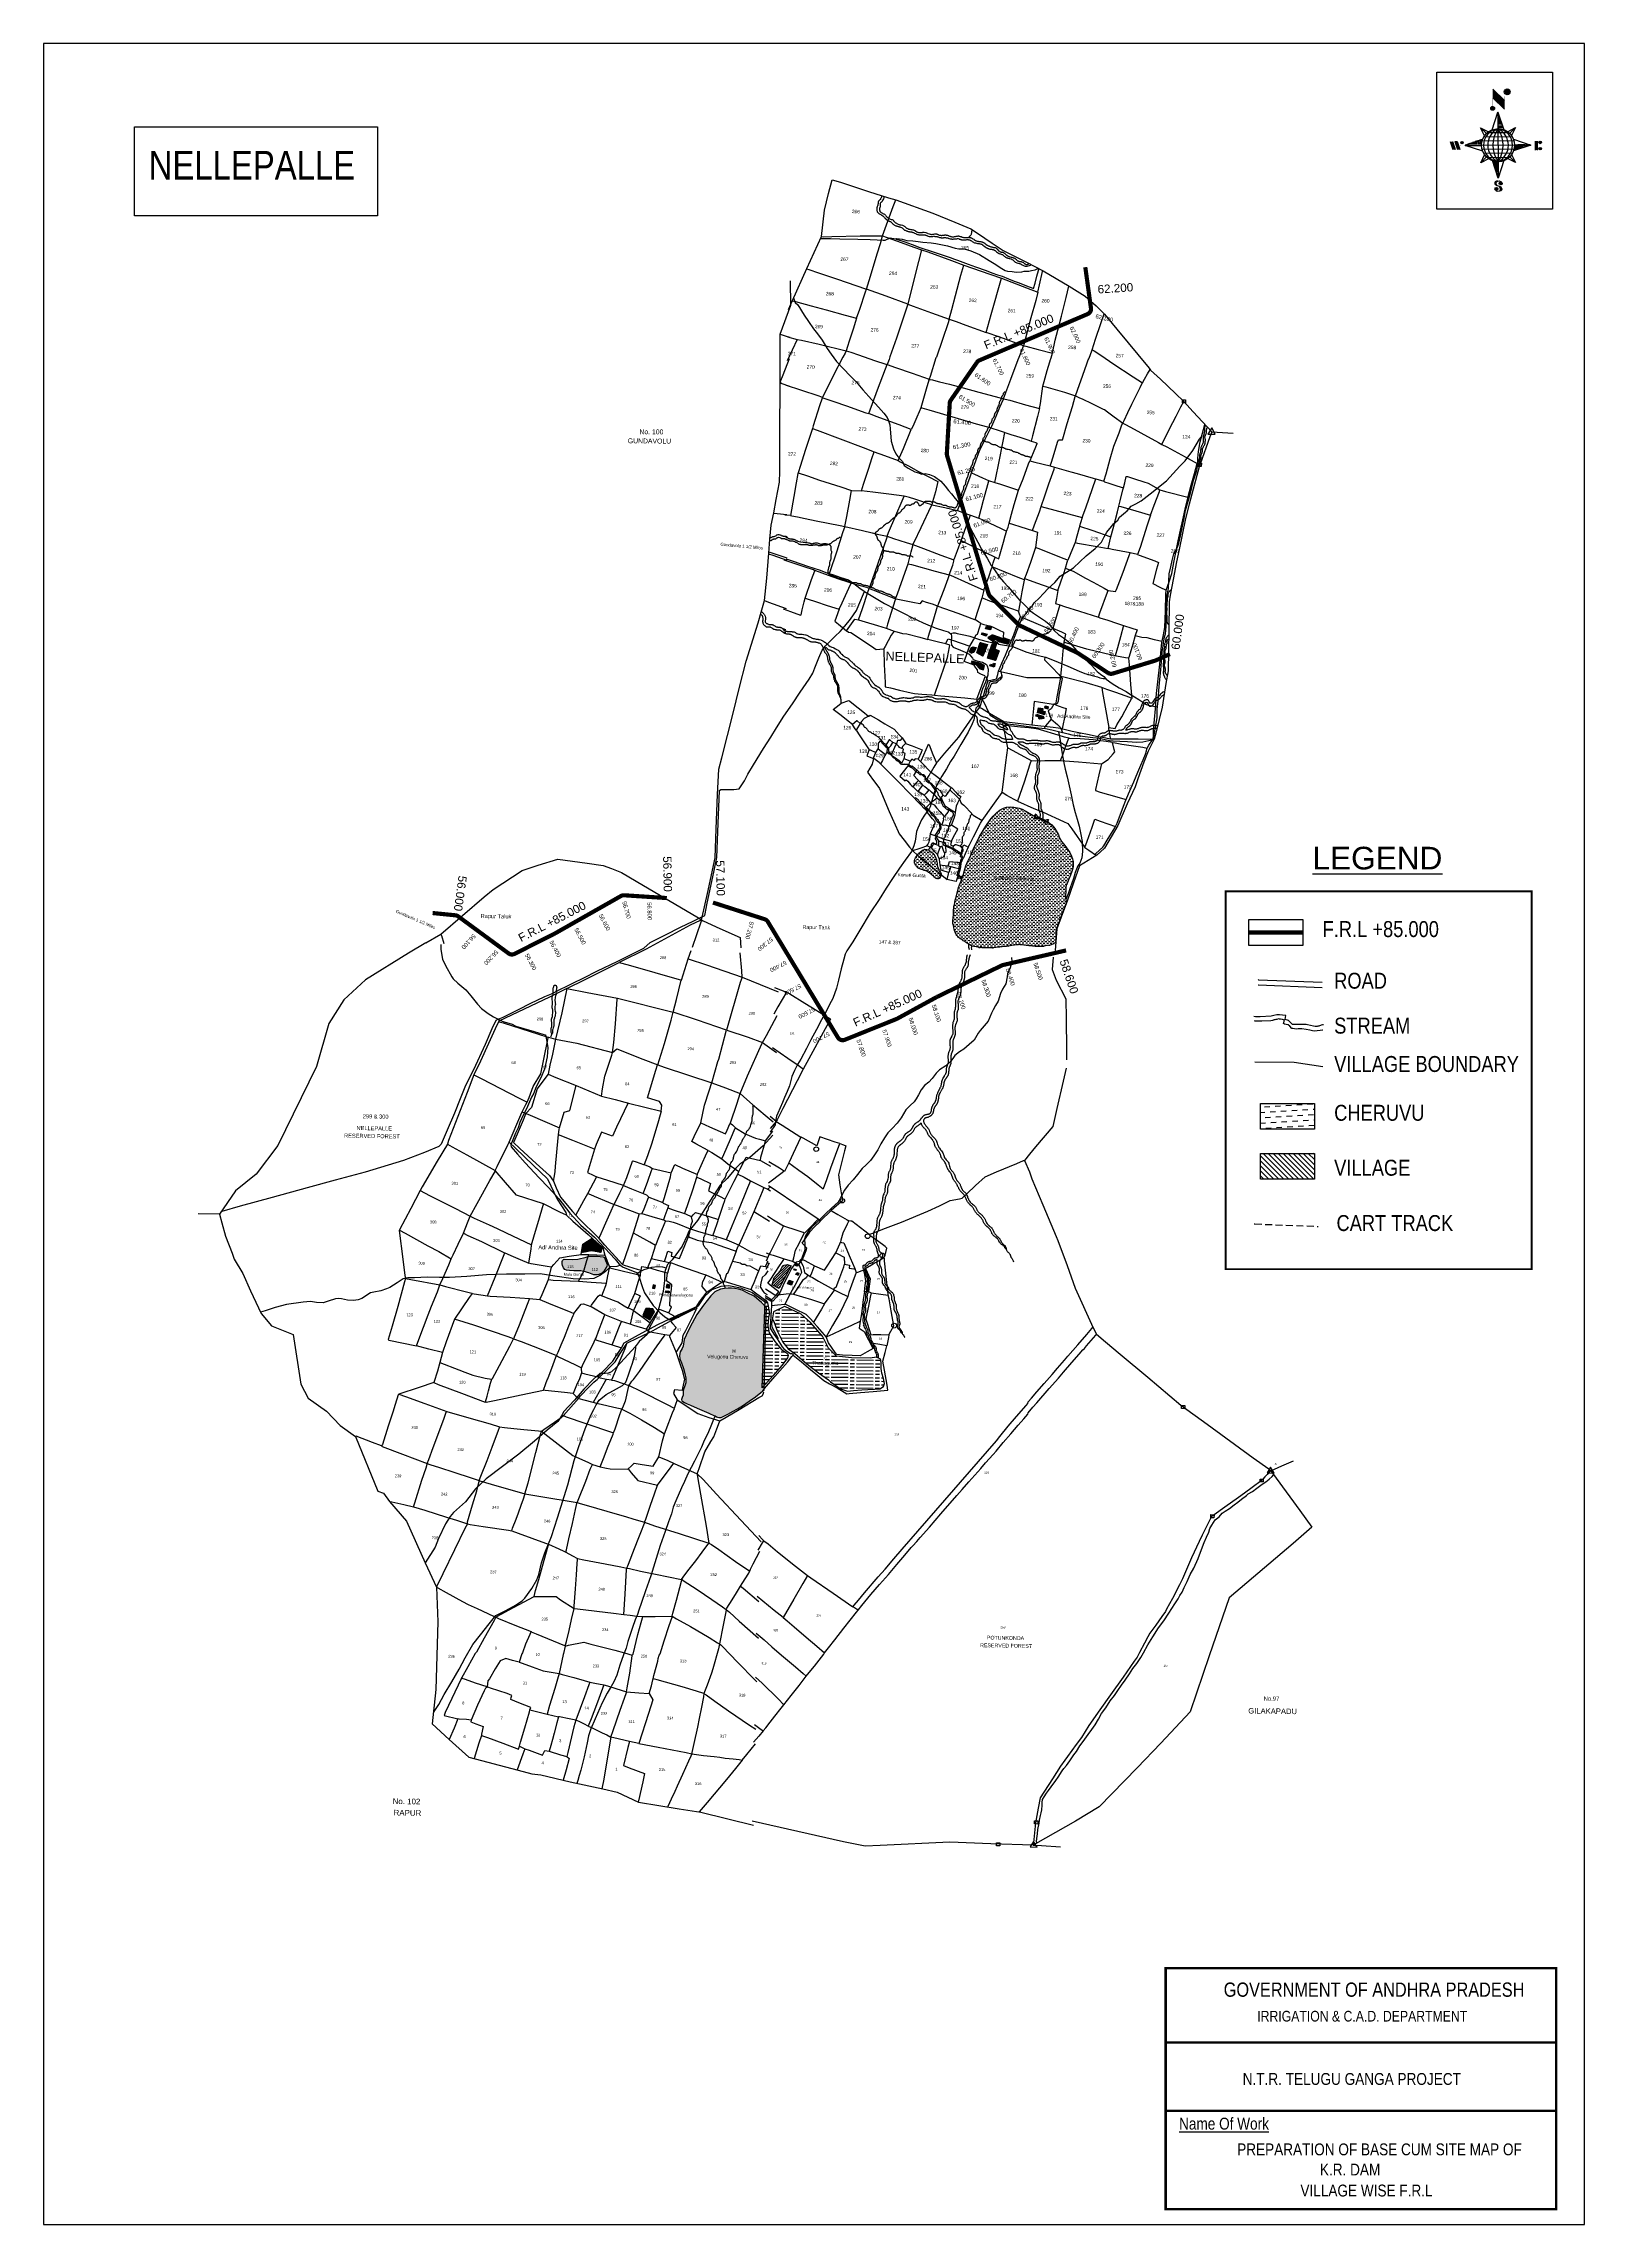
# Model space of a CAD drawing. Header units: inches. Extents: x 341797 to 347342, y 1572885 to 1580736.
import ezdxf
from ezdxf.enums import TextEntityAlignment as Align

# ---------------------------------------------------------------- set-up
doc = ezdxf.new("R2010")
doc.units = ezdxf.units.IN
doc.header["$MEASUREMENT"] = 0
for name, pattern in [('ACAD_ISO03W100', [30, 12, -18]), ('BORDER', [1.75, 0.5, -0.25, 0.5, -0.25, 0, -0.25]), ('DASHED', [0.75, 0.5, -0.25])]:
    doc.linetypes.add(name, pattern=pattern)
for name, color, linetype in [('AQUADUCT', 1, 'Continuous'), ('BLOCK', 7, 'Continuous'), ('bord', 1, 'Continuous'), ('C LINE COO', 6, 'Continuous'), ('CART TRACK', 51, 'Continuous'), ('FRAME 025', 7, 'Continuous'), ('PLAT NOS', 6, 'Continuous'), ('PLATS', 6, 'Continuous'), ('ROADS', 2, 'Continuous'), ('STREAM', 4, 'Continuous'), ('STREAMS', 131, 'Continuous'), ('TABLE', 7, 'Continuous'), ('Tank', 17, 'Continuous'), ('TANKS', 4, 'Continuous'), ('TITLEBLOCK', 7, 'Continuous'), ('VB', 5, 'Continuous'), ('VILLAGE BOUNDARY', 6, 'Continuous'), ('VILLAGE_AREA', 1, 'Continuous'), ('VILLAGES', 1, 'Continuous')]:
    doc.layers.add(name, color=color, linetype=linetype)
doc.layers.add('ROAD', color=1, linetype='Continuous', lineweight=25)
doc.layers.add('VILL_BOUNDARY', color=6, linetype='BORDER', lineweight=30)
doc.styles.add('A', font='arial.ttf')
doc.styles.add('ARIALN', font='ARIALN.TTF')
doc.styles.get("Standard").update_dxf_attribs({"font": 'arial.ttf'})
pattern_1 = [(359.1364, (343215.46, 1577580.3147), (6.393162, 6.203283), [6.298938, -6.298938])]
pattern_2 = [(359.13639, (341797.115, 1568468.724), (0.18988, 12.596445), [60.46981, -7.558726, 15.11745, -7.558726])]
pattern_3 = [(44.136387, (341797.1153, 1568468.724), (-1.7545534, 1.8082594), [])]
pattern_4 = [(267.297113149, (-8720374.938, 50637915.138), (10.5367255337, -0.497431438), [])]
pattern_5 = [(357.297113149, (-8720374.938, 50637915.138), (0.497431438, 10.5367255337), [])]

# ---------------------------------------------------------------- blocks, each defined once
blk = doc.blocks.new('*X17')
at = {"color": 0, "linetype": 'Continuous'}
for p, q in [((6321.6, 240.5), (6322.3, 241.2)), ((6321.6, 240.3), (6322.3, 241)), ((6321.6, 240.1), (6322.3, 240.8)), ((6321.6, 239.9), (6322.4, 240.7)), ((6321.6, 239.8), (6322.4, 240.6)), ((6321.6, 239.6), (6322.5, 240.5)), ((6321.6, 239.4), (6322.5, 240.3)), ((6321.6, 239.2), (6322.6, 240.2)), ((6321.7, 239.1), (6322.6, 240.1)), ((6321.8, 240.8), (6322.4, 241.4)), ((6321.8, 239), (6322.7, 240)), ((6321.8, 239), (6322.8, 239.9)), ((6321.9, 238.9), (6322.9, 239.8)), ((6322, 238.8), (6323, 239.7)), ((6322.1, 241.3), (6322.4, 241.6)), ((6322.1, 238.7), (6323.1, 239.6)), ((6322.2, 238.6), (6323.1, 239.6)), ((6322.3, 238.5), (6323.2, 239.5)), ((6322.4, 238.5), (6323.3, 239.4)), ((6322.5, 238.4), (6323.4, 239.3)), ((6322.7, 238.4), (6323.6, 239.3)), ((6322.8, 238.3), (6323.7, 239.2)), ((6322.9, 238.3), (6323.8, 239.1)), ((6323.1, 238.2), (6323.9, 239.1)), ((6323.2, 238.2), (6324, 239)), ((6323.3, 238.2), (6324.2, 239)), ((6323.5, 238.1), (6324.3, 238.9)), ((6323.7, 238.1), (6324.4, 238.9)), ((6323.8, 238.1), (6324.6, 238.8)), ((6324.1, 238.2), (6324.7, 238.8)), ((6324.3, 238.3), (6324.9, 238.8)), ((6324.6, 238.3), (6325.1, 238.8)), ((6324.8, 238.4), (6325.2, 238.8)), ((6325.1, 238.5), (6325.4, 238.8)), ((6325.4, 238.6), (6325.6, 238.8))]:
    blk.add_line(p, q, dxfattribs=at)
blk = doc.blocks.new('*X16')
at = {"color": 0, "linetype": 'Continuous'}
for p, q in [((6324.4, 240.3), (6324.5, 240.4)), ((6324.6, 240.3), (6324.8, 240.5)), ((6324.7, 240.2), (6325, 240.5)), ((6324.8, 240.2), (6325.2, 240.6)), ((6325, 240.1), (6325.5, 240.6)), ((6325.1, 240.1), (6325.6, 240.6)), ((6325.2, 240), (6325.8, 240.6)), ((6325.3, 240), (6326, 240.6)), ((6325.4, 239.9), (6326.1, 240.6)), ((6325.5, 239.8), (6326.2, 240.5)), ((6325.6, 239.8), (6326.3, 240.5)), ((6325.7, 239.7), (6326.5, 240.4)), ((6325.9, 239.6), (6326.6, 240.3)), ((6326, 239.5), (6326.7, 240.3)), ((6326, 239.4), (6326.8, 240.2)), ((6326.1, 239.3), (6327, 240.2)), ((6326.2, 239.3), (6327.1, 240.1)), ((6326.3, 239.2), (6327.1, 240)), ((6326.4, 239.1), (6327.2, 239.9)), ((6326.5, 239), (6327.3, 239.8)), ((6326.5, 238.9), (6327.4, 239.7)), ((6326.6, 238.8), (6327.5, 239.6)), ((6326.7, 238.7), (6327.5, 239.5)), ((6326.8, 238.6), (6327.6, 239.4)), ((6326.8, 238.5), (6327.7, 239.3)), ((6326.8, 236.5), (6327.4, 237)), ((6326.9, 238.3), (6327.8, 239.2)), ((6326.9, 238.2), (6327.9, 239.1)), ((6326.9, 236.8), (6327.6, 237.4)), ((6327, 238.1), (6327.8, 239)), ((6327, 237.9), (6327.8, 238.8)), ((6327, 237.8), (6327.8, 238.6)), ((6327, 237.6), (6327.8, 238.4)), ((6327, 237.4), (6327.8, 238.2)), ((6327, 237.3), (6327.8, 238)), ((6327, 237.1), (6327.8, 237.9))]:
    blk.add_line(p, q, dxfattribs=at)
blk = doc.blocks.new('H')
at = {"layer": 'bord', "extrusion": (0.000427885, 0.004792, 0.999988)}
h = blk.add_hatch(dxfattribs=at)
h.set_pattern_fill('LINE', color=8, scale=84.387686, angle=-2.7029, style=0)
h.set_pattern_definition(pattern_5)
h.paths.add_polyline_path([(-492, 786, -0.090992), (-448, 775), (-486, 912)])
h = blk.add_hatch(dxfattribs=at)
h.set_pattern_fill('LINE', color=8, scale=84.387686, angle=-92.7029, style=0)
h.set_pattern_definition(pattern_4)
h.paths.add_polyline_path([(-625, 665, -0.090992), (-615, 710), (-751, 671)])
h = blk.add_hatch(dxfattribs=at)
h.set_pattern_fill('LINE', color=8, scale=84.387686, angle=-2.7029, style=0)
h.set_pattern_definition(pattern_5)
h.paths.add_polyline_path([(-504, 533, -0.090992), (-549, 543), (-510, 406)])
h = blk.add_hatch(dxfattribs=at)
h.set_pattern_fill('LINE', color=8, scale=84.387686, angle=-92.7029, style=0)
h.set_pattern_definition(pattern_4)
h.paths.add_polyline_path([(-246, 647), (-372, 653, -0.090992), (-382, 609)])
for p, q in [((-519, 1020, -1217), (-435, 927, -1216)), ((-516, 1087, -1217), (-432, 994, -1217)), ((-538, 774, -1216), (-487, 906, -1216)), ((-487, 906, -1216), (-493, 780, -1216)), ((-487, 906, -1216), (-448, 769, -1216)), ((-865, 701, -1215), (-847, 638, -1215)), ((-847, 700, -1215), (-829, 637, -1215)), ((-829, 699, -1215), (-811, 636, -1215)), ((-829, 699, -1215), (-811, 698, -1215)), ((-811, 698, -1215), (-794, 635, -1215)), ((-752, 665, -1215), (-615, 704, -1215)), ((-627, 794, -1216), (-567, 760, -1216)), ((-627, 794, -1216), (-584, 747, -1215)), ((-599, 731, -1215), (-627, 794, -1216)), ((-421, 753, -1216), (-359, 781, -1216)), ((-359, 781, -1216), (-405, 739, -1216)), ((-359, 781, -1216), (-392, 721, -1215)), ((-379, 693, -1215), (-246, 641, -1215)), ((-752, 665, -1215), (-625, 659, -1215)), ((-619, 614, -1215), (-752, 665, -1215)), ((-639, 526, -1214), (-606, 585, -1215)), ((-639, 526, -1214), (-593, 568, -1215)), ((-577, 553, -1215), (-639, 526, -1214)), ((-511, 400, -1214), (-549, 537, -1214)), ((-460, 533, -1215), (-511, 400, -1214)), ((-505, 527, -1214), (-511, 400, -1214)), ((-371, 513, -1214), (-431, 546, -1215)), ((-371, 513, -1214), (-414, 560, -1215)), ((-399, 576, -1215), (-371, 513, -1214)), ((-246, 641, -1215), (-383, 603, -1215)), ((-373, 647, -1215), (-246, 641, -1215)), ((-213, 669, -1215), (-217, 601, -1215)), ((-197, 600, -1215), (-194, 668, -1215))]:
    blk.add_line(p, q, dxfattribs=at)
at = {"layer": 'bord', "color": 8, "linetype": 'ByBlock', "extrusion": (0.000427885, 0.004792, 0.999988)}
for p, q in [((-375, 679, -1215), (-620, 691, -1215)), ((-386, 711, -1215), (-605, 722, -1215)), ((-411, 744, -1216), (-578, 752, -1216)), ((-493, 780, -1216), (-505, 527, -1214)), ((-373, 647, -1215), (-625, 659, -1215)), ((-378, 616, -1215), (-623, 628, -1215)), ((-392, 585, -1215), (-611, 595, -1215)), ((-420, 555, -1215), (-587, 562, -1215))]:
    blk.add_line(p, q, dxfattribs=at)
at = {"layer": 'bord', "extrusion": (0.000427885, 0.004792, 0.999988), "elevation": -1212}
for points, const_width in [([(-522, 960), (-516, 1093)], 1.61), ([(-434, 933), (-428, 1066)], 1.61), ([(-870, 707), (-846, 706)], 0.642), ([(-829, 643), (-821, 678)], 0.642), ([(-793, 641), (-782, 694)], 0.642), ([(-829, 643), (-855, 644)], 0.642), ([(-811, 642), (-784, 641)], 0.642), ([(-177, 605), (-226, 607)], 0.706), ([(-223, 676), (-174, 673)], 0.706), ([(-195, 645), (-185, 644)], 0.706)]:
    blk.add_lwpolyline(points, dxfattribs=dict(at, const_width=const_width))
for points, const_width in [([(-414, 1073, 1), (-398, 1058, 1)], 22.3), ([(-530, 950, 1), (-520, 939, 1)], 14.8), ([(-776, 697, 1), (-769, 690, 1)], 8.9), ([(-180, 618, 1), (-173, 611, 1)], 9.79), ([(-178, 667, 1), (-171, 660, 1)], 9.79), ([(-490, 362, 1), (-498, 369, 1)], 11.1), ([(-525, 322, 1), (-533, 329, 1)], 11.1)]:
    blk.add_lwpolyline(points, format="xyb", close=True, dxfattribs=dict(at, const_width=const_width))
for points in [[(-537, 317), (-531, 310), (-520, 307), (-505, 307), (-494, 310), (-486, 318), (-487, 326), (-491, 333), (-494, 336), (-503, 341), (-522, 347), (-530, 352), (-534, 355), (-537, 363), (-537, 373), (-530, 381), (-520, 384), (-504, 384), (-493, 380), (-487, 373)], [(-522, 348), (-526, 354), (-528, 361), (-528, 371), (-526, 375), (-521, 381), (-515, 384)], [(-505, 307), (-499, 312), (-497, 319), (-497, 327), (-501, 335), (-509, 343)]]:
    blk.add_lwpolyline(points, dxfattribs=at)
at = {"layer": 'bord', "extrusion": (0.000427885, 0.004792, 0.999988)}
for centre, radius in [((-406, 1065, -1212), 22.3), ((-525, 944, -1212), 14.8), ((-773, 694, -1212), 8.9), ((-498, 659, -1212), 127), ((-177, 615, -1212), 9.79), ((-174, 663, -1212), 9.79), ((-494, 365, -1212), 11.1), ((-529, 325, -1212), 11.1)]:
    blk.add_circle(centre, radius, dxfattribs=at)
at = {"layer": 'bord', "color": 8, "linetype": 'ByBlock', "extrusion": (0.000427885, 0.004792, 0.999988)}
for centre, radius, start, end in [((-482, 658, -1212), 128, 94.9254, 259.6691), ((-437, 656, -1212), 141, 113.2864, 241.308), ((-316, 651, -1212), 222, 142.5892, 212.0053), ((-560, 662, -1212), 141, 293.2864, 61.308), ((-681, 668, -1212), 222, 322.5892, 32.0053), ((-515, 660, -1212), 128, 274.9254, 79.6691)]:
    blk.add_arc(centre, radius, start, end, dxfattribs=at)
at = {"layer": 'bord', "extrusion": (0.000427885, 0.004792, 0.999988)}
for points in [[(-516, 1093, -1212), (-431, 1000, -1212), (-519, 1026, -1212), (-434, 933, -1212)], [(-864, 707, -1212), (-846, 706, -1212), (-846, 644, -1212), (-829, 643, -1212)], [(-829, 705, -1212), (-811, 704, -1212), (-811, 642, -1212), (-793, 641, -1212)], [(-193, 674, -1212), (-197, 606, -1212), (-213, 675, -1212), (-216, 607, -1212)]]:
    blk.add_solid(points, dxfattribs=at)
at = {"layer": 'bord', "extrusion": (0.000427885, 0.004792, 0.999988), "xscale": 7.977342409717546, "yscale": 7.977342408231451, "zscale": 7.977342408476333, "rotation": 138.0840426661453}
for name, p in [('*X16', (38301, -31929, -1212)), ('*X17', (38314, -31951, -1212))]:
    blk.add_blockref(name, p, dxfattribs=at)

msp = doc.modelspace()

# ---------------------------------------------------------------- hatches: boundary and pattern name
at = {"layer": 'Tank'}
h = msp.add_hatch(dxfattribs=at)
h.set_pattern_fill('DASH', color=4, scale=155.195912, angle=3.54054, style=0)
h.set_pattern_definition([(3.5405362, (-3658655.388, -14693938.273), (18.164452831, 20.56047188), [19.399489047, -19.399489047])])
h.paths.add_polyline_path([(346369.9, 1576827.9), (346369.9, 1576920.6), (346176, 1576920.6), (346176, 1576827.9)])
at = {"layer": 'TANKS'}
h = msp.add_hatch(dxfattribs=at)
h.set_pattern_fill('DASH', color=256, scale=500, angle=-0.86361, style=0)
h.set_pattern_definition(pattern_1)
h.paths.add_polyline_path([(345471.7, 1577848.9), (345461, 1577862.5), (345451.5, 1577878.8), (345448.5, 1577887.6), (345436, 1577910), (345424.9, 1577923.4), (345411.4, 1577932.9), (345409.4, 1577933.1), (345402.6, 1577936.1), (345385.8, 1577943.3), (345366.5, 1577952.1), (345351.7, 1577960.6), (345331.5, 1577972.6), (345318.6, 1577979.1), (345307.9, 1577982.6), (345288.8, 1577986.3), (345277, 1577987.5), (345261.4, 1577986.3), (345257.8, 1577985.4), (345251.5, 1577983.2), (345238.7, 1577977.5), (345227.1, 1577967.6), (345214.3, 1577954.9), (345203.7, 1577941.8), (345187.2, 1577918.3), (345164.8, 1577881.7), (345142.4, 1577835), (345133, 1577814), (345122, 1577790.2), (345116.1, 1577775.5), (345112.4, 1577763.6), (345110.6, 1577759.6), (345107.8, 1577749.2), (345107.3, 1577745.9), (345105.9, 1577741.5), (345103.5, 1577734.6), (345102.3, 1577731.3), (345099.1, 1577721.6), (345093.2, 1577707.1), (345089.4, 1577697.3), (345081.7, 1577668.2), (345078.5, 1577655.4), (345077.4, 1577651.8), (345075.8, 1577645), (345075.6, 1577642.3), (345074.5, 1577637.6), (345074.2, 1577635.4), (345074.1, 1577634.1), (345072.6, 1577629.1), (345072.4, 1577625.7), (345072.4, 1577623.1), (345071.7, 1577618.6), (345071, 1577616.3), (345070.9, 1577614.1), (345071, 1577610.4), (345070.9, 1577605.9), (345070.6, 1577599.7), (345069.4, 1577588.4), (345069.3, 1577577.9), (345069.2, 1577574.4), (345069.3, 1577570.8), (345069.3, 1577567.5), (345071.8, 1577555.8), (345072.6, 1577552.2), (345075, 1577543), (345076.1, 1577539.1), (345077.5, 1577536.3), (345081.2, 1577528.2), (345083.5, 1577525), (345086.9, 1577520.8), (345089.6, 1577517.3), (345096.1, 1577513.2), (345099.2, 1577511.2), (345102.8, 1577509), (345105.5, 1577506), (345112.2, 1577502.7), (345114.8, 1577500.8), (345117.9, 1577498.8), (345120.6, 1577497.2), (345124.1, 1577494.3), (345136.4, 1577487.4), (345139.9, 1577486.5), (345144.6, 1577485.4), (345152.3, 1577484.4), (345160, 1577482.3), (345162.4, 1577481.7), (345165.5, 1577481.5), (345175.4, 1577481.2), (345177.8, 1577481), (345182, 1577480.9), (345189.2, 1577480.7), (345193.1, 1577480.7), (345196.7, 1577480.8), (345202.6, 1577480.6), (345205.1, 1577480.3), (345207.7, 1577480.3), (345211.2, 1577480.4), (345224.2, 1577481.8), (345233.1, 1577482.9), (345237, 1577483.2), (345240.4, 1577483.5), (345243.1, 1577483.7), (345246.3, 1577483.9), (345252.7, 1577484.8), (345256, 1577485), (345262.7, 1577485.9), (345267.7, 1577486.2), (345269.7, 1577486.6), (345275, 1577487.8), (345281.6, 1577488.8), (345287.5, 1577489.5), (345290.3, 1577490), (345296.5, 1577491.2), (345299.6, 1577491.5), (345307.6, 1577491.9), (345311.5, 1577491.8), (345315.2, 1577491.8), (345319.4, 1577491), (345324.5, 1577490.6), (345333.2, 1577489), (345336, 1577488.8), (345339.4, 1577488.3), (345343.1, 1577488.2), (345349.2, 1577487.8), (345355.3, 1577486.8), (345359, 1577486.3), (345362.2, 1577486.1), (345366.2, 1577485.8), (345373.9, 1577485.3), (345378.4, 1577485.2), (345384.3, 1577485.4), (345392.7, 1577485.3), (345395.4, 1577485.6), (345398, 1577486), (345402.8, 1577487.4), (345409.5, 1577488.3), (345417.9, 1577489.8), (345423.2, 1577491.6), (345425.2, 1577492.8), (345428.2, 1577493.9), (345429.7, 1577494.8), (345434.3, 1577497), (345436.4, 1577498.5), (345437.3, 1577499.3), (345438.2, 1577500.6), (345438.9, 1577508.2), (345439.1, 1577511.8), (345439, 1577515.8), (345440.5, 1577534.9), (345440.5, 1577538.1), (345441.5, 1577548.6), (345443.1, 1577552.1), (345446.6, 1577562.8), (345448.5, 1577567.3), (345453.6, 1577582.3), (345458.5, 1577594.6), (345459.3, 1577597.7), (345463.4, 1577608.5), (345464.3, 1577611.4), (345469, 1577623.5), (345469.6, 1577625), (345473.1, 1577633.3), (345473.8, 1577635.1), (345475, 1577638.3), (345476.7, 1577643.8), (345476.2, 1577648.5), (345475.3, 1577654.3), (345474, 1577665.3), (345473.7, 1577669.1), (345475, 1577684.4), (345475.2, 1577688.6), (345475.5, 1577693.5), (345475.9, 1577698.4), (345478.4, 1577707.9), (345480, 1577712.6), (345489.1, 1577734.5), (345490.9, 1577738), (345497.6, 1577754.7), (345498.6, 1577759.3), (345501.6, 1577772.2), (345502.1, 1577777.4), (345502.4, 1577783.9), (345501.6, 1577789.5), (345499.3, 1577800.8), (345495.7, 1577810.1), (345489.6, 1577824.2)])
h.paths.add_polyline_path([(345116.4, 1577814.7), (345155.3, 1577813.3), (345156, 1577832.6), (345117.1, 1577834)], flags=25)
h.paths.add_polyline_path([(345212.2, 1577719.9), (345380.4, 1577713.7), (345381.3, 1577738.2), (345213.1, 1577744.4)], flags=24)
h = msp.add_hatch(dxfattribs=at)
h.set_pattern_fill('DASH', color=256, scale=500, angle=-0.86361, style=0)
h.set_pattern_definition(pattern_1)
h.paths.add_polyline_path([(344942.2, 1577814.6), (344941.5, 1577815.2), (344939.4, 1577812.6), (344937.8, 1577809.8), (344936.4, 1577807.9), (344933.9, 1577804), (344932.9, 1577801.8), (344932.6, 1577799.9), (344930.7, 1577794.4), (344930.5, 1577792.2), (344930.3, 1577788.4), (344930.9, 1577785.7), (344931.8, 1577783.8), (344932.9, 1577781.2), (344934.8, 1577777.9), (344935.7, 1577776.4), (344936.7, 1577775.2), (344938.5, 1577773.1), (344941.5, 1577769.2), (344942.5, 1577768.1), (344944.6, 1577767), (344946.1, 1577766.3), (344952.9, 1577763.6), (344955.7, 1577762.5), (344960.4, 1577761.6), (344966.1, 1577759.1), (344970.4, 1577758.2), (344972.3, 1577757.5), (344976.6, 1577755.5), (344978.8, 1577754.2), (344980.2, 1577753.3), (344981.7, 1577752.2), (344983.2, 1577751.1), (344987.5, 1577748.1), (344988.5, 1577747.3), (344989.6, 1577746.3), (344990.7, 1577745.3), (344995, 1577741.6), (344997.5, 1577739.7), (344998.9, 1577738.3), (345000.5, 1577736.3), (345005.1, 1577732.2), (345006.2, 1577731.3), (345008.7, 1577730.5), (345011.7, 1577729.6), (345015.9, 1577728.8), (345019.1, 1577729.8), (345021.4, 1577731.7), (345024.9, 1577736.8), (345026, 1577738.7), (345026.7, 1577740.9), (345026.9, 1577744.1), (345023.4, 1577747)])
h.paths.add_polyline_path([(345006.8, 1577806), (345006.3, 1577807.2), (345005, 1577809.6), (345004, 1577811.4), (345000.8, 1577817), (345000.3, 1577817.8), (344998.7, 1577819.1), (344997.5, 1577820.7), (344993.4, 1577824), (344987.7, 1577827.3), (344986.4, 1577828.8), (344983.5, 1577831.1), (344981.2, 1577832.7), (344975.8, 1577834.6), (344968.5, 1577835.1), (344966.9, 1577834.7), (344962.9, 1577833.2), (344959.7, 1577831.6), (344958.1, 1577830.7), (344952.3, 1577826.6), (344950.7, 1577825), (344947, 1577821.5), (344944.7, 1577819.1), (344943.3, 1577817.3), (344941.5, 1577815.2), (344942.2, 1577814.6), (345023.4, 1577747), (345026.9, 1577744.1), (345027, 1577746.4), (345026.9, 1577748.5), (345026, 1577750.4), (345022.2, 1577758.2), (345021.3, 1577759.7), (345019.9, 1577761.1), (345017.3, 1577766.6), (345016, 1577769), (345015, 1577771.1), (345014.1, 1577773.3), (345013, 1577779.1), (345012.8, 1577781), (345012.5, 1577783.7), (345011.3, 1577790.8), (345010.4, 1577793.9), (345009.7, 1577796.2), (345008.6, 1577800.7), (345008, 1577802), (345007.1, 1577804.9)])
h.paths.add_polyline_path([(344978.3, 1577822.5), (345017, 1577821.1), (345017.8, 1577840.1), (344979, 1577841.5)], flags=9)
h.paths.add_polyline_path([(344982.3, 1577784.4), (345021, 1577783), (345021.6, 1577801.6), (344983, 1577803)], flags=24)
h = msp.add_hatch(dxfattribs=at)
h.set_pattern_fill('DASH', color=256, scale=500, angle=-0.86361, style=0)
h.set_pattern_definition([(359.13639, (339641.336, 1571524.5794), (6.3931623, 6.203283), [6.298938, -6.298938])])
h.paths.add_polyline_path([(344147.4, 1576160.1), (344130.1, 1576128.9), (344116.2, 1576101.3), (344102.1, 1576070.4), (344098.4, 1576046.9), (344094.9, 1576038), (344087.4, 1576025.7), (344085, 1576013.4), (344086.4, 1576000.9), (344091.9, 1575987), (344099.7, 1575966.5), (344104.6, 1575947.9), (344107.4, 1575930.7), (344107.6, 1575914.6), (344102.7, 1575899.6), (344101.1, 1575894), (344097.9, 1575885), (344098, 1575878.2), (344098.7, 1575869.7), (344094.2, 1575861.8), (344093.1, 1575858.4), (344092.7, 1575854.6), (344094, 1575850.1), (344096.8, 1575846.8), (344103.2, 1575843.7), (344112.1, 1575839.1), (344124.4, 1575834.5), (344148.9, 1575823.3), (344165.8, 1575816.1), (344190.3, 1575805.8), (344211, 1575796.1), (344213.3, 1575795.1), (344218.1, 1575792.3), (344221.6, 1575790.9), (344226.4, 1575789.4), (344230.1, 1575789.1), (344234.9, 1575790.2), (344245.1, 1575794.3), (344259, 1575801.1), (344277.8, 1575812.2), (344293.6, 1575820.9), (344312.1, 1575832.1), (344336.4, 1575848.6), (344358.2, 1575864.4), (344389.8, 1575889.8), (344394.1, 1576084.3), (344398.8, 1576184.9), (344380.3, 1576203.4), (344353.4, 1576226.2), (344328.7, 1576238.9), (344310.4, 1576248.2), (344296.9, 1576252), (344284, 1576254.4), (344271.7, 1576255.4), (344259.7, 1576255.6), (344246.9, 1576254.2), (344232.7, 1576251.3), (344212.4, 1576241.5), (344198.3, 1576227.2), (344171.5, 1576194.1)])
h.paths.add_polyline_path([(343818.6, 1576354.6), (343816.9, 1576362.1), (343815, 1576365.5), (343810.2, 1576367.9), (343789.2, 1576370.1), (343760.8, 1576370.5), (343756.8, 1576369.4), (343752.1, 1576354.8), (343739.8, 1576315.3), (343746.3, 1576314.1), (343753.8, 1576311.8), (343758.8, 1576310.3), (343770.7, 1576306.1), (343777.2, 1576303.7), (343788.3, 1576302.8), (343794.8, 1576304.7), (343805.3, 1576309.6), (343813.8, 1576317.4), (343821.5, 1576329.4), (343823.3, 1576333.4), (343824.2, 1576340.2), (343822.4, 1576346.4)])
h.paths.add_polyline_path([(343752.1, 1576354.8), (343756.8, 1576369.4), (343749.6, 1576367.4), (343718.9, 1576359.9), (343700.5, 1576358.7), (343670.6, 1576359.6), (343667.8, 1576358.5), (343663.8, 1576355.4), (343662.8, 1576351.7), (343662.4, 1576342.3), (343664.1, 1576336.6), (343667.6, 1576328.9), (343672.5, 1576322.6), (343679, 1576319.7), (343689.1, 1576318.5), (343704.7, 1576317.9), (343718.2, 1576317.8), (343729.5, 1576317.4), (343735.4, 1576316.1), (343739.8, 1576315.3)])
h.paths.add_polyline_path([(344180.3, 1575995), (344337.1, 1575992.6), (344337.4, 1576017.8), (344180.6, 1576020.2)], flags=24)
h.paths.add_polyline_path([(344270.5, 1576021), (344291.3, 1576020.7), (344291.5, 1576036.1), (344270.7, 1576036.4)], flags=24)
h.paths.add_polyline_path([(343766, 1576315), (343794.5, 1576314.6), (343794.7, 1576329.8), (343766.2, 1576330.2)], flags=24)
h.paths.add_polyline_path([(343678, 1576325.1), (343706.6, 1576324.7), (343706.9, 1576340.1), (343678.3, 1576340.5)], flags=24)
h = msp.add_hatch(dxfattribs=at)
h.set_pattern_fill('ACAD_ISO08W100', color=256, scale=25, angle=-0.86361, style=0)
h.set_pattern_definition(pattern_2)
h.paths.add_polyline_path([(344428.6, 1576062.9), (344408.4, 1576095), (344403.6, 1576119.4), (344405.4, 1576150), (344409.4, 1576165.1), (344401.3, 1576202.1), (344392.9, 1576214.9), (344382.9, 1575896.5), (344385.6, 1575898.6), (344422.6, 1575941.2), (344453.7, 1575977), (344473.8, 1576003.9), (344475.6, 1576012.8), (344473.4, 1576020.2), (344452.4, 1576034.7)])
h = msp.add_hatch(dxfattribs=at)
h.set_pattern_fill('ACAD_ISO08W100', color=256, scale=25, angle=-0.86361, style=0)
h.set_pattern_definition(pattern_2)
h.paths.add_polyline_path([(344621.1, 1576039.6), (344599.4, 1576082.2), (344556.1, 1576131.6), (344523.1, 1576162.2), (344463.8, 1576189.5), (344462.6, 1576189.5), (344423, 1576169.7), (344418.7, 1576143.2), (344424, 1576134.8), (344436.8, 1576101.2), (344456.6, 1576060.9), (344476.6, 1576037.3), (344500.1, 1576019.6), (344543.4, 1575983.1), (344585.8, 1575950.7), (344621.5, 1575925), (344628.9, 1575918.1), (344664.4, 1575893.3), (344690.2, 1575884.7), (344711.4, 1575886.7), (344741.1, 1575888.7), (344762.4, 1575890.6), (344786.4, 1575891.3), (344806, 1575893.2), (344819.4, 1575901.4), (344823.1, 1575912.5), (344819.5, 1575930.6), (344813.3, 1575949.4), (344810.5, 1575965.9), (344810.8, 1575985.5), (344809.9, 1575996.5), (344806.8, 1576000.9), (344801.2, 1576003.5), (344801, 1576004.3), (344793.5, 1576007), (344770.9, 1576003.2), (344704.5, 1576004.2), (344650.1, 1576010.7)])
at = {"layer": 'VILLAGE_AREA'}
h = msp.add_hatch(dxfattribs=at)
h.set_pattern_fill('ANSI31', color=256, scale=102.119787, angle=89.82225, style=0)
h.set_pattern_definition([(134.8222507, (-141919.285, -715762.598), (-9.05415779, -8.998153735), [])])
h.paths.add_polyline_path([(346176, 1576740), (346176, 1576647.3), (346369.9, 1576647.3), (346369.9, 1576740)])
at = {"layer": 'VILLAGES'}
h = msp.add_hatch(dxfattribs=at)
h.set_pattern_fill('ANSI31', color=256, scale=200, angle=-0.86361, style=0)
h.set_pattern_definition([(44.13639, (343215.4598, 1577580.3147), (-1.7545534, 1.8082594), [])])
h.paths.add_polyline_path([(345247, 1578594.3), (345213.5, 1578606.3), (345210, 1578606.4), (345195.7, 1578597.7), (345195.1, 1578596.8), (345213.2, 1578584.1), (345222.6, 1578591.7), (345237.3, 1578581.6), (345267.7, 1578574), (345272.3, 1578584.6)])
h.paths.add_polyline_path([(345192.2, 1578609.1), (345175.8, 1578614.6), (345171.9, 1578608.3), (345188.7, 1578602.9)])
h.paths.add_polyline_path([(345208.1, 1578634.2), (345189.9, 1578638.7), (345186.1, 1578628.9), (345204.4, 1578624.7)])
h.paths.add_polyline_path([(345193.4, 1578572.5), (345168.4, 1578579.2), (345167.7, 1578579.4), (345163.5, 1578568.6), (345154.8, 1578542.6), (345177.1, 1578529.8)])
h.paths.add_polyline_path([(345153, 1578561.4), (345141.9, 1578563.7), (345135.5, 1578562.1), (345127.3, 1578546.5), (345136.7, 1578540.5), (345138.4, 1578543.7), (345144.7, 1578543.8)])
h.paths.add_polyline_path([(345235.1, 1578549.2), (345219.5, 1578556.8), (345226.2, 1578574.5), (345220.6, 1578581.8), (345211.1, 1578576.1), (345208.5, 1578568.1), (345198.2, 1578539.6), (345193.4, 1578523.7), (345222.7, 1578514.4)])
h.paths.add_polyline_path([(345183.2, 1578497.3), (345167.1, 1578505.1), (345137.4, 1578512.7), (345134.4, 1578506.2), (345151, 1578500.8), (345166, 1578484.4), (345178.9, 1578481.3)])
h.paths.add_polyline_path([(345220.9, 1578503.4), (345215.7, 1578505.1), (345212.2, 1578498.8), (345204.1, 1578501.5), (345201.7, 1578495.9), (345217.4, 1578490.8)])
h.paths.add_polyline_path([(345401, 1578331.7), (345391.5, 1578333.9), (345393.1, 1578341.7), (345377.5, 1578344), (345373.6, 1578326.4), (345387.6, 1578322.4), (345398.5, 1578319)])
h.paths.add_polyline_path([(345412.8, 1578347.9), (345400.6, 1578350.1), (345399, 1578343.8), (345411.2, 1578341)])
h.paths.add_polyline_path([(345392.6, 1578314.3), (345370.1, 1578321.4), (345367.1, 1578314), (345376.6, 1578311.8), (345379.7, 1578304), (345396.6, 1578306.1), (345396.6, 1578308.5)])
h = msp.add_hatch(dxfattribs=at)
h.set_pattern_fill('ANSI31', color=256, scale=200, angle=-0.86361, style=0)
h.set_pattern_definition([(44.136387, (339641.3358, 1571524.5794), (-1.7545534, 1.8082594), [])])
h.paths.add_polyline_path([(343995.7, 1576170.3), (343989.7, 1576180.9), (343978.7, 1576181.5), (343963.5, 1576182.2), (343953, 1576156.4), (343978.9, 1576141.7)])
h.paths.add_polyline_path([(343998.4, 1576265.2), (343989.9, 1576266.9), (343988, 1576255.2), (343996.5, 1576253.8)])
h.paths.add_polyline_path([(344051.1, 1576266.4), (344039.5, 1576269.8), (344036.6, 1576257.7), (344048.2, 1576255.5)])
h.paths.add_polyline_path([(344047.5, 1576245), (344035.7, 1576246.2), (344034.9, 1576239.9), (344047.5, 1576237.9)])
h.paths.add_polyline_path([(343805.8, 1576399.1), (343798.3, 1576406.4), (343774, 1576428.5), (343771.2, 1576431.6), (343741.8, 1576411.3), (343740.3, 1576409.6), (343738.4, 1576397.3), (343735.2, 1576383.2), (343768.4, 1576389.6), (343802.2, 1576383.8)])
h.paths.add_polyline_path([(343754.9, 1576397.5), (343786.5, 1576397), (343786.7, 1576412.8), (343755.1, 1576413.2)], flags=24)
h = msp.add_hatch(dxfattribs=at)
h.set_pattern_fill('ANSI31', color=256, scale=500, angle=-0.86361, style=0)
h.set_pattern_definition([(44.13639, (341797.115, 1568468.724), (-4.3863835, 4.5206484), [])])
h.paths.add_polyline_path([(344486.5, 1576336.1), (344472.5, 1576340.7), (344456.4, 1576336.7), (344447.2, 1576317.9), (344425.6, 1576294.2), (344418.6, 1576267.7), (344443.2, 1576254.3), (344452.6, 1576270.9)])
h.paths.add_polyline_path([(344450.5, 1576286), (344465.9, 1576285.8), (344466.1, 1576297.2), (344450.7, 1576297.5)], flags=24)
h = msp.add_hatch(dxfattribs=at)
h.set_pattern_fill('ANSI31', color=256, scale=200, angle=-0.86361, style=0)
h.set_pattern_definition(pattern_3)
h.paths.add_polyline_path([(344504.4, 1576322.1), (344498.8, 1576325.2), (344497.1, 1576321), (344502.2, 1576318.5)])
h = msp.add_hatch(dxfattribs=at)
h.set_pattern_fill('ANSI31', color=256, scale=200, angle=-0.86361, style=0)
h.set_pattern_definition(pattern_3)
h.paths.add_polyline_path([(344511.8, 1576340.5), (344504.6, 1576341.4), (344503.3, 1576335.6), (344511.1, 1576335)])
h = msp.add_hatch(dxfattribs=at)
h.set_pattern_fill('ANSI31', color=256, scale=200, angle=-0.86361, style=0)
h.set_pattern_definition(pattern_3)
h.paths.add_polyline_path([(344492.7, 1576278.7), (344479.3, 1576283.6), (344474.1, 1576271.2), (344488.1, 1576266.6)])
h = msp.add_hatch(dxfattribs=at)
h.set_pattern_fill('ANSI31', color=256, scale=200, angle=-0.86361, style=0)
h.set_pattern_definition(pattern_3)
h.paths.add_polyline_path([(344514.9, 1576308.7), (344507.3, 1576311.3), (344503.9, 1576304), (344512.2, 1576301.5)])

# ---------------------------------------------------------------- linework, layer by layer
at = {"layer": 'BLOCK', "color": 1, "const_width": 15}
for points in [[(345545.5, 1579930.7), (345565.9, 1579783.1, -0.338066), (345554, 1579762), (345164.3, 1579595.3, 0.141255), (345155.7, 1579588.3), (345061.2, 1579451.6, 0.137777), (345057.7, 1579441.4), (345047.2, 1579259.5, 0.08756), (345048, 1579252.6), (345197.6, 1578754.8, 0.124025), (345202.6, 1578746.4), (345304.6, 1578644.4, 0.085916), (345310.1, 1578640.5), (345516.7, 1578542.6, -0.034885), (345519.2, 1578541.2), (345627.2, 1578470.2, 0.223091), (345644, 1578467.7), (345797.8, 1578514.6, 0.031626), (345800.2, 1578515.5), (345850.2, 1578538)], [(344039.4, 1577659.6), (343886, 1577669.6, 0.146314), (343874.8, 1577667.1), (343633.4, 1577530.2, -0.012349), (343632.6, 1577529.8), (343491, 1577458.5, -0.282119), (343470.1, 1577460.3), (343288.4, 1577593.8, 0.134415), (343278.6, 1577597.5), (343196.7, 1577605.7)], [(345476.4, 1577471.1), (345249.2, 1577418.5, 0.056199), (345245, 1577417), (345101.4, 1577347.3), (345011.9, 1577303.8, 0.012386), (345011, 1577303.4), (344869, 1577225.6, -0.029836), (344866.9, 1577224.6), (344679.8, 1577149.3, -0.367548), (344655.2, 1577157.5), (344402.9, 1577574.6, 0.180623), (344391.9, 1577583.3), (344205.6, 1577643.4)]]:
    msp.add_lwpolyline(points, format="xyb", dxfattribs=at)
msp.add_lwpolyline([(346328.3, 1577535.7), (346134.4, 1577535.7)], dxfattribs=at)
at = {"layer": 'BLOCK', "color": 2}
for p in [(345552.1, 1579882.6), (345565.8, 1579783.5), (345486.4, 1579733.1), (345302.5, 1579654.4), (345394.5, 1579693.7), (345133.9, 1579556.7), (345210.6, 1579615.1), (345077, 1579474.4), (345054.2, 1579380.2), (345048.4, 1579280.3), (345068.8, 1579183.5), (345097.5, 1579087.7), (345126.3, 1578992), (345155.1, 1578896.2), (345183.9, 1578800.4), (345232.6, 1578716.4), (345303.3, 1578645.7), (345392.8, 1578601.4), (345483.1, 1578558.5), (345845.6, 1578536), (345569.3, 1578508.2), (345656.6, 1578471.6), (345752.2, 1578500.7), (343876.3, 1577667.8), (343975.8, 1577663.7), (343275.4, 1577597.9), (343789.3, 1577618.6), (344271, 1577622.3), (344366.2, 1577591.6), (343357.8, 1577542.8), (343614.8, 1577520.8), (343702.3, 1577569.3), (344433.3, 1577524.4), (343438.4, 1577483.6), (343525.5, 1577475.9), (344485, 1577438.8), (345358.9, 1577443.9), (345456.3, 1577466.4), (344536.8, 1577353.2), (345170.3, 1577380.8), (345261.4, 1577421.3), (344588.6, 1577267.7), (344991, 1577292.4), (345080.4, 1577337.1), (344812.5, 1577202.7), (344903.3, 1577244.3), (344640.3, 1577182.1), (344719.7, 1577165.4)]:
    msp.add_point(p, dxfattribs=at)
at = {"layer": 'C LINE COO', "color": 0}
msp.add_lwpolyline([(341796.7, 1580735.5), (341796.7, 1572884.9), (347341.6, 1572884.9), (347341.6, 1580735.5), (341796.7, 1580735.5)], dxfattribs=at)
msp.add_lwpolyline([(342123.6, 1580436.1), (342998.1, 1580436.1), (342998.1, 1580115.6), (342123.6, 1580115.6)], close=True, dxfattribs=at)
at = {"layer": 'CART TRACK'}
for p, q in [((344863.7, 1580032.1), (344867.4, 1580034.5)), ((344867.4, 1580034.5), (344885.9, 1580031.1)), ((344885.9, 1580031.1), (344903.5, 1580027.3)), ((344903.5, 1580027.3), (344924.3, 1580025.2)), ((344924.3, 1580025.2), (344944.4, 1580022.7)), ((344944.4, 1580022.7), (344960.3, 1580020.6)), ((344960.3, 1580020.6), (344991.1, 1580018.4)), ((344991.1, 1580018.4), (345007.6, 1580016)), ((345007.6, 1580016), (345049.4, 1580007.2)), ((345049.4, 1580007.2), (345076.9, 1579999.7)), ((345076.9, 1579999.7), (345089.9, 1579997.3)), ((345089.9, 1579997.3), (345109.7, 1579996.7)), ((345109.7, 1579996.7), (345133.3, 1579989.5)), ((345133.3, 1579989.5), (345164.5, 1579975.8)), ((345164.5, 1579975.8), (345200.1, 1579955.3)), ((345200.1, 1579955.3), (345223.4, 1579940.1)), ((345223.4, 1579940.1), (345238.6, 1579930.1)), ((345238.6, 1579930.1), (345257.1, 1579919.2)), ((345257.1, 1579919.2), (345265.1, 1579916.8)), ((345265.1, 1579916.8), (345281.8, 1579914.9)), ((345281.8, 1579914.9), (345296.6, 1579913.3)), ((345296.6, 1579913.3), (345317, 1579914.4)), ((345317, 1579914.4), (345325.1, 1579916.5)), ((345325.1, 1579916.5), (345342.6, 1579916.7)), ((345342.6, 1579916.7), (345352.1, 1579918.8)), ((345352.1, 1579918.8), (345364.7, 1579921.5)), ((345364.7, 1579921.5), (345372.8, 1579924.4)), ((345372.8, 1579924.4), (345375.9, 1579927.3)), ((344495.4, 1579819.9), (344501.7, 1579803.5)), ((344501.7, 1579803.5), (344510.5, 1579794.7)), ((344510.5, 1579794.7), (344533.9, 1579758)), ((344533.9, 1579758), (344549, 1579735.5)), ((344549, 1579735.5), (344567, 1579708.7)), ((344567, 1579708.7), (344577.5, 1579696.8)), ((344577.5, 1579696.8), (344589, 1579681.7)), ((344589, 1579681.7), (344598.4, 1579667.4)), ((344598.4, 1579667.4), (344616.2, 1579638.4)), ((344616.2, 1579638.4), (344630.8, 1579617.9)), ((344630.8, 1579617.9), (344650.7, 1579590.8)), ((344650.7, 1579590.8), (344676.2, 1579563.4)), ((344676.2, 1579563.4), (344697.6, 1579540.8)), ((344697.6, 1579540.8), (344720.4, 1579517.9)), ((344720.4, 1579517.9), (344744.8, 1579489.7)), ((344744.8, 1579489.7), (344766, 1579465.2)), ((344766, 1579465.2), (344776.3, 1579454.4)), ((344776.3, 1579454.4), (344801.5, 1579427.3)), ((344801.5, 1579427.3), (344820.5, 1579405.6)), ((344820.5, 1579405.6), (344832.2, 1579389.4)), ((344832.2, 1579389.4), (344835.6, 1579381.3)), ((344835.6, 1579381.3), (344842.1, 1579363.4)), ((344842.1, 1579363.4), (344843, 1579348.3)), ((344843, 1579348.3), (344846.7, 1579304.5)), ((345932.6, 1579270.7), (345956, 1579311.8)), ((345956, 1579311.8), (345963.9, 1579319.5)), ((344846.7, 1579304.5), (344855.5, 1579276.6)), ((344855.5, 1579276.6), (344864, 1579258.5)), ((344864, 1579258.5), (344871.1, 1579248.6)), ((344871.1, 1579248.6), (344883.4, 1579235.5)), ((344883.4, 1579235.5), (344887.4, 1579231.3)), ((344887.4, 1579231.3), (344894.1, 1579216.6)), ((345885.7, 1579213.8), (345904.7, 1579233.1)), ((345904.7, 1579233.1), (345932.6, 1579270.7)), ((344894.1, 1579216.6), (344908.6, 1579207.1)), ((344908.6, 1579207.1), (344932.6, 1579194.5)), ((344932.6, 1579194.5), (344944.9, 1579189.9)), ((344944.9, 1579189.9), (344956.2, 1579185.9)), ((344956.2, 1579185.9), (344969.2, 1579188.3)), ((344969.2, 1579188.3), (344984.6, 1579184.3)), ((344984.6, 1579184.3), (345002.5, 1579176.9)), ((345002.5, 1579176.9), (345026.1, 1579160.2)), ((345026.1, 1579160.2), (345041.7, 1579141.8)), ((345778.7, 1579115.1), (345837.4, 1579161.6)), ((345837.4, 1579161.6), (345885.7, 1579213.8)), ((345041.7, 1579141.8), (345052.7, 1579127.3)), ((345052.7, 1579127.3), (345064.2, 1579115)), ((345064.2, 1579115), (345077.7, 1579098.3)), ((345077.7, 1579098.3), (345083.8, 1579089.3)), ((345083.8, 1579089.3), (345099.9, 1579063.7)), ((345710.6, 1579070), (345726.8, 1579078.2)), ((345726.8, 1579078.2), (345747, 1579089.8)), ((345747, 1579089.8), (345778.7, 1579115.1)), ((345099.9, 1579063.7), (345113.8, 1579030.9)), ((345113.8, 1579030.9), (345128.4, 1578996.9)), ((345128.4, 1578996.9), (345140.5, 1578973.9)), ((345622.6, 1578976.6), (345640.1, 1578996.6)), ((345640.1, 1578996.6), (345646.9, 1579006.4)), ((345646.9, 1579006.4), (345663.2, 1579020.3)), ((345663.2, 1579020.3), (345669.1, 1579030.6)), ((345669.1, 1579030.6), (345690.2, 1579048.4)), ((345690.2, 1579048.4), (345695.9, 1579053.2)), ((345695.9, 1579053.2), (345710.6, 1579070)), ((345140.5, 1578973.9), (345159.3, 1578941)), ((345159.3, 1578941), (345172.3, 1578915.9)), ((345172.3, 1578915.9), (345192.7, 1578882.9)), ((345548.7, 1578891.7), (345580.5, 1578918.1)), ((345580.5, 1578918.1), (345603.9, 1578941.2)), ((345603.9, 1578941.2), (345613, 1578959.4)), ((345613, 1578959.4), (345622.6, 1578976.6)), ((345192.7, 1578882.9), (345207.2, 1578857)), ((345207.2, 1578857), (345218.7, 1578840.7)), ((345218.7, 1578840.7), (345236.3, 1578814.7)), ((345478.1, 1578833.1), (345502.6, 1578848.1)), ((345502.6, 1578848.1), (345548.7, 1578891.7)), ((345236.3, 1578814.7), (345250.6, 1578798.4)), ((345250.6, 1578798.4), (345268.3, 1578780.5)), ((345268.3, 1578780.5), (345290, 1578754.7)), ((345395.2, 1578755.8), (345411.6, 1578773.8)), ((345411.6, 1578773.8), (345436, 1578795.9)), ((345436, 1578795.9), (345455.6, 1578818.1)), ((345455.6, 1578818.1), (345478.1, 1578833.1)), ((345290, 1578754.7), (345302.9, 1578739.6)), ((345302.9, 1578739.6), (345309.3, 1578732.5)), ((345309.3, 1578732.5), (345324.2, 1578717.4)), ((345323.3, 1578672.1), (345336.7, 1578688.4)), ((345324.2, 1578717.4), (345339.4, 1578701.7)), ((345336.7, 1578688.4), (345341.8, 1578701.2)), ((345339.4, 1578701.7), (345344.8, 1578696.1)), ((345341.8, 1578701.2), (345354.3, 1578709.8)), ((345344.8, 1578696.1), (345359.5, 1578685.2)), ((345354.3, 1578709.8), (345361.3, 1578722.1)), ((345359.5, 1578685.2), (345381.1, 1578671.1)), ((345361.3, 1578722.1), (345379.3, 1578738.8)), ((345379.3, 1578738.8), (345395.2, 1578755.8)), ((345084.9, 1578611.5), (345113.9, 1578605.7)), ((345113.9, 1578605.7), (345129.7, 1578602)), ((345129.7, 1578602), (345164.2, 1578590.8)), ((345290.8, 1578598.8), (345310.3, 1578649.4)), ((345310.3, 1578649.4), (345323.3, 1578672.1)), ((345381.1, 1578671.1), (345402.1, 1578655.8)), ((345402.1, 1578655.8), (345415, 1578645.3)), ((345415, 1578645.3), (345424.2, 1578634.8)), ((345424.2, 1578634.8), (345433.7, 1578622.4)), ((345433.7, 1578622.4), (345449.4, 1578608.5)), ((345449.4, 1578608.5), (345467.5, 1578596.5)), ((345164.2, 1578590.8), (345196.7, 1578581.8)), ((345196.7, 1578581.8), (345209.3, 1578579.1)), ((345209.3, 1578579.1), (345219.8, 1578583.9)), ((345219.8, 1578583.9), (345226.2, 1578582.3)), ((345226.2, 1578582.3), (345233.1, 1578573.1)), ((345233.1, 1578573.1), (345254.5, 1578569.4)), ((345254.5, 1578569.4), (345280.6, 1578565.8)), ((345280.6, 1578565.8), (345331, 1578546)), ((345281.6, 1578565.4), (345283.3, 1578580.1)), ((345283.3, 1578580.1), (345290.8, 1578598.8)), ((345331, 1578546), (345375.6, 1578533.2)), ((345375.6, 1578533.2), (345403, 1578526.2)), ((345400.1, 1578527), (345398.9, 1578517.1)), ((345403, 1578526.2), (345448.1, 1578509)), ((345467.5, 1578596.5), (345483, 1578584.8)), ((345483, 1578584.8), (345491.6, 1578577.2)), ((345491.6, 1578577.2), (345508.2, 1578557.6)), ((345508.2, 1578557.6), (345520.4, 1578543.8)), ((345520.4, 1578543.8), (345543.8, 1578519.5)), ((345398.9, 1578517.1), (345426.4, 1578489.3)), ((345426.4, 1578489.3), (345449.6, 1578465.9)), ((345448.1, 1578509), (345482.8, 1578494.1)), ((345449.6, 1578465.9), (345461.8, 1578449.7)), ((345461.8, 1578449.7), (345450.4, 1578389.9)), ((345482.8, 1578494.1), (345523.5, 1578476.7)), ((345523.5, 1578476.7), (345544, 1578468)), ((345543.8, 1578519.5), (345568.5, 1578496.3)), ((345544, 1578468), (345574.8, 1578459.5)), ((345568.5, 1578496.3), (345588.8, 1578475.4)), ((345574.8, 1578459.5), (345589.3, 1578455.6)), ((345588.8, 1578475.4), (345600.5, 1578465.2)), ((345589.3, 1578455.6), (345598.2, 1578452.8)), ((345598.2, 1578452.8), (345609.4, 1578450.1)), ((345600.5, 1578465.2), (345612.8, 1578457.4)), ((345609.4, 1578450.1), (345618.6, 1578450.3)), ((345612.8, 1578457.4), (345621, 1578447.4)), ((345621, 1578447.4), (345641.8, 1578431.7)), ((345448.1, 1578368.9), (345444.5, 1578358.5)), ((345450.4, 1578389.9), (345448.1, 1578368.9)), ((345641.8, 1578431.7), (345667.3, 1578416.8)), ((345667.3, 1578416.8), (345692.6, 1578402.7)), ((345692.6, 1578402.7), (345708.1, 1578392.5)), ((345708.1, 1578392.5), (345722.8, 1578383.9)), ((345722.8, 1578383.9), (345738.2, 1578374.4)), ((345738.2, 1578374.4), (345749.1, 1578367.3)), ((345749.1, 1578367.3), (345765.4, 1578356.7)), ((345422.3, 1578303), (345402.8, 1578279.6)), ((345422.8, 1578341.1), (345411.5, 1578333.5)), ((345411.5, 1578333.5), (345422.3, 1578303)), ((345422.3, 1578303), (345445.7, 1578283.8)), ((345431.9, 1578358.1), (345422.8, 1578341.1)), ((345444.5, 1578358.5), (345431.9, 1578358.1)), ((345765.4, 1578356.7), (345771.4, 1578353.8)), ((345771.4, 1578353.8), (345779.1, 1578352.4)), ((345779.1, 1578352.4), (345796.6, 1578349.3)), ((345796.6, 1578349.3), (345805.6, 1578347.3)), ((345402.8, 1578279.6), (345397.2, 1578270.4)), ((345445.7, 1578283.8), (345456.5, 1578273.3)), ((345456.5, 1578273.3), (345463.7, 1578255)), ((346163.2, 1575534.7), (346182.4, 1575549.5)), ((346182.4, 1575549.5), (346194.9, 1575557.9)), ((346194.9, 1575557.9), (346207.2, 1575568.1)), ((346207.2, 1575568.1), (346217.5, 1575576.8)), ((346217.5, 1575576.8), (346223.1, 1575583.6)), ((346048.6, 1575453), (346064.8, 1575462)), ((346064.8, 1575462), (346081.6, 1575474.9)), ((346081.6, 1575474.9), (346094.6, 1575484.8)), ((346094.6, 1575484.8), (346108, 1575495.9)), ((346108, 1575495.9), (346125.6, 1575509.3)), ((346125.6, 1575509.3), (346132, 1575515.2)), ((346132, 1575515.2), (346146.7, 1575523)), ((346146.7, 1575523), (346163.2, 1575534.7)), ((345989.8, 1575376.8), (345993.2, 1575389.7)), ((345993.2, 1575389.7), (346001, 1575402)), ((346001, 1575402), (346013.1, 1575420.8)), ((346013.1, 1575420.8), (346027.2, 1575431.8)), ((346027.2, 1575431.8), (346038.5, 1575445)), ((346038.5, 1575445), (346048.6, 1575453)), ((345951.7, 1575282.3), (345964.1, 1575314)), ((345964.1, 1575314), (345973.2, 1575339.1)), ((345973.2, 1575339.1), (345982.1, 1575359.4)), ((345982.1, 1575359.4), (345989.8, 1575376.8)), ((345911.9, 1575199.5), (345923.1, 1575224.1)), ((345923.1, 1575224.1), (345935.6, 1575246.8)), ((345935.6, 1575246.8), (345951.7, 1575282.3)), ((345880.2, 1575137.1), (345885.8, 1575148.3)), ((345885.8, 1575148.3), (345894.3, 1575160.6)), ((345894.3, 1575160.6), (345901.8, 1575177.3)), ((345901.8, 1575177.3), (345911.9, 1575199.5)), ((345828.3, 1575057.9), (345846.5, 1575085.1)), ((345846.5, 1575085.1), (345868.2, 1575118.3)), ((345868.2, 1575118.3), (345880.2, 1575137.1)), ((345770.8, 1574970.8), (345789.1, 1575000.2)), ((345789.1, 1575000.2), (345808.8, 1575032.3)), ((345808.8, 1575032.3), (345828.3, 1575057.9)), ((345730.6, 1574904.2), (345744.9, 1574925.4)), ((345744.9, 1574925.4), (345755, 1574942.1)), ((345755, 1574942.1), (345770.8, 1574970.8)), ((345676, 1574825.6), (345688.5, 1574843.5)), ((345688.5, 1574843.5), (345704.6, 1574866.4)), ((345704.6, 1574866.4), (345717, 1574886.4)), ((345717, 1574886.4), (345730.6, 1574904.2)), ((345619.1, 1574744.6), (345634.8, 1574769.6)), ((345634.8, 1574769.6), (345650.4, 1574788.4)), ((345650.4, 1574788.4), (345662.2, 1574807.2)), ((345662.2, 1574807.2), (345676, 1574825.6)), ((345568.7, 1574666), (345581.1, 1574683.4)), ((345581.1, 1574683.4), (345592.5, 1574703.1)), ((345592.5, 1574703.1), (345604, 1574723.9)), ((345604, 1574723.9), (345619.1, 1574744.6)), ((345513.5, 1574587.7), (345525.7, 1574607.1)), ((345525.7, 1574607.1), (345538.1, 1574623.5)), ((345538.1, 1574623.5), (345556.2, 1574648.1)), ((345556.2, 1574648.1), (345568.7, 1574666)), ((345447.4, 1574495.4), (345462.1, 1574517.2)), ((345462.1, 1574517.2), (345467.8, 1574526.2)), ((345467.8, 1574526.2), (345477.7, 1574537.1)), ((345477.7, 1574537.1), (345490, 1574553.1)), ((345490, 1574553.1), (345504.6, 1574575.7)), ((345504.6, 1574575.7), (345513.5, 1574587.7)), ((345406.1, 1574437), (345413, 1574446.6)), ((345413, 1574446.6), (345422.4, 1574460.3)), ((345422.4, 1574460.3), (345439, 1574482.8)), ((345439, 1574482.8), (345447.4, 1574495.4)), ((345383.7, 1574356.3), (345386.1, 1574366.6)), ((345386.1, 1574366.6), (345388.5, 1574377.6)), ((345388.5, 1574377.6), (345389.9, 1574394.1)), ((345389.9, 1574394.1), (345390.7, 1574404)), ((345390.7, 1574404), (345391.8, 1574414.6)), ((345391.8, 1574414.6), (345397.2, 1574424.6)), ((345397.2, 1574424.6), (345406.1, 1574437)), ((345370.9, 1574274), (345372.9, 1574290.6)), ((345372.9, 1574290.6), (345374.7, 1574306.4)), ((345374.7, 1574306.4), (345379.4, 1574329)), ((345379.4, 1574329), (345381.2, 1574340.5)), ((345381.2, 1574340.5), (345383.7, 1574356.3)), ((345370, 1574262.8), (345370.9, 1574274)), ((345370.9, 1574257.5), (345370, 1574262.8))]:
    msp.add_line(p, q, dxfattribs=at)
at = {"layer": 'FRAME 025', "lineweight": -3}
for points, const_width in [([(346050.7, 1577683.8), (347152.2, 1577683.8), (347152.2, 1576323.6), (346050.7, 1576323.6)], 6.7), ([(345834.7, 1573807.4), (347240.2, 1573807.4), (347240.2, 1572940.2), (345834.7, 1572940.2)], 8.54)]:
    msp.add_lwpolyline(points, close=True, dxfattribs=dict(at, const_width=const_width))
for points in [[(346134.4, 1577582.1), (346328.3, 1577582.1), (346328.3, 1577489.4), (346134.4, 1577489.4)], [(346176, 1576920.6), (346369.9, 1576920.6), (346369.9, 1576827.9), (346176, 1576827.9)]]:
    msp.add_lwpolyline(points, close=True, dxfattribs=at)
at = {"layer": 'FRAME 025', "lineweight": -3, "const_width": 8.54}
for points in [[(345834.7, 1573539.9), (347240.2, 1573539.9)], [(345834.7, 1573294), (347240.2, 1573294)], [(345834.7, 1572940.2), (347240.2, 1572940.2)]]:
    msp.add_lwpolyline(points, dxfattribs=at)
at = {"layer": 'PLATS', "color": 0}
for p, q in [((344854.4, 1580148.7), (344863.7, 1580172.7)), ((344830.3, 1580082.6), (344854.4, 1580148.7)), ((344595.7, 1580040.9), (344601.6, 1580040.5)), ((344601.6, 1580040.5), (344633.1, 1580041.1)), ((344633.1, 1580041.1), (344734.9, 1580043.1)), ((344734.9, 1580043.1), (344816.2, 1580043.3)), ((344796.3, 1579978.3), (344807.9, 1580015.7)), ((344807.9, 1580015.7), (344816.2, 1580043.3)), ((344816.2, 1580043.3), (344830.3, 1580082.6)), ((344816.2, 1580043.3), (344828.9, 1580038.6)), ((344828.9, 1580038.6), (344883.3, 1580019)), ((344883.3, 1580019), (344929, 1580002.8)), ((344772.2, 1579898.3), (344796.3, 1579978.3)), ((344929, 1580002.8), (344955.8, 1579993.5)), ((344955.8, 1579993.5), (344934.3, 1579909.6)), ((344955.8, 1579993.5), (344979.3, 1579985.5)), ((344979.3, 1579985.5), (345063.9, 1579954.5)), ((345063.9, 1579954.5), (345108.2, 1579937.9)), ((345098.1, 1579901.5), (345108.2, 1579937.9)), ((345108.2, 1579937.9), (345201.6, 1579906.1)), ((344542.4, 1579925), (344550, 1579922.1)), ((344550, 1579922.1), (344585.1, 1579910.1)), ((344585.1, 1579910.1), (344650.2, 1579888.7)), ((344650.2, 1579888.7), (344757.9, 1579852.1)), ((344757.9, 1579852.1), (344772.2, 1579898.3)), ((344934.3, 1579909.6), (344907, 1579797.7)), ((345078.6, 1579828.9), (345098.1, 1579901.5)), ((345201.6, 1579906.1), (345243.5, 1579891.5)), ((345206.6, 1579760), (345243.5, 1579891.5)), ((345243.5, 1579891.5), (345334, 1579856.6)), ((345334, 1579856.6), (345375.2, 1579840.8)), ((345375.2, 1579840.8), (345381.2, 1579866.9)), ((345381.2, 1579866.9), (345391.9, 1579915)), ((345391.9, 1579915), (345393.3, 1579918.4)), ((345476.6, 1579821.4), (345486.7, 1579862.8)), ((344490.9, 1579809.9), (344502.3, 1579807.1)), ((344502.3, 1579807.1), (344558.6, 1579792.1)), ((344558.6, 1579792.1), (344613.1, 1579777.2)), ((344613.1, 1579777.2), (344681.2, 1579758.5)), ((344722.6, 1579746.8), (344733.6, 1579779.1)), ((344733.6, 1579779.1), (344754.6, 1579841.9)), ((344754.6, 1579841.9), (344758.3, 1579852)), ((344829.1, 1579825.9), (344757.9, 1579852.1)), ((344907, 1579797.7), (344829.1, 1579825.9)), ((344907, 1579797.7), (344897.6, 1579768.3)), ((344907, 1579797.7), (344925.5, 1579790.7)), ((344925.5, 1579790.7), (344992.1, 1579766.7)), ((345056, 1579743.9), (345065, 1579778.1)), ((345065, 1579778.1), (345078.6, 1579828.9)), ((345367.2, 1579811.3), (345350.1, 1579747.8)), ((345375.2, 1579840.8), (345367.2, 1579811.3)), ((345459.5, 1579753.9), (345476.6, 1579821.4)), ((344681.2, 1579758.5), (344722.6, 1579746.8)), ((344709.7, 1579707.2), (344696, 1579664.8)), ((344718.5, 1579735), (344709.7, 1579707.2)), ((344722.6, 1579746.8), (344718.5, 1579735)), ((344897.6, 1579768.3), (344865.5, 1579675.4)), ((344992.1, 1579766.7), (345056, 1579743.9)), ((345051.5, 1579730.7), (345031.4, 1579670.3)), ((345056, 1579743.9), (345051.5, 1579730.7)), ((345056, 1579743.9), (345080.2, 1579735.4)), ((345080.2, 1579735.4), (345115.4, 1579722.4)), ((345115.4, 1579722.4), (345188.9, 1579696)), ((345188.9, 1579696), (345206.6, 1579760)), ((345350.1, 1579747.8), (345322.9, 1579647.9)), ((345437.3, 1579667.5), (345447, 1579703.5)), ((345447, 1579703.5), (345459.5, 1579753.9)), ((345582.5, 1579671.7), (345601.8, 1579727.9)), ((345601.8, 1579727.9), (345613.4, 1579762.7)), ((344508.6, 1579670.7), (344472.5, 1579593.2)), ((344474.3, 1579679.4), (344508.6, 1579670.7)), ((344508.6, 1579670.7), (344524.5, 1579667.7)), ((344524.5, 1579667.7), (344587.5, 1579653)), ((344587.5, 1579653), (344685.2, 1579630)), ((344681.3, 1579621.2), (344672.9, 1579606.8)), ((344685.2, 1579630), (344681.3, 1579621.2)), ((344690, 1579644.9), (344685.2, 1579630)), ((344685.2, 1579630), (344701.8, 1579624.5)), ((344696, 1579664.8), (344690, 1579644.9)), ((344701.8, 1579624.5), (344728.8, 1579615.5)), ((344865.5, 1579675.4), (344842.5, 1579607.6)), ((345031.4, 1579670.3), (345010.3, 1579606.6)), ((345238.3, 1579678.3), (345188.9, 1579696)), ((345322.9, 1579647.9), (345238.3, 1579678.3)), ((345307, 1579606.3), (345321.1, 1579640.9)), ((345321.1, 1579640.9), (345322.9, 1579647.9)), ((345322.9, 1579647.9), (345331.4, 1579646.3)), ((345331.4, 1579646.3), (345375.3, 1579634.5)), ((345375.3, 1579634.5), (345427, 1579621.3)), ((345426.1, 1579616.4), (345427, 1579621.3)), ((345427, 1579621.3), (345437.3, 1579667.5)), ((345562.8, 1579613.3), (345569.9, 1579632.6)), ((345569.9, 1579632.6), (345582.5, 1579671.7)), ((345570.2, 1579633.4), (345577.5, 1579629.3)), ((345577.5, 1579629.3), (345604.6, 1579611.3)), ((344672.9, 1579606.8), (344638.3, 1579539.5)), ((344728.8, 1579615.5), (344787.2, 1579595.2)), ((344787.2, 1579595.2), (344827.6, 1579581.7)), ((344797.9, 1579489.5), (344826.7, 1579564.4)), ((344826.7, 1579564.4), (344832.5, 1579580.5)), ((344827.6, 1579581.7), (344832.5, 1579580.5)), ((344839.1, 1579598.9), (344832.5, 1579580.5)), ((344832.5, 1579580.5), (344862.6, 1579569.5)), ((344842.5, 1579607.6), (344839.1, 1579598.9)), ((344862.6, 1579569.5), (344922.1, 1579548.9)), ((344922.1, 1579548.9), (344983.5, 1579527.4)), ((345007.7, 1579604.1), (344986.8, 1579537.4)), ((345010.3, 1579606.6), (345007.7, 1579604.1)), ((345277, 1579527.3), (345303.7, 1579598.2)), ((345303.7, 1579598.2), (345307, 1579606.3)), ((345397.4, 1579519.5), (345408.4, 1579558.4)), ((345408.4, 1579558.4), (345417.7, 1579590.5)), ((345417.7, 1579590.5), (345420.1, 1579598.7)), ((345420.1, 1579598.7), (345421.8, 1579601.1)), ((345421.8, 1579601.1), (345426.1, 1579616.4)), ((345536.1, 1579541.5), (345551, 1579583.3)), ((345551, 1579583.3), (345556, 1579596.9)), ((345556, 1579596.9), (345558, 1579600.2)), ((345558, 1579600.2), (345562.8, 1579613.3)), ((345604.6, 1579611.3), (345644.2, 1579584.3)), ((345644.2, 1579584.3), (345717.9, 1579536.3)), ((345758.1, 1579527.2), (345769.5, 1579546.7)), ((345769.5, 1579546.7), (345778.8, 1579562.7)), ((344521.6, 1579487.9), (344470.3, 1579504.7)), ((344587.6, 1579466.6), (344521.6, 1579487.9)), ((344600, 1579461.9), (344587.6, 1579466.6)), ((344638.3, 1579539.5), (344600, 1579461.9)), ((344766, 1579404), (344797.9, 1579489.5)), ((344975.6, 1579499.5), (344953.8, 1579424.8)), ((344983.5, 1579527.4), (344975.6, 1579499.5)), ((344986.8, 1579537.4), (344983.5, 1579527.4)), ((344983.5, 1579527.4), (344986.4, 1579526.6)), ((344986.4, 1579526.6), (344995.8, 1579524.6)), ((344995.8, 1579524.6), (345007.8, 1579521.4)), ((345007.8, 1579521.4), (345021.3, 1579518.3)), ((345021.3, 1579518.3), (345057.2, 1579509)), ((345057.2, 1579509), (345105.7, 1579496.1)), ((345105.7, 1579496.1), (345162.7, 1579480.6)), ((345162.7, 1579480.6), (345239.1, 1579460.4)), ((345251.5, 1579457.3), (345260, 1579480)), ((345260, 1579480), (345277, 1579527.3)), ((345384.1, 1579440.4), (345392.9, 1579502.2)), ((345392.9, 1579502.2), (345397.4, 1579519.5)), ((345393, 1579502.8), (345403.2, 1579500.2)), ((345403.2, 1579500.2), (345470.5, 1579480.3)), ((345470.5, 1579480.3), (345510.2, 1579467.7)), ((345499, 1579429.2), (345509.3, 1579465.1)), ((345509.3, 1579465.1), (345510.2, 1579467.8)), ((345510.2, 1579467.7), (345517.5, 1579488.5)), ((345510.2, 1579467.7), (345512.9, 1579466.9)), ((345512.9, 1579466.9), (345522.3, 1579462.1)), ((345517.5, 1579488.5), (345536.1, 1579541.5)), ((345712.9, 1579437.2), (345731.8, 1579475.5)), ((345717.9, 1579536.3), (345751.4, 1579514.9)), ((345731.8, 1579475.5), (345742.4, 1579497.7)), ((345742.4, 1579497.7), (345750.5, 1579513.1)), ((345750.5, 1579513.1), (345751.4, 1579514.9)), ((345751.4, 1579514.9), (345758.1, 1579527.2)), ((344589.2, 1579432), (344566.7, 1579359.3)), ((344598, 1579459.1), (344589.2, 1579432)), ((344600, 1579461.9), (344598, 1579459.1)), ((344600, 1579461.9), (344601.3, 1579460.3)), ((344601.3, 1579460.3), (344640.3, 1579447.2)), ((344640.3, 1579447.2), (344686.3, 1579431)), ((344686.3, 1579431), (344755.3, 1579406.9)), ((344755.3, 1579406.9), (344766, 1579404)), ((344792.4, 1579393.4), (344766, 1579404)), ((344875.7, 1579363.1), (344792.4, 1579393.4)), ((344939.3, 1579390.9), (344924.5, 1579357.5)), ((344947.8, 1579409.8), (344939.3, 1579390.9)), ((344953.8, 1579424.8), (344947.8, 1579409.8)), ((344953.8, 1579424.8), (344957.5, 1579424.3)), ((344957.5, 1579424.3), (344982, 1579416.8)), ((344982, 1579416.8), (345076, 1579389.5)), ((345076, 1579389.5), (345152.3, 1579367.3)), ((345223.4, 1579393.3), (345207.6, 1579356.9)), ((345236.9, 1579425), (345223.4, 1579393.3)), ((345243, 1579438.3), (345236.9, 1579425)), ((345239.1, 1579460.4), (345251.5, 1579457.3)), ((345251.5, 1579457.3), (345243, 1579438.3)), ((345251.5, 1579457.3), (345257.1, 1579456.1)), ((345257.1, 1579456.1), (345273.7, 1579451.4)), ((345273.7, 1579451.4), (345330.3, 1579435.7)), ((345330.3, 1579435.7), (345381, 1579421.5)), ((345373.3, 1579392.6), (345355.6, 1579323.3)), ((345381, 1579421.5), (345373.3, 1579392.6)), ((345381, 1579421.5), (345384.1, 1579440.4)), ((345480.8, 1579367.8), (345499, 1579429.2)), ((345522.3, 1579462.1), (345537, 1579455.1)), ((345537, 1579455.1), (345566.5, 1579441.1)), ((345566.5, 1579441.1), (345599.8, 1579424.9)), ((345599.8, 1579424.9), (345610.2, 1579419.8)), ((345610.2, 1579419.8), (345614.4, 1579417.8)), ((345614.4, 1579417.8), (345624.9, 1579410)), ((345624.9, 1579410), (345649.2, 1579392.2)), ((345649.2, 1579392.2), (345679.7, 1579370)), ((345684.8, 1579378.5), (345699.1, 1579407.9)), ((345699.1, 1579407.9), (345712.9, 1579437.2)), ((345860.3, 1579371.1), (345872.7, 1579394.6)), ((345872.7, 1579394.6), (345888.8, 1579427.6)), ((345888.8, 1579427.6), (345899.9, 1579447.5)), ((344549.2, 1579306.6), (344537.3, 1579270.2)), ((344563.7, 1579349.9), (344549.2, 1579306.6)), ((344566.7, 1579359.3), (344563.7, 1579349.9)), ((344563.7, 1579349.9), (344580.2, 1579343.5)), ((344580.2, 1579343.5), (344745.6, 1579281)), ((344919.3, 1579346.7), (344875.7, 1579363.1)), ((344891.3, 1579278.2), (344919.3, 1579346.7)), ((344924.5, 1579357.5), (344919.3, 1579346.7)), ((345152.3, 1579367.3), (345194.1, 1579355.8)), ((345165.4, 1579271.9), (345185.7, 1579311)), ((345185.7, 1579311), (345202.5, 1579345.3)), ((345194.1, 1579355.8), (345199.7, 1579354.4)), ((345199.7, 1579354.4), (345212.3, 1579350.2)), ((345202.5, 1579345.3), (345205.5, 1579352.4)), ((345207.6, 1579356.9), (345205.5, 1579352.4)), ((345212.3, 1579350.2), (345228.3, 1579344.7)), ((345228.3, 1579344.7), (345281.5, 1579327)), ((345249.8, 1579303.8), (345256.4, 1579335.4)), ((345281.5, 1579327), (345294.2, 1579323.1)), ((345294.2, 1579323.1), (345313.5, 1579317)), ((345313.5, 1579317), (345341.9, 1579307.6)), ((345341.9, 1579307.6), (345351, 1579304.5)), ((345355.6, 1579323.3), (345351, 1579304.5)), ((345445.9, 1579300.6), (345448.6, 1579309)), ((345448.6, 1579309), (345463.3, 1579308.8)), ((345463.3, 1579308.8), (345465, 1579312.8)), ((345465, 1579312.8), (345480.8, 1579367.8)), ((345648.4, 1579286), (345667, 1579334.7)), ((345667, 1579334.7), (345677.5, 1579362.7)), ((345677.5, 1579362.7), (345680.9, 1579369.3)), ((345679.7, 1579370), (345680.9, 1579369.3)), ((345680.9, 1579369.3), (345684.8, 1579378.5)), ((345680.9, 1579369.3), (345687.6, 1579365.5)), ((345687.6, 1579365.5), (345707.8, 1579354.4)), ((345707.8, 1579354.4), (345745.3, 1579334.3)), ((345745.3, 1579334.3), (345809.3, 1579299.2)), ((345820.9, 1579292.9), (345832.3, 1579315.2)), ((345832.3, 1579315.2), (345860.3, 1579371.1)), ((344537.3, 1579270.2), (344520.7, 1579216.2)), ((344745.6, 1579281), (344785.7, 1579266.3)), ((344766.2, 1579206.9), (344777, 1579241.7)), ((344777, 1579241.7), (344785.7, 1579266.3)), ((344785.7, 1579266.3), (344823.1, 1579252.3)), ((344823.1, 1579252.3), (344872.3, 1579234.3)), ((344872.3, 1579234.3), (344891.3, 1579278.2)), ((344872.3, 1579234.3), (344879.6, 1579230.5)), ((344879.6, 1579230.5), (344909.1, 1579215)), ((345136, 1579190.1), (345157.7, 1579250.8)), ((345157.7, 1579250.8), (345165.4, 1579271.9)), ((345233.8, 1579224.7), (345249.8, 1579303.8)), ((345341.3, 1579223.1), (345345.5, 1579233.5)), ((345357.8, 1579262.2), (345345.5, 1579233.5)), ((345345.5, 1579233.5), (345364, 1579229)), ((345351, 1579304.5), (345367.3, 1579299.2)), ((345366.1, 1579282.8), (345357.8, 1579262.2)), ((345364, 1579229), (345419.6, 1579215)), ((345371, 1579294.8), (345366.1, 1579282.8)), ((345367.3, 1579299.2), (345371.4, 1579297.2)), ((345371.4, 1579297.2), (345371, 1579294.8)), ((345419.6, 1579215), (345423.9, 1579228.9)), ((345423.9, 1579228.9), (345433.5, 1579260.4)), ((345433.5, 1579260.4), (345445.9, 1579300.6)), ((345620.1, 1579186.9), (345635.3, 1579240.4)), ((345635.3, 1579240.4), (345648.4, 1579286)), ((345809.3, 1579299.2), (345820.9, 1579292.9)), ((345820.9, 1579292.9), (345838.5, 1579283.7)), ((345838.5, 1579283.7), (345904.5, 1579247.8)), ((345904.5, 1579247.8), (345947.6, 1579223.9)), ((344505.1, 1579154), (344496.2, 1579104.8)), ((344511.4, 1579187.5), (344505.1, 1579154)), ((344512.6, 1579190.1), (344511.4, 1579187.5)), ((344520.7, 1579216.2), (344512.6, 1579190.1)), ((344512.6, 1579190.1), (344546, 1579179)), ((344546, 1579179), (344589.3, 1579164)), ((344589.3, 1579164), (344665.2, 1579139.7)), ((344740.3, 1579125.2), (344747.5, 1579149.1)), ((344747.5, 1579149.1), (344766.2, 1579206.9)), ((344909.1, 1579215), (344945.2, 1579195.7)), ((344945.2, 1579195.7), (344980, 1579177)), ((344980, 1579177), (345015.3, 1579158.6)), ((345015.3, 1579158.6), (345005.9, 1579121.9)), ((345108, 1579114.6), (345130.6, 1579176.3)), ((345130.6, 1579176.3), (345136, 1579190.1)), ((345136, 1579190.1), (345146.4, 1579185.4)), ((345146.4, 1579185.4), (345175, 1579172.6)), ((345175, 1579172.6), (345197.7, 1579162.3)), ((345194.4, 1579148.6), (345198.3, 1579162.1)), ((345197.7, 1579162.3), (345220.5, 1579155.6)), ((345220.5, 1579155.6), (345223.6, 1579172.5)), ((345220.5, 1579155.6), (345240.1, 1579149.7)), ((345223.6, 1579172.5), (345233.8, 1579224.7)), ((345240.1, 1579149.7), (345305.3, 1579127.9)), ((345305.3, 1579127.9), (345321.6, 1579169.3)), ((345321.6, 1579169.3), (345341.3, 1579223.1)), ((345399.6, 1579107), (345414.8, 1579151.2)), ((345414.8, 1579151.2), (345433.2, 1579203.1)), ((345419.6, 1579215), (345434.1, 1579210.6)), ((345433.2, 1579203.1), (345434.1, 1579210.6)), ((345434.1, 1579210.6), (345493.8, 1579194.3)), ((345493.8, 1579194.3), (345515.7, 1579187.7)), ((345515.7, 1579187.7), (345574.2, 1579171.2)), ((345546.9, 1579064.4), (345584, 1579168.3)), ((345574.2, 1579171.2), (345583.4, 1579168.5)), ((345583.4, 1579168.5), (345612.3, 1579160)), ((345612.3, 1579160), (345620.1, 1579186.9)), ((345612.3, 1579160), (345615, 1579157.8)), ((345615, 1579157.8), (345630.7, 1579153.4)), ((345630.7, 1579153.4), (345659.4, 1579144.1)), ((345682.8, 1579136.2), (345687.5, 1579154.5)), ((345687.5, 1579154.5), (345693.1, 1579176.9)), ((345693.1, 1579176.9), (345697.2, 1579176.6)), ((345697.2, 1579176.6), (345722.3, 1579168.7)), ((345722.3, 1579168.7), (345756.4, 1579158.2)), ((345756.4, 1579158.2), (345772.1, 1579153.6)), ((345772.1, 1579153.6), (345798.9, 1579137.8)), ((345927, 1579146.3), (345938, 1579188.2)), ((345938, 1579188.2), (345947.6, 1579223.9)), ((345947.6, 1579223.9), (345950.2, 1579223.5)), ((345950.2, 1579223.5), (345958.5, 1579220.6)), ((344496.2, 1579104.8), (344484.7, 1579036.4)), ((344665.2, 1579139.7), (344704.4, 1579127.1)), ((344686.8, 1579032.8), (344697.7, 1579092.4)), ((344697.7, 1579092.4), (344704.4, 1579127.1)), ((344704.4, 1579127.1), (344740.3, 1579125.2)), ((344780.8, 1579120.4), (344740.3, 1579125.2)), ((344819.1, 1579115.7), (344780.8, 1579120.4)), ((344838, 1579113.5), (344819.1, 1579115.7)), ((344894.1, 1579106.7), (344838, 1579113.5)), ((344864, 1579036.5), (344886.7, 1579089.1)), ((344886.7, 1579089.1), (344894.1, 1579106.7)), ((344912.5, 1579101.4), (344894.1, 1579106.7)), ((344932.5, 1579095), (344912.5, 1579101.4)), ((344953.1, 1579088.6), (344932.5, 1579095)), ((344970.8, 1579082.9), (344953.1, 1579088.6)), ((344954.6, 1578993.8), (344991.8, 1579072.3)), ((344993, 1579075.5), (344970.8, 1579082.9)), ((344991.8, 1579072.3), (344993, 1579075.5)), ((344996, 1579086.4), (344993, 1579075.5)), ((344993, 1579075.5), (345040.2, 1579065.1)), ((345005.9, 1579121.9), (344996, 1579086.4)), ((345085.5, 1579054.4), (345092.2, 1579072.4)), ((345092.2, 1579072.4), (345108, 1579114.6)), ((345162.9, 1579027.7), (345179.2, 1579091.5)), ((345179.2, 1579091.5), (345194.4, 1579148.6)), ((345280.3, 1579041.6), (345289.1, 1579076.6)), ((345289.1, 1579076.6), (345305.3, 1579127.9)), ((345387, 1579069.4), (345399.6, 1579107)), ((345659.4, 1579144.1), (345682.8, 1579136.2)), ((345666.3, 1579070), (345670.8, 1579089.3)), ((345670.8, 1579089.3), (345680.9, 1579128.9)), ((345680.9, 1579128.9), (345682.8, 1579136.2)), ((345780.4, 1579038.3), (345793.4, 1579073.6)), ((345793.4, 1579073.6), (345812.2, 1579123.4)), ((345798.9, 1579137.8), (345813.6, 1579128.9)), ((345812.2, 1579123.4), (345813.6, 1579128.8)), ((345813.6, 1579128.9), (345833.6, 1579123.6)), ((345833.6, 1579123.6), (345914.1, 1579102.7)), ((345906.7, 1579065.7), (345914.3, 1579099)), ((345914.1, 1579102.7), (345915.6, 1579105.1)), ((345914.3, 1579099), (345914.1, 1579102.7)), ((345915.6, 1579105.1), (345927, 1579146.3)), ((344484.7, 1579036.4), (344463.7, 1579038.3)), ((344484.7, 1579036.4), (344489.7, 1579035.3)), ((344489.7, 1579035.3), (344509.2, 1579031.4)), ((344509.2, 1579031.4), (344537.4, 1579025.7)), ((344537.4, 1579025.7), (344576.9, 1579018)), ((344576.9, 1579018), (344663.1, 1579000.6)), ((344663.1, 1579000.6), (344680.6, 1578997.3)), ((344680.6, 1578997.3), (344672, 1578974)), ((344680.6, 1578997.3), (344686.8, 1579032.8)), ((344680.6, 1578997.3), (344743.3, 1578982.4)), ((344837.7, 1578975.2), (344864, 1579036.5)), ((344930.1, 1578941.2), (344954.6, 1578993.8)), ((345040.2, 1579065.1), (345085.5, 1579054.4)), ((345085.5, 1579054.4), (345114.5, 1579044.5)), ((345098.2, 1578946.3), (345115.9, 1578993.8)), ((345114.5, 1579044.5), (345131.8, 1579038.3)), ((345115.9, 1578993.8), (345131.9, 1579038.3)), ((345131.8, 1579038.3), (345162.9, 1579027.7)), ((345162.9, 1579027.7), (345174.7, 1579022.4)), ((345174.7, 1579022.4), (345199.6, 1579010.4)), ((345199.6, 1579010.4), (345242.3, 1578990.2)), ((345262.1, 1578980.5), (345267.9, 1578994.6)), ((345267.9, 1578994.6), (345272, 1579008.9)), ((345272, 1579008.9), (345280.3, 1579041.6)), ((345272, 1579008.9), (345283.9, 1579005.1)), ((345283.9, 1579005.1), (345313.2, 1578995.5)), ((345313.2, 1578995.5), (345355, 1578982.9)), ((345355, 1578982.9), (345362.5, 1579003.1)), ((345362.5, 1579003.1), (345380.2, 1579050.4)), ((345380.2, 1579050.4), (345387, 1579069.4)), ((345387, 1579069.4), (345534.7, 1579029.7)), ((345523.1, 1578992.7), (345514.9, 1578962.1)), ((345524.8, 1578998.4), (345523.1, 1578992.7)), ((345528.3, 1579010), (345524.8, 1578998.4)), ((345524.8, 1578998.4), (345569, 1578983.5)), ((345534.7, 1579029.7), (345528.3, 1579010)), ((345534.7, 1579029.7), (345546.9, 1579064.4)), ((345645.4, 1578990.5), (345661.1, 1579049.5)), ((345661.1, 1579049.5), (345666.3, 1579070)), ((345666.3, 1579070), (345673.6, 1579068.8)), ((345673.6, 1579068.8), (345726.8, 1579053.1)), ((345726.8, 1579053.1), (345780.4, 1579038.3)), ((345768.4, 1579001.6), (345742.4, 1578921.8)), ((345780.4, 1579038.3), (345768.4, 1579001.6)), ((345888.1, 1578983.6), (345899.2, 1579031.7)), ((345899.2, 1579031.7), (345906.7, 1579065.7)), ((344672, 1578974), (344650.9, 1578908.7)), ((344743.3, 1578982.4), (344778.9, 1578973.8)), ((344778.9, 1578973.8), (344796.1, 1578969.8)), ((344796.1, 1578969.8), (344832, 1578961.8)), ((344829.6, 1578953.6), (344809.1, 1578894.8)), ((344832, 1578961.8), (344829.6, 1578953.6)), ((344832, 1578961.8), (344837.7, 1578975.2)), ((344832, 1578961.8), (344855.7, 1578954)), ((344855.7, 1578954), (344900.9, 1578939.6)), ((344900.9, 1578939.6), (344925.4, 1578931.8)), ((344918.9, 1578905.4), (344924.6, 1578928.1)), ((344924.6, 1578928.1), (344925.4, 1578931.8)), ((344925.4, 1578931.8), (344930.1, 1578941.2)), ((344925.4, 1578931.8), (344934.4, 1578928.9)), ((344934.4, 1578928.9), (344963.7, 1578917.4)), ((344963.7, 1578917.4), (345025.8, 1578894.4)), ((345085.1, 1578910.5), (345098.2, 1578946.3)), ((345098.5, 1578947.2), (345111.3, 1578940.9)), ((345111.3, 1578940.9), (345142.5, 1578925.4)), ((345142.5, 1578925.4), (345183.7, 1578904.4)), ((345237.1, 1578890.9), (345250.8, 1578941.2)), ((345242.3, 1578990.2), (345262.1, 1578980.5)), ((345250.8, 1578941.2), (345257.1, 1578963.2)), ((345257.1, 1578963.2), (345261.8, 1578979.1)), ((345261.8, 1578979.1), (345262.1, 1578980.5)), ((345364.2, 1578914.3), (345348, 1578867.6)), ((345355, 1578982.9), (345373.8, 1578977)), ((345366.3, 1578922), (345364.2, 1578914.3)), ((345386, 1578914.2), (345366.2, 1578921.6)), ((345373.8, 1578977), (345366.3, 1578922)), ((345466.4, 1578882.4), (345386, 1578914.2)), ((345499.8, 1578916.9), (345482.9, 1578875.5)), ((345508.9, 1578939.2), (345499.8, 1578916.9)), ((345514.9, 1578962.1), (345508.9, 1578939.2)), ((345508.9, 1578939.2), (345517.6, 1578937.4)), ((345517.6, 1578937.4), (345588, 1578924.7)), ((345569, 1578983.5), (345637.9, 1578959.6)), ((345588, 1578924.7), (345627.3, 1578917.5)), ((345627.3, 1578917.5), (345637.9, 1578959.6)), ((345642.5, 1578914.3), (345627.3, 1578917.5)), ((345637.9, 1578959.6), (345645.4, 1578990.5)), ((345707.1, 1578901.9), (345642.5, 1578914.3)), ((345742.4, 1578921.8), (345733.3, 1578896.1)), ((345864.7, 1578867.6), (345873.8, 1578916)), ((345873.8, 1578916), (345880, 1578945.1)), ((345880, 1578945.1), (345888.1, 1578983.6)), ((344537.9, 1578850.9), (344461.2, 1578876.1)), ((344567.9, 1578840.9), (344537.9, 1578850.9)), ((344560.4, 1578806.2), (344572.6, 1578838)), ((344572.6, 1578838), (344567.9, 1578840.9)), ((344575.2, 1578837.2), (344572.6, 1578838)), ((344621.7, 1578820.3), (344575.2, 1578837.2)), ((344650.9, 1578908.7), (344625.4, 1578830.8)), ((344809.1, 1578894.8), (344787.9, 1578833.3)), ((344897.2, 1578833.1), (344907.7, 1578862.8)), ((344907.7, 1578862.8), (344918.9, 1578905.4)), ((344907.7, 1578862.8), (344920.1, 1578860.1)), ((344920.1, 1578860.1), (345004.8, 1578836.6)), ((345004.8, 1578836.6), (345056.1, 1578823.1)), ((345025.8, 1578894.4), (345072.7, 1578876.7)), ((345056.1, 1578823.1), (345068.3, 1578858.3)), ((345068.3, 1578858.3), (345072.5, 1578872.3)), ((345072.5, 1578872.3), (345072.9, 1578875.5)), ((345072.7, 1578876.7), (345074.8, 1578881.5)), ((345072.9, 1578875.5), (345072.7, 1578876.7)), ((345074.8, 1578881.5), (345085.1, 1578910.5)), ((345183.7, 1578904.4), (345220.7, 1578886.5)), ((345207.3, 1578844.7), (345197.8, 1578817.9)), ((345210.2, 1578851.6), (345207.3, 1578844.7)), ((345210.2, 1578851.6), (345214.1, 1578865.8)), ((345304.5, 1578813.3), (345210.2, 1578851.6)), ((345214.1, 1578865.8), (345220.7, 1578886.5)), ((345220.7, 1578886.5), (345223.7, 1578885.9)), ((345223.7, 1578885.9), (345234.5, 1578881.1)), ((345234.5, 1578881.1), (345237.1, 1578890.9)), ((345348, 1578867.6), (345332.5, 1578824.4)), ((345482.9, 1578875.5), (345466.4, 1578882.4)), ((345467.9, 1578828.3), (345474.2, 1578846.6)), ((345474.2, 1578846.6), (345480.8, 1578869.2)), ((345474.2, 1578846.6), (345482.3, 1578843)), ((345480.8, 1578869.2), (345482.9, 1578875.5)), ((345482.3, 1578843), (345501.4, 1578836.4)), ((345501.4, 1578836.4), (345546.7, 1578811.1)), ((345681.3, 1578833.2), (345703.5, 1578893.1)), ((345703.5, 1578893.1), (345707.1, 1578901.9)), ((345733.3, 1578896.1), (345707.1, 1578901.9)), ((345733.3, 1578896.1), (345739.2, 1578894.3)), ((345739.2, 1578894.3), (345796.3, 1578873)), ((345802.1, 1578843.3), (345788.3, 1578791.7)), ((345796.3, 1578873), (345808.9, 1578868)), ((345808.9, 1578868), (345802.1, 1578843.3)), ((345856.7, 1578828.5), (345864.7, 1578867.6)), ((344537.2, 1578739.4), (344560.4, 1578806.2)), ((344625.4, 1578830.8), (344621.7, 1578820.3)), ((344638.7, 1578814.9), (344621.9, 1578820.8)), ((344659, 1578807.8), (344638.7, 1578814.9)), ((344691.7, 1578797), (344659, 1578807.8)), ((344671, 1578722.2), (344694.8, 1578774.9)), ((344703.3, 1578792.6), (344691.7, 1578797)), ((344694.8, 1578774.9), (344703.3, 1578792.6)), ((344718.3, 1578788.7), (344703.3, 1578792.6)), ((344759, 1578777.8), (344718.3, 1578788.7)), ((344743.8, 1578702.1), (344763.3, 1578760.8)), ((344768.1, 1578774.4), (344759, 1578777.8)), ((344763.3, 1578760.8), (344768.1, 1578774.4)), ((344769.3, 1578777.5), (344768.1, 1578774.4)), ((344768.1, 1578774.4), (344780.9, 1578769.4)), ((344787.9, 1578833.3), (344769.3, 1578777.5)), ((344780.9, 1578769.4), (344819.9, 1578753.6)), ((344869.3, 1578755), (344897.2, 1578833.1)), ((345035.9, 1578769), (345017.8, 1578719.5)), ((345050.8, 1578808.7), (345035.9, 1578769)), ((345056.1, 1578823.1), (345050.8, 1578808.7)), ((345056.1, 1578823.1), (345060.3, 1578821.9)), ((345060.3, 1578821.9), (345124.4, 1578792.9)), ((345124.4, 1578792.9), (345180, 1578768.5)), ((345180, 1578768.5), (345172.7, 1578739.7)), ((345180.7, 1578770.5), (345180, 1578768.5)), ((345185.9, 1578785.5), (345180.7, 1578770.5)), ((345197.8, 1578817.9), (345185.9, 1578785.5)), ((345323, 1578805.8), (345304.5, 1578813.3)), ((345317.6, 1578761.9), (345315.3, 1578748.1)), ((345325.6, 1578803.8), (345317.6, 1578761.9)), ((345325.4, 1578805.7), (345323, 1578805.8)), ((345327.1, 1578809.4), (345325.4, 1578805.7)), ((345325.4, 1578805.7), (345325.6, 1578803.8)), ((345332.5, 1578824.4), (345327.1, 1578809.4)), ((345327.1, 1578809.4), (345333.7, 1578807.5)), ((345333.7, 1578807.5), (345369.8, 1578794.6)), ((345369.8, 1578794.6), (345417.3, 1578778.1)), ((345417.3, 1578778.1), (345447, 1578767.2)), ((345447, 1578767.2), (345441.4, 1578737.7)), ((345447, 1578767.2), (345459, 1578801.4)), ((345459, 1578801.4), (345467.9, 1578828.3)), ((345546.7, 1578811.1), (345573.3, 1578796.8)), ((345573.3, 1578796.8), (345613.5, 1578774.9)), ((345598.3, 1578686.8), (345625.4, 1578760.2)), ((345613.5, 1578774.9), (345628.1, 1578766.9)), ((345625.4, 1578760.2), (345628.1, 1578766.9)), ((345628.1, 1578766.9), (345654.6, 1578762.7)), ((345654.6, 1578762.7), (345657.9, 1578770.2)), ((345657.9, 1578770.2), (345681.3, 1578833.2)), ((345788.3, 1578791.7), (345813.9, 1578778.2)), ((345813.9, 1578778.2), (345836.1, 1578767.5)), ((345835.5, 1578753), (345836.1, 1578767.5)), ((345836.1, 1578767.5), (345848.3, 1578802)), ((345848.3, 1578802), (345856.7, 1578828.5)), ((344458.7, 1578701), (344484.9, 1578691.4)), ((344484.9, 1578691.4), (344521.1, 1578678.4)), ((344521.1, 1578678.4), (344522.4, 1578679.6)), ((344522.4, 1578679.6), (344526.7, 1578697.4)), ((344526.7, 1578697.4), (344533.6, 1578726.4)), ((344533.6, 1578726.4), (344537.2, 1578739.4)), ((344537.2, 1578739.4), (344548, 1578735.7)), ((344548, 1578735.7), (344574.5, 1578727)), ((344574.5, 1578727), (344616.5, 1578712.7)), ((344616.5, 1578712.7), (344660, 1578699.1)), ((344660, 1578699.1), (344649.3, 1578669.6)), ((344660, 1578699.1), (344671, 1578722.2)), ((344729.5, 1578661.2), (344743.8, 1578702.1)), ((344819.9, 1578753.6), (344862.6, 1578736.7)), ((344853.3, 1578706.8), (344834, 1578645.8)), ((344862.6, 1578736.7), (344853.3, 1578706.8)), ((344862.6, 1578736.7), (344869.3, 1578755)), ((344864.8, 1578736.1), (344862.6, 1578736.7)), ((344925.4, 1578724), (344864.8, 1578736.1)), ((344950, 1578719.1), (344925.4, 1578724)), ((344958.3, 1578729.1), (344950, 1578719.1)), ((344970.3, 1578725.2), (344958.3, 1578729.1)), ((344999.2, 1578715.8), (344970.3, 1578725.2)), ((344998.2, 1578655.8), (345013.8, 1578710.7)), ((345013.8, 1578710.7), (344999.2, 1578715.8)), ((345017.8, 1578719.5), (345013.8, 1578710.7)), ((345015.6, 1578709.5), (345013.8, 1578710.7)), ((345087.7, 1578683.6), (345015.6, 1578709.5)), ((345147.8, 1578661.7), (345087.7, 1578683.6)), ((345172.7, 1578739.7), (345147.8, 1578661.7)), ((345178.8, 1578737.7), (345172.7, 1578739.6)), ((345202.5, 1578728.7), (345178.8, 1578737.7)), ((345278, 1578702), (345202.5, 1578728.7)), ((345304.8, 1578692.1), (345278, 1578702)), ((345305.7, 1578692.8), (345304.8, 1578692.1)), ((345308.9, 1578681.1), (345304.8, 1578692.1)), ((345309.1, 1578712.4), (345305.7, 1578692.8)), ((345312, 1578672), (345308.9, 1578681.1)), ((345315.3, 1578748.1), (345309.1, 1578712.4)), ((345444.1, 1578682.3), (345428.3, 1578630.5)), ((345441.4, 1578737.7), (345438.2, 1578719.7)), ((345438.2, 1578719.7), (345454.4, 1578714.7)), ((345454.4, 1578714.7), (345444.1, 1578682.3)), ((345454.4, 1578714.7), (345471.2, 1578709.3)), ((345471.2, 1578709.3), (345524.5, 1578692.3)), ((345524.5, 1578692.3), (345592.7, 1578670.8)), ((345592.7, 1578670.8), (345598.3, 1578686.8)), ((345832, 1578633.9), (345833.9, 1578694)), ((345833.9, 1578694), (345835.5, 1578753)), ((344649.3, 1578669.6), (344644.5, 1578655.9)), ((344644.5, 1578655.9), (344664, 1578639.8)), ((344664, 1578639.8), (344685.7, 1578621.9)), ((344685.7, 1578621.9), (344698.1, 1578638.2)), ((344692.9, 1578615.9), (344685.7, 1578621.9)), ((344701.4, 1578614), (344692.9, 1578615.9)), ((344698.1, 1578638.2), (344716.5, 1578663.7)), ((344776, 1578564.6), (344701.4, 1578614)), ((344716.5, 1578663.7), (344729.5, 1578661.2)), ((344729.5, 1578661.2), (344752.7, 1578653.9)), ((344752.7, 1578653.9), (344797.9, 1578640.3)), ((344797.9, 1578640.3), (344829.3, 1578631.2)), ((344847.3, 1578606.3), (344825.3, 1578564.6)), ((344829.3, 1578631.2), (344857.2, 1578620.5)), ((344834, 1578645.8), (344829.7, 1578631)), ((344857.2, 1578620.5), (344847.3, 1578606.3)), ((344857.2, 1578620.5), (344867.3, 1578618.2)), ((344867.3, 1578618.2), (344887.4, 1578612.5)), ((344887.4, 1578612.5), (344903, 1578610.8)), ((344903, 1578610.8), (344950.5, 1578598.3)), ((344979.3, 1578590.7), (344981.7, 1578601.8)), ((344981.7, 1578601.8), (344998.2, 1578655.8)), ((345142.6, 1578589), (345153.3, 1578606.7)), ((345149.8, 1578660.6), (345147.8, 1578661.7)), ((345162.5, 1578653), (345149.8, 1578660.6)), ((345153.3, 1578606.7), (345157, 1578609.2)), ((345157, 1578609.2), (345165.9, 1578636.1)), ((345169.8, 1578648), (345162.5, 1578653)), ((345165.9, 1578636.1), (345169.8, 1578648)), ((345169.8, 1578648), (345180.9, 1578644.8)), ((345180.9, 1578644.8), (345202.1, 1578639.2)), ((345202.1, 1578639.2), (345211.2, 1578636.5)), ((345211.2, 1578636.5), (345235.6, 1578624.4)), ((345235.6, 1578624.4), (345251.7, 1578616.3)), ((345251.7, 1578616.3), (345249.7, 1578597)), ((345280, 1578586.3), (345286.6, 1578604.4)), ((345286.6, 1578604.4), (345288.5, 1578607.3)), ((345288.5, 1578607.3), (345296.6, 1578630.8)), ((345296.6, 1578630.8), (345303.2, 1578648.4)), ((345303.2, 1578648.4), (345312, 1578672)), ((345393.9, 1578637.1), (345312, 1578672)), ((345422.6, 1578625.2), (345393.9, 1578637.1)), ((345428.3, 1578630.5), (345422.6, 1578625.2)), ((345430.3, 1578629.7), (345428.3, 1578630.5)), ((345460.8, 1578616.3), (345430.3, 1578629.7)), ((345475.6, 1578609.5), (345460.8, 1578616.3)), ((345469.1, 1578580.6), (345474.1, 1578604)), ((345474.1, 1578604), (345475.6, 1578609.5)), ((345592.7, 1578670.8), (345598, 1578668.9)), ((345598, 1578668.9), (345626.5, 1578659.5)), ((345626.5, 1578659.5), (345658.3, 1578649.1)), ((345658.3, 1578649.1), (345682.9, 1578641)), ((345671.6, 1578599.8), (345661.3, 1578560.8)), ((345682.9, 1578641), (345671.6, 1578599.8)), ((345682.9, 1578641), (345713.2, 1578631.6)), ((345713.2, 1578631.6), (345731.9, 1578625.5)), ((345725, 1578604.6), (345716.1, 1578573.9)), ((345731.9, 1578625.5), (345725, 1578604.6)), ((345725, 1578604.6), (345748.9, 1578599.2)), ((345821.7, 1578583.9), (345827.4, 1578607.5)), ((345827.4, 1578607.5), (345832, 1578633.9)), ((344792.3, 1578553.1), (344776, 1578564.6)), ((344819.1, 1578555.2), (344792.3, 1578553.1)), ((344825.3, 1578564.6), (344819.1, 1578555.2)), ((344819.1, 1578555.2), (344820.2, 1578553.1)), ((344820.2, 1578553.1), (344822, 1578500.1)), ((344950.5, 1578598.3), (344979.3, 1578590.7)), ((345016.7, 1578581.2), (344979.3, 1578590.7)), ((345043.1, 1578574.2), (345016.7, 1578581.2)), ((345034.9, 1578483), (345049.5, 1578525.6)), ((345043.1, 1578574.2), (345045.4, 1578579.2)), ((345054.5, 1578571.2), (345043.1, 1578574.2)), ((345045.4, 1578579.2), (345052.4, 1578593)), ((345049.5, 1578525.6), (345057.1, 1578563.5)), ((345052.4, 1578593), (345067.1, 1578587.9)), ((345057.9, 1578569), (345054.5, 1578571.2)), ((345057.1, 1578563.5), (345057.9, 1578569)), ((345067.1, 1578587.9), (345099.1, 1578577.6)), ((345099.1, 1578577.6), (345130.2, 1578566.9)), ((345109, 1578510.7), (345117.6, 1578533.6)), ((345117.6, 1578533.6), (345120.8, 1578542.2)), ((345120.8, 1578542.2), (345129.3, 1578565)), ((345129.3, 1578565), (345130.2, 1578566.9)), ((345130.2, 1578566.9), (345142.6, 1578589)), ((345245.6, 1578505.4), (345258.1, 1578534.4)), ((345249.7, 1578597), (345266.7, 1578591.1)), ((345258.1, 1578534.4), (345274.1, 1578572.3)), ((345266.7, 1578591.1), (345280, 1578586.3)), ((345274.1, 1578572.3), (345279.2, 1578584.4)), ((345279.2, 1578584.4), (345280, 1578586.3)), ((345462.1, 1578506), (345465.9, 1578549.7)), ((345465.9, 1578549.7), (345469, 1578578.1)), ((345469, 1578578.1), (345469.2, 1578580.6)), ((345479.5, 1578577.6), (345469.1, 1578580.6)), ((345550.9, 1578555.1), (345479.5, 1578577.6)), ((345615.4, 1578539.8), (345550.9, 1578555.1)), ((345653.1, 1578531.2), (345615.4, 1578539.8)), ((345661.3, 1578560.8), (345653.1, 1578531.2)), ((345658, 1578529.8), (345653.1, 1578531.2)), ((345689.6, 1578524.7), (345658, 1578529.8)), ((345701.2, 1578522.6), (345689.6, 1578524.7)), ((345703.6, 1578529.7), (345701.2, 1578522.6)), ((345701.2, 1578522.6), (345702.8, 1578498.8)), ((345716.1, 1578573.9), (345703.6, 1578529.7)), ((345748.9, 1578599.2), (345766.8, 1578597.5)), ((345766.8, 1578597.5), (345793.7, 1578590.9)), ((345793.7, 1578590.9), (345821.7, 1578583.9)), ((345813.8, 1578501.9), (345815.9, 1578527.6)), ((345815.9, 1578527.6), (345820.3, 1578567.9)), ((345820.3, 1578567.9), (345821.4, 1578579.1)), ((345821.4, 1578579.1), (345821.7, 1578583.9)), ((344822, 1578500.1), (344824.8, 1578435.7)), ((345018.6, 1578436), (345034.9, 1578483)), ((345145.2, 1578497.9), (345109, 1578510.7)), ((345152.1, 1578488.6), (345145.2, 1578497.9)), ((345158, 1578480.6), (345152.1, 1578488.6)), ((345158.8, 1578471.3), (345158, 1578480.6)), ((345169.8, 1578466.1), (345158.8, 1578471.3)), ((345167.3, 1578407.9), (345181.4, 1578446)), ((345183.4, 1578459.2), (345169.8, 1578466.1)), ((345181.4, 1578446), (345185.5, 1578456.8)), ((345185.5, 1578456.8), (345183.4, 1578459.2)), ((345185.5, 1578456.8), (345187.3, 1578455.8)), ((345187.3, 1578455.8), (345194.6, 1578441.8)), ((345194.6, 1578441.8), (345226.1, 1578448.9)), ((345226.1, 1578448.9), (345230.6, 1578464.9)), ((345230.6, 1578464.9), (345233.4, 1578476.7)), ((345233.4, 1578476.7), (345245.6, 1578505.4)), ((345233.4, 1578476.7), (345240.9, 1578474.9)), ((345240.9, 1578474.9), (345277.5, 1578466.6)), ((345277.5, 1578466.6), (345335.6, 1578453.6)), ((345335.6, 1578453.6), (345430.8, 1578453.7)), ((345430.8, 1578453.7), (345456.1, 1578453.2)), ((345456.1, 1578453.2), (345451.7, 1578428.1)), ((345456.1, 1578453.2), (345457.2, 1578457.5)), ((345457, 1578457.5), (345462.1, 1578506)), ((345473.3, 1578453.2), (345457, 1578457.5)), ((345548.6, 1578434.6), (345473.3, 1578453.2)), ((345702.8, 1578498.8), (345708.7, 1578428.2)), ((345802.3, 1578396), (345808, 1578449.2)), ((345808, 1578449.2), (345813.8, 1578501.9)), ((344666.7, 1578361.5), (344694.7, 1578371)), ((344694.7, 1578371), (344698.2, 1578368.5)), ((344698.2, 1578368.5), (344711.4, 1578357.4)), ((344824.8, 1578435.7), (344825.3, 1578419.8)), ((344825.3, 1578419.8), (344844.2, 1578415.9)), ((344844.2, 1578415.9), (344877, 1578408.3)), ((344877, 1578408.3), (344919.3, 1578398.5)), ((344919.3, 1578398.5), (344930.6, 1578395.9)), ((344930.6, 1578395.9), (344957.1, 1578393.8)), ((344957.1, 1578393.8), (344993, 1578391.3)), ((344993, 1578391.3), (345003.3, 1578390.5)), ((345003.3, 1578390.5), (345004.9, 1578396.6)), ((345003.3, 1578390.5), (345025.8, 1578388)), ((345004.9, 1578396.6), (345018.6, 1578436)), ((345025.8, 1578388), (345111.7, 1578379.8)), ((345111.7, 1578379.8), (345155.5, 1578376)), ((345155.5, 1578376), (345167.3, 1578407.9)), ((345156, 1578372.2), (345155.5, 1578376)), ((345157.8, 1578367.4), (345156, 1578372.2)), ((345160.6, 1578360), (345157.8, 1578367.4)), ((345172.8, 1578370.7), (345166.6, 1578351.8)), ((345178.7, 1578390.2), (345172.8, 1578370.7)), ((345184.4, 1578407.9), (345178.7, 1578390.2)), ((345190.2, 1578426.9), (345184.4, 1578407.9)), ((345194.6, 1578441.8), (345190.2, 1578426.9)), ((345361.6, 1578367.5), (345360.3, 1578354.5)), ((345376.8, 1578365.1), (345361.6, 1578367.5)), ((345438.1, 1578354.9), (345376.8, 1578365.1)), ((345442.2, 1578377), (345438.1, 1578354.9)), ((345451.7, 1578428.1), (345442.2, 1578377)), ((345604.6, 1578417.8), (345548.6, 1578434.6)), ((345623.4, 1578410.8), (345604.6, 1578417.8)), ((345604.6, 1578417.8), (345607.5, 1578399.6)), ((345607.5, 1578399.6), (345616.9, 1578346.9)), ((345655.4, 1578399.2), (345623.4, 1578410.8)), ((345705.4, 1578381.1), (345655.4, 1578399.2)), ((345700, 1578355.1), (345711.9, 1578376.7)), ((345713, 1578378.4), (345705.4, 1578381.1)), ((345708.7, 1578428.2), (345713, 1578378.4)), ((345711.9, 1578376.7), (345713, 1578378.4)), ((345799.5, 1578353.6), (345799.9, 1578364.3)), ((345799.9, 1578364.3), (345802.3, 1578396)), ((344637.7, 1578338.5), (344659.3, 1578355.1)), ((344666.5, 1578316.6), (344637.7, 1578338.5)), ((344659.3, 1578355.1), (344666.7, 1578361.5)), ((344692.3, 1578296.5), (344666.5, 1578316.6)), ((344707.2, 1578284.7), (344692.3, 1578296.5)), ((344723.9, 1578297.3), (344707.2, 1578284.7)), ((344711.4, 1578357.4), (344744.3, 1578330.6)), ((344735, 1578288), (344722.1, 1578265.8)), ((344724.8, 1578297), (344723.9, 1578297.3)), ((344735, 1578288), (344724.8, 1578297)), ((344739.5, 1578294.6), (344735, 1578288)), ((344749.3, 1578306.4), (344739.5, 1578294.6)), ((344744.3, 1578330.6), (344764.9, 1578314.2)), ((344754, 1578308.9), (344749.3, 1578306.4)), ((344764.9, 1578314.2), (344754, 1578308.9)), ((344764.9, 1578314.2), (344766.8, 1578314.7)), ((344766.8, 1578314.7), (344771.5, 1578318)), ((344771.5, 1578318), (344781.9, 1578312.3)), ((344781.9, 1578312.3), (344800.7, 1578301.5)), ((344800.7, 1578301.5), (344824.3, 1578287.2)), ((344824.3, 1578287.2), (344857.5, 1578267)), ((345108.4, 1578265.5), (345129.4, 1578296.2)), ((345129.4, 1578296.2), (345148.8, 1578323.7)), ((345148.8, 1578323.7), (345164.4, 1578345.3)), ((345162.1, 1578353.8), (345160.6, 1578360)), ((345164.4, 1578345.3), (345162.1, 1578353.8)), ((345166.6, 1578351.8), (345164.4, 1578345.3)), ((345171.4, 1578341.5), (345164.4, 1578345.3)), ((345201.1, 1578323.8), (345171.4, 1578341.5)), ((345237.7, 1578302.8), (345201.1, 1578323.8)), ((345249.5, 1578296), (345237.7, 1578302.8)), ((345249.1, 1578286.8), (345251.1, 1578294.2)), ((345250.4, 1578281.9), (345249.1, 1578286.8)), ((345251.1, 1578294.2), (345249.5, 1578296)), ((345253.1, 1578293.9), (345251.1, 1578294.2)), ((345272.6, 1578291.1), (345253.1, 1578293.9)), ((345353.3, 1578281.7), (345272.6, 1578291.1)), ((345360.3, 1578354.5), (345353.3, 1578281.7)), ((345438.1, 1578354.9), (345465.1, 1578346.1)), ((345472.7, 1578321.4), (345461.7, 1578269.1)), ((345465.1, 1578346.1), (345476.5, 1578342)), ((345476.5, 1578342), (345472.7, 1578321.4)), ((345616.9, 1578346.9), (345629.9, 1578273.9)), ((345659.6, 1578283.3), (345676.4, 1578311.9)), ((345676.4, 1578311.9), (345700, 1578355.1)), ((345791.3, 1578263.3), (345793.6, 1578289.4)), ((345793.6, 1578289.4), (345799.5, 1578353.6)), ((344715.3, 1578272.5), (344707.2, 1578284.7)), ((344720.9, 1578263.6), (344715.3, 1578272.5)), ((344722.1, 1578265.8), (344720.9, 1578263.6)), ((344720.9, 1578263.6), (344734.3, 1578244.1)), ((344734.3, 1578244.1), (344761, 1578204.5)), ((344800.7, 1578218.3), (344799.6, 1578216.2)), ((344799.6, 1578216.2), (344799.7, 1578197)), ((344807, 1578225.5), (344800.7, 1578218.3)), ((344819.8, 1578212.1), (344807, 1578225.5)), ((344825.4, 1578206.9), (344819.8, 1578212.1)), ((344840.2, 1578228.6), (344825.4, 1578206.9)), ((344825.4, 1578206.9), (344833.1, 1578199.1)), ((344837.6, 1578199.1), (344845.2, 1578207.7)), ((344841.8, 1578228.7), (344840.2, 1578228.6)), ((344852.8, 1578219.4), (344841.8, 1578228.7)), ((344845.2, 1578207.7), (344852.6, 1578219.6)), ((344863, 1578209.4), (344846.5, 1578174.5)), ((344865.5, 1578215.3), (344852.8, 1578219.4)), ((344857.5, 1578267), (344875.4, 1578247.4)), ((344865.5, 1578215.3), (344863, 1578209.4)), ((344869.3, 1578227.3), (344865.5, 1578215.3)), ((344866.4, 1578213.9), (344865.5, 1578215.3)), ((344874, 1578205.3), (344866.4, 1578213.9)), ((344879.3, 1578227), (344869.3, 1578227.3)), ((344875.4, 1578247.4), (344886.3, 1578236.2)), ((344882.5, 1578232), (344879.3, 1578227)), ((344886.3, 1578236.2), (344882.5, 1578232)), ((344886.3, 1578236.2), (344897.9, 1578218.5)), ((344890.4, 1578207.9), (344888, 1578205.2)), ((344898.8, 1578216.4), (344890.4, 1578207.9)), ((344897.9, 1578218.5), (344898.8, 1578216.4)), ((344898.8, 1578216.4), (344922, 1578207.3)), ((344922, 1578207.3), (344958.2, 1578192.7)), ((344955.6, 1578156.1), (344981.7, 1578213.3)), ((344981.7, 1578213.3), (344983.4, 1578210.9)), ((344983.4, 1578210.9), (344997.4, 1578176.1)), ((345040.3, 1578181.1), (345065.1, 1578210.1)), ((345065.1, 1578210.1), (345089.8, 1578239.3)), ((345089.8, 1578239.3), (345097.3, 1578250.1)), ((345097.3, 1578250.1), (345108.4, 1578265.5)), ((345252, 1578272.2), (345250.4, 1578281.9)), ((345257.9, 1578281.2), (345250.4, 1578281.9)), ((345266.8, 1578200.7), (345252, 1578272.2)), ((345268.4, 1578279.8), (345257.9, 1578281.2)), ((345279.4, 1578278.3), (345268.4, 1578279.8)), ((345312.5, 1578274.9), (345279.4, 1578278.3)), ((345342.5, 1578271.8), (345312.5, 1578274.9)), ((345369, 1578268.5), (345342.5, 1578271.8)), ((345429.7, 1578273.3), (345353.3, 1578281.7)), ((345375, 1578267.5), (345369, 1578268.5)), ((345383.8, 1578264.9), (345375, 1578267.5)), ((345447.5, 1578246.2), (345383.8, 1578264.9)), ((345447.4, 1578271.6), (345429.7, 1578273.3)), ((345461.7, 1578269.1), (345447.4, 1578271.6)), ((345470.2, 1578239.3), (345447.5, 1578246.2)), ((345461.7, 1578269.1), (345464.3, 1578268.4)), ((345464.2, 1578174.9), (345475.5, 1578207.3)), ((345464.3, 1578268.4), (345497.9, 1578260.7)), ((345485.8, 1578234.9), (345470.2, 1578239.3)), ((345475.5, 1578207.3), (345485.8, 1578234.9)), ((345489.3, 1578234.1), (345485.5, 1578234.1)), ((345527.5, 1578232.7), (345489.3, 1578234.1)), ((345497.9, 1578260.7), (345522.5, 1578255.9)), ((345522.5, 1578255.9), (345559.6, 1578247.8)), ((345573.8, 1578229.3), (345527.5, 1578232.7)), ((345559.6, 1578247.8), (345585.8, 1578242.9)), ((345620.7, 1578222.8), (345573.8, 1578229.3)), ((345585.8, 1578242.9), (345607.8, 1578238.5)), ((345607.8, 1578238.5), (345635.7, 1578232.7)), ((345642.9, 1578219.3), (345620.7, 1578222.8)), ((345629.9, 1578273.9), (345653.3, 1578270.4)), ((345630.4, 1578268.7), (345629.9, 1578273.9)), ((345632.3, 1578256.5), (345630.4, 1578268.7)), ((345635.7, 1578235.5), (345632.3, 1578256.5)), ((345635.7, 1578232.7), (345635.7, 1578235.5)), ((345635.7, 1578232.7), (345644.6, 1578232.8)), ((345649.8, 1578194.2), (345642.9, 1578219.3)), ((345642.9, 1578219.3), (345652.6, 1578218.4)), ((345644.6, 1578232.8), (345686.8, 1578232.8)), ((345652.6, 1578218.4), (345676.9, 1578214.1)), ((345653.3, 1578270.4), (345659.6, 1578283.3)), ((345676.9, 1578214.1), (345752.3, 1578202.8)), ((345686.8, 1578232.8), (345735.7, 1578232.3)), ((345735.7, 1578232.3), (345785.8, 1578231.4)), ((345768.7, 1578199.7), (345774.4, 1578209.4)), ((345774.4, 1578209.4), (345787.3, 1578229.2)), ((345785.8, 1578231.4), (345788.8, 1578231.6)), ((345787.3, 1578229.2), (345787.3, 1578231.5)), ((345788.8, 1578231.6), (345790.5, 1578240.9)), ((345790.5, 1578240.9), (345791.3, 1578263.3)), ((344766.2, 1578190.4), (344759.6, 1578172)), ((344759.6, 1578172), (344767.1, 1578168.4)), ((344761, 1578204.5), (344767.9, 1578193.6)), ((344767.9, 1578193.6), (344766.2, 1578190.4)), ((344767.1, 1578168.4), (344783.1, 1578161.8)), ((344767.9, 1578193.6), (344770.7, 1578193)), ((344778.4, 1578141.7), (344769.7, 1578127.2)), ((344770.7, 1578193), (344792.1, 1578184)), ((344783.1, 1578161.8), (344778.4, 1578141.7)), ((344783.1, 1578161.8), (344784.9, 1578166.2)), ((344784.3, 1578161.5), (344783.1, 1578161.8)), ((344803.8, 1578147.1), (344784.3, 1578161.5)), ((344784.9, 1578166.2), (344787.9, 1578174.6)), ((344787.9, 1578174.6), (344791, 1578181.6)), ((344791, 1578181.6), (344792.1, 1578184)), ((344792.1, 1578184), (344797.5, 1578193.4)), ((344797.5, 1578193.4), (344799.7, 1578197)), ((344799.7, 1578197), (344826, 1578176.8)), ((344809.7, 1578141.9), (344803.8, 1578147.1)), ((344815.4, 1578155), (344809, 1578142.5)), ((344848.3, 1578102.6), (344809.7, 1578141.9)), ((344823.5, 1578172.3), (344815.4, 1578155)), ((344826, 1578176.8), (344823.5, 1578172.3)), ((344826, 1578176.8), (344832.2, 1578183.2)), ((344832.2, 1578183.2), (344833.1, 1578199.1)), ((344835.9, 1578180.7), (344832.2, 1578183.2)), ((344833.1, 1578199.1), (344837.6, 1578199.1)), ((344846.5, 1578174.5), (344835.9, 1578180.7)), ((344846.5, 1578174.5), (344855.2, 1578169.4)), ((344855.2, 1578169.4), (344863, 1578164.6)), ((344863, 1578164.6), (344875.4, 1578154.2)), ((344877, 1578201.7), (344874, 1578205.3)), ((344875.4, 1578154.2), (344885.5, 1578144.7)), ((344885.1, 1578198.1), (344877, 1578201.7)), ((344888, 1578205.2), (344885.1, 1578198.1)), ((344890.8, 1578195.1), (344885.1, 1578198.1)), ((344885.5, 1578144.7), (344893, 1578159.4)), ((344889.1, 1578184), (344890.8, 1578195.1)), ((344892.7, 1578182.2), (344889.1, 1578184)), ((344907.8, 1578136.5), (344889.9, 1578114.1)), ((344897.6, 1578180.1), (344892.7, 1578182.2)), ((344893, 1578159.4), (344894.1, 1578161.2)), ((344894.1, 1578161.2), (344897.6, 1578180.1)), ((344915.2, 1578151.8), (344894.1, 1578161.2)), ((344910.9, 1578142.8), (344907.8, 1578136.5)), ((344907.8, 1578136.5), (344911.1, 1578134.7)), ((344915.2, 1578151.8), (344910.9, 1578142.8)), ((344911.1, 1578134.7), (344916.1, 1578129)), ((344921.4, 1578159.4), (344915.2, 1578151.8)), ((344916.1, 1578129), (344922.3, 1578135.1)), ((344928.5, 1578154.6), (344921.4, 1578159.4)), ((344922.3, 1578135.1), (344923.6, 1578134.7)), ((344923.6, 1578134.7), (344940.4, 1578120.4)), ((344933.4, 1578161.3), (344928.5, 1578154.6)), ((344944.6, 1578160.1), (344933.4, 1578161.3)), ((344954.6, 1578184.1), (344944.6, 1578160.1)), ((344952.9, 1578151.5), (344944.6, 1578160.1)), ((344960, 1578144.1), (344952.9, 1578151.5)), ((344953.6, 1578150.7), (344955.6, 1578156.1)), ((344958.2, 1578192.7), (344954.6, 1578184.1)), ((344986.6, 1578115.8), (344960, 1578144.1)), ((345001, 1578131.3), (344990.6, 1578114.5)), ((344997.4, 1578176.1), (345010, 1578145.8)), ((345010, 1578145.8), (345001, 1578131.3)), ((345010, 1578145.8), (345015.8, 1578152.7)), ((345015.8, 1578152.7), (345040.3, 1578181.1)), ((345246.3, 1578039.5), (345259.5, 1578147.6)), ((345259.5, 1578147.6), (345266.8, 1578200.7)), ((345266.8, 1578200.7), (345281.9, 1578192.2)), ((345281.9, 1578192.2), (345340.1, 1578160.5)), ((345346.4, 1578142), (345325, 1578077.1)), ((345340.1, 1578160.5), (345351.3, 1578154.5)), ((345351.3, 1578154.5), (345346.4, 1578142)), ((345351.3, 1578154.5), (345365.2, 1578153.8)), ((345365.2, 1578153.8), (345400.4, 1578154.6)), ((345400.4, 1578154.6), (345456.8, 1578155.2)), ((345456.8, 1578155.2), (345464.2, 1578174.9)), ((345456.8, 1578155.2), (345471.7, 1578153.4)), ((345471.7, 1578153.4), (345521.5, 1578149.4)), ((345521.5, 1578149.4), (345603.4, 1578142.9)), ((345601.4, 1578133), (345594.4, 1578103.5)), ((345603.4, 1578142.9), (345601.4, 1578133)), ((345603.4, 1578142.9), (345627.3, 1578158.3)), ((345627.3, 1578158.3), (345646, 1578178.9)), ((345646, 1578178.9), (345651.4, 1578185.4)), ((345651.4, 1578185.4), (345649.8, 1578194.2)), ((345734.6, 1578112.9), (345745.9, 1578138.5)), ((345745.9, 1578138.5), (345753.4, 1578156.6)), ((345752.3, 1578202.8), (345768.7, 1578199.7)), ((345753.4, 1578156.6), (345762.6, 1578177.1)), ((345762.6, 1578177.1), (345765.5, 1578189.1)), ((345765.5, 1578189.1), (345768.1, 1578199.8)), ((344769.7, 1578127.2), (344761.6, 1578113.1)), ((344761.6, 1578113.1), (344768, 1578104.5)), ((344768, 1578104.5), (344783.6, 1578083)), ((344783.6, 1578083), (344802.7, 1578057.1)), ((344802.7, 1578057.1), (344805.1, 1578053.9)), ((344805.1, 1578053.9), (344811.9, 1578036.9)), ((344875.9, 1578075.6), (344848.3, 1578102.6)), ((344912.5, 1578036.8), (344875.9, 1578075.6)), ((344889.9, 1578114.1), (344878.2, 1578098.9)), ((344878.2, 1578098.9), (344897.5, 1578081.9)), ((344897.5, 1578081.9), (344901.4, 1578084.8)), ((344901.4, 1578084.8), (344906.4, 1578079.8)), ((344906.4, 1578079.8), (344915.9, 1578068.5)), ((344915.9, 1578068.5), (344920.1, 1578065)), ((344920.1, 1578065), (344925.7, 1578060.5)), ((344925.7, 1578060.5), (344935, 1578071.6)), ((344930.9, 1578055.7), (344925.7, 1578060.5)), ((344928.1, 1578100.8), (344930.8, 1578104.9)), ((344940.7, 1578088), (344928.1, 1578100.8)), ((344930.8, 1578104.9), (344939.1, 1578119.1)), ((344941.8, 1578044.2), (344930.9, 1578055.7)), ((344935, 1578071.6), (344944.9, 1578083)), ((344939.1, 1578119.1), (344940.4, 1578120.5)), ((344940.4, 1578120.4), (344975.1, 1578087.1)), ((344944.9, 1578083), (344940.7, 1578088)), ((344951.4, 1578055.1), (344944, 1578043.8)), ((344944.9, 1578083), (344948.6, 1578079.5)), ((344948.6, 1578079.5), (344959.5, 1578066.4)), ((344959.5, 1578066.4), (344951.4, 1578055.1)), ((344959.5, 1578066.4), (344967.6, 1578060.8)), ((344967.6, 1578060.8), (344983, 1578049.6)), ((344975.1, 1578087.1), (344983.3, 1578101.2)), ((344975.1, 1578087.1), (344987.1, 1578073.2)), ((344983.3, 1578101.2), (344989.4, 1578112.2)), ((344989.4, 1578112.2), (344986.6, 1578115.8)), ((344987.1, 1578073.2), (345002.2, 1578052.5)), ((344990.6, 1578114.5), (344989, 1578112.8)), ((344989.4, 1578112.2), (344992, 1578111.4)), ((344992, 1578111.4), (345004.8, 1578102)), ((345002.2, 1578052.5), (345005.6, 1578046.3)), ((345004.7, 1578051.2), (345003.3, 1578050.5)), ((345013.3, 1578053.5), (345004.7, 1578051.2)), ((345004.8, 1578102), (345025.7, 1578085.9)), ((345027.5, 1578040.3), (345013.3, 1578053.5)), ((345025.7, 1578085.9), (345053.4, 1578065.2)), ((345053.4, 1578065.2), (345062.9, 1578057.7)), ((345062.9, 1578057.7), (345057.4, 1578048.8)), ((345063, 1578057.6), (345064.7, 1578056.5)), ((345064.7, 1578056.5), (345079.7, 1578040.9)), ((345325, 1578077.1), (345301.3, 1578007.8)), ((345582.4, 1578050.4), (345582.2, 1578046.2)), ((345594.4, 1578103.5), (345582.4, 1578050.4)), ((345700.9, 1578034.4), (345719.6, 1578077.8)), ((345719.6, 1578077.8), (345734.6, 1578112.9)), ((344811.9, 1578036.9), (344840.1, 1577971.4)), ((344840.1, 1577971.4), (344872.1, 1577899.8)), ((344954.4, 1577994), (344912.5, 1578036.8)), ((344944, 1578043.8), (344941.8, 1578044.2)), ((344944.6, 1578042.8), (344944, 1578043.8)), ((344953.7, 1578037.3), (344944.6, 1578042.8)), ((344966, 1578029.4), (344953.7, 1578037.3)), ((344964.8, 1577983.4), (344954.4, 1577994)), ((344973, 1577975.7), (344964.8, 1577983.4)), ((344972.6, 1578037.1), (344966, 1578029.4)), ((344971.1, 1578023.8), (344966, 1578029.4)), ((344977.4, 1578016.9), (344971.1, 1578023.8)), ((344983, 1578049.6), (344972.6, 1578037.1)), ((344977.8, 1577967.9), (344973, 1577975.7)), ((344974.3, 1577979.9), (344973.6, 1577974.7)), ((344974.4, 1577986.4), (344974.3, 1577979.9)), ((344976.5, 1577983.5), (344974.3, 1577984.3)), ((344983.3, 1577995.8), (344974.4, 1577986.4)), ((344979.2, 1577981), (344976.5, 1577983.5)), ((344989.6, 1578002), (344977.4, 1578016.9)), ((344981.8, 1577978), (344979.2, 1577981)), ((344986.1, 1577971.6), (344981.8, 1577978)), ((344985.2, 1578047.7), (344982.7, 1578049.2)), ((344989.6, 1578002), (344983.3, 1577995.8)), ((344992.6, 1578041), (344985.2, 1578047.7)), ((344989.9, 1577964.3), (344986.1, 1577971.6)), ((345012.5, 1578019.6), (344989.6, 1578002)), ((344989.6, 1578002), (344991.5, 1578000.2)), ((344991.5, 1578000.2), (345001.7, 1577995.4)), ((345001.9, 1578032.7), (344992.6, 1578041)), ((345001.7, 1577995.4), (345010.5, 1577984.8)), ((345006.3, 1578042.5), (345001.9, 1578032.7)), ((345001.9, 1578032.7), (345012.5, 1578019.6)), ((345005.6, 1578046.3), (345006.3, 1578042.5)), ((345010.5, 1577984.8), (345023.5, 1577969.8)), ((345015, 1578017.2), (345012.5, 1578019.6)), ((345022.9, 1578010.1), (345015, 1578017.2)), ((345029.2, 1578014.7), (345022.9, 1578010.1)), ((345029, 1578024.9), (345026.9, 1578021.2)), ((345026.9, 1578021.2), (345029.2, 1578014.7)), ((345033, 1578030.4), (345027.5, 1578040.3)), ((345033, 1578030.4), (345029, 1578024.9)), ((345032.3, 1578008.1), (345029.2, 1578014.7)), ((345041, 1577990.7), (345032.3, 1578008.1)), ((345040.9, 1578025.7), (345033, 1578030.4)), ((345057.4, 1578048.8), (345040.9, 1578025.7)), ((345048.4, 1577985.2), (345041, 1577990.7)), ((345056.3, 1577979.4), (345048.4, 1577985.2)), ((345052.2, 1577968.2), (345054, 1577975.4)), ((345054, 1577975.4), (345056.3, 1577979.4)), ((345056.4, 1577979.6), (345056.3, 1577979.4)), ((345062.6, 1577976), (345056.4, 1577979.6)), ((345057.4, 1578048.8), (345060.4, 1578046.4)), ((345060.4, 1578046.4), (345080.7, 1578027.4)), ((345077.2, 1577967.6), (345062.6, 1577976)), ((345081.1, 1577990.5), (345077.2, 1577967.6)), ((345079.7, 1578040.9), (345086, 1578033.8)), ((345080.7, 1578027.4), (345092.5, 1578015.9)), ((345085.6, 1578000.7), (345081.1, 1577990.5)), ((345092.5, 1578015.9), (345085.6, 1578000.7)), ((345086, 1578033.8), (345097, 1578024.7)), ((345097, 1578024.7), (345092.5, 1578015.9)), ((345092.5, 1578015.9), (345099.3, 1578000.9)), ((345099.3, 1578000.9), (345108, 1577994.5)), ((345108, 1577994.5), (345116.7, 1577985.8)), ((345116.7, 1577985.8), (345130.3, 1577970.7)), ((345174.5, 1577939.2), (345212.7, 1577993.1)), ((345212.7, 1577993.1), (345246.3, 1578039.5)), ((345263.3, 1578029.1), (345246.3, 1578039.5)), ((345290.1, 1578014.2), (345263.3, 1578029.1)), ((345301.3, 1578007.8), (345290.1, 1578014.2)), ((345301.3, 1578007.8), (345360.8, 1577982.5)), ((345360.8, 1577982.5), (345393.5, 1577969.1)), ((345582.2, 1578046.2), (345599.5, 1578040.9)), ((345599.5, 1578040.9), (345629.6, 1578031.9)), ((345629.6, 1578031.9), (345692.1, 1578014.5)), ((345660, 1577929.5), (345682.7, 1577990.9)), ((345682.7, 1577990.9), (345691.4, 1578011.8)), ((345691.4, 1578011.8), (345692.1, 1578014.5)), ((345692.1, 1578014.5), (345700.9, 1578034.4)), ((344872.1, 1577899.8), (344875.9, 1577890.6)), ((344995.5, 1577945.3), (344977.8, 1577967.9)), ((344988.5, 1577892.1), (345005.8, 1577930.6)), ((344996, 1577956.8), (344989.9, 1577964.3)), ((345004.7, 1577933.6), (344995.5, 1577945.3)), ((345003.5, 1577950), (344996, 1577956.8)), ((345009.4, 1577940.3), (345003.5, 1577950)), ((345021.6, 1577912.6), (345004.2, 1577884.5)), ((345005.8, 1577930.6), (345004.7, 1577933.6)), ((345016.9, 1577930.8), (345009.4, 1577940.3)), ((345019.9, 1577928.2), (345016.9, 1577930.8)), ((345025, 1577925.7), (345019.9, 1577928.2)), ((345019.9, 1577928.2), (345021.6, 1577912.6)), ((345023.5, 1577969.8), (345037.3, 1577953.1)), ((345028.7, 1577923.2), (345025, 1577925.7)), ((345031.6, 1577922.5), (345028.7, 1577923.2)), ((345035, 1577940.9), (345029, 1577923.1)), ((345036.8, 1577920.5), (345031.6, 1577922.5)), ((345037.6, 1577952.8), (345034.5, 1577945.9)), ((345034.5, 1577945.9), (345035, 1577940.9)), ((345042.9, 1577922.3), (345036.8, 1577920.5)), ((345037.3, 1577953.1), (345037.6, 1577952.8)), ((345037.6, 1577952.8), (345042.3, 1577957.1)), ((345042.3, 1577957.1), (345052.2, 1577968.2)), ((345056.8, 1577917), (345042.9, 1577922.3)), ((345063.7, 1577921.8), (345056.8, 1577917)), ((345066.4, 1577930.1), (345062.9, 1577921.3)), ((345086.4, 1577907.6), (345063.7, 1577921.8)), ((345072.4, 1577946.1), (345066.4, 1577930.1)), ((345071.5, 1577880.6), (345086.4, 1577907.6)), ((345075.6, 1577957.8), (345072.4, 1577946.1)), ((345077.2, 1577967.6), (345075.6, 1577957.8)), ((345130.3, 1577970.7), (345141.9, 1577957.6)), ((345141.9, 1577957.6), (345174.5, 1577939.2)), ((345143.3, 1577880), (345168.8, 1577929)), ((345168.8, 1577929), (345174.5, 1577939.2)), ((345393.5, 1577969.1), (345466.5, 1577935.2)), ((345466.5, 1577935.2), (345483, 1577927.7)), ((345483, 1577927.7), (345496.6, 1577908.5)), ((345496.6, 1577908.5), (345543.4, 1577841.5)), ((345552.4, 1577864.7), (345569.9, 1577914.3)), ((345569.9, 1577914.3), (345580.4, 1577943.7)), ((345580.4, 1577943.7), (345599.1, 1577936.9)), ((345599.1, 1577936.9), (345654.2, 1577916.8)), ((345624.6, 1577868.1), (345639.6, 1577893.7)), ((345639.6, 1577893.7), (345651.5, 1577912.1)), ((345651.5, 1577912.1), (345654.2, 1577916.8)), ((345654.2, 1577916.8), (345660, 1577929.5)), ((344875.9, 1577890.6), (344893.3, 1577868)), ((344893.3, 1577868), (344913.4, 1577843.3)), ((344913.4, 1577843.3), (344923.8, 1577830.4)), ((344923.8, 1577830.4), (344926.4, 1577828.7)), ((344926.4, 1577828.7), (344928.6, 1577831.9)), ((344926.4, 1577828.7), (344942.2, 1577814.6)), ((344928.6, 1577831.9), (344943.8, 1577836.9)), ((344942.2, 1577814.6), (345023.4, 1577747)), ((344943.8, 1577836.9), (344955.1, 1577840.6)), ((344955.1, 1577840.6), (344975.8, 1577847.6)), ((344975.8, 1577847.6), (344979, 1577852.9)), ((344978.5, 1577846.4), (344976, 1577847.9)), ((344991.7, 1577840.3), (344978.5, 1577846.4)), ((344979, 1577852.9), (344984.1, 1577861.9)), ((344984.1, 1577861.9), (344985.5, 1577872)), ((344985.5, 1577872), (344988.5, 1577892.1)), ((344988.3, 1577891.3), (344993.5, 1577888.9)), ((344993.9, 1577845), (344991.7, 1577840.3)), ((345003.8, 1577826.6), (344991.7, 1577840.3)), ((344993.5, 1577888.9), (345004.2, 1577884.5)), ((344997.5, 1577854.2), (344993.9, 1577845)), ((345006.6, 1577851.9), (344997.5, 1577854.2)), ((345013.5, 1577816.6), (345003.8, 1577826.6)), ((345004.2, 1577884.5), (345037.7, 1577871.3)), ((345006.6, 1577883.6), (345007.9, 1577880.1)), ((345017.6, 1577848.4), (345006.6, 1577851.9)), ((345007.9, 1577880.1), (345016.8, 1577865.2)), ((345014.9, 1577821.6), (345013.5, 1577816.6)), ((345016.2, 1577809.6), (345013.5, 1577816.6)), ((345022.7, 1577844.5), (345014.9, 1577821.6)), ((345016.8, 1577865.2), (345017.6, 1577848.4)), ((345016.8, 1577865.2), (345020.8, 1577864.8)), ((345017.6, 1577848.4), (345022.7, 1577844.5)), ((345020.8, 1577864.8), (345039.1, 1577860)), ((345031.9, 1577843.9), (345022.5, 1577843.9)), ((345032.8, 1577837.8), (345031.9, 1577843.9)), ((345034.8, 1577831.4), (345032.8, 1577837.8)), ((345038.8, 1577822.3), (345034.8, 1577831.4)), ((345038.8, 1577822.3), (345037.5, 1577808.1)), ((345037.7, 1577871.3), (345063.4, 1577864.6)), ((345043.7, 1577823.5), (345038.8, 1577822.3)), ((345039.1, 1577860), (345040.8, 1577859.1)), ((345040.8, 1577859.1), (345042, 1577847.6)), ((345043.8, 1577849.2), (345041.8, 1577849.6)), ((345042, 1577847.6), (345043.7, 1577823.5)), ((345046, 1577848.5), (345043.8, 1577849.2)), ((345050.5, 1577846.3), (345046, 1577848.5)), ((345060.3, 1577842.4), (345050.5, 1577846.3)), ((345063.4, 1577864.6), (345060.1, 1577851.2)), ((345060.1, 1577851.2), (345069.7, 1577846.3)), ((345068.9, 1577838.5), (345060.3, 1577842.4)), ((345063.4, 1577864.6), (345071.5, 1577880.6)), ((345069.7, 1577846.3), (345068.9, 1577838.5)), ((345072, 1577837.1), (345068.9, 1577838.5)), ((345069.7, 1577846.3), (345077.4, 1577852)), ((345077, 1577833.6), (345072, 1577837.1)), ((345089.6, 1577825.7), (345077, 1577833.6)), ((345077.4, 1577852), (345079.7, 1577852.4)), ((345079.7, 1577852.4), (345097.2, 1577846)), ((345094.4, 1577822.4), (345089.6, 1577825.7)), ((345097.9, 1577820.1), (345094.4, 1577822.4)), ((345096, 1577808.2), (345097.8, 1577817.3)), ((345097.2, 1577846), (345104.1, 1577843.3)), ((345100.4, 1577830.2), (345097.3, 1577820.5)), ((345097.8, 1577817.3), (345097.9, 1577820.1)), ((345104.1, 1577843.3), (345100.4, 1577830.2)), ((345104.1, 1577843.3), (345108.2, 1577851.7)), ((345113, 1577819.4), (345106.6, 1577805)), ((345108.2, 1577851.7), (345115.5, 1577847.7)), ((345123.5, 1577842.6), (345113, 1577819.4)), ((345115.5, 1577847.7), (345123.5, 1577842.6)), ((345123.5, 1577842.6), (345129, 1577851)), ((345129, 1577851), (345143.3, 1577880)), ((345543.4, 1577841.5), (345552.4, 1577864.7)), ((345543.4, 1577841.5), (345558.1, 1577831.6)), ((345558.1, 1577831.6), (345585.7, 1577813.2)), ((345579.6, 1577817.3), (345583.6, 1577820.6)), ((345583.6, 1577820.6), (345608.2, 1577842.7)), ((345608.2, 1577842.7), (345612.8, 1577848)), ((345612.8, 1577848), (345624.6, 1577868.1)), ((345019.7, 1577802.1), (345016.2, 1577809.6)), ((345020.5, 1577798.6), (345019.7, 1577802.1)), ((345024.6, 1577803), (345019.8, 1577801.6)), ((345022.9, 1577779.6), (345020.5, 1577798.6)), ((345026.9, 1577759.7), (345022.9, 1577779.6)), ((345022.9, 1577779.6), (345030.7, 1577778.6)), ((345023.4, 1577747), (345048.8, 1577726.3)), ((345037.5, 1577808.1), (345024.6, 1577803)), ((345041.7, 1577755.3), (345026.9, 1577759.7)), ((345030.7, 1577778.6), (345052.3, 1577775.3)), ((345054.1, 1577751.9), (345041.7, 1577755.3)), ((345048.8, 1577726.3), (345053.2, 1577747.3)), ((345052.3, 1577775.3), (345054.3, 1577783.2)), ((345052.3, 1577775.3), (345061.4, 1577773.5)), ((345053.2, 1577747.3), (345054.1, 1577751.9)), ((345061.4, 1577773.5), (345054.1, 1577751.9)), ((345054.3, 1577783.2), (345057, 1577791.3)), ((345057, 1577791.3), (345083.9, 1577788.5)), ((345061.4, 1577773.5), (345074.6, 1577770.2)), ((345074.6, 1577770.2), (345095.6, 1577764.7)), ((345089, 1577744.5), (345082.4, 1577723.9)), ((345083.9, 1577788.5), (345099.3, 1577786.6)), ((345095.6, 1577764.7), (345089, 1577744.5)), ((345095.6, 1577764.7), (345097.1, 1577771.9)), ((345101.4, 1577806.2), (345096, 1577808.2)), ((345097.1, 1577771.9), (345099.1, 1577784.1)), ((345099.1, 1577784.1), (345099.3, 1577786.6)), ((345099.3, 1577786.6), (345106, 1577803.4)), ((345106.6, 1577805), (345101.4, 1577806.2)), ((345106, 1577803.4), (345106.6, 1577805)), ((345057.8, 1577724.2), (345048.8, 1577726.2)), ((345074.2, 1577720), (345057.8, 1577724.2)), ((345081, 1577719.3), (345074.2, 1577720)), ((345082.4, 1577723.9), (345081, 1577719.3)), ((344123.5, 1577561.7), (343964.9, 1577475.2)), ((344159, 1577578.3), (344123.5, 1577561.7)), ((344162.2, 1577573.2), (344130.4, 1577481.5)), ((343745.1, 1577366.3), (343867.5, 1577428.1)), ((343964.9, 1577475.2), (343867.5, 1577428.1)), ((343867.5, 1577428.1), (343899.8, 1577419.3)), ((344092, 1577364.4), (344116.4, 1577440.5)), ((344116.4, 1577440.5), (344126.8, 1577471.4)), ((344116.4, 1577440.5), (344182, 1577419.3)), ((344309.1, 1577397.8), (344302.9, 1577462.3)), ((343679.8, 1577333.9), (343745.1, 1577366.3)), ((343899.8, 1577419.3), (344092, 1577364.4)), ((344074.8, 1577294.4), (344091.4, 1577364.6)), ((344182, 1577419.3), (344310.4, 1577374.6)), ((344303.9, 1577355.4), (344254.8, 1577183.8)), ((344310.4, 1577374.6), (344303.9, 1577355.4)), ((344310.4, 1577374.6), (344309.1, 1577397.8)), ((344310.4, 1577374.6), (344440.6, 1577322.5)), ((343616.9, 1577303), (343434.8, 1577216)), ((343679.8, 1577333.9), (343616.9, 1577303)), ((343679.8, 1577333.9), (343661.1, 1577246.7)), ((343679.8, 1577333.9), (343753, 1577320.1)), ((343753, 1577320.1), (343861.9, 1577299)), ((343854.9, 1577206.8), (343861.2, 1577295.3)), ((343861.2, 1577295.3), (343861.9, 1577299)), ((343861.9, 1577299), (344062.7, 1577248.9)), ((344062.7, 1577248.9), (344074.8, 1577294.4)), ((344439.3, 1577267.8), (344424.2, 1577241.9)), ((344427.4, 1577337.1), (344470.2, 1577321.1)), ((344470.2, 1577321.1), (344439.3, 1577267.8)), ((344470.2, 1577321.1), (344482.3, 1577314.4)), ((344482.3, 1577314.4), (344536.4, 1577281.1)), ((344536.4, 1577281.1), (344626.3, 1577226.3)), ((343422.1, 1577188.3), (343398.2, 1577135.7)), ((343434.8, 1577216), (343422.1, 1577188.3)), ((343434.8, 1577216), (343435.7, 1577214.6)), ((343435.7, 1577214.6), (343450.1, 1577210)), ((343450.1, 1577210), (343547.2, 1577179.2)), ((343661.1, 1577246.7), (343639.1, 1577151.7)), ((343848.7, 1577140.2), (343854.9, 1577206.8)), ((344030.6, 1577136), (344055.1, 1577219.5)), ((344055.1, 1577219.5), (344062.7, 1577248.9)), ((344150.1, 1577220.3), (344062.7, 1577248.9)), ((344254.8, 1577183.8), (344150.1, 1577220.3)), ((344398, 1577164.9), (344436.4, 1577236.7)), ((344609.4, 1577188.3), (344550.3, 1577080.9)), ((344628.2, 1577223.4), (344609.4, 1577188.3)), ((344626.3, 1577226.3), (344628.2, 1577223.4)), ((343398.2, 1577135.7), (343368.7, 1577072.9)), ((343547.2, 1577179.2), (343607.8, 1577159.6)), ((343596, 1577073.4), (343613, 1577156.3)), ((343607.8, 1577159.6), (343614, 1577158.5)), ((343613, 1577156.3), (343613.6, 1577158.6)), ((343614, 1577158.5), (343639.1, 1577151.7)), ((343639.1, 1577151.7), (343628.3, 1577097.9)), ((343639.1, 1577151.7), (343715.6, 1577137.3)), ((343715.6, 1577137.3), (343844.4, 1577103.3)), ((343844.4, 1577103.3), (343848.7, 1577140.2)), ((343844.4, 1577103.3), (343859.4, 1577116.7)), ((343859.4, 1577116.7), (343953.2, 1577080)), ((344006.6, 1577058.9), (344030.6, 1577136)), ((344226.6, 1577080.2), (344253.6, 1577180.8)), ((344253.6, 1577180.8), (344254.8, 1577183.8)), ((344255, 1577184.5), (344332.5, 1577158.4)), ((344330.3, 1577019.1), (344381.6, 1577135.4)), ((344332.5, 1577158.4), (344383.9, 1577139.7)), ((344381.6, 1577135.4), (344383.9, 1577139.7)), ((344383.9, 1577139.7), (344398, 1577164.9)), ((344383.9, 1577139.7), (344392.2, 1577134)), ((344392.2, 1577134), (344433.8, 1577104)), ((344475, 1577082.1), (344419.3, 1577121)), ((343368.7, 1577072.9), (343345.4, 1577022.9)), ((343585.9, 1577027.2), (343596, 1577073.4)), ((343618.5, 1577058.6), (343612.1, 1577025.1)), ((343628.3, 1577097.9), (343618.5, 1577058.6)), ((343816.6, 1577018.4), (343841.9, 1577094)), ((343841.9, 1577094), (343844.4, 1577103.3)), ((343953.2, 1577080), (344006.6, 1577058.9)), ((343969.9, 1576940.5), (344000.5, 1577039.9)), ((344000.5, 1577039.9), (344006.5, 1577059)), ((344006.6, 1577058.9), (344030.5, 1577051.4)), ((344030.5, 1577051.4), (344202, 1576994.9)), ((344202, 1576994.9), (344222.8, 1577070.8)), ((344222.8, 1577070.8), (344226.6, 1577080.2)), ((344509, 1577058.9), (344475, 1577082.1)), ((344530.4, 1577043.7), (344508, 1577001.9)), ((344530.4, 1577043.7), (344509, 1577058.9)), ((344550.3, 1577080.9), (344530.4, 1577043.7)), ((343321, 1576959.2), (343253.4, 1576786.9)), ((343345.4, 1577022.9), (343321, 1576959.2)), ((343345.4, 1577022.9), (343371.1, 1577010)), ((343371.1, 1577010), (343507.9, 1576939.2)), ((343543.8, 1576941.8), (343558.9, 1576981.6)), ((343572.7, 1576972.7), (343552.4, 1576905.1)), ((343558.9, 1576981.6), (343585.9, 1577027.2)), ((343589.1, 1576995.5), (343572.7, 1576972.7)), ((343612.1, 1577025.1), (343589.1, 1576995.5)), ((343612.1, 1577025.1), (343639.9, 1577014.2)), ((343639.9, 1577014.2), (343713, 1576985)), ((343690.4, 1576895.4), (343713, 1576985)), ((343713, 1576985), (343803.9, 1576946.1)), ((343803.9, 1576946.1), (343808.5, 1576972.4)), ((343808.5, 1576972.4), (343816.6, 1577018.4)), ((344174.6, 1576914.6), (344191.8, 1576965.9)), ((344191.8, 1576965.9), (344201.4, 1576995.1)), ((344202, 1576994.9), (344251.1, 1576977)), ((344251.1, 1576977), (344303.4, 1576956.5)), ((344302.2, 1576954.9), (344290.9, 1576920.6)), ((344303.4, 1576956.5), (344302.2, 1576954.9)), ((344303.4, 1576956.5), (344330.3, 1577019.1)), ((344303.4, 1576956.5), (344327.3, 1576934.6)), ((344508, 1577001.9), (344456.8, 1576901.6)), ((343472, 1576780.9), (343513.9, 1576879.1)), ((343507.9, 1576939.2), (343537, 1576924.9)), ((343513.9, 1576879.1), (343518.3, 1576890)), ((343518.3, 1576890), (343532.4, 1576916.6)), ((343518.3, 1576890), (343547.8, 1576877.5)), ((343531.4, 1576881.1), (343522.4, 1576860.6)), ((343533.1, 1576883.7), (343531.4, 1576881.1)), ((343552.4, 1576905.1), (343532, 1576884.2)), ((343532.4, 1576916.6), (343537, 1576924.9)), ((343537, 1576924.9), (343543.8, 1576941.8)), ((343547.8, 1576877.5), (343653.7, 1576832)), ((343653.7, 1576832), (343670.3, 1576888.7)), ((343670.3, 1576888.7), (343690.4, 1576895.4)), ((343803.9, 1576946.1), (343853.1, 1576934.2)), ((343853.1, 1576934.2), (343901.3, 1576921.7)), ((343900.3, 1576922), (343858.2, 1576834.7)), ((343901.3, 1576921.7), (344019.7, 1576892.7)), ((344012.8, 1576927.4), (343969.9, 1576940.5)), ((344019.7, 1576892.7), (344009.2, 1576858.2)), ((344021.4, 1576914.2), (344012.8, 1576927.4)), ((344019.7, 1576892.7), (344021.4, 1576914.2)), ((344162, 1576850.2), (344174.6, 1576914.6)), ((344290.9, 1576920.6), (344267.1, 1576849.1)), ((344327.3, 1576934.6), (344347.7, 1576916.7)), ((344347.7, 1576916.7), (344393.1, 1576878.3)), ((344393.1, 1576878.3), (344422.2, 1576854)), ((344426.2, 1576861.2), (344411.7, 1576872.9)), ((344456.8, 1576901.6), (344436.3, 1576861)), ((343501.4, 1576810.2), (343488.2, 1576779.8)), ((343522.4, 1576860.6), (343501.4, 1576810.2)), ((343638.9, 1576693.2), (343648.2, 1576795.9)), ((343648.2, 1576795.9), (343649.1, 1576807.4)), ((343649.1, 1576807.4), (343652.4, 1576827.4)), ((343701.8, 1576787), (343649.1, 1576807.4)), ((343652.4, 1576827.4), (343653.7, 1576832)), ((343804.6, 1576816.5), (343785.7, 1576772.7)), ((343843.8, 1576802.6), (343804.6, 1576816.5)), ((343858.2, 1576834.7), (343843.8, 1576802.6)), ((344009.2, 1576858.2), (343985.4, 1576777.6)), ((344129.6, 1576782.9), (344138.1, 1576800.7)), ((344138.1, 1576800.7), (344162, 1576850.2)), ((344162, 1576850.2), (344193.2, 1576836.4)), ((344193.2, 1576836.4), (344250.4, 1576811.2)), ((344250.4, 1576811.2), (344256.6, 1576824.6)), ((344256.6, 1576824.6), (344266.2, 1576846.8)), ((344266.2, 1576846.8), (344267.1, 1576849.1)), ((344267.1, 1576849.1), (344275.3, 1576842.7)), ((344269, 1576791.5), (344285.7, 1576831.4)), ((344275.3, 1576842.7), (344287.2, 1576832.1)), ((344285.7, 1576831.4), (344286.7, 1576832.5)), ((344287.2, 1576832.1), (344322, 1576810.4)), ((344322, 1576810.4), (344358.2, 1576795.5)), ((344358.2, 1576795.5), (344373, 1576791.4)), ((344394.5, 1576785.7), (344420.6, 1576820.5)), ((344418.9, 1576838.5), (344411.7, 1576829.8)), ((344432.4, 1576855.8), (344418.9, 1576838.5)), ((344433.4, 1576855), (344426.2, 1576861.2)), ((344436.3, 1576861), (344433.4, 1576855)), ((344433.4, 1576855), (344454.3, 1576841.5)), ((344454.3, 1576841.5), (344522.2, 1576799)), ((344522.2, 1576799), (344502.5, 1576758.1)), ((344523.3, 1576799.1), (344522.2, 1576799)), ((344530.5, 1576795.2), (344523.3, 1576799.1)), ((344579.3, 1576767.5), (344530.5, 1576795.2)), ((344590.5, 1576800), (344579.3, 1576767.5)), ((344645.4, 1576781.4), (344590.5, 1576800)), ((343249.7, 1576773.4), (343213.2, 1576712)), ((343253.4, 1576786.9), (343249.7, 1576773.4)), ((343249.7, 1576773.4), (343266.4, 1576764.5)), ((343266.4, 1576764.5), (343319.7, 1576735.3)), ((343319.7, 1576735.3), (343421.6, 1576678.4)), ((343428.6, 1576692.7), (343468.5, 1576773.5)), ((343468.5, 1576773.5), (343472, 1576780.9)), ((343472, 1576780.9), (343494.5, 1576759.1)), ((343488.2, 1576779.8), (343510.4, 1576758)), ((343494.5, 1576759.1), (343557.9, 1576698.5)), ((343510.4, 1576758), (343569.5, 1576704.4)), ((343779.7, 1576755.7), (343701.8, 1576787)), ((343779.7, 1576755.7), (343764.3, 1576707.9)), ((343785.7, 1576772.7), (343779.7, 1576755.7)), ((343970.3, 1576731.9), (343958.5, 1576700.4)), ((343985.4, 1576777.6), (343970.3, 1576731.9)), ((344143.6, 1576775.2), (344129.6, 1576782.9)), ((344188.3, 1576751.2), (344143.6, 1576775.2)), ((344163.3, 1576696.6), (344183.6, 1576741.9)), ((344183.6, 1576741.9), (344188.3, 1576751.2)), ((344188.3, 1576751.2), (344201.4, 1576743.6)), ((344201.4, 1576743.6), (344238, 1576721.2)), ((344238, 1576721.2), (344244.9, 1576736)), ((344238, 1576721.2), (344259.6, 1576703.2)), ((344244.9, 1576736), (344269, 1576791.5)), ((344303.3, 1576685.1), (344321.2, 1576720.2)), ((344321.2, 1576720.2), (344325, 1576726.5)), ((344325, 1576726.5), (344340.9, 1576723.3)), ((344340.9, 1576723.3), (344376.3, 1576715.4)), ((344373, 1576791.4), (344394.5, 1576785.7)), ((344376.3, 1576715.4), (344378.4, 1576726.6)), ((344376.3, 1576715.4), (344412.1, 1576694.2)), ((344378.4, 1576726.6), (344393, 1576779.6)), ((344393, 1576779.6), (344394.5, 1576785.7)), ((344502.5, 1576758.1), (344478.3, 1576706.3)), ((344630.2, 1576688.3), (344646.6, 1576734.1)), ((344661.8, 1576775.7), (344645.4, 1576781.4)), ((344646.6, 1576734.1), (344661.8, 1576775.7)), ((344679.2, 1576749.1), (344657.5, 1576662.7)), ((344661.8, 1576775.7), (344675.2, 1576771)), ((344675.2, 1576771), (344683.2, 1576767.8)), ((344683.2, 1576767.8), (344679.2, 1576749.1)), ((343213.2, 1576712), (343159.2, 1576619.8)), ((343357, 1576559.9), (343402.9, 1576643)), ((343402.9, 1576643), (343421.3, 1576675.5)), ((343421.3, 1576675.5), (343422.5, 1576677.4)), ((343421.6, 1576678.4), (343428.6, 1576692.7)), ((343459.5, 1576635.7), (343421.6, 1576678.4)), ((343557.9, 1576698.5), (343609.8, 1576649.4)), ((343569.5, 1576704.4), (343617.1, 1576660.8)), ((343609.8, 1576649.4), (343644.4, 1576575.8)), ((343617.1, 1576660.8), (343631.1, 1576640.2)), ((343631.1, 1576640.2), (343635.5, 1576659.4)), ((343631.1, 1576640.2), (343641.7, 1576616.7)), ((343635.5, 1576659.4), (343637.4, 1576675.7)), ((343637.4, 1576675.7), (343638.9, 1576693.2)), ((343764.3, 1576707.9), (343753.9, 1576671.4)), ((343753.9, 1576671.4), (343774.5, 1576661.7)), ((343786.8, 1576655.6), (343774.1, 1576633.7)), ((343774.5, 1576661.7), (343786.8, 1576655.6)), ((343788.6, 1576655.2), (343786.8, 1576655.6)), ((343827.5, 1576642.3), (343788.6, 1576655.2)), ((343883.8, 1576624.6), (343827.5, 1576642.3)), ((343883.8, 1576624.6), (343895, 1576654.1)), ((343895, 1576654.1), (343916.2, 1576711.9)), ((343916.2, 1576711.9), (343917.4, 1576714.1)), ((343917.4, 1576714.1), (343929.3, 1576709.9)), ((343929.3, 1576709.9), (343955.5, 1576701)), ((343955.5, 1576701), (343958.5, 1576700.4)), ((343958.5, 1576700.4), (343977.8, 1576691.5)), ((343959, 1576608.4), (343970.8, 1576640.1)), ((343970.8, 1576640.1), (343984.7, 1576679)), ((343977.8, 1576691.5), (343988.3, 1576686.4)), ((343984.7, 1576679), (343988.3, 1576686.4)), ((343988.3, 1576686.4), (344055.5, 1576670.2)), ((344030.7, 1576582.1), (344052.2, 1576656.6)), ((344052.2, 1576656.6), (344055.5, 1576670.2)), ((344055.5, 1576670.2), (344068.2, 1576700)), ((344068.2, 1576700), (344096.4, 1576687.5)), ((344096.4, 1576687.5), (344149.6, 1576664.3)), ((344132.8, 1576609.4), (344147.9, 1576654.8)), ((344147.9, 1576654.8), (344149.6, 1576664.3)), ((344147.9, 1576654.8), (344162.4, 1576648.5)), ((344149.6, 1576664.3), (344150.4, 1576667.4)), ((344150.4, 1576667.4), (344163.3, 1576696.6)), ((344162.4, 1576648.5), (344197.1, 1576632)), ((344249.9, 1576575.5), (344282.3, 1576640.8)), ((344259.6, 1576703.2), (344298.1, 1576675.6)), ((344282.3, 1576640.8), (344295.3, 1576666.2)), ((344295.3, 1576666.2), (344298.1, 1576675.6)), ((344295.3, 1576666.2), (344317.4, 1576654.3)), ((344298.1, 1576675.6), (344303.3, 1576685.1)), ((344317.4, 1576654.3), (344340.4, 1576641.9)), ((344340.4, 1576641.9), (344329.8, 1576616.6)), ((344340.4, 1576641.9), (344388.7, 1576617.7)), ((344454.3, 1576670.1), (344406, 1576633.1)), ((344444.9, 1576686.8), (344406.6, 1576710.3)), ((344463, 1576675.7), (344444.9, 1576686.8)), ((344461.6, 1576676.6), (344454.3, 1576670.1)), ((344478.3, 1576706.3), (344463, 1576675.7)), ((344478.5, 1576706.7), (344491.7, 1576697.4)), ((344491.7, 1576697.4), (344515, 1576680.5)), ((344515, 1576680.5), (344546.8, 1576656.9)), ((344546.8, 1576656.9), (344584.6, 1576626.7)), ((344603.9, 1576614.2), (344615.7, 1576646.5)), ((344615.7, 1576646.5), (344630.2, 1576688.3)), ((344657.5, 1576662.7), (344662.7, 1576627.2)), ((345150.8, 1576624.6), (345184.9, 1576656.1)), ((345184.9, 1576656.1), (345225.7, 1576673.9)), ((345225.7, 1576673.9), (345299.5, 1576704.2)), ((345299.5, 1576704.2), (345323.7, 1576714.3)), ((345323.7, 1576714.3), (345327.2, 1576714.4)), ((343152.1, 1576606.7), (343117.7, 1576541.8)), ((343159.2, 1576619.8), (343152.1, 1576606.7)), ((343152.1, 1576606.7), (343185.2, 1576589.2)), ((343185.2, 1576589.2), (343278.4, 1576541.8)), ((343331.7, 1576514.3), (343357, 1576559.9)), ((343498, 1576590.1), (343459.5, 1576635.7)), ((343595.2, 1576558.8), (343498, 1576590.1)), ((343654, 1576529.3), (343595.2, 1576558.8)), ((343641.7, 1576616.7), (343656.5, 1576582.5)), ((343644.4, 1576575.8), (343675.7, 1576528)), ((343656.5, 1576582.5), (343700.6, 1576531.8)), ((343719.7, 1576531.5), (343740.9, 1576570.7)), ((343740.9, 1576570.7), (343754.8, 1576596)), ((343755, 1576597.6), (343754.8, 1576596)), ((343754.8, 1576596), (343764.3, 1576592.7)), ((343774.1, 1576633.7), (343755, 1576597.6)), ((343764.3, 1576592.7), (343778.5, 1576585.9)), ((343778.5, 1576585.9), (343830, 1576565.2)), ((343830, 1576565.2), (343849.5, 1576556.7)), ((343849.5, 1576556.7), (343870.7, 1576598.1)), ((343870.7, 1576598.1), (343883.8, 1576624.6)), ((343883.8, 1576624.6), (343912, 1576613)), ((343912, 1576613), (343954.9, 1576596.3)), ((343954.9, 1576596.3), (343959, 1576608.4)), ((343954.9, 1576596.3), (343966.2, 1576591)), ((343972.8, 1576580.9), (343956.5, 1576539.9)), ((343966.2, 1576591), (343974.4, 1576582.3)), ((343974.4, 1576582.3), (343972.8, 1576580.9)), ((343974.4, 1576582.3), (344025.2, 1576563.1)), ((344025.2, 1576563.1), (344030.7, 1576582.1)), ((344025.2, 1576563.1), (344026.4, 1576561.2)), ((344026.4, 1576561.2), (344045.2, 1576553.4)), ((344106, 1576528.5), (344117.8, 1576563.8)), ((344117.8, 1576563.8), (344132.8, 1576609.4)), ((344197.1, 1576632), (344189.3, 1576605.4)), ((344189.3, 1576605.4), (344229.6, 1576586.6)), ((344229.6, 1576586.6), (344249.9, 1576575.5)), ((344242.5, 1576553.7), (344248.6, 1576571.4)), ((344248.6, 1576571.4), (344249.9, 1576575.5)), ((344329.8, 1576616.6), (344297, 1576535.7)), ((344382.7, 1576602.2), (344352.5, 1576530.3)), ((344388.7, 1576617.7), (344382.7, 1576602.2)), ((344388.7, 1576617.7), (344402.6, 1576611.7)), ((344402.6, 1576611.7), (344413.4, 1576621.2)), ((344402.6, 1576611.7), (344413, 1576605.5)), ((344428.8, 1576607.9), (344405.3, 1576623.6)), ((344507.1, 1576555.2), (344428.8, 1576607.9)), ((344584.6, 1576626.7), (344602.5, 1576613)), ((344602.5, 1576613), (344603.9, 1576614.2)), ((344671.6, 1576570), (344650.7, 1576551.5)), ((344662.7, 1576627.2), (344668.7, 1576591.2)), ((344668.7, 1576591.2), (344671.2, 1576577.2)), ((344671.2, 1576577.2), (344671.6, 1576570)), ((345020.5, 1576552.2), (345059.7, 1576570.3)), ((345059.7, 1576570.3), (345093.3, 1576576.6)), ((345093.3, 1576576.6), (345102.6, 1576579.2)), ((345102.6, 1576579.2), (345118.9, 1576594.5)), ((345118.9, 1576594.5), (345150.8, 1576624.6)), ((343117.7, 1576541.8), (343077.4, 1576465.8)), ((343278.4, 1576541.8), (343331.7, 1576514.3)), ((343307.9, 1576452.7), (343322.4, 1576490.9)), ((343322.4, 1576490.9), (343331.7, 1576514.3)), ((343331.7, 1576514.3), (343346.5, 1576507.4)), ((343346.5, 1576507.4), (343399.9, 1576483.6)), ((343399.9, 1576483.6), (343428.8, 1576470)), ((343563.1, 1576448.7), (343578.8, 1576500.5)), ((343578.8, 1576500.5), (343594.9, 1576553.8)), ((343594.9, 1576553.8), (343596.9, 1576557.9)), ((343677.9, 1576517.8), (343654, 1576529.3)), ((343675.7, 1576528), (343677.9, 1576517.8)), ((343677.9, 1576517.8), (343701.5, 1576496.1)), ((343700.6, 1576531.8), (343712.2, 1576518.3)), ((343701.5, 1576496.1), (343756.4, 1576448.3)), ((343712.2, 1576518.3), (343719.7, 1576531.5)), ((343712.2, 1576518.3), (343725.6, 1576504.2)), ((343725.6, 1576504.2), (343791.1, 1576439.1)), ((343815, 1576479.2), (343839, 1576533.6)), ((343839, 1576533.6), (343847.4, 1576553.1)), ((343847.4, 1576553.1), (343849.5, 1576556.7)), ((343849.5, 1576556.7), (343860.7, 1576552.4)), ((343860.7, 1576552.4), (343940, 1576522.5)), ((343931.9, 1576495.6), (343918.6, 1576453.5)), ((343940, 1576522.5), (343931.9, 1576495.6)), ((343940, 1576522.5), (343949, 1576523.8)), ((343949, 1576523.8), (343997.3, 1576510)), ((343956.5, 1576539.9), (343949.6, 1576523.6)), ((343997.3, 1576510), (344027.4, 1576501.5)), ((344029, 1576483.3), (344009.8, 1576436.5)), ((344032.9, 1576515.9), (344027.4, 1576501.5)), ((344027.4, 1576501.5), (344035, 1576497.7)), ((344035, 1576497.7), (344029, 1576483.3)), ((344043.2, 1576544), (344032.9, 1576515.9)), ((344035, 1576497.7), (344047.8, 1576497)), ((344045.2, 1576553.4), (344043.2, 1576544)), ((344043.2, 1576544), (344062.3, 1576537.2)), ((344047.8, 1576497), (344062.2, 1576493)), ((344062.2, 1576493), (344076.7, 1576488.6)), ((344062.3, 1576537.2), (344103.6, 1576523.6)), ((344076.7, 1576488.6), (344123.4, 1576468.8)), ((344103.6, 1576523.6), (344106, 1576528.5)), ((344110.8, 1576520.3), (344103.6, 1576523.6)), ((344128.2, 1576512.3), (344110.8, 1576520.3)), ((344124.7, 1576468.9), (344127.6, 1576482.9)), ((344127.6, 1576482.9), (344131.4, 1576495.9)), ((344128.2, 1576512.3), (344134.2, 1576519.4)), ((344131.4, 1576495.9), (344128.2, 1576512.3)), ((344134.2, 1576519.4), (344143, 1576527.3)), ((344143, 1576527.3), (344191.4, 1576513.2)), ((344191.4, 1576513.2), (344225.4, 1576502.3)), ((344209.6, 1576457.1), (344223.3, 1576495.8)), ((344223.3, 1576495.8), (344225.7, 1576503.1)), ((344225.7, 1576503.1), (344242.5, 1576553.7)), ((344297, 1576535.7), (344273, 1576478.4)), ((344330.8, 1576482.5), (344311, 1576437)), ((344352.5, 1576530.3), (344330.8, 1576482.5)), ((344352.5, 1576530.3), (344354.6, 1576529.6)), ((344354.6, 1576529.6), (344408.9, 1576496.9)), ((344401.9, 1576515.5), (344423.9, 1576501.6)), ((344423.9, 1576501.6), (344459.9, 1576479.9)), ((344459.9, 1576479.9), (344453.9, 1576467.4)), ((344464.7, 1576477.7), (344459.9, 1576479.9)), ((344583.8, 1576503.6), (344507.1, 1576555.2)), ((344579.4, 1576498.4), (344556.2, 1576474.7)), ((344571.4, 1576475.7), (344589.6, 1576494.6)), ((344583.8, 1576503.6), (344579.4, 1576498.4)), ((344592.1, 1576497.6), (344583.8, 1576503.6)), ((344589.6, 1576494.6), (344592.1, 1576497.6)), ((344631.1, 1576534.9), (344592.1, 1576497.6)), ((344650.7, 1576551.5), (344631.1, 1576534.9)), ((344631.5, 1576535.2), (344635.1, 1576532.4)), ((344635.1, 1576532.4), (344655.5, 1576520.4)), ((344655.5, 1576520.4), (344688, 1576501.2)), ((344688.4, 1576485.4), (344672.5, 1576453.7)), ((344688, 1576501.2), (344694, 1576497.4)), ((344694, 1576497.4), (344688.4, 1576485.4)), ((344701.7, 1576496.9), (344694, 1576497.4)), ((344705.2, 1576496.1), (344701.7, 1576496.9)), ((344767.3, 1576448.7), (344705.2, 1576496.1)), ((344827, 1576471.7), (344884.5, 1576493.3)), ((344884.5, 1576493.3), (344978.6, 1576532.2)), ((344978.6, 1576532.2), (345020.5, 1576552.2)), ((343077.8, 1576463.9), (343076.4, 1576463.7)), ((343076.4, 1576463.7), (343077.6, 1576453)), ((343077.4, 1576465.8), (343077.8, 1576463.9)), ((343077.6, 1576453), (343088.7, 1576369.7)), ((343077.8, 1576463.9), (343098, 1576452.9)), ((343098, 1576452.9), (343179.9, 1576408.2)), ((343179.9, 1576408.2), (343218.5, 1576386.7)), ((343270.1, 1576374.8), (343288.8, 1576414.1)), ((343288.8, 1576414.1), (343307.9, 1576452.7)), ((343307.9, 1576452.7), (343323.7, 1576444.9)), ((343323.7, 1576444.9), (343372, 1576422.9)), ((343372, 1576422.9), (343453.4, 1576384.2)), ((343428.8, 1576470), (343461.1, 1576455)), ((343461.1, 1576455), (343553, 1576411.6)), ((343550.8, 1576396.9), (343552.6, 1576409)), ((343552.6, 1576409), (343553, 1576411.6)), ((343553, 1576411.6), (343563.1, 1576448.7)), ((343731.5, 1576376.7), (343737, 1576413.3)), ((343737, 1576413.3), (343770.4, 1576435.6)), ((343756.4, 1576448.3), (343770.4, 1576435.6)), ((343770.4, 1576435.6), (343773.5, 1576432.7)), ((343773.5, 1576432.7), (343795.8, 1576413)), ((343791.1, 1576439.1), (343795.2, 1576435.1)), ((343795.2, 1576435.1), (343799.2, 1576443.8)), ((343796.3, 1576433.5), (343795.2, 1576435.1)), ((343795.8, 1576413), (343809.2, 1576401.4)), ((343816.7, 1576410.5), (343796.3, 1576433.5)), ((343799.2, 1576443.8), (343815, 1576479.2)), ((343809.2, 1576401.4), (343816.5, 1576373.8)), ((343867.6, 1576353.5), (343816.7, 1576410.5)), ((343902.4, 1576406.8), (343880.1, 1576340)), ((343918.6, 1576453.5), (343902.4, 1576406.8)), ((343920.1, 1576452.7), (343918.6, 1576453.5)), ((343932.3, 1576445.8), (343920.1, 1576452.7)), ((343978.1, 1576420.4), (343932.3, 1576445.8)), ((343998.7, 1576409.2), (343978.1, 1576420.4)), ((343995.3, 1576395.9), (343998.7, 1576409.2)), ((344009.8, 1576436.5), (343998.7, 1576409.2)), ((344085.6, 1576362.1), (344104.6, 1576408.3)), ((344104.6, 1576408.3), (344117.1, 1576440.7)), ((344117.1, 1576440.7), (344122, 1576457.1)), ((344117.1, 1576440.7), (344123.6, 1576438.2)), ((344122, 1576457.1), (344124.3, 1576465.9)), ((344123.4, 1576468.8), (344124.7, 1576468.9)), ((344123.6, 1576438.2), (344139.8, 1576431.4)), ((344124.3, 1576465.9), (344124.7, 1576468.9)), ((344124.7, 1576468.9), (344149.8, 1576460.7)), ((344139.8, 1576431.4), (344148.7, 1576428)), ((344148.7, 1576428), (344167, 1576424.8)), ((344149.8, 1576460.7), (344199.4, 1576446.3)), ((344167, 1576424.8), (344190.3, 1576420.7)), ((344190.3, 1576420.7), (344199.7, 1576419.3)), ((344199.4, 1576446.3), (344204.6, 1576444.6)), ((344199.7, 1576419.3), (344226.7, 1576410.1)), ((344204.6, 1576444.6), (344209.6, 1576457.1)), ((344252.6, 1576428.9), (344204.6, 1576444.6)), ((344226.7, 1576410.1), (344278, 1576391.9)), ((344273, 1576478.4), (344252.6, 1576428.9)), ((344256.3, 1576428.2), (344252.9, 1576429.6)), ((344281.7, 1576417.1), (344256.3, 1576428.2)), ((344298.1, 1576410.3), (344281.7, 1576417.1)), ((344288.6, 1576388.2), (344296.6, 1576406.6)), ((344296.6, 1576406.6), (344298.1, 1576410.3)), ((344311, 1576437), (344298.1, 1576410.3)), ((344298.1, 1576410.3), (344311.4, 1576402.6)), ((344311.4, 1576402.6), (344337.6, 1576389)), ((344453.9, 1576467.4), (344410.9, 1576383.3)), ((344504.5, 1576463.9), (344464.7, 1576477.7)), ((344502.4, 1576391.9), (344515.3, 1576416.5)), ((344529.7, 1576455.3), (344504.5, 1576463.9)), ((344515.3, 1576416.5), (344533.6, 1576453.7)), ((344526.9, 1576416.7), (344538.9, 1576434.3)), ((344543.2, 1576398.9), (344526.9, 1576416.7)), ((344533.6, 1576453.7), (344529.7, 1576455.3)), ((344536, 1576454.9), (344533.6, 1576453.7)), ((344556.2, 1576474.7), (344536, 1576454.9)), ((344538.9, 1576434.3), (344551.2, 1576453.4)), ((344551.2, 1576453.4), (344554.8, 1576458.7)), ((344554.8, 1576458.7), (344571.4, 1576475.7)), ((344647.7, 1576382.9), (344662.2, 1576415.1)), ((344662.2, 1576415.1), (344664.6, 1576420.6)), ((344666.2, 1576428.3), (344664.6, 1576420.6)), ((344664.6, 1576420.6), (344667.6, 1576419.7)), ((344672.5, 1576453.7), (344666.2, 1576428.3)), ((344667.6, 1576419.7), (344676.8, 1576418.3)), ((344676.8, 1576418.3), (344684.3, 1576401.4)), ((344684.3, 1576401.4), (344699.4, 1576364.4)), ((344767.3, 1576448.7), (344776.8, 1576452.1)), ((344773.8, 1576442.5), (344767.3, 1576448.7)), ((344797.2, 1576426), (344773.8, 1576442.5)), ((344776.8, 1576452.1), (344827, 1576471.7)), ((344824.7, 1576404.9), (344797.2, 1576426)), ((344831.7, 1576399), (344824.7, 1576404.9)), ((343088.7, 1576369.7), (343097.2, 1576300.4)), ((343218.5, 1576386.7), (343263.8, 1576361.2)), ((343233.3, 1576289.6), (343254.5, 1576339.7)), ((343254.5, 1576339.7), (343263.8, 1576361.2)), ((343263.8, 1576361.2), (343270.1, 1576374.8)), ((343421.5, 1576295.1), (343454.3, 1576376.6)), ((343453.4, 1576384.2), (343456.4, 1576381.9)), ((343454.3, 1576376.6), (343456.7, 1576381.9)), ((343456.4, 1576381.9), (343486.2, 1576368.7)), ((343486.2, 1576368.7), (343511.4, 1576358.6)), ((343511.4, 1576358.6), (343543.2, 1576345.4)), ((343543.2, 1576345.4), (343550.8, 1576396.9)), ((343551.8, 1576343.4), (343543.2, 1576345.4)), ((343608.7, 1576333.2), (343551.8, 1576343.4)), ((343624.9, 1576331.1), (343608.7, 1576333.2)), ((343613.2, 1576286.2), (343624.9, 1576331.1)), ((343624.9, 1576331.1), (343633.2, 1576340.1)), ((343633.2, 1576340.1), (343654.5, 1576364.2)), ((343654.5, 1576364.2), (343688.6, 1576369.9)), ((343688.6, 1576369.9), (343731.5, 1576376.7)), ((343731.5, 1576376.7), (343759.2, 1576376.6)), ((343739.1, 1576312.9), (343752.1, 1576354.8)), ((343752.1, 1576354.8), (343759.2, 1576376.6)), ((343759.2, 1576376.6), (343816.5, 1576373.8)), ((343816.5, 1576373.8), (343834.1, 1576329)), ((343827.1, 1576299.4), (343833.3, 1576327.5)), ((343833.3, 1576327.5), (343834.1, 1576329)), ((343834.1, 1576329), (343883.2, 1576316.8)), ((343880.1, 1576340), (343867.6, 1576353.5)), ((343880.1, 1576340), (343886.1, 1576337.5)), ((343886.1, 1576337.5), (343932.8, 1576323.6)), ((343932.8, 1576323.6), (343947.4, 1576319.6)), ((343947.4, 1576319.6), (343949.7, 1576332.7)), ((343949.7, 1576332.7), (343971.2, 1576329.8)), ((343971.2, 1576329.8), (343984.5, 1576362.4)), ((344006.3, 1576318.5), (343971.2, 1576329.8)), ((343984.5, 1576362.4), (343995.3, 1576395.9)), ((343984.5, 1576362.4), (343998.5, 1576359)), ((343998.5, 1576359), (344031.9, 1576351.2)), ((344031.1, 1576351.4), (344034.8, 1576362.3)), ((344031.9, 1576351.2), (344052.8, 1576346.2)), ((344034.8, 1576362.3), (344043.2, 1576388.9)), ((344043.2, 1576388.9), (344057.5, 1576383.8)), ((344052.8, 1576346.2), (344045.8, 1576322.2)), ((344052.8, 1576346.2), (344055.8, 1576346)), ((344057.5, 1576383.8), (344055.6, 1576370.6)), ((344055.6, 1576370.6), (344085.6, 1576362.1)), ((344055.8, 1576346), (344081.8, 1576336.8)), ((344081.8, 1576336.8), (344167.6, 1576307.3)), ((344269.5, 1576338.2), (344258.2, 1576308.4)), ((344275.6, 1576353), (344269.5, 1576338.2)), ((344288.6, 1576388.2), (344275.6, 1576353)), ((344275.6, 1576353), (344287.4, 1576349.8)), ((344278, 1576391.9), (344288.6, 1576388.2)), ((344287.4, 1576349.8), (344303.7, 1576346.9)), ((344303.7, 1576346.9), (344310.9, 1576342)), ((344310.9, 1576342), (344320.3, 1576341.5)), ((344320.3, 1576341.5), (344327.9, 1576337.4)), ((344327.9, 1576337.4), (344338.5, 1576335.9)), ((344337.6, 1576389), (344353.9, 1576381.3)), ((344338.5, 1576335.9), (344355.4, 1576326.4)), ((344353.9, 1576381.3), (344404.3, 1576365.1)), ((344355.4, 1576326.4), (344370.5, 1576317.5)), ((344370.5, 1576317.5), (344378.4, 1576335.1)), ((344378.4, 1576335.1), (344394.1, 1576333.1)), ((344394.1, 1576333.1), (344403.9, 1576330.9)), ((344395.2, 1576332.9), (344401.1, 1576346.9)), ((344407.9, 1576345.3), (344395.7, 1576322.5)), ((344408.3, 1576378.2), (344396.7, 1576352.7)), ((344408.3, 1576378.2), (344398, 1576381.4)), ((344398.2, 1576346.1), (344407.9, 1576345.3)), ((344401.1, 1576346.9), (344404, 1576352.2)), ((344410.9, 1576383.3), (344408.3, 1576378.2)), ((344408.3, 1576378.2), (344421.8, 1576373.5)), ((344421.8, 1576373.5), (344461.8, 1576360.6)), ((344429.1, 1576311.2), (344444.4, 1576335.1)), ((344444.4, 1576335.1), (344453, 1576348.2)), ((344453, 1576348.2), (344460.1, 1576359)), ((344460.1, 1576359), (344461.3, 1576360.7)), ((344461.8, 1576360.6), (344491.1, 1576351.9)), ((344491.1, 1576351.9), (344493.5, 1576351)), ((344493.5, 1576351), (344496.7, 1576365)), ((344493.7, 1576350.9), (344500.5, 1576347.2)), ((344496.7, 1576365), (344502.4, 1576391.9)), ((344500.5, 1576347.2), (344511.8, 1576342.1)), ((344511.8, 1576342.1), (344514.7, 1576341.6)), ((344514.7, 1576341.6), (344521.5, 1576350.5)), ((344514.7, 1576341.6), (344521.5, 1576322)), ((344521.5, 1576350.5), (344528, 1576358.9)), ((344521.5, 1576350.5), (344528.6, 1576337.3)), ((344528, 1576358.9), (344536.1, 1576379.3)), ((344528, 1576358.9), (344535.8, 1576354.6)), ((344528.6, 1576337.3), (344530.1, 1576333.9)), ((344530.1, 1576333.9), (344535.4, 1576311.1)), ((344535.8, 1576354.6), (344571.2, 1576336)), ((344536.1, 1576379.3), (344540.7, 1576391.3)), ((344540.7, 1576391.3), (344543.2, 1576398.9)), ((344561, 1576309.9), (344568.7, 1576329.6)), ((344568.7, 1576329.6), (344571.2, 1576336)), ((344571.2, 1576336), (344606.7, 1576319.7)), ((344606.7, 1576319.7), (344616.8, 1576334.8)), ((344616.8, 1576334.8), (344647.7, 1576382.9)), ((344647.7, 1576382.9), (344652.7, 1576379.6)), ((344652.7, 1576379.6), (344677.9, 1576367.1)), ((344662.2, 1576294), (344676, 1576332)), ((344676, 1576332), (344678.8, 1576341.9)), ((344677.9, 1576367.1), (344678.8, 1576341.9)), ((344678.8, 1576341.9), (344696.8, 1576337.7)), ((344696.8, 1576337.7), (344696.2, 1576327.7)), ((344696.2, 1576327.7), (344712.3, 1576324.7)), ((344699.4, 1576364.4), (344715.6, 1576325.8)), ((344712.3, 1576324.7), (344715.7, 1576325.4)), ((344715.6, 1576325.8), (344720.9, 1576312)), ((344748.6, 1576320.8), (344752.7, 1576325.1)), ((344752.7, 1576325.1), (344755.7, 1576327)), ((344755, 1576326.5), (344760.9, 1576313.3)), ((344755.7, 1576327), (344781.9, 1576342.3)), ((344781.9, 1576342.3), (344805.8, 1576356.2)), ((344805.8, 1576356.2), (344822.2, 1576366.4)), ((344822.2, 1576366.4), (344827.5, 1576383.8)), ((344822.5, 1576362.6), (344822.2, 1576366.4)), ((344823.3, 1576353.4), (344822.5, 1576362.6)), ((344831.6, 1576275.7), (344823.3, 1576353.4)), ((344827.5, 1576383.8), (344831.7, 1576399)), ((343095.3, 1576277.5), (343070.9, 1576189.7)), ((343098.5, 1576290), (343095.3, 1576277.5)), ((343097.2, 1576300.4), (343098.5, 1576290)), ((343098.5, 1576290), (343117.9, 1576286.3)), ((343117.9, 1576286.3), (343223, 1576266.8)), ((343213.7, 1576242.2), (343223, 1576266.8)), ((343223, 1576266.8), (343233.3, 1576289.6)), ((343223, 1576266.8), (343242.4, 1576261.7)), ((343242.4, 1576261.7), (343318, 1576242)), ((343393.9, 1576227.4), (343421.5, 1576295.1)), ((343590.3, 1576232.1), (343613.2, 1576286.2)), ((343613.2, 1576286.2), (343630.5, 1576284.5)), ((343630.5, 1576284.5), (343721.9, 1576280.8)), ((343721.9, 1576280.8), (343739.1, 1576312.9)), ((343721.9, 1576280.8), (343767.8, 1576277)), ((343767.8, 1576277), (343822.7, 1576273)), ((343811.5, 1576242.7), (343819.7, 1576265.1)), ((343819.7, 1576265.1), (343822.7, 1576273)), ((343822.7, 1576273), (343827.1, 1576299.4)), ((343883.2, 1576316.8), (343944.5, 1576301.8)), ((343924.4, 1576236.6), (343936.7, 1576277.2)), ((343936.7, 1576277.2), (343943.7, 1576299)), ((343943.7, 1576299), (343944.4, 1576301.9)), ((343944.5, 1576301.8), (343946.5, 1576317.2)), ((343946.5, 1576317.2), (343947.4, 1576319.6)), ((344042.1, 1576309.1), (344006.3, 1576318.5)), ((344037.9, 1576281.5), (344042.1, 1576309.1)), ((344057.8, 1576267.1), (344037.9, 1576281.5)), ((344045.8, 1576322.2), (344042.1, 1576309.1)), ((344052.1, 1576221.2), (344056.1, 1576252.1)), ((344056.1, 1576252.1), (344057.8, 1576267.1)), ((344166.4, 1576274.2), (344165.2, 1576260.8)), ((344165.2, 1576260.8), (344180.3, 1576244.5)), ((344167.3, 1576276.9), (344166.4, 1576274.2)), ((344174.7, 1576292.7), (344167.3, 1576276.9)), ((344167.6, 1576307.3), (344180.4, 1576302.8)), ((344180.4, 1576302.8), (344174.7, 1576292.7)), ((344180.3, 1576244.5), (344183.4, 1576240.7)), ((344180.4, 1576302.8), (344227.5, 1576281.8)), ((344183.4, 1576240.7), (344202.2, 1576253.7)), ((344202.2, 1576253.7), (344225.5, 1576269.4)), ((344225.5, 1576269.4), (344237.5, 1576276.9)), ((344227.5, 1576281.8), (344237.5, 1576276.9)), ((344237.5, 1576276.9), (344246, 1576279.4)), ((344253.8, 1576307), (344246, 1576279.4)), ((344246, 1576279.4), (344253.5, 1576278)), ((344253.5, 1576278), (344303.4, 1576262.3)), ((344258.2, 1576308.4), (344253.8, 1576307)), ((344303.4, 1576262.3), (344342.7, 1576249.9)), ((344342.7, 1576249.9), (344347.2, 1576259.8)), ((344342.7, 1576249.9), (344358.4, 1576238.5)), ((344347.2, 1576259.8), (344353.3, 1576275.5)), ((344353.3, 1576275.5), (344362.2, 1576297.5)), ((344362.2, 1576297.5), (344367.5, 1576309.8)), ((344367.5, 1576309.8), (344370.5, 1576317.5)), ((344377.7, 1576273.5), (344375.1, 1576259.8)), ((344375.1, 1576259.8), (344386.2, 1576243.2)), ((344383, 1576293.1), (344377.7, 1576273.5)), ((344393.6, 1576303.7), (344383, 1576293.1)), ((344403.3, 1576317.3), (344393.6, 1576303.7)), ((344394.3, 1576252.3), (344407.3, 1576244.2)), ((344403.4, 1576273.4), (344411.2, 1576283.7)), ((344417.6, 1576261.8), (344403.4, 1576273.4)), ((344411.2, 1576283.7), (344429.1, 1576311.2)), ((344437.9, 1576246), (344417.6, 1576261.8)), ((344442.8, 1576241.8), (344437.9, 1576246)), ((344491, 1576247.8), (344483.6, 1576234.4)), ((344500.7, 1576264.9), (344491, 1576247.8)), ((344504.7, 1576247.6), (344494.6, 1576233)), ((344516, 1576294.8), (344500.7, 1576264.9)), ((344527.7, 1576283.2), (344504.7, 1576247.6)), ((344524.7, 1576312.1), (344516, 1576294.8)), ((344521.5, 1576322), (344524.7, 1576312.1)), ((344540.4, 1576292.7), (344527.7, 1576283.2)), ((344535.4, 1576311.1), (344546.6, 1576303.5)), ((344547, 1576303.2), (344540.4, 1576292.7)), ((344546.6, 1576303.5), (344555.8, 1576297.4)), ((344555.8, 1576297.4), (344561, 1576309.9)), ((344555.8, 1576297.4), (344563.2, 1576293.1)), ((344563.2, 1576293.1), (344585.9, 1576280.6)), ((344585.9, 1576280.6), (344631.5, 1576255.4)), ((344631.5, 1576255.4), (344639.7, 1576250)), ((344634, 1576236.4), (344642.7, 1576248.1)), ((344639.7, 1576250), (344640.7, 1576251.1)), ((344642.7, 1576248.1), (344640.1, 1576250.4)), ((344640.7, 1576251.1), (344644.2, 1576256.9)), ((344642.7, 1576248.1), (344643.8, 1576248.5)), ((344643.8, 1576248.5), (344658.8, 1576241.4)), ((344644.2, 1576256.9), (344649.2, 1576258.6)), ((344649.2, 1576258.6), (344662.2, 1576294)), ((344708.7, 1576278.8), (344694.9, 1576239.9)), ((344720.9, 1576312), (344708.7, 1576278.8)), ((344720.9, 1576312), (344726.7, 1576313.4)), ((344726.7, 1576313.4), (344748.6, 1576320.8)), ((344749, 1576318), (344748.6, 1576320.8)), ((344750.8, 1576310.3), (344749, 1576318)), ((344750.6, 1576242.3), (344753.5, 1576264.6)), ((344755.8, 1576281.7), (344750.8, 1576310.3)), ((344753.5, 1576264.6), (344755.8, 1576281.7)), ((344760.9, 1576313.3), (344770.9, 1576288.7)), ((344770.9, 1576288.7), (344765.8, 1576243.8)), ((344834.8, 1576246.3), (344831.6, 1576275.7)), ((344836.3, 1576229.6), (344834.8, 1576246.3)), ((343070.9, 1576189.7), (343050.7, 1576118.6)), ((343180.7, 1576159.7), (343193, 1576190.8)), ((343193, 1576190.8), (343213.7, 1576242.2)), ((343327.9, 1576221.4), (343275.8, 1576144.2)), ((343318, 1576242), (343338.1, 1576237)), ((343338.6, 1576235.8), (343327.9, 1576221.4)), ((343338.1, 1576237), (343338.6, 1576235.8)), ((343338.6, 1576235.8), (343346.3, 1576234.8)), ((343346.3, 1576234.8), (343393.9, 1576227.4)), ((343393.9, 1576227.4), (343403.8, 1576226.3)), ((343403.8, 1576226.3), (343475.4, 1576222.4)), ((343475.4, 1576222.4), (343545.3, 1576218.6)), ((343536.9, 1576196.6), (343507.6, 1576122.5)), ((343545.3, 1576218.6), (343536.9, 1576196.6)), ((343545.3, 1576218.6), (343582.7, 1576214)), ((343582.7, 1576214), (343590.3, 1576232.1)), ((343582.7, 1576214), (343613.3, 1576201.3)), ((343613.3, 1576201.3), (343694.5, 1576168.7)), ((343694.5, 1576168.7), (343704.7, 1576164.5)), ((343704.7, 1576164.5), (343717.7, 1576180.9)), ((343717.7, 1576180.9), (343731, 1576197.5)), ((343731, 1576197.5), (343739.1, 1576199.1)), ((343739.1, 1576199.1), (343765.5, 1576189.5)), ((343765.5, 1576189.5), (343769, 1576194.3)), ((343767.7, 1576188.1), (343765.6, 1576189.7)), ((343816.2, 1576159.4), (343767.7, 1576188.1)), ((343769, 1576194.3), (343785, 1576216.9)), ((343785, 1576216.9), (343791.9, 1576226.4)), ((343791.9, 1576226.4), (343797.9, 1576231.2)), ((343797.9, 1576231.2), (343806.1, 1576227.1)), ((343806.1, 1576227.1), (343811.5, 1576242.7)), ((343806.3, 1576227.8), (343820.8, 1576222)), ((343820.8, 1576222), (343855.8, 1576208.6)), ((343855.8, 1576208.6), (343863.7, 1576205.8)), ((343863.7, 1576205.8), (343886.2, 1576192.1)), ((343886.2, 1576192.1), (343900, 1576183.3)), ((343900, 1576183.3), (343905.4, 1576193.8)), ((343907, 1576180.6), (343900.3, 1576183.8)), ((343905.4, 1576193.8), (343924.4, 1576236.6)), ((343919.9, 1576174.5), (343907, 1576180.6)), ((343919.9, 1576174.5), (343916.3, 1576162.7)), ((343932.4, 1576203.9), (343919.9, 1576174.5)), ((343919.9, 1576174.7), (343949.6, 1576152.7)), ((343924.4, 1576236.6), (343934, 1576232.3)), ((343943.8, 1576227.1), (343932.4, 1576203.9)), ((343934, 1576232.3), (343943.8, 1576227.1)), ((344000.1, 1576161.4), (344010.5, 1576178.5)), ((344010.5, 1576178.5), (344015.2, 1576178)), ((344015.2, 1576178), (344046.6, 1576167)), ((344046.6, 1576167), (344055.9, 1576187.9)), ((344046.6, 1576167), (344049.5, 1576164.5)), ((344049.9, 1576191.3), (344052.1, 1576221.2)), ((344055.9, 1576187.9), (344049.9, 1576191.3)), ((344080.3, 1576159.1), (344115.8, 1576175.3)), ((344134.6, 1576176.8), (344106.1, 1576162.8)), ((344115.8, 1576175.3), (344144, 1576188.1)), ((344146.2, 1576181.2), (344134.6, 1576176.8)), ((344138.7, 1576164.9), (344145.3, 1576178.5)), ((344144, 1576188.1), (344147.4, 1576190.8)), ((344144, 1576188.1), (344147.4, 1576183.3)), ((344145.3, 1576178.5), (344146.2, 1576181.2)), ((344147.4, 1576183.3), (344146.2, 1576181.2)), ((344147.4, 1576190.8), (344157.4, 1576206.3)), ((344157.4, 1576206.3), (344169.4, 1576222.2)), ((344169.4, 1576222.2), (344180.5, 1576237.7)), ((344180.5, 1576237.7), (344183.3, 1576240.9)), ((344358.4, 1576238.5), (344399.6, 1576208.7)), ((344386.2, 1576243.2), (344390.1, 1576239)), ((344390.1, 1576239), (344400.3, 1576232.7)), ((344410.1, 1576216.3), (344393.7, 1576227.8)), ((344407.3, 1576244.2), (344431.5, 1576229.2)), ((344415.1, 1576213), (344410.1, 1576216.3)), ((344416.1, 1576193.2), (344413.9, 1576154.7)), ((344416.4, 1576213.1), (344415.1, 1576213)), ((344416.4, 1576213.1), (344416.1, 1576193.2)), ((344416.1, 1576193.2), (344437.3, 1576195)), ((344418, 1576215), (344416.4, 1576213.1)), ((344431.5, 1576229.2), (344418, 1576215)), ((344431.5, 1576229.2), (344436.1, 1576234.6)), ((344439.4, 1576229.9), (344431.5, 1576229.2)), ((344436.1, 1576234.6), (344442.4, 1576241.5)), ((344437.3, 1576195), (344464.9, 1576197.5)), ((344468.6, 1576233.3), (344439.4, 1576229.9)), ((344442.4, 1576241.5), (344442.8, 1576241.8)), ((344464.9, 1576197.5), (344471.6, 1576210.7)), ((344468, 1576195.9), (344464.9, 1576197.5)), ((344501.9, 1576179.9), (344468, 1576195.9)), ((344483.6, 1576234.4), (344468.6, 1576233.3)), ((344471.6, 1576210.7), (344482.7, 1576231.8)), ((344482.7, 1576231.8), (344483.6, 1576234.4)), ((344483.6, 1576234.4), (344488.3, 1576234.5)), ((344488.3, 1576234.5), (344495.6, 1576233.4)), ((344495.6, 1576233.4), (344560, 1576214.6)), ((344541.1, 1576160.3), (344501.9, 1576179.9)), ((344560, 1576214.6), (344606.6, 1576199)), ((344595.8, 1576179.7), (344567.2, 1576133)), ((344606.6, 1576199), (344595.8, 1576179.7)), ((344606.6, 1576199), (344619.7, 1576216.3)), ((344619.7, 1576216.3), (344634, 1576236.4)), ((344663.3, 1576167.6), (344636.2, 1576120.3)), ((344658.8, 1576241.4), (344690.7, 1576225.3)), ((344676.9, 1576195.1), (344663.3, 1576167.6)), ((344690.7, 1576225.3), (344676.9, 1576195.1)), ((344694.9, 1576239.9), (344690.7, 1576225.3)), ((344741.9, 1576181.7), (344738.3, 1576155.6)), ((344746.4, 1576214.1), (344741.9, 1576181.7)), ((344749.6, 1576236.6), (344746.4, 1576214.1)), ((344750.6, 1576242.3), (344749.6, 1576236.6)), ((344763, 1576242.8), (344750.6, 1576242.3)), ((344765.1, 1576190.8), (344759.7, 1576162.9)), ((344765.8, 1576243.8), (344763, 1576242.8)), ((344771.5, 1576222.7), (344765.1, 1576190.8)), ((344765.8, 1576243.8), (344774.9, 1576238.7)), ((344774.9, 1576238.7), (344771.5, 1576222.7)), ((344774.9, 1576238.7), (344810.1, 1576233.7)), ((344810.1, 1576233.7), (344836.3, 1576229.6)), ((344839.1, 1576216.3), (344836.3, 1576229.6)), ((344846.8, 1576173.9), (344839.1, 1576216.3)), ((344856.3, 1576120.1), (344846.8, 1576173.9)), ((343050.7, 1576118.6), (343036.3, 1576070.2)), ((343147.2, 1576070.5), (343180.7, 1576159.7)), ((343275.8, 1576144.2), (343245.6, 1576061.6)), ((343345.2, 1576122), (343275.8, 1576144.2)), ((343468.9, 1576079.9), (343345.2, 1576122)), ((343507.6, 1576122.5), (343488.2, 1576072.9)), ((343670.7, 1576079.3), (343687.4, 1576119.3)), ((343687.4, 1576119.3), (343702.6, 1576157.2)), ((343702.6, 1576157.2), (343704.3, 1576161.5)), ((343704.3, 1576161.5), (343704.7, 1576164.5)), ((343785.2, 1576076), (343794, 1576100.3)), ((343794, 1576100.3), (343809.1, 1576141.5)), ((343809.1, 1576141.5), (343815.1, 1576157.2)), ((343815.1, 1576157.2), (343816.2, 1576159.4)), ((343875.8, 1576135.8), (343816.2, 1576159.4)), ((343847.7, 1576063.2), (343869.7, 1576118.7)), ((343869.7, 1576118.7), (343876.3, 1576135.6)), ((343907, 1576125.5), (343875.8, 1576135.8)), ((343916.3, 1576162.7), (343907, 1576125.5)), ((343921.3, 1576120.7), (343907, 1576125.5)), ((343965.5, 1576107.7), (343921.3, 1576120.7)), ((343927.1, 1576081.6), (343964.5, 1576101.9)), ((343932.7, 1576075.6), (343973.9, 1576094.6)), ((343949.6, 1576152.7), (343980.1, 1576130.7)), ((343964.5, 1576101.9), (343968.6, 1576104.6)), ((343980.1, 1576130.7), (343965.5, 1576107.7)), ((343965.5, 1576107.7), (343968.6, 1576104.6)), ((343968.6, 1576104.6), (343978.5, 1576109.3)), ((343968.6, 1576104.6), (343976.4, 1576099.4)), ((343973.9, 1576094.6), (343979.8, 1576097.2)), ((343976.4, 1576099.4), (343979.8, 1576097.2)), ((343978.5, 1576109.3), (344007.1, 1576124.3)), ((343979.8, 1576097.2), (344009.2, 1576113.9)), ((344032.3, 1576087.6), (343979.8, 1576097.2)), ((343980.1, 1576130.7), (344000.1, 1576161.4)), ((344007.1, 1576124.3), (344053.3, 1576145.9)), ((344009.2, 1576113.9), (344047, 1576133.8)), ((344030, 1576082.9), (344033.6, 1576087.4)), ((344048.6, 1576084.9), (344032.3, 1576087.6)), ((344047, 1576133.8), (344052.9, 1576136.4)), ((344073.4, 1576113.5), (344048.6, 1576084.9)), ((344049.5, 1576164.5), (344060.6, 1576157.9)), ((344079.6, 1576149.8), (344052.9, 1576136.4)), ((344052.9, 1576136.4), (344060, 1576128.4)), ((344053.3, 1576145.9), (344068.1, 1576153.2)), ((344060, 1576128.4), (344073.4, 1576113.5)), ((344060.6, 1576157.9), (344068.1, 1576153.2)), ((344068.1, 1576153.2), (344080.3, 1576159.1)), ((344106.1, 1576162.8), (344079.6, 1576149.8)), ((344098.7, 1576086.6), (344107.7, 1576102.7)), ((344107.7, 1576102.7), (344122.1, 1576131.3)), ((344122.1, 1576131.3), (344138.7, 1576164.9)), ((344411.6, 1576116.2), (344411.4, 1576111.5)), ((344411.4, 1576111.5), (344414.8, 1576105.2)), ((344413.9, 1576154.7), (344411.6, 1576116.2)), ((344414.8, 1576105.2), (344424.8, 1576089.6)), ((344424.8, 1576089.6), (344436, 1576072.7)), ((344554.9, 1576145.7), (344541.1, 1576160.3)), ((344567.2, 1576133), (344554.9, 1576145.7)), ((344569, 1576130.6), (344567.2, 1576133)), ((344581.3, 1576116.5), (344569, 1576130.6)), ((344606.7, 1576087.4), (344581.3, 1576116.5)), ((344613.3, 1576080.5), (344606.7, 1576087.4)), ((344636.2, 1576120.3), (344613.3, 1576080.5)), ((344617.1, 1576081), (344638.5, 1576091)), ((344638.5, 1576091), (344668.1, 1576104.9)), ((344668.1, 1576104.9), (344705.3, 1576121.5)), ((344705.3, 1576121.5), (344735.4, 1576135.9)), ((344735.4, 1576135.9), (344731.5, 1576111.2)), ((344731.5, 1576111.2), (344750.1, 1576099.4)), ((344738.3, 1576155.6), (344735.4, 1576135.9)), ((344750.1, 1576099.4), (344765.5, 1576068.8)), ((344759.7, 1576162.9), (344755.9, 1576144)), ((344755.9, 1576144), (344761.1, 1576125.5)), ((344761.1, 1576125.5), (344773.6, 1576087.2)), ((344773.6, 1576087.2), (344781.9, 1576088.1)), ((344781.9, 1576088.1), (344810, 1576088)), ((344810, 1576088), (344838.2, 1576087.6)), ((344838.2, 1576087.6), (344837, 1576077.3)), ((344838.2, 1576087.6), (344845.4, 1576100)), ((344845.4, 1576100), (344856.3, 1576120.1)), ((345518.6, 1576051.3), (345550.9, 1576088.6)), ((345550.9, 1576088.6), (345568.9, 1576110.3)), ((345568.9, 1576110.3), (345572.9, 1576115.1)), ((345582.9, 1576086.6), (345585.5, 1576090.5)), ((343036.3, 1576070.2), (343038.9, 1576068.4)), ((343038.9, 1576068.4), (343138.3, 1576047.7)), ((343138.3, 1576047.7), (343147.2, 1576070.5)), ((343182.9, 1576036.2), (343138.3, 1576047.7)), ((343232.5, 1576023.9), (343182.9, 1576036.2)), ((343232.5, 1576023.9), (343222.6, 1575988.2)), ((343245.6, 1576061.6), (343232.5, 1576023.9)), ((343437.4, 1575976.6), (343474, 1576046.3)), ((343488.2, 1576072.9), (343468.9, 1576079.9)), ((343474, 1576046.3), (343488.2, 1576072.9)), ((343488.2, 1576072.9), (343514.7, 1576063.3)), ((343514.7, 1576063.3), (343580.2, 1576037.9)), ((343580.2, 1576037.9), (343642.3, 1576012.3)), ((343640.4, 1576007.4), (343642.3, 1576012.3)), ((343642.3, 1576012.3), (343648.5, 1576025.4)), ((343642.3, 1576012.3), (343649.8, 1576007.7)), ((343648.5, 1576025.4), (343659.1, 1576050.8)), ((343659.1, 1576050.8), (343670.7, 1576079.3)), ((343739.4, 1575984.8), (343757.4, 1576020.2)), ((343757.4, 1576020.2), (343777.9, 1576062.3)), ((343777.9, 1576062.3), (343782.2, 1576071)), ((343782.2, 1576071), (343785.2, 1576076)), ((343782.2, 1576071), (343791.4, 1576067.4)), ((343791.4, 1576067.4), (343843.1, 1576051.2)), ((343843.1, 1576051.2), (343847.7, 1576063.2)), ((343843.1, 1576051.2), (343875.8, 1576041)), ((343845.5, 1575992.4), (343857.3, 1576011.7)), ((343853.1, 1575989.9), (343871.7, 1576020)), ((343857.3, 1576011.7), (343872.3, 1576034.6)), ((343888.2, 1576036.3), (343859.8, 1575969.1)), ((343871.7, 1576020), (343893.3, 1576052.6)), ((343872.3, 1576034.6), (343875.8, 1576041)), ((343875.8, 1576041), (343886.4, 1576058.1)), ((343886.4, 1576058.1), (343927.1, 1576081.6)), ((343894.6, 1576054.4), (343888.2, 1576036.3)), ((343893.3, 1576052.6), (343897.9, 1576058.7)), ((343897.9, 1576058.7), (343932.7, 1576075.6)), ((343972.5, 1576001.1), (344004.9, 1576047.3)), ((344004.9, 1576047.3), (344030, 1576082.9)), ((344048.6, 1576084.9), (344049.1, 1576081.3)), ((344049.1, 1576081.3), (344073, 1576023.5)), ((344073, 1576023.5), (344078.5, 1576031)), ((344073, 1576023.5), (344087, 1575980.3)), ((344078.5, 1576031), (344094.5, 1576058)), ((344094.5, 1576058), (344098.7, 1576086.6)), ((344436, 1576072.7), (344455, 1576044.1)), ((344455, 1576044.1), (344460.2, 1576036.6)), ((344460.2, 1576036.6), (344471.3, 1576028.9)), ((344471.3, 1576028.9), (344484.2, 1576020.3)), ((344474.1, 1575989.4), (344489.9, 1576008.7)), ((344484.2, 1576020.3), (344492, 1576020.4)), ((344489.9, 1576008.7), (344494.7, 1576013.9)), ((344492, 1576020.4), (344494.7, 1576013.9)), ((344494.7, 1576013.9), (344523.7, 1575989.6)), ((344613.3, 1576080.5), (344617.1, 1576081)), ((344621, 1576058.1), (344613.3, 1576080.5)), ((344645.3, 1576024.1), (344621, 1576058.1)), ((344651.3, 1576016), (344645.3, 1576024.1)), ((344671.9, 1576014.6), (344651.3, 1576016)), ((344707, 1576013), (344671.9, 1576014.6)), ((344734.8, 1576011.7), (344707, 1576013)), ((344760.3, 1576026.1), (344734.8, 1576011.7)), ((344781.8, 1576037.6), (344760.3, 1576026.1)), ((344765.5, 1576068.8), (344779.2, 1576040.6)), ((344779.2, 1576040.6), (344781, 1576037.2)), ((344782, 1576042.3), (344781.8, 1576037.6)), ((344782.9, 1576056.6), (344782, 1576042.3)), ((344806.2, 1576052.1), (344782.9, 1576056.6)), ((344830.9, 1576047.4), (344806.2, 1576052.1)), ((344816.8, 1575992), (344825.1, 1576023.3)), ((344825.1, 1576023.3), (344830.9, 1576047.4)), ((344837, 1576077.3), (344830.9, 1576047.4)), ((345470.8, 1575996.5), (345483.2, 1576010.2)), ((345483.2, 1576010.2), (345518.6, 1576051.3)), ((345497.5, 1575987.2), (345523.4, 1576017.3)), ((345523.4, 1576017.3), (345537.1, 1576033)), ((345537.1, 1576033), (345542.5, 1576038.5)), ((345542.5, 1576038.5), (345550.1, 1576047.7)), ((345550.1, 1576047.7), (345566.5, 1576066.8)), ((345566.5, 1576066.8), (345582.9, 1576086.6)), ((343213.7, 1575956.7), (343201, 1575915.4)), ((343222.6, 1575988.2), (343213.7, 1575956.7)), ((343222.6, 1575988.2), (343290.5, 1575961.4)), ((343290.5, 1575961.4), (343312.2, 1575953.3)), ((343312.2, 1575953.3), (343341.4, 1575942.5)), ((343341.4, 1575942.5), (343385.3, 1575930.8)), ((343385.3, 1575930.8), (343408.6, 1575927.2)), ((343408.6, 1575927.2), (343412.1, 1575930.6)), ((343412.1, 1575930.6), (343437.4, 1575976.6)), ((343611.3, 1575928.4), (343630.6, 1575980.8)), ((343630.6, 1575980.8), (343640.4, 1576007.4)), ((343649.8, 1576007.7), (343708.8, 1575980.6)), ((343708.8, 1575980.6), (343732.6, 1575969)), ((343732.5, 1575950), (343725.1, 1575929.3)), ((343732.6, 1575969), (343731.7, 1575966.4)), ((343731.7, 1575966.4), (343732.5, 1575950)), ((343732.5, 1575950), (343744.9, 1575947.4)), ((343732.6, 1575969), (343739.4, 1575984.8)), ((343744.9, 1575947.4), (343791, 1575935.7)), ((343788.9, 1575926.1), (343795.5, 1575933.2)), ((343791, 1575935.7), (343809.1, 1575955.2)), ((343795.5, 1575933.2), (343791, 1575935.7)), ((343799.3, 1575931.1), (343794.7, 1575932.4)), ((343795.5, 1575933.2), (343801.7, 1575940)), ((343822.3, 1575926.1), (343799.3, 1575931.1)), ((343801.7, 1575940), (343819.4, 1575957)), ((343809.1, 1575955.2), (343845.5, 1575992.4)), ((343819.4, 1575957), (343853.1, 1575989.9)), ((343859.8, 1575969.1), (343840.7, 1575924.6)), ((343919.8, 1575926.6), (343940.7, 1575955.6)), ((343940.7, 1575955.6), (343972.5, 1576001.1)), ((344087, 1575980.3), (344095.1, 1575960.1)), ((344095.1, 1575960.1), (344102.9, 1575927.5)), ((344391.6, 1575894.1), (344428.3, 1575936.9)), ((344428.3, 1575936.9), (344474.1, 1575989.4)), ((344523.7, 1575989.6), (344556, 1575962.3)), ((344556, 1575962.3), (344575.8, 1575946.4)), ((344575.8, 1575946.4), (344604, 1575923)), ((344822.5, 1575959.5), (344816.8, 1575992)), ((344832, 1575905.8), (344822.5, 1575959.5)), ((345397.3, 1575912), (345425.7, 1575944.3)), ((345415.3, 1575894), (345449, 1575931.8)), ((345425.7, 1575944.3), (345445.4, 1575967.3)), ((345445.4, 1575967.3), (345470.8, 1575996.5)), ((345449, 1575931.8), (345467.3, 1575953.2)), ((345467.3, 1575953.2), (345497.5, 1575987.2)), ((343072.4, 1575871.5), (343062.4, 1575836.5)), ((343074.5, 1575873.9), (343072.4, 1575871.5)), ((343147.7, 1575897.2), (343074.5, 1575873.9)), ((343074.5, 1575873.9), (343099.4, 1575865.5)), ((343099.4, 1575865.5), (343168.4, 1575840.6)), ((343201, 1575915.4), (343147.7, 1575897.2)), ((343201, 1575915.4), (343216, 1575908.9)), ((343216, 1575908.9), (343300.6, 1575877.5)), ((343300.6, 1575877.5), (343385.4, 1575844.8)), ((343387.1, 1575845.7), (343392.8, 1575866.5)), ((343392.8, 1575866.5), (343398, 1575885.8)), ((343398, 1575885.8), (343405.2, 1575913.4)), ((343405.2, 1575913.4), (343408.3, 1575924.6)), ((343408.3, 1575924.6), (343408.6, 1575927.2)), ((343419.4, 1575850.9), (343537.7, 1575876.3)), ((343537.7, 1575876.3), (343595.3, 1575887.7)), ((343595.3, 1575887.7), (343604.1, 1575912.3)), ((343601.3, 1575887.3), (343595.3, 1575887.7)), ((343671.1, 1575879.8), (343601.3, 1575887.3)), ((343604.1, 1575912.3), (343608.9, 1575925.6)), ((343608.9, 1575925.6), (343611.3, 1575928.4)), ((343702.7, 1575875.8), (343671.1, 1575879.8)), ((343714.9, 1575906.2), (343702.7, 1575875.8)), ((343702.7, 1575875.8), (343712.1, 1575866.2)), ((343721.5, 1575858.1), (343703.5, 1575838)), ((343712.1, 1575866.2), (343721.5, 1575858.1)), ((343725.1, 1575929.3), (343714.9, 1575906.2)), ((343721.5, 1575858.1), (343727.5, 1575866.3)), ((343723.6, 1575857.3), (343721.5, 1575858.1)), ((343742.5, 1575851.7), (343723.6, 1575857.3)), ((343727.5, 1575866.3), (343758.9, 1575898.4)), ((343758.9, 1575898.4), (343777, 1575916.9)), ((343796.5, 1575881.6), (343773.9, 1575843.2)), ((343777, 1575916.9), (343783.7, 1575923.3)), ((343783.7, 1575923.3), (343788.9, 1575926.1)), ((343819, 1575922.4), (343796.5, 1575881.6)), ((343822.3, 1575926.1), (343819, 1575922.4)), ((343840.7, 1575924.6), (343822.3, 1575926.1)), ((343840.7, 1575924.6), (343851.5, 1575922.3)), ((343851.5, 1575922.3), (343881.8, 1575912.1)), ((343881.8, 1575912.1), (343902.9, 1575905.2)), ((343900.9, 1575897.8), (343889.3, 1575848.4)), ((343902.9, 1575905.2), (343900.9, 1575897.8)), ((343902.9, 1575905.2), (343907, 1575911.1)), ((343904.7, 1575903.7), (343902.9, 1575905.2)), ((343944.3, 1575884.4), (343904.7, 1575903.7)), ((343907, 1575911.1), (343913.4, 1575920.4)), ((343913.4, 1575920.4), (343919.8, 1575926.6)), ((344041.7, 1575834.7), (343944.3, 1575884.4)), ((344067.7, 1575888.9), (344063.7, 1575875.6)), ((344063.7, 1575875.6), (344076.9, 1575853.2)), ((344094.5, 1575887.1), (344067.7, 1575888.9)), ((344076.9, 1575853.2), (344071.1, 1575836.8)), ((344076.9, 1575853.2), (344097.7, 1575839.7)), ((344095.5, 1575895.6), (344094.5, 1575887.1)), ((344102.9, 1575927.5), (344095.5, 1575895.6)), ((344299.4, 1575818.3), (344370.7, 1575862)), ((344370.7, 1575862), (344382.4, 1575868.1)), ((344382.4, 1575868.1), (344387.6, 1575875.9)), ((344383.4, 1575882.7), (344391.6, 1575894.1)), ((344387.6, 1575875.9), (344388.3, 1575880.8)), ((344604, 1575923), (344625.4, 1575911.2)), ((344625.4, 1575911.2), (344652.2, 1575896)), ((344652.2, 1575896), (344686.9, 1575875.4)), ((344686.9, 1575875.4), (344695.5, 1575876.3)), ((344695.5, 1575876.3), (344736.1, 1575879.7)), ((344736.1, 1575879.7), (344782.4, 1575883.4)), ((344782.4, 1575883.4), (344835, 1575887.5)), ((344835, 1575887.5), (344832, 1575905.8)), ((345339.9, 1575845.5), (345351.5, 1575858.8)), ((345351.5, 1575858.8), (345371.3, 1575881.8)), ((345370.7, 1575842.9), (345415.3, 1575894)), ((345371.3, 1575881.8), (345397.3, 1575912)), ((343053.2, 1575809), (343037.2, 1575758.6)), ((343062.4, 1575836.5), (343053.2, 1575809)), ((343168.4, 1575840.6), (343247.3, 1575811)), ((343222.2, 1575744.7), (343238, 1575787.6)), ((343238, 1575787.6), (343245.6, 1575809.1)), ((343245.6, 1575809.1), (343246.4, 1575811.3)), ((343247.3, 1575811), (343327.1, 1575788.5)), ((343327.1, 1575788.5), (343404.3, 1575766.4)), ((343385.4, 1575844.8), (343387.1, 1575845.7)), ((343387.1, 1575845.7), (343389.4, 1575845)), ((343389.4, 1575845), (343419.4, 1575850.9)), ((343596.3, 1575746), (343635.1, 1575773.3)), ((343635.1, 1575773.3), (343658.8, 1575789.8)), ((343658.8, 1575789.8), (343667.7, 1575796.5)), ((343703.5, 1575838), (343667.7, 1575796.5)), ((343667.7, 1575796.5), (343677.5, 1575792.2)), ((343677.5, 1575792.2), (343744.7, 1575769.4)), ((343773.9, 1575843.2), (343742.5, 1575851.7)), ((343792.8, 1575839), (343773.9, 1575843.2)), ((343859.7, 1575823.6), (343792.8, 1575839)), ((343853.1, 1575749.3), (343870.9, 1575800.7)), ((343877.5, 1575819.7), (343859.7, 1575823.6)), ((343870.9, 1575800.7), (343877.5, 1575819.7)), ((343881.8, 1575830.4), (343877.5, 1575819.7)), ((343877.5, 1575819.7), (343906.1, 1575805)), ((343889.3, 1575848.4), (343881.8, 1575830.4)), ((343906.1, 1575805), (343948.7, 1575781.7)), ((343948.7, 1575781.7), (343994.9, 1575753.4)), ((344037.2, 1575746.2), (344060.2, 1575806.6)), ((344066.7, 1575822.2), (344041.7, 1575834.7)), ((344060.2, 1575806.6), (344066.7, 1575822.2)), ((344071.1, 1575836.8), (344066, 1575822.5)), ((344097.7, 1575839.7), (344138.3, 1575812.4)), ((344138.3, 1575812.4), (344151.6, 1575803.5)), ((344151.6, 1575803.5), (344190.7, 1575790.2)), ((344190.7, 1575790.2), (344230.2, 1575777.4)), ((344219.5, 1575749.3), (344229.2, 1575773.9)), ((344229.2, 1575773.9), (344230.2, 1575777.4)), ((344230.2, 1575777.4), (344253.6, 1575791.1)), ((344253.6, 1575791.1), (344299.4, 1575818.3)), ((345268.4, 1575758.2), (345298.5, 1575793.3)), ((345298.5, 1575793.3), (345332.6, 1575833.1)), ((345303.8, 1575762.4), (345323.8, 1575785.4)), ((345323.8, 1575785.4), (345338.2, 1575801.4)), ((345332.6, 1575833.1), (345338.6, 1575840.2)), ((345338.2, 1575801.4), (345339.5, 1575806.4)), ((345338.6, 1575840.2), (345339.9, 1575845.5)), ((345339.5, 1575806.4), (345356.7, 1575826.4)), ((345356.7, 1575826.4), (345370.7, 1575842.9)), ((342921.4, 1575721.9), (342919.3, 1575721.1)), ((342979.7, 1575699.8), (342921.4, 1575721.9)), ((343012.5, 1575687.3), (342979.7, 1575699.8)), ((343037.2, 1575758.6), (343015.8, 1575692.2)), ((343198.4, 1575681.3), (343222.2, 1575744.7)), ((343404.3, 1575766.4), (343437.4, 1575756.5)), ((343411.2, 1575683.3), (343433.7, 1575744)), ((343433.7, 1575744), (343437.3, 1575754.2)), ((343437.3, 1575754.2), (343438, 1575756.4)), ((343437.4, 1575756.5), (343455.2, 1575754.2)), ((343455.2, 1575754.2), (343489.4, 1575750.3)), ((343489.4, 1575750.3), (343524.9, 1575746.6)), ((343524.9, 1575746.6), (343577.7, 1575741.1)), ((343568.5, 1575663.3), (343585.1, 1575728.2)), ((343577.7, 1575741.1), (343588.3, 1575740)), ((343585.1, 1575728.2), (343588.3, 1575740)), ((343588.3, 1575740), (343596.3, 1575746)), ((343588.3, 1575740), (343611, 1575722.4)), ((343611, 1575722.4), (343675.2, 1575673.6)), ((343744.7, 1575769.4), (343847.4, 1575733.9)), ((343826.5, 1575680.3), (343846.1, 1575729.6)), ((343846.1, 1575729.6), (343847.4, 1575733.9)), ((343847.4, 1575733.9), (343853.1, 1575749.3)), ((343994.9, 1575753.4), (344031.1, 1575731.3)), ((344010.2, 1575647.8), (344024.1, 1575705.6)), ((344024.1, 1575705.6), (344031.1, 1575731.3)), ((344031.1, 1575731.3), (344037.2, 1575746.2)), ((344176.4, 1575665.7), (344197.8, 1575703.1)), ((344197.8, 1575703.1), (344208.7, 1575720.5)), ((344208.7, 1575720.5), (344219.5, 1575749.3)), ((344942.6, 1575381), (345225.5, 1575705.9)), ((345224.7, 1575668.4), (345250.3, 1575699.4)), ((345225.5, 1575705.9), (345237.8, 1575720.8)), ((345237.8, 1575720.8), (345268.4, 1575758.2)), ((345250.3, 1575699.4), (345277.3, 1575731)), ((345277.3, 1575731), (345303.8, 1575762.4)), ((343015.8, 1575692.2), (343012.5, 1575687.3)), ((343012.5, 1575687.3), (343014.5, 1575685.7)), ((343014.5, 1575685.7), (343088.2, 1575657.9)), ((343088.2, 1575657.9), (343177, 1575623.5)), ((343173.1, 1575608.8), (343176.4, 1575621.6)), ((343176.4, 1575621.6), (343177.1, 1575623.4)), ((343177, 1575623.5), (343182.8, 1575638.4)), ((343177.3, 1575624.3), (343186.3, 1575621)), ((343182.8, 1575638.4), (343198.4, 1575681.3)), ((343186.3, 1575621), (343221.8, 1575609.7)), ((343370.5, 1575578.2), (343393.2, 1575635.4)), ((343393.2, 1575635.4), (343411.2, 1575683.3)), ((343540.7, 1575554.6), (343568.5, 1575663.3)), ((343675.2, 1575673.6), (343701.6, 1575653.1)), ((343701.6, 1575653.1), (343757.6, 1575627.5)), ((343757.6, 1575627.5), (343771.6, 1575620.8)), ((343769.7, 1575615.9), (343771.6, 1575620.8)), ((343771.6, 1575620.8), (343799, 1575612)), ((343799, 1575612), (343813.7, 1575647.5)), ((343813.7, 1575647.5), (343826.5, 1575680.3)), ((343910.9, 1575614.8), (343921.6, 1575625.4)), ((343921.6, 1575625.4), (343951.2, 1575620.6)), ((343951.2, 1575620.6), (343989.8, 1575614.2)), ((343989.8, 1575614.2), (344010.2, 1575647.8)), ((344010.2, 1575647.8), (344042.7, 1575634.3)), ((344042.7, 1575634.3), (344065.9, 1575624.5)), ((344045, 1575599), (344065, 1575624.9)), ((344065.9, 1575624.5), (344148.7, 1575587.2)), ((344155.4, 1575606.1), (344176.4, 1575665.7)), ((345169.3, 1575605.9), (345186.9, 1575626)), ((345186.9, 1575626), (345213.8, 1575655.9)), ((345213.8, 1575655.9), (345224.7, 1575668.4)), ((343132.3, 1575482.8), (343157.8, 1575564)), ((343157.8, 1575564), (343173.1, 1575608.8)), ((343221.8, 1575609.7), (343272.9, 1575592.7)), ((343272.9, 1575592.7), (343334.9, 1575572)), ((343334.9, 1575572), (343364.5, 1575562.6)), ((343355.7, 1575526.2), (343360.8, 1575546.1)), ((343360.8, 1575546.1), (343364.3, 1575559.3)), ((343364.3, 1575559.3), (343364.9, 1575562.4)), ((343364.5, 1575562.6), (343370.5, 1575578.2)), ((343364.5, 1575562.6), (343366.8, 1575561.1)), ((343366.8, 1575561.1), (343407.9, 1575549.4)), ((343407.9, 1575549.4), (343528.9, 1575514.9)), ((343528.9, 1575514.9), (343540.7, 1575554.6)), ((343720.3, 1575492.3), (343747.8, 1575560.2)), ((343747.8, 1575560.2), (343763.9, 1575603.1)), ((343763.9, 1575603.1), (343769.7, 1575615.9)), ((343799, 1575612), (343822.1, 1575607)), ((343822.1, 1575607), (343835.1, 1575605)), ((343835.1, 1575605), (343898.8, 1575604.1)), ((343898.8, 1575604.1), (343900.8, 1575604.8)), ((343899.8, 1575604.4), (343911, 1575590.4)), ((343900.8, 1575604.8), (343910.9, 1575614.8)), ((343911, 1575590.4), (343935.5, 1575563)), ((343935.5, 1575563), (344006.4, 1575546.1)), ((343994.6, 1575515), (344006.4, 1575546.1)), ((344006.4, 1575546.1), (344018.9, 1575564.1)), ((344018.9, 1575564.1), (344045, 1575599)), ((344148.7, 1575587.2), (344148.5, 1575583.7)), ((344148.5, 1575583.7), (344160.9, 1575513.8)), ((344148.7, 1575587.2), (344155.4, 1575606.1)), ((344148.7, 1575587.2), (344169.9, 1575565.9)), ((344169.9, 1575565.9), (344217.8, 1575513.8)), ((345102, 1575530.1), (345126.6, 1575558.3)), ((345126.6, 1575558.3), (345147.8, 1575581.6)), ((345147.8, 1575581.6), (345158.7, 1575593.7)), ((345158.7, 1575593.7), (345169.3, 1575605.9)), ((346179, 1575561.6), (346145.9, 1575537.5)), ((346174.5, 1575557.8), (346174.6, 1575567.8)), ((346185.5, 1575557.6), (346174.5, 1575557.8)), ((346174.6, 1575567.8), (346185.7, 1575567.6)), ((346184.6, 1575567.5), (346179, 1575561.6)), ((346192, 1575575.5), (346184.6, 1575567.5)), ((346185.7, 1575567.6), (346185.5, 1575557.6)), ((346199.8, 1575583.9), (346192, 1575575.5)), ((346209, 1575593.9), (346199.8, 1575583.9)), ((346213.3, 1575597.1), (346209, 1575593.9)), ((343041, 1575487.8), (343050.1, 1575486.4)), ((343050.1, 1575486.4), (343093.6, 1575476.4)), ((343093.6, 1575476.4), (343128, 1575468.5)), ((343128, 1575468.5), (343132.3, 1575482.8)), ((343128, 1575468.5), (343169.1, 1575455.5)), ((343322.7, 1575413.5), (343340.6, 1575475.6)), ((343340.6, 1575475.6), (343355.7, 1575526.2)), ((343505.1, 1575446.1), (343515.2, 1575474.3)), ((343515.2, 1575474.3), (343523.2, 1575496.7)), ((343523.2, 1575496.7), (343528.8, 1575512.5)), ((343528.8, 1575512.5), (343529.6, 1575514.8)), ((343528.9, 1575514.9), (343535.8, 1575514)), ((343535.8, 1575514), (343629.6, 1575498.3)), ((343629.6, 1575498.3), (343666.4, 1575491.7)), ((343666.4, 1575491.7), (343717.2, 1575483.2)), ((343711, 1575458.8), (343715.8, 1575480)), ((343715.8, 1575480), (343717.2, 1575483.2)), ((343717.2, 1575483.2), (343720.3, 1575492.3)), ((343717.4, 1575483.6), (343728.1, 1575480.2)), ((343728.1, 1575480.2), (343757.8, 1575471.7)), ((343757.8, 1575471.7), (343852.4, 1575444.3)), ((343963.6, 1575424.1), (343981.1, 1575474.3)), ((343981.1, 1575474.3), (343994.6, 1575515)), ((344160.9, 1575513.8), (344181.1, 1575398.9)), ((344217.8, 1575513.8), (344305.7, 1575419.8)), ((345025.5, 1575443.3), (345083.2, 1575509.4)), ((345083.2, 1575509.4), (345102, 1575530.1)), ((346047.6, 1575466.6), (346008.9, 1575439.3)), ((346097, 1575502.2), (346047.6, 1575466.6)), ((346117.9, 1575517.1), (346097, 1575502.2)), ((346145.9, 1575537.5), (346117.9, 1575517.1)), ((343169.1, 1575455.5), (343247.1, 1575431)), ((343247.1, 1575431), (343282.8, 1575419.8)), ((343313.1, 1575389.6), (343275.3, 1575312.7)), ((343282.8, 1575419.8), (343321.9, 1575406.9)), ((343321.9, 1575406.9), (343313.1, 1575389.6)), ((343321.9, 1575406.9), (343322.7, 1575413.5)), ((343321.9, 1575406.9), (343332, 1575405)), ((343332, 1575405), (343379, 1575397.7)), ((343379, 1575397.7), (343469.3, 1575384)), ((343469.3, 1575384), (343482, 1575381.4)), ((343482, 1575381.4), (343484.6, 1575391.5)), ((343482, 1575381.4), (343504.6, 1575373.7)), ((343484.6, 1575391.5), (343496.7, 1575423.3)), ((343496.7, 1575423.3), (343505.1, 1575446.1)), ((343687.2, 1575352.5), (343699.9, 1575408.4)), ((343699.9, 1575408.4), (343711, 1575458.8)), ((343852.4, 1575444.3), (343890.4, 1575433.1)), ((343890.4, 1575433.1), (343920.4, 1575424)), ((343920.4, 1575424), (343959.4, 1575412.5)), ((343938.9, 1575357.8), (343948.3, 1575381.9)), ((343948.3, 1575381.9), (343956.8, 1575403.8)), ((343956.8, 1575403.8), (343960.1, 1575412.2)), ((343959.4, 1575412.5), (343963.6, 1575424.1)), ((343959.4, 1575412.5), (343995.2, 1575399.8)), ((343995.2, 1575399.8), (344084.3, 1575371.7)), ((344181.1, 1575398.9), (344191, 1575337.1)), ((344305.7, 1575419.8), (344379, 1575342.3)), ((344886.1, 1575315.1), (344942.6, 1575381)), ((344951.4, 1575358), (344984.5, 1575395.4)), ((344984.5, 1575395.4), (345025.5, 1575443.3)), ((345993.8, 1575421.1), (345966.6, 1575365.9)), ((345999.8, 1575433.1), (345993.8, 1575421.1)), ((345996.7, 1575429), (345996.9, 1575439.9)), ((346008.5, 1575428.8), (345996.7, 1575429)), ((345996.9, 1575439.9), (346008.7, 1575439.7)), ((346008.9, 1575439.3), (345999.8, 1575433.1)), ((346008.7, 1575439.7), (346008.5, 1575428.8)), ((343275.3, 1575312.7), (343233.8, 1575227.2)), ((343504.6, 1575373.7), (343603.2, 1575337.2)), ((343598.6, 1575276), (343612.7, 1575327.2)), ((343603.2, 1575337.2), (343614.1, 1575333.3)), ((343612.7, 1575327.2), (343614.8, 1575333)), ((343614.1, 1575333.3), (343650.4, 1575317)), ((343650.4, 1575317), (343669.3, 1575308.4)), ((343669.3, 1575308.4), (343676.2, 1575305.3)), ((343676.2, 1575305.3), (343678.1, 1575313.8)), ((343676.2, 1575305.3), (343699.6, 1575291.7)), ((343678.1, 1575313.8), (343687.2, 1575352.5)), ((343901.1, 1575261.8), (343923.6, 1575318)), ((343923.6, 1575318), (343938.9, 1575357.8)), ((344084.3, 1575371.7), (344191, 1575337.1)), ((344143.5, 1575273.7), (344167, 1575305.4)), ((344167, 1575305.4), (344187.6, 1575332.4)), ((344187.6, 1575332.4), (344191.5, 1575336.9)), ((344191, 1575337.1), (344200.2, 1575332.9)), ((344200.2, 1575332.9), (344227, 1575314.6)), ((344227, 1575314.6), (344286.8, 1575271.8)), ((344350.7, 1575263.1), (344373.8, 1575308.4)), ((344368.3, 1575311.8), (344383.9, 1575338.5)), ((344383.5, 1575350.2), (344370.8, 1575364.3)), ((344388.3, 1575345.1), (344383.5, 1575350.2)), ((344383.9, 1575338.5), (344388.3, 1575345.1)), ((344388.3, 1575345.1), (344403.7, 1575334.3)), ((344403.7, 1575334.3), (344437.9, 1575306.5)), ((344437.9, 1575306.5), (344503.1, 1575254.3)), ((344856.9, 1575280.4), (344886.1, 1575315.1)), ((344896, 1575293.6), (344918.8, 1575321.1)), ((344918.8, 1575321.1), (344924.8, 1575327.4)), ((344924.8, 1575327.4), (344939.4, 1575343.7)), ((344939.4, 1575343.7), (344951.4, 1575358)), ((345955.9, 1575343.1), (345927.9, 1575284.8)), ((345966.6, 1575365.9), (345955.9, 1575343.1)), ((343233.8, 1575227.2), (343212.3, 1575182.9)), ((343579.2, 1575206.7), (343598.6, 1575276)), ((343699.6, 1575291.7), (343717.8, 1575282)), ((343714.1, 1575223.4), (343716.7, 1575264.2)), ((343716.7, 1575264.2), (343717.9, 1575277.2)), ((343717.8, 1575282), (343740.3, 1575277.5)), ((343717.9, 1575277.2), (343718.3, 1575281.9)), ((343740.3, 1575277.5), (343778.8, 1575270.2)), ((343778.8, 1575270.2), (343817.4, 1575262.6)), ((343817.4, 1575262.6), (343873.6, 1575251.7)), ((343873.6, 1575251.7), (343895.7, 1575247.6)), ((343890.1, 1575153.8), (343894.5, 1575242.4)), ((343894.5, 1575242.4), (343895.6, 1575247.6)), ((343895.7, 1575247.6), (343901.1, 1575261.8)), ((343895.7, 1575247.6), (343904.9, 1575245.7)), ((343904.9, 1575245.7), (343944.6, 1575237)), ((343944.6, 1575237), (343999.3, 1575226.2)), ((343999.3, 1575226.2), (344092.6, 1575206.7)), ((344098.1, 1575214.3), (344115.5, 1575237.2)), ((344115.5, 1575237.2), (344143.5, 1575273.7)), ((344286.8, 1575271.8), (344337.8, 1575236.1)), ((344321, 1575208.9), (344334.6, 1575229.6)), ((344334.6, 1575229.6), (344337.4, 1575235)), ((344337.4, 1575235), (344337.8, 1575236.1)), ((344337.8, 1575236.1), (344340.3, 1575243.4)), ((344340.3, 1575243.4), (344350.7, 1575263.1)), ((344503.1, 1575254.3), (344546.2, 1575220.5)), ((344799.6, 1575215.7), (344824.8, 1575243.8)), ((344804.8, 1575188), (344837.3, 1575225)), ((344824.8, 1575243.8), (344856.9, 1575280.4)), ((344837.3, 1575225), (344867.6, 1575260.8)), ((344867.6, 1575260.8), (344896, 1575293.6)), ((345927.9, 1575284.8), (345894.8, 1575208.9)), ((343212.3, 1575182.9), (343210, 1575178.4)), ((343210.4, 1575179.1), (343214.8, 1575176.9)), ((343214.8, 1575176.9), (343245.4, 1575159.9)), ((343245.4, 1575159.9), (343304.5, 1575127.8)), ((343487.1, 1575105.1), (343562, 1575145.2)), ((343562, 1575145.2), (343567.4, 1575167.4)), ((343562, 1575145.2), (343572.4, 1575145)), ((343567.4, 1575167.4), (343579.2, 1575206.7)), ((343706.2, 1575111), (343710.6, 1575173.2)), ((343710.6, 1575173.2), (343714.1, 1575223.4)), ((343885.3, 1575080.9), (343890.1, 1575153.8)), ((344073.8, 1575132), (344086.1, 1575177.4)), ((344086.1, 1575177.4), (344092, 1575200.6)), ((344092, 1575200.6), (344094.2, 1575206.3)), ((344092.6, 1575206.7), (344098.1, 1575214.3)), ((344093, 1575207.3), (344098.6, 1575203)), ((344098.6, 1575203), (344148.5, 1575170.2)), ((344148.5, 1575170.2), (344201.7, 1575134)), ((344274.2, 1575133.8), (344289.8, 1575158.5)), ((344289.8, 1575158.5), (344305.1, 1575182.4)), ((344304.9, 1575182.1), (344313.9, 1575174.9)), ((344305.1, 1575182.4), (344321, 1575208.9)), ((344313.9, 1575174.9), (344371.2, 1575126.7)), ((344425.7, 1575095.3), (344365.1, 1575145.5)), ((344529.5, 1575192.5), (344496.2, 1575136.2)), ((344546.2, 1575220.5), (344529.5, 1575192.5)), ((344546.2, 1575220.5), (344558.2, 1575212.1)), ((344558.2, 1575212.1), (344638.6, 1575156.7)), ((344638.6, 1575156.7), (344709.2, 1575108.4)), ((344729.2, 1575132.5), (344750.4, 1575158.6)), ((344741.5, 1575112.9), (344774, 1575152.1)), ((344750.4, 1575158.6), (344799.6, 1575215.7)), ((344774, 1575152.1), (344804.8, 1575188)), ((345885, 1575186.7), (345858.9, 1575138.6)), ((345894.8, 1575208.9), (345885, 1575186.7)), ((343304.5, 1575127.8), (343325, 1575117)), ((343325, 1575117), (343357.3, 1575102.2)), ((343357.3, 1575102.2), (343415.3, 1575074.7)), ((343415.3, 1575074.7), (343424.2, 1575070.5)), ((343424.2, 1575070.5), (343418, 1575059.4)), ((343424.2, 1575070.5), (343428.2, 1575073.2)), ((343424.2, 1575070.5), (343434.2, 1575065.6)), ((343428.2, 1575073.2), (343487.1, 1575105.1)), ((343572.4, 1575145), (343641.1, 1575144.9)), ((343641.1, 1575144.9), (343657.4, 1575133.3)), ((343657.4, 1575133.3), (343705.5, 1575102.4)), ((343696.8, 1575062.6), (343704.5, 1575097.7)), ((343704.5, 1575097.7), (343705.5, 1575102.4)), ((343705.5, 1575102.4), (343706.2, 1575111)), ((343705.5, 1575102.4), (343717.5, 1575100.8)), ((343717.5, 1575100.8), (343847.3, 1575085.8)), ((343847.3, 1575085.8), (343885.3, 1575080.9)), ((343885.3, 1575080.9), (343908, 1575078)), ((343908, 1575078), (343931.6, 1575075)), ((343931.6, 1575075), (343952.3, 1575072.9)), ((343946.7, 1575051.2), (343951.6, 1575068.4)), ((343951.6, 1575068.4), (343953.1, 1575072.9)), ((343952.3, 1575072.9), (343997.4, 1575073.7)), ((343997.4, 1575073.7), (344058.6, 1575074.2)), ((344048.1, 1575040.3), (344058.2, 1575071.4)), ((344058.2, 1575071.4), (344058.9, 1575074)), ((344058.6, 1575074.2), (344061.1, 1575085.5)), ((344058.6, 1575074.2), (344074.4, 1575065.3)), ((344061.1, 1575085.5), (344073.8, 1575132)), ((344201.7, 1575134), (344239.6, 1575107.8)), ((344239.6, 1575107.8), (344253.3, 1575097.9)), ((344251.3, 1575090.5), (344242.2, 1575041.5)), ((344253.3, 1575097.9), (344251.3, 1575090.5)), ((344253.3, 1575097.9), (344255.2, 1575102.8)), ((344253.3, 1575097.9), (344265.1, 1575088.4)), ((344255.2, 1575102.8), (344274.2, 1575133.8)), ((344265.1, 1575088.4), (344300.4, 1575056.9)), ((344457.9, 1575070.2), (344425.7, 1575095.3)), ((344496.2, 1575136.2), (344457.9, 1575070.2)), ((344457.9, 1575070.2), (344472.8, 1575057.7)), ((344677.1, 1575031), (344722.4, 1575088.6)), ((344709.2, 1575108.4), (344713.5, 1575114.2)), ((344711.5, 1575106.6), (344709.2, 1575108.3)), ((344721.7, 1575099.6), (344711.5, 1575106.6)), ((344713.5, 1575114.2), (344729.2, 1575132.5)), ((344727.9, 1575095.8), (344721.7, 1575099.6)), ((344722.4, 1575088.6), (344727.9, 1575095.8)), ((344727.9, 1575095.8), (344741.5, 1575112.9)), ((345820.6, 1575073.1), (345798.8, 1575042.1)), ((345834.3, 1575091.7), (345820.6, 1575073.1)), ((345838.2, 1575100), (345834.3, 1575091.7)), ((345858.9, 1575138.6), (345838.2, 1575100)), ((343382.3, 1574994.8), (343354.4, 1574944.9)), ((343418, 1575059.4), (343382.3, 1574994.8)), ((343434.2, 1575065.6), (343493, 1575042.1)), ((343493, 1575042.1), (343551.2, 1575018.8)), ((343546.2, 1575008.1), (343531.1, 1574973.7)), ((343551.2, 1575018.8), (343546.2, 1575008.1)), ((343550.7, 1575017.7), (343568.9, 1575011.1)), ((343568.9, 1575011.1), (343671, 1574968.4)), ((343678.7, 1574983.2), (343687.5, 1575022.7)), ((343687.5, 1575022.7), (343696.8, 1575062.6)), ((343918.1, 1574937.9), (343935.4, 1575008.4)), ((343935.4, 1575008.4), (343946.7, 1575051.2)), ((344030.2, 1574985.2), (344048.1, 1575040.3)), ((344074.4, 1575065.3), (344124.3, 1575036.7)), ((344124.3, 1575036.7), (344191.4, 1574997.6)), ((344191.4, 1574997.6), (344222.2, 1574978.7)), ((344242.2, 1575041.5), (344229.5, 1574975.2)), ((344300.4, 1575056.9), (344369.1, 1574995.2)), ((344361.5, 1575013.8), (344389.4, 1574989.7)), ((344389.4, 1574989.7), (344417.9, 1574964.6)), ((344472.8, 1575057.7), (344497.5, 1575036.3)), ((344497.5, 1575036.3), (344540.8, 1574999.1)), ((344540.8, 1574999.1), (344579.1, 1574966.6)), ((344621.5, 1574960), (344643.9, 1574988.7)), ((344643.9, 1574988.7), (344677.1, 1575031)), ((345770.4, 1575000.3), (345758.2, 1574977.1)), ((345778.3, 1575012.7), (345770.4, 1575000.3)), ((345798.8, 1575042.1), (345778.3, 1575012.7)), ((343350.1, 1574939.7), (343323.2, 1574892.1)), ((343354.4, 1574944.9), (343350.1, 1574939.7)), ((343440, 1574913.8), (343421.7, 1574884.3)), ((343460.7, 1574922.3), (343440, 1574913.8)), ((343484.2, 1574915.4), (343460.7, 1574922.3)), ((343508, 1574908.9), (343484.2, 1574915.4)), ((343517.7, 1574938.8), (343508, 1574908.9)), ((343520.5, 1574942.8), (343517.7, 1574938.8)), ((343531.1, 1574973.7), (343520.5, 1574942.8)), ((343666.3, 1574936.5), (343651.8, 1574867.8)), ((343668, 1574940), (343666.3, 1574936.5)), ((343673.9, 1574966.9), (343668, 1574940)), ((343671, 1574968.4), (343673.9, 1574966.9)), ((343673.9, 1574966.9), (343678.7, 1574983.2)), ((343673.9, 1574966.9), (343685.2, 1574970)), ((343685.2, 1574970), (343741.4, 1574981.2)), ((343741.4, 1574981.2), (343766.3, 1574974.1)), ((343766.3, 1574974.1), (343851.9, 1574951.7)), ((343851.9, 1574951.7), (343887.5, 1574942.5)), ((343887.5, 1574942.5), (343914.9, 1574934.6)), ((343906, 1574869.7), (343914.8, 1574931.2)), ((343914.8, 1574931.2), (343914.9, 1574934.6)), ((343914.9, 1574934.6), (343918.1, 1574937.9)), ((343992.7, 1574861.4), (344006.7, 1574912.6)), ((344006.7, 1574912.6), (344008.5, 1574922.1)), ((344008.5, 1574922.1), (344012.4, 1574933.8)), ((344012.4, 1574933.8), (344015, 1574939.3)), ((344015, 1574939.3), (344030.2, 1574985.2)), ((344224.9, 1574956.3), (344204.6, 1574884.6)), ((344222.2, 1574978.7), (344229.5, 1574975.2)), ((344229.5, 1574975.2), (344224.9, 1574956.3)), ((344229.5, 1574975.2), (344233.9, 1574970.8)), ((344233.9, 1574970.8), (344272.7, 1574931.4)), ((344272.7, 1574931.4), (344272.9, 1574930.1)), ((344272.9, 1574930.1), (344287.6, 1574915.4)), ((344287.6, 1574915.4), (344363.7, 1574838.5)), ((344417.9, 1574964.6), (344452.5, 1574934.5)), ((344452.5, 1574934.5), (344502.3, 1574891.5)), ((344570.4, 1574894.6), (344595.9, 1574926.4)), ((344579.1, 1574966.6), (344607.5, 1574942.9)), ((344595.9, 1574926.4), (344605.1, 1574938.1)), ((344605.1, 1574938.1), (344607.5, 1574942.9)), ((344607.5, 1574942.9), (344621.5, 1574960)), ((345721.8, 1574912.9), (345681.7, 1574855.3)), ((345731.8, 1574927.4), (345721.8, 1574912.9)), ((345741.1, 1574943.4), (345731.8, 1574927.4)), ((345758.2, 1574977.1), (345741.1, 1574943.4)), ((343300, 1574851.5), (343242.3, 1574727.4)), ((343302.7, 1574850), (343299.7, 1574850.9)), ((343323.2, 1574892.1), (343300, 1574851.5)), ((343314.7, 1574846.1), (343302.7, 1574850)), ((343351.4, 1574833.5), (343314.7, 1574846.1)), ((343393.1, 1574819.6), (343351.4, 1574833.5)), ((343395.2, 1574841.3), (343393.1, 1574819.6)), ((343400.8, 1574849.1), (343395.2, 1574841.3)), ((343421.7, 1574884.3), (343400.8, 1574849.1)), ((343508, 1574908.9), (343519.3, 1574905.3)), ((343519.3, 1574905.3), (343555.3, 1574891.8)), ((343555.3, 1574891.8), (343594.7, 1574877.2)), ((343594.7, 1574877.2), (343622.8, 1574872.8)), ((343622.8, 1574872.8), (343651.8, 1574867.8)), ((343645.6, 1574847.5), (343635.9, 1574813.5)), ((343651.8, 1574867.8), (343645.6, 1574847.5)), ((343651.8, 1574867.8), (343663.3, 1574864.9)), ((343663.3, 1574864.9), (343704.5, 1574853.8)), ((343704.5, 1574853.8), (343742.4, 1574842.8)), ((343742.4, 1574842.8), (343762.3, 1574837.2)), ((343762.3, 1574837.2), (343758.7, 1574826.9)), ((343762.3, 1574837.2), (343780.4, 1574833.5)), ((343780.4, 1574833.5), (343812.2, 1574826.7)), ((343897.3, 1574816.5), (343906, 1574869.7)), ((343984, 1574823.8), (343989.3, 1574845.4)), ((343989.3, 1574845.4), (343990, 1574849)), ((343990, 1574849), (343992.7, 1574861.4)), ((344004.2, 1574845.8), (343990, 1574849)), ((344095, 1574819.7), (344004.2, 1574845.8)), ((344200.8, 1574868.7), (344184.8, 1574825.5)), ((344204.6, 1574884.6), (344200.8, 1574868.7)), ((344358.4, 1574855.2), (344382.3, 1574832.7)), ((344382.3, 1574832.7), (344439.6, 1574776.6)), ((344502.3, 1574891.5), (344530.1, 1574867.8)), ((344515.8, 1574824.9), (344541.4, 1574857.9)), ((344530.1, 1574867.8), (344541.4, 1574857.9)), ((344541.4, 1574857.9), (344545.6, 1574864.1)), ((344545.6, 1574864.1), (344570.4, 1574894.6)), ((345681.7, 1574855.3), (345636.6, 1574791.7)), ((343358.7, 1574753.6), (343335.6, 1574700.1)), ((343382.2, 1574806.1), (343358.7, 1574753.6)), ((343386.8, 1574815), (343382.2, 1574806.1)), ((343391.2, 1574817.1), (343386.8, 1574815)), ((343393.1, 1574819.6), (343391.2, 1574817.1)), ((343404.5, 1574815.4), (343393.1, 1574819.6)), ((343465.5, 1574795.8), (343404.5, 1574815.4)), ((343482, 1574789.2), (343465.5, 1574795.8)), ((343477.6, 1574774.8), (343479.4, 1574781.4)), ((343506.6, 1574762.8), (343477.6, 1574774.8)), ((343479.4, 1574781.4), (343482, 1574789.2)), ((343549.6, 1574745.9), (343506.6, 1574762.8)), ((343635.9, 1574813.5), (343617.4, 1574752.6)), ((343743.3, 1574784.4), (343711.9, 1574700.3)), ((343758.7, 1574826.9), (343743.3, 1574784.4)), ((343786, 1574755.1), (343767.5, 1574705)), ((343807.6, 1574814.1), (343786, 1574755.1)), ((343812.2, 1574826.7), (343807.6, 1574814.1)), ((343812.2, 1574826.7), (343825.6, 1574823.1)), ((343825.6, 1574823.1), (343855.6, 1574813.6)), ((343855.6, 1574813.6), (343894.6, 1574801.9)), ((343872, 1574735.5), (343886.9, 1574779)), ((343886.9, 1574779), (343893.9, 1574799.5)), ((343893.9, 1574799.5), (343894.6, 1574801.9)), ((343894.6, 1574801.9), (343897.3, 1574816.5)), ((343894.6, 1574801.9), (343938.6, 1574798.5)), ((343938.6, 1574798.5), (343976.4, 1574795.8)), ((343989.1, 1574773.5), (343973.5, 1574724.4)), ((343976.4, 1574795.8), (343984, 1574823.8)), ((343976.4, 1574795.8), (343989.1, 1574773.5)), ((344146.5, 1574804), (344095, 1574819.7)), ((344173, 1574796), (344146.5, 1574804)), ((344171.2, 1574783.8), (344164.2, 1574747.4)), ((344173, 1574796), (344171.2, 1574783.8)), ((344184.8, 1574825.5), (344173, 1574796)), ((344173, 1574796), (344180.7, 1574791.1)), ((344180.7, 1574791.1), (344212.8, 1574768.4)), ((344212.8, 1574768.4), (344261.9, 1574733.8)), ((344439.6, 1574776.6), (344460.9, 1574755.7)), ((344451.2, 1574743.2), (344460.9, 1574755.7)), ((344460.9, 1574755.7), (344487.3, 1574788.9)), ((344487.3, 1574788.9), (344515.8, 1574824.9)), ((345636.6, 1574791.7), (345597.4, 1574736.9)), ((343242.3, 1574727.4), (343237.7, 1574716.9)), ((343237.7, 1574716.9), (343287.6, 1574704.5)), ((343287.6, 1574704.5), (343274.5, 1574671.2)), ((343292.2, 1574703.9), (343287.6, 1574704.5)), ((343318.7, 1574702.1), (343292.2, 1574703.9)), ((343335.6, 1574700.1), (343318.7, 1574702.1)), ((343335.6, 1574700.1), (343334.5, 1574694)), ((343334.5, 1574694), (343352.3, 1574686.6)), ((343352.3, 1574686.6), (343378.4, 1574676.8)), ((343378.4, 1574676.8), (343373.1, 1574650.2)), ((343528.9, 1574672.6), (343545.7, 1574729.8)), ((343545.7, 1574729.8), (343547, 1574737.5)), ((343547, 1574737.5), (343549.6, 1574745.9)), ((343547, 1574737.5), (343560.7, 1574733.8)), ((343560.7, 1574733.8), (343608.3, 1574721.3)), ((343617.4, 1574752.6), (343608.3, 1574721.3)), ((343608.3, 1574721.3), (343649.4, 1574712.2)), ((343643.5, 1574690.8), (343634.1, 1574653.3)), ((343649.4, 1574712.2), (343643.5, 1574690.8)), ((343653.3, 1574711.5), (343649.4, 1574712.2)), ((343688.5, 1574704.7), (343653.3, 1574711.5)), ((343705.3, 1574676.1), (343683.3, 1574583.3)), ((343711.9, 1574700.3), (343688.5, 1574704.7)), ((343711.9, 1574700.3), (343705.3, 1574676.1)), ((343723.8, 1574694.7), (343711.9, 1574700.3)), ((343743.3, 1574685.2), (343723.8, 1574694.7)), ((343757, 1574678.6), (343743.3, 1574685.2)), ((343767.5, 1574705), (343757, 1574678.6)), ((343757, 1574678.6), (343771, 1574672)), ((343846.8, 1574662.3), (343872, 1574735.5)), ((343973.5, 1574724.4), (343939.1, 1574616.2)), ((344149.5, 1574674.4), (344136.7, 1574615.5)), ((344155.4, 1574705.5), (344149.5, 1574674.4)), ((344164.2, 1574747.4), (344155.4, 1574705.5)), ((344261.9, 1574733.8), (344337.2, 1574682.5)), ((344337.2, 1574682.5), (344360.1, 1574667.4)), ((344354.5, 1574684.8), (344373.8, 1574670.4)), ((344395.8, 1574672.4), (344411.7, 1574692.5)), ((344411.7, 1574692.5), (344427.9, 1574714)), ((344427.9, 1574714), (344451.2, 1574743.2)), ((345558.7, 1574680.9), (345531.3, 1574637.4)), ((345597.4, 1574736.9), (345558.7, 1574680.9)), ((343274.5, 1574671.2), (343256.7, 1574630.5)), ((343363.3, 1574616.9), (343345.7, 1574562.3)), ((343372.6, 1574645), (343363.3, 1574616.9)), ((343373.1, 1574650.2), (343372.6, 1574645)), ((343372.6, 1574645), (343393.8, 1574638)), ((343393.8, 1574638), (343449.3, 1574616.8)), ((343449.3, 1574616.8), (343505.5, 1574595.6)), ((343505.5, 1574595.6), (343508.9, 1574606.4)), ((343508.9, 1574606.4), (343513.1, 1574620.4)), ((343508.9, 1574606.4), (343528.4, 1574597.2)), ((343513.1, 1574620.4), (343528.9, 1574672.6)), ((343528.4, 1574597.2), (343521.1, 1574578)), ((343528.4, 1574597.2), (343544.3, 1574591.6)), ((343621.8, 1574608.4), (343616.6, 1574589)), ((343628.2, 1574630.4), (343621.8, 1574608.4)), ((343634.1, 1574653.3), (343628.2, 1574630.4)), ((343771, 1574672), (343806.9, 1574654.9)), ((343806.9, 1574654.9), (343823, 1574647)), ((343835.4, 1574626), (343812.2, 1574487.6)), ((343823, 1574647), (343838.1, 1574639.3)), ((343838.1, 1574639.3), (343835.4, 1574626)), ((343838.1, 1574639.3), (343846.8, 1574662.3)), ((343848.9, 1574636.4), (343838.1, 1574639.3)), ((343904.7, 1574622.7), (343848.9, 1574636.4)), ((343899.6, 1574601.8), (343884.1, 1574537.4)), ((343904.7, 1574622.7), (343899.6, 1574601.8)), ((343939.1, 1574616.2), (343904.7, 1574622.7)), ((343939.1, 1574616.2), (344008.8, 1574603)), ((344008.8, 1574603), (344108.7, 1574583.1)), ((344136.7, 1574615.5), (344130, 1574583.3)), ((344328, 1574576.8), (344359.2, 1574615.1)), ((344370.1, 1574642.4), (344352, 1574621)), ((344386.3, 1574661.4), (344370.1, 1574642.4)), ((344373.8, 1574670.4), (344386.3, 1574661.4)), ((344386.3, 1574661.4), (344395.8, 1574672.4)), ((345512.3, 1574612), (345481.9, 1574569.4)), ((345531.3, 1574637.4), (345512.3, 1574612)), ((343521.1, 1574578), (343501.3, 1574521.2)), ((343544.3, 1574591.6), (343591.7, 1574574.6)), ((343591.7, 1574574.6), (343600.8, 1574591.3)), ((343600.8, 1574591.3), (343616.6, 1574589)), ((343616.6, 1574589), (343656.8, 1574575.4)), ((343656.8, 1574575.4), (343679.3, 1574568.8)), ((343677.5, 1574521.5), (343666.7, 1574483.7)), ((343688.6, 1574561.7), (343677.5, 1574521.5)), ((343683.3, 1574583.3), (343679.3, 1574568.8)), ((343679.3, 1574568.8), (343688.6, 1574561.7)), ((343884.1, 1574537.4), (343903.4, 1574528.9)), ((343903.4, 1574528.9), (343959.3, 1574507.7)), ((344116.9, 1574552), (344096, 1574504.3)), ((344108.7, 1574583.1), (344129.2, 1574579.4)), ((344125.6, 1574571), (344116.9, 1574552)), ((344129.2, 1574579.4), (344125.6, 1574571)), ((344130, 1574583.3), (344129.2, 1574579.4)), ((344129.2, 1574579.4), (344145.9, 1574576.7)), ((344145.9, 1574576.7), (344172, 1574573.3)), ((344172, 1574573.3), (344210, 1574569.3)), ((344210, 1574569.3), (344230.2, 1574566.3)), ((344230.2, 1574566.3), (344249, 1574563.6)), ((344249, 1574563.6), (344263.6, 1574562.2)), ((344286.3, 1574526.4), (344253.8, 1574486.9)), ((344263.6, 1574562.2), (344278.4, 1574560.5)), ((344278.4, 1574560.5), (344299.3, 1574558.1)), ((344311.1, 1574556.6), (344286.3, 1574526.4)), ((344299.3, 1574558.1), (344311.1, 1574556.6)), ((344311.1, 1574556.6), (344328, 1574576.8)), ((345456.7, 1574533.9), (345428, 1574489)), ((345471.6, 1574556.1), (345456.7, 1574533.9)), ((345481.9, 1574569.4), (345471.6, 1574556.1)), ((343812.2, 1574487.6), (343805.9, 1574453.1)), ((343953.2, 1574478.2), (343937.4, 1574409.5)), ((343959.3, 1574507.7), (343953.2, 1574478.2)), ((344068.8, 1574443.7), (344055.4, 1574415.1)), ((344077.3, 1574462), (344068.8, 1574443.7)), ((344096, 1574504.3), (344077.3, 1574462)), ((344253.8, 1574486.9), (344184.4, 1574404.2)), ((345428, 1574489), (345382.8, 1574419.9)), ((343937.4, 1574409.5), (343936.1, 1574405.3)), ((344043.6, 1574389.6), (344043.2, 1574387.6)), ((344055.4, 1574415.1), (344043.6, 1574389.6)), ((344184.4, 1574404.2), (344156.4, 1574369.7)), ((345376, 1574383.6), (345366.6, 1574330.7)), ((345382.8, 1574419.9), (345376, 1574383.6)), ((345366.6, 1574330.7), (345359.3, 1574258.7)), ((345362.3, 1574326.3), (345362.5, 1574337.4)), ((345374.2, 1574326.1), (345362.3, 1574326.3)), ((345362.5, 1574337.4), (345374.3, 1574337.2)), ((345374.3, 1574337.2), (345374.2, 1574326.1)), ((345359.3, 1574258.7), (345358.6, 1574250.5))]:
    msp.add_line(p, q, dxfattribs=at)
at = {"layer": 'PLATS'}
for p, q in [((344447.8, 1579689.7), (344468.9, 1579682.9)), ((344468.9, 1579682.9), (344483.3, 1579678.5)), ((344447.1, 1579517), (344458.4, 1579543.7)), ((344458.4, 1579543.7), (344480.9, 1579601.9)), ((344447.1, 1579517), (344449.4, 1579513.7)), ((344449.4, 1579513.7), (344481.1, 1579502.1)), ((344423.9, 1579045.4), (344436.5, 1579043.6)), ((344436.5, 1579043.6), (344471.7, 1579039.8)), ((344406, 1578899), (344420.5, 1578893.4)), ((344420.5, 1578893.4), (344471.3, 1578875.7)), ((344391.4, 1578730.3), (344405.8, 1578724.2)), ((344405.8, 1578724.2), (344469.2, 1578701.8)), ((344163.7, 1577581.8), (344159, 1577578.3)), ((344163.7, 1577581.8), (344162.2, 1577573.2)), ((344163.7, 1577581.8), (344170.7, 1577577.1)), ((344170.7, 1577577.1), (344230, 1577550)), ((344230, 1577550), (344303, 1577517.3)), ((344303, 1577517.3), (344305.7, 1577480.1))]:
    msp.add_line(p, q, dxfattribs=at)
at = {"layer": 'PLATS', "color": 0}
for centre, major_axis, start_param, end_param in [((344577.2, 1576755.6), (-5.87, 5.87), 3.911918, 10.195103), ((344671.6, 1576570), (5.44, 5.44), 5.482714247214512, 11.7658995543941), ((344762.2, 1576442.2), (6.11, 6.11), 5.482714247244073, 11.76589955442366), ((344815.1, 1576372.9), (6.01, 6.01), 5.482714247226943, 11.76589955440653), ((344857.8, 1576120.5), (6.15, 6.15), 5.482714247209327, 11.76589955438891)]:
    msp.add_ellipse(centre, major_axis=major_axis, ratio=1, start_param=start_param, end_param=end_param, dxfattribs=at)
at = {"layer": 'ROAD', "color": 1}
for p, q in [((344406.6, 1578905.8), (344428, 1578898.5)), ((344428, 1578898.5), (344471.5, 1578884)), ((344434, 1578272.8), (344460.8, 1578314.7)), ((344388, 1578198.5), (344414.1, 1578239.2)), ((344414.1, 1578239.2), (344434, 1578272.8)), ((344331.1, 1578105.2), (344351.8, 1578139.4)), ((344351.8, 1578139.4), (344388, 1578198.5)), ((344228.6, 1578046.6), (344234, 1578050.7)), ((344234, 1578050.7), (344280.4, 1578050.4)), ((344280.4, 1578050.4), (344299.4, 1578052.3)), ((344299.4, 1578052.3), (344319, 1578081.8)), ((344319, 1578081.8), (344331.1, 1578105.2)), ((344223.6, 1577897.7), (344228.6, 1578046.6)), ((344219.2, 1577805.4), (344223.6, 1577897.7)), ((344185.2, 1577641.2), (344208.7, 1577753.1)), ((344208.7, 1577753.1), (344219.2, 1577805.4)), ((344134.8, 1577576.1), (344158.2, 1577587.9)), ((344158.2, 1577587.9), (344176.6, 1577596.5)), ((344176.6, 1577596.5), (344185.2, 1577641.2)), ((343225.7, 1577529.7), (343228.6, 1577525.4)), ((343228.6, 1577525.4), (343236.4, 1577496.2)), ((343980, 1577499.8), (344035.3, 1577527.6)), ((344035.3, 1577527.6), (344089.1, 1577554.6)), ((344089.1, 1577554.6), (344134.8, 1577576.1)), ((343956.9, 1577479.6), (343980, 1577499.8))]:
    msp.add_line(p, q, dxfattribs=at)
for points in [[(346167.8, 1577366.1), (346169.3, 1577365.8), (346397.6, 1577356.9)], [(346167.8, 1577346.9), (346168.4, 1577346.8), (346397.6, 1577337.8)]]:
    msp.add_lwpolyline(points, dxfattribs=at)
at = {"layer": 'ROAD', "color": 1, "linetype": 'DASHED', "ltscale": 50}
msp.add_lwpolyline([(346153.8, 1576486.7), (346155.3, 1576486.4), (346383.5, 1576477.5)], dxfattribs=at)
at = {"layer": 'ROADS', "color": 1}
for p, q in [((344592.7, 1580034.3), (344605.1, 1580034.1)), ((344605.1, 1580034.1), (344628.3, 1580033.8)), ((344628.3, 1580033.8), (344662.1, 1580033.3)), ((344662.1, 1580033.3), (344726.7, 1580031.3)), ((344726.7, 1580031.3), (344771.3, 1580030.1)), ((344771.3, 1580030.1), (344796.6, 1580028.9)), ((344796.6, 1580028.9), (344818.1, 1580027.8)), ((344818.1, 1580027.8), (344825.3, 1580027.5)), ((344825.3, 1580027.5), (344843, 1580036.4)), ((344843, 1580036.4), (344861.9, 1580032.6)), ((344861.9, 1580032.6), (344895.8, 1580021.9)), ((344895.8, 1580021.9), (344922.1, 1580012.4)), ((344922.1, 1580012.4), (344950.5, 1580002.1)), ((344950.5, 1580002.1), (344998.5, 1579986.4)), ((344998.5, 1579986.4), (345040.9, 1579971.9)), ((345040.9, 1579971.9), (345051.5, 1579968.3)), ((345051.5, 1579968.3), (345059.1, 1579965.5)), ((345059.1, 1579965.5), (345075.1, 1579959.4)), ((345075.1, 1579959.4), (345085.9, 1579955.7)), ((345085.9, 1579955.7), (345104.3, 1579948.9)), ((345104.3, 1579948.9), (345123.8, 1579942.1)), ((345123.8, 1579942.1), (345150.2, 1579932.1)), ((345150.2, 1579932.1), (345188.5, 1579918.5)), ((345188.5, 1579918.5), (345209.1, 1579910.9)), ((345209.1, 1579910.9), (345229.3, 1579903.5)), ((345229.3, 1579903.5), (345245.9, 1579898.1)), ((345245.9, 1579898.1), (345269.7, 1579889.2)), ((345269.7, 1579889.2), (345289.2, 1579880.7)), ((345289.2, 1579880.7), (345307.3, 1579874.2)), ((345307.3, 1579874.2), (345333.9, 1579864.1)), ((345333.9, 1579864.1), (345356.9, 1579855.4)), ((345359.2, 1579854.1), (345364.9, 1579873.7)), ((345364.9, 1579873.7), (345371.2, 1579898.1)), ((345371.2, 1579898.1), (345377.3, 1579918.8)), ((345377.3, 1579918.8), (345379.4, 1579925.5)), ((345356.9, 1579855.4), (345359.2, 1579854.1)), ((345959.5, 1579301.7), (345970.6, 1579346.5)), ((345970.6, 1579346.5), (345976.2, 1579364.6)), ((345949.9, 1579213.6), (345951.1, 1579243)), ((345951.1, 1579243), (345952.7, 1579267.2)), ((345952.7, 1579267.2), (345959.5, 1579301.7)), ((345928.7, 1579137.9), (345936.3, 1579166.2)), ((345936.3, 1579166.2), (345946.6, 1579199.3)), ((345946.6, 1579199.3), (345949.9, 1579213.6)), ((345906.4, 1579054.4), (345920.6, 1579105.3)), ((345920.6, 1579105.3), (345928.7, 1579137.9)), ((345887.8, 1578964.1), (345895.7, 1578998.2)), ((345895.7, 1578998.2), (345902.7, 1579033.2)), ((345902.7, 1579033.2), (345906.4, 1579054.4)), ((345870.9, 1578910.8), (345877.3, 1578922.4)), ((345877.3, 1578922.4), (345882.6, 1578937.3)), ((345882.6, 1578937.3), (345887.8, 1578964.1)), ((344469, 1578881.3), (344494.7, 1578871.9)), ((344494.7, 1578871.9), (344546.1, 1578854.8)), ((344546.1, 1578854.8), (344590.9, 1578840)), ((344590.9, 1578840), (344617.4, 1578828.9)), ((345847.8, 1578827), (345853.9, 1578852.1)), ((345853.9, 1578852.1), (345858.1, 1578874.6)), ((345858.1, 1578874.6), (345861.3, 1578889.4)), ((345861.3, 1578889.4), (345864, 1578899.1)), ((345864, 1578899.1), (345870.9, 1578910.8)), ((344617.4, 1578828.9), (344635.8, 1578824.5)), ((344635.8, 1578824.5), (344666, 1578814)), ((344666, 1578814), (344693.2, 1578804.7)), ((344693.2, 1578804.7), (344712.6, 1578792.2)), ((344712.6, 1578792.2), (344734.6, 1578775.4)), ((344731, 1578715.7), (344751.4, 1578763.4)), ((344734.6, 1578775.4), (344750, 1578764.7)), ((344750, 1578764.7), (344751.4, 1578763.4)), ((344751.4, 1578763.4), (344780.3, 1578745.5)), ((345840.4, 1578750.2), (345844.5, 1578773.6)), ((345844.5, 1578773.6), (345846.1, 1578800.8)), ((345846.1, 1578800.8), (345847.8, 1578827)), ((344700.3, 1578664), (344721.8, 1578695.2)), ((344721.8, 1578695.2), (344731, 1578715.7)), ((344780.3, 1578745.5), (344823.3, 1578719.9)), ((344823.3, 1578719.9), (344860.5, 1578700.2)), ((344860.5, 1578700.2), (344893.1, 1578684)), ((344893.1, 1578684), (344921.7, 1578669.7)), ((345837.1, 1578659.6), (345837.2, 1578715.8)), ((345837.2, 1578715.8), (345840.4, 1578750.2)), ((344609.6, 1578566.7), (344645, 1578602.8)), ((344645, 1578602.8), (344663.3, 1578619.2)), ((344663.3, 1578619.2), (344680.5, 1578638.3)), ((344680.5, 1578638.3), (344700.3, 1578664)), ((344921.7, 1578669.7), (344962.1, 1578650.6)), ((344962.1, 1578650.6), (344987.4, 1578639.9)), ((344987.4, 1578639.9), (345008.6, 1578630.7)), ((345008.6, 1578630.7), (345034.8, 1578622.8)), ((345034.8, 1578622.8), (345051.6, 1578618)), ((345051.6, 1578618), (345054.5, 1578616.8)), ((345054.5, 1578616.8), (345062.7, 1578609)), ((345060.2, 1578611.4), (345069.8, 1578614.4)), ((345062.7, 1578609), (345064.5, 1578602)), ((345064.5, 1578602), (345063.1, 1578582.1)), ((345069.8, 1578614.4), (345077.2, 1578614.5)), ((345077.2, 1578614.5), (345084.9, 1578611.5)), ((345827.4, 1578577.2), (345831, 1578600.4)), ((345831, 1578600.4), (345834.5, 1578610.3)), ((345834.5, 1578610.3), (345836.4, 1578636.7)), ((345836.4, 1578636.7), (345837.1, 1578659.6)), ((344572, 1578488.2), (344586, 1578523.8)), ((344586, 1578523.8), (344598.7, 1578552)), ((344598.7, 1578552), (344609.6, 1578566.7)), ((345063.1, 1578582.1), (345063.9, 1578569.4)), ((345063.9, 1578569.4), (345069.4, 1578563.3)), ((345069.4, 1578563.3), (345096.4, 1578551.8)), ((345096.4, 1578551.8), (345112.8, 1578544.5)), ((345112.8, 1578544.5), (345128.1, 1578537.7)), ((345128.1, 1578537.7), (345139, 1578523.4)), ((345139, 1578523.4), (345142.5, 1578518.8)), ((345819.7, 1578510.1), (345821.6, 1578534.2)), ((345821.6, 1578534.2), (345822.2, 1578547.2)), ((345822.2, 1578547.2), (345824.1, 1578558.9)), ((345824.1, 1578558.9), (345827.4, 1578577.2)), ((344519.1, 1578400.8), (344551.2, 1578447.5)), ((344551.2, 1578447.5), (344565.4, 1578468.9)), ((344565.4, 1578468.9), (344572, 1578488.2)), ((345142.5, 1578518.8), (345151.8, 1578515.2)), ((345151.8, 1578515.2), (345175.5, 1578508.4)), ((345175.5, 1578508.4), (345190.4, 1578500.5)), ((345194.7, 1578462.1), (345186.6, 1578436.7)), ((345190.4, 1578500.5), (345192.4, 1578496)), ((345192.4, 1578496), (345196.5, 1578483.4)), ((345196.5, 1578483.4), (345194.7, 1578462.1)), ((345811.7, 1578422.4), (345817, 1578481.1)), ((345817, 1578481.1), (345819.7, 1578510.1)), ((344491.4, 1578358.7), (344519.1, 1578400.8)), ((345164.8, 1578365.9), (345158.2, 1578349.9)), ((345168.9, 1578389.6), (345164.8, 1578365.9)), ((345167.7, 1578382.7), (345171.5, 1578379.2)), ((345175.9, 1578412.6), (345168.9, 1578389.6)), ((345171.5, 1578379.2), (345182.5, 1578359.5)), ((345186.6, 1578436.7), (345175.9, 1578412.6)), ((345804.7, 1578338.6), (345807.8, 1578369.5)), ((345807.8, 1578369.5), (345811.7, 1578422.4)), ((344460.8, 1578314.7), (344491.4, 1578358.7)), ((345138, 1578286.9), (345124.4, 1578257.2)), ((345144.6, 1578301.7), (345138, 1578286.9)), ((345149.7, 1578328.4), (345144.6, 1578301.7)), ((345152.1, 1578343.6), (345149.7, 1578328.4)), ((345158.2, 1578349.9), (345152.1, 1578343.6)), ((345182.5, 1578359.5), (345196, 1578331.4)), ((345196, 1578331.4), (345203.4, 1578318)), ((345203.4, 1578318), (345231.2, 1578300.8)), ((345231.2, 1578300.8), (345243.7, 1578295.5)), ((345243.7, 1578295.5), (345265.1, 1578286.4)), ((345265.1, 1578286.4), (345297.5, 1578282.6)), ((345797.3, 1578267.5), (345803.6, 1578308.4)), ((345803.6, 1578308.4), (345804.7, 1578338.6)), ((345097.6, 1578211.9), (345073.3, 1578170.9)), ((345124.4, 1578257.2), (345097.6, 1578211.9)), ((345297.5, 1578282.6), (345341.6, 1578277)), ((345341.6, 1578277), (345375.8, 1578272.8)), ((345375.8, 1578272.8), (345402.5, 1578269.8)), ((345402.5, 1578269.8), (345425.5, 1578264.6)), ((345425.5, 1578264.6), (345448.5, 1578258.7)), ((345448.5, 1578258.7), (345483.7, 1578250.3)), ((345449.5, 1578258.4), (345453.8, 1578234.1)), ((345453.8, 1578234.1), (345462.2, 1578178.4)), ((345483.7, 1578250.3), (345497.3, 1578247.2)), ((345497.3, 1578247.2), (345535.7, 1578242.9)), ((345535.7, 1578242.9), (345573.1, 1578238)), ((345573.1, 1578238), (345585.3, 1578235.9)), ((345585.3, 1578235.9), (345595.9, 1578234.6)), ((345595.9, 1578234.6), (345617.2, 1578229.9)), ((345617.2, 1578229.9), (345632.9, 1578227.1)), ((345632.9, 1578227.1), (345645.7, 1578225.3)), ((345645.7, 1578225.3), (345670, 1578224.2)), ((345670, 1578224.2), (345697.3, 1578223.7)), ((345697.3, 1578223.7), (345731.5, 1578221)), ((345731.5, 1578221), (345752.5, 1578222)), ((345752.5, 1578222), (345774.4, 1578226.5)), ((345774.4, 1578226.5), (345793.1, 1578231.3)), ((345790.6, 1578230.6), (345793.5, 1578246.9)), ((345793.5, 1578246.9), (345797.3, 1578267.5)), ((345060.9, 1578150.6), (345045.6, 1578124.8)), ((345073.3, 1578170.9), (345060.9, 1578150.6)), ((345462.2, 1578178.4), (345468.6, 1578146.9)), ((345468.6, 1578146.9), (345473.2, 1578123.8)), ((345009.6, 1578064.4), (344998, 1578026.6)), ((345019, 1578079.5), (345009.6, 1578064.4)), ((345028.7, 1578097.8), (345019, 1578079.5)), ((345045.6, 1578124.8), (345028.7, 1578097.8)), ((345473.2, 1578123.8), (345480.2, 1578096)), ((345480.2, 1578096), (345494.6, 1578031.3)), ((344984.1, 1577980.5), (344966.8, 1577958)), ((344987.2, 1577987.5), (344984.1, 1577980.5)), ((344998, 1578026.6), (344987.2, 1577987.5)), ((345494.6, 1578031.3), (345501.9, 1577995)), ((345501.9, 1577995), (345509.6, 1577967.6)), ((344938.6, 1577898.9), (344932.7, 1577864.9)), ((344942.5, 1577910.9), (344938.6, 1577898.9)), ((344956.3, 1577941.6), (344942.5, 1577910.9)), ((344966.8, 1577958), (344956.3, 1577941.6)), ((345509.6, 1577967.6), (345516.8, 1577943.9)), ((345516.8, 1577943.9), (345523.5, 1577918.7)), ((345523.5, 1577918.7), (345529.4, 1577888.9)), ((344920.3, 1577827.8), (344897.1, 1577796.3)), ((344928.4, 1577847.9), (344920.3, 1577827.8)), ((344932.7, 1577864.9), (344928.4, 1577847.9)), ((345529.4, 1577888.9), (345534.6, 1577863.6)), ((345535.3, 1577827.7), (345532.9, 1577804.5)), ((345534.6, 1577863.6), (345535.3, 1577827.7)), ((344877, 1577767.5), (344851.4, 1577729.6)), ((344897.1, 1577796.3), (344877, 1577767.5)), ((345509.6, 1577751.1), (345503, 1577729.9)), ((345518.7, 1577775.7), (345509.6, 1577751.1)), ((345525.3, 1577785.1), (345518.7, 1577775.7)), ((345532.9, 1577804.5), (345525.3, 1577785.1)), ((344828.8, 1577695), (344803.6, 1577654.8)), ((344851.4, 1577729.6), (344828.8, 1577695)), ((345478, 1577660.5), (345475.3, 1577654.3)), ((345483.8, 1577674.4), (345478, 1577660.5)), ((345491.2, 1577696.1), (345483.8, 1577674.4)), ((345503, 1577729.9), (345491.2, 1577696.1)), ((344771.5, 1577606.4), (344734.3, 1577544.3)), ((344803.6, 1577654.8), (344771.5, 1577606.4)), ((344708.9, 1577502.4), (344686.8, 1577470)), ((344734.3, 1577544.3), (344708.9, 1577502.4)), ((343225.9, 1577492.1), (343225.8, 1577473.9)), ((343225.8, 1577473.9), (343232.2, 1577439.3)), ((343232.2, 1577439.3), (343242.8, 1577417)), ((343790.3, 1577397.6), (343860.3, 1577431.6)), ((343860.3, 1577431.6), (343956.9, 1577479.6)), ((344676.3, 1577439.8), (344667.1, 1577404.3)), ((344681.7, 1577457.7), (344676.3, 1577439.8)), ((344686.8, 1577470), (344681.7, 1577457.7)), ((345281.3, 1577431.7), (345275.1, 1577408.2)), ((345280.1, 1577445.4), (345281.3, 1577431.7)), ((343242.8, 1577417), (343265.3, 1577375.7)), ((343265.3, 1577375.7), (343270.7, 1577368.3)), ((343270.7, 1577368.3), (343287.8, 1577353.2)), ((343287.8, 1577353.2), (343316, 1577329.6)), ((343679.5, 1577342.8), (343703.4, 1577354.4)), ((343703.4, 1577354.4), (343738.1, 1577371.5)), ((343738.1, 1577371.5), (343790.3, 1577397.6)), ((344657.6, 1577363.6), (344650.1, 1577334.8)), ((344667.1, 1577404.3), (344657.6, 1577363.6)), ((345259.1, 1577350.9), (345247.6, 1577332.1)), ((345264.5, 1577375.5), (345259.1, 1577350.9)), ((345266.1, 1577386.4), (345264.5, 1577375.5)), ((345275.1, 1577408.2), (345266.1, 1577386.4)), ((343316, 1577329.6), (343334, 1577307.2)), ((343334, 1577307.2), (343343.2, 1577295.5)), ((343343.2, 1577295.5), (343357.6, 1577277.2)), ((343357.6, 1577277.2), (343372.4, 1577261.9)), ((343507.5, 1577260.2), (343547.9, 1577279.8)), ((343547.9, 1577279.8), (343600.7, 1577305.6)), ((343600.7, 1577305.6), (343623.9, 1577315.2)), ((343623.9, 1577315.2), (343654.6, 1577330.8)), ((343654.6, 1577330.8), (343679.5, 1577342.8)), ((344625, 1577276.4), (344611.5, 1577249.3)), ((344636.8, 1577298.2), (344625, 1577276.4)), ((344650.1, 1577334.8), (344636.8, 1577298.2)), ((345222.9, 1577273), (345213.6, 1577256.9)), ((345232, 1577288.5), (345222.9, 1577273)), ((345239.8, 1577315.7), (345232, 1577288.5)), ((345247.6, 1577332.1), (345239.8, 1577315.7)), ((343372.4, 1577261.9), (343396.4, 1577244.3)), ((343410.3, 1577188.4), (343386.2, 1577132.2)), ((343396.4, 1577244.3), (343416.2, 1577232.3)), ((343424.4, 1577219.1), (343410.3, 1577188.4)), ((343416.2, 1577232.3), (343430.6, 1577224.7)), ((343432.1, 1577223.8), (343424.4, 1577219.1)), ((343430.6, 1577224.7), (343432.1, 1577223.8)), ((343432.1, 1577223.8), (343450.6, 1577231.4)), ((343432.1, 1577223.8), (343437.4, 1577220.3)), ((343437.4, 1577220.3), (343454, 1577214)), ((343450.6, 1577231.4), (343479.2, 1577245.7)), ((343454, 1577214), (343482.6, 1577205.4)), ((343479.2, 1577245.7), (343507.5, 1577260.2)), ((343482.6, 1577205.4), (343495.9, 1577198.7)), ((343495.9, 1577198.7), (343562.5, 1577179.2)), ((344578.1, 1577186.9), (344557.8, 1577149.1)), ((344596.3, 1577221.8), (344578.1, 1577186.9)), ((344611.5, 1577249.3), (344596.3, 1577221.8)), ((345196.5, 1577216.9), (345167, 1577182.4)), ((345208, 1577245.2), (345196.5, 1577216.9)), ((345213.6, 1577256.9), (345208, 1577245.2)), ((343386.2, 1577132.2), (343343.8, 1577041.4)), ((343562.5, 1577179.2), (343593.1, 1577170.1)), ((343593.1, 1577170.1), (343602.3, 1577167)), ((343602.3, 1577167), (343606.7, 1577148.9)), ((343606.7, 1577148.9), (343611.2, 1577121.7)), ((343611.2, 1577121.7), (343609.1, 1577088.2)), ((344542.1, 1577118.4), (344521.5, 1577080.1)), ((344557.8, 1577149.1), (344542.1, 1577118.4)), ((345108.4, 1577115.7), (345092.4, 1577105.5)), ((345127.8, 1577132.2), (345108.4, 1577115.7)), ((345145.1, 1577148.1), (345127.8, 1577132.2)), ((345159.7, 1577173.1), (345145.1, 1577148.1)), ((345167, 1577182.4), (345159.7, 1577173.1)), ((343343.8, 1577041.4), (343314.4, 1576984.3)), ((343598.7, 1577043.8), (343585.5, 1577012.6)), ((343609.1, 1577088.2), (343598.7, 1577043.8)), ((344499.3, 1577039.4), (344489.5, 1577017.6)), ((344510.1, 1577061), (344499.3, 1577039.4)), ((344521.5, 1577080.1), (344510.1, 1577061)), ((345008.7, 1577029.6), (344994.6, 1577010.1)), ((345021.2, 1577041.1), (345008.7, 1577029.6)), ((345043.9, 1577056.2), (345021.2, 1577041.1)), ((345059.6, 1577069.7), (345043.9, 1577056.2)), ((345069.1, 1577082.5), (345059.6, 1577069.7)), ((345075.7, 1577093), (345069.1, 1577082.5)), ((345092.4, 1577105.5), (345075.7, 1577093)), ((343314.4, 1576984.3), (343295.7, 1576937)), ((343560.7, 1576957.5), (343552.4, 1576943)), ((343568.1, 1576977.8), (343560.7, 1576957.5)), ((343585.5, 1577012.6), (343568.1, 1576977.8)), ((344472.1, 1576963.4), (344462.9, 1576942.2)), ((344481.2, 1576983.8), (344472.1, 1576963.4)), ((344489.5, 1577017.6), (344481.2, 1576983.8)), ((344945.4, 1576951.1), (344936.7, 1576936.4)), ((344955, 1576969.3), (344945.4, 1576951.1)), ((344966.6, 1576984.8), (344955, 1576969.3)), ((344982.6, 1576997), (344966.6, 1576984.8)), ((344994.6, 1577010.1), (344982.6, 1576997)), ((343275, 1576884.9), (343248.8, 1576823.9)), ((343295.7, 1576937), (343275, 1576884.9)), ((343522.4, 1576877.7), (343510.8, 1576852.2)), ((343534.9, 1576901.1), (343522.4, 1576877.7)), ((343552.4, 1576943), (343534.9, 1576901.1)), ((344434.3, 1576874), (344432.1, 1576862.4)), ((344438.9, 1576884.8), (344434.3, 1576874)), ((344447.1, 1576904.4), (344438.9, 1576884.8)), ((344455.3, 1576923.9), (344447.1, 1576904.4)), ((344462.9, 1576942.2), (344455.3, 1576923.9)), ((344899.5, 1576897.5), (344882.3, 1576868.8)), ((344914.8, 1576912.3), (344899.5, 1576897.5)), ((344929.5, 1576925.7), (344914.8, 1576912.3)), ((344936.7, 1576936.4), (344929.5, 1576925.7)), ((343248.8, 1576823.9), (343227.4, 1576773.9)), ((343495.3, 1576813.2), (343478.7, 1576770.7)), ((343504.2, 1576832.7), (343495.3, 1576813.2)), ((343510.8, 1576852.2), (343504.2, 1576832.7)), ((344420.7, 1576806), (344386.8, 1576767.9)), ((344429.1, 1576843.7), (344410.9, 1576817)), ((344432.1, 1576862.4), (344429.1, 1576843.7)), ((344823.1, 1576796.1), (344809.2, 1576775.2)), ((344835, 1576814.7), (344823.1, 1576796.1)), ((344851, 1576830.6), (344835, 1576814.7)), ((344868.4, 1576849.8), (344851, 1576830.6)), ((344882.3, 1576868.8), (344868.4, 1576849.8)), ((343091.6, 1576715.4), (342953.3, 1576673.3)), ((343167.5, 1576743.5), (343091.6, 1576715.4)), ((343218.8, 1576765), (343167.5, 1576743.5)), ((343227.4, 1576773.9), (343218.8, 1576765)), ((343478.7, 1576770.7), (343479.5, 1576764.2)), ((343479.5, 1576764.2), (343501.8, 1576738.1)), ((343501.8, 1576738.1), (343530, 1576706.5)), ((344338.3, 1576725.9), (344320.8, 1576714)), ((344367.4, 1576750.5), (344338.3, 1576725.9)), ((344386.8, 1576767.9), (344367.4, 1576750.5)), ((344772.6, 1576715.3), (344756.5, 1576699.4)), ((344784.1, 1576731.8), (344772.6, 1576715.3)), ((344799, 1576753.5), (344784.1, 1576731.8)), ((344809.2, 1576775.2), (344799, 1576753.5)), ((342845.6, 1576644.4), (342745, 1576616.1)), ((342953.3, 1576673.3), (342845.6, 1576644.4)), ((343530, 1576706.5), (343580, 1576653)), ((343580, 1576653), (343614, 1576617.9)), ((344256.3, 1576649.8), (344230.9, 1576626.1)), ((344287.8, 1576687.2), (344256.3, 1576649.8)), ((344302.5, 1576702), (344287.8, 1576687.2)), ((344320.8, 1576714), (344302.5, 1576702)), ((344710.4, 1576644.8), (344691.8, 1576626.3)), ((344725.4, 1576665), (344710.4, 1576644.8)), ((344742.5, 1576685.8), (344725.4, 1576665)), ((344756.5, 1576699.4), (344742.5, 1576685.8)), ((342619, 1576581.3), (342504.1, 1576550)), ((342745, 1576616.1), (342619, 1576581.3)), ((343614, 1576617.9), (343650.3, 1576576.4)), ((343650.3, 1576576.4), (343690.2, 1576525.4)), ((344194.7, 1576568.3), (344149.7, 1576499.4)), ((344230.9, 1576626.1), (344194.7, 1576568.3)), ((344656.6, 1576564.3), (344632, 1576542.8)), ((344664.8, 1576579.7), (344656.6, 1576564.3)), ((344670.4, 1576592.1), (344664.8, 1576579.7)), ((344679.5, 1576608.5), (344670.4, 1576592.1)), ((344691.8, 1576626.3), (344679.5, 1576608.5)), ((342438.3, 1576531.2), (342435.6, 1576530.9)), ((342504.1, 1576550), (342438.3, 1576531.2)), ((343690.2, 1576525.4), (343730, 1576482.6)), ((343730, 1576482.6), (343778.8, 1576438.3)), ((344149.7, 1576499.4), (344119, 1576460.7)), ((344576.7, 1576489.6), (344561.8, 1576475.5)), ((344596.2, 1576508.3), (344576.7, 1576489.6)), ((344610.3, 1576523.2), (344596.2, 1576508.3)), ((344632, 1576542.8), (344610.3, 1576523.2)), ((343778.8, 1576438.3), (343853.5, 1576359.5)), ((344094.5, 1576406.4), (344058.2, 1576357.4)), ((344112.7, 1576444.4), (344094.5, 1576406.4)), ((344119, 1576460.7), (344112.7, 1576444.4)), ((344538.9, 1576443.1), (344535.2, 1576431.9)), ((344535.2, 1576431.9), (344536.5, 1576413.2)), ((344536.5, 1576413.2), (344536.1, 1576393.1)), ((344546.8, 1576458.3), (344538.9, 1576443.1)), ((344561.8, 1576475.5), (344546.8, 1576458.3)), ((343836.1, 1576331.8), (343819.1, 1576314.9)), ((343859.1, 1576333.7), (343836.1, 1576331.8)), ((343853.5, 1576359.5), (343868.4, 1576341.7)), ((343872.2, 1576338.6), (343859.1, 1576333.7)), ((343868.4, 1576341.7), (343880.4, 1576332.1)), ((343880.4, 1576332.1), (343930.5, 1576311.2)), ((343957.6, 1576322.6), (343985.8, 1576331.1)), ((343985.8, 1576331.1), (344005.8, 1576333.5)), ((344005.8, 1576333.5), (344024.1, 1576332.1)), ((344024.1, 1576332.1), (344037.5, 1576328.5)), ((344042.1, 1576340.1), (344033.9, 1576319.4)), ((344058.2, 1576357.4), (344042.1, 1576340.1)), ((344488.5, 1576325.9), (344476.6, 1576302)), ((344505.5, 1576349.4), (344488.5, 1576325.9)), ((344515.7, 1576350.7), (344505.5, 1576349.4)), ((344519.6, 1576355.7), (344515.7, 1576350.7)), ((344524.2, 1576361.4), (344519.6, 1576355.7)), ((344530.4, 1576377), (344524.2, 1576361.4)), ((344536.1, 1576393.1), (344530.4, 1576377)), ((343009.7, 1576246.1), (342985.3, 1576240.5)), ((343031.2, 1576252.4), (343009.7, 1576246.1)), ((343042.7, 1576258.2), (343031.2, 1576252.4)), ((343068.9, 1576273.9), (343042.7, 1576258.2)), ((343090.6, 1576289.1), (343068.9, 1576273.9)), ((343107.4, 1576292.9), (343090.6, 1576289.1)), ((343131.5, 1576292.5), (343107.4, 1576292.9)), ((343177, 1576294.7), (343131.5, 1576292.5)), ((343221.8, 1576294.1), (343177, 1576294.7)), ((343257.9, 1576293.5), (343221.8, 1576294.1)), ((343320, 1576296.9), (343257.9, 1576293.5)), ((343391.1, 1576302.7), (343320, 1576296.9)), ((343462, 1576306.1), (343391.1, 1576302.7)), ((343528.6, 1576305.4), (343462, 1576306.1)), ((343583.7, 1576306.3), (343528.6, 1576305.4)), ((343636.1, 1576298.6), (343583.7, 1576306.3)), ((343702.1, 1576289.3), (343636.1, 1576298.6)), ((343744.8, 1576287.4), (343702.1, 1576289.3)), ((343776.3, 1576290.6), (343744.8, 1576287.4)), ((343800.7, 1576301.6), (343776.3, 1576290.6)), ((343819.1, 1576314.9), (343800.7, 1576301.6)), ((343930.5, 1576311.2), (343938.7, 1576298.4)), ((343932.6, 1576307.9), (343941.7, 1576314.2)), ((343938.7, 1576298.4), (343952, 1576257.8)), ((343941.7, 1576314.2), (343957.6, 1576322.6)), ((343952, 1576257.8), (343959.7, 1576239)), ((344031.1, 1576282.7), (344026.3, 1576243.8)), ((344031.2, 1576307.5), (344031.1, 1576282.7)), ((344033.9, 1576319.4), (344031.2, 1576307.5)), ((344177.9, 1576227.9), (344202.9, 1576249.9)), ((344202.9, 1576249.9), (344234.8, 1576262.4)), ((344234.8, 1576262.4), (344262.9, 1576264.5)), ((344262.9, 1576264.5), (344304.9, 1576256.9)), ((344304.9, 1576256.9), (344346.5, 1576239.8)), ((344461, 1576272.4), (344445.6, 1576238)), ((344476.6, 1576302), (344461, 1576272.4)), ((342594.1, 1576173.8), (342577.3, 1576168.9)), ((342630.2, 1576185.1), (342594.1, 1576173.8)), ((342670.3, 1576196.8), (342630.2, 1576185.1)), ((342730.3, 1576205.4), (342670.3, 1576196.8)), ((342757.3, 1576206.9), (342730.3, 1576205.4)), ((342778.4, 1576203.2), (342757.3, 1576206.9)), ((342802.2, 1576202.4), (342778.4, 1576203.2)), ((342820.3, 1576208.8), (342802.2, 1576202.4)), ((342847.5, 1576217.4), (342820.3, 1576208.8)), ((342856.2, 1576217.6), (342847.5, 1576217.4)), ((342868.7, 1576217), (342856.2, 1576217.6)), ((342890.1, 1576212.4), (342868.7, 1576217)), ((342912.4, 1576210.6), (342890.1, 1576212.4)), ((342928.6, 1576213.8), (342912.4, 1576210.6)), ((342942, 1576218.3), (342928.6, 1576213.8)), ((342973.5, 1576238), (342942, 1576218.3)), ((342985.3, 1576240.5), (342973.5, 1576238)), ((343959.7, 1576239), (343990.8, 1576193.1)), ((343990.8, 1576193.1), (344014.1, 1576167.1)), ((344010.5, 1576184.8), (344002.6, 1576159.3)), ((344026.3, 1576243.8), (344010.5, 1576184.8)), ((344014.1, 1576167.1), (344032.6, 1576152.5)), ((344070.5, 1576150), (344119, 1576172.5)), ((344119, 1576172.5), (344154, 1576191.8)), ((344154, 1576191.8), (344177.9, 1576227.9)), ((344346.5, 1576239.8), (344395.2, 1576204.4)), ((344413.5, 1576207.9), (344393, 1576220.7)), ((344421.6, 1576209), (344413.5, 1576207.9)), ((344434.2, 1576222.7), (344421.6, 1576209)), ((344445.6, 1576238), (344434.2, 1576222.7)), ((343969.3, 1576089), (343939.5, 1576062.9)), ((343977.7, 1576113.9), (343969.3, 1576089)), ((344002.6, 1576159.3), (343977.7, 1576113.9)), ((344032.6, 1576152.5), (344050.9, 1576141.1)), ((344050.9, 1576141.1), (344070.5, 1576150)), ((343925.4, 1576044.2), (343887.1, 1576001.9)), ((343915.5, 1575985.5), (343922.9, 1576010.5)), ((343922.9, 1576010.5), (343927.7, 1576037.5)), ((343939.5, 1576062.9), (343925.4, 1576044.2)), ((343927.7, 1576037.5), (343927.9, 1576047.6)), ((343798.1, 1575947.6), (343775.8, 1575927.9)), ((343817.1, 1575948.6), (343798.1, 1575947.6)), ((343828.6, 1575949.1), (343817.1, 1575948.6)), ((343839.9, 1575953.5), (343828.6, 1575949.1)), ((343858.1, 1575971.4), (343839.9, 1575953.5)), ((343887.1, 1576001.9), (343858.1, 1575971.4)), ((343895.4, 1575926.2), (343901.9, 1575943.5)), ((343901.9, 1575943.5), (343909.6, 1575968.4)), ((343909.6, 1575968.4), (343915.5, 1575985.5)), ((343707.3, 1575852.2), (343668.1, 1575809.9)), ((343740.4, 1575891.6), (343707.3, 1575852.2)), ((343775.8, 1575927.9), (343740.4, 1575891.6)), ((343785.1, 1575835.1), (343796.1, 1575852.2)), ((343796.1, 1575852.2), (343821, 1575872.4)), ((343821, 1575872.4), (343857.9, 1575893.3)), ((343857.9, 1575893.3), (343880.4, 1575905.3)), ((343880.4, 1575905.3), (343891.4, 1575917)), ((343891.4, 1575917), (343895.4, 1575926.2)), ((343647.4, 1575775.6), (343608.5, 1575743.5)), ((343663.3, 1575798.7), (343647.4, 1575775.6)), ((343668.1, 1575809.9), (343663.3, 1575798.7)), ((343745.1, 1575748.9), (343766.4, 1575797.8)), ((343766.4, 1575797.8), (343776.5, 1575818.6)), ((343776.5, 1575818.6), (343785.1, 1575835.1)), ((344204.7, 1575775.9), (344195.1, 1575752.1)), ((344213.4, 1575795.2), (344204.7, 1575775.9)), ((343562.8, 1575704.9), (343507.1, 1575657.9)), ((343608.5, 1575743.5), (343562.8, 1575704.9)), ((343723.2, 1575685.5), (343745.1, 1575748.9)), ((344174.2, 1575707.1), (344163.8, 1575683.3)), ((344185.5, 1575730.1), (344174.2, 1575707.1)), ((344195.1, 1575752.1), (344185.5, 1575730.1)), ((343507.1, 1575657.9), (343389.7, 1575569.3)), ((343682.7, 1575546.7), (343705.8, 1575634.8)), ((343705.8, 1575634.8), (343723.2, 1575685.5)), ((344138.7, 1575632.2), (344127.6, 1575610)), ((344150.4, 1575654.5), (344138.7, 1575632.2)), ((344163.8, 1575683.3), (344150.4, 1575654.5)), ((343389.7, 1575569.3), (343351.4, 1575532.5)), ((343646.1, 1575428.1), (343682.7, 1575546.7)), ((344103.1, 1575558.8), (344092.8, 1575536.6)), ((344114.8, 1575586.6), (344103.1, 1575558.8)), ((344127.6, 1575610), (344114.8, 1575586.6)), ((343314.5, 1575486.6), (343271.5, 1575447.1)), ((343351.4, 1575532.5), (343314.5, 1575486.6)), ((344062.7, 1575467), (344055.9, 1575442.9)), ((344071.8, 1575490), (344062.7, 1575467)), ((344092.8, 1575536.6), (344071.8, 1575490)), ((343243, 1575407), (343217.2, 1575354.2)), ((343259.9, 1575433.8), (343243, 1575407)), ((343271.5, 1575447.1), (343259.9, 1575433.8)), ((343624.1, 1575361.5), (343646.1, 1575428.1)), ((344046.1, 1575414.6), (344033.1, 1575379.2)), ((344055.9, 1575442.9), (344046.1, 1575414.6)), ((343205.2, 1575322.5), (343169.8, 1575266.5)), ((343217.2, 1575354.2), (343205.2, 1575322.5)), ((343601, 1575302), (343624.1, 1575361.5)), ((344015.7, 1575328.3), (343991.2, 1575250.3)), ((344033.1, 1575379.2), (344015.7, 1575328.3)), ((343571.3, 1575204.9), (343578.3, 1575224.5)), ((343578.3, 1575224.5), (343589, 1575266.2)), ((343589, 1575266.2), (343601, 1575302)), ((343991.2, 1575250.3), (343982.9, 1575222.9)), ((343528.4, 1575139.6), (343553.7, 1575173.9)), ((343553.7, 1575173.9), (343571.3, 1575204.9)), ((343962.7, 1575165.7), (343948.6, 1575124)), ((343974.6, 1575199.1), (343962.7, 1575165.7)), ((343982.9, 1575222.9), (343974.6, 1575199.1)), ((343400.1, 1575046.4), (343424, 1575076.7)), ((343424, 1575076.7), (343459.8, 1575094.5)), ((343459.8, 1575094.5), (343497.4, 1575115.7)), ((343497.4, 1575115.7), (343519.8, 1575130.3)), ((343519.8, 1575130.3), (343528.4, 1575139.6)), ((343933.5, 1575080.2), (343926, 1575061.5)), ((343938.7, 1575096.3), (343933.5, 1575080.2)), ((343948.6, 1575124), (343938.7, 1575096.3)), ((343341.6, 1574972.2), (343369, 1575006.9)), ((343369, 1575006.9), (343400.1, 1575046.4)), ((343915.6, 1575033.9), (343898.6, 1574983.7)), ((343926, 1575061.5), (343915.6, 1575033.9)), ((343292.2, 1574883.5), (343313.2, 1574924.7)), ((343313.2, 1574924.7), (343341.6, 1574972.2)), ((343883.5, 1574934.9), (343870.6, 1574897.8)), ((343892.7, 1574959.3), (343883.5, 1574934.9)), ((343898.6, 1574983.7), (343892.7, 1574959.3)), ((343238, 1574792.4), (343265.3, 1574837.5)), ((343265.3, 1574837.5), (343292.2, 1574883.5)), ((343848.7, 1574837.7), (343839.3, 1574821.6)), ((343859.1, 1574862.4), (343848.7, 1574837.7)), ((343870.6, 1574897.8), (343859.1, 1574862.4)), ((343199.7, 1574727.7), (343219.4, 1574756.5)), ((343219.4, 1574756.5), (343238, 1574792.4)), ((343806.8, 1574762.2), (343781.6, 1574705.3)), ((343825, 1574797.7), (343806.8, 1574762.2)), ((343839.3, 1574821.6), (343825, 1574797.7)), ((343781.6, 1574705.3), (343766, 1574668.9)), ((343752.4, 1574618.8), (343741.9, 1574568.3)), ((343757.7, 1574643.2), (343752.4, 1574618.8)), ((343766, 1574668.9), (343757.7, 1574643.2)), ((343730, 1574519.7), (343723.9, 1574501.2)), ((343737.5, 1574548.9), (343730, 1574519.7)), ((343741.9, 1574568.3), (343737.5, 1574548.9)), ((343718.8, 1574482.5), (343715.3, 1574472.6)), ((343723.9, 1574501.2), (343718.8, 1574482.5))]:
    msp.add_line(p, q, dxfattribs=at)
at = {"layer": 'STREAM'}
for p, q in [((344409.9, 1578946.8), (344411.4, 1578946.8)), ((344410.8, 1578956.5), (344415.2, 1578957.3)), ((344411.4, 1578946.8), (344413.8, 1578947)), ((344413.8, 1578947), (344414.6, 1578947.3)), ((344414.6, 1578947.3), (344415.8, 1578947.7)), ((344415.2, 1578957.3), (344417.7, 1578959.1)), ((344415.8, 1578947.7), (344416.9, 1578948.5)), ((344416.9, 1578948.5), (344418.4, 1578949.6)), ((344417.7, 1578959.1), (344418.5, 1578959.8)), ((344418.4, 1578949.6), (344420.2, 1578951)), ((344418.5, 1578959.8), (344419.3, 1578960.3)), ((344419.3, 1578960.3), (344420.4, 1578960.7)), ((344420.2, 1578951), (344421.8, 1578951.6)), ((344420.4, 1578960.7), (344424.1, 1578961)), ((344421.8, 1578951.6), (344422.8, 1578952.1)), ((344422.8, 1578952.1), (344423.8, 1578952.5)), ((344423.8, 1578952.5), (344425.4, 1578952.6)), ((344424.1, 1578961), (344425.3, 1578961.1)), ((344425.3, 1578961.1), (344428.4, 1578961.8)), ((344425.4, 1578952.6), (344427.4, 1578952.6)), ((344427.4, 1578952.6), (344430.4, 1578952.4)), ((344428.4, 1578961.8), (344431.9, 1578964.1)), ((344430.4, 1578952.4), (344431.2, 1578952.4)), ((344431.2, 1578952.4), (344431.9, 1578952.7)), ((344431.9, 1578964.1), (344434, 1578965.3)), ((344431.9, 1578952.7), (344432.9, 1578953.4)), ((344432.9, 1578953.4), (344433.5, 1578953.8)), ((344433.5, 1578953.8), (344435.4, 1578955.9)), ((344434, 1578965.3), (344434.4, 1578966.2)), ((344434.4, 1578966.2), (344435.5, 1578966.9)), ((344435.4, 1578955.9), (344436.8, 1578956.9)), ((344435.5, 1578966.9), (344437.1, 1578967.5)), ((344436.8, 1578956.9), (344437.4, 1578957.6)), ((344437.1, 1578967.5), (344440.6, 1578968.3)), ((344437.4, 1578957.6), (344438.4, 1578958.1)), ((344438.4, 1578958.1), (344441.1, 1578958.6)), ((344440.6, 1578968.3), (344442.9, 1578968.4)), ((344441.1, 1578958.6), (344441.7, 1578958.8)), ((344441.7, 1578958.8), (344445.9, 1578957.4)), ((344442.9, 1578968.4), (344445.9, 1578967.7)), ((344445.9, 1578967.7), (344447.8, 1578967.2)), ((344445.9, 1578957.4), (344448.4, 1578956.6)), ((344447.8, 1578967.2), (344450, 1578966)), ((344448.4, 1578956.6), (344449.6, 1578955.9)), ((344449.6, 1578955.9), (344450.2, 1578955.2)), ((344450, 1578966), (344452.4, 1578965.4)), ((344450.2, 1578955.2), (344451.4, 1578954.3)), ((344451.4, 1578954.3), (344453.1, 1578953.6)), ((344452.4, 1578965.4), (344453.6, 1578963.9)), ((344453.1, 1578953.6), (344455.4, 1578953.6)), ((344453.6, 1578963.9), (344456.6, 1578963.1)), ((344455.4, 1578953.6), (344457, 1578953.9)), ((344456.6, 1578963.1), (344458.4, 1578962.7)), ((344457, 1578953.9), (344458.4, 1578953.8)), ((344458.4, 1578962.7), (344460.4, 1578962.5)), ((344458.4, 1578953.8), (344461.3, 1578953.6)), ((344460.4, 1578962.5), (344463.3, 1578962.5)), ((344461.3, 1578953.6), (344463.4, 1578953.4)), ((344463.3, 1578962.5), (344465.3, 1578962.4)), ((344463.4, 1578953.4), (344464.4, 1578953)), ((344464.4, 1578953), (344466.4, 1578952.1)), ((344465.3, 1578962.4), (344468, 1578961.9)), ((344466.4, 1578952.1), (344467.7, 1578951.4)), ((344467.7, 1578951.4), (344468.6, 1578951)), ((344468, 1578961.9), (344469.8, 1578961.6)), ((344468.6, 1578951), (344470.9, 1578949.6)), ((344469.8, 1578961.6), (344471.1, 1578960.8)), ((344470.9, 1578949.6), (344471.9, 1578948.5)), ((344471.1, 1578960.8), (344472.1, 1578959)), ((344377, 1578681.8), (344380, 1578679.5)), ((344379.9, 1578691.7), (344382.8, 1578689)), ((344380, 1578679.5), (344381.2, 1578678.3)), ((344381.2, 1578678.3), (344382.1, 1578677)), ((344382.8, 1578689), (344384, 1578687.4)), ((344384, 1578687.4), (344384.9, 1578685.9)), ((344384.9, 1578685.9), (344385.7, 1578684.7)), ((344385.7, 1578684.7), (344387.1, 1578683.6)), ((344387.1, 1578683.6), (344388.2, 1578682.5)), ((344388.2, 1578682.5), (344389.6, 1578680.4)), ((344389.6, 1578680.4), (344391.5, 1578678.6)), ((344391.5, 1578678.6), (344392.4, 1578677)), ((344382.1, 1578677), (344382.6, 1578675.7)), ((344382.6, 1578675.7), (344383.4, 1578674.2)), ((344383.4, 1578674.2), (344384.4, 1578671.3)), ((344384.5, 1578659.2), (344384.3, 1578657.3)), ((344384.3, 1578657.3), (344384.4, 1578655.2)), ((344384.4, 1578671.3), (344384.7, 1578668.7)), ((344384.4, 1578655.2), (344384.7, 1578651)), ((344384.8, 1578667), (344384.5, 1578661.6)), ((344384.5, 1578661.6), (344384.5, 1578659.2)), ((344384.7, 1578668.7), (344384.8, 1578667)), ((344384.7, 1578651), (344385, 1578648.7)), ((344385, 1578648.7), (344385.7, 1578647.2)), ((344385.7, 1578647.2), (344387.5, 1578644.1)), ((344387.5, 1578644.1), (344389.6, 1578642.3)), ((344389.6, 1578642.3), (344390.2, 1578641.6)), ((344390.2, 1578641.6), (344391.1, 1578640.8)), ((344391.1, 1578640.8), (344392.9, 1578639.7)), ((344392.4, 1578677), (344392.7, 1578676.2)), ((344392.7, 1578676.2), (344394, 1578673.9)), ((344392.9, 1578639.7), (344393.6, 1578639.1)), ((344393.5, 1578657.8), (344393.3, 1578655.2)), ((344393.3, 1578655.2), (344393.8, 1578653.5)), ((344394.2, 1578662.2), (344393.5, 1578657.8)), ((344393.6, 1578639.1), (344395, 1578638.4)), ((344393.8, 1578653.5), (344394.6, 1578651.5)), ((344394, 1578673.9), (344395.1, 1578669.5)), ((344394.6, 1578664.3), (344394.2, 1578662.2)), ((344394.9, 1578666.4), (344394.6, 1578664.3)), ((344394.6, 1578651.5), (344395.3, 1578650.5)), ((344395.1, 1578669.5), (344394.9, 1578666.4)), ((344395, 1578638.4), (344397, 1578636.5)), ((344395.3, 1578650.5), (344396.5, 1578649.3)), ((344396.5, 1578649.3), (344396.8, 1578649.2)), ((344396.8, 1578649.2), (344398, 1578648.8)), ((344397, 1578636.5), (344397.5, 1578636.3)), ((344397.5, 1578636.3), (344400.1, 1578635.9)), ((344398, 1578648.8), (344398.7, 1578648.4)), ((344398.7, 1578648.4), (344399.4, 1578648.1)), ((344399.4, 1578648.1), (344400.4, 1578647.6)), ((344400.1, 1578635.9), (344402.1, 1578635.9)), ((344400.4, 1578647.6), (344401.5, 1578647.2)), ((344401.5, 1578647.2), (344402.3, 1578646.8)), ((344402.1, 1578635.9), (344403.7, 1578636)), ((344402.3, 1578646.8), (344405, 1578645.4)), ((344403.7, 1578636), (344406.5, 1578636.2)), ((344405, 1578645.4), (344406.4, 1578644.8)), ((344406.4, 1578644.8), (344408.8, 1578644.7)), ((344406.5, 1578636.2), (344408.7, 1578636.1)), ((344408.7, 1578636.1), (344411.2, 1578635.6)), ((344408.8, 1578644.7), (344410.5, 1578644.6)), ((344410.5, 1578644.6), (344413.5, 1578644.2)), ((344411.2, 1578635.6), (344412.1, 1578635.2)), ((344412.1, 1578635.2), (344415.2, 1578633.4)), ((344413.5, 1578644.2), (344419.1, 1578644.1)), ((344415.2, 1578633.4), (344416.9, 1578632.1)), ((344416.9, 1578632.1), (344418.7, 1578630.7)), ((344418.7, 1578630.7), (344420.7, 1578629.4)), ((344419.1, 1578644.1), (344420.4, 1578643.6)), ((344420.4, 1578643.6), (344422.4, 1578642.9)), ((344420.7, 1578629.4), (344424.2, 1578627.6)), ((344422.4, 1578642.9), (344425.8, 1578640.4)), ((344424.2, 1578627.6), (344426.2, 1578627.1)), ((344425.8, 1578640.4), (344428.2, 1578639.1)), ((344426.2, 1578627.1), (344429, 1578626.1)), ((344428.2, 1578639.1), (344430.6, 1578637.3)), ((344429, 1578626.1), (344432.7, 1578625.8)), ((344430.6, 1578637.3), (344433.5, 1578635.9)), ((344432.7, 1578625.8), (344434.3, 1578625.6)), ((344433.5, 1578635.9), (344436, 1578635.5)), ((344434.3, 1578625.6), (344436.3, 1578625.5)), ((344436, 1578635.5), (344438.3, 1578635.2)), ((344436.3, 1578625.5), (344438.6, 1578625.5)), ((344438.3, 1578635.2), (344442, 1578634.8)), ((344438.6, 1578625.5), (344439.9, 1578625.5)), ((344439.9, 1578625.5), (344442.9, 1578625.5)), ((344442, 1578634.8), (344445.6, 1578634.7)), ((344442.9, 1578625.5), (344445.4, 1578625.4)), ((344445.4, 1578625.4), (344445.8, 1578625.1)), ((344445.6, 1578634.7), (344447.8, 1578634.5)), ((344445.8, 1578625.1), (344446.8, 1578624.5)), ((344446.8, 1578624.5), (344447.7, 1578624)), ((344447.7, 1578624), (344449.4, 1578622.7)), ((344447.8, 1578634.5), (344449, 1578634.1)), ((344449, 1578634.1), (344450.4, 1578633.6)), ((344449.4, 1578622.7), (344452.6, 1578620.2)), ((344450.4, 1578633.6), (344452.2, 1578632.6)), ((344452.2, 1578632.6), (344456.5, 1578630.5)), ((344452.6, 1578620.2), (344454.2, 1578619.2)), ((344454.2, 1578619.2), (344456, 1578618.2)), ((344456, 1578618.2), (344457, 1578617.8)), ((344456.5, 1578630.5), (344461, 1578628.2)), ((344457, 1578617.8), (344458.7, 1578617.1)), ((344458.7, 1578617.1), (344461.3, 1578616.4)), ((344461, 1578628.2), (344463, 1578627.2)), ((344461.3, 1578616.4), (344463.4, 1578615.7)), ((344463, 1578627.2), (344465.8, 1578626.3)), ((344463.4, 1578615.7), (344466, 1578615.5)), ((344465.8, 1578626.3), (344467.4, 1578626)), ((344466, 1578615.5), (344467.2, 1578615.6))]:
    msp.add_line(p, q, dxfattribs=at)
for points in [[(346402.4, 1577203.1), (346399.7, 1577203), (346393.9, 1577201.6), (346386.4, 1577198.9), (346382.9, 1577197.9), (346379.7, 1577197.7), (346377.9, 1577197.4), (346372.9, 1577197.4), (346366.6, 1577198.5), (346356.5, 1577200.9), (346345.3, 1577203.6), (346340.1, 1577204.5), (346330.7, 1577204.9), (346323.4, 1577204.3), (346312.8, 1577204.1), (346291.2, 1577204.9), (346276.4, 1577218.4), (346264.8, 1577222.9), (346266.7, 1577237.1), (346255.2, 1577238.6), (346244.2, 1577239.8), (346241.6, 1577239.8), (346234.8, 1577239.2), (346224, 1577236.6), (346214, 1577234.2), (346174.8, 1577232), (346166.2, 1577232.2), (346158.5, 1577231.7), (346152.2, 1577232.7)], [(346400.8, 1577184.4), (346399.5, 1577184.2), (346390.6, 1577182.9), (346379.4, 1577181.6), (346369.9, 1577180.6), (346362.7, 1577181.6), (346353.6, 1577183.5), (346340.2, 1577186.8), (346324.5, 1577189.3), (346317, 1577188.9), (346311.1, 1577188.4), (346304.4, 1577188.1), (346292.7, 1577189.9), (346288.8, 1577190.5), (346281.1, 1577198.9), (346275.4, 1577203.6), (346268.8, 1577204.3), (346262.1, 1577206.2), (346258.9, 1577208.5), (346262, 1577220.5), (346255.7, 1577222.1), (346248.2, 1577223.9), (346244.1, 1577224.2), (346240.5, 1577224.3), (346234.5, 1577223), (346231.6, 1577222.5), (346227.8, 1577221.6), (346224.6, 1577220.9), (346222.3, 1577220.1), (346219, 1577219.1), (346212.9, 1577218), (346180.4, 1577216.9), (346177.2, 1577216.3), (346172, 1577216.1), (346168.4, 1577215.9), (346158.3, 1577216.8), (346156.4, 1577216.9), (346154.6, 1577217.1)]]:
    msp.add_lwpolyline(points, dxfattribs=at)
at = {"layer": 'STREAMS'}
for p, q in [((344803, 1580170), (344801.3, 1580167.6)), ((344804.1, 1580171.1), (344803, 1580170)), ((344805.8, 1580172.6), (344804.1, 1580171.1)), ((344808, 1580174.7), (344805.8, 1580172.6)), ((344808.8, 1580176.2), (344808, 1580174.7)), ((344809.6, 1580177.8), (344808.8, 1580176.2)), ((344810.8, 1580180.5), (344809.6, 1580177.8)), ((344813, 1580188), (344810.8, 1580180.5)), ((344816.2, 1580170.2), (344815.4, 1580169)), ((344817.4, 1580173.1), (344816.2, 1580170.2)), ((344818.9, 1580177.3), (344817.4, 1580173.1)), ((344821.9, 1580185.1), (344818.9, 1580177.3)), ((344795.3, 1580145), (344795.1, 1580141.9)), ((344795.1, 1580141.9), (344795.1, 1580139.8)), ((344795.1, 1580139.8), (344795.1, 1580137.4)), ((344795.1, 1580137.4), (344795.2, 1580135.6)), ((344795.2, 1580135.6), (344795.3, 1580134.6)), ((344795.6, 1580146.3), (344795.3, 1580145)), ((344795.3, 1580134.6), (344796.2, 1580132.6)), ((344796.2, 1580147.3), (344795.6, 1580146.3)), ((344796.7, 1580148.6), (344796.2, 1580147.3)), ((344796.2, 1580132.6), (344796.6, 1580130.9)), ((344796.6, 1580130.9), (344797, 1580130.2)), ((344798.1, 1580151), (344796.7, 1580148.6)), ((344797, 1580130.2), (344797.5, 1580129.1)), ((344797.5, 1580129.1), (344797.8, 1580128.6)), ((344797.8, 1580128.6), (344798.7, 1580127.7)), ((344799, 1580153.1), (344798.1, 1580151)), ((344798.7, 1580127.7), (344800.1, 1580126.3)), ((344799.5, 1580159.5), (344799, 1580155.8)), ((344799, 1580155.8), (344799, 1580153.1)), ((344799.7, 1580162), (344799.5, 1580159.5)), ((344800.1, 1580164.5), (344799.7, 1580162)), ((344800.6, 1580166.7), (344800.1, 1580164.5)), ((344800.1, 1580126.3), (344800.8, 1580125.4)), ((344801.3, 1580167.6), (344800.6, 1580166.7)), ((344800.8, 1580125.4), (344801.7, 1580124.9)), ((344801.7, 1580124.9), (344802.1, 1580124.5)), ((344802.1, 1580124.5), (344804.5, 1580122.8)), ((344804.5, 1580122.8), (344805.7, 1580122.2)), ((344806, 1580144.8), (344804.9, 1580142.9)), ((344804.9, 1580142.9), (344804.9, 1580141.1)), ((344804.9, 1580141.1), (344804.9, 1580140.3)), ((344804.9, 1580140.3), (344805.2, 1580136.7)), ((344805.2, 1580136.7), (344805.8, 1580133.9)), ((344805.7, 1580122.2), (344806.4, 1580121.6)), ((344805.8, 1580133.9), (344806.2, 1580131.6)), ((344806.9, 1580147.4), (344806, 1580144.8)), ((344806.2, 1580131.6), (344807.2, 1580130.5)), ((344806.4, 1580121.6), (344807.8, 1580121.1)), ((344807.6, 1580152.2), (344806.9, 1580147.4)), ((344807.2, 1580157.9), (344807.1, 1580156.7)), ((344807.1, 1580156.7), (344807.3, 1580155.1)), ((344807.6, 1580160.3), (344807.2, 1580157.9)), ((344807.2, 1580130.5), (344808.2, 1580129.6)), ((344807.3, 1580155.1), (344807.4, 1580153.9)), ((344807.4, 1580153.9), (344807.6, 1580152.2)), ((344809, 1580162.1), (344807.6, 1580160.3)), ((344807.8, 1580121.1), (344809.6, 1580120)), ((344808.2, 1580129.6), (344809.4, 1580128.5)), ((344810.2, 1580163.4), (344809, 1580162.1)), ((344809.4, 1580128.5), (344810.7, 1580127.7)), ((344809.6, 1580120), (344810.3, 1580119.4)), ((344811.7, 1580164.9), (344810.2, 1580163.4)), ((344810.3, 1580119.4), (344810.9, 1580119)), ((344810.7, 1580127.7), (344815.3, 1580125.3)), ((344810.9, 1580119), (344812.2, 1580118)), ((344812.9, 1580166.4), (344811.7, 1580164.9)), ((344812.2, 1580118), (344813.2, 1580117.4)), ((344813.7, 1580166.9), (344812.9, 1580166.4)), ((344813.2, 1580117.4), (344815, 1580116.4)), ((344814.4, 1580167.8), (344813.7, 1580166.9)), ((344815.4, 1580169), (344814.4, 1580167.8)), ((344815, 1580116.4), (344815.6, 1580115.8)), ((344815.3, 1580125.3), (344817.3, 1580124.4)), ((344815.6, 1580115.8), (344816.9, 1580115.2)), ((344816.9, 1580115.2), (344817.6, 1580114.5)), ((344817.3, 1580124.4), (344819.6, 1580122.8)), ((344817.6, 1580114.5), (344817.9, 1580114.1)), ((344817.9, 1580114.1), (344818.7, 1580113.7)), ((344818.7, 1580113.7), (344819.5, 1580113)), ((344819.5, 1580113), (344819.8, 1580112.7)), ((344819.6, 1580122.8), (344820.6, 1580122.4)), ((344819.8, 1580112.7), (344821.4, 1580111.2)), ((344820.6, 1580122.4), (344822.8, 1580121.4)), ((344821.4, 1580111.2), (344822.3, 1580110.1)), ((344822.3, 1580110.1), (344822.9, 1580109.3)), ((344822.8, 1580121.4), (344823.7, 1580120.7)), ((344822.9, 1580109.3), (344824.5, 1580107.6)), ((344823.7, 1580120.7), (344827, 1580117.4)), ((344824.5, 1580107.6), (344825.2, 1580106.6)), ((344825.2, 1580106.6), (344825.9, 1580105.7)), ((344825.9, 1580105.7), (344826.2, 1580105.2)), ((344826.2, 1580105.2), (344827.1, 1580104.6)), ((344827, 1580117.4), (344828.1, 1580115.9)), ((344827.1, 1580104.6), (344827.9, 1580103.9)), ((344827.9, 1580103.9), (344829.5, 1580102.3)), ((344828.1, 1580115.9), (344829, 1580114.7)), ((344829, 1580114.7), (344830.6, 1580112.9)), ((344829.5, 1580102.3), (344830.2, 1580101.5)), ((344830.2, 1580101.5), (344830.9, 1580101)), ((344830.6, 1580112.9), (344831.3, 1580112)), ((344830.9, 1580101), (344831.5, 1580100.7)), ((344831.3, 1580112), (344832.6, 1580110.9)), ((344831.5, 1580100.7), (344832.6, 1580100.2)), ((344832.6, 1580110.9), (344835.7, 1580108.5)), ((344832.6, 1580100.2), (344833, 1580099.9)), ((344833, 1580099.9), (344833.7, 1580099.4)), ((344833.7, 1580099.4), (344834.6, 1580098.8)), ((344834.6, 1580098.8), (344836.1, 1580098.3)), ((344835.7, 1580108.5), (344836.6, 1580108)), ((344836.1, 1580098.3), (344836.7, 1580098)), ((344836.6, 1580108), (344837.8, 1580107.1)), ((344836.7, 1580098), (344838.1, 1580097.4)), ((344837.8, 1580107.1), (344839.8, 1580106.1)), ((344838.1, 1580097.4), (344839.3, 1580096.7)), ((344839.3, 1580096.7), (344840.6, 1580096.2)), ((344839.8, 1580106.1), (344841.4, 1580104.9)), ((344840.6, 1580096.2), (344841.2, 1580095.9)), ((344841.2, 1580095.9), (344842.3, 1580095.5)), ((344841.4, 1580104.9), (344844.2, 1580103.7)), ((344842.3, 1580095.5), (344844.3, 1580094.6)), ((344844.2, 1580103.7), (344846.7, 1580102.7)), ((344844.3, 1580094.6), (344845.4, 1580093.8)), ((344845.4, 1580093.8), (344845.7, 1580093.4)), ((344845.7, 1580093.4), (344846.5, 1580092.9)), ((344846.5, 1580092.9), (344847.1, 1580092.4)), ((344846.7, 1580102.7), (344849.9, 1580102.1)), ((344847.1, 1580092.4), (344847.5, 1580092)), ((344847.5, 1580092), (344848.6, 1580091)), ((344849.9, 1580102.1), (344852.4, 1580100.6)), ((344852.4, 1580100.6), (344853.5, 1580099.8)), ((344853.5, 1580099.8), (344854.8, 1580098.2)), ((344854.8, 1580098.2), (344855.8, 1580097.5)), ((344855.8, 1580097.5), (344860.5, 1580092.4)), ((344860.5, 1580092.4), (344861.5, 1580091.6)), ((344861.5, 1580091.6), (344862.6, 1580090.6)), ((344848.6, 1580091), (344849.4, 1580089.9)), ((344849.4, 1580089.9), (344850.2, 1580089.1)), ((344850.2, 1580089.1), (344850.8, 1580088.5)), ((344850.8, 1580088.5), (344851.5, 1580087.8)), ((344851.5, 1580087.8), (344853.2, 1580086.4)), ((344853.2, 1580086.4), (344853.7, 1580085.9)), ((344853.7, 1580085.9), (344854.9, 1580084.9)), ((344854.9, 1580084.9), (344855.2, 1580084.5)), ((344855.2, 1580084.5), (344857.9, 1580082.7)), ((344857.9, 1580082.7), (344859.4, 1580082)), ((344859.4, 1580082), (344860.9, 1580081.1)), ((344860.9, 1580081.1), (344863.4, 1580080)), ((344862.6, 1580090.6), (344863.2, 1580090.2)), ((344863.2, 1580090.2), (344865.8, 1580088.6)), ((344863.4, 1580080), (344864.6, 1580079.7)), ((344864.6, 1580079.7), (344866.2, 1580079.1)), ((344865.8, 1580088.6), (344867, 1580087.9)), ((344866.2, 1580079.1), (344867, 1580078.8)), ((344867, 1580087.9), (344872.4, 1580085.3)), ((344867, 1580078.8), (344870.3, 1580078)), ((344870.3, 1580078), (344872.5, 1580077.1)), ((344872.4, 1580085.3), (344875.5, 1580084.3)), ((344872.5, 1580077.1), (344874.1, 1580076.8)), ((344874.1, 1580076.8), (344876.2, 1580076.2)), ((344875.5, 1580084.3), (344877.5, 1580083.7)), ((344876.2, 1580076.2), (344877.9, 1580075.8)), ((344877.5, 1580083.7), (344880.5, 1580083.2)), ((344877.9, 1580075.8), (344880.9, 1580074.6)), ((344880.5, 1580083.2), (344882.5, 1580083)), ((344880.9, 1580074.6), (344883.6, 1580074.1)), ((344882.5, 1580083), (344887.7, 1580082.1)), ((344883.6, 1580074.1), (344884.4, 1580073.6)), ((344884.4, 1580073.6), (344886.2, 1580072.5)), ((344886.2, 1580072.5), (344887.8, 1580071.3)), ((344887.7, 1580082.1), (344890, 1580081.1)), ((344887.8, 1580071.3), (344890.8, 1580068.1)), ((344890, 1580081.1), (344892.1, 1580079.9)), ((344890.8, 1580068.1), (344892.1, 1580066.8)), ((344892.1, 1580079.9), (344894.1, 1580078.7)), ((344892.1, 1580066.8), (344892.9, 1580065.9)), ((344892.9, 1580065.9), (344895, 1580064.4)), ((344894.1, 1580078.7), (344896.2, 1580076.8)), ((344895, 1580064.4), (344895.7, 1580064.1)), ((344895.7, 1580064.1), (344897.3, 1580063.4)), ((344896.2, 1580076.8), (344900.2, 1580073.2)), ((344897.3, 1580063.4), (344899.2, 1580062.6)), ((344899.2, 1580062.6), (344900.9, 1580061.6)), ((344900.2, 1580073.2), (344902, 1580071.7)), ((344900.9, 1580061.6), (344903.1, 1580061)), ((344902, 1580071.7), (344903.6, 1580070.6)), ((344903.1, 1580061), (344904.5, 1580060.6)), ((344903.6, 1580070.6), (344906.7, 1580069.5)), ((344904.5, 1580060.6), (344905.9, 1580060.1)), ((344905.9, 1580060.1), (344907.5, 1580059.7)), ((344906.7, 1580069.5), (344911, 1580068.1)), ((344907.5, 1580059.7), (344909.4, 1580059.1)), ((344909.4, 1580059.1), (344910.5, 1580058.9)), ((344910.5, 1580058.9), (344911.7, 1580058.7)), ((344911, 1580068.1), (344914.3, 1580067.2)), ((344911.7, 1580058.7), (344913, 1580058.4)), ((344913, 1580058.4), (344914.7, 1580058.2)), ((344914.3, 1580067.2), (344917.4, 1580066.7)), ((344914.7, 1580058.2), (344916.2, 1580058)), ((344916.2, 1580058), (344918.1, 1580057.8)), ((344917.4, 1580066.7), (344920.1, 1580066.4)), ((344918.1, 1580057.8), (344919.2, 1580057.8)), ((344919.2, 1580057.8), (344920.1, 1580057.6)), ((344920.1, 1580066.4), (344921.7, 1580066.3)), ((344920.1, 1580057.6), (344921.1, 1580057.4)), ((344921.1, 1580057.4), (344921.6, 1580057.2)), ((344921.6, 1580057.2), (344922.1, 1580057)), ((344921.7, 1580066.3), (344925, 1580065.6)), ((344922.1, 1580057), (344923.4, 1580056.8)), ((344923.4, 1580056.8), (344925.3, 1580055.9)), ((344925, 1580065.6), (344926.8, 1580065)), ((344925.3, 1580055.9), (344927.8, 1580055)), ((344926.8, 1580065), (344929.5, 1580064.5)), ((344927.8, 1580055), (344929.2, 1580054)), ((344929.2, 1580054), (344931.2, 1580053)), ((344929.5, 1580064.5), (344932.2, 1580062.9)), ((344931.2, 1580053), (344934.1, 1580051.7)), ((344932.2, 1580062.9), (344933.3, 1580062)), ((344933.3, 1580062), (344934.3, 1580061.5)), ((344934.1, 1580051.7), (344936.3, 1580050.8)), ((344934.3, 1580061.5), (344935.6, 1580060.5)), ((344935.6, 1580060.5), (344939.1, 1580058.3)), ((344936.3, 1580050.8), (344938.1, 1580049.6)), ((344938.1, 1580049.6), (344939.3, 1580049.3)), ((344939.1, 1580058.3), (344941.4, 1580056.6)), ((344939.3, 1580049.3), (344941.1, 1580048.8)), ((344941.1, 1580048.8), (344942.3, 1580048.5)), ((344941.4, 1580056.6), (344943.4, 1580056.2)), ((344942.3, 1580048.5), (344943.3, 1580048)), ((344943.3, 1580048), (344944.4, 1580047.8)), ((344943.4, 1580056.2), (344945.6, 1580055.6)), ((344944.4, 1580047.8), (344946.2, 1580047.4)), ((344945.6, 1580055.6), (344947.2, 1580055.4)), ((344946.2, 1580047.4), (344947.6, 1580047.2)), ((344947.2, 1580055.4), (344949.2, 1580055.1)), ((344947.6, 1580047.2), (344948.7, 1580047)), ((344948.7, 1580047), (344951.1, 1580046.7)), ((344949.2, 1580055.1), (344952.3, 1580055.4)), ((344951.1, 1580046.7), (344953.2, 1580046.7)), ((344952.3, 1580055.4), (344953.8, 1580055.3)), ((344953.2, 1580046.7), (344955.4, 1580046.8)), ((344953.8, 1580055.3), (344956.2, 1580055.6)), ((344955.4, 1580046.8), (344957.2, 1580046.7)), ((344956.2, 1580055.6), (344960.2, 1580056)), ((344957.2, 1580046.7), (344958.5, 1580046.6)), ((344958.5, 1580046.6), (344962.9, 1580046.8)), ((344960.2, 1580056), (344961.4, 1580056.2)), ((344961.4, 1580056.2), (344964.1, 1580056.2)), ((344962.9, 1580046.8), (344964.1, 1580046.9)), ((344964.1, 1580056.2), (344965.6, 1580056.2)), ((344964.1, 1580046.9), (344965.5, 1580047)), ((344965.5, 1580047), (344966.9, 1580047)), ((344965.6, 1580056.2), (344971.8, 1580055.5)), ((344966.9, 1580047), (344968.7, 1580046.7)), ((344968.7, 1580046.7), (344970.9, 1580046.1)), ((344970.9, 1580046.1), (344972.2, 1580045.7)), ((344971.8, 1580055.5), (344974.4, 1580054.6)), ((344972.2, 1580045.7), (344973.9, 1580045.2)), ((344973.9, 1580045.2), (344975.1, 1580044.6)), ((344974.4, 1580054.6), (344978, 1580053.1)), ((344975.1, 1580044.6), (344976.4, 1580044)), ((344976.4, 1580044), (344977.4, 1580043.5)), ((344977.4, 1580043.5), (344980.1, 1580042.5)), ((344978, 1580053.1), (344979.2, 1580052.1)), ((344979.2, 1580052.1), (344983.6, 1580050.6)), ((344980.1, 1580042.5), (344983.4, 1580041.3)), ((344983.4, 1580041.3), (344984.8, 1580041.1)), ((344983.6, 1580050.6), (344986.8, 1580049.4)), ((344984.8, 1580041.1), (344985.8, 1580041)), ((344985.8, 1580041), (344987.1, 1580041)), ((344986.8, 1580049.4), (344989.6, 1580049.1)), ((344987.1, 1580041), (344992.1, 1580041.1)), ((344989.6, 1580049.1), (344991.8, 1580048.8)), ((344991.8, 1580048.8), (344994.2, 1580048.9)), ((344992.1, 1580041.1), (344994.9, 1580041.2)), ((344994.2, 1580048.9), (344996.6, 1580049.4)), ((344994.9, 1580041.2), (344997.2, 1580041.6)), ((344996.6, 1580049.4), (344999.4, 1580049.7)), ((344997.2, 1580041.6), (344999.1, 1580041.8)), ((344999.1, 1580041.8), (345001.9, 1580041.7)), ((344999.4, 1580049.7), (345000.3, 1580049.9)), ((345000.3, 1580049.9), (345003.5, 1580050.5)), ((345001.9, 1580041.7), (345003.4, 1580041.8)), ((345003.4, 1580041.8), (345005.2, 1580041.7)), ((345003.5, 1580050.5), (345005.1, 1580050.4)), ((345005.1, 1580050.4), (345006.3, 1580050.4)), ((345005.2, 1580041.7), (345007.2, 1580041.6)), ((345006.3, 1580050.4), (345010.2, 1580050.2)), ((345007.2, 1580041.6), (345010.2, 1580041.1)), ((345010.2, 1580050.2), (345011.7, 1580049.9)), ((345010.2, 1580041.1), (345012.4, 1580040.8)), ((345011.7, 1580049.9), (345013.5, 1580049.4)), ((345012.4, 1580040.8), (345014.1, 1580040.2)), ((345013.5, 1580049.4), (345014.4, 1580048.9)), ((345014.1, 1580040.2), (345015.6, 1580039.4)), ((345014.4, 1580048.9), (345016.3, 1580047.8)), ((345015.6, 1580039.4), (345018.5, 1580038.2)), ((345016.3, 1580047.8), (345017.2, 1580047.5)), ((345017.2, 1580047.5), (345019.8, 1580046.3)), ((345018.5, 1580038.2), (345021.3, 1580037.7)), ((345019.8, 1580046.3), (345020.2, 1580046.2)), ((345020.2, 1580046.2), (345021.5, 1580045.9)), ((345021.3, 1580037.7), (345022.7, 1580037.5)), ((345021.5, 1580045.9), (345022.1, 1580045.8)), ((345022.1, 1580045.8), (345023, 1580045.7)), ((345022.7, 1580037.5), (345025.1, 1580037)), ((345023, 1580045.7), (345023.9, 1580045.5)), ((345023.9, 1580045.5), (345026.8, 1580045.3)), ((345025.1, 1580037), (345027.1, 1580036.8)), ((345026.8, 1580045.3), (345028.1, 1580045.3)), ((345027.1, 1580036.8), (345028.6, 1580036.5)), ((345028.1, 1580045.3), (345029.4, 1580045.3)), ((345028.6, 1580036.5), (345030.5, 1580036.4)), ((345029.4, 1580045.3), (345030.5, 1580045.4)), ((345030.5, 1580045.4), (345031.2, 1580045.5)), ((345030.5, 1580036.4), (345032.6, 1580036.6)), ((345031.2, 1580045.5), (345032.2, 1580045.8)), ((345032.2, 1580045.8), (345034.9, 1580046.4)), ((345032.6, 1580036.6), (345035.1, 1580036.9)), ((345034.9, 1580046.4), (345037.9, 1580046.4)), ((345035.1, 1580036.9), (345036.2, 1580037.1)), ((345036.2, 1580037.1), (345037.9, 1580037.4)), ((345037.9, 1580046.4), (345039.1, 1580046.5)), ((345037.9, 1580037.4), (345039, 1580037.4)), ((345039, 1580037.4), (345040.7, 1580037.3)), ((345039.1, 1580046.5), (345040.5, 1580046.7)), ((345040.5, 1580046.7), (345043.2, 1580046.8)), ((345040.7, 1580037.3), (345042.2, 1580037.1)), ((345042.2, 1580037.1), (345045.2, 1580036.8)), ((345043.2, 1580046.8), (345045, 1580046.5)), ((345045, 1580046.5), (345046.4, 1580046.3)), ((345045.2, 1580036.8), (345046.3, 1580036.7)), ((345046.3, 1580036.7), (345047.1, 1580036.5)), ((345046.4, 1580046.3), (345048.7, 1580046.1)), ((345047.1, 1580036.5), (345047.4, 1580036.4)), ((345047.4, 1580036.4), (345048.4, 1580036.2)), ((345048.4, 1580036.2), (345049.3, 1580035.9)), ((345048.7, 1580046.1), (345050, 1580045.8)), ((345049.3, 1580035.9), (345052.4, 1580034.7)), ((345050, 1580045.8), (345052, 1580044.6)), ((345052, 1580044.6), (345053.3, 1580044.2)), ((345052.4, 1580034.7), (345053.6, 1580034.6)), ((345053.3, 1580044.2), (345054.1, 1580043.8)), ((345053.6, 1580034.6), (345054.4, 1580034.3)), ((345054.1, 1580043.8), (345054.4, 1580043.6)), ((345054.4, 1580043.6), (345056.4, 1580042.8)), ((345054.4, 1580034.3), (345055.3, 1580034)), ((345055.3, 1580034), (345056, 1580033.9)), ((345056, 1580033.9), (345058.6, 1580032.9)), ((345056.4, 1580042.8), (345057.5, 1580042.6)), ((345057.5, 1580042.6), (345058.5, 1580042.2)), ((345058.5, 1580042.2), (345059.3, 1580041.8)), ((345058.6, 1580032.9), (345059.5, 1580032.6)), ((345059.3, 1580041.8), (345060.5, 1580041.3)), ((345059.5, 1580032.6), (345060.3, 1580032.5)), ((345060.3, 1580032.5), (345061.3, 1580032.3)), ((345060.5, 1580041.3), (345061.5, 1580041)), ((345061.3, 1580032.3), (345062.6, 1580032.3)), ((345061.5, 1580041), (345063.1, 1580040.6)), ((345062.6, 1580032.3), (345063.4, 1580032.3)), ((345063.1, 1580040.6), (345064.7, 1580040.4)), ((345063.4, 1580032.3), (345064.1, 1580032.2)), ((345064.1, 1580032.2), (345064.8, 1580032.1)), ((345064.7, 1580040.4), (345066.1, 1580040.4)), ((345064.8, 1580032.1), (345068.3, 1580031.9)), ((345066.1, 1580040.4), (345067.5, 1580040.3)), ((345067.5, 1580040.3), (345068.5, 1580040.3)), ((345068.3, 1580031.9), (345069.9, 1580032.1)), ((345068.5, 1580040.3), (345071.8, 1580040.5)), ((345069.9, 1580032.1), (345072, 1580032.3)), ((345071.8, 1580040.5), (345074.5, 1580040.6)), ((345072, 1580032.3), (345073.9, 1580032.5)), ((345073.9, 1580032.5), (345076.6, 1580032.8)), ((345074.5, 1580040.6), (345075.1, 1580040.7)), ((345075.1, 1580040.7), (345076.1, 1580041)), ((345076.1, 1580041), (345076.8, 1580041.3)), ((345076.6, 1580032.8), (345078.2, 1580033)), ((345076.8, 1580041.3), (345077.9, 1580041.6)), ((345077.9, 1580041.6), (345080.5, 1580042.1)), ((345078.2, 1580033), (345080.6, 1580033.2)), ((345080.5, 1580042.1), (345081.9, 1580042.4)), ((345080.6, 1580033.2), (345083.4, 1580033.2)), ((345081.9, 1580042.4), (345082.9, 1580042.6)), ((345082.9, 1580042.6), (345083.6, 1580042.7)), ((345083.4, 1580033.2), (345085.3, 1580033.7)), ((345083.6, 1580042.7), (345085.3, 1580042.9)), ((345085.3, 1580042.9), (345087.8, 1580043.1)), ((345085.3, 1580042.9), (345085.3, 1580042.9)), ((345085.3, 1580033.7), (345086.7, 1580033.7)), ((345086.7, 1580033.7), (345088.4, 1580033.5)), ((345087.8, 1580043.1), (345090, 1580043)), ((345088.4, 1580033.5), (345091.1, 1580032.4)), ((345090, 1580043), (345090.9, 1580042.9)), ((345090.9, 1580042.9), (345092.4, 1580042.7)), ((345091.1, 1580032.4), (345092, 1580032)), ((345092, 1580032), (345093.3, 1580031.5)), ((345092.4, 1580042.7), (345093.1, 1580042.4)), ((345093.1, 1580042.4), (345095.6, 1580041.5)), ((345093.3, 1580031.5), (345094.4, 1580031.1)), ((345094.4, 1580031.1), (345095, 1580031)), ((345095, 1580031), (345095.9, 1580030.7)), ((345095.6, 1580041.5), (345096.9, 1580041.1)), ((345095.9, 1580030.7), (345096.2, 1580030.6)), ((345096.2, 1580030.6), (345098.3, 1580029.8)), ((345096.9, 1580041.1), (345098.2, 1580040.7)), ((345098.2, 1580040.7), (345099.4, 1580040.4)), ((345098.3, 1580029.8), (345099.4, 1580029.5)), ((345099.4, 1580040.4), (345101.3, 1580039.3)), ((345099.4, 1580029.5), (345100.1, 1580029.4)), ((345100.1, 1580029.4), (345101.2, 1580029)), ((345101.2, 1580029), (345101.8, 1580029)), ((345101.3, 1580039.3), (345102.4, 1580039.1)), ((345101.8, 1580029), (345103.3, 1580028.8)), ((345102.4, 1580039.1), (345103.1, 1580038.8)), ((345103.1, 1580038.8), (345103.9, 1580038.6)), ((345103.3, 1580028.8), (345104.8, 1580028.9)), ((345103.9, 1580038.6), (345104.4, 1580038.5)), ((345104.4, 1580038.5), (345104.9, 1580038.4)), ((345104.8, 1580028.9), (345107.3, 1580028.9)), ((345104.9, 1580038.4), (345107.2, 1580037.8)), ((345107.2, 1580037.8), (345109.2, 1580037.6)), ((345107.3, 1580028.9), (345108.8, 1580028.9)), ((345108.8, 1580028.9), (345110.9, 1580028.9)), ((345109.2, 1580037.6), (345109.9, 1580037.5)), ((345109.9, 1580037.5), (345111, 1580037.3)), ((345110.9, 1580028.9), (345112.6, 1580028.9)), ((345111, 1580037.3), (345112.5, 1580037.3)), ((345112.5, 1580037.3), (345113.1, 1580037.3)), ((345112.6, 1580028.9), (345114.3, 1580029.1)), ((345113.1, 1580037.3), (345114.1, 1580037.3)), ((345114.1, 1580037.3), (345115.2, 1580037.2)), ((345114.3, 1580029.1), (345115.3, 1580029.3)), ((345115.2, 1580037.2), (345116.4, 1580037.1)), ((345115.3, 1580029.3), (345116.5, 1580029.4)), ((345116.4, 1580037.1), (345117.3, 1580037.3)), ((345116.5, 1580029.4), (345118.8, 1580029.8)), ((345117.3, 1580037.3), (345118.7, 1580037.4)), ((345118.7, 1580037.4), (345121.5, 1580037.7)), ((345118.8, 1580029.8), (345120.5, 1580030)), ((345120.5, 1580030), (345122.2, 1580030.1)), ((345121.5, 1580037.7), (345122.9, 1580037.9)), ((345122.2, 1580030.1), (345123.7, 1580030)), ((345122.9, 1580037.9), (345124.2, 1580038)), ((345123.7, 1580030), (345125.6, 1580029.7)), ((345124.2, 1580038), (345125, 1580038.2)), ((345125, 1580038.2), (345125.4, 1580038.2)), ((345125.4, 1580038.2), (345126.7, 1580038)), ((345125.6, 1580029.7), (345127.3, 1580029.4)), ((345126.7, 1580038), (345127.6, 1580037.9)), ((345127.3, 1580029.4), (345127.9, 1580029.3)), ((345127.6, 1580037.9), (345128.8, 1580040.3)), ((345127.6, 1580037.9), (345130.4, 1580037.3)), ((345127.9, 1580029.3), (345129.8, 1580028.6)), ((345128.8, 1580040.3), (345129.2, 1580041.2)), ((345129.2, 1580041.2), (345129.8, 1580042.1)), ((345129.8, 1580042.1), (345130.5, 1580043.2)), ((345129.8, 1580028.6), (345131.1, 1580028.1)), ((345130.4, 1580037.3), (345131.9, 1580037)), ((345130.5, 1580043.2), (345130.8, 1580043.6)), ((345130.8, 1580043.6), (345132.2, 1580044.6)), ((345131.1, 1580028.1), (345131.9, 1580027.8)), ((345131.9, 1580037), (345133.3, 1580036.6)), ((345131.9, 1580027.8), (345132.7, 1580027.1)), ((345132.2, 1580044.6), (345134, 1580046.4)), ((345132.7, 1580027.1), (345133.3, 1580026.9)), ((345133.3, 1580036.6), (345133.7, 1580036.5)), ((345133.3, 1580026.9), (345135.4, 1580025.3)), ((345133.7, 1580036.5), (345134.5, 1580036.5)), ((345134, 1580046.4), (345135.1, 1580048.6)), ((345134.5, 1580036.5), (345135.4, 1580036.3)), ((345135.1, 1580048.6), (345135.5, 1580049.3)), ((345135.4, 1580036.3), (345136.2, 1580036.1)), ((345135.4, 1580025.3), (345138.9, 1580023)), ((345135.5, 1580049.3), (345136.3, 1580051.1)), ((345136.2, 1580036.1), (345138.6, 1580034.2)), ((345136.3, 1580051.1), (345136.5, 1580052.1)), ((345136.5, 1580052.1), (345136.7, 1580054)), ((345136.7, 1580054), (345137, 1580057.8)), ((345137, 1580057.8), (345137.1, 1580058.7)), ((345137.1, 1580059.6), (345137.5, 1580060.8)), ((345137.1, 1580058.7), (345137.1, 1580059.6)), ((345137.5, 1580060.8), (345138.1, 1580061.5)), ((345138.1, 1580061.5), (345138.5, 1580062.2)), ((345138.5, 1580062.2), (345140.2, 1580064.7)), ((345138.6, 1580034.2), (345139.6, 1580033.7)), ((345138.9, 1580023), (345141, 1580021.7)), ((345139.6, 1580033.7), (345140.5, 1580033.1)), ((345140.5, 1580033.1), (345141.2, 1580032.6)), ((345141, 1580021.7), (345142.6, 1580020.7)), ((345141.2, 1580032.6), (345143.9, 1580031.1)), ((345142.6, 1580020.7), (345143.9, 1580020)), ((345143.9, 1580031.1), (345144.6, 1580030.3)), ((345143.9, 1580020), (345146.9, 1580018.6)), ((345144.6, 1580030.3), (345145.4, 1580029.9)), ((345145.4, 1580029.9), (345146.1, 1580029.4)), ((345146.1, 1580029.4), (345147.1, 1580028.7)), ((345146.9, 1580018.6), (345148.7, 1580018.3)), ((345147.1, 1580028.7), (345148.3, 1580028)), ((345148.3, 1580028), (345149.5, 1580027.1)), ((345148.7, 1580018.3), (345149.6, 1580018.1)), ((345149.5, 1580027.1), (345150.4, 1580026.8)), ((345149.6, 1580018.1), (345150.4, 1580018)), ((345150.4, 1580026.8), (345151.5, 1580026.3)), ((345150.4, 1580018), (345154.3, 1580016.9)), ((345151.5, 1580026.3), (345152.1, 1580026.3)), ((345152.1, 1580026.3), (345153, 1580026)), ((345153, 1580026), (345155.8, 1580024.7)), ((345154.3, 1580016.9), (345155.5, 1580016.9)), ((345155.5, 1580016.9), (345157.3, 1580016.5)), ((345155.8, 1580024.7), (345156.3, 1580024.5)), ((345156.3, 1580024.5), (345157.7, 1580024.2)), ((345157.3, 1580016.5), (345158.5, 1580016.3)), ((345157.7, 1580024.2), (345158.7, 1580024.1)), ((345158.5, 1580016.3), (345159.6, 1580016.3)), ((345158.7, 1580024.1), (345160.3, 1580023.9)), ((345159.6, 1580016.3), (345163.8, 1580015.6)), ((345160.3, 1580023.9), (345161.6, 1580023.7)), ((345161.6, 1580023.7), (345163.3, 1580023.5)), ((345163.3, 1580023.5), (345165.2, 1580023.4)), ((345163.8, 1580015.6), (345165.9, 1580015.3)), ((345165.2, 1580023.4), (345168.1, 1580022.7)), ((345165.9, 1580015.3), (345167.8, 1580015.1)), ((345167.8, 1580015.1), (345169.1, 1580014.7)), ((345168.1, 1580022.7), (345169.5, 1580022.6)), ((345169.1, 1580014.7), (345169.9, 1580014.3)), ((345169.5, 1580022.6), (345171.4, 1580022.4)), ((345169.9, 1580014.3), (345170.9, 1580014.1)), ((345170.9, 1580014.1), (345171.8, 1580013.7)), ((345171.4, 1580022.4), (345172.4, 1580022.1)), ((345171.8, 1580013.7), (345172.9, 1580013.4)), ((345172.4, 1580022.1), (345173.1, 1580021.8)), ((345172.9, 1580013.4), (345174.5, 1580012.4)), ((345173.1, 1580021.8), (345173.9, 1580021.6)), ((345173.9, 1580021.6), (345175.2, 1580021.2)), ((345175.2, 1580021.2), (345176.7, 1580021)), ((345176.7, 1580021), (345179.3, 1580019.5)), ((345179.3, 1580019.5), (345180, 1580019.3)), ((345180, 1580019.3), (345180.9, 1580018.9)), ((345180.9, 1580018.9), (345181.6, 1580018.7)), ((345181.6, 1580018.7), (345182.1, 1580018.2)), ((345182.1, 1580018.2), (345182.4, 1580018.1)), ((345182.4, 1580018.1), (345183.2, 1580017.4)), ((345183.2, 1580017.4), (345185.6, 1580015.2)), ((345185.6, 1580015.2), (345186, 1580014.8)), ((345186, 1580014.8), (345187.2, 1580013.4)), ((345187.2, 1580013.4), (345188, 1580012.7)), ((345188, 1580012.7), (345189.1, 1580012.2)), ((345174.5, 1580012.4), (345175.3, 1580011.6)), ((345175.3, 1580011.6), (345175.8, 1580011.1)), ((345175.8, 1580011.1), (345176.3, 1580010.7)), ((345176.3, 1580010.7), (345177, 1580010.3)), ((345177, 1580010.3), (345177.3, 1580010)), ((345177.3, 1580010), (345180, 1580007.9)), ((345180, 1580007.9), (345180.5, 1580007.3)), ((345180.5, 1580007.3), (345181.3, 1580006.6)), ((345181.3, 1580006.6), (345182, 1580006.1)), ((345182, 1580006.1), (345182.5, 1580005.8)), ((345182.5, 1580005.8), (345183.1, 1580005.4)), ((345183.1, 1580005.4), (345183.6, 1580005)), ((345183.6, 1580005), (345184.2, 1580004.8)), ((345184.2, 1580004.8), (345184.5, 1580004.5)), ((345184.5, 1580004.5), (345185.5, 1580003.6)), ((345185.5, 1580003.6), (345186, 1580003.1)), ((345186, 1580003.1), (345186.4, 1580002.6)), ((345186.4, 1580002.6), (345186.6, 1580002.4)), ((345186.6, 1580002.4), (345187.2, 1580002.2)), ((345187.2, 1580002.2), (345187.7, 1580001.7)), ((345187.7, 1580001.7), (345188.1, 1580001.6)), ((345188.1, 1580001.6), (345188.6, 1580001.4)), ((345188.6, 1580001.4), (345188.9, 1580001.3)), ((345188.9, 1580001.3), (345189.5, 1580000.8)), ((345189.1, 1580012.2), (345192.3, 1580010.5)), ((345189.5, 1580000.8), (345191, 1580000.2)), ((345191, 1580000.2), (345191.9, 1579999.7)), ((345191.9, 1579999.7), (345192.3, 1579999.6)), ((345192.3, 1580010.5), (345193.3, 1580009.4)), ((345192.3, 1579999.6), (345192.7, 1579999.4)), ((345192.7, 1579999.4), (345193.7, 1579998.9)), ((345193.3, 1580009.4), (345194.9, 1580008.7)), ((345193.7, 1579998.9), (345194.4, 1579998.6)), ((345194.4, 1579998.6), (345195, 1579998.5)), ((345194.9, 1580008.7), (345195.8, 1580008)), ((345195, 1579998.5), (345196.5, 1579998.4)), ((345195.8, 1580008), (345197.1, 1580007.6)), ((345196.5, 1579998.4), (345197, 1579998.4)), ((345197, 1579998.4), (345197.4, 1579998.1)), ((345197.1, 1580007.6), (345197.9, 1580007.4)), ((345197.4, 1579998.1), (345197.7, 1579998)), ((345197.7, 1579998), (345198.2, 1579997.6)), ((345197.9, 1580007.4), (345199, 1580006.8)), ((345198.2, 1579997.6), (345198.4, 1579997.5)), ((345198.4, 1579997.5), (345198.7, 1579997.3)), ((345198.7, 1579997.3), (345199.1, 1579997.2)), ((345199, 1580006.8), (345199.4, 1580006.5)), ((345199.1, 1579997.2), (345200.1, 1579996.7)), ((345199.4, 1580006.5), (345200.6, 1580006)), ((345200.1, 1579996.7), (345201.6, 1579996.1)), ((345200.6, 1580006), (345203.7, 1580004.6)), ((345201.6, 1579996.1), (345202.2, 1579996)), ((345202.2, 1579996), (345202.9, 1579995.9)), ((345202.9, 1579995.9), (345203.5, 1579995.8)), ((345203.5, 1579995.8), (345204, 1579995.7)), ((345203.7, 1580004.6), (345205.2, 1580004.2)), ((345204, 1579995.7), (345205, 1579995.6)), ((345205, 1579995.6), (345205.2, 1579995.6)), ((345205.2, 1580004.2), (345207.1, 1580003.8)), ((345205.2, 1579995.6), (345205.9, 1579995.5)), ((345205.9, 1579995.5), (345206.4, 1579995.4)), ((345206.4, 1579995.4), (345207.3, 1579995.4)), ((345207.1, 1580003.8), (345207.9, 1580003.7)), ((345207.3, 1579995.4), (345207.5, 1579995.4)), ((345207.5, 1579995.4), (345207.9, 1579995.3)), ((345207.9, 1580003.7), (345209.4, 1580003.4)), ((345207.9, 1579995.3), (345208.3, 1579995.2)), ((345208.3, 1579995.2), (345209.1, 1579995.1)), ((345209.1, 1579995.1), (345209.5, 1579995)), ((345209.4, 1580003.4), (345211.6, 1580002.7)), ((345209.5, 1579995), (345209.7, 1579995)), ((345209.7, 1579995), (345210, 1579994.9)), ((345210, 1579994.9), (345210, 1579994.9)), ((345210, 1579994.9), (345210.8, 1579994.9)), ((345210.8, 1579994.9), (345211.6, 1579994.8)), ((345211.6, 1580002.7), (345212.8, 1580002.5)), ((345211.6, 1579994.8), (345212.3, 1579994.5)), ((345212.3, 1579994.5), (345212.7, 1579994.4)), ((345212.7, 1579994.4), (345213.4, 1579994.2)), ((345212.8, 1580002.5), (345214.8, 1580002.1)), ((345213.4, 1579994.2), (345213.6, 1579994)), ((345213.6, 1579994), (345215.6, 1579993.5)), ((345214.8, 1580002.1), (345215.7, 1580002)), ((345215.6, 1579993.5), (345216.1, 1579993.3)), ((345215.7, 1580002), (345219.3, 1580001.6)), ((345216.1, 1579993.3), (345216.6, 1579993)), ((345216.6, 1579993), (345217.2, 1579992.7)), ((345217.2, 1579992.7), (345218, 1579992.2)), ((345218, 1579992.2), (345218.4, 1579991.9)), ((345218.4, 1579991.9), (345219.1, 1579991.7)), ((345219.1, 1579991.7), (345219.9, 1579991.4)), ((345219.3, 1580001.6), (345220.8, 1580001.1)), ((345219.9, 1579991.4), (345220.5, 1579991.1)), ((345220.5, 1579991.1), (345221, 1579990.6)), ((345220.8, 1580001.1), (345223.7, 1579999.8)), ((345221, 1579990.6), (345226.5, 1579985.9)), ((345223.7, 1579999.8), (345224.4, 1579999.1)), ((345224.4, 1579999.1), (345225.3, 1579998.3)), ((345225.3, 1579998.3), (345227.8, 1579996.6)), ((345226.5, 1579985.9), (345230, 1579983)), ((345227.8, 1579996.6), (345229, 1579994.9)), ((345229, 1579994.9), (345229.7, 1579994.1)), ((345229.7, 1579994.1), (345233.6, 1579990)), ((345230, 1579983), (345232.8, 1579981)), ((345232.8, 1579981), (345234.6, 1579980.1)), ((345233.6, 1579990), (345236.5, 1579988.2)), ((345234.6, 1579980.1), (345235.9, 1579979.4)), ((345235.9, 1579979.4), (345237.8, 1579978.8)), ((345236.5, 1579988.2), (345237.3, 1579987.5)), ((345237.3, 1579987.5), (345238.4, 1579986.7)), ((345237.8, 1579978.8), (345240.5, 1579978.2)), ((345238.4, 1579986.7), (345239, 1579986.2)), ((345239, 1579986.2), (345240.1, 1579985.7)), ((345240.1, 1579985.7), (345241.1, 1579985.4)), ((345240.5, 1579978.2), (345242.8, 1579977.6)), ((345241.1, 1579985.4), (345243, 1579984.8)), ((345242.8, 1579977.6), (345245.3, 1579976.9)), ((345243, 1579984.8), (345245.2, 1579984.7)), ((345245.2, 1579984.7), (345247.1, 1579984.4)), ((345245.3, 1579976.9), (345247.7, 1579976.3)), ((345247.1, 1579984.4), (345250.3, 1579983.2)), ((345247.7, 1579976.3), (345250.2, 1579974.5)), ((345250.2, 1579974.5), (345251.7, 1579973.1)), ((345250.3, 1579983.2), (345251, 1579983.2)), ((345251, 1579983.2), (345252.7, 1579982.3)), ((345251.7, 1579973.1), (345253.9, 1579970.7)), ((345252.7, 1579982.3), (345253.9, 1579981.5)), ((345253.9, 1579981.5), (345255.2, 1579980.6)), ((345253.9, 1579970.7), (345255.6, 1579969.1)), ((345255.2, 1579980.6), (345256.3, 1579979.5)), ((345255.6, 1579969.1), (345257.5, 1579967.8)), ((345256.3, 1579979.5), (345257.5, 1579978.7)), ((345257.5, 1579978.7), (345260.8, 1579975.5)), ((345257.5, 1579967.8), (345258.7, 1579966.9)), ((345258.7, 1579966.9), (345261, 1579965.9)), ((345260.8, 1579975.5), (345261.4, 1579974.6)), ((345261, 1579965.9), (345263.1, 1579964.9)), ((345261.4, 1579974.6), (345262.2, 1579973.8)), ((345262.2, 1579973.8), (345263.1, 1579972.9)), ((345263.1, 1579972.9), (345264.4, 1579972.2)), ((345263.1, 1579964.9), (345265.7, 1579963.8)), ((345264.4, 1579972.2), (345265.5, 1579971.7)), ((345265.5, 1579971.7), (345266, 1579971.4)), ((345265.7, 1579963.8), (345266.8, 1579963.4)), ((345266, 1579971.4), (345267.6, 1579970.9)), ((345266.8, 1579963.4), (345268.5, 1579962.8)), ((345267.6, 1579970.9), (345269.4, 1579970.2)), ((345268.5, 1579962.8), (345271.6, 1579962)), ((345269.4, 1579970.2), (345270.7, 1579969.4)), ((345270.7, 1579969.4), (345271.3, 1579969)), ((345271.3, 1579969), (345272.3, 1579968.7)), ((345271.6, 1579962), (345274.2, 1579961.7)), ((345272.3, 1579968.7), (345273.2, 1579968.4)), ((345273.2, 1579968.4), (345274.8, 1579967.9)), ((345274.2, 1579961.7), (345278.8, 1579960.4)), ((345274.8, 1579967.9), (345278.7, 1579967)), ((345278.7, 1579967), (345280.1, 1579966.8)), ((345278.8, 1579960.4), (345282.7, 1579958.6)), ((345280.1, 1579966.8), (345281, 1579966.6)), ((345281, 1579966.6), (345281.7, 1579966.4)), ((345281.7, 1579966.4), (345283.5, 1579965.8)), ((345282.7, 1579958.6), (345285, 1579957)), ((345283.5, 1579965.8), (345283.8, 1579965.6)), ((345283.8, 1579965.6), (345285, 1579965.2)), ((345285, 1579965.2), (345286.4, 1579964.9)), ((345285, 1579957), (345287.1, 1579955)), ((345286.4, 1579964.9), (345287.8, 1579964.6)), ((345287.1, 1579955), (345290.9, 1579950.9)), ((345287.8, 1579964.6), (345288.7, 1579964.3)), ((345288.7, 1579964.3), (345290.9, 1579962.7)), ((345290.9, 1579962.7), (345291.6, 1579962.3)), ((345290.9, 1579950.9), (345292.7, 1579949.3)), ((345291.6, 1579962.3), (345292.7, 1579961.9)), ((345292.7, 1579961.9), (345293.6, 1579961.6)), ((345292.7, 1579949.3), (345294.9, 1579948.3)), ((345293.6, 1579961.6), (345294.4, 1579961)), ((345294.4, 1579961), (345294.7, 1579960.7)), ((345294.7, 1579960.7), (345295.4, 1579960)), ((345294.9, 1579948.3), (345299.5, 1579946.4)), ((345295.4, 1579960), (345295.9, 1579959.6)), ((345295.9, 1579959.6), (345296.3, 1579959.1)), ((345296.3, 1579959.1), (345296.6, 1579958.8)), ((345296.6, 1579958.8), (345297, 1579958.3)), ((345297, 1579958.3), (345297.7, 1579957.3)), ((345297.7, 1579957.3), (345298.2, 1579956.9)), ((345298.2, 1579956.9), (345298.5, 1579956.7)), ((345298.5, 1579956.7), (345299, 1579956.2)), ((345299, 1579956.2), (345299.4, 1579956)), ((345299.4, 1579956), (345300.9, 1579954.9)), ((345299.5, 1579946.4), (345302.2, 1579945.6)), ((345300.9, 1579954.9), (345301.4, 1579954.6)), ((345301.4, 1579954.6), (345302.1, 1579954)), ((345302.1, 1579954), (345303.1, 1579953.4)), ((345302.2, 1579945.6), (345304.5, 1579945)), ((345303.1, 1579953.4), (345303.8, 1579953)), ((345303.8, 1579953), (345305.1, 1579952.4)), ((345304.5, 1579945), (345307.6, 1579944.4)), ((345305.1, 1579952.4), (345305.8, 1579952.1)), ((345305.8, 1579952.1), (345306.8, 1579951.8)), ((345306.8, 1579951.8), (345308.1, 1579951.6)), ((345307.6, 1579944.4), (345309.8, 1579943.5)), ((345308.1, 1579951.6), (345309.1, 1579951.4)), ((345309.1, 1579951.4), (345312.2, 1579950.7)), ((345309.8, 1579943.5), (345314.6, 1579941.9)), ((345312.2, 1579950.7), (345314.2, 1579950.7)), ((345314.2, 1579950.7), (345316.1, 1579950.1)), ((345314.6, 1579941.9), (345318.4, 1579939.4)), ((345316.1, 1579950.1), (345317.7, 1579949.6)), ((345317.7, 1579949.6), (345319.8, 1579948.8)), ((345318.4, 1579939.4), (345320.3, 1579938)), ((345319.8, 1579948.8), (345321, 1579948.4)), ((345320.3, 1579938), (345325.1, 1579935.3)), ((345321, 1579948.4), (345323.1, 1579947.1)), ((345323.1, 1579947.1), (345324.3, 1579946)), ((345324.3, 1579946), (345325.8, 1579944.5)), ((345325.1, 1579935.3), (345328.6, 1579934.3)), ((345325.8, 1579944.5), (345327.1, 1579943.5)), ((345327.1, 1579943.5), (345327.9, 1579942.9)), ((345327.9, 1579942.9), (345328.3, 1579942.7)), ((345328.3, 1579942.7), (345329.1, 1579942.4)), ((345328.6, 1579934.3), (345331.8, 1579934.5)), ((345329.1, 1579942.4), (345331.8, 1579940.8)), ((345331.8, 1579940.8), (345332.6, 1579940.7)), ((345331.8, 1579934.5), (345335.9, 1579934.6)), ((345332.6, 1579940.7), (345334.8, 1579940.6)), ((345334.8, 1579940.6), (345335.6, 1579940.6)), ((345335.6, 1579940.6), (345337, 1579940.6)), ((345335.9, 1579934.6), (345340.2, 1579935.6)), ((345337, 1579940.6), (345338, 1579940.9)), ((345338, 1579940.9), (345338.8, 1579941.1)), ((345338.8, 1579941.1), (345340.2, 1579941.5)), ((345340.2, 1579941.5), (345342.2, 1579942.4)), ((345340.2, 1579935.6), (345344.2, 1579936.7)), ((345342.2, 1579942.4), (345343.5, 1579943.6)), ((345344.2, 1579936.7), (345348.2, 1579938.3)), ((345348.2, 1579938.3), (345350.7, 1579940)), ((345244.8, 1579461.7), (345244.9, 1579463.1)), ((345244.9, 1579463.1), (345245.3, 1579464.1)), ((345245.3, 1579464.1), (345245.7, 1579465)), ((345245.7, 1579465), (345246.4, 1579466.2)), ((345246.4, 1579466.2), (345247.1, 1579467.3)), ((345247.1, 1579467.3), (345247.9, 1579468.3)), ((345247.9, 1579468.3), (345248.9, 1579469.5)), ((345248.9, 1579469.5), (345249.8, 1579470.7)), ((345249.8, 1579470.7), (345250.3, 1579471.5)), ((345250.3, 1579471.5), (345250.7, 1579473)), ((345250.7, 1579473), (345251.1, 1579473.8)), ((345251.1, 1579473.8), (345251.3, 1579475.3)), ((345251.3, 1579475.3), (345251.6, 1579476.8)), ((345251.6, 1579476.8), (345251.8, 1579477.8)), ((345251.8, 1579477.8), (345252.7, 1579478.8)), ((345252.7, 1579478.8), (345253.2, 1579479.7)), ((345253.2, 1579479.7), (345254.5, 1579481)), ((345254.5, 1579481), (345255.4, 1579482.2)), ((345255.4, 1579482.2), (345256.1, 1579483.3)), ((345211.1, 1579384.3), (345211.7, 1579385.5)), ((345211.7, 1579385.5), (345212.6, 1579386.4)), ((345212.6, 1579386.4), (345214.2, 1579388.2)), ((345214.2, 1579388.2), (345215.2, 1579389.6)), ((345215.2, 1579389.6), (345216.3, 1579390.9)), ((345216.3, 1579390.9), (345216.8, 1579391.8)), ((345216.8, 1579391.8), (345217.4, 1579392.6)), ((345217.4, 1579392.6), (345218.2, 1579393.9)), ((345218.2, 1579393.9), (345218.7, 1579394.6)), ((345218.7, 1579394.6), (345218.9, 1579396)), ((345218.9, 1579396), (345219, 1579397.3)), ((345219, 1579397.3), (345219.3, 1579398.8)), ((345219.3, 1579398.8), (345219.4, 1579400.1)), ((345219.4, 1579400.1), (345220.2, 1579402)), ((345220.2, 1579402), (345220.4, 1579403.5)), ((345220.4, 1579403.5), (345221.1, 1579405)), ((345221.1, 1579405), (345221.9, 1579405.9)), ((345221.9, 1579405.9), (345222.7, 1579407.4)), ((345222.7, 1579407.4), (345223.2, 1579408.2)), ((345223.2, 1579408.2), (345224, 1579409)), ((345224, 1579409), (345224.7, 1579410.2)), ((345224.7, 1579410.2), (345225.3, 1579411.5)), ((345225.3, 1579411.5), (345226, 1579412.7)), ((345226, 1579412.7), (345226.7, 1579413.5)), ((345226.7, 1579413.5), (345227.4, 1579415.1)), ((345227.4, 1579415.1), (345227.9, 1579415.9)), ((345227.9, 1579415.9), (345228.5, 1579417.1)), ((345228.5, 1579417.1), (345228.6, 1579418.1)), ((345228.6, 1579418.1), (345228.7, 1579419.3)), ((345228.7, 1579419.3), (345228.9, 1579420.2)), ((345228.9, 1579420.2), (345229, 1579421.1)), ((345229, 1579421.1), (345229.4, 1579423)), ((345229.4, 1579423), (345229.7, 1579424.1)), ((345229.7, 1579424.1), (345230.3, 1579425.5)), ((345230.3, 1579425.5), (345231, 1579426.6)), ((345231, 1579426.6), (345231.4, 1579427.4)), ((345231.4, 1579427.4), (345232.3, 1579429.1)), ((345232.3, 1579429.1), (345232.7, 1579430.3)), ((345232.7, 1579430.3), (345233.3, 1579431.3)), ((345233.3, 1579431.3), (345233.7, 1579432.2)), ((345233.7, 1579432.2), (345234.4, 1579433)), ((345234.4, 1579433), (345235, 1579434)), ((345235, 1579434), (345235.3, 1579435.1)), ((345235.3, 1579435.1), (345235.7, 1579436.4)), ((345235.7, 1579436.4), (345236.1, 1579437.6)), ((345236.1, 1579437.6), (345236.3, 1579439.6)), ((345236.3, 1579439.6), (345236.6, 1579441.1)), ((345236.6, 1579441.1), (345236.9, 1579442.4)), ((345236.8, 1579443.5), (345237.1, 1579445.1)), ((345236.9, 1579442.4), (345236.8, 1579443.5)), ((345237.1, 1579445.1), (345237.6, 1579446.4)), ((345237.6, 1579446.4), (345238.3, 1579448.4)), ((345238.3, 1579448.4), (345239.1, 1579449.6)), ((345239.1, 1579449.6), (345240.8, 1579451.3)), ((345240.8, 1579451.3), (345241.5, 1579452.5)), ((345241.5, 1579452.5), (345241.9, 1579453.4)), ((345241.9, 1579453.4), (345242.5, 1579454.2)), ((345242.5, 1579454.2), (345242.7, 1579455.1)), ((345242.7, 1579455.1), (345243.3, 1579456.2)), ((345243.3, 1579456.2), (345243.4, 1579457.4)), ((345243.4, 1579457.4), (345243.6, 1579458.5)), ((345243.6, 1579458.5), (345244, 1579459.8)), ((345244, 1579459.8), (345244.4, 1579460.6)), ((345244.4, 1579460.6), (345244.8, 1579461.7)), ((345176.4, 1579305.3), (345176.7, 1579306.2)), ((345176.7, 1579306.2), (345177.1, 1579307.7)), ((345177.1, 1579307.7), (345177.3, 1579308.6)), ((345177.1, 1579307.7), (345178, 1579307.5)), ((345177.3, 1579308.6), (345177.7, 1579310.5)), ((345177.7, 1579311.1), (345177.9, 1579312.6)), ((345177.7, 1579310.5), (345177.7, 1579311.1)), ((345177.9, 1579312.6), (345178, 1579313.3)), ((345178, 1579313.3), (345178.3, 1579314.2)), ((345178, 1579307.5), (345179.8, 1579307.5)), ((345178.3, 1579314.2), (345179.6, 1579315.8)), ((345179.6, 1579315.8), (345180.3, 1579317)), ((345179.8, 1579307.5), (345180.6, 1579306.9)), ((345180.3, 1579317), (345181.2, 1579317.9)), ((345180.6, 1579306.9), (345181.8, 1579306.2)), ((345181.2, 1579317.9), (345181.8, 1579318.7)), ((345181.8, 1579318.7), (345182.7, 1579319.4)), ((345181.8, 1579306.2), (345182.9, 1579305.6)), ((345182.7, 1579319.4), (345183.2, 1579320.2)), ((345183.2, 1579320.2), (345183.7, 1579321.9)), ((345183.7, 1579321.9), (345183.9, 1579322.8)), ((345183.9, 1579322.8), (345184.6, 1579324.6)), ((345184.6, 1579324.6), (345184.8, 1579325.5)), ((345184.8, 1579325.5), (345185.1, 1579326.6)), ((345185.1, 1579326.6), (345185.5, 1579328.1)), ((345185.5, 1579328.1), (345185.6, 1579329)), ((345185.6, 1579329), (345185.7, 1579330.2)), ((345185.7, 1579330.2), (345186.1, 1579332.1)), ((345186.1, 1579332.1), (345186.8, 1579333.6)), ((345186.8, 1579333.6), (345187.5, 1579334.7)), ((345187.5, 1579334.7), (345188, 1579335.8)), ((345188, 1579335.8), (345188.5, 1579336.8)), ((345188.5, 1579336.8), (345189.3, 1579338.3)), ((345189.3, 1579338.3), (345189.8, 1579339)), ((345189.8, 1579339), (345190.7, 1579339.7)), ((345190.7, 1579339.7), (345191.4, 1579340.9)), ((345191.4, 1579340.9), (345192.5, 1579342)), ((345192.5, 1579342), (345192.9, 1579343.1)), ((345192.9, 1579343.1), (345193.4, 1579344.4)), ((345193.4, 1579344.4), (345194.1, 1579345.8)), ((345194.1, 1579345.8), (345194.2, 1579346.9)), ((345194.2, 1579346.9), (345194.4, 1579348.4)), ((345194.4, 1579348.4), (345195, 1579349.4)), ((345195, 1579349.4), (345195.9, 1579351)), ((345195.9, 1579351), (345197.1, 1579352.3)), ((345197.1, 1579352.3), (345197.8, 1579353.2)), ((345197.8, 1579353.2), (345198.7, 1579353.9)), ((345198.7, 1579353.9), (345199.3, 1579355.2)), ((345199.3, 1579355.2), (345200.4, 1579357.1)), ((345200.4, 1579357.1), (345200.6, 1579358.3)), ((345200.6, 1579358.3), (345200.7, 1579360.3)), ((345200.7, 1579360.3), (345201, 1579362)), ((345201, 1579362), (345201.3, 1579363.3)), ((345201.3, 1579363.3), (345201.7, 1579364.6)), ((345201.7, 1579364.6), (345202.3, 1579365.8)), ((345202.3, 1579365.8), (345202.5, 1579366.5)), ((345202.5, 1579366.5), (345203.3, 1579367.7)), ((345203.3, 1579367.7), (345204.9, 1579369.3)), ((345204.9, 1579369.3), (345206.5, 1579370.9)), ((345206.5, 1579370.9), (345208.1, 1579372.5)), ((345208.1, 1579372.5), (345208.4, 1579373.5)), ((345208.4, 1579373.5), (345208.7, 1579375)), ((345208.7, 1579375), (345209.4, 1579377)), ((345209.4, 1579377), (345210, 1579378.5)), ((345210, 1579378.5), (345210.3, 1579379.9)), ((345210.3, 1579379.9), (345210.7, 1579381.7)), ((345210.7, 1579381.7), (345210.8, 1579382.9)), ((345210.8, 1579382.9), (345211.1, 1579384.3)), ((345970.6, 1579317.5), (345970.7, 1579320.8)), ((345970.8, 1579315.4), (345970.6, 1579317.5)), ((345970.7, 1579322.4), (345971.9, 1579326.1)), ((345970.7, 1579320.8), (345970.7, 1579322.4)), ((345970.9, 1579312.6), (345970.8, 1579315.4)), ((345971.3, 1579309.9), (345970.9, 1579312.6)), ((345970.9, 1579305), (345971.1, 1579306.6)), ((345971.1, 1579306.6), (345971.3, 1579309.9)), ((345971.9, 1579326.1), (345972.8, 1579329.4)), ((345972.8, 1579329.4), (345973.4, 1579331)), ((345973.4, 1579331), (345974.5, 1579334.4)), ((345974.5, 1579334.4), (345974.8, 1579336.3)), ((345974.8, 1579336.3), (345975.7, 1579338.4)), ((345975.4, 1579348.6), (345975.5, 1579350.8)), ((345975.7, 1579347), (345975.4, 1579348.6)), ((345975.5, 1579352.6), (345976.1, 1579354.3)), ((345975.5, 1579350.8), (345975.5, 1579352.6)), ((345975.9, 1579345), (345975.7, 1579347)), ((345975.7, 1579338.4), (345976.1, 1579340.5)), ((345976.2, 1579341.9), (345975.9, 1579345)), ((345976.1, 1579354.3), (345976.8, 1579356.7)), ((345976.1, 1579340.5), (345976.2, 1579341.9)), ((345976.2, 1579319), (345976.3, 1579320.6)), ((345976.3, 1579317.4), (345976.2, 1579319)), ((345976.3, 1579320.6), (345977.2, 1579322.9)), ((345976.5, 1579315.5), (345976.3, 1579317.4)), ((345976.5, 1579313.6), (345976.5, 1579315.5)), ((345977.3, 1579311.6), (345976.5, 1579313.6)), ((345976.8, 1579356.7), (345977.2, 1579358.1)), ((345977.2, 1579358.1), (345978.4, 1579359.4)), ((345977.2, 1579322.9), (345977.7, 1579325.4)), ((345977.7, 1579310), (345977.3, 1579311.6)), ((345977.6, 1579305.7), (345977.7, 1579308.8)), ((345977.7, 1579325.4), (345978.1, 1579326.4)), ((345977.7, 1579308.8), (345977.7, 1579310)), ((345978.1, 1579326.4), (345979.4, 1579329.3)), ((345978.4, 1579359.4), (345979.4, 1579360.2)), ((345979.4, 1579360.2), (345979.9, 1579360.6)), ((345979.4, 1579329.3), (345980.1, 1579330.6)), ((345980.1, 1579330.6), (345980.7, 1579332.1)), ((345980.7, 1579332.1), (345981.7, 1579334.9)), ((345981.7, 1579334.9), (345981.8, 1579336.5)), ((345981.8, 1579338.1), (345982, 1579341.6)), ((345981.8, 1579336.5), (345981.8, 1579338.1)), ((345982, 1579345.4), (345982.3, 1579347.7)), ((345982, 1579343), (345982, 1579345.4)), ((345982, 1579341.6), (345982, 1579343)), ((345982.3, 1579347.7), (345982.4, 1579349.2)), ((345982.4, 1579349.2), (345983.4, 1579351.4)), ((345983.4, 1579351.4), (345984.3, 1579352.9)), ((345984.3, 1579352.9), (345984.8, 1579353.5)), ((345984.8, 1579353.5), (345985.7, 1579354.3)), ((345141.2, 1579227.3), (345141.5, 1579228.6)), ((345141.5, 1579229.5), (345141.8, 1579230.7)), ((345141.5, 1579228.6), (345141.5, 1579229.5)), ((345141.8, 1579230.7), (345141.9, 1579231.5)), ((345141.9, 1579231.5), (345142.3, 1579232.3)), ((345142.3, 1579232.3), (345142.5, 1579233.8)), ((345142.5, 1579233.8), (345142.7, 1579234.8)), ((345142.7, 1579234.8), (345143, 1579235.5)), ((345143, 1579235.5), (345143.7, 1579237)), ((345143.7, 1579237), (345144.4, 1579238.3)), ((345144.4, 1579238.3), (345145, 1579239.2)), ((345145, 1579239.2), (345145.8, 1579240.2)), ((345145.8, 1579240.2), (345146.8, 1579241.3)), ((345146.8, 1579241.3), (345147.4, 1579242.1)), ((345147.4, 1579242.1), (345148, 1579242.9)), ((345148, 1579242.9), (345148.4, 1579243.6)), ((345148.4, 1579243.6), (345148.6, 1579244.2)), ((345148.6, 1579244.2), (345148.9, 1579244.9)), ((345148.9, 1579244.9), (345149.3, 1579245.4)), ((345149.3, 1579245.4), (345149.6, 1579245.9)), ((345149.6, 1579245.9), (345149.7, 1579246.5)), ((345149.7, 1579246.5), (345149.9, 1579247.6)), ((345149.9, 1579247.6), (345150.2, 1579249.2)), ((345150.2, 1579249.2), (345150.3, 1579250.4)), ((345150.3, 1579250.4), (345150.4, 1579251.3)), ((345150.4, 1579251.3), (345150.5, 1579252)), ((345150.5, 1579252), (345150.7, 1579252.8)), ((345150.7, 1579252.8), (345151, 1579253.6)), ((345151, 1579253.6), (345151.4, 1579254.7)), ((345151.4, 1579254.7), (345152.4, 1579256.2)), ((345152.4, 1579256.2), (345153.5, 1579257.4)), ((345153.5, 1579257.4), (345154.8, 1579258.9)), ((345154.8, 1579258.9), (345155.6, 1579259.9)), ((345155.6, 1579259.9), (345156.1, 1579260.9)), ((345156.1, 1579260.9), (345156.5, 1579261.5)), ((345156.5, 1579261.5), (345156.8, 1579262)), ((345156.8, 1579262), (345157.5, 1579263.2)), ((345157.5, 1579263.2), (345158, 1579264.5)), ((345158, 1579264.5), (345158.4, 1579265.8)), ((345158.4, 1579265.8), (345158.7, 1579268.1)), ((345158.7, 1579268.9), (345158.9, 1579270.3)), ((345158.7, 1579268.1), (345158.7, 1579268.9)), ((345158.9, 1579270.3), (345159, 1579271.4)), ((345159, 1579271.4), (345159.3, 1579272.3)), ((345159.3, 1579272.3), (345159.5, 1579273.5)), ((345159.5, 1579273.5), (345160.3, 1579275.1)), ((345160.3, 1579275.1), (345161.3, 1579276.8)), ((345161.3, 1579276.8), (345161.7, 1579277.4)), ((345161.7, 1579277.4), (345162.7, 1579278.8)), ((345162.7, 1579278.8), (345163.7, 1579279.7)), ((345163.7, 1579279.7), (345164.4, 1579280.5)), ((345164.4, 1579280.5), (345165.1, 1579281.2)), ((345165.1, 1579281.2), (345165.7, 1579282.1)), ((345165.7, 1579282.1), (345166.7, 1579283.8)), ((345166.7, 1579283.8), (345167.3, 1579284.8)), ((345167.3, 1579284.8), (345167.8, 1579285.8)), ((345167.8, 1579285.8), (345168.4, 1579287.2)), ((345168.4, 1579287.2), (345168.5, 1579288.7)), ((345168.5, 1579289.6), (345168.8, 1579290.7)), ((345168.5, 1579288.7), (345168.5, 1579289.6)), ((345168.8, 1579290.7), (345169.1, 1579291.7)), ((345169.1, 1579291.7), (345169.6, 1579292.9)), ((345169.6, 1579292.9), (345170, 1579294.2)), ((345170, 1579294.2), (345170.3, 1579295.4)), ((345170.3, 1579295.4), (345170.7, 1579296.6)), ((345170.7, 1579296.6), (345171.1, 1579297.4)), ((345171.1, 1579297.4), (345172.1, 1579298.9)), ((345172.1, 1579298.9), (345172.5, 1579299.5)), ((345172.5, 1579299.5), (345173.6, 1579300.7)), ((345173.6, 1579300.7), (345174.4, 1579301.8)), ((345174.4, 1579301.8), (345175.2, 1579302.7)), ((345175.2, 1579302.7), (345175.6, 1579303.5)), ((345175.6, 1579303.5), (345176, 1579304)), ((345176, 1579304), (345176.4, 1579305.3)), ((345182.9, 1579305.6), (345184.1, 1579304.5)), ((345184.1, 1579304.5), (345184.9, 1579304.2)), ((345184.9, 1579304.2), (345186.7, 1579302.8)), ((345186.7, 1579302.8), (345190, 1579301.8)), ((345190, 1579301.8), (345190.8, 1579301.8)), ((345190.8, 1579301.8), (345193.1, 1579301.7)), ((345193.1, 1579301.7), (345195.1, 1579301.5)), ((345195.1, 1579301.5), (345197.6, 1579301)), ((345197.6, 1579301), (345198.9, 1579300.3)), ((345198.9, 1579300.3), (345200.1, 1579299.5)), ((345200.1, 1579299.5), (345201.8, 1579298)), ((345201.8, 1579298), (345203, 1579297)), ((345203, 1579297), (345204.8, 1579296.1)), ((345204.8, 1579296.1), (345205.4, 1579295.4)), ((345205.4, 1579295.4), (345206.6, 1579294.9)), ((345206.6, 1579294.9), (345208.8, 1579293.7)), ((345208.8, 1579293.7), (345210.7, 1579293.2)), ((345210.7, 1579293.2), (345212.3, 1579292.9)), ((345212.3, 1579292.9), (345213.4, 1579292.8)), ((345213.4, 1579292.8), (345216.9, 1579292.4)), ((345216.9, 1579292.4), (345219.5, 1579292.4)), ((345219.5, 1579292.4), (345221, 1579292.2)), ((345221, 1579292.2), (345222.8, 1579291.7)), ((345222.8, 1579291.7), (345225, 1579290.4)), ((345225, 1579290.4), (345226.5, 1579289.4)), ((345226.5, 1579289.4), (345228.4, 1579288.6)), ((345228.4, 1579288.6), (345231.1, 1579286.5)), ((345231.1, 1579286.5), (345235.3, 1579284)), ((345235.3, 1579284), (345238.3, 1579283.3)), ((345238.3, 1579283.3), (345240.5, 1579283)), ((345240.5, 1579283), (345242.7, 1579282.8)), ((345242.7, 1579282.8), (345243.9, 1579282.7)), ((345243.9, 1579282.7), (345245.1, 1579282.5)), ((345245.1, 1579282.5), (345246.7, 1579282.3)), ((345246.7, 1579282.3), (345249.6, 1579281.6)), ((345249.6, 1579281.6), (345251.1, 1579281.1)), ((345251.1, 1579281.1), (345252.2, 1579280.6)), ((345252.2, 1579280.6), (345253.1, 1579279.9)), ((345253.1, 1579279.9), (345253.5, 1579279.5)), ((345253.5, 1579279.5), (345254.2, 1579279.1)), ((345254.2, 1579279.1), (345255.5, 1579278.8)), ((345255.5, 1579278.8), (345256.6, 1579278.2)), ((345256.6, 1579278.2), (345257, 1579277.8)), ((345257, 1579277.8), (345258.4, 1579277.1)), ((345258.4, 1579277.1), (345258.7, 1579276.8)), ((345258.7, 1579276.8), (345260.2, 1579276.4)), ((345260.2, 1579276.4), (345262.7, 1579275.8)), ((345262.7, 1579275.8), (345265.4, 1579275.4)), ((345265.4, 1579275.4), (345266.5, 1579275.2)), ((345266.5, 1579275.2), (345267.6, 1579275)), ((345267.6, 1579275), (345272.2, 1579274)), ((345272.2, 1579274), (345274.2, 1579273.7)), ((345274.2, 1579273.7), (345275.4, 1579273.4)), ((345275.4, 1579273.4), (345276.7, 1579273)), ((345276.7, 1579273), (345278.2, 1579272.6)), ((345278.2, 1579272.6), (345279.6, 1579271.8)), ((345279.6, 1579271.8), (345280.9, 1579271.1)), ((345280.9, 1579271.1), (345282.5, 1579270.3)), ((345282.5, 1579270.3), (345283.1, 1579269.8)), ((345283.1, 1579269.8), (345284, 1579269.2)), ((345284, 1579269.2), (345286.9, 1579267.5)), ((345286.9, 1579267.5), (345289.2, 1579266.7)), ((345289.2, 1579266.7), (345291.9, 1579265.8)), ((345291.9, 1579265.8), (345293.2, 1579265.5)), ((345293.2, 1579265.5), (345295.3, 1579265.1)), ((345295.3, 1579265.1), (345296.9, 1579264.7)), ((345296.9, 1579264.7), (345299.3, 1579264.2)), ((345299.3, 1579264.2), (345302.9, 1579263)), ((345302.9, 1579263), (345305.2, 1579261.7)), ((345305.2, 1579261.7), (345307.2, 1579260.6)), ((345307.2, 1579260.6), (345308.7, 1579259.5)), ((345308.7, 1579259.5), (345310.7, 1579258.2)), ((345310.7, 1579258.2), (345312.8, 1579257.2)), ((345312.8, 1579257.2), (345313.4, 1579257)), ((345313.4, 1579257), (345314.7, 1579256.8)), ((345314.7, 1579256.8), (345316, 1579256.1)), ((345316, 1579256.1), (345317.4, 1579255.8)), ((345317.4, 1579255.8), (345318.4, 1579255.8)), ((345318.4, 1579255.8), (345319.4, 1579255.6)), ((345319.4, 1579255.6), (345321, 1579255.1)), ((345321, 1579255.1), (345322.6, 1579254.7)), ((345322.6, 1579254.7), (345323.4, 1579254.3)), ((345323.4, 1579254.3), (345324.3, 1579253.8)), ((345324.3, 1579253.8), (345325.5, 1579253.3)), ((345325.5, 1579253.3), (345326.1, 1579252.9)), ((345326.1, 1579252.9), (345326.6, 1579252.5)), ((345326.6, 1579252.5), (345328.3, 1579251.5)), ((345328.3, 1579251.5), (345329.1, 1579251.2)), ((345329.1, 1579251.2), (345330.4, 1579250.9)), ((345330.4, 1579250.9), (345331.9, 1579250.7)), ((345331.9, 1579250.7), (345333.3, 1579250.5)), ((345333.3, 1579250.5), (345336, 1579250.3)), ((345336, 1579250.3), (345337.5, 1579249.8)), ((345337.5, 1579249.8), (345338.5, 1579249.6)), ((345338.5, 1579249.6), (345340.1, 1579249.4)), ((345340.1, 1579249.4), (345341.2, 1579249)), ((345341.2, 1579249), (345342.1, 1579248.7)), ((345342.1, 1579248.7), (345343.8, 1579248.5)), ((345343.8, 1579248.5), (345345, 1579248)), ((345345, 1579248), (345346.7, 1579247.7)), ((345346.7, 1579247.7), (345347.8, 1579247.4)), ((345954.8, 1579232.4), (345955.3, 1579234.5)), ((345955, 1579230.4), (345954.8, 1579232.4)), ((345955.1, 1579228.1), (345955, 1579230.4)), ((345955.5, 1579226.5), (345955.1, 1579228.1)), ((345955.3, 1579234.5), (345955.6, 1579235.9)), ((345955.6, 1579235.9), (345955.7, 1579237.1)), ((345955.7, 1579237.1), (345955.9, 1579238)), ((345955.9, 1579238), (345956.4, 1579239.8)), ((345956.4, 1579239.8), (345956.8, 1579241.6)), ((345956.8, 1579241.6), (345957.2, 1579242.9)), ((345957.2, 1579242.9), (345957.5, 1579245.6)), ((345957.5, 1579251), (345957.6, 1579252.3)), ((345957.6, 1579247.7), (345957.5, 1579251)), ((345957.5, 1579245.6), (345957.6, 1579247.7)), ((345957.6, 1579252.3), (345957.9, 1579254.7)), ((345957.9, 1579254.7), (345958.1, 1579256.8)), ((345958.1, 1579256.8), (345958.8, 1579259)), ((345958.8, 1579259), (345959.5, 1579260.5)), ((345958.8, 1579232.8), (345959, 1579234.9)), ((345958.8, 1579231.8), (345958.8, 1579232.8)), ((345958.8, 1579229.8), (345958.8, 1579231.8)), ((345959, 1579228.6), (345958.8, 1579229.8)), ((345959, 1579234.9), (345959.6, 1579236.6)), ((345959.3, 1579227.6), (345959, 1579228.6)), ((345959.3, 1579226.4), (345959.3, 1579227.6)), ((345959.5, 1579260.5), (345960.1, 1579263)), ((345959.6, 1579236.6), (345960.1, 1579237.7)), ((345960.1, 1579263), (345960.6, 1579263.8)), ((345960.1, 1579237.7), (345960.8, 1579239.2)), ((345960.6, 1579263.8), (345961.2, 1579266.1)), ((345960.8, 1579239.2), (345961.4, 1579241)), ((345961.2, 1579266.1), (345961.6, 1579267.9)), ((345961.4, 1579241), (345961.7, 1579242.3)), ((345961.6, 1579272.3), (345961.9, 1579273.8)), ((345961.7, 1579270.8), (345961.6, 1579272.3)), ((345961.6, 1579267.9), (345961.7, 1579270.8)), ((345961.6, 1579251.8), (345962, 1579253.5)), ((345961.9, 1579249.2), (345961.6, 1579251.8)), ((345961.7, 1579242.3), (345962, 1579243.8)), ((345961.9, 1579273.8), (345962.2, 1579275.9)), ((345962.1, 1579246.6), (345961.9, 1579249.2)), ((345962, 1579255.1), (345963.2, 1579257.2)), ((345962, 1579253.5), (345962, 1579255.1)), ((345962, 1579243.8), (345962.1, 1579246.6)), ((345962.2, 1579275.9), (345962.3, 1579277.6)), ((345962.3, 1579277.6), (345962.4, 1579279.6)), ((345962.4, 1579279.6), (345962.7, 1579281.3)), ((345962.7, 1579281.3), (345962.9, 1579282.7)), ((345962.9, 1579282.7), (345963.7, 1579285.4)), ((345963.2, 1579257.2), (345964.8, 1579260.4)), ((345963.7, 1579285.4), (345964.4, 1579287)), ((345964.4, 1579287), (345965.5, 1579288.8)), ((345964.8, 1579260.4), (345965.2, 1579261.3)), ((345965.2, 1579261.3), (345965.8, 1579262.9)), ((345965.5, 1579288.8), (345966.1, 1579290.2)), ((345965.8, 1579262.9), (345966.5, 1579264.9)), ((345966.1, 1579290.2), (345966.9, 1579291.8)), ((345966.5, 1579264.9), (345967, 1579266.6)), ((345966.9, 1579291.8), (345967.4, 1579292.7)), ((345967, 1579270.5), (345967.1, 1579273.8)), ((345967, 1579268.8), (345967, 1579270.5)), ((345967, 1579266.6), (345967, 1579268.8)), ((345967.1, 1579275.2), (345967.2, 1579277)), ((345967.1, 1579273.8), (345967.1, 1579275.2)), ((345967.2, 1579277), (345967.7, 1579278.5)), ((345967.4, 1579292.7), (345968.5, 1579294.6)), ((345967.7, 1579278.5), (345968.6, 1579279.5)), ((345968.5, 1579294.6), (345968.8, 1579295.4)), ((345968.6, 1579279.5), (345969.7, 1579282.7)), ((345968.8, 1579295.4), (345969.6, 1579297.1)), ((345969.6, 1579297.1), (345970.3, 1579298.7)), ((345969.7, 1579282.7), (345970.4, 1579284)), ((345970.3, 1579298.7), (345970.7, 1579301)), ((345970.4, 1579284), (345971.3, 1579285.4)), ((345970.7, 1579301), (345970.8, 1579303.5)), ((345970.8, 1579303.5), (345970.9, 1579305)), ((345971.3, 1579285.4), (345972.6, 1579287.3)), ((345972.6, 1579287.3), (345974.6, 1579290.3)), ((345974.6, 1579290.3), (345975.4, 1579292.9)), ((345975.4, 1579292.9), (345976.2, 1579294.2)), ((345976.2, 1579294.2), (345976.6, 1579295.7)), ((345976.6, 1579295.7), (345976.9, 1579297.7)), ((345976.9, 1579297.7), (345977, 1579299.2)), ((345977, 1579299.2), (345977.1, 1579301)), ((345977.1, 1579301), (345977.4, 1579304.1)), ((345977.4, 1579304.1), (345977.6, 1579305.7)), ((345113.9, 1579148.4), (345114.4, 1579149.6)), ((345114.4, 1579149.6), (345114.9, 1579150.8)), ((345114.9, 1579150.8), (345115.5, 1579153.3)), ((345115.5, 1579153.3), (345115.8, 1579155.1)), ((345115.8, 1579155.1), (345116, 1579158.3)), ((345116, 1579158.3), (345116.3, 1579159.5)), ((345116.3, 1579159.5), (345116.6, 1579161.6)), ((345116.6, 1579161.6), (345116.9, 1579162.9)), ((345116.9, 1579162.9), (345117.3, 1579163.7)), ((345117.3, 1579163.7), (345117.8, 1579165)), ((345117.8, 1579165), (345118.3, 1579166.3)), ((345118.3, 1579166.3), (345119, 1579168)), ((345119, 1579168), (345119.7, 1579169.4)), ((345119.7, 1579169.4), (345120.2, 1579170.2)), ((345120.2, 1579170.2), (345120.6, 1579171.2)), ((345120.6, 1579171.2), (345120.9, 1579171.9)), ((345120.9, 1579171.9), (345121.4, 1579172.7)), ((345121.4, 1579172.7), (345122, 1579174.3)), ((345122, 1579174.3), (345122.6, 1579175.5)), ((345122.6, 1579175.5), (345123.1, 1579177.2)), ((345123.1, 1579177.2), (345123.4, 1579179.1)), ((345123.4, 1579179.1), (345124.1, 1579182.5)), ((345124.1, 1579182.5), (345125, 1579185.6)), ((345125, 1579185.6), (345125.5, 1579187.8)), ((345125.5, 1579187.8), (345126.1, 1579190)), ((345126.1, 1579190), (345126.6, 1579191)), ((345126.6, 1579191), (345127.2, 1579192)), ((345127.2, 1579192), (345128.5, 1579194.5)), ((345128.5, 1579194.5), (345129.7, 1579195.7)), ((345129.7, 1579195.7), (345130.1, 1579196.6)), ((345130.1, 1579196.6), (345130.6, 1579197.7)), ((345130.6, 1579197.7), (345131.2, 1579199.2)), ((345131.2, 1579199.2), (345131.7, 1579201)), ((345131.7, 1579201), (345131.9, 1579202.3)), ((345131.9, 1579202.3), (345132.2, 1579203.9)), ((345132.2, 1579203.9), (345132.4, 1579204.9)), ((345132.4, 1579204.9), (345132.8, 1579206.1)), ((345132.8, 1579206.1), (345133.3, 1579208.2)), ((345133.3, 1579208.2), (345133.6, 1579209.2)), ((345133.6, 1579209.2), (345134, 1579210.1)), ((345134, 1579210.1), (345134.5, 1579211.1)), ((345134.5, 1579211.1), (345135.1, 1579212.7)), ((345135.1, 1579212.7), (345135.5, 1579213.3)), ((345135.5, 1579213.3), (345135.9, 1579214.3)), ((345135.9, 1579214.3), (345136.5, 1579215)), ((345136.5, 1579215), (345137, 1579215.8)), ((345137, 1579215.8), (345137.4, 1579216.4)), ((345137.4, 1579216.4), (345137.8, 1579217.5)), ((345137.8, 1579217.5), (345138, 1579218.1)), ((345138, 1579218.1), (345138.7, 1579219.2)), ((345138.7, 1579219.2), (345139.1, 1579219.6)), ((345139.1, 1579219.6), (345139.4, 1579220.1)), ((345139.4, 1579220.1), (345139.7, 1579221.1)), ((345139.7, 1579221.1), (345139.9, 1579221.8)), ((345139.9, 1579221.8), (345140.1, 1579222.4)), ((345140.1, 1579222.4), (345140.3, 1579222.9)), ((345140.3, 1579222.9), (345140.5, 1579223.6)), ((345140.5, 1579223.6), (345140.6, 1579224.6)), ((345140.6, 1579224.6), (345140.8, 1579225.3)), ((345140.8, 1579225.3), (345140.9, 1579225.8)), ((345140.9, 1579225.8), (345141, 1579226.6)), ((345141, 1579226.6), (345141.2, 1579227.3)), ((345956.1, 1579223.4), (345955.5, 1579226.5)), ((345956.3, 1579222.3), (345956.1, 1579223.4)), ((345956.2, 1579219.7), (345956.3, 1579222.3)), ((345956.5, 1579215.7), (345956.2, 1579219.7)), ((345959.9, 1579224.3), (345959.3, 1579226.4)), ((344897.5, 1579069.9), (344898, 1579070.5)), ((344898, 1579070.5), (344898.6, 1579071.3)), ((344898.6, 1579071.3), (344899.6, 1579072.3)), ((344899.6, 1579072.3), (344900.5, 1579073.4)), ((344900.5, 1579073.4), (344901.1, 1579073.9)), ((344901.1, 1579073.9), (344902, 1579074.5)), ((344902, 1579074.5), (344902.5, 1579074.8)), ((344902.5, 1579074.8), (344903.5, 1579075.1)), ((344903.5, 1579075.1), (344905.1, 1579075.3)), ((344905.1, 1579075.3), (344906.3, 1579075.2)), ((344906.3, 1579075.2), (344908.1, 1579075)), ((344908.1, 1579075), (344909.5, 1579074.9)), ((344909.5, 1579074.9), (344910.5, 1579074.7)), ((344910.5, 1579074.7), (344911.9, 1579074.5)), ((344911.9, 1579074.5), (344912.8, 1579074.3)), ((344912.8, 1579074.3), (344913.6, 1579074.4)), ((344913.6, 1579074.4), (344915.3, 1579074.3)), ((344915.3, 1579074.3), (344916.4, 1579074.5)), ((344916.4, 1579074.5), (344917.9, 1579075.1)), ((344917.9, 1579075.1), (344918.7, 1579075.5)), ((344918.7, 1579075.5), (344919.8, 1579076.3)), ((344919.8, 1579076.3), (344920.7, 1579077.2)), ((344920.7, 1579077.2), (344921.7, 1579077.7)), ((344921.7, 1579077.7), (344922.6, 1579078.2)), ((344922.6, 1579078.2), (344923.7, 1579078.5)), ((344923.7, 1579078.5), (344924.6, 1579078.6)), ((344924.6, 1579078.6), (344926.2, 1579078.7)), ((344926.2, 1579078.7), (344927.3, 1579079)), ((344927.3, 1579079), (344928.2, 1579079.4)), ((344928.2, 1579079.4), (344929.1, 1579079.8)), ((344929.1, 1579079.8), (344930.5, 1579080.9)), ((344930.5, 1579080.9), (344931.3, 1579082)), ((344931.3, 1579082), (344932, 1579082.9)), ((344932, 1579082.9), (344932.6, 1579083.8)), ((344932.6, 1579083.8), (344933.2, 1579084.5)), ((344933.2, 1579084.5), (344934.1, 1579085.5)), ((344934.1, 1579085.5), (344934.8, 1579086)), ((344934.8, 1579086), (344935.7, 1579086.4)), ((344935.7, 1579086.4), (344937.1, 1579086.5)), ((344937.1, 1579086.5), (344938.1, 1579086.5)), ((344938.1, 1579086.5), (344939.1, 1579086.3)), ((344939.1, 1579086.3), (344939.9, 1579085.8)), ((344939.9, 1579085.8), (344940.5, 1579085.2)), ((344940.5, 1579085.2), (344941, 1579084.5)), ((344941, 1579084.5), (344941.8, 1579083.6)), ((344941.8, 1579083.6), (344942.4, 1579082.3)), ((344942.4, 1579082.3), (344943, 1579081.5)), ((344943, 1579081.5), (344944, 1579079.9)), ((344944, 1579079.9), (344944.4, 1579079.3)), ((344944.4, 1579079.3), (344944.8, 1579078.7)), ((344944.8, 1579078.7), (344945.1, 1579078.3)), ((344945.1, 1579078.3), (344945.7, 1579077.2)), ((344945.7, 1579077.2), (344946.2, 1579075.4)), ((344946.2, 1579075.4), (344946.8, 1579074)), ((344946.8, 1579074), (344947.4, 1579073)), ((344947.4, 1579073), (344947.7, 1579072.8)), ((344947.7, 1579072.8), (344948.1, 1579072.8)), ((344948.1, 1579072.8), (344948.7, 1579072.7)), ((344948.7, 1579072.7), (344949.4, 1579072.8)), ((344949.4, 1579072.8), (344951.3, 1579072.7)), ((344951.3, 1579072.7), (344952.6, 1579073.1)), ((344952.6, 1579073.1), (344953.8, 1579073.4)), ((344953.8, 1579073.4), (344955.2, 1579074)), ((344955.2, 1579074), (344956.3, 1579075.2)), ((344956.3, 1579075.2), (344957.3, 1579076.1)), ((344957.3, 1579076.1), (344958.5, 1579077.4)), ((344958.5, 1579077.4), (344959.4, 1579078)), ((344959.4, 1579078), (344960.2, 1579078.5)), ((344960.2, 1579078.5), (344961.8, 1579079.3)), ((344961.8, 1579079.3), (344962.4, 1579080)), ((344962.4, 1579080), (344962.9, 1579080.4)), ((344962.9, 1579080.4), (344963.8, 1579081.6)), ((344963.8, 1579081.6), (344964.5, 1579082.5)), ((344964.5, 1579082.5), (344965, 1579083.2)), ((344965, 1579083.2), (344966.6, 1579085)), ((344966.6, 1579085), (344967.3, 1579085.9)), ((344967.3, 1579085.9), (344968, 1579086.7)), ((344968, 1579086.7), (344969, 1579087.6)), ((344969, 1579087.6), (344970.3, 1579088.2)), ((344970.3, 1579088.2), (344971.4, 1579088.4)), ((344971.4, 1579088.4), (344972.7, 1579088.2)), ((344972.7, 1579088.2), (344974, 1579088)), ((344974, 1579088), (344975.1, 1579087.9)), ((344975.1, 1579087.9), (344976, 1579087.9)), ((344976, 1579087.9), (344977.4, 1579087.8)), ((344977.4, 1579087.8), (344979.3, 1579087.9)), ((344979.3, 1579087.9), (344980.9, 1579088)), ((344980.9, 1579088), (344982.3, 1579088.4)), ((344982.3, 1579088.4), (344983.1, 1579088.4)), ((344983.1, 1579088.4), (344983.4, 1579088.6)), ((344983.4, 1579088.6), (344984.5, 1579088.7)), ((344984.5, 1579088.7), (344985.4, 1579088.6)), ((344985.4, 1579088.6), (344987.2, 1579088.1)), ((344987.2, 1579088.1), (344989.1, 1579087.3)), ((344989.1, 1579087.3), (344990.6, 1579086.5)), ((344990.6, 1579086.5), (344991.7, 1579086.2)), ((344991.7, 1579086.2), (344992.6, 1579086.1)), ((344992.6, 1579086.1), (344994.4, 1579086)), ((344994.4, 1579086), (344995.2, 1579086.4)), ((344995.2, 1579086.4), (344996.5, 1579086.5)), ((344996.5, 1579086.5), (344997.3, 1579086.7)), ((344997.3, 1579086.7), (344999.9, 1579086.4)), ((344999.9, 1579086.4), (345001, 1579086)), ((345001, 1579086), (345002.8, 1579085.5)), ((345002.8, 1579085.5), (345003.9, 1579084.7)), ((345003.9, 1579084.7), (345005.3, 1579084.4)), ((345005.3, 1579084.4), (345008.1, 1579082.8)), ((345008.1, 1579082.8), (345008.9, 1579082.2)), ((345008.9, 1579082.2), (345009.9, 1579081.8)), ((345009.9, 1579081.8), (345010.4, 1579081.5)), ((345010.4, 1579081.5), (345012.6, 1579080.7)), ((345012.6, 1579080.7), (345014, 1579080.4)), ((345014, 1579080.4), (345015.2, 1579080.2)), ((345015.2, 1579080.2), (345016.7, 1579079.9)), ((345016.7, 1579079.9), (345018.4, 1579079.5)), ((345018.4, 1579079.5), (345019.5, 1579079.4)), ((345019.5, 1579079.4), (345021.2, 1579079.1)), ((345021.2, 1579079.1), (345023.1, 1579078.8)), ((345023.1, 1579078.8), (345023.9, 1579078.8)), ((345023.9, 1579078.8), (345024.9, 1579078.6)), ((345024.9, 1579078.6), (345026.4, 1579078.4)), ((345026.4, 1579078.4), (345027.4, 1579077.6)), ((345027.4, 1579077.6), (345028.2, 1579077.1)), ((345028.2, 1579077.1), (345029.8, 1579076.2)), ((345029.8, 1579076.2), (345031.1, 1579075.4)), ((345031.1, 1579075.4), (345031.8, 1579074.9)), ((345031.8, 1579074.9), (345033.5, 1579074.2)), ((345033.5, 1579074.2), (345034.6, 1579073.9)), ((345034.6, 1579073.9), (345036.2, 1579073.8)), ((345036.2, 1579073.8), (345038, 1579073.7)), ((345038, 1579073.7), (345039.9, 1579073.6)), ((345039.9, 1579073.6), (345041.9, 1579073.5)), ((345041.9, 1579073.5), (345043.7, 1579073.4)), ((345043.7, 1579073.4), (345044.7, 1579072.8)), ((345044.7, 1579072.8), (345045.5, 1579072.5)), ((345045.5, 1579072.5), (345046.7, 1579071.8)), ((345046.7, 1579071.8), (345047.2, 1579071.4)), ((345047.2, 1579071.4), (345049.8, 1579070)), ((345083, 1579069.7), (345083.6, 1579070.7)), ((345083.6, 1579070.7), (345083.9, 1579071.4)), ((345083.9, 1579071.4), (345085.2, 1579074.4)), ((345085.2, 1579074.4), (345085.8, 1579076.4)), ((345085.8, 1579076.4), (345086.2, 1579077.3)), ((345086.2, 1579077.3), (345086.7, 1579079.4)), ((345086.7, 1579079.4), (345087.3, 1579080.5)), ((345087.3, 1579080.5), (345087.7, 1579082.1)), ((345087.7, 1579082.1), (345088.9, 1579084.1)), ((345088.9, 1579084.1), (345090, 1579086.1)), ((345090, 1579086.1), (345090.7, 1579087.1)), ((345090.7, 1579087.1), (345091.7, 1579088.4)), ((345091.7, 1579088.4), (345092.6, 1579089.5)), ((345092.6, 1579089.5), (345092.7, 1579090.1)), ((345092.7, 1579090.1), (345093.5, 1579091.6)), ((345093.5, 1579091.6), (345093.9, 1579092.2)), ((345093.9, 1579092.2), (345094.1, 1579093.3)), ((345094.1, 1579094.2), (345094.6, 1579096)), ((345094.1, 1579093.3), (345094.1, 1579094.2)), ((345094.6, 1579097.2), (345094.8, 1579098.5)), ((345094.6, 1579096), (345094.6, 1579097.2)), ((345094.8, 1579098.5), (345095, 1579099.6)), ((345095, 1579099.6), (345095.5, 1579100.7)), ((345095.5, 1579100.7), (345095.9, 1579101.4)), ((345095.9, 1579101.4), (345096.4, 1579102.9)), ((345096.4, 1579102.9), (345096.5, 1579103.7)), ((345096.5, 1579103.7), (345097.7, 1579105.1)), ((345097.7, 1579105.1), (345098.1, 1579106.1)), ((345098.1, 1579106.1), (345099.2, 1579107.6)), ((345099.2, 1579107.6), (345099.7, 1579108.6)), ((345099.7, 1579108.6), (345100.3, 1579109.7)), ((345100.3, 1579109.7), (345100.6, 1579110.5)), ((345100.6, 1579110.5), (345100.8, 1579111.3)), ((345100.8, 1579111.3), (345101.2, 1579112.8)), ((345101.2, 1579112.8), (345101.4, 1579113.7)), ((345101.4, 1579113.7), (345101.5, 1579115.3)), ((345101.5, 1579115.3), (345101.6, 1579116.3)), ((345101.6, 1579117.5), (345101.9, 1579119.2)), ((345101.6, 1579116.3), (345101.6, 1579117.5)), ((345101.9, 1579119.2), (345102.2, 1579120.3)), ((345102.2, 1579120.3), (345102.9, 1579121.6)), ((345102.9, 1579121.6), (345103.5, 1579122.6)), ((345103.5, 1579122.6), (345105.2, 1579125.6)), ((345105.2, 1579125.6), (345106.5, 1579127.9)), ((345106.5, 1579127.9), (345107.4, 1579129.8)), ((345107.4, 1579129.8), (345107.6, 1579132.1)), ((345107.6, 1579132.1), (345108, 1579134.9)), ((345108, 1579134.9), (345108.6, 1579138)), ((345108.6, 1579138), (345108.9, 1579140.6)), ((345108.9, 1579140.6), (345109.1, 1579141.6)), ((345109.1, 1579141.6), (345109.6, 1579142.6)), ((345109.6, 1579142.6), (345110, 1579143.4)), ((345110, 1579143.4), (345111.2, 1579144.9)), ((345111.2, 1579144.9), (345112.5, 1579146.4)), ((345112.5, 1579146.4), (345113.3, 1579147.4)), ((345113.3, 1579147.4), (345113.9, 1579148.4)), ((344809.6, 1578991.6), (344810.8, 1578992)), ((344810.8, 1578992), (344812, 1578992.5)), ((344812, 1578992.5), (344812.9, 1578992.9)), ((344812.9, 1578992.9), (344813.6, 1578993.2)), ((344813.6, 1578993.2), (344814.4, 1578993.7)), ((344814.4, 1578993.7), (344815.1, 1578994.3)), ((344815.1, 1578994.3), (344816.2, 1578995.2)), ((344816.2, 1578995.2), (344816.8, 1578995.7)), ((344816.8, 1578995.7), (344817.7, 1578996.7)), ((344817.7, 1578996.7), (344818.5, 1578997.5)), ((344818.5, 1578997.5), (344818.8, 1578998)), ((344818.8, 1578998), (344819.9, 1578999)), ((344819.9, 1578999), (344820.5, 1578999.8)), ((344820.5, 1578999.8), (344820.9, 1579000.4)), ((344820.9, 1579000.4), (344821.5, 1579001)), ((344821.5, 1579001), (344821.9, 1579001.5)), ((344821.9, 1579001.5), (344822.5, 1579002.1)), ((344822.5, 1579002.1), (344823.4, 1579002.8)), ((344823.4, 1579002.8), (344824.1, 1579003.3)), ((344824.1, 1579003.3), (344824.6, 1579003.8)), ((344824.6, 1579003.8), (344825.1, 1579004.2)), ((344825.1, 1579004.2), (344826.1, 1579005.1)), ((344826.1, 1579005.1), (344827.1, 1579005.9)), ((344827.1, 1579005.9), (344828, 1579006.6)), ((344828, 1579006.6), (344830.2, 1579008.1)), ((344830.2, 1579008.1), (344831.1, 1579008.6)), ((344831.1, 1579008.6), (344832.8, 1579009)), ((344832.8, 1579009), (344833.9, 1579009.7)), ((344833.9, 1579009.7), (344835, 1579010.1)), ((344835, 1579010.1), (344836.3, 1579010.8)), ((344836.3, 1579010.8), (344837.6, 1579011.3)), ((344837.6, 1579011.3), (344838.7, 1579011.9)), ((344838.7, 1579011.9), (344839.4, 1579012.3)), ((344839.4, 1579012.3), (344840.3, 1579013)), ((344840.3, 1579013), (344840.9, 1579013.6)), ((344840.9, 1579013.6), (344842.5, 1579015.1)), ((344842.5, 1579015.1), (344843.4, 1579015.9)), ((344843.4, 1579015.9), (344844.3, 1579016.8)), ((344844.3, 1579016.8), (344844.8, 1579017.3)), ((344844.8, 1579017.3), (344845.5, 1579018.2)), ((344845.5, 1579018.2), (344846.3, 1579019.1)), ((344846.3, 1579019.1), (344847.1, 1579019.9)), ((344847.1, 1579019.9), (344847.4, 1579020.7)), ((344847.4, 1579020.7), (344848.1, 1579021.5)), ((344848.1, 1579021.5), (344849.3, 1579022.6)), ((344849.3, 1579022.6), (344850.2, 1579023.7)), ((344850.2, 1579023.7), (344850.5, 1579024.1)), ((344850.5, 1579024.1), (344851.5, 1579024.8)), ((344851.5, 1579024.8), (344852.4, 1579025.2)), ((344852.4, 1579025.2), (344853.3, 1579026.1)), ((344853.3, 1579026.1), (344854.1, 1579026.6)), ((344854.1, 1579026.6), (344854.9, 1579027.3)), ((344854.9, 1579027.3), (344855.9, 1579027.9)), ((344855.9, 1579027.9), (344857.9, 1579029.1)), ((344857.9, 1579029.1), (344858.8, 1579029.6)), ((344858.8, 1579029.6), (344860.1, 1579030.3)), ((344860.1, 1579030.3), (344860.3, 1579030.5)), ((344860.3, 1579030.5), (344862.6, 1579032.1)), ((344862.6, 1579032.1), (344863.6, 1579032.7)), ((344863.6, 1579032.7), (344864.1, 1579033.4)), ((344864.1, 1579033.4), (344864.7, 1579034.1)), ((344864.7, 1579034.1), (344865.7, 1579035.2)), ((344865.7, 1579035.2), (344866.2, 1579036)), ((344866.2, 1579036), (344867, 1579037.4)), ((344867, 1579037.4), (344867.4, 1579038)), ((344867.4, 1579038), (344868.2, 1579039.1)), ((344868.2, 1579039.1), (344868.5, 1579039.9)), ((344868.5, 1579039.9), (344869.2, 1579041.1)), ((344869.2, 1579041.1), (344869.6, 1579041.8)), ((344869.6, 1579041.8), (344870.8, 1579042.8)), ((344870.8, 1579042.8), (344871.6, 1579043.6)), ((344871.6, 1579043.6), (344872.5, 1579044.3)), ((344872.5, 1579044.3), (344873.8, 1579045.2)), ((344873.8, 1579045.2), (344874.8, 1579045.9)), ((344874.8, 1579045.9), (344876.1, 1579046.5)), ((344876.1, 1579046.5), (344876.8, 1579046.9)), ((344876.8, 1579046.9), (344877.9, 1579047.5)), ((344877.9, 1579047.5), (344878.7, 1579048)), ((344878.7, 1579048), (344879.7, 1579048.7)), ((344879.7, 1579048.7), (344880.4, 1579049.6)), ((344880.4, 1579049.6), (344881, 1579050.4)), ((344881, 1579050.4), (344881.4, 1579050.9)), ((344881.4, 1579050.9), (344882.8, 1579052.6)), ((344882.8, 1579052.6), (344883.6, 1579053.6)), ((344883.6, 1579053.6), (344884.4, 1579054.8)), ((344884.4, 1579054.8), (344885.2, 1579055.9)), ((344885.2, 1579055.9), (344885.7, 1579056.8)), ((344885.7, 1579056.8), (344886.2, 1579057.8)), ((344886.2, 1579057.8), (344887, 1579058.7)), ((344887, 1579058.7), (344887.7, 1579059.5)), ((344887.7, 1579059.5), (344888.7, 1579060.1)), ((344888.7, 1579060.1), (344890.5, 1579061.2)), ((344890.5, 1579061.2), (344891.5, 1579061.9)), ((344891.5, 1579061.9), (344892.5, 1579062.7)), ((344892.5, 1579062.7), (344893.6, 1579063.4)), ((344893.6, 1579063.4), (344894.1, 1579064.1)), ((344894.1, 1579064.1), (344895, 1579065.4)), ((344895, 1579065.4), (344895.5, 1579066.1)), ((344895.5, 1579066.1), (344896.4, 1579067.3)), ((344896.4, 1579067.3), (344896.6, 1579067.8)), ((344896.6, 1579067.8), (344897.1, 1579069.1)), ((344897.1, 1579069.1), (344897.5, 1579069.9)), ((345049.8, 1579070), (345051.2, 1579069.4)), ((345051.2, 1579069.4), (345052.2, 1579069.1)), ((345052.2, 1579069.1), (345053.8, 1579068.6)), ((345053.8, 1579068.6), (345055.1, 1579068.3)), ((345055.1, 1579068.3), (345056.7, 1579068.2)), ((345056.7, 1579068.2), (345058.3, 1579068.2)), ((345058.3, 1579068.2), (345060, 1579068.3)), ((345060, 1579068.3), (345063.2, 1579068.2)), ((345063.2, 1579068.2), (345064.4, 1579068)), ((345064.4, 1579068), (345066.7, 1579067)), ((345066.7, 1579067), (345068.6, 1579066.4)), ((345068.6, 1579066.4), (345070.2, 1579065.9)), ((345070.2, 1579065.9), (345071.3, 1579065.5)), ((345071.3, 1579065.5), (345072.6, 1579065)), ((345072.6, 1579065), (345074.2, 1579064.7)), ((345074.2, 1579064.7), (345075.8, 1579064.5)), ((345075.8, 1579064.5), (345077.4, 1579064.7)), ((345077.4, 1579064.7), (345078.9, 1579065.2)), ((345078.9, 1579065.2), (345079.8, 1579065.8)), ((345079.8, 1579065.8), (345080.4, 1579066.3)), ((345080.4, 1579066.3), (345080.8, 1579066.8)), ((345080.8, 1579066.8), (345082.3, 1579068.7)), ((345082.3, 1579068.7), (345083, 1579069.7)), ((344462, 1578953.7), (344464.9, 1578952.5)), ((344463.5, 1578962.2), (344467.5, 1578960)), ((344464.9, 1578952.5), (344465.9, 1578952.2)), ((344465.9, 1578952.2), (344467.5, 1578951.4)), ((344467.5, 1578960), (344468.8, 1578959.1)), ((344467.5, 1578951.4), (344471, 1578949.9)), ((344468.8, 1578959.1), (344470.7, 1578958.1)), ((344470.7, 1578958.1), (344473.2, 1578956.7)), ((344471, 1578949.9), (344473.7, 1578948.7)), ((344473.2, 1578956.7), (344475.6, 1578955.5)), ((344473.7, 1578948.7), (344475.8, 1578948)), ((344475.6, 1578955.5), (344477.6, 1578954.4)), ((344475.8, 1578948), (344478.6, 1578946.8)), ((344477.6, 1578954.4), (344479.7, 1578953.8)), ((344478.6, 1578946.8), (344479.5, 1578946.5)), ((344479.5, 1578946.5), (344481.1, 1578946)), ((344479.7, 1578953.8), (344481.4, 1578953.3)), ((344481.1, 1578946), (344482.9, 1578945.6)), ((344481.4, 1578953.3), (344483.1, 1578952.8)), ((344482.9, 1578945.6), (344486.6, 1578945.3)), ((344483.1, 1578952.8), (344483.7, 1578952.7)), ((344483.7, 1578952.7), (344485.8, 1578952.3)), ((344485.8, 1578952.3), (344488.2, 1578952.1)), ((344486.6, 1578945.3), (344489.8, 1578945.5)), ((344488.2, 1578952.1), (344489.3, 1578952.2)), ((344489.3, 1578952.2), (344491.4, 1578952.2)), ((344489.8, 1578945.5), (344492.6, 1578945.4)), ((344491.4, 1578952.2), (344492.1, 1578952.1)), ((344492.1, 1578952.1), (344493.4, 1578951.8)), ((344492.6, 1578945.4), (344495.5, 1578944.7)), ((344493.4, 1578951.8), (344496.8, 1578951.2)), ((344495.5, 1578944.7), (344499.7, 1578943.2)), ((344496.8, 1578951.2), (344497.2, 1578950.9)), ((344497.2, 1578950.9), (344499, 1578950.3)), ((344499, 1578950.3), (344501, 1578949.5)), ((344499.7, 1578943.2), (344504.3, 1578941.2)), ((344501, 1578949.5), (344502.8, 1578948.6)), ((344502.8, 1578948.6), (344503.7, 1578948)), ((344503.7, 1578948), (344505.2, 1578947.3)), ((344504.3, 1578941.2), (344509.4, 1578938.6)), ((344505.2, 1578947.3), (344507.5, 1578945.9)), ((344507.5, 1578945.9), (344510.1, 1578945.1)), ((344509.4, 1578938.6), (344513.3, 1578935.3)), ((344510.1, 1578945.1), (344510.8, 1578944.7)), ((344510.8, 1578944.7), (344515.4, 1578943.2)), ((344513.3, 1578935.3), (344515.9, 1578933.8)), ((344515.4, 1578943.2), (344520.9, 1578942.1)), ((344515.9, 1578933.8), (344516.7, 1578933.6)), ((344516.7, 1578933.6), (344519.3, 1578933)), ((344519.3, 1578933), (344520.9, 1578932.7)), ((344520.9, 1578942.1), (344529.7, 1578941.1)), ((344520.9, 1578932.7), (344522.8, 1578932.3)), ((344522.8, 1578932.3), (344524.3, 1578932.2)), ((344524.3, 1578932.2), (344527, 1578931.8)), ((344527, 1578931.8), (344531.4, 1578931.9)), ((344529.7, 1578941.1), (344539.1, 1578939.8)), ((344531.4, 1578931.9), (344534.3, 1578932.4)), ((344534.3, 1578932.4), (344536.8, 1578932.6)), ((344536.8, 1578932.6), (344541.1, 1578932.5)), ((344539.1, 1578939.8), (344544.9, 1578939.2)), ((344541.1, 1578932.5), (344544.2, 1578932.3)), ((344544.2, 1578932.3), (344546, 1578931.8)), ((344544.9, 1578939.2), (344549.6, 1578938.5)), ((344546, 1578931.8), (344547.4, 1578931.4)), ((344547.4, 1578931.4), (344548.6, 1578930.9)), ((344548.6, 1578930.9), (344549.7, 1578930.6)), ((344549.6, 1578938.5), (344551.6, 1578938)), ((344549.7, 1578930.6), (344550.9, 1578930.1)), ((344550.9, 1578930.1), (344553.1, 1578929.8)), ((344551.6, 1578938), (344554.3, 1578937.3)), ((344553.1, 1578929.8), (344555.4, 1578929.6)), ((344554.3, 1578937.3), (344555, 1578936.7)), ((344555, 1578936.7), (344556, 1578936.2)), ((344555.4, 1578929.6), (344556.6, 1578929.6)), ((344556, 1578936.2), (344557, 1578935.8)), ((344556.6, 1578929.6), (344558.1, 1578929.5)), ((344557, 1578935.8), (344559.4, 1578935.4)), ((344558.1, 1578929.5), (344560.8, 1578929.9)), ((344559.4, 1578935.4), (344560.4, 1578935.2)), ((344560.4, 1578935.2), (344561.7, 1578935.2)), ((344560.8, 1578929.9), (344562.4, 1578930)), ((344561.7, 1578935.2), (344562.9, 1578935.2)), ((344562.4, 1578930), (344563.4, 1578930.2)), ((344562.9, 1578935.2), (344564.6, 1578935.7)), ((344563.4, 1578930.2), (344564.5, 1578930.3)), ((344564.5, 1578930.3), (344566.8, 1578930.6)), ((344564.6, 1578935.7), (344565.9, 1578936.2)), ((344565.9, 1578936.2), (344567.1, 1578936.6)), ((344566.8, 1578930.6), (344567.9, 1578931)), ((344567.1, 1578936.6), (344568.7, 1578937)), ((344567.9, 1578931), (344569.4, 1578931.6)), ((344568.7, 1578937), (344569.9, 1578937.2)), ((344569.4, 1578931.6), (344570.4, 1578931.6)), ((344569.9, 1578937.2), (344571.4, 1578937.6)), ((344570.4, 1578931.6), (344571.7, 1578931.6)), ((344571.4, 1578937.6), (344573.2, 1578938.1)), ((344571.7, 1578931.6), (344573.3, 1578931.5)), ((344573.2, 1578938.1), (344574.5, 1578938.1)), ((344573.3, 1578931.5), (344574.6, 1578931.6)), ((344574.5, 1578938.1), (344575.8, 1578938.3)), ((344574.6, 1578931.6), (344576.1, 1578931.9)), ((344575.8, 1578938.3), (344577.5, 1578938.5)), ((344576.1, 1578931.9), (344576.7, 1578931.8)), ((344576.7, 1578931.8), (344577.9, 1578931.7)), ((344577.5, 1578938.5), (344579.4, 1578938.4)), ((344577.9, 1578931.7), (344579.9, 1578931.1)), ((344579.4, 1578938.4), (344580.3, 1578938.1)), ((344579.9, 1578931.1), (344581.4, 1578930.6)), ((344580.3, 1578938.1), (344581, 1578937.8)), ((344581, 1578937.8), (344583.6, 1578936.9)), ((344581.4, 1578930.6), (344582.4, 1578930.3)), ((344582.4, 1578930.3), (344583.1, 1578929.9)), ((344583.1, 1578929.9), (344583.9, 1578929.5)), ((344583.6, 1578936.9), (344585.7, 1578936.1)), ((344583.9, 1578929.5), (344584.6, 1578929.3)), ((344584.6, 1578929.3), (344585.4, 1578929.2)), ((344585.4, 1578929.2), (344586.1, 1578929.2)), ((344585.7, 1578936.1), (344586.9, 1578935.7)), ((344586.1, 1578929.2), (344586.8, 1578929.2)), ((344586.8, 1578929.2), (344589.2, 1578928.9)), ((344586.9, 1578935.7), (344587.4, 1578935.4)), ((344587.4, 1578935.4), (344588.6, 1578935)), ((344588.6, 1578935), (344590.5, 1578934.4)), ((344589.2, 1578928.9), (344590.4, 1578928.8)), ((344590.4, 1578928.8), (344591.4, 1578928.8)), ((344590.5, 1578934.4), (344592.7, 1578933.8)), ((344591.4, 1578928.8), (344592.9, 1578928.7)), ((344592.7, 1578933.8), (344593.6, 1578933.7)), ((344592.9, 1578928.7), (344593.4, 1578928.9)), ((344593.4, 1578928.9), (344594.3, 1578929.1)), ((344593.6, 1578933.7), (344594, 1578933.7)), ((344594, 1578933.7), (344596.1, 1578933.9)), ((344594.3, 1578929.1), (344595.9, 1578929.3)), ((344595.9, 1578929.3), (344597.3, 1578929.7)), ((344596.1, 1578933.9), (344597.2, 1578934.1)), ((344597.2, 1578934.1), (344598.4, 1578934.4)), ((344597.3, 1578929.7), (344598.6, 1578930)), ((344598.4, 1578934.4), (344600.6, 1578934.8)), ((344598.6, 1578930), (344600, 1578930.2)), ((344600, 1578930.2), (344601.3, 1578930.5)), ((344600.6, 1578934.8), (344602.7, 1578935.3)), ((344601.3, 1578930.5), (344602.2, 1578930.9)), ((344602.2, 1578930.9), (344602.9, 1578931.2)), ((344602.7, 1578935.3), (344604, 1578935.5)), ((344602.9, 1578931.2), (344603.7, 1578931.4)), ((344603.7, 1578931.4), (344604.3, 1578931.5)), ((344604, 1578935.5), (344604.8, 1578935.6)), ((344604.3, 1578931.5), (344605.5, 1578931.3)), ((344604.8, 1578935.6), (344605.8, 1578935.7)), ((344605.5, 1578931.3), (344607.4, 1578931.1)), ((344605.8, 1578935.7), (344607.1, 1578935.8)), ((344607.1, 1578935.8), (344608.3, 1578935.8)), ((344607.4, 1578931.1), (344609.1, 1578931.1)), ((344608.3, 1578935.8), (344609.3, 1578935.6)), ((344609.1, 1578931.1), (344610.3, 1578931.2)), ((344609.3, 1578935.6), (344610.2, 1578935.5)), ((344610.2, 1578935.5), (344612, 1578935.4)), ((344610.3, 1578931.2), (344611.7, 1578931.2)), ((344611.7, 1578931.2), (344613.9, 1578931.2)), ((344612, 1578935.4), (344613.2, 1578935.1)), ((344613.2, 1578935.1), (344616.3, 1578934.2)), ((344613.9, 1578931.2), (344615.1, 1578931.5)), ((344615.1, 1578931.5), (344616.6, 1578931.7)), ((344616.3, 1578934.2), (344618.3, 1578933.9)), ((344616.6, 1578931.7), (344619, 1578932.3)), ((344618.3, 1578933.9), (344619.3, 1578933.7)), ((344619, 1578932.3), (344620.5, 1578932.9)), ((344619.3, 1578933.7), (344620.7, 1578933.6)), ((344620.5, 1578932.9), (344623.5, 1578933.4)), ((344620.7, 1578933.6), (344621.6, 1578933.5)), ((344621.6, 1578933.5), (344623.4, 1578932.9)), ((344623.4, 1578932.9), (344624.9, 1578932.1)), ((344623.5, 1578933.4), (344625.5, 1578934.8)), ((344624.9, 1578932.1), (344625.6, 1578931.4)), ((344625.5, 1578934.8), (344627.6, 1578936)), ((344625.6, 1578931.4), (344626.8, 1578930.1)), ((344626.8, 1578930.1), (344627.7, 1578929)), ((344627.6, 1578936), (344628.7, 1578936.5)), ((344627.7, 1578929), (344628.3, 1578928.1)), ((344628.3, 1578928.1), (344628.4, 1578927.9)), ((344628.4, 1578927.9), (344628.6, 1578927.5)), ((344628.6, 1578927.5), (344629, 1578926.7)), ((344628.7, 1578936.5), (344630.6, 1578937.5)), ((344629, 1578926.7), (344629.3, 1578926.1)), ((344629.3, 1578926.1), (344629.6, 1578925.2)), ((344629.6, 1578925.2), (344629.8, 1578924.2)), ((344629.8, 1578917.1), (344629.6, 1578916)), ((344629.6, 1578916), (344629.6, 1578913.7)), ((344629.6, 1578913.7), (344629.9, 1578912.3)), ((344629.8, 1578924.2), (344630, 1578923.1)), ((344630, 1578920.7), (344629.8, 1578918.9)), ((344629.8, 1578918.9), (344629.8, 1578917.1)), ((344630, 1578923.1), (344630.1, 1578922.5)), ((344630.1, 1578922.5), (344630, 1578920.7)), ((344630.6, 1578937.5), (344631.7, 1578938.2)), ((344631.7, 1578938.2), (344632.3, 1578938.8)), ((344632.3, 1578938.8), (344632.8, 1578939.5)), ((344632.8, 1578939.5), (344634.2, 1578940.8)), ((344634.2, 1578940.8), (344635.3, 1578941.9)), ((344635.3, 1578941.9), (344637.2, 1578943.5)), ((344637.2, 1578943.5), (344638.9, 1578944.8)), ((344638.9, 1578944.8), (344640.1, 1578945.5)), ((344640.1, 1578945.5), (344641.9, 1578946.1)), ((344641.9, 1578946.1), (344643.9, 1578947.1)), ((344643.9, 1578947.1), (344645.5, 1578947.7)), ((344645.5, 1578947.7), (344646.3, 1578948)), ((344646.3, 1578948), (344647.3, 1578948.6)), ((344647.3, 1578948.6), (344648.6, 1578949.6)), ((344648.6, 1578949.6), (344650.9, 1578952.1)), ((344650.9, 1578952.1), (344651.9, 1578953.1)), ((344651.9, 1578953.1), (344653.1, 1578953.8)), ((344653.1, 1578953.8), (344654.8, 1578954.7)), ((344654.8, 1578954.7), (344657.1, 1578955.6)), ((344657.1, 1578955.6), (344659, 1578956.5)), ((344659, 1578956.5), (344661.3, 1578958.1)), ((344661.3, 1578958.1), (344663.7, 1578959.4)), ((344790.1, 1578973.4), (344790.4, 1578974.2)), ((344790.2, 1578972.7), (344790.1, 1578973.4)), ((344790.1, 1578971.7), (344790.2, 1578972.7)), ((344790.3, 1578970.4), (344790.1, 1578971.7)), ((344790.3, 1578969.6), (344790.3, 1578970.4)), ((344790.3, 1578969.2), (344790.3, 1578969.6)), ((344790.5, 1578968.3), (344790.3, 1578969.2)), ((344790.4, 1578974.2), (344790.5, 1578974.9)), ((344790.5, 1578974.9), (344790.9, 1578975.5)), ((344790.8, 1578967.9), (344790.5, 1578968.3)), ((344791.3, 1578967.1), (344790.8, 1578967.9)), ((344790.9, 1578975.5), (344792.1, 1578977.1)), ((344791.6, 1578966.9), (344791.3, 1578967.1)), ((344791.9, 1578966.6), (344791.6, 1578966.9)), ((344792.1, 1578966.2), (344791.9, 1578966.6)), ((344792.1, 1578977.1), (344793.1, 1578978)), ((344792.3, 1578965.9), (344792.1, 1578966.2)), ((344792.5, 1578965.6), (344792.3, 1578965.9)), ((344792.6, 1578965.5), (344792.5, 1578965.6)), ((344793.1, 1578965), (344792.6, 1578965.5)), ((344793.1, 1578978), (344794.3, 1578978.5)), ((344793.4, 1578964.6), (344793.1, 1578965)), ((344793.6, 1578964.3), (344793.4, 1578964.6)), ((344793.9, 1578963.9), (344793.6, 1578964.3)), ((344794.2, 1578963.4), (344793.9, 1578963.9)), ((344794.6, 1578963), (344794.2, 1578963.4)), ((344794.3, 1578978.5), (344794.9, 1578979.2)), ((344794.9, 1578962.6), (344794.6, 1578963)), ((344794.9, 1578979.2), (344795.8, 1578979.6)), ((344795, 1578962.3), (344794.9, 1578962.6)), ((344795.5, 1578961.6), (344795, 1578962.3)), ((344796.1, 1578960.8), (344795.5, 1578961.6)), ((344795.8, 1578979.6), (344796.4, 1578980.1)), ((344796.2, 1578960.4), (344796.1, 1578960.8)), ((344796.4, 1578959.8), (344796.2, 1578960.4)), ((344796.4, 1578980.1), (344797.9, 1578980.9)), ((344796.6, 1578959.4), (344796.4, 1578959.8)), ((344796.8, 1578958.5), (344796.6, 1578959.4)), ((344797, 1578957.7), (344796.8, 1578958.5)), ((344797.4, 1578956.9), (344797, 1578957.7)), ((344797.6, 1578955.8), (344797.4, 1578956.9)), ((344797.9, 1578954.5), (344797.6, 1578955.8)), ((344797.9, 1578980.9), (344798.4, 1578981.3)), ((344798.1, 1578953.7), (344797.9, 1578954.5)), ((344798.2, 1578952.9), (344798.1, 1578953.7)), ((344798.4, 1578952.1), (344798.2, 1578952.9)), ((344798.4, 1578981.3), (344799, 1578981.8)), ((344798.8, 1578951.5), (344798.4, 1578952.1)), ((344798.9, 1578951), (344798.8, 1578951.5)), ((344799, 1578950.5), (344798.9, 1578951)), ((344799, 1578981.8), (344799.9, 1578982.4)), ((344799.3, 1578949.8), (344799, 1578950.5)), ((344799.9, 1578949.1), (344799.3, 1578949.8)), ((344799.9, 1578982.4), (344800.3, 1578982.9)), ((344800, 1578948.7), (344799.9, 1578949.1)), ((344800.5, 1578948), (344800, 1578948.7)), ((344800.3, 1578982.9), (344801.1, 1578984)), ((344800.9, 1578947.6), (344800.5, 1578948)), ((344801.3, 1578947), (344800.9, 1578947.6)), ((344801.1, 1578984), (344801.6, 1578984.9)), ((344801.9, 1578946.5), (344801.3, 1578947)), ((344801.6, 1578984.9), (344801.7, 1578985.5)), ((344801.7, 1578985.5), (344802.2, 1578986.2)), ((344802.9, 1578945.9), (344801.9, 1578946.5)), ((344802.2, 1578986.2), (344802.9, 1578986.9)), ((344802.9, 1578986.9), (344804.5, 1578988.6)), ((344803.4, 1578945.3), (344802.9, 1578945.9)), ((344804.5, 1578944.5), (344803.4, 1578945.3)), ((344804.5, 1578988.6), (344805.4, 1578989.4)), ((344805.2, 1578943.9), (344804.5, 1578944.5)), ((344806, 1578943.3), (344805.2, 1578943.9)), ((344805.4, 1578989.4), (344806.2, 1578990)), ((344806.7, 1578942.7), (344806, 1578943.3)), ((344806.2, 1578990), (344806.9, 1578990.3)), ((344807.1, 1578942.2), (344806.7, 1578942.7)), ((344806.9, 1578990.3), (344808.8, 1578991.3)), ((344807.5, 1578941.6), (344807.1, 1578942.2)), ((344807.8, 1578941.1), (344807.5, 1578941.6)), ((344808.2, 1578940.3), (344807.8, 1578941.1)), ((344808.8, 1578939.7), (344808.2, 1578940.3)), ((344808.8, 1578991.3), (344809.6, 1578991.6)), ((344809.6, 1578937.8), (344808.8, 1578939.7)), ((344809.8, 1578937), (344809.6, 1578937.8)), ((344810.3, 1578935), (344809.8, 1578937)), ((344810.6, 1578933.9), (344810.3, 1578935)), ((344811.2, 1578932.4), (344810.6, 1578933.9)), ((344811.4, 1578931.1), (344811.2, 1578932.4)), ((344811.5, 1578929.9), (344811.4, 1578931.1)), ((344811.8, 1578928.6), (344811.5, 1578929.9)), ((344812.1, 1578927.7), (344811.8, 1578928.6)), ((344812.6, 1578926.7), (344812.1, 1578927.7)), ((344813, 1578926), (344812.6, 1578926.7)), ((344813.3, 1578925.5), (344813, 1578926)), ((344813.6, 1578924.8), (344813.3, 1578925.5)), ((344814.2, 1578923.6), (344813.6, 1578924.8)), ((344814.7, 1578923), (344814.2, 1578923.6)), ((344815.3, 1578922), (344814.7, 1578923)), ((344816.3, 1578921), (344815.3, 1578922)), ((344817.1, 1578919.9), (344816.3, 1578921)), ((344818.2, 1578917.6), (344817.1, 1578919.9)), ((344818.5, 1578916.6), (344818.2, 1578917.6)), ((344818.8, 1578915.8), (344818.5, 1578916.6)), ((344819, 1578915.4), (344818.8, 1578915.8)), ((344819.2, 1578914.6), (344819, 1578915.4)), ((344819.8, 1578912.7), (344819.2, 1578914.6)), ((344619.2, 1578839.2), (344619.1, 1578838)), ((344619.1, 1578838), (344619.2, 1578837)), ((344619.3, 1578840.8), (344619.2, 1578840.1)), ((344619.2, 1578840.1), (344619.2, 1578839.2)), ((344619.2, 1578837), (344619.3, 1578833.9)), ((344619.7, 1578841.7), (344619.3, 1578840.8)), ((344620.4, 1578844), (344619.7, 1578841.7)), ((344621, 1578846.3), (344620.4, 1578844)), ((344621.5, 1578848.8), (344621, 1578846.3)), ((344621.6, 1578850.4), (344621.4, 1578849.3)), ((344621.4, 1578849.3), (344621.5, 1578848.8)), ((344621.9, 1578851.3), (344621.6, 1578850.4)), ((344622.2, 1578852), (344621.9, 1578851.3)), ((344622.7, 1578852.9), (344622.2, 1578852)), ((344623.3, 1578853.7), (344622.7, 1578852.9)), ((344623.6, 1578854.7), (344623.3, 1578853.7)), ((344624.1, 1578855.6), (344623.6, 1578854.7)), ((344624.5, 1578856.6), (344624.1, 1578855.6)), ((344625, 1578857.9), (344624.5, 1578856.6)), ((344625.2, 1578858.7), (344625, 1578857.9)), ((344625.4, 1578859.4), (344625.2, 1578858.7)), ((344625.4, 1578867.1), (344625.3, 1578865.1)), ((344625.3, 1578865.1), (344625.5, 1578864.3)), ((344625.6, 1578870.2), (344625.4, 1578867.1)), ((344625.5, 1578861.2), (344625.4, 1578859.4)), ((344625.5, 1578864.3), (344625.5, 1578861.2)), ((344626, 1578871.8), (344625.6, 1578870.2)), ((344626.2, 1578873.1), (344626, 1578872.3)), ((344626, 1578872.3), (344626, 1578871.8)), ((344626.8, 1578874), (344626.2, 1578873.1)), ((344627, 1578874.7), (344626.8, 1578874)), ((344627.5, 1578875.5), (344627, 1578874.7)), ((344628, 1578876.4), (344627.5, 1578875.5)), ((344628.6, 1578877.6), (344628, 1578876.4)), ((344629.3, 1578879), (344628.6, 1578877.6)), ((344629.4, 1578880), (344629.3, 1578879)), ((344629.6, 1578881.1), (344629.4, 1578880)), ((344629.7, 1578894.8), (344629.5, 1578894)), ((344629.5, 1578894), (344629.5, 1578893.5)), ((344629.5, 1578893.5), (344629.5, 1578892.9)), ((344629.5, 1578892.9), (344629.5, 1578891.8)), ((344629.5, 1578891.8), (344629.5, 1578890.4)), ((344629.5, 1578890.4), (344629.5, 1578888.2)), ((344629.5, 1578888.2), (344629.5, 1578886.5)), ((344629.5, 1578886.5), (344629.7, 1578885.2)), ((344629.7, 1578882.7), (344629.6, 1578881.1)), ((344630.5, 1578897.3), (344629.7, 1578895.3)), ((344629.7, 1578895.3), (344629.7, 1578894.8)), ((344629.7, 1578885.2), (344629.7, 1578882.7)), ((344629.9, 1578912.3), (344630.1, 1578911.8)), ((344630.1, 1578911.8), (344631.1, 1578909.8)), ((344631.2, 1578899.4), (344630.5, 1578897.3)), ((344631.1, 1578909.8), (344631.4, 1578909.3)), ((344631.7, 1578900.7), (344631.2, 1578899.4)), ((344631.4, 1578909.3), (344631.7, 1578908.1)), ((344631.7, 1578908.1), (344631.8, 1578907.4)), ((344631.8, 1578901.8), (344631.7, 1578900.7)), ((344631.8, 1578907.4), (344631.9, 1578906.4)), ((344632.1, 1578902.8), (344631.8, 1578901.8)), ((344631.9, 1578906.4), (344632.1, 1578904.1)), ((344632.1, 1578904.1), (344632.1, 1578902.8)), ((344794.8, 1578834.1), (344795.8, 1578835.1)), ((344795.8, 1578835.1), (344796.2, 1578835.6)), ((344796.2, 1578835.6), (344796.5, 1578836)), ((344796.5, 1578836), (344796.7, 1578836.3)), ((344796.7, 1578836.3), (344796.8, 1578836.5)), ((344796.8, 1578836.5), (344797.7, 1578837.9)), ((344797.7, 1578837.9), (344798, 1578838.6)), ((344798, 1578838.6), (344798.2, 1578838.9)), ((344798.2, 1578838.9), (344798.3, 1578839.3)), ((344798.3, 1578839.3), (344798.5, 1578839.7)), ((344798.5, 1578839.7), (344798.7, 1578840.2)), ((344798.7, 1578840.2), (344798.8, 1578840.8)), ((344798.8, 1578840.8), (344798.9, 1578842.3)), ((344798.9, 1578842.3), (344799, 1578843.2)), ((344799, 1578843.2), (344799.2, 1578844.1)), ((344799.2, 1578844.4), (344799.6, 1578845.7)), ((344799.2, 1578844.1), (344799.2, 1578844.4)), ((344799.6, 1578845.7), (344799.8, 1578846.9)), ((344799.8, 1578846.9), (344799.9, 1578847.7)), ((344799.9, 1578847.7), (344800.1, 1578849)), ((344800.1, 1578849), (344800.3, 1578849.6)), ((344800.3, 1578849.6), (344800.6, 1578850.7)), ((344800.6, 1578851.3), (344801.1, 1578852.6)), ((344800.6, 1578850.7), (344800.6, 1578851.3)), ((344801.1, 1578852.6), (344801.4, 1578853.2)), ((344801.4, 1578853.2), (344801.8, 1578853.9)), ((344801.8, 1578853.9), (344802.1, 1578854.4)), ((344802.1, 1578854.4), (344802.4, 1578854.9)), ((344802.4, 1578854.9), (344802.6, 1578855.1)), ((344802.6, 1578855.1), (344802.8, 1578855.5)), ((344802.8, 1578855.5), (344803, 1578856.1)), ((344803, 1578856.1), (344803.2, 1578857)), ((344803.2, 1578857), (344803.7, 1578857.9)), ((344803.7, 1578857.9), (344804.8, 1578859.1)), ((344804.8, 1578859.1), (344805.3, 1578859.6)), ((344805.3, 1578859.6), (344805.6, 1578859.9)), ((344805.6, 1578859.9), (344805.9, 1578860.5)), ((344805.9, 1578860.5), (344806.3, 1578860.9)), ((344806.3, 1578860.9), (344806.4, 1578861.4)), ((344806.4, 1578861.4), (344807.1, 1578862.5)), ((344807.1, 1578862.5), (344807.5, 1578863.1)), ((344807.5, 1578863.1), (344807.7, 1578863.4)), ((344807.7, 1578863.4), (344807.9, 1578863.7)), ((344807.9, 1578863.7), (344808, 1578864)), ((344808, 1578864), (344808.5, 1578864.7)), ((344808.5, 1578864.7), (344808.7, 1578865.2)), ((344808.7, 1578865.2), (344808.9, 1578866.2)), ((344808.9, 1578866.2), (344809, 1578866.8)), ((344809, 1578867.6), (344809.1, 1578868)), ((344809, 1578866.8), (344809, 1578867.6)), ((344809.1, 1578869.6), (344809.2, 1578870.1)), ((344809.1, 1578868), (344809.1, 1578869.6)), ((344809.2, 1578870.1), (344809.3, 1578870.9)), ((344809.3, 1578870.9), (344809.5, 1578871.7)), ((344809.5, 1578871.7), (344809.6, 1578872.5)), ((344809.6, 1578872.5), (344810, 1578874.1)), ((344810, 1578874.1), (344810.1, 1578875)), ((344810.1, 1578875), (344810.3, 1578875.8)), ((344810.3, 1578875.8), (344810.4, 1578876.4)), ((344810.4, 1578876.4), (344810.9, 1578877.4)), ((344810.9, 1578877.4), (344811.8, 1578878.6)), ((344811.8, 1578878.6), (344812.3, 1578879.6)), ((344812.3, 1578879.6), (344812.6, 1578880.1)), ((344812.6, 1578880.1), (344813, 1578880.5)), ((344813, 1578880.5), (344813.4, 1578880.9)), ((344813.4, 1578881.2), (344813.9, 1578881.9)), ((344813.4, 1578880.9), (344813.4, 1578881.2)), ((344813.9, 1578881.9), (344814.3, 1578882.4)), ((344814.3, 1578882.4), (344814.4, 1578882.8)), ((344814.4, 1578882.8), (344814.6, 1578883.3)), ((344814.6, 1578883.3), (344814.7, 1578883.6)), ((344814.7, 1578883.6), (344815.1, 1578884.5)), ((344815.1, 1578884.5), (344815.4, 1578885.2)), ((344815.4, 1578885.2), (344815.5, 1578885.8)), ((344815.5, 1578885.8), (344815.6, 1578886.1)), ((344815.6, 1578886.1), (344816.1, 1578887.7)), ((344816.1, 1578895.6), (344816.2, 1578895.8)), ((344816.1, 1578895.2), (344816.1, 1578895.6)), ((344816.1, 1578894.2), (344816.1, 1578895.2)), ((344816.2, 1578893.5), (344816.1, 1578894.2)), ((344816.1, 1578887.7), (344816.2, 1578888.5)), ((344816.2, 1578895.8), (344816.4, 1578896.6)), ((344816.3, 1578892.8), (344816.2, 1578893.5)), ((344816.2, 1578888.5), (344816.4, 1578889.3)), ((344816.5, 1578892), (344816.3, 1578892.8)), ((344816.4, 1578896.6), (344816.6, 1578897.1)), ((344816.4, 1578889.3), (344816.5, 1578889.9)), ((344816.6, 1578891.5), (344816.5, 1578892)), ((344816.5, 1578889.9), (344816.6, 1578890.2)), ((344816.6, 1578897.1), (344816.7, 1578897.5)), ((344816.8, 1578890.8), (344816.6, 1578891.5)), ((344816.6, 1578890.2), (344816.8, 1578890.8)), ((344816.7, 1578897.7), (344816.8, 1578897.9)), ((344816.7, 1578897.5), (344816.7, 1578897.7)), ((344816.8, 1578897.9), (344816.9, 1578898.4)), ((344816.9, 1578898.4), (344817.1, 1578898.8)), ((344817.1, 1578898.8), (344817.2, 1578899.1)), ((344817.2, 1578899.1), (344817.7, 1578899.8)), ((344817.7, 1578899.8), (344818.2, 1578900.9)), ((344818.2, 1578900.9), (344818.3, 1578901.3)), ((344818.3, 1578901.3), (344819.1, 1578903)), ((344819.1, 1578903), (344819.5, 1578904.1)), ((344819.5, 1578904.1), (344819.7, 1578904.9)), ((344819.7, 1578911.9), (344819.8, 1578912.7)), ((344819.9, 1578910.8), (344819.7, 1578911.9)), ((344819.7, 1578904.9), (344819.8, 1578905.7)), ((344819.8, 1578905.7), (344820, 1578906.6)), ((344819.9, 1578910.8), (344820.4, 1578911)), ((344820.1, 1578909.8), (344819.9, 1578910.8)), ((344820, 1578907.5), (344820.1, 1578908.3)), ((344820, 1578906.6), (344820, 1578907.5)), ((344820.1, 1578908.3), (344820.1, 1578909.8)), ((344820.4, 1578911), (344821.5, 1578911)), ((344821.5, 1578911), (344822.1, 1578911)), ((344822.1, 1578911), (344822.9, 1578910.7)), ((344822.9, 1578910.7), (344824.3, 1578910.2)), ((344824.3, 1578910.2), (344825.3, 1578909.8)), ((344825.3, 1578909.8), (344826.3, 1578909.6)), ((344826.3, 1578909.6), (344828, 1578909.3)), ((344828, 1578909.3), (344829.3, 1578909.1)), ((344829.3, 1578909.1), (344830.1, 1578908.9)), ((344830.1, 1578908.9), (344831.8, 1578908.8)), ((344831.8, 1578908.8), (344833.7, 1578908.8)), ((344833.7, 1578908.8), (344835, 1578908.8)), ((344835, 1578908.8), (344836.9, 1578908.5)), ((344836.9, 1578908.5), (344838.1, 1578908.1)), ((344838.1, 1578908.1), (344838.9, 1578907.6)), ((344838.9, 1578907.6), (344839.6, 1578907.2)), ((344839.6, 1578907.2), (344840.7, 1578906.5)), ((344840.7, 1578906.5), (344841.5, 1578906.2)), ((344841.5, 1578906.2), (344842.2, 1578905.9)), ((344842.2, 1578905.9), (344843.3, 1578905.8)), ((344843.3, 1578905.8), (344844.5, 1578905.7)), ((344844.5, 1578905.7), (344846.9, 1578905.6)), ((344846.9, 1578905.6), (344848.2, 1578905.5)), ((344848.2, 1578905.5), (344850.4, 1578905.7)), ((344850.4, 1578905.7), (344850.9, 1578905.8)), ((344850.9, 1578905.8), (344852.7, 1578905.8)), ((344852.7, 1578905.8), (344854, 1578905.7)), ((344854, 1578905.7), (344855.3, 1578905.4)), ((344855.3, 1578905.4), (344856.1, 1578905.1)), ((344856.1, 1578905.1), (344857.5, 1578904.3)), ((344857.5, 1578904.3), (344859.9, 1578903.4)), ((344859.9, 1578903.4), (344860.9, 1578902.8)), ((344860.9, 1578902.8), (344862.4, 1578902.4)), ((344862.4, 1578902.4), (344863.8, 1578901.8)), ((344863.8, 1578901.8), (344864.8, 1578901.4)), ((344864.8, 1578901.4), (344865.5, 1578901.3)), ((344865.5, 1578901.3), (344866.4, 1578901.2)), ((344866.4, 1578901.2), (344867.6, 1578901.1)), ((344867.6, 1578901.1), (344868.7, 1578901.1)), ((344868.7, 1578901.1), (344869.7, 1578901.1)), ((344869.7, 1578901.1), (344870.6, 1578901.3)), ((344870.6, 1578901.3), (344871.8, 1578901.6)), ((344871.8, 1578901.6), (344872.6, 1578901.7)), ((344872.6, 1578901.7), (344873.7, 1578901.6)), ((344873.7, 1578901.6), (344874.5, 1578901.2)), ((344874.5, 1578901.2), (344876.1, 1578900.4)), ((344876.1, 1578900.4), (344877.2, 1578900)), ((344877.2, 1578900), (344878.3, 1578899.8)), ((344878.3, 1578899.8), (344880.6, 1578898.7)), ((344880.6, 1578898.7), (344883.4, 1578897.6)), ((344883.4, 1578897.6), (344884, 1578897.2)), ((344884, 1578897.2), (344884.9, 1578896.7)), ((344884.9, 1578896.7), (344888, 1578895.9)), ((344888, 1578895.9), (344889.4, 1578895.9)), ((344889.4, 1578895.9), (344892.5, 1578895.8)), ((344892.5, 1578895.8), (344894, 1578895.8)), ((344894, 1578895.8), (344896.1, 1578895.5)), ((344896.1, 1578895.5), (344898, 1578895.2)), ((344898, 1578895.2), (344899.2, 1578894.8)), ((344899.2, 1578894.8), (344901.9, 1578893.6)), ((344901.9, 1578893.6), (344903.4, 1578892.7)), ((344903.4, 1578892.7), (344904.5, 1578892)), ((344904.5, 1578892), (344906.5, 1578891.4)), ((344906.5, 1578891.4), (344909.6, 1578891.1)), ((344909.6, 1578891.1), (344911.1, 1578891)), ((344911.1, 1578891), (344912.1, 1578891.3)), ((344912.1, 1578891.3), (344913.1, 1578891.7)), ((344913.1, 1578891.7), (344914.2, 1578891.8)), ((344914.2, 1578891.8), (344914.7, 1578892)), ((344914.7, 1578892), (344915.2, 1578892.2)), ((344915.2, 1578892.2), (344915.5, 1578892.3)), ((344915.5, 1578892.3), (344916, 1578892.2)), ((344916, 1578892.2), (344916.6, 1578892.2)), ((344916.6, 1578892.2), (344917.1, 1578892)), ((344917.1, 1578892), (344917.9, 1578891.6)), ((344917.9, 1578891.6), (344918.5, 1578891.3)), ((344918.5, 1578891.3), (344919.3, 1578891)), ((344919.3, 1578891), (344921.3, 1578890.1)), ((344921.3, 1578890.1), (344922.8, 1578889.6)), ((344922.8, 1578889.6), (344925, 1578888.3)), ((344925, 1578888.3), (344925.7, 1578887.8)), ((344619.3, 1578833.9), (344619.5, 1578832.4)), ((344619.5, 1578832.4), (344619.8, 1578831.1)), ((344619.8, 1578831.1), (344620.3, 1578830)), ((344620.3, 1578830), (344621.4, 1578828.7)), ((344621.4, 1578828.7), (344621.8, 1578827.7)), ((344621.8, 1578827.7), (344622.4, 1578827.3)), ((344622.4, 1578827.3), (344623.1, 1578826.6)), ((344623.1, 1578826.6), (344624.6, 1578825)), ((344624.6, 1578825), (344625.8, 1578824)), ((344625.8, 1578824), (344626.4, 1578823.4)), ((344626.4, 1578823.4), (344627.3, 1578823)), ((344627.3, 1578823), (344627.9, 1578822.8)), ((344627.9, 1578822.8), (344628.9, 1578822.5)), ((344628.9, 1578822.5), (344630.3, 1578822.3)), ((344630.3, 1578822.3), (344632.1, 1578822.1)), ((344632.1, 1578822.1), (344632.8, 1578821.8)), ((344632.8, 1578821.8), (344634.9, 1578820.9)), ((344634.9, 1578820.9), (344637.2, 1578819.6)), ((344637.2, 1578819.6), (344639.1, 1578818.4)), ((344639.1, 1578818.4), (344640.6, 1578817.7)), ((344640.6, 1578817.7), (344642, 1578817.3)), ((344642, 1578817.3), (344645.6, 1578816.7)), ((344645.6, 1578816.7), (344647.6, 1578816.3)), ((344647.6, 1578816.3), (344649.1, 1578815.8)), ((344649.1, 1578815.8), (344650.2, 1578815.3)), ((344650.2, 1578815.3), (344650.9, 1578814.7)), ((344650.9, 1578814.7), (344651.6, 1578814)), ((344651.6, 1578814), (344652.7, 1578813)), ((344652.7, 1578813), (344654.3, 1578812.5)), ((344654.3, 1578812.5), (344656.5, 1578811.7)), ((344656.5, 1578811.7), (344658.1, 1578811.1)), ((344658.1, 1578811.1), (344659.4, 1578811)), ((344659.4, 1578811), (344661, 1578810.9)), ((344661, 1578810.9), (344663.8, 1578810.6)), ((344663.8, 1578810.6), (344665.8, 1578810)), ((344665.8, 1578810), (344668.3, 1578808.7)), ((344668.3, 1578808.7), (344670.5, 1578807.9)), ((344670.5, 1578807.9), (344672.6, 1578807.2)), ((344672.6, 1578807.2), (344674.7, 1578806.9)), ((344674.7, 1578806.9), (344677.4, 1578806.6)), ((344677.4, 1578806.6), (344679.2, 1578806.4)), ((344679.2, 1578806.4), (344680.7, 1578805.9)), ((344680.7, 1578805.9), (344681.8, 1578805.6)), ((344681.8, 1578805.6), (344682.6, 1578805.2)), ((344682.6, 1578805.2), (344683.4, 1578804.7)), ((344683.4, 1578804.7), (344685.4, 1578803.4)), ((344685.4, 1578803.4), (344688.2, 1578801.7)), ((344688.2, 1578801.7), (344691.1, 1578800.4)), ((344691.1, 1578800.4), (344694.3, 1578799.7)), ((344694.3, 1578799.7), (344695.5, 1578799.6)), ((344695.5, 1578799.6), (344696.3, 1578799.6)), ((344696.3, 1578799.6), (344697.7, 1578799.4)), ((344697.7, 1578799.4), (344699.6, 1578798.6)), ((344699.6, 1578798.6), (344701.3, 1578797.7)), ((344701.3, 1578797.7), (344703.8, 1578796.7)), ((344703.8, 1578796.7), (344704.8, 1578796.4)), ((344704.8, 1578796.4), (344706.7, 1578795.8)), ((344706.7, 1578795.8), (344708.8, 1578795.3)), ((344708.8, 1578795.3), (344709.9, 1578795.1)), ((344709.9, 1578795.1), (344711.3, 1578794.9)), ((344711.3, 1578794.9), (344711.9, 1578795)), ((344711.9, 1578795), (344713, 1578794.9)), ((344713, 1578794.9), (344714.7, 1578795.1)), ((344714.7, 1578795.1), (344715.8, 1578795.3)), ((344715.8, 1578795.3), (344716.6, 1578795.3)), ((344716.6, 1578795.3), (344718.1, 1578795.5)), ((344718.1, 1578795.5), (344719.9, 1578795.3)), ((344719.9, 1578795.3), (344720.6, 1578795.2)), ((344720.6, 1578795.2), (344722.6, 1578794.2)), ((344722.6, 1578794.2), (344724.6, 1578793.5)), ((344724.6, 1578793.5), (344727, 1578792.8)), ((344727, 1578792.8), (344729.4, 1578792.3)), ((344729.4, 1578792.3), (344731.3, 1578792.1)), ((344731.3, 1578792.1), (344732.7, 1578791.9)), ((344732.7, 1578791.9), (344734.1, 1578791.8)), ((344734.1, 1578791.8), (344735.3, 1578791.7)), ((344735.3, 1578791.7), (344737.2, 1578791.5)), ((344737.2, 1578791.5), (344737.9, 1578791)), ((344737.9, 1578791), (344740.6, 1578789.3)), ((344740.6, 1578789.3), (344742.5, 1578788.3)), ((344742.5, 1578788.3), (344744.9, 1578787.3)), ((344744.9, 1578787.3), (344746.5, 1578786.8)), ((344746.5, 1578786.8), (344748.2, 1578786.2)), ((344748.2, 1578786.2), (344749.6, 1578785.9)), ((344749.6, 1578785.9), (344750.9, 1578785.8)), ((344750.9, 1578785.8), (344752.2, 1578785.7)), ((344752.2, 1578785.7), (344754.2, 1578785.5)), ((344754.2, 1578785.5), (344757.7, 1578784.9)), ((344757.7, 1578784.9), (344759.1, 1578784.7)), ((344759.1, 1578784.7), (344760.5, 1578784.3)), ((344760.5, 1578784.3), (344761.4, 1578784.1)), ((344761.4, 1578784.1), (344762.5, 1578783.3)), ((344762.5, 1578783.3), (344765, 1578781.9)), ((344765, 1578781.9), (344766.8, 1578780.9)), ((344766.8, 1578780.9), (344768.9, 1578779.7)), ((344768.9, 1578779.7), (344770.4, 1578778.5)), ((344770.4, 1578778.5), (344773.3, 1578778)), ((344773.3, 1578778), (344775, 1578778)), ((344775, 1578778), (344775.7, 1578778)), ((344775.7, 1578778), (344776.8, 1578777.6)), ((344776, 1578777.9), (344776.2, 1578779.4)), ((344776.2, 1578779.9), (344776.3, 1578780.9)), ((344776.2, 1578779.4), (344776.2, 1578779.9)), ((344776.3, 1578780.9), (344776.5, 1578781.7)), ((344776.5, 1578781.7), (344776.6, 1578782.5)), ((344776.6, 1578782.5), (344777.2, 1578783.5)), ((344776.8, 1578777.6), (344778.4, 1578777.3)), ((344777.2, 1578783.5), (344778.3, 1578785.2)), ((344778.3, 1578785.2), (344778.7, 1578786.1)), ((344778.4, 1578777.3), (344780, 1578776.9)), ((344778.7, 1578786.1), (344779, 1578786.9)), ((344779, 1578786.9), (344779.2, 1578787.6)), ((344779.2, 1578787.6), (344779.9, 1578789)), ((344779.9, 1578789), (344780.6, 1578790.4)), ((344780, 1578776.9), (344781.5, 1578776.7)), ((344780.6, 1578790.4), (344781.1, 1578791.9)), ((344781.1, 1578791.9), (344781.6, 1578793.4)), ((344781.5, 1578776.7), (344782.8, 1578776.4)), ((344781.6, 1578793.4), (344781.9, 1578795.2)), ((344781.9, 1578795.2), (344782.1, 1578797.7)), ((344782.1, 1578797.7), (344782.2, 1578799.4)), ((344782.2, 1578800.3), (344782.3, 1578800.7)), ((344782.2, 1578799.9), (344782.2, 1578800.3)), ((344782.2, 1578799.4), (344782.2, 1578799.9)), ((344782.3, 1578801.3), (344782.4, 1578801.9)), ((344782.3, 1578800.7), (344782.3, 1578801.3)), ((344782.4, 1578801.9), (344782.6, 1578803.1)), ((344782.6, 1578803.7), (344782.9, 1578804.4)), ((344782.6, 1578803.1), (344782.6, 1578803.7)), ((344782.8, 1578776.4), (344783.7, 1578776)), ((344782.9, 1578804.4), (344783.4, 1578805.3)), ((344783.4, 1578805.3), (344783.7, 1578805.9)), ((344783.7, 1578805.9), (344783.9, 1578806.2)), ((344783.7, 1578776), (344784.5, 1578775.7)), ((344783.9, 1578806.2), (344784.1, 1578806.8)), ((344784.1, 1578806.8), (344784.4, 1578807.3)), ((344784.4, 1578807.3), (344785.1, 1578808.6)), ((344784.5, 1578775.7), (344785.7, 1578774.5)), ((344785.1, 1578808.6), (344785.7, 1578809.4)), ((344785.7, 1578809.4), (344786.5, 1578810.6)), ((344785.7, 1578774.5), (344787.5, 1578772.9)), ((344786.5, 1578810.6), (344786.7, 1578811.2)), ((344786.7, 1578811.2), (344787.5, 1578812.4)), ((344787.5, 1578812.4), (344788, 1578813.2)), ((344787.5, 1578772.9), (344788, 1578772.4)), ((344788, 1578813.2), (344788.1, 1578813.7)), ((344788, 1578772.4), (344789.1, 1578771.9)), ((344788.1, 1578813.7), (344788.6, 1578815.1)), ((344788.6, 1578815.1), (344788.9, 1578816.1)), ((344788.9, 1578816.1), (344789.3, 1578817.6)), ((344789.1, 1578771.9), (344789.4, 1578771.6)), ((344789.3, 1578817.6), (344789.5, 1578818.6)), ((344789.4, 1578771.6), (344791.3, 1578770.8)), ((344789.5, 1578818.6), (344790.3, 1578823.2)), ((344790.3, 1578823.2), (344790.8, 1578825.8)), ((344790.8, 1578825.8), (344791.3, 1578827.6)), ((344791.3, 1578827.6), (344791.9, 1578829.1)), ((344791.3, 1578770.8), (344792.6, 1578769.9)), ((344791.9, 1578829.1), (344792.5, 1578830.3)), ((344792.5, 1578830.3), (344793, 1578831.1)), ((344792.6, 1578769.9), (344794.2, 1578769.7)), ((344793, 1578831.1), (344793.3, 1578831.6)), ((344793.3, 1578831.6), (344793.5, 1578832.1)), ((344793.5, 1578832.1), (344794.2, 1578833.4)), ((344794.2, 1578833.4), (344794.8, 1578834.1)), ((344794.2, 1578769.7), (344795.3, 1578769.3)), ((344795.3, 1578769.3), (344796, 1578769.2)), ((344796, 1578769.2), (344797.5, 1578768.8)), ((344797.5, 1578768.8), (344799.5, 1578767.7)), ((344799.5, 1578767.7), (344800.9, 1578766.8)), ((344800.9, 1578766.8), (344801.6, 1578766.3)), ((344801.6, 1578766.3), (344802.1, 1578766)), ((344802.1, 1578766), (344802.9, 1578765.8)), ((344802.9, 1578765.8), (344804.4, 1578765.5)), ((344804.4, 1578765.5), (344806, 1578765.4)), ((344806, 1578765.4), (344806.6, 1578765.4)), ((344806.6, 1578765.4), (344807.9, 1578765.3)), ((344807.9, 1578765.3), (344808.7, 1578765.2)), ((344808.7, 1578765.2), (344809.5, 1578765.1)), ((344809.5, 1578765.1), (344811.5, 1578764.7)), ((344811.5, 1578764.7), (344813, 1578764.4)), ((344813, 1578764.4), (344813.8, 1578764.1)), ((344813.8, 1578764.1), (344814.4, 1578763.8)), ((344814.4, 1578763.8), (344814.8, 1578763.6)), ((344814.8, 1578763.6), (344817, 1578762.6)), ((344817, 1578762.6), (344819.3, 1578761.3)), ((344819.3, 1578761.3), (344820.6, 1578760.8)), ((344820.6, 1578760.8), (344823.2, 1578759.4)), ((344823.2, 1578759.4), (344825.4, 1578758.1)), ((344825.4, 1578758.1), (344827.2, 1578757.2)), ((344827.2, 1578757.2), (344828.3, 1578756.5)), ((344828.3, 1578756.5), (344829.6, 1578756.1)), ((345843.8, 1578753.6), (345844.2, 1578756.4)), ((345844.2, 1578756.4), (345844.5, 1578757.5)), ((345844.5, 1578757.5), (345845.1, 1578758.2)), ((345845.1, 1578758.2), (345846.5, 1578760.2)), ((345846.5, 1578760.2), (345847.4, 1578761.4)), ((345847.4, 1578761.4), (345848.2, 1578762.7)), ((345848.2, 1578762.7), (345848.6, 1578763.8)), ((345848.6, 1578763.8), (345849.1, 1578764.6)), ((345849.1, 1578764.6), (345849.9, 1578766.2)), ((345849.9, 1578766.2), (345850.5, 1578766.8)), ((345850.5, 1578766.8), (345851, 1578767.3)), ((345851, 1578767.3), (345852.7, 1578768)), ((345852.7, 1578768), (345853.5, 1578768.4)), ((345853.5, 1578768.4), (345854.8, 1578769.2)), ((344829.6, 1578756.1), (344830.8, 1578755.7)), ((344830.8, 1578755.7), (344832, 1578755.3)), ((344832, 1578755.3), (344832.6, 1578755.1)), ((344832.6, 1578755.1), (344834.7, 1578754.6)), ((344834.7, 1578754.6), (344835.9, 1578754.4)), ((344835.9, 1578754.4), (344837.1, 1578754.1)), ((344837.1, 1578754.1), (344838.2, 1578753.8)), ((344838.2, 1578753.8), (344839, 1578753.5)), ((344839, 1578753.5), (344841, 1578753)), ((344841, 1578753), (344842, 1578752.6)), ((344842, 1578752.6), (344842.7, 1578752.3)), ((344842.7, 1578752.3), (344843.5, 1578751.8)), ((344843.5, 1578751.8), (344844, 1578751.5)), ((344844, 1578751.5), (344845.3, 1578750.6)), ((344845.3, 1578750.6), (344846.3, 1578749.8)), ((344846.3, 1578749.8), (344846.9, 1578749.4)), ((344846.9, 1578749.4), (344847.4, 1578749.2)), ((344847.4, 1578749.2), (344850.5, 1578747.4)), ((344850.5, 1578747.4), (344854.2, 1578745.6)), ((344854.2, 1578745.6), (344857.6, 1578743.9)), ((344857.6, 1578743.9), (344861.9, 1578741.5)), ((345838.4, 1578686.4), (345838.9, 1578688.6)), ((345838.4, 1578684.3), (345838.4, 1578686.4)), ((345838.5, 1578683), (345838.4, 1578684.3)), ((345839, 1578681.7), (345838.5, 1578683)), ((345838.8, 1578709.3), (345839.3, 1578710.7)), ((345838.8, 1578707.6), (345838.8, 1578709.3)), ((345839.2, 1578705.4), (345838.8, 1578707.6)), ((345838.9, 1578688.6), (345839.1, 1578690.2)), ((345839.1, 1578679.4), (345839, 1578681.7)), ((345839.1, 1578690.2), (345839.3, 1578691.8)), ((345839.3, 1578678.1), (345839.1, 1578679.4)), ((345839.6, 1578703.7), (345839.2, 1578705.4)), ((345839.3, 1578710.7), (345839.9, 1578712.7)), ((345839.3, 1578691.8), (345839.4, 1578693.3)), ((345839.7, 1578676.4), (345839.3, 1578678.1)), ((345839.4, 1578693.3), (345840.1, 1578696.8)), ((345839.5, 1578720.7), (345839.8, 1578722.3)), ((345839.7, 1578718), (345839.5, 1578720.7)), ((345839.9, 1578702.7), (345839.6, 1578703.7)), ((345839.8, 1578716.7), (345839.7, 1578718)), ((345839.8, 1578722.3), (345840, 1578724)), ((345840.2, 1578714.3), (345839.8, 1578716.7)), ((345839.9, 1578712.7), (345840.2, 1578714.3)), ((345840.1, 1578701), (345839.9, 1578702.7)), ((345840, 1578724), (345840.3, 1578725.1)), ((345840.1, 1578698.4), (345840.1, 1578701)), ((345840.1, 1578696.8), (345840.1, 1578698.4)), ((345840.3, 1578725.1), (345840.6, 1578727.3)), ((345840.6, 1578727.3), (345840.9, 1578728.2)), ((345840.9, 1578736.8), (345841, 1578737.8)), ((345841, 1578734.4), (345840.9, 1578736.8)), ((345840.9, 1578728.2), (345841.2, 1578729.6)), ((345841, 1578737.8), (345841.3, 1578739.4)), ((345841.1, 1578733.5), (345841, 1578734.4)), ((345841.2, 1578730.9), (345841.1, 1578733.5)), ((345841.2, 1578729.6), (345841.2, 1578730.9)), ((345841.3, 1578739.4), (345842.1, 1578741.3)), ((345842.1, 1578741.3), (345842.4, 1578742.9)), ((345842.4, 1578742.9), (345843.4, 1578744.9)), ((345843.4, 1578744.9), (345843.6, 1578746.2)), ((345843.6, 1578747.4), (345843.7, 1578752)), ((345843.6, 1578746.2), (345843.6, 1578747.4)), ((345843.7, 1578752), (345843.8, 1578753.6)), ((344456.9, 1578627.3), (344462.3, 1578623.9)), ((344459.3, 1578615.6), (344460.8, 1578614.8)), ((344460.8, 1578614.8), (344461.7, 1578614.4)), ((344461.7, 1578614.4), (344462.6, 1578614.2)), ((344462.3, 1578623.9), (344464.8, 1578622)), ((344462.6, 1578614.2), (344463.3, 1578613.5)), ((344463.3, 1578613.5), (344464.5, 1578613.3)), ((344464.5, 1578613.3), (344465.7, 1578612.6)), ((344464.8, 1578622), (344466.4, 1578621.2)), ((344465.7, 1578612.6), (344466.7, 1578612.5)), ((344466.4, 1578621.2), (344467, 1578620.9)), ((344466.7, 1578612.5), (344467.8, 1578612.1)), ((344467, 1578620.9), (344468.9, 1578620.4)), ((344467.8, 1578612.1), (344468.3, 1578611.9)), ((344468.3, 1578611.9), (344469.9, 1578611.3)), ((344468.9, 1578620.4), (344469.7, 1578620.1)), ((344469.7, 1578620.1), (344470.9, 1578620)), ((344469.9, 1578611.3), (344470.9, 1578611)), ((344470.9, 1578620), (344470.9, 1578620)), ((344470.9, 1578620), (344472.6, 1578619.7)), ((344470.9, 1578611), (344472.7, 1578610.8)), ((344472.6, 1578619.7), (344474.4, 1578619.4)), ((344472.7, 1578610.8), (344475.1, 1578610.5)), ((344474.4, 1578619.4), (344475.9, 1578619.4)), ((344475.1, 1578610.5), (344476.5, 1578610.5)), ((344475.9, 1578619.4), (344477, 1578619.3)), ((344476.5, 1578610.5), (344477.3, 1578610.4)), ((344477, 1578619.3), (344479.1, 1578619.2)), ((344477.3, 1578610.4), (344478.6, 1578610.4)), ((344478.6, 1578610.4), (344479.6, 1578610.4)), ((344479.1, 1578619.2), (344480.5, 1578619.4)), ((344479.6, 1578610.4), (344481.5, 1578610.1)), ((344480.5, 1578619.4), (344483.2, 1578619.1)), ((344481.5, 1578610.1), (344482.9, 1578609.7)), ((344482.9, 1578609.7), (344484, 1578609.6)), ((344483.2, 1578619.1), (344486.9, 1578618.8)), ((344484, 1578609.6), (344485.1, 1578609.2)), ((344485.1, 1578609.2), (344485.5, 1578608.8)), ((344485.5, 1578608.8), (344487.4, 1578608.4)), ((344486.9, 1578618.8), (344489, 1578618.7)), ((344487.4, 1578608.4), (344488.4, 1578607.5)), ((344488.4, 1578607.5), (344488.7, 1578607.2)), ((344488.7, 1578607.2), (344489.9, 1578606.1)), ((344489, 1578618.7), (344491, 1578618.5)), ((344489.9, 1578606.1), (344491, 1578605.4)), ((344491, 1578618.5), (344492.2, 1578618.3)), ((344491, 1578605.4), (344491.6, 1578605)), ((344491.6, 1578605), (344492.4, 1578604.5)), ((344492.2, 1578618.3), (344493.8, 1578617.9)), ((344492.4, 1578604.5), (344494.6, 1578603.2)), ((344493.8, 1578617.9), (344497.3, 1578617.8)), ((344494.6, 1578603.2), (344495.6, 1578602.5)), ((344495.6, 1578602.5), (344496.3, 1578602)), ((344496.3, 1578602), (344497.1, 1578601.6)), ((344497.1, 1578601.6), (344499.8, 1578600.5)), ((344497.3, 1578617.8), (344500.2, 1578616.6)), ((344499.8, 1578600.5), (344500.8, 1578599.9)), ((344500.2, 1578616.6), (344502.8, 1578615.4)), ((344500.8, 1578599.9), (344501.1, 1578599.7)), ((344501.1, 1578599.7), (344502.4, 1578599)), ((344502.8, 1578615.4), (344503.8, 1578614.7)), ((344503.8, 1578614.7), (344506.9, 1578612.5)), ((344506.9, 1578612.5), (344509.2, 1578611.2)), ((344509.2, 1578611.2), (344511.4, 1578610.5)), ((344511.4, 1578610.5), (344514.3, 1578609.9)), ((344514.3, 1578609.9), (344516.7, 1578609.6)), ((344516.7, 1578609.6), (344518.3, 1578609.4)), ((344518.3, 1578609.4), (344522.9, 1578609.2)), ((344522.9, 1578609.2), (344526.2, 1578609)), ((344526.2, 1578609), (344530.9, 1578608.8)), ((344530.9, 1578608.8), (344533.1, 1578608.8)), ((344533.1, 1578608.8), (344538.4, 1578607.7)), ((344538.4, 1578607.7), (344540.3, 1578606.9)), ((344540.3, 1578606.9), (344543.1, 1578605.9)), ((344543.1, 1578605.9), (344548, 1578603.1)), ((344548, 1578603.1), (344550.2, 1578601.5)), ((344550.2, 1578601.5), (344551.8, 1578600.6)), ((344551.8, 1578600.6), (344554.4, 1578599.4)), ((345371.8, 1578599.2), (345372.3, 1578599.5)), ((345372.3, 1578599.5), (345372.8, 1578599.7)), ((345372.8, 1578599.7), (345373.4, 1578600)), ((345373.4, 1578600), (345374.4, 1578600.5)), ((345374.4, 1578600.5), (345374.6, 1578600.8)), ((345374.6, 1578600.8), (345375.6, 1578601.3)), ((345375.6, 1578601.3), (345376, 1578601.6)), ((345376, 1578601.6), (345376.6, 1578602.1)), ((345376.6, 1578602.1), (345376.9, 1578602.4)), ((345376.9, 1578602.4), (345377.6, 1578603.2)), ((345377.6, 1578603.2), (345378.1, 1578603.6)), ((345378.1, 1578603.6), (345378.7, 1578604)), ((345378.7, 1578604), (345379.1, 1578604.2)), ((345379.1, 1578604.2), (345379.8, 1578604.5)), ((345379.8, 1578604.5), (345382.4, 1578604.8)), ((345382.4, 1578604.8), (345383.6, 1578604.9)), ((345383.6, 1578604.9), (345384.7, 1578605)), ((345384.7, 1578605), (345386.7, 1578605.1)), ((345386.7, 1578605.1), (345388.4, 1578605.1)), ((345388.4, 1578605.1), (345389.4, 1578605.5)), ((345389.4, 1578605.5), (345391.5, 1578606.3)), ((345391.5, 1578606.3), (345393.3, 1578607)), ((345393.3, 1578607), (345394.5, 1578607.9)), ((345394.5, 1578607.9), (345396.7, 1578609.3)), ((345396.7, 1578609.3), (345398.2, 1578610.2)), ((345398.2, 1578610.2), (345400.1, 1578610.7)), ((345400.1, 1578610.7), (345401.1, 1578610.8)), ((345401.1, 1578610.8), (345401.9, 1578610.9)), ((345401.9, 1578610.9), (345403.4, 1578611.2)), ((345403.4, 1578611.2), (345405.8, 1578611.9)), ((345405.8, 1578611.9), (345406.8, 1578612.2)), ((345406.8, 1578612.2), (345407.6, 1578612.6)), ((345407.6, 1578612.6), (345408.3, 1578612.9)), ((345408.3, 1578612.9), (345409.2, 1578613.2)), ((345409.2, 1578613.2), (345411.2, 1578614.2)), ((345411.2, 1578614.2), (345412.5, 1578614.6)), ((345412.5, 1578614.6), (345413.6, 1578615.1)), ((345413.6, 1578615.1), (345414.7, 1578615.9)), ((345414.7, 1578615.9), (345415.8, 1578616.8)), ((345415.8, 1578616.8), (345416.9, 1578617.9)), ((345416.9, 1578617.9), (345417.7, 1578618.6)), ((345417.7, 1578618.6), (345418.2, 1578619.2)), ((345418.2, 1578619.2), (345418.8, 1578619.9)), ((345418.8, 1578619.9), (345420.3, 1578621.5)), ((345420.3, 1578621.5), (345421, 1578622.1)), ((345421, 1578622.1), (345421.7, 1578622.7)), ((345421.7, 1578622.7), (345422.2, 1578623.2)), ((345840, 1578599.6), (345838.3, 1578597.9)), ((345839.5, 1578662), (345839.6, 1578663.3)), ((345839.6, 1578660.3), (345839.5, 1578662)), ((345839.6, 1578663.3), (345839.7, 1578664.7)), ((345839.7, 1578659), (345839.6, 1578660.3)), ((345839.8, 1578674.1), (345839.7, 1578676.4)), ((345839.7, 1578664.7), (345840.1, 1578667.3)), ((345839.9, 1578656.4), (345839.7, 1578659)), ((345840.1, 1578673), (345839.8, 1578674.1)), ((345840, 1578655.4), (345839.9, 1578656.4)), ((345840.3, 1578653.6), (345840, 1578655.4)), ((345841.3, 1578602.1), (345840, 1578599.6)), ((345840.2, 1578671.5), (345840.1, 1578673)), ((345840.1, 1578668.9), (345840.2, 1578671.5)), ((345840.1, 1578667.3), (345840.1, 1578668.9)), ((345840.7, 1578652.6), (345840.3, 1578653.6)), ((345841.1, 1578651.8), (345840.7, 1578652.6)), ((345841.3, 1578650.6), (345841.1, 1578651.8)), ((345841.7, 1578649.1), (345841.3, 1578650.6)), ((345842.8, 1578604), (345841.3, 1578602.1)), ((345842.2, 1578648.2), (345841.7, 1578649.1)), ((345842.9, 1578646.8), (345842.2, 1578648.2)), ((345845.8, 1578607.4), (345842.8, 1578604)), ((345843.3, 1578646), (345842.9, 1578646.8)), ((345844.4, 1578644.8), (345843.3, 1578646)), ((345846.1, 1578643.9), (345844.4, 1578644.8)), ((344502.4, 1578599), (344503.2, 1578598.6)), ((344503.2, 1578598.6), (344504, 1578598.5)), ((344504, 1578598.5), (344505.3, 1578598.3)), ((344505.3, 1578598.3), (344506.1, 1578598.1)), ((344506.1, 1578598.1), (344509.2, 1578598)), ((344509.2, 1578598), (344510.6, 1578597.9)), ((344510.6, 1578597.9), (344511.7, 1578597.8)), ((344511.7, 1578597.8), (344513, 1578597.6)), ((344513, 1578597.6), (344514.2, 1578597.4)), ((344514.2, 1578597.4), (344515, 1578597.4)), ((344515, 1578597.4), (344517.5, 1578597.3)), ((344517.5, 1578597.3), (344518.7, 1578597.4)), ((344518.7, 1578597.4), (344519.8, 1578597.4)), ((344519.8, 1578597.4), (344522.2, 1578597.2)), ((344522.2, 1578597.2), (344523.9, 1578597.2)), ((344523.9, 1578597.2), (344524.5, 1578597.1)), ((344524.5, 1578597.1), (344525.8, 1578597)), ((344525.8, 1578597), (344527.9, 1578596.7)), ((344527.9, 1578596.7), (344528.8, 1578596.4)), ((344528.8, 1578596.4), (344530.3, 1578596)), ((344530.3, 1578596), (344531.2, 1578595.7)), ((344531.2, 1578595.7), (344533.3, 1578594.9)), ((344533.3, 1578594.9), (344534.4, 1578594.5)), ((344534.4, 1578594.5), (344535.3, 1578594.3)), ((344535.3, 1578594.3), (344536.1, 1578593.8)), ((344536.1, 1578593.8), (344538, 1578592.9)), ((344538, 1578592.9), (344539, 1578592.4)), ((344539, 1578592.4), (344539.7, 1578592)), ((344539.7, 1578592), (344540.8, 1578591.6)), ((344540.8, 1578591.6), (344541.9, 1578591)), ((344541.9, 1578591), (344542.7, 1578590.4)), ((344542.7, 1578590.4), (344545.5, 1578588.8)), ((344545.5, 1578588.8), (344546.5, 1578588.2)), ((344546.5, 1578588.2), (344547.2, 1578587.6)), ((344547.2, 1578587.6), (344549.1, 1578586.8)), ((344549.1, 1578586.8), (344549.8, 1578586.4)), ((344549.8, 1578586.4), (344550.6, 1578585.9)), ((344550.6, 1578585.9), (344553.1, 1578584.5)), ((344553.1, 1578584.5), (344554.3, 1578583.9)), ((344554.3, 1578583.9), (344555.3, 1578583.5)), ((344554.4, 1578599.4), (344558.5, 1578597.1)), ((344555.3, 1578583.5), (344556.4, 1578583.2)), ((344556.4, 1578583.2), (344557.5, 1578582.8)), ((344557.5, 1578582.8), (344559.8, 1578582.4)), ((344558.5, 1578597.1), (344560.4, 1578596.1)), ((344559.8, 1578582.4), (344561.5, 1578582)), ((344560.4, 1578596.1), (344562, 1578595.6)), ((344561.5, 1578582), (344562.7, 1578581.7)), ((344562, 1578595.6), (344564.2, 1578594.8)), ((344562.7, 1578581.7), (344563.9, 1578581.7)), ((344563.9, 1578581.7), (344566.3, 1578581.6)), ((344564.2, 1578594.8), (344566.1, 1578594.1)), ((344566.1, 1578594.1), (344567.6, 1578593.8)), ((344566.3, 1578581.6), (344567.9, 1578581.6)), ((344567.6, 1578593.8), (344569.3, 1578593.6)), ((344567.9, 1578581.6), (344568.7, 1578581.6)), ((344568.7, 1578581.6), (344569.4, 1578581.6)), ((344569.3, 1578593.6), (344571.9, 1578592.5)), ((344569.4, 1578581.6), (344571.3, 1578581.7)), ((344571.3, 1578581.7), (344572.4, 1578581.6)), ((344571.9, 1578592.5), (344573.3, 1578592.4)), ((344572.4, 1578581.6), (344573.7, 1578581.5)), ((344573.3, 1578592.4), (344577, 1578592)), ((344573.7, 1578581.5), (344574.6, 1578581.5)), ((344574.6, 1578581.5), (344576.1, 1578581.3)), ((344576.1, 1578581.3), (344578.1, 1578580.9)), ((344577, 1578592), (344579.2, 1578591.7)), ((344578.1, 1578580.9), (344579, 1578580.7)), ((344579, 1578580.7), (344579.8, 1578580.4)), ((344579.2, 1578591.7), (344581.6, 1578591.4)), ((344579.8, 1578580.4), (344581.8, 1578579.6)), ((344581.6, 1578591.4), (344583.9, 1578591)), ((344581.8, 1578579.6), (344582.9, 1578579.2)), ((344582.9, 1578579.2), (344584, 1578578.9)), ((344583.9, 1578591), (344585.8, 1578590.9)), ((344584, 1578578.9), (344587.3, 1578577.8)), ((344585.8, 1578590.9), (344588.5, 1578590.5)), ((344587.3, 1578577.8), (344590.1, 1578576.7)), ((344588.5, 1578590.5), (344593.2, 1578589)), ((344590.1, 1578576.7), (344592.5, 1578575.7)), ((344592.5, 1578575.7), (344593.9, 1578574.2)), ((344593.2, 1578589), (344594.8, 1578588)), ((344593.9, 1578574.2), (344594.6, 1578573.6)), ((344594.6, 1578573.6), (344595.5, 1578572.6)), ((344594.8, 1578588), (344598.7, 1578586.8)), ((344595.5, 1578572.6), (344596.4, 1578571.4)), ((344596.4, 1578571.4), (344597.7, 1578569.2)), ((344597.7, 1578569.2), (344598.5, 1578568.3)), ((344598.5, 1578568.3), (344598.9, 1578567)), ((344598.7, 1578586.8), (344600.4, 1578585.7)), ((344598.9, 1578567), (344600, 1578564.7)), ((344600, 1578564.7), (344601.2, 1578563)), ((344600.4, 1578585.7), (344604.3, 1578583.3)), ((344601.2, 1578563), (344601.9, 1578561.3)), ((344601.9, 1578561.3), (344603.1, 1578557)), ((344603.1, 1578557), (344603.3, 1578556.4)), ((344603.3, 1578556.4), (344603.8, 1578553.2)), ((344603.8, 1578553.2), (344604.3, 1578551.6)), ((344604.3, 1578583.3), (344607.9, 1578580.9)), ((344604.3, 1578551.6), (344605.2, 1578549.7)), ((344605.2, 1578549.7), (344606.5, 1578546.3)), ((344606.5, 1578546.3), (344607.2, 1578545.2)), ((344607.2, 1578545.2), (344607.4, 1578544.4)), ((344607.4, 1578544.4), (344607.9, 1578544)), ((344607.9, 1578580.9), (344610.4, 1578579.2)), ((344607.9, 1578544), (344609.5, 1578542.4)), ((344609.5, 1578542.4), (344610, 1578541.7)), ((344610, 1578541.7), (344612.2, 1578539.4)), ((344610.4, 1578579.2), (344612.6, 1578577.3)), ((344610.4, 1578560.1), (344610.5, 1578561.1)), ((344610.5, 1578559.1), (344610.4, 1578560.1)), ((344610.5, 1578561.1), (344610.8, 1578561.5)), ((344610.6, 1578557.1), (344610.5, 1578559.1)), ((344610.9, 1578556), (344610.6, 1578557.1)), ((344610.8, 1578561.5), (344612.1, 1578561.6)), ((344611.2, 1578555.3), (344610.9, 1578556)), ((344611.9, 1578554), (344611.2, 1578555.3)), ((344612.7, 1578552.6), (344611.9, 1578554)), ((344612.1, 1578561.6), (344612.7, 1578561.1)), ((344612.2, 1578539.4), (344612.9, 1578538.6)), ((344612.6, 1578577.3), (344619.5, 1578572)), ((344612.7, 1578561.1), (344613.8, 1578560.1)), ((344613.7, 1578550.3), (344612.7, 1578552.6)), ((344612.9, 1578538.6), (344613.7, 1578536.8)), ((344614.5, 1578549.3), (344613.7, 1578550.3)), ((344613.7, 1578536.8), (344614.3, 1578535.8)), ((344613.8, 1578560.1), (344616.3, 1578557.5)), ((344614.3, 1578535.8), (344614.8, 1578534.9)), ((344615.4, 1578548), (344614.5, 1578549.3)), ((344614.8, 1578534.9), (344615.6, 1578532.6)), ((344616.1, 1578547.1), (344615.4, 1578548)), ((344615.6, 1578532.6), (344616, 1578531.5)), ((344616, 1578531.5), (344616.8, 1578529.2)), ((344616.9, 1578545.9), (344616.1, 1578547.1)), ((344616.3, 1578557.5), (344617.3, 1578556.7)), ((344616.8, 1578529.2), (344617.1, 1578528.3)), ((344617.7, 1578544.6), (344616.9, 1578545.9)), ((344617.1, 1578528.3), (344617.6, 1578526)), ((344617.3, 1578556.7), (344618.1, 1578556.1)), ((344617.6, 1578526), (344617.7, 1578525)), ((344618.3, 1578543.7), (344617.7, 1578544.6)), ((344617.7, 1578525), (344617.8, 1578523.7)), ((344617.8, 1578523.7), (344617.9, 1578523)), ((344617.9, 1578523), (344618.1, 1578519.8)), ((344618.1, 1578556.1), (344619.1, 1578555.6)), ((344618.6, 1578542.8), (344618.3, 1578543.7)), ((344619.7, 1578541), (344618.6, 1578542.8)), ((344619.1, 1578555.6), (344623, 1578553.4)), ((344619.5, 1578572), (344621.8, 1578569.9)), ((344620, 1578540.4), (344619.7, 1578541)), ((344620.6, 1578539.5), (344620, 1578540.4)), ((344621.1, 1578538.5), (344620.6, 1578539.5)), ((344621.5, 1578537.5), (344621.1, 1578538.5)), ((344622, 1578536.7), (344621.5, 1578537.5)), ((344621.8, 1578569.9), (344622.9, 1578569.3)), ((344622.6, 1578535.8), (344622, 1578536.7)), ((344622.9, 1578534.5), (344622.6, 1578535.8)), ((344622.9, 1578569.3), (344627.6, 1578565.6)), ((344623.5, 1578533.3), (344622.9, 1578534.5)), ((344623, 1578553.4), (344624.1, 1578553.1)), ((344623.7, 1578531), (344623.5, 1578533.3)), ((344624.4, 1578529.3), (344623.7, 1578531)), ((344624.1, 1578553.1), (344625.3, 1578553)), ((344624.8, 1578528.4), (344624.4, 1578529.3)), ((344625.3, 1578527.2), (344624.8, 1578528.4)), ((344625.3, 1578553), (344626.6, 1578552.6)), ((344625.7, 1578524.7), (344625.3, 1578527.2)), ((344626.1, 1578522.5), (344625.7, 1578524.7)), ((344626.4, 1578521.8), (344626.1, 1578522.5)), ((344626.5, 1578520.6), (344626.4, 1578521.8)), ((344626.6, 1578552.6), (344628.3, 1578551.9)), ((344627.6, 1578565.6), (344630.6, 1578564)), ((344628.3, 1578551.9), (344629.8, 1578551.5)), ((344629.8, 1578551.5), (344633.3, 1578550.1)), ((344630.6, 1578564), (344633.8, 1578562.8)), ((344633.3, 1578550.1), (344634.2, 1578549.5)), ((344633.8, 1578562.8), (344637.8, 1578561.4)), ((344634.2, 1578549.5), (344635.5, 1578549)), ((344635.5, 1578549), (344636.2, 1578548.7)), ((344636.2, 1578548.7), (344637.1, 1578548.3)), ((344637.1, 1578548.3), (344638.4, 1578547.4)), ((344637.8, 1578561.4), (344641.1, 1578560.2)), ((344638.4, 1578547.4), (344640.2, 1578546.5)), ((344640.2, 1578546.5), (344641.3, 1578546.1)), ((344641.1, 1578560.2), (344646.9, 1578556.8)), ((344641.3, 1578546.1), (344642.1, 1578545.4)), ((344642.1, 1578545.4), (344642.7, 1578545)), ((344642.7, 1578545), (344643.7, 1578544.2)), ((344643.7, 1578544.2), (344644.5, 1578543.4)), ((344644.5, 1578543.4), (344645.3, 1578542.6)), ((344645.3, 1578542.6), (344646.9, 1578541)), ((344646.9, 1578556.8), (344648.9, 1578555.6)), ((344646.9, 1578541), (344648.1, 1578539.9)), ((344648.1, 1578539.9), (344648.9, 1578539.1)), ((344648.9, 1578555.6), (344650.5, 1578554.4)), ((344648.9, 1578539.1), (344649.9, 1578538.1)), ((344649.9, 1578538.1), (344650.7, 1578537.3)), ((344650.5, 1578554.4), (344653.2, 1578553)), ((344650.7, 1578537.3), (344651.8, 1578535.7)), ((344651.8, 1578535.7), (344652.2, 1578535.2)), ((344652.2, 1578535.2), (344652.6, 1578534.9)), ((344652.6, 1578534.9), (344653.1, 1578534.6)), ((344653.1, 1578534.6), (344653.8, 1578533.9)), ((344653.2, 1578553), (344656, 1578551.4)), ((344653.8, 1578533.9), (344654.6, 1578532.8)), ((344654.6, 1578532.8), (344655, 1578532.2)), ((344655, 1578532.2), (344655.7, 1578531.2)), ((344655.7, 1578531.2), (344656.3, 1578530.3)), ((344656, 1578551.4), (344659.5, 1578548.1)), ((344656.3, 1578530.3), (344658.2, 1578528.2)), ((344658.2, 1578528.2), (344659.4, 1578527)), ((344659.4, 1578527), (344659.7, 1578526.5)), ((344659.5, 1578548.1), (344662, 1578544.4)), ((344659.7, 1578526.5), (344661.8, 1578524.4)), ((344661.8, 1578524.4), (344662.4, 1578524.1)), ((344662, 1578544.4), (344664.3, 1578541.7)), ((344662.4, 1578524.1), (344663.3, 1578523.4)), ((344663.3, 1578523.4), (344664.3, 1578522.6)), ((344664.3, 1578541.7), (344666.3, 1578539.6)), ((344664.3, 1578522.6), (344665.3, 1578522.2)), ((344665.3, 1578522.2), (344666.1, 1578521.7)), ((344666.1, 1578521.7), (344667, 1578521.1)), ((344666.3, 1578539.6), (344667.9, 1578538)), ((344667, 1578521.1), (344668.3, 1578520.8)), ((344667.9, 1578538), (344669.2, 1578537)), ((344669.2, 1578537), (344673, 1578532.8)), ((344673, 1578532.8), (344674.8, 1578531.3)), ((344674.8, 1578531.3), (344677.5, 1578529.3)), ((344677.5, 1578529.3), (344680.3, 1578527.9)), ((344680.3, 1578527.9), (344683, 1578526.4)), ((344683, 1578526.4), (344684.4, 1578525.8)), ((344684.4, 1578525.8), (344686.7, 1578525.1)), ((344686.7, 1578525.1), (344690.5, 1578523.1)), ((344690.5, 1578523.1), (344692, 1578521.9)), ((344692, 1578521.9), (344695.7, 1578519)), ((345261, 1578519.4), (345262, 1578521.2)), ((345262, 1578521.2), (345262.6, 1578522.9)), ((345262.6, 1578522.9), (345264.6, 1578527.2)), ((345264.6, 1578527.2), (345265.3, 1578529.1)), ((345265.3, 1578529.1), (345266, 1578530.3)), ((345266, 1578530.3), (345267.1, 1578531.7)), ((345267.1, 1578531.7), (345267.9, 1578532.8)), ((345267.9, 1578532.8), (345268.4, 1578533.2)), ((345268.4, 1578533.2), (345269, 1578533.8)), ((345269, 1578533.8), (345269.9, 1578534.8)), ((345269.9, 1578534.8), (345270.1, 1578535.4)), ((345270.1, 1578535.4), (345270.2, 1578536.5)), ((345270.2, 1578536.5), (345270.4, 1578537.5)), ((345270.4, 1578537.5), (345270.5, 1578538.8)), ((345270.5, 1578538.8), (345270.8, 1578540.2)), ((345270.8, 1578540.2), (345270.9, 1578541.3)), ((345270.9, 1578541.3), (345271, 1578543.2)), ((345271, 1578543.2), (345271.5, 1578544.9)), ((345271.5, 1578544.9), (345272.1, 1578545.8)), ((345272.1, 1578545.8), (345272.5, 1578547.3)), ((345272.5, 1578547.3), (345273, 1578548.4)), ((345273, 1578548.4), (345273.6, 1578549.3)), ((345273.6, 1578549.3), (345274.5, 1578550.5)), ((345274.5, 1578550.5), (345275.1, 1578551)), ((345275.1, 1578551), (345276.2, 1578552.1)), ((345276.2, 1578552.1), (345277.2, 1578552.9)), ((345277.2, 1578552.9), (345278.2, 1578554)), ((345278.2, 1578554), (345279, 1578555.2)), ((345279, 1578555.2), (345279.7, 1578556.2)), ((345279.7, 1578556.2), (345280.2, 1578556.9)), ((345280.2, 1578556.9), (345281.6, 1578558.2)), ((345281.6, 1578558.2), (345282.3, 1578559)), ((345282.3, 1578559), (345282.8, 1578559.9)), ((345282.8, 1578559.9), (345283.5, 1578560.9)), ((345283.5, 1578560.9), (345283.9, 1578562.1)), ((345283.9, 1578562.1), (345284.1, 1578562.8)), ((345284.1, 1578562.8), (345284.8, 1578565.1)), ((345284.8, 1578565.1), (345285, 1578565.9)), ((345285, 1578565.9), (345285.6, 1578567.8)), ((345285.6, 1578567.8), (345285.7, 1578569.5)), ((345285.7, 1578569.9), (345285.8, 1578570.9)), ((345285.7, 1578569.5), (345285.7, 1578569.9)), ((345285.8, 1578570.9), (345286, 1578572.2)), ((345286, 1578572.2), (345286.5, 1578573)), ((345286.5, 1578573), (345287.4, 1578574.2)), ((345287.4, 1578574.2), (345288.2, 1578575.1)), ((345288.2, 1578575.1), (345289, 1578575.9)), ((345289, 1578575.9), (345289.4, 1578576.5)), ((345289.4, 1578576.5), (345290, 1578577.3)), ((345290, 1578577.3), (345291.1, 1578579.6)), ((345291.1, 1578579.6), (345291.2, 1578580.3)), ((345291.2, 1578580.3), (345291.5, 1578581.3)), ((345291.5, 1578581.3), (345291.7, 1578582.1)), ((345291.7, 1578582.1), (345291.9, 1578582.9)), ((345291.9, 1578582.9), (345292.3, 1578583.9)), ((345292.3, 1578583.9), (345292.8, 1578584.8)), ((345292.8, 1578584.8), (345293.1, 1578585.4)), ((345293.1, 1578585.4), (345293.6, 1578586)), ((345293.6, 1578586), (345294.1, 1578586.6)), ((345294.1, 1578586.6), (345295, 1578587.4)), ((345295, 1578587.4), (345295.7, 1578588)), ((345295.7, 1578588), (345296.5, 1578588.5)), ((345296.5, 1578588.5), (345298, 1578588.9)), ((345298, 1578588.9), (345298.6, 1578589)), ((345298.6, 1578589), (345299.5, 1578588.8)), ((345299.5, 1578588.8), (345300.4, 1578588.5)), ((345300.4, 1578588.5), (345301.2, 1578588.1)), ((345301.2, 1578588.1), (345302.7, 1578587.8)), ((345302.7, 1578587.8), (345303.4, 1578587.7)), ((345303.4, 1578587.7), (345303.8, 1578587.8)), ((345303.8, 1578587.8), (345305.2, 1578588)), ((345305.2, 1578588), (345305.8, 1578588.2)), ((345305.8, 1578588.2), (345307.6, 1578588.5)), ((345307.6, 1578588.5), (345308.4, 1578588.8)), ((345308.4, 1578588.8), (345309.9, 1578589.1)), ((345309.9, 1578589.1), (345310.7, 1578589.1)), ((345310.7, 1578589.1), (345311.5, 1578589)), ((345311.5, 1578589), (345312.4, 1578588.7)), ((345312.4, 1578588.7), (345313.3, 1578588.3)), ((345313.3, 1578588.3), (345314.3, 1578587.4)), ((345314.3, 1578587.4), (345314.8, 1578587)), ((345314.8, 1578587), (345315.3, 1578586.6)), ((345315.3, 1578586.6), (345315.7, 1578586.4)), ((345315.7, 1578586.4), (345316.3, 1578586.2)), ((345316.3, 1578586.2), (345317.3, 1578585.9)), ((345317.3, 1578585.9), (345317.9, 1578585.8)), ((345317.9, 1578585.8), (345319.1, 1578585.6)), ((345319.1, 1578585.6), (345319.7, 1578585.6)), ((345319.7, 1578585.6), (345320.2, 1578585.5)), ((345320.2, 1578585.5), (345320.9, 1578585.5)), ((345320.9, 1578585.5), (345321.5, 1578585.7)), ((345321.5, 1578585.7), (345322.7, 1578586)), ((345322.7, 1578586), (345323.7, 1578586.1)), ((345323.7, 1578586.1), (345324.3, 1578586.3)), ((345324.3, 1578586.3), (345325.4, 1578586.6)), ((345325.4, 1578586.6), (345325.7, 1578586.8)), ((345325.7, 1578586.8), (345326.7, 1578587.2)), ((345326.7, 1578587.2), (345327.6, 1578587.3)), ((345327.6, 1578587.3), (345328.2, 1578587.5)), ((345328.2, 1578587.5), (345329.2, 1578587.7)), ((345329.2, 1578587.7), (345330.9, 1578588)), ((345330.9, 1578588), (345331.9, 1578588.1)), ((345331.9, 1578588.1), (345332.9, 1578587.8)), ((345332.9, 1578587.8), (345333.8, 1578587.5)), ((345333.8, 1578587.5), (345334.1, 1578587.3)), ((345334.1, 1578587.3), (345335.5, 1578586.8)), ((345335.5, 1578586.8), (345336.2, 1578586.5)), ((345336.2, 1578586.5), (345337.5, 1578586.3)), ((345337.5, 1578586.3), (345338.6, 1578586.2)), ((345338.6, 1578586.2), (345339.2, 1578586.2)), ((345339.2, 1578586.2), (345340, 1578586.3)), ((345340, 1578586.3), (345341, 1578586.4)), ((345341, 1578586.4), (345342.3, 1578586.8)), ((345342.3, 1578586.8), (345343.4, 1578587)), ((345343.4, 1578587), (345344.4, 1578587.1)), ((345344.4, 1578587.1), (345345.8, 1578587)), ((345345.8, 1578587), (345347.4, 1578586.8)), ((345347.4, 1578586.8), (345349.3, 1578586)), ((345349.3, 1578586), (345350.8, 1578585.7)), ((345350.8, 1578585.7), (345352.6, 1578585.1)), ((345352.6, 1578585.1), (345353.2, 1578585)), ((345353.2, 1578585), (345354.7, 1578585)), ((345354.7, 1578585), (345355.5, 1578585.2)), ((345355.5, 1578585.2), (345356.2, 1578585.5)), ((345356.2, 1578585.5), (345357.2, 1578585.9)), ((345357.2, 1578585.9), (345358.1, 1578586.2)), ((345358.1, 1578586.2), (345358.7, 1578586.6)), ((345358.7, 1578586.6), (345359.2, 1578587)), ((345359.2, 1578587), (345360, 1578587.5)), ((345360, 1578587.5), (345360.8, 1578588.1)), ((345360.8, 1578588.1), (345361.4, 1578588.8)), ((345361.4, 1578588.8), (345361.9, 1578589.8)), ((345361.9, 1578589.8), (345362.6, 1578590.9)), ((345362.6, 1578590.9), (345362.9, 1578591.8)), ((345362.9, 1578591.8), (345363.1, 1578592.6)), ((345363.1, 1578592.6), (345363.4, 1578593.3)), ((345363.4, 1578593.3), (345364.3, 1578594.2)), ((345364.3, 1578594.2), (345364.8, 1578595.6)), ((345364.8, 1578595.6), (345366, 1578596.7)), ((345366, 1578596.7), (345367, 1578597.4)), ((345367, 1578597.4), (345368.1, 1578597.9)), ((345368.1, 1578597.9), (345369, 1578598.3)), ((345369, 1578598.3), (345369.8, 1578598.6)), ((345369.8, 1578598.6), (345370.7, 1578598.9)), ((345370.7, 1578598.9), (345371.8, 1578599.2)), ((345825.9, 1578528.7), (345825.6, 1578523.7)), ((345825.6, 1578523.7), (345825.6, 1578521.9)), ((345825.6, 1578521.9), (345826.4, 1578517.9)), ((345826.6, 1578530.4), (345825.9, 1578528.7)), ((345827.4, 1578534.3), (345826.6, 1578530.4)), ((345827.7, 1578547.3), (345827.1, 1578544.7)), ((345827.1, 1578544.7), (345827.7, 1578540.6)), ((345827.8, 1578536.2), (345827.4, 1578534.3)), ((345828.1, 1578549.4), (345827.7, 1578547.3)), ((345827.7, 1578540.6), (345827.8, 1578539.2)), ((345828.4, 1578555.3), (345827.8, 1578553.8)), ((345827.8, 1578553.8), (345828.1, 1578549.4)), ((345827.8, 1578539.2), (345827.8, 1578536.2)), ((345829.2, 1578557.2), (345828.4, 1578555.3)), ((345830.1, 1578561.7), (345829.2, 1578557.2)), ((345830.4, 1578570.9), (345829.9, 1578568.7)), ((345829.9, 1578568.7), (345830, 1578566.1)), ((345830, 1578566.1), (345830.1, 1578563.8)), ((345830.1, 1578563.8), (345830.1, 1578561.7)), ((345830.7, 1578572.6), (345830.4, 1578570.9)), ((345831.1, 1578574.9), (345830.7, 1578572.6)), ((345830.8, 1578521.7), (345830.9, 1578522.9)), ((345830.8, 1578520.8), (345830.8, 1578521.7)), ((345830.9, 1578523.7), (345831, 1578526.1)), ((345830.9, 1578522.9), (345830.9, 1578523.7)), ((345831, 1578527), (345831.4, 1578529.1)), ((345831, 1578526.1), (345831, 1578527)), ((345832.3, 1578576.9), (345831.1, 1578574.9)), ((345831.4, 1578529.1), (345831.8, 1578530.3)), ((345831.8, 1578530.3), (345832.5, 1578532.2)), ((345832.2, 1578548.4), (345832.4, 1578549.6)), ((345832.3, 1578547), (345832.2, 1578548.4)), ((345833.2, 1578578.8), (345832.3, 1578576.9)), ((345832.8, 1578544.1), (345832.3, 1578547)), ((345832.4, 1578549.6), (345833.1, 1578551.6)), ((345832.5, 1578532.2), (345832.8, 1578533.4)), ((345832.8, 1578542.4), (345832.8, 1578544.1)), ((345832.8, 1578541.1), (345832.8, 1578542.4)), ((345832.9, 1578538.5), (345832.8, 1578541.1)), ((345832.8, 1578533.4), (345832.9, 1578537)), ((345832.9, 1578537), (345832.9, 1578538.5)), ((345833.1, 1578551.6), (345834.1, 1578553.5)), ((345833.7, 1578580.5), (345833.2, 1578578.8)), ((345834.3, 1578582.4), (345833.7, 1578580.5)), ((345834.1, 1578553.5), (345834.6, 1578554.5)), ((345834.6, 1578587.1), (345834.3, 1578582.4)), ((345835.2, 1578590.2), (345834.6, 1578587.1)), ((345834.6, 1578554.5), (345835.1, 1578555.2)), ((345835.1, 1578555.2), (345836.1, 1578557.7)), ((345835.8, 1578592.7), (345835.2, 1578590.2)), ((345836.9, 1578596.1), (345835.8, 1578592.7)), ((345836.1, 1578557.7), (345836.2, 1578559.1)), ((345836.2, 1578559.1), (345836.6, 1578562)), ((345836.6, 1578562.9), (345836.9, 1578564.4)), ((345836.6, 1578562), (345836.6, 1578562.9)), ((345838.3, 1578597.9), (345836.9, 1578596.1)), ((345836.9, 1578564.4), (345837, 1578566.1)), ((345837, 1578566.1), (345837.3, 1578567.7)), ((345837.3, 1578567.7), (345837.5, 1578570.3)), ((345837.5, 1578571.5), (345837.7, 1578572.7)), ((345837.5, 1578570.3), (345837.5, 1578571.5)), ((345837.7, 1578572.7), (345838, 1578573.5)), ((345838, 1578573.5), (345838.5, 1578574.3)), ((345838.5, 1578574.3), (345839.3, 1578575.2)), ((345839.3, 1578575.2), (345839.7, 1578576.5)), ((345839.7, 1578576.5), (345839.8, 1578577.3)), ((345839.8, 1578577.3), (345840.2, 1578580)), ((345840.2, 1578580), (345840.3, 1578581.6)), ((345840.3, 1578586.4), (345840.8, 1578588.2)), ((345840.3, 1578584.1), (345840.3, 1578586.4)), ((345840.3, 1578582.7), (345840.3, 1578584.1)), ((345840.3, 1578581.6), (345840.3, 1578582.7)), ((345840.8, 1578588.2), (345841.8, 1578589.7)), ((345841.8, 1578589.7), (345842.4, 1578590.3)), ((345842.4, 1578590.3), (345843.2, 1578591)), ((345843.2, 1578591), (345845.8, 1578592.9)), ((344618.1, 1578519.8), (344618.5, 1578518.8)), ((344618.5, 1578518.8), (344619.3, 1578515.4)), ((344619.3, 1578515.4), (344619.6, 1578514)), ((344619.6, 1578514), (344619.7, 1578512.8)), ((344619.7, 1578512.8), (344620.1, 1578510.6)), ((344620.1, 1578510.6), (344620.5, 1578510)), ((344620.5, 1578510), (344621.1, 1578508.6)), ((344621.1, 1578508.6), (344622.4, 1578506.3)), ((344622.4, 1578506.3), (344623.2, 1578505.3)), ((344623.2, 1578505.3), (344624.1, 1578503.3)), ((344624.1, 1578503.3), (344625.7, 1578500.6)), ((344625.7, 1578500.6), (344626.2, 1578499.9)), ((344626.2, 1578499.9), (344626.8, 1578499)), ((344626.5, 1578519), (344626.5, 1578520.6)), ((344626.5, 1578517.7), (344626.5, 1578519)), ((344626.7, 1578516.5), (344626.5, 1578517.7)), ((344626.8, 1578515.5), (344626.7, 1578516.5)), ((344627.2, 1578514.1), (344626.8, 1578515.5)), ((344626.8, 1578499), (344627.1, 1578498.4)), ((344627.1, 1578498.4), (344628.6, 1578496.3)), ((344627.4, 1578513.3), (344627.2, 1578514.1)), ((344627.8, 1578512.3), (344627.4, 1578513.3)), ((344628.2, 1578511.6), (344627.8, 1578512.3)), ((344628.6, 1578510.8), (344628.2, 1578511.6)), ((344628.9, 1578510.2), (344628.6, 1578510.8)), ((344628.6, 1578496.3), (344629.1, 1578495.4)), ((344629, 1578509.5), (344628.9, 1578510.2)), ((344629.6, 1578508.3), (344629, 1578509.5)), ((344629.1, 1578495.4), (344629.4, 1578494.6)), ((344629.4, 1578494.6), (344629.6, 1578494)), ((344629.8, 1578507.6), (344629.6, 1578508.3)), ((344629.6, 1578494), (344629.7, 1578493)), ((344629.7, 1578493), (344630.1, 1578492)), ((344630.3, 1578506.9), (344629.8, 1578507.6)), ((344630.1, 1578492), (344630.3, 1578491.5)), ((344630.7, 1578506.1), (344630.3, 1578506.9)), ((344630.3, 1578491.5), (344631, 1578490.2)), ((344631.1, 1578505.4), (344630.7, 1578506.1)), ((344631, 1578490.2), (344631.2, 1578489.2)), ((344631.1, 1578480.4), (344631, 1578478.7)), ((344631, 1578478.7), (344631.2, 1578477.7)), ((344631.5, 1578504.6), (344631.1, 1578505.4)), ((344631.2, 1578481.9), (344631.1, 1578480.4)), ((344631.2, 1578489.2), (344631.3, 1578488.3)), ((344631.3, 1578488.3), (344631.2, 1578486.1)), ((344631.2, 1578486.1), (344631.2, 1578484.4)), ((344631.2, 1578484.4), (344631.2, 1578483.3)), ((344631.2, 1578483.3), (344631.2, 1578481.9)), ((344631.2, 1578477.7), (344631.5, 1578476.9)), ((344631.8, 1578503.8), (344631.5, 1578504.6)), ((344631.5, 1578476.9), (344632.4, 1578474.8)), ((344632.4, 1578502.4), (344631.8, 1578503.8)), ((344632.9, 1578501.7), (344632.4, 1578502.4)), ((344632.4, 1578474.8), (344632.7, 1578473.7)), ((344632.7, 1578473.7), (344633.2, 1578471.5)), ((344633.4, 1578500.6), (344632.9, 1578501.7)), ((344633.2, 1578471.5), (344633.9, 1578470.5)), ((344633.7, 1578500), (344633.4, 1578500.6)), ((344634, 1578499.5), (344633.7, 1578500)), ((344633.9, 1578470.5), (344634.3, 1578469.2)), ((344634.4, 1578498.6), (344634, 1578499.5)), ((344634.3, 1578469.2), (344634.5, 1578468.4)), ((344635.4, 1578496.8), (344634.4, 1578498.6)), ((344634.5, 1578468.4), (344635.5, 1578466.7)), ((344636.2, 1578495.4), (344635.4, 1578496.8)), ((344635.5, 1578466.7), (344636, 1578465.8)), ((344636, 1578465.8), (344636.6, 1578464.7)), ((344636.5, 1578494.8), (344636.2, 1578495.4)), ((344636.9, 1578493.2), (344636.5, 1578494.8)), ((344636.6, 1578464.7), (344637.1, 1578463.9)), ((344637.2, 1578491.5), (344636.9, 1578493.2)), ((344637.1, 1578463.9), (344637.7, 1578463)), ((344637.4, 1578490.4), (344637.2, 1578491.5)), ((344637.6, 1578489.2), (344637.4, 1578490.4)), ((344637.8, 1578488.6), (344637.6, 1578489.2)), ((344637.7, 1578463), (344638.4, 1578461.6)), ((344637.8, 1578487.2), (344637.8, 1578488.6)), ((344638.1, 1578486), (344637.8, 1578487.2)), ((344638.2, 1578485), (344638.1, 1578486)), ((344638.3, 1578483.8), (344638.2, 1578485)), ((344638.3, 1578483), (344638.3, 1578483.8)), ((344638.3, 1578481), (344638.3, 1578483)), ((344638.5, 1578479.8), (344638.3, 1578481)), ((344638.4, 1578461.6), (344638.9, 1578460.8)), ((344638.7, 1578478.9), (344638.5, 1578479.8)), ((344638.9, 1578476.3), (344638.7, 1578478.9)), ((344639, 1578475.5), (344638.9, 1578476.3)), ((344638.9, 1578460.8), (344639, 1578460)), ((344639, 1578460), (344638.9, 1578458.7)), ((344638.9, 1578458.7), (344639.3, 1578456.3)), ((344639.3, 1578474.1), (344639, 1578475.5)), ((344639.6, 1578473), (344639.3, 1578474.1)), ((344639.3, 1578456.3), (344639.6, 1578455.1)), ((344640.1, 1578472), (344639.6, 1578473)), ((344639.6, 1578455.1), (344639.7, 1578454.1)), ((344639.7, 1578454.1), (344640.3, 1578452.3)), ((344640.4, 1578471.3), (344640.1, 1578472)), ((344640.3, 1578452.3), (344640.3, 1578451.2)), ((344640.3, 1578451.2), (344640.4, 1578450.4)), ((344641.1, 1578469.7), (344640.4, 1578471.3)), ((344640.4, 1578450.4), (344640.9, 1578447.4)), ((344640.9, 1578447.4), (344641.3, 1578446.1)), ((344641.4, 1578469.1), (344641.1, 1578469.7)), ((344641.3, 1578446.1), (344642.5, 1578443.7)), ((344642.1, 1578468.1), (344641.4, 1578469.1)), ((344642.5, 1578467.2), (344642.1, 1578468.1)), ((344643.2, 1578465.2), (344642.5, 1578467.2)), ((344642.5, 1578443.7), (344643.1, 1578442)), ((344643.6, 1578464.5), (344643.2, 1578465.2)), ((344644.4, 1578462.9), (344643.6, 1578464.5)), ((344644.9, 1578461.9), (344644.4, 1578462.9)), ((344645.1, 1578461.1), (344644.9, 1578461.9)), ((344645.2, 1578460.5), (344645.1, 1578461.1)), ((344645.1, 1578459.2), (344645.2, 1578460.5)), ((344645.2, 1578458.7), (344645.1, 1578459.2)), ((344645.2, 1578458.1), (344645.2, 1578458.7)), ((344645.3, 1578457.8), (344645.2, 1578458.1)), ((344645.4, 1578456.2), (344645.3, 1578457.8)), ((344645.5, 1578455.3), (344645.4, 1578456.2)), ((344645.6, 1578454.7), (344645.5, 1578455.3)), ((344645.7, 1578452.9), (344645.6, 1578454.7)), ((344645.8, 1578452.7), (344645.7, 1578452.9)), ((344646, 1578452), (344645.8, 1578452.7)), ((344646.1, 1578451.5), (344646, 1578452)), ((344646.2, 1578451), (344646.1, 1578451.5)), ((344646.4, 1578449.8), (344646.2, 1578451)), ((344646.5, 1578448.4), (344646.4, 1578449.8)), ((344646.9, 1578446.8), (344646.5, 1578448.4)), ((344647.1, 1578445.8), (344646.9, 1578446.8)), ((344647.5, 1578445.1), (344647.1, 1578445.8)), ((344647.9, 1578444.3), (344647.5, 1578445.1)), ((344648.4, 1578443.3), (344647.9, 1578444.3)), ((344648.8, 1578443.3), (344648.4, 1578443.3)), ((344649.3, 1578441.8), (344648.8, 1578443.3)), ((344668.3, 1578520.8), (344669.2, 1578520.4)), ((344669.2, 1578520.4), (344671.2, 1578519.3)), ((344671.2, 1578519.3), (344671.4, 1578519.2)), ((344671.4, 1578519.2), (344673, 1578518.5)), ((344673, 1578518.5), (344674.9, 1578518.3)), ((344674.9, 1578518.3), (344675.8, 1578517.9)), ((344675.8, 1578517.9), (344678.8, 1578516.6)), ((344678.8, 1578516.6), (344679.8, 1578515.8)), ((344679.8, 1578515.8), (344681.4, 1578515.2)), ((344681.4, 1578515.2), (344681.8, 1578514.9)), ((344681.8, 1578514.9), (344683, 1578513.8)), ((344683, 1578513.8), (344684.9, 1578512.4)), ((344684.9, 1578512.4), (344686.1, 1578511.2)), ((344686.1, 1578511.2), (344686.8, 1578510.4)), ((344686.8, 1578510.4), (344687.4, 1578509.8)), ((344687.4, 1578509.8), (344688.8, 1578507.8)), ((344688.8, 1578507.8), (344689.7, 1578507.2)), ((344689.7, 1578507.2), (344690.7, 1578505.9)), ((344690.7, 1578505.9), (344691.2, 1578505.3)), ((344691.2, 1578505.3), (344692.2, 1578504.4)), ((344692.2, 1578504.4), (344693.7, 1578502.6)), ((344693.7, 1578502.6), (344694.3, 1578501.8)), ((344694.3, 1578501.8), (344695.1, 1578500.8)), ((344695.1, 1578500.8), (344697.5, 1578497.6)), ((344695.7, 1578519), (344697.1, 1578517.2)), ((344697.1, 1578517.2), (344698.6, 1578515.6)), ((344697.5, 1578497.6), (344697.9, 1578497)), ((344697.9, 1578497), (344700.4, 1578494.4)), ((344698.6, 1578515.6), (344703.2, 1578511.7)), ((344700.4, 1578494.4), (344701.3, 1578493.4)), ((344701.3, 1578493.4), (344702, 1578492.8)), ((344702, 1578492.8), (344703.1, 1578492.1)), ((344703.1, 1578492.1), (344703.7, 1578491.7)), ((344703.2, 1578511.7), (344704.9, 1578509.4)), ((344703.7, 1578491.7), (344705.9, 1578490.2)), ((344704.9, 1578509.4), (344707.4, 1578507.4)), ((344705.9, 1578490.2), (344707, 1578489.3)), ((344707, 1578489.3), (344707.8, 1578488.8)), ((344707.4, 1578507.4), (344708.6, 1578506)), ((344707.8, 1578488.8), (344708.9, 1578488.2)), ((344708.6, 1578506), (344710.1, 1578504.5)), ((344708.9, 1578488.2), (344711.8, 1578487)), ((344710.1, 1578504.5), (344710.9, 1578503.4)), ((344710.9, 1578503.4), (344715.3, 1578498.7)), ((344711.8, 1578487), (344712.9, 1578486.7)), ((344712.9, 1578486.7), (344714.1, 1578486.2)), ((344714.1, 1578486.2), (344715.2, 1578485.8)), ((344715.2, 1578485.8), (344716.9, 1578484.8)), ((344715.3, 1578498.7), (344716.5, 1578497.7)), ((344716.5, 1578497.7), (344718.3, 1578495.9)), ((344716.9, 1578484.8), (344720.2, 1578482.9)), ((344718.3, 1578495.9), (344720.6, 1578494.6)), ((344720.2, 1578482.9), (344722, 1578481.5)), ((344720.6, 1578494.6), (344723.1, 1578493.1)), ((344722, 1578481.5), (344722.8, 1578480.6)), ((344722.8, 1578480.6), (344723.5, 1578480)), ((344723.1, 1578493.1), (344724.6, 1578492.3)), ((344723.5, 1578480), (344726.1, 1578477.9)), ((344724.6, 1578492.3), (344726.3, 1578491.1)), ((344726.1, 1578477.9), (344727.2, 1578477)), ((344726.3, 1578491.1), (344728.4, 1578489.8)), ((344727.2, 1578477), (344727.6, 1578476.1)), ((344727.6, 1578476.1), (344728.6, 1578475.3)), ((344728.4, 1578489.8), (344732.1, 1578487.3)), ((344728.6, 1578475.3), (344729.5, 1578474)), ((344729.5, 1578474), (344730.3, 1578472.9)), ((344730.3, 1578472.9), (344731.3, 1578471.7)), ((344731.3, 1578471.7), (344733.8, 1578468.1)), ((344732.1, 1578487.3), (344734.3, 1578484.9)), ((344733.8, 1578468.1), (344734.3, 1578467.2)), ((344734.3, 1578484.9), (344736, 1578483.1)), ((344734.3, 1578467.2), (344735.1, 1578465.9)), ((344735.1, 1578465.9), (344736.3, 1578464.7)), ((344736, 1578483.1), (344736.9, 1578482)), ((344736.3, 1578464.7), (344739.1, 1578461.3)), ((344736.9, 1578482), (344739.2, 1578480)), ((344739.1, 1578461.3), (344740.9, 1578460.1)), ((344739.2, 1578480), (344740.1, 1578479.1)), ((344740.1, 1578479.1), (344743.4, 1578474.3)), ((344740.9, 1578460.1), (344744.3, 1578457.2)), ((344743.4, 1578474.3), (344744.9, 1578471.9)), ((344744.3, 1578457.2), (344745.8, 1578456)), ((344744.9, 1578471.9), (344746, 1578470.3)), ((344745.8, 1578456), (344747.3, 1578454.9)), ((344746, 1578470.3), (344748.1, 1578468.8)), ((344747.3, 1578454.9), (344750.6, 1578452.7)), ((344748.1, 1578468.8), (344750.6, 1578466.8)), ((344750.6, 1578466.8), (344751.5, 1578465.8)), ((344750.6, 1578452.7), (344752.1, 1578452.1)), ((344751.5, 1578465.8), (344753.7, 1578464.4)), ((344752.1, 1578452.1), (344753.3, 1578451.3)), ((344753.3, 1578451.3), (344754.6, 1578450.5)), ((344753.7, 1578464.4), (344757.8, 1578461.9)), ((344754.6, 1578450.5), (344755.5, 1578449.8)), ((344755.5, 1578449.8), (344757.2, 1578448.7)), ((344757.2, 1578448.7), (344760.1, 1578446)), ((344757.8, 1578461.9), (344760.1, 1578460.4)), ((344760.1, 1578460.4), (344762.9, 1578458.7)), ((344760.1, 1578446), (344761.5, 1578444.7)), ((344761.5, 1578444.7), (344762.8, 1578443.1)), ((344762.8, 1578443.1), (344765, 1578439.4)), ((344762.9, 1578458.7), (344764.4, 1578457.6)), ((344764.4, 1578457.6), (344766.5, 1578456)), ((344766.5, 1578456), (344767.2, 1578455.1)), ((344767.2, 1578455.1), (344770, 1578451.7)), ((344770, 1578451.7), (344771.1, 1578448.8)), ((344771.1, 1578448.8), (344772.2, 1578447.1)), ((344772.2, 1578447.1), (344772.7, 1578446.2)), ((344772.7, 1578446.2), (344773.6, 1578444.5)), ((344773.6, 1578444.5), (344775.4, 1578442.4)), ((345225.8, 1578442.3), (345226.9, 1578442.6)), ((345226.9, 1578442.6), (345227.7, 1578443.1)), ((345227.7, 1578443.1), (345228.5, 1578443.9)), ((345228.5, 1578443.9), (345229.8, 1578445.6)), ((345229.8, 1578445.6), (345230.7, 1578446.7)), ((345230.7, 1578446.7), (345231.6, 1578447.9)), ((345231.6, 1578447.9), (345232.2, 1578448.5)), ((345232.2, 1578448.5), (345233.2, 1578449.2)), ((345233.2, 1578449.2), (345234.2, 1578449.9)), ((345233.4, 1578442.1), (345234.5, 1578443)), ((345234.2, 1578449.9), (345236.1, 1578451.2)), ((345234.5, 1578443), (345235.2, 1578443.7)), ((345235.2, 1578443.7), (345237.4, 1578444.9)), ((345236.1, 1578451.2), (345237.2, 1578451.8)), ((345237.2, 1578451.8), (345238.7, 1578452.9)), ((345237.4, 1578444.9), (345238.5, 1578445.7)), ((345238.5, 1578445.7), (345240.1, 1578446.5)), ((345238.7, 1578452.9), (345239.7, 1578453.5)), ((345239.7, 1578453.5), (345241.8, 1578455.1)), ((345240.1, 1578446.5), (345241.1, 1578447.2)), ((345241.1, 1578447.2), (345242.1, 1578448.1)), ((345241.7, 1578477), (345241.9, 1578478.2)), ((345241.8, 1578476.1), (345241.7, 1578477)), ((345242.6, 1578473.2), (345241.8, 1578476.1)), ((345241.8, 1578455.1), (345242.6, 1578456.2)), ((345241.9, 1578478.2), (345242, 1578478.8)), ((345242, 1578478.8), (345242.4, 1578480.5)), ((345242.1, 1578448.1), (345244, 1578451.1)), ((345242.4, 1578480.5), (345243, 1578481.6)), ((345242.7, 1578472.1), (345242.6, 1578473.2)), ((345242.6, 1578456.2), (345243.9, 1578458)), ((345242.9, 1578471.1), (345242.7, 1578472.1)), ((345243.4, 1578469.4), (345242.9, 1578471.1)), ((345243, 1578481.6), (345243.4, 1578482.6)), ((345243.4, 1578482.6), (345243.9, 1578483.4)), ((345243.5, 1578468.1), (345243.4, 1578469.4)), ((345244, 1578466.4), (345243.5, 1578468.1)), ((345243.9, 1578483.4), (345244.7, 1578484.6)), ((345243.9, 1578458), (345245.1, 1578460.1)), ((345245.2, 1578464.3), (345244, 1578466.4)), ((345244, 1578451.1), (345245, 1578452.1)), ((345244.7, 1578484.6), (345245.2, 1578485.3)), ((345245, 1578452.1), (345245.2, 1578452.8)), ((345245.1, 1578460.1), (345245.4, 1578461.8)), ((345245.2, 1578485.3), (345246.7, 1578487.1)), ((345245.5, 1578463), (345245.2, 1578464.3)), ((345245.2, 1578452.8), (345245.7, 1578454)), ((345245.4, 1578461.8), (345245.5, 1578463)), ((345245.6, 1578461.6), (345245.4, 1578462.1)), ((345245.8, 1578461), (345245.6, 1578461.6)), ((345245.7, 1578454), (345245.9, 1578455.2)), ((345245.9, 1578459.3), (345245.8, 1578461)), ((345246.1, 1578458.6), (345245.9, 1578459.3)), ((345245.9, 1578455.2), (345246.1, 1578457.5)), ((345246.1, 1578457.5), (345246.1, 1578458.6)), ((345246.7, 1578487.1), (345247.2, 1578487.5)), ((345247.2, 1578487.5), (345247.9, 1578489.5)), ((345247.9, 1578489.5), (345248.1, 1578490.2)), ((345248.1, 1578490.2), (345248.2, 1578491.1)), ((345248.2, 1578491.1), (345248.3, 1578492)), ((345248.3, 1578492), (345248.7, 1578493.9)), ((345248.6, 1578495.3), (345248.9, 1578497)), ((345248.7, 1578493.9), (345248.6, 1578495.3)), ((345248.9, 1578497), (345249.2, 1578498.3)), ((345249.2, 1578498.3), (345249.7, 1578499.7)), ((345249.7, 1578499.7), (345249.9, 1578500.9)), ((345249.9, 1578500.9), (345250.7, 1578502.3)), ((345250.7, 1578502.3), (345251.6, 1578503.4)), ((345251.6, 1578503.4), (345252.9, 1578504.3)), ((345252.9, 1578504.3), (345253.9, 1578505.5)), ((345253.9, 1578505.5), (345254.5, 1578506.8)), ((345254.5, 1578506.8), (345255.3, 1578508.3)), ((345255.3, 1578509.2), (345255.5, 1578510.2)), ((345255.3, 1578508.3), (345255.3, 1578509.2)), ((345255.5, 1578510.2), (345255.6, 1578511.1)), ((345255.6, 1578511.1), (345256.9, 1578513.3)), ((345256.9, 1578513.3), (345258.3, 1578515.7)), ((345258.3, 1578515.7), (345259.5, 1578517.4)), ((345259.5, 1578517.4), (345261, 1578519.4)), ((345825.6, 1578499.1), (345825.3, 1578495.5)), ((345825.3, 1578495.5), (345825.6, 1578494)), ((345825.7, 1578500.2), (345825.6, 1578499.1)), ((345825.6, 1578494), (345826, 1578492.6)), ((345825.9, 1578503), (345825.7, 1578500.2)), ((345826.1, 1578503.9), (345825.9, 1578503)), ((345826, 1578492.6), (345826.8, 1578488.9)), ((345826.2, 1578474.1), (345826, 1578472.3)), ((345826, 1578472.3), (345826, 1578471.5)), ((345826, 1578471.5), (345826, 1578470.9)), ((345826, 1578470.9), (345826.2, 1578468.5)), ((345826.3, 1578504.7), (345826.1, 1578503.9)), ((345826.6, 1578475.7), (345826.2, 1578474.1)), ((345826.2, 1578468.5), (345826.5, 1578467.4)), ((345826.5, 1578505.5), (345826.3, 1578504.7)), ((345826.4, 1578517.9), (345826.5, 1578516.9)), ((345826.5, 1578516.9), (345826.6, 1578515.2)), ((345826.8, 1578506.4), (345826.5, 1578505.5)), ((345826.5, 1578467.4), (345826.9, 1578466.3)), ((345826.6, 1578515.2), (345826.9, 1578514.4)), ((345826.8, 1578476.3), (345826.6, 1578475.7)), ((345827.3, 1578507.8), (345826.8, 1578506.4)), ((345826.8, 1578488.9), (345827.2, 1578487.5)), ((345827, 1578477.4), (345826.8, 1578476.3)), ((345826.9, 1578514.4), (345827.4, 1578511.5)), ((345826.9, 1578466.3), (345827.5, 1578463.4)), ((345827.1, 1578478.1), (345827, 1578477.4)), ((345827.2, 1578479.1), (345827.1, 1578478.1)), ((345827.2, 1578487.5), (345827.2, 1578483.8)), ((345827.2, 1578483.8), (345827.3, 1578482.4)), ((345827.3, 1578480.5), (345827.2, 1578479.1)), ((345827.4, 1578508.9), (345827.3, 1578507.8)), ((345827.3, 1578482.4), (345827.3, 1578481.3)), ((345827.3, 1578481.3), (345827.3, 1578480.5)), ((345827.4, 1578511.5), (345827.5, 1578510.2)), ((345827.5, 1578510.2), (345827.4, 1578508.9)), ((345827.5, 1578463.4), (345827.9, 1578462.5)), ((345827.9, 1578462.5), (345828.7, 1578460.1)), ((345828.7, 1578460.1), (345829.1, 1578459)), ((345829.1, 1578459), (345830, 1578456.4)), ((345830, 1578456.4), (345830.6, 1578455.1)), ((345830.6, 1578455.1), (345831.8, 1578452.5)), ((345831, 1578519.6), (345830.8, 1578520.8)), ((345830.9, 1578501.6), (345831.2, 1578502.7)), ((345830.9, 1578500.4), (345830.9, 1578501.6)), ((345830.9, 1578498.3), (345830.9, 1578500.4)), ((345830.9, 1578496.7), (345830.9, 1578498.3)), ((345830.9, 1578494), (345830.9, 1578496.7)), ((345831.2, 1578492.9), (345830.9, 1578494)), ((345831.4, 1578518.6), (345831, 1578519.6)), ((345831.2, 1578502.7), (345831.9, 1578505.1)), ((345831.8, 1578491.3), (345831.2, 1578492.9)), ((345832, 1578516.6), (345831.4, 1578518.6)), ((345832.4, 1578489.8), (345831.8, 1578491.3)), ((345831.8, 1578452.5), (345832.6, 1578451.3)), ((345831.9, 1578505.1), (345832.5, 1578506.8)), ((345832.9, 1578513.7), (345832, 1578516.6)), ((345833.1, 1578487.8), (345832.4, 1578489.8)), ((345832.5, 1578506.8), (345833, 1578508.5)), ((345832.6, 1578451.3), (345834.5, 1578448.7)), ((345833.1, 1578512.6), (345832.9, 1578513.7)), ((345833, 1578508.5), (345833.1, 1578509.6)), ((345833.1, 1578511.2), (345833.1, 1578512.6)), ((345833.1, 1578509.6), (345833.1, 1578511.2)), ((345833.5, 1578485.4), (345833.1, 1578487.8)), ((345833.2, 1578474.1), (345833.3, 1578475.5)), ((345833.2, 1578472.5), (345833.2, 1578474.1)), ((345833.6, 1578471), (345833.2, 1578472.5)), ((345833.3, 1578475.5), (345833.6, 1578478.7)), ((345833.7, 1578484.2), (345833.5, 1578485.4)), ((345833.6, 1578478.7), (345833.7, 1578480.7)), ((345834.2, 1578469.3), (345833.6, 1578471)), ((345833.7, 1578482.6), (345833.7, 1578484.2)), ((345833.7, 1578480.7), (345833.7, 1578482.6)), ((345834.9, 1578467.4), (345834.2, 1578469.3)), ((345834.5, 1578448.7), (345835.5, 1578447.7)), ((345836.3, 1578465.3), (345834.9, 1578467.4)), ((345835.5, 1578447.7), (345837.8, 1578445.1)), ((345837.5, 1578464.1), (345836.3, 1578465.3)), ((345838.2, 1578463.2), (345837.5, 1578464.1)), ((345838.9, 1578462.4), (345838.2, 1578463.2)), ((345840.5, 1578460.9), (345838.9, 1578462.4)), ((344643.1, 1578442), (344643.5, 1578440.6)), ((344643.5, 1578440.6), (344645.4, 1578438.2)), ((344645.4, 1578438.2), (344646.1, 1578437.2)), ((344646.1, 1578437.2), (344646.5, 1578436.4)), ((344646.5, 1578436.4), (344647.1, 1578435.3)), ((344647.1, 1578435.3), (344648.8, 1578432.7)), ((344648.8, 1578432.7), (344649.3, 1578432)), ((344649.7, 1578441.2), (344649.3, 1578441.8)), ((344649.3, 1578432), (344650.5, 1578430)), ((344650.3, 1578439.9), (344649.7, 1578441.2)), ((344650.7, 1578439.3), (344650.3, 1578439.9)), ((344650.5, 1578430), (344651.4, 1578428.6)), ((344651.4, 1578438.3), (344650.7, 1578439.3)), ((344651.9, 1578437.6), (344651.4, 1578438.3)), ((344651.4, 1578428.6), (344651.9, 1578427.1)), ((344652.6, 1578436.5), (344651.9, 1578437.6)), ((344651.9, 1578427.1), (344652, 1578426.6)), ((344652, 1578426.6), (344652.7, 1578424.3)), ((344653.1, 1578435.6), (344652.6, 1578436.5)), ((344652.7, 1578424.3), (344653.2, 1578423)), ((344653.9, 1578433.9), (344653.1, 1578435.6)), ((344653.2, 1578423), (344653.6, 1578421.3)), ((344653.6, 1578421.3), (344653.8, 1578420.4)), ((344653.8, 1578420.4), (344653.7, 1578419)), ((344653.7, 1578419), (344653.7, 1578416.5)), ((344653.7, 1578416.5), (344653.9, 1578415.5)), ((344653.9, 1578415.5), (344653.8, 1578413.4)), ((344653.8, 1578413.4), (344654, 1578411.9)), ((344654.3, 1578433.2), (344653.9, 1578433.9)), ((344654, 1578411.9), (344653.9, 1578407)), ((344653.9, 1578407), (344654.1, 1578405.8)), ((344654.1, 1578405.8), (344654.2, 1578404.8)), ((344654.2, 1578404.8), (344654.8, 1578401.5)), ((344654.6, 1578432.5), (344654.3, 1578433.2)), ((344655.1, 1578431.7), (344654.6, 1578432.5)), ((344654.8, 1578401.5), (344654.8, 1578400.7)), ((344654.8, 1578400.7), (344655.1, 1578399.4)), ((344655.5, 1578431.1), (344655.1, 1578431.7)), ((344655.1, 1578399.4), (344655.5, 1578397.6)), ((344655.8, 1578430.3), (344655.5, 1578431.1)), ((344655.5, 1578397.6), (344655.9, 1578396.8)), ((344656.3, 1578429.4), (344655.8, 1578430.3)), ((344655.9, 1578396.8), (344657.5, 1578393.6)), ((344656.9, 1578427.9), (344656.3, 1578429.4)), ((344657.3, 1578427), (344656.9, 1578427.9)), ((344657.6, 1578426.3), (344657.3, 1578427)), ((344657.5, 1578393.6), (344658.2, 1578392.6)), ((344658.1, 1578424.9), (344657.6, 1578426.3)), ((344658.4, 1578423.9), (344658.1, 1578424.9)), ((344658.2, 1578392.6), (344658.8, 1578391.6)), ((344658.4, 1578422.9), (344658.4, 1578423.9)), ((344658.5, 1578422), (344658.4, 1578422.9)), ((344658.6, 1578421), (344658.5, 1578422)), ((344658.8, 1578419.7), (344658.6, 1578421)), ((344659.2, 1578417.5), (344658.8, 1578419.7)), ((344658.8, 1578391.6), (344659.3, 1578390.7)), ((344659.5, 1578416.1), (344659.2, 1578417.5)), ((344659.3, 1578408.6), (344659.4, 1578410.5)), ((344659.4, 1578407.5), (344659.3, 1578408.6)), ((344659.3, 1578390.7), (344661.1, 1578387.8)), ((344659.4, 1578411.7), (344659.5, 1578413.6)), ((344659.4, 1578410.5), (344659.4, 1578411.7)), ((344659.7, 1578406.1), (344659.4, 1578407.5)), ((344659.5, 1578414.9), (344659.5, 1578416.1)), ((344659.5, 1578413.6), (344659.5, 1578414.9)), ((344659.8, 1578405), (344659.7, 1578406.1)), ((344659.7, 1578403.3), (344659.8, 1578405)), ((344659.7, 1578402.1), (344659.7, 1578403.3)), ((344659.9, 1578401), (344659.7, 1578402.1)), ((344660.2, 1578399.9), (344659.9, 1578401)), ((344660.3, 1578399.1), (344660.2, 1578399.9)), ((344660.7, 1578396.9), (344660.3, 1578399.1)), ((344661, 1578396.2), (344660.7, 1578396.9)), ((344661.5, 1578395.1), (344661, 1578396.2)), ((344661.1, 1578387.8), (344661.5, 1578386.9)), ((344661.7, 1578394.5), (344661.5, 1578395.1)), ((344661.5, 1578386.9), (344662.2, 1578385.5)), ((344662.1, 1578393.6), (344661.7, 1578394.5)), ((344662.4, 1578392.9), (344662.1, 1578393.6)), ((344662.2, 1578385.5), (344662.6, 1578384.5)), ((344662.7, 1578392.4), (344662.4, 1578392.9)), ((344662.6, 1578384.5), (344663.4, 1578382.2)), ((344662.9, 1578392), (344662.7, 1578392.4)), ((344663.3, 1578391.2), (344662.9, 1578392)), ((344663.6, 1578389.4), (344663.3, 1578391.2)), ((344663.4, 1578382.2), (344663.7, 1578381.5)), ((344663.7, 1578388.7), (344663.6, 1578389.4)), ((344664, 1578388), (344663.7, 1578388.7)), ((344663.7, 1578381.5), (344664.1, 1578380.5)), ((344664.7, 1578386.2), (344664, 1578388)), ((344664.1, 1578380.5), (344665.1, 1578378.7)), ((344665.5, 1578383.8), (344664.7, 1578386.2)), ((344665.1, 1578378.7), (344665.5, 1578379.9)), ((344665.1, 1578378.7), (344665.1, 1578377.5)), ((344665.1, 1578377.5), (344665.4, 1578374)), ((344665.4, 1578374), (344665.4, 1578373)), ((344665.4, 1578373), (344665.7, 1578369.9)), ((344665.6, 1578382.7), (344665.5, 1578383.8)), ((344665.5, 1578379.9), (344665.6, 1578380.5)), ((344665.6, 1578381.7), (344665.6, 1578382.7)), ((344665.6, 1578381), (344665.6, 1578381.7)), ((344665.6, 1578380.5), (344665.6, 1578381)), ((344665.7, 1578369.9), (344665.9, 1578368.2)), ((344665.9, 1578368.2), (344665.9, 1578366.5)), ((344665.9, 1578366.5), (344666, 1578364.5)), ((344666, 1578364.5), (344666.1, 1578363.4)), ((344765, 1578439.4), (344765.8, 1578437.9)), ((344765.8, 1578437.9), (344767.3, 1578434.9)), ((344767.3, 1578434.9), (344767.7, 1578433.8)), ((344767.7, 1578433.8), (344768.5, 1578432.5)), ((344768.5, 1578432.5), (344770.6, 1578429)), ((344770.6, 1578429), (344771.4, 1578428.1)), ((344771.4, 1578428.1), (344772.1, 1578426.9)), ((344772.1, 1578426.9), (344772.5, 1578425.9)), ((344772.5, 1578425.9), (344773.3, 1578424.6)), ((344773.3, 1578424.6), (344774, 1578423.7)), ((344774, 1578423.7), (344774.7, 1578422.9)), ((344774.7, 1578422.9), (344777.4, 1578420.2)), ((344775.4, 1578442.4), (344776.8, 1578440.7)), ((344776.8, 1578440.7), (344777.6, 1578439.3)), ((344777.4, 1578420.2), (344778.7, 1578419.3)), ((344777.6, 1578439.3), (344780.4, 1578435.5)), ((344778.7, 1578419.3), (344780, 1578418.4)), ((344780, 1578418.4), (344780.9, 1578417.8)), ((344780.4, 1578435.5), (344781.8, 1578433.6)), ((344780.9, 1578417.8), (344783.4, 1578416.8)), ((344781.8, 1578433.6), (344784.3, 1578431.2)), ((344783.4, 1578416.8), (344784.7, 1578416.5)), ((344784.3, 1578431.2), (344785.3, 1578430.1)), ((344784.7, 1578416.5), (344785.6, 1578416.2)), ((344785.3, 1578430.1), (344786.4, 1578428.9)), ((344785.6, 1578416.2), (344788.2, 1578415.3)), ((344786.4, 1578428.9), (344787.4, 1578428)), ((344787.4, 1578428), (344788.6, 1578426.8)), ((344788.2, 1578415.3), (344790.8, 1578413.8)), ((344788.6, 1578426.8), (344792.5, 1578424.1)), ((344790.8, 1578413.8), (344792, 1578412.9)), ((344792, 1578412.9), (344792.7, 1578412.2)), ((344792.5, 1578424.1), (344793.7, 1578423.5)), ((344792.7, 1578412.2), (344794.1, 1578411.2)), ((344793.7, 1578423.5), (344795, 1578422.7)), ((344794.1, 1578411.2), (344795.2, 1578410.1)), ((344795, 1578422.7), (344796.3, 1578421.7)), ((344795.2, 1578410.1), (344796, 1578409.1)), ((344796, 1578409.1), (344798.1, 1578407.3)), ((344796.3, 1578421.7), (344798.8, 1578420.4)), ((344798.1, 1578407.3), (344799.1, 1578406.2)), ((344798.8, 1578420.4), (344800.2, 1578419.6)), ((344799.1, 1578406.2), (344799.9, 1578405.3)), ((344799.9, 1578405.3), (344800.7, 1578404.4)), ((344800.2, 1578419.6), (344801.1, 1578419.1)), ((344800.7, 1578404.4), (344803.4, 1578400.9)), ((344801.1, 1578419.1), (344802, 1578418.4)), ((344802, 1578418.4), (344803.6, 1578417.1)), ((344803.4, 1578400.9), (344804, 1578400.2)), ((344803.6, 1578417.1), (344804.6, 1578416)), ((344804, 1578400.2), (344806.6, 1578396.1)), ((344804.6, 1578416), (344806.3, 1578414.8)), ((344806.3, 1578414.8), (344807.5, 1578413.9)), ((344806.6, 1578396.1), (344807.1, 1578395.4)), ((344807.1, 1578395.4), (344807.6, 1578394.3)), ((344807.5, 1578413.9), (344808.5, 1578412.8)), ((344807.6, 1578394.3), (344810.1, 1578391.5)), ((344808.5, 1578412.8), (344809.2, 1578411.9)), ((344809.2, 1578411.9), (344810.5, 1578410)), ((344810.1, 1578391.5), (344811.1, 1578390.5)), ((344810.5, 1578410), (344811.3, 1578408.6)), ((344811.1, 1578390.5), (344811.7, 1578389.5)), ((344811.3, 1578408.6), (344812, 1578407.4)), ((344811.7, 1578389.5), (344813.1, 1578388.1)), ((344812, 1578407.4), (344812.9, 1578406.3)), ((344812.9, 1578406.3), (344813.6, 1578405.2)), ((344813.1, 1578388.1), (344814.7, 1578386.8)), ((344813.6, 1578405.2), (344814, 1578404.6)), ((344814, 1578404.6), (344815.4, 1578402.4)), ((344814.7, 1578386.8), (344815.7, 1578386.1)), ((344815.4, 1578402.4), (344816, 1578401.3)), ((344815.7, 1578386.1), (344817.3, 1578385.1)), ((344816, 1578401.3), (344816.8, 1578400)), ((344816.8, 1578400), (344817.3, 1578399.2)), ((344817.3, 1578399.2), (344817.8, 1578398.4)), ((344817.3, 1578385.1), (344818.3, 1578384.6)), ((344817.8, 1578398.4), (344818.6, 1578397.6)), ((344818.3, 1578384.6), (344819.9, 1578383.8)), ((344818.6, 1578397.6), (344819.5, 1578396.5)), ((344819.5, 1578396.5), (344821.1, 1578395.3)), ((344819.9, 1578383.8), (344823.9, 1578382.2)), ((344821.1, 1578395.3), (344822.7, 1578394.2)), ((344822.7, 1578394.2), (344824.6, 1578393)), ((344823.9, 1578382.2), (344825.4, 1578381.7)), ((344824.6, 1578393), (344826.1, 1578392.4)), ((344825.4, 1578381.7), (344826.9, 1578381.4)), ((344826.1, 1578392.4), (344827.9, 1578391.7)), ((344826.9, 1578381.4), (344828.8, 1578380.9)), ((344827.9, 1578391.7), (344833.3, 1578389.7)), ((344828.8, 1578380.9), (344831.7, 1578380.1)), ((344831.7, 1578380.1), (344832.9, 1578379.6)), ((344832.9, 1578379.6), (344834.5, 1578379.2)), ((344833.3, 1578389.7), (344835.8, 1578388.7)), ((344834.5, 1578379.2), (344835.5, 1578378.7)), ((344835.5, 1578378.7), (344836.7, 1578377.8)), ((344835.8, 1578388.7), (344838.1, 1578388.1)), ((344836.7, 1578377.8), (344837.6, 1578377.1)), ((344837.6, 1578377.1), (344838.8, 1578375.9)), ((344838.1, 1578388.1), (344839, 1578387.9)), ((344838.8, 1578375.9), (344841.4, 1578373.5)), ((344839, 1578387.9), (344842.3, 1578386.8)), ((344841.4, 1578373.5), (344843.1, 1578372.4)), ((344842.3, 1578386.8), (344844.4, 1578386)), ((344843.1, 1578372.4), (344844, 1578371.5)), ((344844, 1578371.5), (344844.6, 1578371.1)), ((344844.4, 1578386), (344846.9, 1578385.1)), ((344844.6, 1578371.1), (344848.1, 1578369.2)), ((344846.9, 1578385.1), (344848.3, 1578383.9)), ((344848.1, 1578369.2), (344850.9, 1578368.4)), ((344848.3, 1578383.9), (344851.1, 1578382)), ((344850.9, 1578368.4), (344852.6, 1578367.8)), ((344851.1, 1578382), (344852.1, 1578380.8)), ((344852.1, 1578380.8), (344853.4, 1578379.8)), ((344852.6, 1578367.8), (344855, 1578367.2)), ((344853.4, 1578379.8), (344854.7, 1578379.3)), ((344854.7, 1578379.3), (344856.2, 1578378.9)), ((344855, 1578367.2), (344857.1, 1578366.9)), ((344856.2, 1578378.9), (344857.1, 1578378.6)), ((344857.1, 1578378.6), (344859.7, 1578377.8)), ((344857.1, 1578366.9), (344858.7, 1578366.8)), ((344858.7, 1578366.8), (344863.2, 1578366.7)), ((344859.7, 1578377.8), (344862.6, 1578377.2)), ((344862.6, 1578377.2), (344865.8, 1578377)), ((344863.2, 1578366.7), (344864.4, 1578366.8)), ((344864.4, 1578366.8), (344865.4, 1578366.8)), ((344865.4, 1578366.8), (344866.9, 1578366.7)), ((344865.8, 1578377), (344869.2, 1578377.2)), ((344866.9, 1578366.7), (344868.2, 1578366.7)), ((344868.2, 1578366.7), (344869.6, 1578366.9)), ((344869.2, 1578377.2), (344871.8, 1578377.7)), ((344869.6, 1578366.9), (344873, 1578367.8)), ((344871.8, 1578377.7), (344874.4, 1578378.4)), ((344873, 1578367.8), (344875.4, 1578368.4)), ((344874.4, 1578378.4), (344877.3, 1578379.2)), ((344875.4, 1578368.4), (344877.8, 1578369.2)), ((344877.3, 1578379.2), (344879.5, 1578379.4)), ((344877.8, 1578369.2), (344879.1, 1578369.6)), ((344879.1, 1578369.6), (344880.9, 1578369.8)), ((344879.5, 1578379.4), (344883.3, 1578380.1)), ((344880.9, 1578369.8), (344882.6, 1578370.1)), ((344882.6, 1578370.1), (344884.4, 1578370)), ((344883.3, 1578380.1), (344885, 1578380.6)), ((344884.4, 1578370), (344886.2, 1578370)), ((344885, 1578380.6), (344887.9, 1578380.9)), ((344886.2, 1578370), (344890.8, 1578370.1)), ((344887.9, 1578380.9), (344889.8, 1578381.1)), ((344889.8, 1578381.1), (344892.3, 1578381.3)), ((344890.8, 1578370.1), (344892.4, 1578369.9)), ((344892.3, 1578381.3), (344897.5, 1578380.7)), ((344892.4, 1578369.9), (344893.9, 1578369.9)), ((344893.9, 1578369.9), (344895.2, 1578369.7)), ((344895.2, 1578369.7), (344898.1, 1578369.3)), ((344897.5, 1578380.7), (344900.4, 1578380.5)), ((344898.1, 1578369.3), (344899.9, 1578368.9)), ((344899.9, 1578368.9), (344901.2, 1578368.6)), ((344900.4, 1578380.5), (344901.8, 1578380.1)), ((344901.2, 1578368.6), (344903, 1578367.9)), ((344901.8, 1578380.1), (344903.1, 1578379.8)), ((344903, 1578367.9), (344905.7, 1578367.4)), ((344903.1, 1578379.8), (344904.6, 1578379.3)), ((344904.6, 1578379.3), (344906.5, 1578378.9)), ((344905.7, 1578367.4), (344909.3, 1578367.2)), ((344906.5, 1578378.9), (344908.9, 1578378.7)), ((344908.9, 1578378.7), (344913.6, 1578378.6)), ((344909.3, 1578367.2), (344911.4, 1578367.4)), ((344911.4, 1578367.4), (344913.6, 1578367.2)), ((344913.6, 1578378.6), (344915.7, 1578378.9)), ((344913.6, 1578367.2), (344916.2, 1578367.9)), ((344915.7, 1578378.9), (344917.6, 1578379.4)), ((344916.2, 1578367.9), (344917.5, 1578368)), ((344917.5, 1578368), (344918.9, 1578368.3)), ((344917.6, 1578379.4), (344920.9, 1578380)), ((344918.9, 1578368.3), (344919.7, 1578368.8)), ((344919.7, 1578368.8), (344923.4, 1578369.7)), ((344920.9, 1578380), (344925.5, 1578380.9)), ((344923.4, 1578369.7), (344924.8, 1578370.2)), ((344924.8, 1578370.2), (344926.1, 1578370.3)), ((344925.5, 1578380.9), (344929.8, 1578382.5)), ((344926.1, 1578370.3), (344927.5, 1578370.7)), ((344927.5, 1578370.7), (344929.5, 1578371.4)), ((344929.5, 1578371.4), (344932.6, 1578371.9)), ((344929.8, 1578382.5), (344930.8, 1578382.8)), ((344930.8, 1578382.8), (344933.3, 1578383.7)), ((344932.6, 1578371.9), (344935.2, 1578372.2)), ((344933.3, 1578383.7), (344935.6, 1578384)), ((344935.2, 1578372.2), (344937.6, 1578372.5)), ((344935.6, 1578384), (344938.4, 1578383.9)), ((344937.6, 1578372.5), (344939.4, 1578372.7)), ((344938.4, 1578383.9), (344941.1, 1578383.9)), ((344939.4, 1578372.7), (344941.3, 1578372.7)), ((344941.1, 1578383.9), (344942.6, 1578384.1)), ((344941.3, 1578372.7), (344944.1, 1578372.6)), ((344942.6, 1578384.1), (344945.2, 1578384.2)), ((344944.1, 1578372.6), (344948.8, 1578372.5)), ((344945.2, 1578384.2), (344947.5, 1578384.1)), ((344947.5, 1578384.1), (344951.8, 1578383.2)), ((344948.8, 1578372.5), (344950.6, 1578372.3)), ((344950.6, 1578372.3), (344952.9, 1578372.2)), ((344951.8, 1578383.2), (344956.5, 1578382.5)), ((344952.9, 1578372.2), (344954.9, 1578372.1)), ((344954.9, 1578372.1), (344958.1, 1578371.9)), ((344956.5, 1578382.5), (344959.2, 1578382.6)), ((344958.1, 1578371.9), (344959.9, 1578372)), ((344959.2, 1578382.6), (344965, 1578383.4)), ((344959.9, 1578372), (344962.4, 1578372.5)), ((344962.4, 1578372.5), (344964, 1578372.4)), ((344964, 1578372.4), (344965.8, 1578372.8)), ((344965, 1578383.4), (344966.9, 1578383.4)), ((344965.8, 1578372.8), (344968.4, 1578373.2)), ((344966.9, 1578383.4), (344969.7, 1578383.9)), ((344968.4, 1578373.2), (344970.2, 1578373.6)), ((344969.7, 1578383.9), (344970.6, 1578384.3)), ((344970.2, 1578373.6), (344972.7, 1578374.5)), ((344970.6, 1578384.3), (344972.8, 1578384.7)), ((344972.7, 1578374.5), (344974.4, 1578374.7)), ((344972.8, 1578384.7), (344974.3, 1578385)), ((344974.3, 1578385), (344975.6, 1578385.1)), ((344974.4, 1578374.7), (344975.7, 1578375)), ((344975.6, 1578385.1), (344977.4, 1578384.8)), ((344975.7, 1578375), (344977.6, 1578375)), ((344977.4, 1578384.8), (344978.4, 1578384.6)), ((344977.6, 1578375), (344981.5, 1578374.9)), ((344978.4, 1578384.6), (344980, 1578384.7)), ((344980, 1578384.7), (344983, 1578384.6)), ((344981.5, 1578374.9), (344983.4, 1578374.8)), ((344983, 1578384.6), (344984.9, 1578384.5)), ((344983.4, 1578374.8), (344984.3, 1578374.7)), ((344984.3, 1578374.7), (344987.7, 1578373.9)), ((344984.9, 1578384.5), (344986.5, 1578384.5)), ((344986.5, 1578384.5), (344988.6, 1578384.3)), ((344987.7, 1578373.9), (344989.8, 1578373.5)), ((344988.6, 1578384.3), (344989.3, 1578384.2)), ((344989.3, 1578384.2), (344991.7, 1578383.8)), ((344989.8, 1578373.5), (344991.4, 1578373.2)), ((344991.4, 1578373.2), (344992.8, 1578372.7)), ((344991.7, 1578383.8), (344995.3, 1578382.4)), ((344992.8, 1578372.7), (344995.8, 1578371.1)), ((344995.3, 1578382.4), (344998.4, 1578381.8)), ((344995.8, 1578371.1), (344998, 1578370.2)), ((344998, 1578370.2), (345002.1, 1578368.5)), ((344998.4, 1578381.8), (344999.8, 1578380.9)), ((344999.8, 1578380.9), (345003.2, 1578379.6)), ((345002.1, 1578368.5), (345004.1, 1578367.7)), ((345003.2, 1578379.6), (345005.3, 1578378.4)), ((345004.1, 1578367.7), (345005.5, 1578367.2)), ((345005.3, 1578378.4), (345007.4, 1578377.8)), ((345005.5, 1578367.2), (345007.4, 1578366.8)), ((345007.4, 1578377.8), (345009.7, 1578377)), ((345007.4, 1578366.8), (345012.4, 1578366)), ((345009.7, 1578377), (345013.4, 1578376.4)), ((345012.4, 1578366), (345014.3, 1578366)), ((345013.4, 1578376.4), (345015.9, 1578376.2)), ((345014.3, 1578366), (345016.9, 1578366)), ((345015.9, 1578376.2), (345017.6, 1578376.2)), ((345016.9, 1578366), (345018.7, 1578365.9)), ((345017.6, 1578376.2), (345020.3, 1578376.2)), ((345018.7, 1578365.9), (345020.6, 1578366.1)), ((345020.3, 1578376.2), (345021.9, 1578376.1)), ((345020.6, 1578366.1), (345023, 1578366.1)), ((345021.9, 1578376.1), (345023.8, 1578376.4)), ((345023, 1578366.1), (345026.7, 1578366.3)), ((345023.8, 1578376.4), (345025.8, 1578376.5)), ((345025.8, 1578376.5), (345028.9, 1578377)), ((345026.7, 1578366.3), (345028.7, 1578366.3)), ((345028.7, 1578366.3), (345031, 1578366.1)), ((345028.9, 1578377), (345031, 1578377.5)), ((345031, 1578377.5), (345032.5, 1578377.6)), ((345031, 1578366.1), (345033.2, 1578366.1)), ((345032.5, 1578377.6), (345033.2, 1578377.6)), ((345033.2, 1578377.6), (345035.4, 1578377.6)), ((345033.2, 1578366.1), (345036.8, 1578365.8)), ((345035.4, 1578377.6), (345037.9, 1578377.4)), ((345036.8, 1578365.8), (345039, 1578365.6)), ((345037.9, 1578377.4), (345038.9, 1578377.3)), ((345038.9, 1578377.3), (345040.5, 1578376.9)), ((345039, 1578365.6), (345040.1, 1578365.5)), ((345040.1, 1578365.5), (345041.3, 1578365.4)), ((345040.5, 1578376.9), (345044.1, 1578376)), ((345041.3, 1578365.4), (345044.5, 1578364.5)), ((345044.1, 1578376), (345046.2, 1578375.3)), ((345044.5, 1578364.5), (345046.2, 1578363.9)), ((345046.2, 1578375.3), (345047.9, 1578374.7)), ((345046.2, 1578363.9), (345047.2, 1578363.6)), ((345047.9, 1578374.7), (345050.4, 1578373.7)), ((345050.4, 1578373.7), (345052.6, 1578372.6)), ((345052.6, 1578372.6), (345056, 1578371.4)), ((345056, 1578371.4), (345057.3, 1578370.6)), ((345057.3, 1578370.6), (345059.5, 1578370.2)), ((345059.5, 1578370.2), (345060, 1578369.9)), ((345060, 1578369.9), (345063.3, 1578368.7)), ((345063.3, 1578368.7), (345066.1, 1578368.4)), ((345066.1, 1578368.4), (345068, 1578368.2)), ((345068, 1578368.2), (345070.2, 1578368)), ((345070.2, 1578368), (345072.7, 1578367.8)), ((345072.7, 1578367.8), (345075.2, 1578367.7)), ((345075.2, 1578367.7), (345077.8, 1578367)), ((345077.8, 1578367), (345079.8, 1578366.5)), ((345079.8, 1578366.5), (345082.3, 1578366.2)), ((345082.3, 1578366.2), (345083.8, 1578365.7)), ((345083.8, 1578365.7), (345085.9, 1578365)), ((345085.9, 1578365), (345087, 1578364)), ((345087, 1578364), (345088, 1578363.6)), ((345150, 1578363.1), (345151.9, 1578364.3)), ((345151.9, 1578364.3), (345153, 1578364.9)), ((345153, 1578364.9), (345154.2, 1578366)), ((345154.2, 1578366), (345155.6, 1578368)), ((345155.6, 1578368), (345158, 1578371.7)), ((345158, 1578371.7), (345159.1, 1578373.3)), ((345159.1, 1578373.3), (345160.4, 1578374.6)), ((345159.7, 1578362.9), (345161, 1578365.4)), ((345160.4, 1578374.6), (345162.3, 1578376.6)), ((345161, 1578365.4), (345161.9, 1578366.6)), ((345161.9, 1578366.6), (345162.5, 1578367.5)), ((345162.3, 1578376.6), (345163, 1578377.7)), ((345162.5, 1578367.5), (345163.8, 1578369.2)), ((345163, 1578377.7), (345163.8, 1578378.6)), ((345163.8, 1578378.6), (345165.2, 1578379.9)), ((345163.8, 1578369.2), (345165.3, 1578371.2)), ((345165.2, 1578379.9), (345166.5, 1578380.8)), ((345165.3, 1578371.2), (345166.8, 1578373.1)), ((345166.5, 1578380.8), (345169.7, 1578382.8)), ((345166.8, 1578373.1), (345167.8, 1578373.9)), ((345167.8, 1578373.9), (345168.7, 1578374.5)), ((345168.7, 1578374.5), (345169.6, 1578375.1)), ((345169.6, 1578375.1), (345171.8, 1578376.2)), ((345169.7, 1578382.8), (345171.9, 1578383.5)), ((345171.8, 1578376.2), (345172.9, 1578376.7)), ((345171.9, 1578383.5), (345172.9, 1578384.1)), ((345172.9, 1578384.1), (345174.6, 1578384.8)), ((345172.9, 1578376.7), (345174.7, 1578377.3)), ((345174.6, 1578384.8), (345175.9, 1578384.9)), ((345174.7, 1578377.3), (345175.3, 1578377.5)), ((345175.3, 1578377.5), (345178.7, 1578378.1)), ((345175.9, 1578384.9), (345178.6, 1578385.4)), ((345178.6, 1578385.4), (345179.7, 1578385.7)), ((345178.7, 1578378.1), (345181.4, 1578378.4)), ((345179.7, 1578385.7), (345182, 1578386.3)), ((345181.4, 1578378.4), (345182.7, 1578378.8)), ((345182, 1578386.3), (345183.2, 1578387.2)), ((345182.7, 1578378.8), (345183.9, 1578379.4)), ((345183.2, 1578387.2), (345184.8, 1578388.5)), ((345183.9, 1578379.4), (345186.1, 1578380.8)), ((345184.8, 1578388.5), (345186.1, 1578389.9)), ((345186.1, 1578389.9), (345187, 1578391.6)), ((345186.1, 1578380.8), (345187.2, 1578381.6)), ((345187, 1578391.6), (345187.6, 1578393.5)), ((345187.2, 1578381.6), (345188.2, 1578382.5)), ((345187.6, 1578393.5), (345187.7, 1578394.9)), ((345187.7, 1578394.9), (345188.3, 1578396.2)), ((345188.2, 1578382.5), (345190, 1578384.7)), ((345188.3, 1578396.2), (345189.2, 1578398)), ((345189.2, 1578398), (345189.3, 1578399.4)), ((345189.3, 1578399.4), (345189.4, 1578400.6)), ((345189.4, 1578400.6), (345190, 1578403.2)), ((345190, 1578403.2), (345190.5, 1578404.7)), ((345190, 1578384.7), (345190.6, 1578385.7)), ((345190.5, 1578404.7), (345190.9, 1578406.6)), ((345190.6, 1578385.7), (345191, 1578386.5)), ((345190.9, 1578406.6), (345191.1, 1578408)), ((345191, 1578386.5), (345193.1, 1578389.7)), ((345191.1, 1578408), (345191.6, 1578411.2)), ((345191.6, 1578411.2), (345191.9, 1578412.3)), ((345191.9, 1578412.3), (345192.3, 1578413.9)), ((345192.3, 1578413.9), (345193, 1578415.3)), ((345193, 1578415.3), (345193.8, 1578416.4)), ((345193.1, 1578389.7), (345194.7, 1578391.6)), ((345193.8, 1578416.4), (345194.8, 1578418)), ((345194.7, 1578391.6), (345196, 1578393.7)), ((345194.8, 1578418), (345195.9, 1578419.8)), ((345195.9, 1578419.8), (345197.1, 1578421.4)), ((345196, 1578393.7), (345196.6, 1578395.7)), ((345196.6, 1578395.7), (345197.3, 1578398.3)), ((345197.1, 1578421.4), (345197.3, 1578422.3)), ((345197.3, 1578422.3), (345198, 1578423.7)), ((345197.3, 1578398.3), (345197.4, 1578401.3)), ((345197.4, 1578403.4), (345198, 1578404.8)), ((345197.4, 1578401.3), (345197.4, 1578403.4)), ((345198, 1578423.7), (345198.6, 1578426.2)), ((345198, 1578404.8), (345198.4, 1578406.3)), ((345198.4, 1578408), (345198.5, 1578409.9)), ((345198.4, 1578406.3), (345198.4, 1578408)), ((345198.5, 1578409.9), (345198.9, 1578412.3)), ((345198.6, 1578426.2), (345199.2, 1578428.7)), ((345198.9, 1578412.3), (345200.4, 1578414.4)), ((345199.2, 1578428.7), (345199.4, 1578430.3)), ((345199.4, 1578430.3), (345199.9, 1578431.9)), ((345199.9, 1578431.9), (345200.5, 1578434.1)), ((345200.4, 1578414.4), (345201.8, 1578416.6)), ((345200.5, 1578434.1), (345201.1, 1578435.7)), ((345201.1, 1578435.7), (345202.3, 1578436.9)), ((345201.8, 1578416.6), (345203.1, 1578418.3)), ((345202.3, 1578436.9), (345203.1, 1578437.8)), ((345203.1, 1578437.8), (345204.9, 1578438.7)), ((345203.1, 1578418.3), (345203.5, 1578419)), ((345203.5, 1578419), (345204.1, 1578420)), ((345204.1, 1578420), (345204.9, 1578421.3)), ((345204.9, 1578438.7), (345206.7, 1578439.4)), ((345204.9, 1578421.3), (345205.8, 1578423.5)), ((345205.8, 1578424.7), (345206, 1578425.8)), ((345205.8, 1578423.5), (345205.8, 1578424.7)), ((345206, 1578425.8), (345206.9, 1578427.9)), ((345206.7, 1578439.4), (345211.1, 1578439.9)), ((345206.9, 1578427.9), (345207.4, 1578429.6)), ((345207.4, 1578429.6), (345208.2, 1578430.7)), ((345208.2, 1578430.7), (345209, 1578431.4)), ((345209, 1578431.4), (345210.2, 1578432.3)), ((345210.2, 1578432.3), (345211.9, 1578433)), ((345211.1, 1578439.9), (345214.2, 1578440.9)), ((345211.9, 1578433), (345213.4, 1578433.5)), ((345213.4, 1578433.5), (345214.6, 1578433.9)), ((345214.2, 1578440.9), (345216.6, 1578441.2)), ((345214.6, 1578433.9), (345215.9, 1578434.1)), ((345215.9, 1578434.1), (345218.8, 1578434.1)), ((345216.6, 1578441.2), (345218.3, 1578441.2)), ((345218.3, 1578441.2), (345221.3, 1578441.2)), ((345218.8, 1578434.1), (345220.6, 1578434.3)), ((345220.6, 1578434.3), (345222, 1578434.6)), ((345221.3, 1578441.2), (345224.3, 1578441.6)), ((345222, 1578434.6), (345224.6, 1578434.8)), ((345224.3, 1578441.6), (345225.8, 1578442.3)), ((345224.6, 1578434.8), (345226, 1578435.3)), ((345226, 1578435.3), (345227, 1578435.8)), ((345227, 1578435.8), (345229.2, 1578437.5)), ((345229.2, 1578437.5), (345230.5, 1578438.5)), ((345230.5, 1578438.5), (345231.3, 1578439.4)), ((345231.3, 1578439.4), (345231.9, 1578440.1)), ((345231.9, 1578440.1), (345233.4, 1578442.1)), ((345752.3, 1578364.4), (345752, 1578363.7)), ((345754.3, 1578366.3), (345752.3, 1578364.4)), ((345755.5, 1578368.2), (345754.3, 1578366.3)), ((345757, 1578369.8), (345755.5, 1578368.2)), ((345758.3, 1578370.6), (345757, 1578369.8)), ((345759.8, 1578371.6), (345758.3, 1578370.6)), ((345762.5, 1578372.2), (345759.8, 1578371.6)), ((345762.2, 1578363.8), (345762.9, 1578364.1)), ((345764.3, 1578372.6), (345762.5, 1578372.2)), ((345762.9, 1578364.1), (345764, 1578364.4)), ((345764, 1578364.4), (345764.6, 1578364.3)), ((345765.9, 1578372.9), (345764.3, 1578372.6)), ((345764.6, 1578364.3), (345767.3, 1578363.9)), ((345767.2, 1578373), (345765.9, 1578372.9)), ((345770, 1578372.6), (345767.2, 1578373)), ((345771.1, 1578372.2), (345770, 1578372.6)), ((345772, 1578371.7), (345771.1, 1578372.2)), ((345772.6, 1578371.2), (345772, 1578371.7)), ((345773.3, 1578370.4), (345772.6, 1578371.2)), ((345774.5, 1578368.4), (345773.3, 1578370.4)), ((345774.9, 1578367.4), (345774.5, 1578368.4)), ((345775.3, 1578366.6), (345774.9, 1578367.4)), ((345775.5, 1578365.7), (345775.3, 1578366.6)), ((345776.3, 1578363.2), (345775.5, 1578365.7)), ((345787.7, 1578364.5), (345785.7, 1578362.3)), ((345788.3, 1578365.7), (345787.7, 1578364.5)), ((345790.5, 1578369.4), (345788.3, 1578365.7)), ((345790.9, 1578370.1), (345790.5, 1578369.4)), ((345792.9, 1578372.9), (345790.9, 1578370.1)), ((345794, 1578373.9), (345792.9, 1578372.9)), ((345794.9, 1578375.3), (345794, 1578373.9)), ((345797.3, 1578377.8), (345794.9, 1578375.3)), ((345794.9, 1578363.4), (345795.7, 1578364.6)), ((345795.7, 1578364.6), (345796.3, 1578365.6)), ((345796.3, 1578365.6), (345796.9, 1578366.3)), ((345796.9, 1578366.3), (345798.5, 1578368.1)), ((345798.4, 1578378.7), (345797.3, 1578377.8)), ((345800.3, 1578379.8), (345798.4, 1578378.7)), ((345798.5, 1578368.1), (345799.1, 1578368.6)), ((345799.1, 1578368.6), (345799.8, 1578369.1)), ((345799.8, 1578369.1), (345801.8, 1578370.8)), ((345802.5, 1578380.7), (345800.3, 1578379.8)), ((345801.8, 1578370.8), (345803.1, 1578371.5)), ((345804.3, 1578381.1), (345802.5, 1578380.7)), ((345803.1, 1578371.5), (345803.9, 1578371.9)), ((345803.9, 1578371.9), (345805, 1578372.3)), ((345806.9, 1578382.2), (345804.3, 1578381.1)), ((345805, 1578372.3), (345807.1, 1578373)), ((345807.7, 1578382.8), (345806.9, 1578382.2)), ((345807.1, 1578373), (345808.1, 1578373.4)), ((345808.6, 1578383.6), (345807.7, 1578382.8)), ((345808.1, 1578373.4), (345809, 1578373.8)), ((345809.7, 1578384.9), (345808.6, 1578383.6)), ((345809, 1578373.8), (345809.8, 1578374.3)), ((345811.6, 1578387.6), (345809.7, 1578384.9)), ((345809.8, 1578374.3), (345811.6, 1578375.8)), ((345812.4, 1578388.5), (345811.6, 1578387.6)), ((345811.6, 1578375.8), (345812.6, 1578376.9)), ((345814.8, 1578391.9), (345812.4, 1578388.5)), ((345812.6, 1578376.9), (345813.6, 1578377.9)), ((345813.6, 1578377.9), (345814.2, 1578378.6)), ((345814.2, 1578378.6), (345816, 1578380.7)), ((345815.7, 1578393.4), (345814.8, 1578391.9)), ((345816.7, 1578394.6), (345815.7, 1578393.4)), ((345816, 1578380.7), (345817, 1578381.9)), ((345818.1, 1578395.8), (345816.7, 1578394.6)), ((345817, 1578381.9), (345818.3, 1578383.7)), ((345820.5, 1578397.6), (345818.1, 1578395.8)), ((345818.3, 1578383.7), (345819.2, 1578384.9)), ((345819.2, 1578384.9), (345820.9, 1578386.5)), ((345822.5, 1578399), (345820.5, 1578397.6)), ((345820.9, 1578386.5), (345821.2, 1578387.2)), ((345821.2, 1578387.2), (345822.1, 1578387.9)), ((345822.1, 1578387.9), (345823.1, 1578388.4)), ((345824.1, 1578399.7), (345822.5, 1578399)), ((345823.1, 1578388.4), (345824, 1578389)), ((345824, 1578389), (345825, 1578389.5)), ((345825, 1578400.2), (345824.1, 1578399.7)), ((345826, 1578401), (345825, 1578400.2)), ((345825, 1578389.5), (345825.7, 1578390)), ((345825.7, 1578390), (345826.9, 1578390.7)), ((345828.3, 1578402.3), (345826, 1578401)), ((345826.9, 1578390.7), (345827.8, 1578390.9)), ((345827.8, 1578390.9), (345829, 1578391.3)), ((345831.2, 1578403.4), (345828.3, 1578402.3)), ((345829, 1578391.3), (345829.3, 1578391.5)), ((344666.1, 1578363.4), (344666.3, 1578361.2)), ((344737.4, 1578290.7), (344737, 1578290.9)), ((344737.6, 1578290.5), (344737.4, 1578290.7)), ((344738.9, 1578289.2), (344737.6, 1578290.5)), ((344739.7, 1578288), (344738.9, 1578289.2)), ((344740.5, 1578286.7), (344739.7, 1578288)), ((344741.1, 1578285.9), (344740.5, 1578286.7)), ((344742.7, 1578285), (344741.1, 1578285.9)), ((345047.2, 1578363.6), (345048.3, 1578363.1)), ((345048.3, 1578363.1), (345049.5, 1578362.3)), ((345049.5, 1578362.3), (345052.5, 1578360.8)), ((345052.5, 1578360.8), (345053.5, 1578360.5)), ((345053.5, 1578360.5), (345054.5, 1578360)), ((345054.5, 1578360), (345056.7, 1578358.8)), ((345056.7, 1578358.8), (345058.1, 1578358.5)), ((345058.1, 1578358.5), (345060, 1578358.4)), ((345060, 1578358.4), (345061.7, 1578358.4)), ((345061.7, 1578358.4), (345063.3, 1578358.3)), ((345063.3, 1578358.3), (345064.8, 1578358.1)), ((345064.8, 1578358.1), (345067.8, 1578357.9)), ((345067.8, 1578357.9), (345069.3, 1578357.8)), ((345069.3, 1578357.8), (345071.1, 1578357.5)), ((345071.1, 1578357.5), (345071.8, 1578357.3)), ((345071.8, 1578357.3), (345073.8, 1578356.6)), ((345073.8, 1578356.6), (345076.8, 1578355.5)), ((345076.8, 1578355.5), (345078.2, 1578354.8)), ((345078.2, 1578354.8), (345080.7, 1578353.7)), ((345080.7, 1578353.7), (345082.8, 1578352.1)), ((345082.8, 1578352.1), (345083.1, 1578351.5)), ((345083.1, 1578351.5), (345086.3, 1578349.1)), ((345086.3, 1578349.1), (345087.7, 1578348.2)), ((345087.7, 1578348.2), (345089, 1578347.7)), ((345088, 1578363.6), (345089.9, 1578363.2)), ((345089, 1578347.7), (345090, 1578347.1)), ((345089.9, 1578363.2), (345091, 1578362.1)), ((345090, 1578347.1), (345091.2, 1578346.4)), ((345091, 1578362.1), (345092.4, 1578361.1)), ((345091.2, 1578346.4), (345092.7, 1578345.7)), ((345092.4, 1578361.1), (345093.8, 1578360)), ((345092.7, 1578345.7), (345093.7, 1578345.1)), ((345093.7, 1578345.1), (345096.7, 1578343.9)), ((345093.8, 1578360), (345095, 1578359.1)), ((345095, 1578359.1), (345096.4, 1578358.2)), ((345096.4, 1578358.2), (345098.7, 1578356.1)), ((345096.7, 1578343.9), (345097.6, 1578343.5)), ((345097.6, 1578343.5), (345098.6, 1578343.2)), ((345098.6, 1578343.2), (345099.9, 1578342.8)), ((345098.7, 1578356.1), (345099.7, 1578355.3)), ((345099.7, 1578355.3), (345101, 1578354.3)), ((345099.9, 1578342.8), (345101.1, 1578342.5)), ((345101, 1578354.3), (345101.6, 1578353.7)), ((345101.1, 1578342.5), (345102.2, 1578342.4)), ((345101.6, 1578353.7), (345104.3, 1578352.5)), ((345102.2, 1578342.4), (345104.9, 1578341.6)), ((345104.3, 1578352.5), (345106.5, 1578351)), ((345104.9, 1578341.6), (345106.6, 1578341.3)), ((345106.5, 1578351), (345110.5, 1578349.9)), ((345106.6, 1578341.3), (345107.6, 1578341.2)), ((345107.6, 1578341.2), (345109.2, 1578340.7)), ((345109.2, 1578340.7), (345109.9, 1578340.4)), ((345109.9, 1578340.4), (345111.5, 1578339.9)), ((345110.5, 1578349.9), (345112.3, 1578349.4)), ((345111.5, 1578339.9), (345113.9, 1578339)), ((345112.3, 1578349.4), (345114, 1578349.5)), ((345113.9, 1578339), (345116.8, 1578337.2)), ((345114, 1578349.5), (345116.5, 1578349.3)), ((345116.5, 1578349.3), (345119.4, 1578349.7)), ((345116.8, 1578337.2), (345118.2, 1578336.3)), ((345118.2, 1578336.3), (345119.5, 1578335.6)), ((345119.4, 1578349.7), (345120.7, 1578349.9)), ((345119.5, 1578335.6), (345120.7, 1578334.8)), ((345120.7, 1578349.9), (345121.7, 1578350.4)), ((345120.7, 1578334.8), (345122.2, 1578333.8)), ((345121.7, 1578350.4), (345123.6, 1578351.5)), ((345122.2, 1578333.8), (345125.1, 1578331.1)), ((345123.6, 1578351.5), (345125, 1578352.5)), ((345125, 1578352.5), (345126.9, 1578353.7)), ((345125.1, 1578331.1), (345126, 1578330)), ((345126, 1578330), (345128.7, 1578327.3)), ((345126.9, 1578353.7), (345127.9, 1578354.6)), ((345127.9, 1578354.6), (345129.4, 1578355.5)), ((345128.1, 1578345.5), (345128.3, 1578346.5)), ((345128.1, 1578345), (345128.1, 1578345.5)), ((345128.3, 1578344.2), (345128.1, 1578345)), ((345128.3, 1578346.5), (345129.2, 1578347.6)), ((345128.6, 1578343.7), (345128.3, 1578344.2)), ((345129.1, 1578343.2), (345128.6, 1578343.7)), ((345128.7, 1578327.3), (345129.8, 1578326)), ((345129.5, 1578342.7), (345129.1, 1578343.2)), ((345129.2, 1578347.6), (345130, 1578348.4)), ((345129.4, 1578355.5), (345130.4, 1578356.4)), ((345130.6, 1578342.1), (345129.5, 1578342.7)), ((345129.8, 1578326), (345130.9, 1578325.2)), ((345130, 1578348.4), (345130.8, 1578349.2)), ((345130.4, 1578356.4), (345131.7, 1578357.4)), ((345131.9, 1578341.1), (345130.6, 1578342.1)), ((345130.8, 1578349.2), (345131.9, 1578350.1)), ((345130.9, 1578325.2), (345132.4, 1578324.2)), ((345131.7, 1578357.4), (345132.9, 1578358.3)), ((345131.9, 1578350.1), (345132.4, 1578350.5)), ((345133.5, 1578338.9), (345131.9, 1578341.1)), ((345132.4, 1578350.5), (345134.5, 1578351.7)), ((345132.4, 1578324.2), (345133.7, 1578323.2)), ((345132.9, 1578358.3), (345134.8, 1578359.7)), ((345134.5, 1578338.1), (345133.5, 1578338.9)), ((345133.7, 1578323.2), (345135.7, 1578322.1)), ((345134.5, 1578351.7), (345135.5, 1578352.4)), ((345135.5, 1578337.1), (345134.5, 1578338.1)), ((345134.8, 1578359.7), (345136.2, 1578360.3)), ((345135.5, 1578352.4), (345137.1, 1578353.2)), ((345136.3, 1578336.3), (345135.5, 1578337.1)), ((345135.7, 1578322.1), (345137.1, 1578321.3)), ((345136.2, 1578360.3), (345138.6, 1578361)), ((345138.7, 1578333.5), (345136.3, 1578336.3)), ((345137.1, 1578353.2), (345138.7, 1578354.1)), ((345137.1, 1578321.3), (345139.1, 1578320.5)), ((345138.6, 1578361), (345140.5, 1578361.6)), ((345138.7, 1578354.1), (345139.8, 1578354.6)), ((345139.9, 1578332.8), (345138.7, 1578333.5)), ((345139.1, 1578320.5), (345141.3, 1578319.8)), ((345139.8, 1578354.6), (345142.1, 1578355.1)), ((345141.4, 1578331.8), (345139.9, 1578332.8)), ((345140.5, 1578361.6), (345141.9, 1578362)), ((345141.3, 1578319.8), (345142.5, 1578319.7)), ((345142.9, 1578331), (345141.4, 1578331.8)), ((345141.9, 1578362), (345145.9, 1578362.4)), ((345142.1, 1578355.1), (345144.2, 1578355.1)), ((345142.5, 1578319.7), (345143.7, 1578319.5)), ((345144.5, 1578330.2), (345142.9, 1578331)), ((345143.7, 1578319.5), (345145.9, 1578318.9)), ((345144.2, 1578355.1), (345146, 1578355.3)), ((345148.5, 1578328.9), (345144.5, 1578330.2)), ((345145.9, 1578362.4), (345147.8, 1578362.7)), ((345145.9, 1578318.9), (345147.1, 1578318.4)), ((345146, 1578355.3), (345147.3, 1578355.5)), ((345147.1, 1578318.4), (345149, 1578317.5)), ((345147.3, 1578355.5), (345148.5, 1578355.7)), ((345147.8, 1578362.7), (345150, 1578363.1)), ((345148.5, 1578355.7), (345150.9, 1578356.3)), ((345149.1, 1578328.5), (345148.5, 1578328.9)), ((345149, 1578317.5), (345150.6, 1578316.6)), ((345150.5, 1578327.8), (345149.1, 1578328.5)), ((345152.6, 1578327), (345150.5, 1578327.8)), ((345150.6, 1578316.6), (345151.2, 1578315.9)), ((345150.9, 1578356.3), (345152.6, 1578356.9)), ((345151.2, 1578315.9), (345152.4, 1578314.9)), ((345152.4, 1578314.9), (345153.5, 1578312.6)), ((345152.6, 1578356.9), (345153.9, 1578357.6)), ((345155, 1578326.3), (345152.6, 1578327)), ((345153.5, 1578312.6), (345154.2, 1578311.5)), ((345153.9, 1578357.6), (345154.8, 1578358)), ((345154.2, 1578311.5), (345154.6, 1578310.5)), ((345154.6, 1578310.5), (345155, 1578309.5)), ((345154.8, 1578358), (345156.1, 1578358.9)), ((345156.7, 1578325.8), (345155, 1578326.3)), ((345155, 1578309.5), (345155.6, 1578307.7)), ((345155.6, 1578307.7), (345155.9, 1578304.4)), ((345155.9, 1578304.4), (345156.1, 1578303.5)), ((345156, 1578298.8), (345155.9, 1578297.6)), ((345155.9, 1578297.6), (345155.9, 1578294.7)), ((345155.9, 1578294.7), (345156.2, 1578293.3)), ((345156.1, 1578300), (345156, 1578298.8)), ((345156.1, 1578358.9), (345157, 1578359.9)), ((345156.1, 1578303.5), (345156.1, 1578300)), ((345156.2, 1578293.3), (345157.5, 1578290.1)), ((345158.3, 1578324.8), (345156.7, 1578325.8)), ((345157, 1578359.9), (345158.4, 1578361.3)), ((345157.5, 1578290.1), (345158.3, 1578288.3)), ((345159.6, 1578324), (345158.3, 1578324.8)), ((345158.3, 1578288.3), (345158.4, 1578287.1)), ((345158.4, 1578361.3), (345159, 1578362)), ((345158.4, 1578287.1), (345159.6, 1578283.5)), ((345159, 1578362), (345159.7, 1578362.9)), ((345160.8, 1578323.1), (345159.6, 1578324)), ((345161.7, 1578321.9), (345160.8, 1578323.1)), ((345163.7, 1578319.9), (345161.7, 1578321.9)), ((345164.9, 1578318.6), (345163.7, 1578319.9)), ((345166.3, 1578317.4), (345164.9, 1578318.6)), ((345167.4, 1578316.6), (345166.3, 1578317.4)), ((345168.5, 1578315.7), (345167.4, 1578316.6)), ((345167.5, 1578299.4), (345167.6, 1578300.4)), ((345167.5, 1578298.6), (345167.5, 1578299.4)), ((345167.5, 1578297.6), (345167.5, 1578298.6)), ((345167.7, 1578296.5), (345167.5, 1578297.6)), ((345167.6, 1578300.4), (345167.9, 1578301)), ((345167.7, 1578293.8), (345167.7, 1578296.5)), ((345167.9, 1578292.3), (345167.7, 1578293.8)), ((345167.9, 1578301), (345168.1, 1578301.2)), ((345168.4, 1578289.9), (345167.9, 1578292.3)), ((345168.1, 1578301.2), (345168.5, 1578301.5)), ((345169, 1578288.7), (345168.4, 1578289.9)), ((345169.8, 1578315), (345168.5, 1578315.7)), ((345168.5, 1578301.5), (345168.9, 1578301.4)), ((345168.9, 1578301.4), (345172.7, 1578299.8)), ((345169.5, 1578287.4), (345169, 1578288.7)), ((345170.7, 1578285.3), (345169.5, 1578287.4)), ((345172.3, 1578313.9), (345169.8, 1578315)), ((345173.2, 1578313.4), (345172.3, 1578313.9)), ((345172.7, 1578299.8), (345176.5, 1578299.1)), ((345175, 1578312.9), (345173.2, 1578313.4)), ((345176.4, 1578312.2), (345175, 1578312.9)), ((345178.1, 1578311.7), (345176.4, 1578312.2)), ((345176.5, 1578299.1), (345179.3, 1578298.4)), ((345179.8, 1578311.2), (345178.1, 1578311.7)), ((345179.3, 1578298.4), (345182.3, 1578298.3)), ((345183, 1578310.8), (345179.8, 1578311.2)), ((345182.3, 1578298.3), (345184.1, 1578298)), ((345185.8, 1578309.9), (345183, 1578310.8)), ((345184.1, 1578298), (345188.5, 1578296.2)), ((345187.8, 1578309.4), (345185.8, 1578309.9)), ((345189.7, 1578308.9), (345187.8, 1578309.4)), ((345188.5, 1578296.2), (345190.4, 1578295.3)), ((345192, 1578308.3), (345189.7, 1578308.9)), ((345190.4, 1578295.3), (345191.8, 1578294.3)), ((345191.8, 1578294.3), (345193.1, 1578293.2)), ((345193.9, 1578307.2), (345192, 1578308.3)), ((345193.1, 1578293.2), (345196.4, 1578290.5)), ((345195.1, 1578306.3), (345193.9, 1578307.2)), ((345198.4, 1578304.1), (345195.1, 1578306.3)), ((345196.4, 1578290.5), (345198.7, 1578289.5)), ((345199.3, 1578303.4), (345198.4, 1578304.1)), ((345198.7, 1578289.5), (345200.3, 1578288.8)), ((345200.5, 1578302.3), (345199.3, 1578303.4)), ((345200.3, 1578288.8), (345204.3, 1578287.6)), ((345201.8, 1578301.3), (345200.5, 1578302.3)), ((345203.4, 1578299.5), (345201.8, 1578301.3)), ((345204.9, 1578298.7), (345203.4, 1578299.5)), ((345204.3, 1578287.6), (345206.2, 1578287.5)), ((345206.7, 1578298.1), (345204.9, 1578298.7)), ((345206.2, 1578287.5), (345208.1, 1578287.3)), ((345208.3, 1578297.6), (345206.7, 1578298.1)), ((345208.1, 1578287.3), (345211.2, 1578287)), ((345210.2, 1578297.2), (345208.3, 1578297.6)), ((345212.4, 1578296.9), (345210.2, 1578297.2)), ((345211.2, 1578287), (345213.8, 1578286.6)), ((345213.3, 1578296.6), (345212.4, 1578296.9)), ((345216.2, 1578296), (345213.3, 1578296.6)), ((345213.8, 1578286.6), (345215.9, 1578285.7)), ((345215.9, 1578285.7), (345218.8, 1578284.6)), ((345218.2, 1578296), (345216.2, 1578296)), ((345220.9, 1578296), (345218.2, 1578296)), ((345222.1, 1578295.9), (345220.9, 1578296)), ((345223.9, 1578295.9), (345222.1, 1578295.9)), ((345225.8, 1578295.7), (345223.9, 1578295.9)), ((345226.8, 1578295.4), (345225.8, 1578295.7)), ((345228.2, 1578295), (345226.8, 1578295.4)), ((345229.2, 1578294.6), (345228.2, 1578295)), ((345230.5, 1578294.3), (345229.2, 1578294.6)), ((345231.6, 1578294), (345230.5, 1578294.3)), ((345233.8, 1578293.7), (345231.6, 1578294)), ((345232.3, 1578286.3), (345232.3, 1578286.6)), ((345232.3, 1578286.6), (345232.6, 1578286.6)), ((345232.3, 1578286), (345232.3, 1578286.3)), ((345232.3, 1578285.5), (345232.3, 1578286)), ((345232.3, 1578285.1), (345232.3, 1578285.5)), ((345232.6, 1578286.6), (345234.9, 1578286.5)), ((345234.6, 1578293.5), (345233.8, 1578293.7)), ((345235.7, 1578293.2), (345234.6, 1578293.5)), ((345234.9, 1578286.5), (345236.6, 1578286.4)), ((345237.4, 1578293.1), (345235.7, 1578293.2)), ((345236.6, 1578286.4), (345238.7, 1578286.4)), ((345238.8, 1578293.1), (345237.4, 1578293.1)), ((345238.7, 1578286.4), (345240.5, 1578286.2)), ((345240.7, 1578293.1), (345238.8, 1578293.1)), ((345240.5, 1578286.2), (345242.3, 1578285.8)), ((345243.3, 1578293), (345240.7, 1578293.1)), ((345242.3, 1578285.8), (345245, 1578285)), ((345244.6, 1578293), (345243.3, 1578293)), ((345245.6, 1578293), (345244.6, 1578293)), ((345247.2, 1578292.9), (345245.6, 1578293)), ((345249.1, 1578291.9), (345247.2, 1578292.9)), ((345250, 1578291.4), (345249.1, 1578291.9)), ((345251.6, 1578290.7), (345250, 1578291.4)), ((345252.6, 1578290.2), (345251.6, 1578290.7)), ((345253.9, 1578289.5), (345252.6, 1578290.2)), ((345255.2, 1578288.5), (345253.9, 1578289.5)), ((345256.9, 1578286.8), (345255.2, 1578288.5)), ((345258, 1578286.1), (345256.9, 1578286.8)), ((345259.4, 1578285.3), (345258, 1578286.1)), ((345700.8, 1578286.4), (345699.1, 1578284.9)), ((345701.9, 1578287.3), (345700.8, 1578286.4)), ((345703.1, 1578289.1), (345701.9, 1578287.3)), ((345703.7, 1578290.1), (345703.1, 1578289.1)), ((345706, 1578293), (345703.7, 1578290.1)), ((345706.5, 1578294.1), (345706, 1578293)), ((345708.4, 1578297.8), (345706.5, 1578294.1)), ((345709, 1578298.9), (345708.4, 1578297.8)), ((345709.8, 1578300.8), (345709, 1578298.9)), ((345711.1, 1578302.4), (345709.8, 1578300.8)), ((345710.1, 1578285.1), (345711, 1578287.7)), ((345711, 1578287.7), (345711.4, 1578288.4)), ((345711.4, 1578303), (345711.1, 1578302.4)), ((345712.3, 1578304.2), (345711.4, 1578303)), ((345711.4, 1578288.4), (345712.1, 1578289.5)), ((345712.1, 1578289.5), (345712.4, 1578290.3)), ((345714.3, 1578306.3), (345712.3, 1578304.2)), ((345712.4, 1578290.3), (345712.9, 1578291.1)), ((345712.9, 1578291.1), (345713.1, 1578291.8)), ((345713.1, 1578291.8), (345713.5, 1578292.7)), ((345713.5, 1578292.7), (345714.1, 1578293.7)), ((345714.1, 1578293.7), (345714.5, 1578295.2)), ((345715, 1578307.1), (345714.3, 1578306.3)), ((345714.5, 1578295.2), (345715.1, 1578296.5)), ((345715.4, 1578307.5), (345715, 1578307.1)), ((345715.1, 1578296.5), (345715.7, 1578297.5)), ((345716, 1578308.2), (345715.4, 1578307.5)), ((345715.7, 1578297.5), (345717, 1578299.2)), ((345716.5, 1578308.8), (345716, 1578308.2)), ((345718.7, 1578310.6), (345716.5, 1578308.8)), ((345717, 1578299.2), (345717.7, 1578300)), ((345717.7, 1578300), (345718.9, 1578301.3)), ((345719.2, 1578311.1), (345718.7, 1578310.6)), ((345718.9, 1578301.3), (345720, 1578302.1)), ((345720.4, 1578311.8), (345719.2, 1578311.1)), ((345720, 1578302.1), (345720.7, 1578302.7)), ((345721.6, 1578313), (345720.4, 1578311.8)), ((345720.7, 1578302.7), (345722.1, 1578303.4)), ((345722.2, 1578313.7), (345721.6, 1578313)), ((345722.1, 1578303.4), (345722.7, 1578304)), ((345724.6, 1578316.5), (345722.2, 1578313.7)), ((345722.7, 1578304), (345724, 1578304.7)), ((345724, 1578304.7), (345724.6, 1578305.2)), ((345724.9, 1578317), (345724.6, 1578316.5)), ((345724.6, 1578305.2), (345726.2, 1578306.4)), ((345725.8, 1578318.2), (345724.9, 1578317)), ((345727.1, 1578320.6), (345725.8, 1578318.2)), ((345726.2, 1578306.4), (345726.9, 1578307.4)), ((345726.9, 1578307.4), (345727.8, 1578308.4)), ((345728.1, 1578322.5), (345727.1, 1578320.6)), ((345727.8, 1578308.4), (345728.4, 1578309.3)), ((345728.7, 1578323.4), (345728.1, 1578322.5)), ((345728.4, 1578309.3), (345728.9, 1578310)), ((345729.3, 1578324.7), (345728.7, 1578323.4)), ((345728.9, 1578310), (345730.1, 1578311.7)), ((345729.7, 1578325.9), (345729.3, 1578324.7)), ((345731.3, 1578328.7), (345729.7, 1578325.9)), ((345730.1, 1578311.7), (345730.6, 1578312.5)), ((345730.6, 1578312.5), (345731.1, 1578313.2)), ((345731.1, 1578313.2), (345731.5, 1578314.3)), ((345732.3, 1578329.9), (345731.3, 1578328.7)), ((345731.5, 1578314.3), (345732, 1578315.1)), ((345732, 1578315.1), (345732.6, 1578316.1)), ((345733.4, 1578330.8), (345732.3, 1578329.9)), ((345732.6, 1578316.1), (345732.9, 1578316.8)), ((345732.9, 1578316.8), (345733.2, 1578317.4)), ((345733.2, 1578317.4), (345733.5, 1578318)), ((345734.6, 1578332.4), (345733.4, 1578330.8)), ((345733.5, 1578318), (345733.8, 1578319.2)), ((345733.8, 1578319.2), (345734, 1578320)), ((345734, 1578320), (345734.2, 1578320.6)), ((345734.2, 1578320.6), (345734.5, 1578321.2)), ((345734.5, 1578321.2), (345735.3, 1578322.3)), ((345735.5, 1578333.2), (345734.6, 1578332.4)), ((345735.3, 1578322.3), (345736, 1578323.1)), ((345736.3, 1578334.6), (345735.5, 1578333.2)), ((345736, 1578323.1), (345736.6, 1578323.8)), ((345738.2, 1578336.8), (345736.3, 1578334.6)), ((345736.6, 1578323.8), (345737.8, 1578325.2)), ((345737.8, 1578325.2), (345738.8, 1578325.9)), ((345740.4, 1578337.9), (345738.2, 1578336.8)), ((345738.8, 1578325.9), (345739.5, 1578326.4)), ((345739.5, 1578326.4), (345740.8, 1578327.4)), ((345742.4, 1578339.9), (345740.4, 1578337.9)), ((345740.8, 1578327.4), (345742, 1578328.2)), ((345742, 1578328.2), (345742.7, 1578328.6)), ((345743.7, 1578341.4), (345742.4, 1578339.9)), ((345742.7, 1578328.6), (345743.5, 1578329.1)), ((345743.5, 1578329.1), (345744.3, 1578329.7)), ((345744.7, 1578344.5), (345743.7, 1578341.4)), ((345744.3, 1578329.7), (345744.9, 1578330.2)), ((345745.9, 1578346.7), (345744.7, 1578344.5)), ((345744.9, 1578330.2), (345745.5, 1578330.9)), ((345745.5, 1578330.9), (345746.3, 1578331.9)), ((345746.6, 1578348.7), (345745.9, 1578346.7)), ((345746.3, 1578331.9), (345747.5, 1578333.4)), ((345748, 1578353.1), (345746.6, 1578348.7)), ((345747.5, 1578333.4), (345748.2, 1578334.2)), ((345749.3, 1578356), (345748, 1578353.1)), ((345748.2, 1578334.2), (345748.9, 1578335.2)), ((345748.9, 1578335.2), (345750, 1578337.2)), ((345750.2, 1578357.7), (345749.3, 1578356)), ((345750, 1578337.2), (345750.4, 1578337.9)), ((345750.8, 1578360.7), (345750.2, 1578357.7)), ((345750.4, 1578337.9), (345751.5, 1578340)), ((345752, 1578363.7), (345750.8, 1578360.7)), ((345751.5, 1578340), (345752.2, 1578341)), ((345752.2, 1578341), (345752.4, 1578341.9)), ((345752.4, 1578341.9), (345752.6, 1578342.8)), ((345752.6, 1578342.8), (345753.4, 1578344.3)), ((345753.4, 1578344.3), (345753.5, 1578345.1)), ((345753.5, 1578345.1), (345753.6, 1578345.7)), ((345753.6, 1578345.7), (345753.9, 1578346.5)), ((345753.9, 1578346.5), (345754.4, 1578347.3)), ((345754.4, 1578347.3), (345754.8, 1578348.2)), ((345754.8, 1578348.2), (345754.9, 1578349.6)), ((345754.9, 1578349.6), (345755.1, 1578352)), ((345755.1, 1578352), (345755.2, 1578353.3)), ((345755.2, 1578353.3), (345755.4, 1578354.2)), ((345755.4, 1578354.2), (345755.9, 1578355.7)), ((345755.9, 1578355.7), (345756.3, 1578356.7)), ((345756.3, 1578356.7), (345756.9, 1578357.9)), ((345756.9, 1578357.9), (345757.9, 1578359.7)), ((345757.9, 1578360.1), (345758.6, 1578361)), ((345757.9, 1578359.7), (345757.9, 1578360.1)), ((345758.6, 1578361), (345758.9, 1578361.4)), ((345758.9, 1578361.4), (345760.4, 1578362.8)), ((345760.4, 1578362.8), (345761.1, 1578363.4)), ((345761.1, 1578363.4), (345762.2, 1578363.8)), ((345767.3, 1578363.9), (345768.8, 1578363.1)), ((345768.8, 1578363.1), (345769.3, 1578362.4)), ((345769.3, 1578362.4), (345769.7, 1578361.7)), ((345769.7, 1578361.7), (345771.3, 1578358.9)), ((345771.3, 1578358.9), (345771.7, 1578357.5)), ((345771.7, 1578357.5), (345772.1, 1578356.4)), ((345772.1, 1578356.4), (345772.7, 1578354.7)), ((345772.7, 1578354.7), (345773.5, 1578353.4)), ((345773.5, 1578353.4), (345774, 1578352.4)), ((345774, 1578352.4), (345775.1, 1578351.3)), ((345775.1, 1578351.3), (345776.9, 1578350.5)), ((345776.9, 1578362.3), (345776.3, 1578363.2)), ((345777.3, 1578361.3), (345776.9, 1578362.3)), ((345776.9, 1578350.5), (345777.9, 1578350.5)), ((345777.8, 1578361), (345777.3, 1578361.3)), ((345779.9, 1578360.9), (345777.8, 1578361)), ((345777.9, 1578350.5), (345779.7, 1578350.4)), ((345779.7, 1578350.4), (345782.6, 1578350.7)), ((345781.3, 1578360.8), (345779.9, 1578360.9)), ((345782.6, 1578360.8), (345781.3, 1578360.8)), ((345783.5, 1578361), (345782.6, 1578360.8)), ((345782.6, 1578350.7), (345783.1, 1578350.9)), ((345783.1, 1578350.9), (345784.4, 1578351.5)), ((345784.6, 1578361.5), (345783.5, 1578361)), ((345784.4, 1578351.5), (345784.9, 1578352)), ((345785.7, 1578362.3), (345784.6, 1578361.5)), ((345784.9, 1578352), (345787.6, 1578353.4)), ((345787.6, 1578353.4), (345788.8, 1578354.2)), ((345788.8, 1578354.2), (345789.7, 1578355.4)), ((345789.7, 1578355.4), (345791.9, 1578358.4)), ((345791.9, 1578358.4), (345792.9, 1578360.2)), ((345792.9, 1578360.2), (345793.5, 1578361)), ((345793.5, 1578361), (345794.9, 1578363.4)), ((344746.1, 1578283), (344742.7, 1578285)), ((344747, 1578281.8), (344746.1, 1578283)), ((344747.7, 1578280.8), (344747, 1578281.8)), ((344748.6, 1578279.5), (344747.7, 1578280.8)), ((344749.4, 1578278), (344748.6, 1578279.5)), ((344750.1, 1578276.1), (344749.4, 1578278)), ((344751.2, 1578274.8), (344750.1, 1578276.1)), ((344752.1, 1578273.8), (344751.2, 1578274.8)), ((344753.7, 1578273), (344752.1, 1578273.8)), ((344755.3, 1578272.3), (344753.7, 1578273)), ((344758.2, 1578270.4), (344755.3, 1578272.3)), ((344759.5, 1578269), (344758.2, 1578270.4)), ((344760.4, 1578267.9), (344759.5, 1578269)), ((344761.7, 1578265.7), (344760.4, 1578267.9)), ((344762.7, 1578264.2), (344761.7, 1578265.7)), ((344763.6, 1578262.2), (344762.7, 1578264.2)), ((344764.3, 1578261.2), (344763.6, 1578262.2)), ((344765.1, 1578260.5), (344764.3, 1578261.2)), ((344766.3, 1578259.6), (344765.1, 1578260.5)), ((344767, 1578258.9), (344766.3, 1578259.6)), ((344770.9, 1578257.2), (344767, 1578258.9)), ((344773.2, 1578256.2), (344770.9, 1578257.2)), ((344774.7, 1578255.1), (344773.2, 1578256.2)), ((344778.4, 1578252.4), (344774.7, 1578255.1)), ((344782.4, 1578250.2), (344778.4, 1578252.4)), ((344785.9, 1578248.1), (344782.4, 1578250.2)), ((344789.8, 1578245.5), (344785.9, 1578248.1)), ((344792.8, 1578243.2), (344789.8, 1578245.5)), ((344801.4, 1578238.2), (344792.8, 1578243.2)), ((344803.9, 1578235.9), (344801.4, 1578238.2)), ((344805.6, 1578233.4), (344803.9, 1578235.9)), ((344807.3, 1578231), (344805.6, 1578233.4)), ((344812, 1578226.9), (344807.3, 1578231)), ((344813, 1578225.6), (344812, 1578226.9)), ((344814.1, 1578224.5), (344813, 1578225.6)), ((344815.8, 1578223.3), (344814.1, 1578224.5)), ((344816.7, 1578222.5), (344815.8, 1578223.3)), ((344818.5, 1578219.9), (344816.7, 1578222.5)), ((344819.3, 1578218.7), (344818.5, 1578219.9)), ((344820.1, 1578217.7), (344819.3, 1578218.7)), ((344820.7, 1578216.8), (344820.1, 1578217.7)), ((344822.2, 1578215.6), (344820.7, 1578216.8)), ((344823.5, 1578214.3), (344822.2, 1578215.6)), ((344824.5, 1578213.6), (344823.5, 1578214.3)), ((344826.1, 1578213.1), (344824.5, 1578213.6)), ((344827.2, 1578212.8), (344826.1, 1578213.1)), ((344828.3, 1578212.1), (344827.2, 1578212.8)), ((344829.2, 1578211.3), (344828.3, 1578212.1)), ((344829.9, 1578210.7), (344829.2, 1578211.3)), ((344830.4, 1578210.2), (344829.9, 1578210.7)), ((344831.4, 1578207.9), (344830.4, 1578210.2)), ((344831.6, 1578206.9), (344831.4, 1578207.9)), ((345159.6, 1578283.5), (345161.3, 1578282.2)), ((345161.3, 1578282.2), (345161.8, 1578281)), ((345161.8, 1578281), (345162.8, 1578280.1)), ((345162.8, 1578280.1), (345165.4, 1578277.5)), ((345165.4, 1578277.5), (345166.4, 1578276.7)), ((345166.4, 1578276.7), (345167.9, 1578275.4)), ((345167.9, 1578275.4), (345169.5, 1578274.5)), ((345169.5, 1578274.5), (345171.6, 1578272.4)), ((345171.2, 1578284.5), (345170.7, 1578285.3)), ((345171.8, 1578283.8), (345171.2, 1578284.5)), ((345171.6, 1578272.4), (345172.2, 1578271.2)), ((345172.3, 1578283), (345171.8, 1578283.8)), ((345172.2, 1578271.2), (345174, 1578267.8)), ((345173.9, 1578281.4), (345172.3, 1578283)), ((345174.8, 1578280.7), (345173.9, 1578281.4)), ((345174, 1578267.8), (345174.4, 1578266.7)), ((345174.4, 1578266.7), (345174.9, 1578265.5)), ((345176, 1578280), (345174.8, 1578280.7)), ((345174.9, 1578265.5), (345175.2, 1578264.7)), ((345175.2, 1578264.7), (345176, 1578262.3)), ((345177.3, 1578279), (345176, 1578280)), ((345176, 1578262.3), (345176.6, 1578261.6)), ((345176.6, 1578261.6), (345177.2, 1578260.8)), ((345177.2, 1578260.8), (345177.9, 1578259.9)), ((345178.9, 1578277.7), (345177.3, 1578279)), ((345177.9, 1578259.9), (345181, 1578257)), ((345180.8, 1578275.6), (345178.9, 1578277.7)), ((345181.4, 1578274.5), (345180.8, 1578275.6)), ((345181, 1578257), (345182.5, 1578255.9)), ((345182.5, 1578273), (345181.4, 1578274.5)), ((345184.4, 1578269.6), (345182.5, 1578273)), ((345182.5, 1578255.9), (345183.7, 1578255.1)), ((345183.7, 1578255.1), (345185.8, 1578254.1)), ((345185.6, 1578268.2), (345184.4, 1578269.6)), ((345186.8, 1578267.1), (345185.6, 1578268.2)), ((345185.8, 1578254.1), (345187.1, 1578253.4)), ((345188.2, 1578265.9), (345186.8, 1578267.1)), ((345187.1, 1578253.4), (345188.1, 1578253)), ((345188.1, 1578253), (345191.2, 1578251.9)), ((345189.6, 1578264.9), (345188.2, 1578265.9)), ((345191.8, 1578263.7), (345189.6, 1578264.9)), ((345191.2, 1578251.9), (345193.1, 1578251.1)), ((345195.3, 1578261.8), (345191.8, 1578263.7)), ((345193.1, 1578251.1), (345194.2, 1578250.6)), ((345194.2, 1578250.6), (345195.5, 1578250.1)), ((345197.4, 1578261.2), (345195.3, 1578261.8)), ((345195.5, 1578250.1), (345198, 1578248.9)), ((345199.6, 1578260.5), (345197.4, 1578261.2)), ((345198, 1578248.9), (345199.8, 1578247.9)), ((345201, 1578260.1), (345199.6, 1578260.5)), ((345199.8, 1578247.9), (345201.1, 1578246.6)), ((345202.2, 1578259.3), (345201, 1578260.1)), ((345201.1, 1578246.6), (345202.3, 1578245.7)), ((345203.2, 1578258.8), (345202.2, 1578259.3)), ((345202.3, 1578245.7), (345204.5, 1578242.9)), ((345205.7, 1578256.6), (345203.2, 1578258.8)), ((345204.5, 1578242.9), (345205.3, 1578241.8)), ((345205.3, 1578241.8), (345206, 1578241)), ((345207, 1578255.5), (345205.7, 1578256.6)), ((345206, 1578241), (345207.4, 1578240)), ((345208.5, 1578254.4), (345207, 1578255.5)), ((345207.4, 1578240), (345208.1, 1578239.3)), ((345208.1, 1578239.3), (345209.1, 1578238.6)), ((345209.9, 1578253.3), (345208.5, 1578254.4)), ((345209.1, 1578238.6), (345212.3, 1578236.5)), ((345211.2, 1578252), (345209.9, 1578253.3)), ((345211.9, 1578251), (345211.2, 1578252)), ((345215.5, 1578247.8), (345211.9, 1578251)), ((345212.3, 1578236.5), (345213.3, 1578236)), ((345213.3, 1578236), (345215, 1578235.4)), ((345215, 1578235.4), (345217.3, 1578234.6)), ((345216.8, 1578246.8), (345215.5, 1578247.8)), ((345217.6, 1578246.3), (345216.8, 1578246.8)), ((345217.3, 1578234.6), (345219.7, 1578234.1)), ((345219.6, 1578245.5), (345217.6, 1578246.3)), ((345218.8, 1578284.6), (345220, 1578283.7)), ((345220.9, 1578245.1), (345219.6, 1578245.5)), ((345219.7, 1578234.1), (345221.9, 1578233.9)), ((345220, 1578283.7), (345224.4, 1578279.2)), ((345226.9, 1578243.6), (345220.9, 1578245.1)), ((345221.9, 1578233.9), (345223.7, 1578233.7)), ((345223.7, 1578233.7), (345225.6, 1578233.4)), ((345224.4, 1578279.2), (345226.3, 1578276.6)), ((345225.6, 1578233.4), (345227.4, 1578232.9)), ((345226.3, 1578276.6), (345227.2, 1578275.4)), ((345230.6, 1578242.5), (345226.9, 1578243.6)), ((345227.2, 1578275.4), (345230, 1578272.9)), ((345227.4, 1578232.9), (345230.4, 1578232.1)), ((345230, 1578272.9), (345230.7, 1578271.9)), ((345230.4, 1578232.1), (345232.3, 1578231.5)), ((345232.3, 1578242.1), (345230.6, 1578242.5)), ((345230.7, 1578271.9), (345233.5, 1578270.3)), ((345232.4, 1578284.6), (345232.3, 1578285.1)), ((345235.6, 1578241.3), (345232.3, 1578242.1)), ((345232.3, 1578231.5), (345234.2, 1578231)), ((345232.6, 1578284.2), (345232.4, 1578284.6)), ((345232.9, 1578283.5), (345232.6, 1578284.2)), ((345233.2, 1578283), (345232.9, 1578283.5)), ((345234, 1578281.6), (345233.2, 1578283)), ((345233.5, 1578270.3), (345235.1, 1578269.3)), ((345234.5, 1578281), (345234, 1578281.6)), ((345234.2, 1578231), (345235.4, 1578230.3)), ((345235, 1578280), (345234.5, 1578281)), ((345235.6, 1578279.1), (345235, 1578280)), ((345235.1, 1578269.3), (345238.4, 1578268.1)), ((345235.4, 1578230.3), (345235.9, 1578229.8)), ((345237.4, 1578277.3), (345235.6, 1578279.1)), ((345237.3, 1578240.2), (345235.6, 1578241.3)), ((345235.9, 1578229.8), (345239.6, 1578226.4)), ((345238.9, 1578239), (345237.3, 1578240.2)), ((345238.3, 1578276.9), (345237.4, 1578277.3)), ((345239.2, 1578276.2), (345238.3, 1578276.9)), ((345238.4, 1578268.1), (345241.1, 1578267.6)), ((345239.8, 1578238.1), (345238.9, 1578239)), ((345239.8, 1578275.7), (345239.2, 1578276.2)), ((345239.6, 1578226.4), (345240.9, 1578225.4)), ((345241.1, 1578275), (345239.8, 1578275.7)), ((345243.7, 1578235.5), (345239.8, 1578238.1)), ((345240.9, 1578225.4), (345242.6, 1578224.4)), ((345243.7, 1578273.9), (345241.1, 1578275)), ((345241.1, 1578267.6), (345243, 1578267.3)), ((345242.6, 1578224.4), (345244, 1578223.5)), ((345243, 1578267.3), (345247, 1578266)), ((345244.5, 1578273.6), (345243.7, 1578273.9)), ((345245.8, 1578234.2), (345243.7, 1578235.5)), ((345244, 1578223.5), (345247.9, 1578221.7)), ((345245.4, 1578273.2), (345244.5, 1578273.6)), ((345245, 1578285), (345247.7, 1578283.6)), ((345247.2, 1578272.8), (345245.4, 1578273.2)), ((345247.7, 1578233.5), (345245.8, 1578234.2)), ((345247, 1578266), (345249.4, 1578264.6)), ((345248.5, 1578272.3), (345247.2, 1578272.8)), ((345247.7, 1578283.6), (345249.2, 1578282)), ((345249.7, 1578232.9), (345247.7, 1578233.5)), ((345247.9, 1578221.7), (345249.6, 1578221.1)), ((345251.4, 1578271.3), (345248.5, 1578272.3)), ((345249.2, 1578282), (345251.5, 1578280.2)), ((345249.4, 1578264.6), (345252.3, 1578263.2)), ((345249.6, 1578221.1), (345251.2, 1578220.8)), ((345251.6, 1578232.4), (345249.7, 1578232.9)), ((345251.2, 1578220.8), (345252.9, 1578220.4)), ((345253.1, 1578270.8), (345251.4, 1578271.3)), ((345251.5, 1578280.2), (345252.5, 1578279.6)), ((345254.8, 1578231.7), (345251.6, 1578232.4)), ((345252.3, 1578263.2), (345253.4, 1578262.5)), ((345252.5, 1578279.6), (345254.2, 1578278.7)), ((345252.9, 1578220.4), (345257.7, 1578220.2)), ((345254.6, 1578270.3), (345253.1, 1578270.8)), ((345253.4, 1578262.5), (345255.1, 1578261.1)), ((345254.2, 1578278.7), (345256.1, 1578278)), ((345256.5, 1578269.2), (345254.6, 1578270.3)), ((345257.8, 1578231.4), (345254.8, 1578231.7)), ((345255.1, 1578261.1), (345255.9, 1578260.7)), ((345255.9, 1578260.7), (345256.6, 1578260.2)), ((345256.1, 1578278), (345256.9, 1578277.6)), ((345258.7, 1578268), (345256.5, 1578269.2)), ((345256.6, 1578260.2), (345258.1, 1578259.3)), ((345256.9, 1578277.6), (345259.1, 1578276.6)), ((345257.7, 1578220.2), (345260, 1578220.2)), ((345261.2, 1578230.6), (345257.8, 1578231.4)), ((345258.1, 1578259.3), (345259.5, 1578257.2)), ((345259.7, 1578267.1), (345258.7, 1578268)), ((345259.1, 1578276.6), (345259.8, 1578276.1)), ((345260.9, 1578284.5), (345259.4, 1578285.3)), ((345259.5, 1578257.2), (345263.3, 1578253.3)), ((345260.4, 1578266.7), (345259.7, 1578267.1)), ((345259.8, 1578276.1), (345260.7, 1578275.6)), ((345260, 1578220.2), (345260.7, 1578220.2)), ((345261.8, 1578266.2), (345260.4, 1578266.7)), ((345260.7, 1578275.6), (345261.3, 1578275.1)), ((345260.7, 1578220.2), (345263.4, 1578220.2)), ((345261.7, 1578284), (345260.9, 1578284.5)), ((345263.4, 1578230.6), (345261.2, 1578230.6)), ((345261.3, 1578275.1), (345262.4, 1578273.6)), ((345263.7, 1578283.3), (345261.7, 1578284)), ((345263.3, 1578265.5), (345261.8, 1578266.2)), ((345262.4, 1578273.6), (345263, 1578272.6)), ((345263, 1578272.6), (345263.8, 1578271.5)), ((345264.2, 1578265.2), (345263.3, 1578265.5)), ((345263.3, 1578253.3), (345265.2, 1578251.8)), ((345266, 1578230.5), (345263.4, 1578230.6)), ((345263.4, 1578220.2), (345264.7, 1578220.2)), ((345265.2, 1578282.7), (345263.7, 1578283.3)), ((345263.8, 1578271.5), (345264.6, 1578268.6)), ((345264.9, 1578265), (345264.2, 1578265.2)), ((345264.6, 1578268.6), (345265.2, 1578267.7)), ((345264.7, 1578220.2), (345266.8, 1578220.2)), ((345265.2, 1578264.9), (345264.9, 1578265)), ((345266.7, 1578281.9), (345265.2, 1578282.7)), ((345265.2, 1578267.7), (345265.7, 1578266.4)), ((345265.9, 1578265.1), (345265.2, 1578264.9)), ((345265.2, 1578251.8), (345267.1, 1578250.7)), ((345265.7, 1578266.4), (345265.9, 1578265.5)), ((345265.9, 1578265.5), (345265.9, 1578265.1)), ((345268.9, 1578230), (345266, 1578230.5)), ((345270.3, 1578280), (345266.7, 1578281.9)), ((345266.8, 1578220.2), (345270.9, 1578220.6)), ((345267.1, 1578250.7), (345268.3, 1578250.1)), ((345268.3, 1578250.1), (345271.5, 1578248.9)), ((345273.2, 1578230), (345268.9, 1578230)), ((345271.7, 1578277.8), (345270.3, 1578280)), ((345270.9, 1578220.6), (345273.1, 1578220.5)), ((345271.5, 1578248.9), (345272.9, 1578248.2)), ((345272.3, 1578277), (345271.7, 1578277.8)), ((345272.7, 1578275.8), (345272.3, 1578277)), ((345273.5, 1578274.5), (345272.7, 1578275.8)), ((345272.9, 1578248.2), (345274, 1578247.8)), ((345273.1, 1578220.5), (345274.5, 1578220.7)), ((345276.1, 1578230.1), (345273.2, 1578230)), ((345274.3, 1578272.7), (345273.5, 1578274.5)), ((345274, 1578247.8), (345276.7, 1578246)), ((345274.8, 1578271.5), (345274.3, 1578272.7)), ((345274.5, 1578220.7), (345276.1, 1578220.8)), ((345276, 1578265.1), (345274.8, 1578271.5)), ((345276.6, 1578263.4), (345276, 1578265.1)), ((345278.2, 1578230.2), (345276.1, 1578230.1)), ((345276.1, 1578220.8), (345279, 1578220.9)), ((345277.1, 1578261.8), (345276.6, 1578263.4)), ((345276.7, 1578246), (345278.4, 1578244.6)), ((345277.7, 1578261.1), (345277.1, 1578261.8)), ((345278.7, 1578260.4), (345277.7, 1578261.1)), ((345281.2, 1578230.5), (345278.2, 1578230.2)), ((345278.4, 1578244.6), (345279.4, 1578242.9)), ((345279.6, 1578259.8), (345278.7, 1578260.4)), ((345279, 1578220.9), (345280.9, 1578220.9)), ((345279.4, 1578242.9), (345279.9, 1578241.5)), ((345280.5, 1578258.9), (345279.6, 1578259.8)), ((345279.9, 1578241.5), (345281.8, 1578236.2)), ((345281.2, 1578258.4), (345280.5, 1578258.9)), ((345280.9, 1578220.9), (345282.4, 1578220.7)), ((345282.4, 1578256.9), (345281.2, 1578258.4)), ((345283.4, 1578230.8), (345281.2, 1578230.5)), ((345281.8, 1578236.2), (345282.7, 1578234.9)), ((345282.9, 1578256.3), (345282.4, 1578256.9)), ((345282.4, 1578220.7), (345285.2, 1578220)), ((345282.7, 1578234.9), (345283.5, 1578233)), ((345284.8, 1578252.5), (345282.9, 1578256.3)), ((345283.8, 1578230.9), (345283.4, 1578230.8)), ((345283.5, 1578233), (345283.9, 1578231.7)), ((345283.9, 1578231.7), (345283.8, 1578230.9)), ((345285.9, 1578248.8), (345284.8, 1578252.5)), ((345285.2, 1578220), (345287.5, 1578219.1)), ((345286.6, 1578247.8), (345285.9, 1578248.8)), ((345287.4, 1578246.6), (345286.6, 1578247.8)), ((345288.1, 1578245.8), (345287.4, 1578246.6)), ((345287.5, 1578219.1), (345289.8, 1578218)), ((345289.4, 1578244.8), (345288.1, 1578245.8)), ((345290.4, 1578244), (345289.4, 1578244.8)), ((345289.8, 1578218), (345292.5, 1578217)), ((345291.1, 1578243), (345290.4, 1578244)), ((345292.7, 1578240.2), (345291.1, 1578243)), ((345292.5, 1578217), (345295.8, 1578215.1)), ((345293.7, 1578238.8), (345292.7, 1578240.2)), ((345294.6, 1578238), (345293.7, 1578238.8)), ((345295.2, 1578237.4), (345294.6, 1578238)), ((345296.1, 1578236.5), (345295.2, 1578237.4)), ((345295.8, 1578215.1), (345297.9, 1578213.7)), ((345296.9, 1578235.8), (345296.1, 1578236.5)), ((345298.2, 1578234.8), (345296.9, 1578235.8)), ((345297.9, 1578213.7), (345300.2, 1578212.1)), ((345300.5, 1578233.5), (345298.2, 1578234.8)), ((345300.2, 1578212.1), (345302.2, 1578210.4)), ((345301.4, 1578233), (345300.5, 1578233.5)), ((345303.5, 1578232.4), (345301.4, 1578233)), ((345302.2, 1578210.4), (345303.3, 1578209.3)), ((345303.3, 1578209.3), (345305.8, 1578206.4)), ((345304.8, 1578232.2), (345303.5, 1578232.4)), ((345306.1, 1578232), (345304.8, 1578232.2)), ((345305.1, 1578220.7), (345305.3, 1578221.1)), ((345305.1, 1578220.3), (345305.1, 1578220.7)), ((345305.1, 1578219.8), (345305.1, 1578220.3)), ((345305.2, 1578219.3), (345305.1, 1578219.8)), ((345305.5, 1578218.7), (345305.2, 1578219.3)), ((345305.3, 1578221.1), (345305.5, 1578221.4)), ((345305.5, 1578221.4), (345306.3, 1578221.8)), ((345306.5, 1578217.6), (345305.5, 1578218.7)), ((345307.7, 1578231.6), (345306.1, 1578232)), ((345306.3, 1578221.8), (345307, 1578221.9)), ((345306.7, 1578217.3), (345306.5, 1578217.6)), ((345307.3, 1578216.6), (345306.7, 1578217.3)), ((345307, 1578221.9), (345308.2, 1578222)), ((345308.1, 1578216), (345307.3, 1578216.6)), ((345308.9, 1578231.2), (345307.7, 1578231.6)), ((345308.6, 1578215.3), (345308.1, 1578216)), ((345308.2, 1578222), (345309.3, 1578222.1)), ((345310.5, 1578213.7), (345308.6, 1578215.3)), ((345310.4, 1578231.1), (345308.9, 1578231.2)), ((345309.3, 1578222.1), (345310.7, 1578222.2)), ((345312.5, 1578231.1), (345310.4, 1578231.1)), ((345311.3, 1578213.1), (345310.5, 1578213.7)), ((345310.7, 1578222.2), (345312.2, 1578222.1)), ((345312.2, 1578212.3), (345311.3, 1578213.1)), ((345312.2, 1578222.1), (345313.5, 1578222.1)), ((345313.3, 1578211.7), (345312.2, 1578212.3)), ((345314.5, 1578231), (345312.5, 1578231.1)), ((345314.8, 1578210.8), (345313.3, 1578211.7)), ((345313.5, 1578222.1), (345314.7, 1578222.1)), ((345315.9, 1578231.2), (345314.5, 1578231)), ((345314.7, 1578222.1), (345316.4, 1578222)), ((345316.4, 1578210), (345314.8, 1578210.8)), ((345316.8, 1578231.3), (345315.9, 1578231.2)), ((345316.4, 1578222), (345317.8, 1578221.9)), ((345318.5, 1578209.1), (345316.4, 1578210)), ((345318.6, 1578231.3), (345316.8, 1578231.3)), ((345317.8, 1578221.9), (345320.3, 1578221.4)), ((345319.6, 1578208.4), (345318.5, 1578209.1)), ((345320.5, 1578231.2), (345318.6, 1578231.3)), ((345320.4, 1578207.8), (345319.6, 1578208.4)), ((345320.3, 1578221.4), (345321.6, 1578221.2)), ((345321.4, 1578207.3), (345320.4, 1578207.8)), ((345322, 1578231.2), (345320.5, 1578231.2)), ((345323.1, 1578206.5), (345321.4, 1578207.3)), ((345321.6, 1578221.2), (345322.5, 1578221.1)), ((345322.9, 1578231.2), (345322, 1578231.2)), ((345322.5, 1578221.1), (345323.6, 1578220.5)), ((345323.7, 1578231.2), (345322.9, 1578231.2)), ((345323.6, 1578220.5), (345324.7, 1578220.1)), ((345325.3, 1578230.9), (345323.7, 1578231.2)), ((345324.7, 1578220.1), (345325.4, 1578219.5)), ((345326.6, 1578230.5), (345325.3, 1578230.9)), ((345325.4, 1578219.5), (345327.4, 1578218.1)), ((345327.3, 1578230.2), (345326.6, 1578230.5)), ((345329.2, 1578229.2), (345327.3, 1578230.2)), ((345327.4, 1578218.1), (345328.8, 1578217.4)), ((345328.8, 1578217.4), (345329.8, 1578217)), ((345331.3, 1578228.1), (345329.2, 1578229.2)), ((345329.8, 1578217), (345330.8, 1578216.7)), ((345330.8, 1578216.7), (345332.2, 1578216.3)), ((345332.1, 1578227.7), (345331.3, 1578228.1)), ((345332.9, 1578227.3), (345332.1, 1578227.7)), ((345332.2, 1578216.3), (345334.8, 1578215.7)), ((345333.9, 1578227), (345332.9, 1578227.3)), ((345334.3, 1578226.6), (345333.9, 1578227)), ((345335.3, 1578226.2), (345334.3, 1578226.6)), ((345334.8, 1578215.7), (345336.1, 1578215.8)), ((345336.1, 1578226), (345335.3, 1578226.2)), ((345338.1, 1578225.4), (345336.1, 1578226)), ((345336.1, 1578215.8), (345337.3, 1578215.7)), ((345337.3, 1578215.7), (345339, 1578215.9)), ((345339.7, 1578225.3), (345338.1, 1578225.4)), ((345339, 1578215.9), (345339.8, 1578215.9)), ((345341.5, 1578225.2), (345339.7, 1578225.3)), ((345339.8, 1578215.9), (345342.9, 1578216.2)), ((345343.8, 1578225.3), (345341.5, 1578225.2)), ((345342.9, 1578216.2), (345344.2, 1578216.8)), ((345345.2, 1578225.4), (345343.8, 1578225.3)), ((345344.2, 1578216.8), (345345.8, 1578217)), ((345346.8, 1578225.5), (345345.2, 1578225.4)), ((345345.8, 1578217), (345347.6, 1578217.1)), ((345347.9, 1578225.6), (345346.8, 1578225.5)), ((345347.6, 1578217.1), (345349.6, 1578217.2)), ((345349.6, 1578226), (345347.9, 1578225.6)), ((345352.2, 1578226.4), (345349.6, 1578226)), ((345349.6, 1578217.2), (345351, 1578217.6)), ((345351, 1578217.6), (345353.4, 1578217.5)), ((345353.6, 1578226.6), (345352.2, 1578226.4)), ((345353.4, 1578217.5), (345354.6, 1578217.4)), ((345356.4, 1578226.8), (345353.6, 1578226.6)), ((345354.6, 1578217.4), (345360.1, 1578217.4)), ((345360.1, 1578226.9), (345356.4, 1578226.8)), ((345361.3, 1578226.8), (345360.1, 1578226.9)), ((345360.1, 1578217.4), (345361.2, 1578217.5)), ((345361.2, 1578217.5), (345362.9, 1578217.4)), ((345363.4, 1578226.8), (345361.3, 1578226.8)), ((345362.9, 1578217.4), (345364.7, 1578217.2)), ((345366, 1578226.7), (345363.4, 1578226.8)), ((345364.7, 1578217.2), (345367, 1578217.2)), ((345367.3, 1578226.7), (345366, 1578226.7)), ((345367, 1578217.2), (345370.6, 1578216.9)), ((345369.6, 1578226.7), (345367.3, 1578226.7)), ((345370.8, 1578226.7), (345369.6, 1578226.7)), ((345370.6, 1578216.9), (345372, 1578216.8)), ((345372.5, 1578226.7), (345370.8, 1578226.7)), ((345372, 1578216.8), (345373.6, 1578216.6)), ((345373.9, 1578226.3), (345372.5, 1578226.7)), ((345373.6, 1578216.6), (345375.1, 1578216.5)), ((345374.9, 1578226.2), (345373.9, 1578226.3)), ((345376, 1578226), (345374.9, 1578226.2)), ((345375.1, 1578216.5), (345377.8, 1578216.2)), ((345378.1, 1578225.9), (345376, 1578226)), ((345377.8, 1578216.2), (345379.7, 1578216)), ((345378.4, 1578225.6), (345378.1, 1578225.9)), ((345380.4, 1578225.4), (345378.4, 1578225.6)), ((345379.7, 1578216), (345381.3, 1578215.8)), ((345381.5, 1578225.3), (345380.4, 1578225.4)), ((345381.3, 1578215.8), (345382.9, 1578215.7)), ((345382.5, 1578225.2), (345381.5, 1578225.3)), ((345384.5, 1578224.9), (345382.5, 1578225.2)), ((345382.9, 1578215.7), (345385.1, 1578215.5)), ((345385.3, 1578224.6), (345384.5, 1578224.9)), ((345385.1, 1578215.5), (345387, 1578215.3)), ((345387.4, 1578224.2), (345385.3, 1578224.6)), ((345387, 1578215.3), (345390.1, 1578215)), ((345389.3, 1578224), (345387.4, 1578224.2)), ((345390, 1578223.9), (345389.3, 1578224)), ((345390.9, 1578223.9), (345390, 1578223.9)), ((345390.1, 1578215), (345391.1, 1578214.9)), ((345392.4, 1578223.9), (345390.9, 1578223.9)), ((345391.1, 1578214.9), (345392.5, 1578215)), ((345393.9, 1578223.9), (345392.4, 1578223.9)), ((345392.5, 1578215), (345393.5, 1578215)), ((345393.5, 1578215), (345395, 1578215)), ((345397.5, 1578224), (345393.9, 1578223.9)), ((345395, 1578215), (345397.1, 1578215.2)), ((345397.1, 1578215.2), (345398, 1578215.7)), ((345400.7, 1578224.5), (345397.5, 1578224)), ((345398, 1578215.7), (345399.3, 1578216.1)), ((345399.3, 1578216.1), (345401.1, 1578216.4)), ((345403.6, 1578225), (345400.7, 1578224.5)), ((345401.1, 1578216.4), (345402.6, 1578216.6)), ((345402.6, 1578216.6), (345405.8, 1578216.5)), ((345405, 1578225.3), (345403.6, 1578225)), ((345406.9, 1578225.5), (345405, 1578225.3)), ((345405.8, 1578216.5), (345407.2, 1578216.7)), ((345409, 1578225.5), (345406.9, 1578225.5)), ((345407.2, 1578216.7), (345408.8, 1578216.6)), ((345408.8, 1578216.6), (345410.2, 1578216.4)), ((345413.4, 1578224.7), (345409, 1578225.5)), ((345410.2, 1578216.4), (345412.9, 1578215.8)), ((345412.9, 1578215.8), (345416.3, 1578215)), ((345414.6, 1578224.5), (345413.4, 1578224.7)), ((345415.6, 1578224.2), (345414.6, 1578224.5)), ((345416.5, 1578223.7), (345415.6, 1578224.2)), ((345416.3, 1578215), (345417.6, 1578214.1)), ((345419.4, 1578222.9), (345416.5, 1578223.7)), ((345417.6, 1578214.1), (345419.3, 1578213.3)), ((345419.3, 1578213.3), (345421.1, 1578212.6)), ((345420.1, 1578222.6), (345419.4, 1578222.9)), ((345421.4, 1578222.1), (345420.1, 1578222.6)), ((345421.1, 1578212.6), (345423.4, 1578211.9)), ((345422.9, 1578221.5), (345421.4, 1578222.1)), ((345424.6, 1578220.8), (345422.9, 1578221.5)), ((345423.4, 1578211.9), (345426.8, 1578211.5)), ((345425.4, 1578220.5), (345424.6, 1578220.8)), ((345426.4, 1578220.2), (345425.4, 1578220.5)), ((345428.3, 1578219.8), (345426.4, 1578220.2)), ((345426.8, 1578211.5), (345428.9, 1578211.4)), ((345430.3, 1578219.6), (345428.3, 1578219.8)), ((345428.9, 1578211.4), (345431.1, 1578211.5)), ((345432, 1578219.4), (345430.3, 1578219.6)), ((345431.1, 1578211.5), (345433, 1578211.7)), ((345433, 1578219.3), (345432, 1578219.4)), ((345433.8, 1578219.3), (345433, 1578219.3)), ((345433, 1578211.7), (345434.9, 1578211.6)), ((345435, 1578219.4), (345433.8, 1578219.3)), ((345434.9, 1578211.6), (345436.8, 1578211.9)), ((345436.9, 1578219.7), (345435, 1578219.4)), ((345436.8, 1578211.9), (345437.8, 1578212.1)), ((345438.6, 1578219.8), (345436.9, 1578219.7)), ((345437.8, 1578212.1), (345441.1, 1578212.4)), ((345440.9, 1578220.4), (345438.6, 1578219.8)), ((345442.2, 1578220.6), (345440.9, 1578220.4)), ((345441.1, 1578212.4), (345443.7, 1578212.4)), ((345443.7, 1578220.9), (345442.2, 1578220.6)), ((345445.2, 1578220.7), (345443.7, 1578220.9)), ((345443.7, 1578212.4), (345445, 1578212.5)), ((345445, 1578212.5), (345446.2, 1578212.5)), ((345447.1, 1578220.8), (345445.2, 1578220.7)), ((345446.2, 1578212.5), (345448.7, 1578212.3)), ((345448.4, 1578220.8), (345447.1, 1578220.8)), ((345449.5, 1578220.7), (345448.4, 1578220.8)), ((345448.7, 1578212.3), (345449.9, 1578211.8)), ((345450.2, 1578220.6), (345449.5, 1578220.7)), ((345449.9, 1578211.8), (345451.8, 1578211)), ((345451.5, 1578220.6), (345450.2, 1578220.6)), ((345453.2, 1578220.2), (345451.5, 1578220.6)), ((345451.8, 1578211), (345452.7, 1578210.2)), ((345452.7, 1578210.2), (345453.5, 1578209.4)), ((345454.4, 1578219.8), (345453.2, 1578220.2)), ((345453.5, 1578209.4), (345456.2, 1578207.3)), ((345455.6, 1578219.5), (345454.4, 1578219.8)), ((345456.9, 1578218.8), (345455.6, 1578219.5)), ((345456.2, 1578207.3), (345457.2, 1578206.5)), ((345458.2, 1578218.4), (345456.9, 1578218.8)), ((345459.1, 1578218.1), (345458.2, 1578218.4)), ((345459.8, 1578217.6), (345459.1, 1578218.1)), ((345460.2, 1578217.2), (345459.8, 1578217.6)), ((345461.8, 1578216), (345460.2, 1578217.2)), ((345463.4, 1578215), (345461.8, 1578216)), ((345464.3, 1578214.4), (345463.4, 1578215)), ((345465.5, 1578213.6), (345464.3, 1578214.4)), ((345466.5, 1578212.9), (345465.5, 1578213.6)), ((345468.8, 1578211.7), (345466.5, 1578212.9)), ((345469.4, 1578211.2), (345468.8, 1578211.7)), ((345471.9, 1578209.5), (345469.4, 1578211.2)), ((345473.1, 1578209), (345471.9, 1578209.5)), ((345473.7, 1578208.5), (345473.1, 1578209)), ((345475, 1578208.1), (345473.7, 1578208.5)), ((345476.2, 1578207.6), (345475, 1578208.1)), ((345477.4, 1578207.1), (345476.2, 1578207.6)), ((345479.6, 1578206.5), (345477.4, 1578207.1)), ((345486.9, 1578207.3), (345483.5, 1578206.2)), ((345487.9, 1578207.5), (345486.9, 1578207.3)), ((345490.2, 1578207.9), (345487.9, 1578207.5)), ((345493.1, 1578209), (345490.2, 1578207.9)), ((345494.5, 1578209.5), (345493.1, 1578209)), ((345496.3, 1578210.4), (345494.5, 1578209.5)), ((345498.9, 1578211.7), (345496.3, 1578210.4)), ((345499.9, 1578211.7), (345498.9, 1578211.7)), ((345501.2, 1578211.8), (345499.9, 1578211.7)), ((345504, 1578211.9), (345501.2, 1578211.8)), ((345507, 1578212), (345504, 1578211.9)), ((345510.7, 1578212), (345507, 1578212)), ((345513.1, 1578212), (345510.7, 1578212)), ((345514.9, 1578211.9), (345513.1, 1578212)), ((345516.4, 1578212), (345514.9, 1578211.9)), ((345519.4, 1578212.8), (345516.4, 1578212)), ((345521.1, 1578213.3), (345519.4, 1578212.8)), ((345523.3, 1578213.7), (345521.1, 1578213.3)), ((345524.8, 1578214.5), (345523.3, 1578213.7)), ((345526.4, 1578215.3), (345524.8, 1578214.5)), ((345527.6, 1578215.9), (345526.4, 1578215.3)), ((345528.8, 1578216.5), (345527.6, 1578215.9)), ((345528.5, 1578206.9), (345529.3, 1578207.4)), ((345529.9, 1578216.9), (345528.8, 1578216.5)), ((345529.3, 1578207.4), (345530.9, 1578207.8)), ((345532.5, 1578217.4), (345529.9, 1578216.9)), ((345530.9, 1578207.8), (345531.6, 1578208.2)), ((345531.6, 1578208.2), (345532.6, 1578208.5)), ((345533.5, 1578217.4), (345532.5, 1578217.4)), ((345532.6, 1578208.5), (345533.6, 1578208.8)), ((345535.7, 1578217.5), (345533.5, 1578217.4)), ((345533.6, 1578208.8), (345535.3, 1578209.2)), ((345535.3, 1578209.2), (345536.3, 1578209.5)), ((345538.4, 1578217.4), (345535.7, 1578217.5)), ((345536.3, 1578209.5), (345537.4, 1578209.4)), ((345537.4, 1578209.4), (345539, 1578209.4)), ((345540.2, 1578217.4), (345538.4, 1578217.4)), ((345539, 1578209.4), (345541, 1578209.3)), ((345541.5, 1578217.3), (345540.2, 1578217.4)), ((345541, 1578209.3), (345542.2, 1578209.3)), ((345543.6, 1578217.1), (345541.5, 1578217.3)), ((345542.2, 1578209.3), (345543.4, 1578209.3)), ((345543.4, 1578209.3), (345544.4, 1578209.2)), ((345544.5, 1578217.1), (345543.6, 1578217.1)), ((345544.4, 1578209.2), (345547.8, 1578209.3)), ((345546.7, 1578217.3), (345544.5, 1578217.1)), ((345547.7, 1578217.4), (345546.7, 1578217.3)), ((345548.8, 1578217.5), (345547.7, 1578217.4)), ((345547.8, 1578209.3), (345549.9, 1578209.6)), ((345549.9, 1578217.7), (345548.8, 1578217.5)), ((345551.6, 1578218.1), (345549.9, 1578217.7)), ((345549.9, 1578209.6), (345551.9, 1578209.8)), ((345552.1, 1578218.3), (345551.6, 1578218.1)), ((345551.9, 1578209.8), (345552.8, 1578210)), ((345555, 1578219.3), (345552.1, 1578218.3)), ((345552.8, 1578210), (345554.7, 1578210.4)), ((345554.7, 1578210.4), (345556.7, 1578211.2)), ((345556.1, 1578219.5), (345555, 1578219.3)), ((345557.3, 1578219.9), (345556.1, 1578219.5)), ((345556.7, 1578211.2), (345558.7, 1578211.8)), ((345558.9, 1578221.2), (345557.3, 1578219.9)), ((345558.7, 1578211.8), (345560, 1578212.3)), ((345559.7, 1578221.3), (345558.9, 1578221.2)), ((345561.1, 1578221.6), (345559.7, 1578221.3)), ((345560, 1578212.3), (345560.9, 1578212.8)), ((345560.9, 1578212.8), (345562.3, 1578213.4)), ((345562.5, 1578222.2), (345561.1, 1578221.6)), ((345562.3, 1578213.4), (345562.9, 1578213.6)), ((345566.5, 1578222.5), (345562.5, 1578222.2)), ((345562.9, 1578213.6), (345564.6, 1578214.2)), ((345564.6, 1578214.2), (345566.5, 1578214.6)), ((345568.7, 1578222.5), (345566.5, 1578222.5)), ((345566.5, 1578214.6), (345567.7, 1578214.9)), ((345567.7, 1578214.9), (345569.2, 1578215.1)), ((345570.7, 1578222.4), (345568.7, 1578222.5)), ((345569.2, 1578215.1), (345570.8, 1578215.1)), ((345572.9, 1578222.4), (345570.7, 1578222.4)), ((345570.8, 1578215.1), (345571.6, 1578215.1)), ((345571.6, 1578215.1), (345574.8, 1578214.7)), ((345577, 1578222.2), (345572.9, 1578222.4)), ((345574.8, 1578214.7), (345576.3, 1578214.7)), ((345576.3, 1578214.7), (345577.4, 1578214.6)), ((345578.8, 1578222.3), (345577, 1578222.2)), ((345577.4, 1578214.6), (345579.8, 1578214.7)), ((345581.7, 1578223.1), (345578.8, 1578222.3)), ((345579.8, 1578214.7), (345580.9, 1578214.9)), ((345580.9, 1578214.9), (345582.5, 1578215.2)), ((345584.5, 1578224.3), (345581.7, 1578223.1)), ((345582.5, 1578215.2), (345583.7, 1578215.5)), ((345583.7, 1578215.5), (345584.8, 1578215.7)), ((345585.2, 1578224.9), (345584.5, 1578224.3)), ((345584.8, 1578215.7), (345586.1, 1578216)), ((345586.6, 1578225.9), (345585.2, 1578224.9)), ((345586.1, 1578216), (345587.8, 1578216.6)), ((345588.4, 1578228.4), (345586.6, 1578225.9)), ((345587.8, 1578216.6), (345589, 1578216.8)), ((345588.7, 1578228.9), (345588.4, 1578228.4)), ((345589.4, 1578230.3), (345588.7, 1578228.9)), ((345589, 1578216.8), (345589.6, 1578217.2)), ((345589.6, 1578230.9), (345589.4, 1578230.3)), ((345590, 1578233.7), (345589.6, 1578230.9)), ((345589.6, 1578217.2), (345590.5, 1578217.5)), ((345590.1, 1578234.7), (345590, 1578233.7)), ((345590.2, 1578236.7), (345590.1, 1578235.9)), ((345590.1, 1578235.9), (345590.1, 1578234.7)), ((345590.5, 1578238.7), (345590.2, 1578236.7)), ((345590.7, 1578239.9), (345590.5, 1578238.7)), ((345590.5, 1578217.5), (345591.1, 1578217.9)), ((345591.2, 1578241), (345590.7, 1578239.9)), ((345591.1, 1578217.9), (345592, 1578218.4)), ((345591.8, 1578243), (345591.2, 1578241)), ((345592.3, 1578243.9), (345591.8, 1578243)), ((345592, 1578218.4), (345592.9, 1578219.1)), ((345593, 1578244.7), (345592.3, 1578243.9)), ((345592.9, 1578219.1), (345594.3, 1578220.3)), ((345593.5, 1578245.2), (345593, 1578244.7)), ((345594.2, 1578245.5), (345593.5, 1578245.2)), ((345595, 1578246.3), (345594.2, 1578245.5)), ((345594.3, 1578220.3), (345594.7, 1578220.8)), ((345594.7, 1578220.8), (345595.5, 1578221.5)), ((345596.9, 1578248.5), (345595, 1578246.3)), ((345595.5, 1578221.5), (345596.3, 1578222.6)), ((345596.3, 1578222.6), (345596.8, 1578223.3)), ((345596.8, 1578223.3), (345597.7, 1578224.7)), ((345597.4, 1578249), (345596.9, 1578248.5)), ((345598.4, 1578249.9), (345597.4, 1578249)), ((345597.7, 1578224.7), (345598, 1578225.4)), ((345598, 1578225.4), (345598.6, 1578226.6)), ((345600.6, 1578250.9), (345598.4, 1578249.9)), ((345598.6, 1578226.6), (345599.5, 1578227.9)), ((345599.5, 1578228.6), (345599.7, 1578229.4)), ((345599.5, 1578227.9), (345599.5, 1578228.6)), ((345599.7, 1578229.4), (345600.1, 1578231)), ((345600.1, 1578231), (345600.6, 1578231.8)), ((345601.1, 1578251.3), (345600.6, 1578250.9)), ((345600.6, 1578233), (345600.7, 1578234.3)), ((345600.6, 1578232.2), (345600.6, 1578233)), ((345600.6, 1578231.8), (345600.6, 1578232.2)), ((345600.7, 1578234.3), (345600.9, 1578235.9)), ((345600.9, 1578235.9), (345601.1, 1578236.6)), ((345602, 1578251.6), (345601.1, 1578251.3)), ((345601.1, 1578236.6), (345601.6, 1578237.4)), ((345601.6, 1578237.4), (345601.7, 1578238)), ((345601.7, 1578238), (345602.5, 1578239.2)), ((345602.8, 1578251.9), (345602, 1578251.6)), ((345602.5, 1578239.2), (345603.3, 1578239.9)), ((345603.5, 1578252.4), (345602.8, 1578251.9)), ((345603.3, 1578239.9), (345604, 1578240.4)), ((345606, 1578252.6), (345603.5, 1578252.4)), ((345604, 1578240.4), (345605.6, 1578242)), ((345605.6, 1578242), (345606.4, 1578242.7)), ((345606.9, 1578252.8), (345606, 1578252.6)), ((345606.4, 1578242.7), (345607, 1578243.1)), ((345607.8, 1578252.9), (345606.9, 1578252.8)), ((345607, 1578243.1), (345608.2, 1578243.4)), ((345610, 1578252.7), (345607.8, 1578252.9)), ((345608.2, 1578243.4), (345609.1, 1578243.6)), ((345609.1, 1578243.6), (345611.7, 1578243.9)), ((345610.8, 1578252.7), (345610, 1578252.7)), ((345611.4, 1578252.7), (345610.8, 1578252.7)), ((345612.3, 1578252.8), (345611.4, 1578252.7)), ((345611.7, 1578243.9), (345613.4, 1578244.1)), ((345614.4, 1578253.4), (345612.3, 1578252.8)), ((345613.4, 1578244.1), (345614.4, 1578244.1)), ((345615.3, 1578253.8), (345614.4, 1578253.4)), ((345614.4, 1578244.1), (345615.7, 1578244.4)), ((345616, 1578254.2), (345615.3, 1578253.8)), ((345615.7, 1578244.4), (345617, 1578244.7)), ((345616.6, 1578254.7), (345616, 1578254.2)), ((345618.5, 1578255.9), (345616.6, 1578254.7)), ((345617, 1578244.7), (345618.5, 1578245.1)), ((345620.9, 1578257.2), (345618.5, 1578255.9)), ((345618.5, 1578245.1), (345619.4, 1578245.5)), ((345619.4, 1578245.5), (345620.8, 1578246.2)), ((345620.8, 1578246.2), (345621.9, 1578247.1)), ((345621.8, 1578257.9), (345620.9, 1578257.2)), ((345623.5, 1578258.8), (345621.8, 1578257.9)), ((345621.9, 1578247.1), (345622.6, 1578247.7)), ((345622.6, 1578247.7), (345624, 1578249)), ((345624.3, 1578259.2), (345623.5, 1578258.8)), ((345624, 1578249), (345625.2, 1578249.7)), ((345625.8, 1578260.1), (345624.3, 1578259.2)), ((345625.2, 1578249.7), (345626.5, 1578250.2)), ((345627.8, 1578261), (345625.8, 1578260.1)), ((345626.5, 1578250.2), (345627.7, 1578250.8)), ((345627.7, 1578250.8), (345629.9, 1578251.6)), ((345630.5, 1578261.7), (345627.8, 1578261)), ((345629.9, 1578251.6), (345631.2, 1578251.9)), ((345631.8, 1578262), (345630.5, 1578261.7)), ((345631.2, 1578251.9), (345632.2, 1578252.1)), ((345633.9, 1578262), (345631.8, 1578262)), ((345632.2, 1578252.1), (345633, 1578252.2)), ((345633, 1578252.2), (345633.7, 1578252.1)), ((345633.7, 1578252.1), (345634.8, 1578251.9)), ((345635.1, 1578262.3), (345633.9, 1578262)), ((345634.8, 1578251.9), (345637.5, 1578251.3)), ((345638.5, 1578262.1), (345635.1, 1578262.3)), ((345637.5, 1578251.3), (345639.1, 1578250.7)), ((345639.6, 1578262.1), (345638.5, 1578262.1)), ((345639.1, 1578250.7), (345640.9, 1578250.2)), ((345641.3, 1578262), (345639.6, 1578262.1)), ((345640.9, 1578250.2), (345642.4, 1578250)), ((345642.6, 1578261.7), (345641.3, 1578262)), ((345642.4, 1578250), (345643.3, 1578249.8)), ((345644.3, 1578261.3), (345642.6, 1578261.7)), ((345643.3, 1578249.8), (345646.2, 1578249.2)), ((345645.9, 1578260.6), (345644.3, 1578261.3)), ((345648.1, 1578260.2), (345645.9, 1578260.6)), ((345646.2, 1578249.2), (345647.9, 1578249)), ((345647.9, 1578249), (345649.1, 1578248.8)), ((345649.3, 1578259.9), (345648.1, 1578260.2)), ((345649.1, 1578248.8), (345650.2, 1578248.7)), ((345651, 1578259.9), (345649.3, 1578259.9)), ((345650.2, 1578248.7), (345652, 1578248.9)), ((345654.3, 1578260), (345651, 1578259.9)), ((345652, 1578248.9), (345653.3, 1578249)), ((345653.3, 1578249), (345654.2, 1578249.3)), ((345654.2, 1578249.3), (345655.3, 1578249.7)), ((345656.7, 1578260.3), (345654.3, 1578260)), ((345655.3, 1578249.7), (345656.8, 1578249.9)), ((345657.4, 1578260.5), (345656.7, 1578260.3)), ((345656.8, 1578249.9), (345659.2, 1578250.8)), ((345659.7, 1578261.2), (345657.4, 1578260.5)), ((345659.2, 1578250.8), (345660.6, 1578251.3)), ((345662.1, 1578261.9), (345659.7, 1578261.2)), ((345660.6, 1578251.3), (345662.1, 1578251.8)), ((345663.6, 1578262.4), (345662.1, 1578261.9)), ((345662.1, 1578251.8), (345664.1, 1578252.3)), ((345666.4, 1578263.1), (345663.6, 1578262.4)), ((345664.1, 1578252.3), (345667.1, 1578252.9)), ((345669.2, 1578263.4), (345666.4, 1578263.1)), ((345667.1, 1578252.9), (345669.3, 1578253.2)), ((345671.4, 1578263.4), (345669.2, 1578263.4)), ((345669.3, 1578253.2), (345671.3, 1578253.4)), ((345671.3, 1578253.4), (345673, 1578253.4)), ((345672.8, 1578263.3), (345671.4, 1578263.4)), ((345674.8, 1578263.7), (345672.8, 1578263.3)), ((345673, 1578253.4), (345675, 1578253.4)), ((345676.7, 1578264.1), (345674.8, 1578263.7)), ((345675, 1578253.4), (345676.5, 1578253.4)), ((345676.5, 1578253.4), (345680.3, 1578253.1)), ((345678, 1578264.7), (345676.7, 1578264.1)), ((345680.5, 1578266), (345678, 1578264.7)), ((345680.3, 1578253.1), (345682.9, 1578253)), ((345681.5, 1578266.6), (345680.5, 1578266)), ((345682.4, 1578267.4), (345681.5, 1578266.6)), ((345683.8, 1578268.7), (345682.4, 1578267.4)), ((345682.9, 1578253), (345683.9, 1578252.8)), ((345685.2, 1578270.3), (345683.8, 1578268.7)), ((345683.9, 1578252.8), (345687.7, 1578252.3)), ((345686.1, 1578271.6), (345685.2, 1578270.3)), ((345687.5, 1578274.2), (345686.1, 1578271.6)), ((345688.1, 1578275.2), (345687.5, 1578274.2)), ((345687.7, 1578252.3), (345689.9, 1578252.5)), ((345689.2, 1578277.1), (345688.1, 1578275.2)), ((345690.5, 1578278.5), (345689.2, 1578277.1)), ((345689.9, 1578252.5), (345691.9, 1578252.6)), ((345691.6, 1578279.5), (345690.5, 1578278.5)), ((345691.2, 1578265.6), (345692.4, 1578267.3)), ((345691.2, 1578265.1), (345691.2, 1578265.6)), ((345691.9, 1578264.4), (345691.2, 1578265.1)), ((345692.3, 1578280.2), (345691.6, 1578279.5)), ((345692.3, 1578264.2), (345691.9, 1578264.4)), ((345691.9, 1578252.6), (345693.2, 1578252.9)), ((345693.5, 1578281.1), (345692.3, 1578280.2)), ((345693.3, 1578264.2), (345692.3, 1578264.2)), ((345692.4, 1578267.3), (345692.8, 1578267.9)), ((345692.8, 1578267.9), (345693.5, 1578268.5)), ((345693.2, 1578252.9), (345695.8, 1578253.5)), ((345694.3, 1578264.2), (345693.3, 1578264.2)), ((345695.6, 1578282.3), (345693.5, 1578281.1)), ((345693.5, 1578268.5), (345694.4, 1578269.4)), ((345695.4, 1578264.3), (345694.3, 1578264.2)), ((345694.4, 1578269.4), (345694.8, 1578270.6)), ((345694.8, 1578270.6), (345695.2, 1578271.1)), ((345695.2, 1578271.1), (345695.4, 1578271.6)), ((345695.4, 1578271.6), (345695.9, 1578272.3)), ((345697.6, 1578264.6), (345695.4, 1578264.3)), ((345696.6, 1578282.9), (345695.6, 1578282.3)), ((345695.8, 1578253.5), (345696.9, 1578253.7)), ((345695.9, 1578272.3), (345697, 1578273.9)), ((345697.4, 1578283.5), (345696.6, 1578282.9)), ((345696.9, 1578253.7), (345699.5, 1578254.6)), ((345697, 1578273.9), (345697.5, 1578274.5)), ((345699.1, 1578284.9), (345697.4, 1578283.5)), ((345697.5, 1578274.5), (345698.6, 1578275.3)), ((345701.6, 1578266.1), (345697.6, 1578264.6)), ((345698.6, 1578275.3), (345700.3, 1578276.4)), ((345699.5, 1578254.6), (345701.6, 1578255.4)), ((345700.3, 1578276.4), (345701.4, 1578277.1)), ((345701.4, 1578277.1), (345704.2, 1578279.1)), ((345703.8, 1578266.8), (345701.6, 1578266.1)), ((345701.6, 1578255.4), (345702.5, 1578256)), ((345702.5, 1578256), (345703.8, 1578256.5)), ((345705.6, 1578267.8), (345703.8, 1578266.8)), ((345703.8, 1578256.5), (345706.5, 1578257.5)), ((345704.2, 1578279.1), (345704.9, 1578279.5)), ((345704.9, 1578279.5), (345706.6, 1578280.6)), ((345707.5, 1578268.1), (345705.6, 1578267.8)), ((345706.5, 1578257.5), (345708.3, 1578258)), ((345706.6, 1578280.6), (345707.4, 1578281.4)), ((345707.4, 1578281.4), (345708.9, 1578283)), ((345709.1, 1578268.3), (345707.5, 1578268.1)), ((345708.3, 1578258), (345709.5, 1578258.3)), ((345708.9, 1578283), (345709.5, 1578284.1)), ((345711, 1578268.4), (345709.1, 1578268.3)), ((345709.5, 1578284.1), (345710.1, 1578285.1)), ((345709.5, 1578258.3), (345710.5, 1578258.6)), ((345710.5, 1578258.6), (345713.1, 1578258.9)), ((345712.6, 1578268.5), (345711, 1578268.4)), ((345713.8, 1578268.5), (345712.6, 1578268.5)), ((345713.1, 1578258.9), (345714.7, 1578259.1)), ((345715, 1578268.5), (345713.8, 1578268.5)), ((345714.7, 1578259.1), (345716, 1578259.2)), ((345719.3, 1578268.3), (345715, 1578268.5)), ((345716, 1578259.2), (345717.2, 1578259.2)), ((345717.2, 1578259.2), (345718.3, 1578259.1)), ((345718.3, 1578259.1), (345721, 1578258.6)), ((345720.5, 1578268.2), (345719.3, 1578268.3)), ((345722.4, 1578268), (345720.5, 1578268.2)), ((345721, 1578258.6), (345722.9, 1578258.1)), ((345724.8, 1578268), (345722.4, 1578268)), ((345722.9, 1578258.1), (345724.3, 1578257.7)), ((345724.3, 1578257.7), (345726.6, 1578257.2)), ((345727.6, 1578268), (345724.8, 1578268)), ((345726.6, 1578257.2), (345727.9, 1578257.4)), ((345729.1, 1578268), (345727.6, 1578268)), ((345727.9, 1578257.4), (345728.9, 1578257.4)), ((345728.9, 1578257.4), (345730, 1578257.6)), ((345730.3, 1578268.1), (345729.1, 1578268)), ((345730, 1578257.6), (345731.1, 1578257.8)), ((345732.7, 1578268.6), (345730.3, 1578268.1)), ((345731.1, 1578257.8), (345731.9, 1578258.1)), ((345731.9, 1578258.1), (345732.7, 1578258.4)), ((345733.6, 1578268.7), (345732.7, 1578268.6)), ((345732.7, 1578258.4), (345735, 1578259.8)), ((345735.3, 1578269.2), (345733.6, 1578268.7)), ((345735, 1578259.8), (345736.6, 1578260.3)), ((345736.5, 1578269.7), (345735.3, 1578269.2)), ((345739.7, 1578270.9), (345736.5, 1578269.7)), ((345736.6, 1578260.3), (345737.6, 1578260.7)), ((345737.6, 1578260.7), (345740.1, 1578261.7)), ((345741.5, 1578271.6), (345739.7, 1578270.9)), ((345740.1, 1578261.7), (345741.7, 1578262.2)), ((345742.7, 1578272), (345741.5, 1578271.6)), ((345741.7, 1578262.2), (345743.1, 1578262.7)), ((345744, 1578272.5), (345742.7, 1578272)), ((345743.1, 1578262.7), (345744, 1578262.9)), ((345745, 1578272.8), (345744, 1578272.5)), ((345744, 1578262.9), (345745.1, 1578263.2)), ((345748, 1578273.5), (345745, 1578272.8)), ((345745.1, 1578263.2), (345747.4, 1578263.5)), ((345747.4, 1578263.5), (345749.2, 1578263.7)), ((345749.8, 1578273.6), (345748, 1578273.5)), ((345749.2, 1578263.7), (345750, 1578263.6)), ((345751.4, 1578273.6), (345749.8, 1578273.6)), ((345750, 1578263.6), (345752.3, 1578263.5)), ((345753, 1578273.6), (345751.4, 1578273.6)), ((345752.3, 1578263.5), (345753.9, 1578263.4)), ((345754.2, 1578273.6), (345753, 1578273.6)), ((345753.9, 1578263.4), (345756.9, 1578262.8)), ((345755.6, 1578273.6), (345754.2, 1578273.6)), ((345759.3, 1578273.5), (345755.6, 1578273.6)), ((345756.9, 1578262.8), (345759.1, 1578262.5)), ((345759.1, 1578262.5), (345760.7, 1578262.3)), ((345762.2, 1578273.2), (345759.3, 1578273.5)), ((345760.7, 1578262.3), (345763.7, 1578262.2)), ((345764.5, 1578273), (345762.2, 1578273.2)), ((345763.7, 1578262.2), (345765.5, 1578262.3)), ((345766.7, 1578272.9), (345764.5, 1578273)), ((345765.5, 1578262.3), (345767.2, 1578262.3)), ((345768.7, 1578273.1), (345766.7, 1578272.9)), ((345767.2, 1578262.3), (345768, 1578262.5)), ((345768, 1578262.5), (345768.9, 1578262.5)), ((345770.6, 1578273.8), (345768.7, 1578273.1)), ((345768.9, 1578262.5), (345770.2, 1578262.9)), ((345770.2, 1578262.9), (345772.9, 1578263.7)), ((345772.1, 1578274), (345770.6, 1578273.8)), ((345773.6, 1578274.5), (345772.1, 1578274)), ((345772.9, 1578263.7), (345774.3, 1578264.3)), ((345777.2, 1578276.2), (345773.6, 1578274.5)), ((345774.3, 1578264.3), (345776.3, 1578265.2)), ((345776.3, 1578265.2), (345777.6, 1578265.8)), ((345779.1, 1578277.5), (345777.2, 1578276.2)), ((345777.6, 1578265.8), (345778.4, 1578266.4)), ((345778.4, 1578266.4), (345779.7, 1578267)), ((345781.7, 1578278.5), (345779.1, 1578277.5)), ((345779.7, 1578267), (345782.3, 1578268)), ((345783.2, 1578279.1), (345781.7, 1578278.5)), ((345782.3, 1578268), (345783.8, 1578268.8)), ((345785.5, 1578280), (345783.2, 1578279.1)), ((345783.8, 1578268.8), (345785.4, 1578269.4)), ((345785.4, 1578269.4), (345786, 1578269.7)), ((345786.9, 1578280.3), (345785.5, 1578280)), ((345786, 1578269.7), (345788.2, 1578270.2)), ((345787.9, 1578280.6), (345786.9, 1578280.3)), ((345789.3, 1578280.8), (345787.9, 1578280.6)), ((345788.2, 1578270.2), (345789, 1578270.5)), ((345789, 1578270.5), (345790.8, 1578270.6)), ((345792.6, 1578280.7), (345789.3, 1578280.8)), ((345790.8, 1578270.6), (345792.3, 1578270.8)), ((345792.3, 1578270.8), (345794, 1578270.9)), ((345793.7, 1578280.7), (345792.6, 1578280.7)), ((345794.4, 1578280.6), (345793.7, 1578280.7)), ((345794, 1578270.9), (345796, 1578271)), ((345795.9, 1578280.7), (345794.4, 1578280.6)), ((345796.8, 1578280.7), (345795.9, 1578280.7)), ((345796, 1578271), (345799.4, 1578270.9)), ((345798.6, 1578280.6), (345796.8, 1578280.7)), ((345799.8, 1578280.3), (345798.6, 1578280.6)), ((345799.4, 1578270.9), (345800.9, 1578270.9)), ((345800.5, 1578280.2), (345799.8, 1578280.3)), ((345802, 1578280.1), (345800.5, 1578280.2)), ((345800.9, 1578270.9), (345802.2, 1578270.8)), ((345802.8, 1578280), (345802, 1578280.1)), ((345802.2, 1578270.8), (345803.8, 1578270.7)), ((345803.9, 1578280.2), (345802.8, 1578280)), ((345806.1, 1578280.3), (345803.9, 1578280.2)), ((344832, 1578205.9), (344831.6, 1578206.9)), ((344832.5, 1578205), (344832, 1578205.9)), ((344833.2, 1578204.2), (344832.5, 1578205)), ((344834.2, 1578203.5), (344833.2, 1578204.2)), ((344836.4, 1578200.9), (344834.2, 1578203.5)), ((344836.9, 1578200.3), (344836.4, 1578200.9)), ((344837.6, 1578199.1), (344836.9, 1578200.3)), ((344837.9, 1578198.1), (344837.6, 1578199.1)), ((344838.1, 1578195.5), (344837.9, 1578198.1)), ((344837.9, 1578192), (344838, 1578193.3)), ((344838.9, 1578187.6), (344837.9, 1578192)), ((344838, 1578193.3), (344838.1, 1578194.3)), ((344838.1, 1578194.3), (344838.1, 1578195.5)), ((344839.3, 1578186.8), (344838.9, 1578187.6)), ((344839.6, 1578185.8), (344839.3, 1578186.8)), ((344841, 1578183.9), (344839.6, 1578185.8)), ((344841.7, 1578183.3), (344841, 1578183.9)), ((344842.5, 1578182.6), (344841.7, 1578183.3)), ((344843.2, 1578182.1), (344842.5, 1578182.6)), ((344843.9, 1578181.6), (344843.2, 1578182.1)), ((344844.9, 1578180.7), (344843.9, 1578181.6)), ((344846.9, 1578178.7), (344844.9, 1578180.7)), ((344847.6, 1578178.2), (344846.9, 1578178.7)), ((344848.1, 1578177.7), (344847.6, 1578178.2)), ((344848.5, 1578177.2), (344848.1, 1578177.7)), ((344849.1, 1578176.5), (344848.5, 1578177.2)), ((344849.8, 1578175.1), (344849.1, 1578176.5)), ((344850, 1578173.9), (344849.8, 1578175.1)), ((344850.4, 1578172.9), (344850, 1578173.9)), ((344850.7, 1578171.8), (344850.4, 1578172.9)), ((344850.9, 1578170.9), (344850.7, 1578171.8)), ((344851.6, 1578168.7), (344850.9, 1578170.9)), ((344852, 1578167.6), (344851.6, 1578168.7)), ((344852.5, 1578166.9), (344852, 1578167.6)), ((344853.8, 1578165.3), (344852.5, 1578166.9)), ((344855.3, 1578164.6), (344853.8, 1578165.3)), ((344857.5, 1578163.7), (344855.3, 1578164.6)), ((344858.3, 1578163.1), (344857.5, 1578163.7)), ((344858.9, 1578162.6), (344858.3, 1578163.1)), ((344859.7, 1578162), (344858.9, 1578162.6)), ((344860.4, 1578161.5), (344859.7, 1578162)), ((344861, 1578160.9), (344860.4, 1578161.5)), ((344861.6, 1578160.3), (344861, 1578160.9)), ((344863.1, 1578158.4), (344861.6, 1578160.3)), ((344864, 1578157), (344863.1, 1578158.4)), ((344864.9, 1578155.6), (344864, 1578157)), ((344866.2, 1578155), (344864.9, 1578155.6)), ((344867.7, 1578154), (344866.2, 1578155)), ((344868.6, 1578153.4), (344867.7, 1578154)), ((344871.5, 1578151.5), (344868.6, 1578153.4)), ((344872.7, 1578150.9), (344871.5, 1578151.5)), ((344873.6, 1578150.3), (344872.7, 1578150.9)), ((344874.8, 1578149.5), (344873.6, 1578150.3)), ((344875.5, 1578148.5), (344874.8, 1578149.5)), ((344878.1, 1578145.9), (344875.5, 1578148.5)), ((344878.7, 1578145.1), (344878.1, 1578145.9)), ((344879.5, 1578144.3), (344878.7, 1578145.1)), ((344880.2, 1578143.3), (344879.5, 1578144.3)), ((344881.1, 1578142.3), (344880.2, 1578143.3)), ((344882.1, 1578141.5), (344881.1, 1578142.3)), ((344885.4, 1578140.5), (344882.1, 1578141.5)), ((344886.9, 1578140.2), (344885.4, 1578140.5)), ((344887.9, 1578140.2), (344886.9, 1578140.2)), ((344889.6, 1578140.6), (344887.9, 1578140.2)), ((344891.5, 1578140.9), (344889.6, 1578140.6)), ((344893.1, 1578141.2), (344891.5, 1578140.9)), ((344895.4, 1578140.9), (344893.1, 1578141.2)), ((344897, 1578140.1), (344895.4, 1578140.9)), ((344898.1, 1578140.1), (344897, 1578140.1)), ((344899.7, 1578140.2), (344898.1, 1578140.1)), ((344901.6, 1578140.2), (344899.7, 1578140.2)), ((344904.2, 1578140.4), (344901.6, 1578140.2)), ((344905.9, 1578140.3), (344904.2, 1578140.4)), ((344907.2, 1578140), (344905.9, 1578140.3)), ((344908.5, 1578139.7), (344907.2, 1578140)), ((344910.7, 1578138.9), (344908.5, 1578139.7)), ((344912.1, 1578138.4), (344910.7, 1578138.9)), ((344913.3, 1578137.7), (344912.1, 1578138.4)), ((344915.5, 1578136), (344913.3, 1578137.7)), ((344916.8, 1578135), (344915.5, 1578136)), ((344918.3, 1578133.1), (344916.8, 1578135)), ((344918.9, 1578132.4), (344918.3, 1578133.1)), ((344919.4, 1578131.6), (344918.9, 1578132.4)), ((344920.2, 1578129.8), (344919.4, 1578131.6)), ((344921.4, 1578128.1), (344920.2, 1578129.8)), ((345305.8, 1578206.4), (345306.9, 1578205.1)), ((345306.9, 1578205.1), (345308.8, 1578203.1)), ((345308.8, 1578203.1), (345310.7, 1578201.8)), ((345310.7, 1578201.8), (345312.7, 1578200.7)), ((345312.7, 1578200.7), (345315.1, 1578199.9)), ((345315.1, 1578199.9), (345319.6, 1578198.2)), ((345319.6, 1578198.2), (345323.6, 1578197.1)), ((345324.1, 1578205.9), (345323.1, 1578206.5)), ((345323.6, 1578197.1), (345325.4, 1578196.7)), ((345325.9, 1578205.1), (345324.1, 1578205.9)), ((345325.4, 1578196.7), (345327.4, 1578196)), ((345327.9, 1578203.9), (345325.9, 1578205.1)), ((345327.4, 1578196), (345328.7, 1578195.4)), ((345329.7, 1578203), (345327.9, 1578203.9)), ((345328.7, 1578195.4), (345329.6, 1578195)), ((345329.6, 1578195), (345331.1, 1578194.1)), ((345331.4, 1578202.1), (345329.7, 1578203)), ((345331.1, 1578194.1), (345331.8, 1578193.4)), ((345332.5, 1578201.3), (345331.4, 1578202.1)), ((345331.8, 1578193.4), (345333.9, 1578190.7)), ((345334.2, 1578200.6), (345332.5, 1578201.3)), ((345333.9, 1578190.7), (345335.3, 1578189.4)), ((345335.7, 1578199.8), (345334.2, 1578200.6)), ((345335.3, 1578189.4), (345336.1, 1578188.6)), ((345336.8, 1578199.1), (345335.7, 1578199.8)), ((345336.1, 1578188.6), (345338.2, 1578185.5)), ((345338.4, 1578197.4), (345336.8, 1578199.1)), ((345338.2, 1578185.5), (345339.3, 1578184.5)), ((345339.4, 1578196.7), (345338.4, 1578197.4)), ((345339.3, 1578184.5), (345339.9, 1578183.6)), ((345340.4, 1578195.5), (345339.4, 1578196.7)), ((345339.9, 1578183.6), (345340.5, 1578182.9)), ((345341.2, 1578194.4), (345340.4, 1578195.5)), ((345340.5, 1578182.9), (345340.8, 1578182.5)), ((345340.8, 1578182.5), (345342.7, 1578180.6)), ((345341.9, 1578193.5), (345341.2, 1578194.4)), ((345342.5, 1578193), (345341.9, 1578193.5)), ((345343.7, 1578191.8), (345342.5, 1578193)), ((345342.7, 1578180.6), (345343.3, 1578179.9)), ((345343.3, 1578179.9), (345344.2, 1578179)), ((345345.3, 1578190.1), (345343.7, 1578191.8)), ((345344.2, 1578179), (345345.1, 1578178.3)), ((345345.1, 1578178.3), (345345.9, 1578178)), ((345346.1, 1578189), (345345.3, 1578190.1)), ((345345.9, 1578178), (345349.4, 1578176.4)), ((345347.2, 1578187.8), (345346.1, 1578189)), ((345348.2, 1578186.9), (345347.2, 1578187.8)), ((345349, 1578185.9), (345348.2, 1578186.9)), ((345350.9, 1578184.4), (345349, 1578185.9)), ((345349.4, 1578176.4), (345351.4, 1578175.6)), ((345352.6, 1578183.5), (345350.9, 1578184.4)), ((345351.4, 1578175.6), (345353.3, 1578174.8)), ((345353.9, 1578182.5), (345352.6, 1578183.5)), ((345353.3, 1578174.8), (345354.9, 1578174.3)), ((345355.4, 1578181.6), (345353.9, 1578182.5)), ((345354.9, 1578174.3), (345355.7, 1578173.8)), ((345357.1, 1578180.7), (345355.4, 1578181.6)), ((345355.7, 1578173.8), (345358.6, 1578172.5)), ((345358.2, 1578180.2), (345357.1, 1578180.7)), ((345359.4, 1578179.7), (345358.2, 1578180.2)), ((345358.6, 1578172.5), (345360.3, 1578171.8)), ((345360.3, 1578179.1), (345359.4, 1578179.7)), ((345361.6, 1578178.4), (345360.3, 1578179.1)), ((345360.3, 1578171.8), (345362.1, 1578170.8)), ((345365.1, 1578177.1), (345361.6, 1578178.4)), ((345362.1, 1578170.8), (345364.8, 1578169.1)), ((345364.8, 1578169.1), (345365.9, 1578168.3)), ((345366.3, 1578176.6), (345365.1, 1578177.1)), ((345365.9, 1578168.3), (345366.9, 1578167.4)), ((345367.8, 1578175.8), (345366.3, 1578176.6)), ((345366.9, 1578167.4), (345368, 1578166.4)), ((345368.8, 1578175), (345367.8, 1578175.8)), ((345368, 1578166.4), (345368.6, 1578165.6)), ((345368.6, 1578165.6), (345370.1, 1578163.1)), ((345370, 1578174.2), (345368.8, 1578175)), ((345370.8, 1578173.6), (345370, 1578174.2)), ((345370.1, 1578163.1), (345370.9, 1578162.1)), ((345370.7, 1578138.1), (345370.6, 1578136.9)), ((345370.6, 1578136.9), (345370.6, 1578132.4)), ((345370.6, 1578132.4), (345370.8, 1578131.1)), ((345370.8, 1578139.8), (345370.7, 1578138.1)), ((345371.8, 1578172.9), (345370.8, 1578173.6)), ((345371.3, 1578141.6), (345370.8, 1578139.8)), ((345370.8, 1578131.1), (345371.6, 1578126.7)), ((345370.9, 1578162.1), (345371.7, 1578160.7)), ((345371.6, 1578143.2), (345371.3, 1578141.6)), ((345372.1, 1578144.8), (345371.6, 1578143.2)), ((345371.7, 1578160.7), (345372.7, 1578158.7)), ((345373.1, 1578172.1), (345371.8, 1578172.9)), ((345372.4, 1578146.3), (345372.1, 1578144.8)), ((345373, 1578147.6), (345372.4, 1578146.3)), ((345372.7, 1578158.7), (345373.2, 1578157.8)), ((345373.6, 1578148.9), (345373, 1578147.6)), ((345374, 1578171.2), (345373.1, 1578172.1)), ((345373.2, 1578157.8), (345373.6, 1578156.3)), ((345373.6, 1578156.3), (345373.6, 1578155.1)), ((345373.6, 1578155.1), (345373.7, 1578152)), ((345373.9, 1578151.3), (345373.6, 1578148.9)), ((345373.7, 1578152), (345373.9, 1578151.3)), ((345374.6, 1578170.6), (345374, 1578171.2)), ((345375.3, 1578169.7), (345374.6, 1578170.6)), ((345376.5, 1578168.3), (345375.3, 1578169.7)), ((345377, 1578167.6), (345376.5, 1578168.3)), ((345378.8, 1578164.9), (345377, 1578167.6)), ((345379.3, 1578163.8), (345378.8, 1578164.9)), ((345379.2, 1578132.6), (345379.3, 1578134.1)), ((345379.3, 1578131.9), (345379.2, 1578132.6)), ((345379.8, 1578162.7), (345379.3, 1578163.8)), ((345379.3, 1578134.1), (345379.4, 1578135.2)), ((345379.3, 1578130.8), (345379.3, 1578131.9)), ((345379.5, 1578129.7), (345379.3, 1578130.8)), ((345379.4, 1578135.7), (345379.5, 1578136.2)), ((345379.4, 1578135.2), (345379.4, 1578135.7)), ((345379.5, 1578136.8), (345379.7, 1578137.9)), ((345379.5, 1578136.2), (345379.5, 1578136.8)), ((345379.7, 1578128.8), (345379.5, 1578129.7)), ((345379.7, 1578137.9), (345379.9, 1578139.5)), ((345380, 1578126.4), (345379.7, 1578128.8)), ((345380, 1578162), (345379.8, 1578162.7)), ((345379.9, 1578139.5), (345380.3, 1578140.7)), ((345380.6, 1578161.1), (345380, 1578162)), ((345380.3, 1578140.7), (345380.4, 1578141.4)), ((345380.4, 1578141.4), (345380.5, 1578142.4)), ((345380.5, 1578142.4), (345380.8, 1578143.4)), ((345380.7, 1578159.9), (345380.6, 1578161.1)), ((345380.9, 1578159.1), (345380.7, 1578159.9)), ((345380.8, 1578143.4), (345380.9, 1578145.1)), ((345381.1, 1578158.2), (345380.9, 1578159.1)), ((345380.9, 1578145.1), (345381, 1578146.3)), ((345381, 1578147.6), (345381.3, 1578150)), ((345381, 1578146.3), (345381, 1578147.6)), ((345381.2, 1578155.7), (345381.1, 1578158.2)), ((345381.2, 1578154.8), (345381.2, 1578155.7)), ((345381.4, 1578153.7), (345381.2, 1578154.8)), ((345381.3, 1578150), (345381.4, 1578150.8)), ((345381.4, 1578151.8), (345381.4, 1578153.7)), ((345381.4, 1578150.8), (345381.4, 1578151.8)), ((345457.2, 1578206.5), (345458.7, 1578205.5)), ((345458.7, 1578205.5), (345459.2, 1578205)), ((345459.2, 1578205), (345461.7, 1578202.9)), ((345461.7, 1578202.9), (345462.9, 1578202)), ((345462.9, 1578202), (345464.6, 1578201.1)), ((345464.6, 1578201.1), (345465.4, 1578200.2)), ((345465.4, 1578200.2), (345466.3, 1578199.7)), ((345466.3, 1578199.7), (345467.2, 1578199.2)), ((345467.2, 1578199.2), (345469.5, 1578197.8)), ((345469.5, 1578197.8), (345470.7, 1578197.2)), ((345470.7, 1578197.2), (345472.1, 1578196.8)), ((345472.1, 1578196.8), (345473.1, 1578196.4)), ((345473.1, 1578196.4), (345476.4, 1578195.3)), ((345476.4, 1578195.3), (345477.7, 1578195.1)), ((345477.7, 1578195.1), (345478.7, 1578195)), ((345478.7, 1578195), (345480.1, 1578194.9)), ((345481.6, 1578206.2), (345479.6, 1578206.5)), ((345480.1, 1578194.9), (345481.6, 1578195)), ((345483.5, 1578206.2), (345481.6, 1578206.2)), ((345481.6, 1578195), (345484.8, 1578195.9)), ((345484.8, 1578195.9), (345486.5, 1578196.5)), ((345486.5, 1578196.5), (345487.1, 1578196.9)), ((345487.1, 1578196.9), (345488.3, 1578197.5)), ((345488.3, 1578197.5), (345490.3, 1578198.4)), ((345490.3, 1578198.4), (345492.1, 1578199.2)), ((345492.1, 1578199.2), (345493.7, 1578199.7)), ((345493.7, 1578199.7), (345496.2, 1578200.7)), ((345496.2, 1578200.7), (345497.9, 1578201.4)), ((345497.9, 1578201.4), (345498.7, 1578201.7)), ((345498.7, 1578201.7), (345500, 1578202.1)), ((345500, 1578202.1), (345501.4, 1578202.3)), ((345501.4, 1578202.3), (345502.8, 1578202.4)), ((345502.8, 1578202.4), (345504.6, 1578202.4)), ((345504.6, 1578202.4), (345508.1, 1578202.3)), ((345508.1, 1578202.3), (345509.3, 1578202.1)), ((345509.3, 1578202.1), (345510.1, 1578201.8)), ((345510.1, 1578201.8), (345511.3, 1578201.7)), ((345511.3, 1578201.7), (345513, 1578201.6)), ((345513, 1578201.6), (345514.2, 1578201.7)), ((345514.2, 1578201.7), (345515.6, 1578201.8)), ((345515.6, 1578201.8), (345516.3, 1578202)), ((345516.3, 1578202), (345518.6, 1578202.6)), ((345518.6, 1578202.6), (345519.8, 1578202.9)), ((345519.8, 1578202.9), (345520.6, 1578203.3)), ((345520.6, 1578203.3), (345521.9, 1578203.8)), ((345521.9, 1578203.8), (345522.8, 1578204.2)), ((345522.8, 1578204.2), (345525, 1578205)), ((345525, 1578205), (345526.5, 1578205.8)), ((345526.5, 1578205.8), (345527.7, 1578206.4)), ((345527.7, 1578206.4), (345528.5, 1578206.9)), ((344922.6, 1578127.2), (344921.4, 1578128.1)), ((344924.3, 1578125.7), (344922.6, 1578127.2)), ((344926.3, 1578124.6), (344924.3, 1578125.7)), ((344927.7, 1578123.6), (344926.3, 1578124.6)), ((344928.7, 1578122.8), (344927.7, 1578123.6)), ((344929.8, 1578121.4), (344928.7, 1578122.8)), ((344931.3, 1578120.3), (344929.8, 1578121.4)), ((344932.2, 1578119.1), (344931.3, 1578120.3)), ((344933.9, 1578116.2), (344932.2, 1578119.1)), ((344934.8, 1578114.9), (344933.9, 1578116.2)), ((344935.5, 1578114.3), (344934.8, 1578114.9)), ((344936.6, 1578113.2), (344935.5, 1578114.3)), ((344937.4, 1578112.5), (344936.6, 1578113.2)), ((344940.6, 1578111.3), (344937.4, 1578112.5)), ((344942.3, 1578110.5), (344940.6, 1578111.3)), ((344943.5, 1578109.8), (344942.3, 1578110.5)), ((344945.3, 1578108.8), (344943.5, 1578109.8)), ((344946.5, 1578107.9), (344945.3, 1578108.8)), ((344949, 1578105.5), (344946.5, 1578107.9)), ((344950.1, 1578104.4), (344949, 1578105.5)), ((344951.7, 1578103.6), (344950.1, 1578104.4)), ((344953.8, 1578103), (344951.7, 1578103.6)), ((344957.2, 1578103), (344953.8, 1578103)), ((344959.9, 1578103.3), (344957.2, 1578103)), ((344963.1, 1578103.3), (344959.9, 1578103.3)), ((344964.2, 1578102.8), (344963.1, 1578103.3)), ((344966.1, 1578102), (344964.2, 1578102.8)), ((344967, 1578101), (344966.1, 1578102)), ((344967.6, 1578100.2), (344967, 1578101)), ((344968.4, 1578099.2), (344967.6, 1578100.2)), ((344969, 1578098.5), (344968.4, 1578099.2)), ((344970, 1578096.7), (344969, 1578098.5)), ((344969.8, 1578088.9), (344970, 1578091.2)), ((344970, 1578088), (344969.8, 1578088.9)), ((344969.9, 1578094.6), (344970, 1578096.7)), ((344970, 1578093), (344969.9, 1578094.6)), ((344970, 1578091.2), (344970, 1578093)), ((344970.4, 1578086.7), (344970, 1578088)), ((344971.1, 1578085.7), (344970.4, 1578086.7)), ((344971.4, 1578084.2), (344971.1, 1578085.7)), ((344972.4, 1578082.1), (344971.4, 1578084.2)), ((344975.3, 1578079.7), (344972.4, 1578082.1)), ((344976.6, 1578078.4), (344975.3, 1578079.7)), ((344977.6, 1578077.1), (344976.6, 1578078.4)), ((344978.5, 1578076.2), (344977.6, 1578077.1)), ((344980.7, 1578074.9), (344978.5, 1578076.2)), ((344982.6, 1578073.9), (344980.7, 1578074.9)), ((344983.8, 1578073.6), (344982.6, 1578073.9)), ((344986, 1578073.5), (344983.8, 1578073.6)), ((344987.6, 1578073.1), (344986, 1578073.5)), ((344989.4, 1578073.1), (344987.6, 1578073.1)), ((344992, 1578071.9), (344989.4, 1578073.1)), ((344993.3, 1578071), (344992, 1578071.9)), ((344994.2, 1578069.9), (344993.3, 1578071)), ((344995.1, 1578068.8), (344994.2, 1578069.9)), ((344995.8, 1578067.5), (344995.1, 1578068.8)), ((344996.6, 1578065.9), (344995.8, 1578067.5)), ((344998.2, 1578064.9), (344996.6, 1578065.9)), ((344999.7, 1578064), (344998.2, 1578064.9)), ((345000.6, 1578063), (344999.7, 1578064)), ((345002.2, 1578060.6), (345000.6, 1578063)), ((345002.7, 1578059.4), (345002.2, 1578060.6)), ((345003.9, 1578057.8), (345002.7, 1578059.4)), ((345004.8, 1578056.5), (345003.9, 1578057.8)), ((345005.8, 1578055.6), (345004.8, 1578056.5)), ((345007.3, 1578053.9), (345005.8, 1578055.6)), ((345008.2, 1578052.4), (345007.3, 1578053.9)), ((345008.7, 1578050.8), (345008.2, 1578052.4)), ((345009.2, 1578049.5), (345008.7, 1578050.8)), ((345361.5, 1578059.7), (345361.4, 1578058.1)), ((345361.4, 1578058.1), (345361.4, 1578056.9)), ((345361.4, 1578056.9), (345361.4, 1578055.1)), ((345361.4, 1578055.1), (345362.6, 1578052)), ((345362.5, 1578062.4), (345361.5, 1578059.7)), ((345362.7, 1578063.7), (345362.5, 1578062.4)), ((345362.6, 1578052), (345362.9, 1578050.7)), ((345363.1, 1578064.8), (345362.7, 1578063.7)), ((345362.9, 1578050.7), (345363.6, 1578049.4)), ((345363.9, 1578067.3), (345363.1, 1578064.8)), ((345364.6, 1578068.6), (345363.9, 1578067.3)), ((345365.1, 1578070), (345364.6, 1578068.6)), ((345365.4, 1578071.2), (345365.1, 1578070)), ((345365.5, 1578092.2), (345365.4, 1578090.4)), ((345365.4, 1578090.4), (345365.6, 1578088.8)), ((345365.5, 1578072.5), (345365.4, 1578071.2)), ((345365.6, 1578097), (345365.5, 1578093.4)), ((345365.5, 1578093.4), (345365.5, 1578092.2)), ((345365.9, 1578073.6), (345365.5, 1578072.5)), ((345365.7, 1578099.2), (345365.6, 1578097)), ((345365.6, 1578088.8), (345365.9, 1578085.6)), ((345366.5, 1578105.2), (345365.7, 1578100.8)), ((345365.7, 1578100.8), (345365.7, 1578099.2)), ((345365.9, 1578085.6), (345365.9, 1578083.9)), ((345365.9, 1578083.9), (345366.6, 1578081.7)), ((345366.3, 1578075.7), (345365.9, 1578073.6)), ((345366.5, 1578077), (345366.3, 1578075.7)), ((345366.9, 1578106.4), (345366.5, 1578105.2)), ((345366.6, 1578081.7), (345366.5, 1578080)), ((345366.5, 1578080), (345366.5, 1578078.1)), ((345366.5, 1578078.1), (345366.5, 1578077)), ((345367.2, 1578107.3), (345366.9, 1578106.4)), ((345369, 1578112), (345367.2, 1578107.3)), ((345369.3, 1578113), (345369, 1578112)), ((345369.6, 1578113.9), (345369.3, 1578113)), ((345370.3, 1578116.9), (345369.6, 1578113.9)), ((345370.6, 1578117.9), (345370.3, 1578116.9)), ((345371.7, 1578122.5), (345370.6, 1578117.9)), ((345371.3, 1578063.3), (345371.6, 1578064.4)), ((345371.4, 1578061.1), (345371.3, 1578063.3)), ((345371.6, 1578059.7), (345371.4, 1578061.1)), ((345371.6, 1578126.7), (345371.7, 1578125.6)), ((345371.6, 1578064.4), (345371.7, 1578065.1)), ((345371.9, 1578058.5), (345371.6, 1578059.7)), ((345371.7, 1578125.6), (345371.7, 1578124.4)), ((345371.7, 1578124.4), (345371.7, 1578122.5)), ((345371.7, 1578065.1), (345372.6, 1578067)), ((345372.3, 1578057.5), (345371.9, 1578058.5)), ((345372.6, 1578056.7), (345372.3, 1578057.5)), ((345372.6, 1578067), (345373.2, 1578068.4)), ((345373, 1578055.4), (345372.6, 1578056.7)), ((345373.4, 1578053.8), (345373, 1578055.4)), ((345373.2, 1578068.4), (345373.7, 1578069.6)), ((345374, 1578052.5), (345373.4, 1578053.8)), ((345373.7, 1578095.7), (345374.2, 1578098)), ((345373.8, 1578094.9), (345373.7, 1578095.7)), ((345373.7, 1578069.6), (345374, 1578070.7)), ((345374.1, 1578093.8), (345373.8, 1578094.9)), ((345374, 1578070.7), (345374.3, 1578072.2)), ((345374.3, 1578051.1), (345374, 1578052.5)), ((345374.2, 1578091.3), (345374.1, 1578093.8)), ((345374.2, 1578098), (345374.4, 1578099)), ((345374.3, 1578090.7), (345374.2, 1578091.3)), ((345374.3, 1578090.2), (345374.3, 1578090.7)), ((345374.5, 1578089), (345374.3, 1578090.2)), ((345374.3, 1578072.2), (345374.6, 1578073.1)), ((345375.1, 1578049.3), (345374.3, 1578051.1)), ((345374.4, 1578099), (345374.6, 1578099.7)), ((345374.4, 1578087.4), (345374.5, 1578089)), ((345374.7, 1578085.2), (345374.4, 1578087.4)), ((345374.6, 1578099.7), (345375.1, 1578100.8)), ((345374.6, 1578073.1), (345374.7, 1578073.9)), ((345374.9, 1578083.3), (345374.7, 1578085.2)), ((345374.7, 1578075), (345374.9, 1578077.1)), ((345374.7, 1578073.9), (345374.7, 1578075)), ((345375.1, 1578081.1), (345374.9, 1578083.3)), ((345374.9, 1578077.1), (345375, 1578078.8)), ((345375, 1578078.8), (345375.1, 1578080.5)), ((345375.1, 1578100.8), (345375.7, 1578102.6)), ((345375.1, 1578080.5), (345375.1, 1578081.1)), ((345375.7, 1578102.6), (345376, 1578103.5)), ((345376, 1578103.5), (345376.3, 1578104.1)), ((345376.3, 1578104.1), (345376.5, 1578104.6)), ((345376.5, 1578104.6), (345376.7, 1578105.1)), ((345376.7, 1578105.1), (345377.5, 1578106)), ((345377.5, 1578106), (345377.8, 1578107.6)), ((345377.8, 1578108.1), (345378.1, 1578108.8)), ((345377.8, 1578107.6), (345377.8, 1578108.1)), ((345378.1, 1578108.8), (345378.5, 1578109.5)), ((345378.5, 1578109.5), (345378.9, 1578111)), ((345378.9, 1578111), (345379.4, 1578112.1)), ((345379.4, 1578112.1), (345379.5, 1578113.2)), ((345379.5, 1578113.2), (345380.1, 1578115.2)), ((345380.3, 1578124.7), (345380, 1578126.4)), ((345380.1, 1578116.4), (345380.2, 1578117.6)), ((345380.1, 1578115.2), (345380.1, 1578116.4)), ((345380.2, 1578117.6), (345380.5, 1578120.8)), ((345380.5, 1578122.2), (345380.3, 1578124.7)), ((345380.5, 1578120.8), (345380.5, 1578122.2)), ((344935.7, 1578019.7), (344933.8, 1578021)), ((344936.6, 1578018.7), (344935.7, 1578019.7)), ((344937.5, 1578017.7), (344936.6, 1578018.7)), ((344938.7, 1578016.7), (344937.5, 1578017.7)), ((344940.8, 1578015.5), (344938.7, 1578016.7)), ((344943.5, 1578013.4), (344940.8, 1578015.5)), ((344944, 1578012.8), (344943.5, 1578013.4)), ((344944.8, 1578012), (344944, 1578012.8)), ((344946.2, 1578009.7), (344944.8, 1578012)), ((344948.8, 1578007.3), (344946.2, 1578009.7)), ((344950.4, 1578006), (344948.8, 1578007.3)), ((344951.6, 1578004.3), (344950.4, 1578006)), ((344956.5, 1577999.3), (344951.6, 1578004.3)), ((344958.1, 1577998.1), (344956.5, 1577999.3)), ((344959.1, 1577997.2), (344958.1, 1577998.1)), ((344960.7, 1577996), (344959.1, 1577997.2)), ((344961.3, 1577995.5), (344960.7, 1577996)), ((344962, 1577995.3), (344961.3, 1577995.5)), ((344963.7, 1577994.5), (344962, 1577995.3)), ((344965.7, 1577992.4), (344963.7, 1577994.5)), ((344966.4, 1577991.1), (344965.7, 1577992.4)), ((344967.6, 1577988.4), (344966.4, 1577991.1)), ((344969.4, 1577985.9), (344967.6, 1577988.4)), ((344970.4, 1577984.9), (344969.4, 1577985.9)), ((344971.4, 1577983.9), (344970.4, 1577984.9)), ((344972.5, 1577982.8), (344971.4, 1577983.9)), ((344973.4, 1577979.8), (344972.5, 1577982.8)), ((344975.8, 1577978.1), (344973.4, 1577979.8)), ((344977, 1577977.3), (344975.8, 1577978.1)), ((344977.9, 1577976.7), (344977, 1577977.3)), ((344981.2, 1577975.3), (344977.9, 1577976.7)), ((344982.9, 1577973.9), (344981.2, 1577975.3)), ((344986.7, 1577971.9), (344982.9, 1577973.9)), ((344988.6, 1577970.1), (344986.7, 1577971.9)), ((345009.7, 1578048), (345009.2, 1578049.5)), ((345010.2, 1578046.1), (345009.7, 1578048)), ((345010.7, 1578044.8), (345010.2, 1578046.1)), ((345011.2, 1578043.8), (345010.7, 1578044.8)), ((345012.7, 1578042.1), (345011.2, 1578043.8)), ((345014.3, 1578039.8), (345012.7, 1578042.1)), ((345014.9, 1578038.9), (345014.3, 1578039.8)), ((345015.3, 1578037.8), (345014.9, 1578038.9)), ((345015.9, 1578035.6), (345015.3, 1578037.8)), ((345016.1, 1578034), (345015.9, 1578035.6)), ((345016.2, 1578031.9), (345016.1, 1578034)), ((345016.8, 1578030.6), (345016.2, 1578031.9)), ((345017.3, 1578029.4), (345016.8, 1578030.6)), ((345017.8, 1578028.5), (345017.3, 1578029.4)), ((345020.2, 1578025.9), (345017.8, 1578028.5)), ((345021.4, 1578024.8), (345020.2, 1578025.9)), ((345022.3, 1578023.5), (345021.4, 1578024.8)), ((345022.7, 1578022.3), (345022.3, 1578023.5)), ((345023.5, 1578019.8), (345022.7, 1578022.3)), ((345023.8, 1578017.9), (345023.5, 1578019.8)), ((345024.3, 1578016.4), (345023.8, 1578017.9)), ((345024.7, 1578013.9), (345024.3, 1578016.4)), ((345025.2, 1578012.9), (345024.7, 1578013.9)), ((345025.8, 1578011.6), (345025.2, 1578012.9)), ((345026.5, 1578010.7), (345025.8, 1578011.6)), ((345026.9, 1578009.6), (345026.5, 1578010.7)), ((345027.1, 1578008.4), (345026.9, 1578009.6)), ((345027.7, 1578006.2), (345027.1, 1578008.4)), ((345028.4, 1578003), (345027.7, 1578006.2)), ((345028.8, 1578000.8), (345028.4, 1578003)), ((345032.1, 1577995.8), (345028.8, 1578000.8)), ((345032.8, 1577994.4), (345032.1, 1577995.8)), ((345033.9, 1577991.8), (345032.8, 1577994.4)), ((345034.6, 1577990.8), (345033.9, 1577991.8)), ((345035.3, 1577989.7), (345034.6, 1577990.8)), ((345036.4, 1577988.5), (345035.3, 1577989.7)), ((345037.4, 1577987.5), (345036.4, 1577988.5)), ((345038.9, 1577986.7), (345037.4, 1577987.5)), ((345040, 1577985.9), (345038.9, 1577986.7)), ((345041.1, 1577985.3), (345040, 1577985.9)), ((345042, 1577984), (345041.1, 1577985.3)), ((345042.7, 1577983.1), (345042, 1577984)), ((345043.7, 1577981.9), (345042.7, 1577983.1)), ((345044.6, 1577980.8), (345043.7, 1577981.9)), ((345045.5, 1577979.3), (345044.6, 1577980.8)), ((345048.5, 1577977.8), (345045.5, 1577979.3)), ((345050.1, 1577977.3), (345048.5, 1577977.8)), ((345051.9, 1577976.6), (345050.1, 1577977.3)), ((345053, 1577976.1), (345051.9, 1577976.6)), ((345054.4, 1577975.8), (345053, 1577976.1)), ((345055.5, 1577975.7), (345054.4, 1577975.8)), ((345056.4, 1577975.6), (345055.5, 1577975.7)), ((345058.6, 1577974.4), (345056.4, 1577975.6)), ((345059.5, 1577973.6), (345058.6, 1577974.4)), ((345060.4, 1577972.8), (345059.5, 1577973.6)), ((345061.7, 1577971.9), (345060.4, 1577972.8)), ((345062.6, 1577971.6), (345061.7, 1577971.9)), ((345064.9, 1577970.4), (345062.6, 1577971.6)), ((345363.6, 1578049.4), (345365.4, 1578046.5)), ((345365.4, 1578046.5), (345365.7, 1578045.5)), ((345365.7, 1578045.5), (345366.3, 1578044)), ((345366.3, 1578044), (345367.7, 1578040.4)), ((345367.7, 1578040.4), (345368.2, 1578039)), ((345368.2, 1578039), (345368.6, 1578037.3)), ((345368.6, 1578037.3), (345369.6, 1578034.8)), ((345369.4, 1578026.8), (345369.3, 1578022.2)), ((345369.3, 1578022.2), (345369.3, 1578020.5)), ((345369.3, 1578020.5), (345369.5, 1578016.7)), ((345369.5, 1578033.2), (345369.4, 1578028.6)), ((345369.4, 1578028.6), (345369.4, 1578026.8)), ((345369.6, 1578034.8), (345369.5, 1578033.2)), ((345369.5, 1578016.7), (345369.5, 1578015)), ((345369.5, 1578015), (345370.6, 1578012.8)), ((345370.6, 1578012.8), (345371.8, 1578009.4)), ((345371.8, 1578009.4), (345372.7, 1578007.6)), ((345372.7, 1578007.6), (345373.4, 1578006.2)), ((345373.4, 1578006.2), (345374.4, 1578004.6)), ((345374.4, 1578004.6), (345376.2, 1578000)), ((345375.7, 1578047.4), (345375.1, 1578049.3)), ((345376.2, 1578046.2), (345375.7, 1578047.4)), ((345376.7, 1578045.2), (345376.2, 1578046.2)), ((345376.2, 1578000), (345376.8, 1577998.4)), ((345377, 1578044.3), (345376.7, 1578045.2)), ((345376.8, 1577998.4), (345376.7, 1577996.2)), ((345376.7, 1577996.2), (345376.8, 1577992.5)), ((345377.2, 1577991), (345376.7, 1577986.1)), ((345376.7, 1577986.1), (345376.9, 1577984)), ((345376.8, 1577992.5), (345377.2, 1577991)), ((345376.9, 1577984), (345377.4, 1577981.8)), ((345377.6, 1578042.7), (345377, 1578044.3)), ((345377.4, 1577981.8), (345377.5, 1577978.6)), ((345377.5, 1577978.6), (345377.8, 1577977.6)), ((345378, 1578041.3), (345377.6, 1578042.7)), ((345377.8, 1577977.6), (345379.9, 1577972.2)), ((345378.7, 1578039.2), (345378, 1578041.3)), ((345379.2, 1578037.6), (345378.7, 1578039.2)), ((345379.8, 1578036.1), (345379.2, 1578037.6)), ((345379.3, 1578021.1), (345379.4, 1578023.3)), ((345379.3, 1578019.9), (345379.3, 1578021.1)), ((345379.3, 1578018.6), (345379.3, 1578019.9)), ((345379.4, 1578017.8), (345379.3, 1578018.6)), ((345379.4, 1578023.3), (345379.8, 1578024.7)), ((345379.7, 1578016), (345379.4, 1578017.8)), ((345380, 1578015.4), (345379.7, 1578016)), ((345380, 1578034.9), (345379.8, 1578036.1)), ((345379.8, 1578024.7), (345380.1, 1578026.2)), ((345379.9, 1577972.2), (345380.2, 1577971)), ((345380.2, 1578033.1), (345380, 1578034.9)), ((345380.3, 1578014.8), (345380, 1578015.4)), ((345380.1, 1578027.4), (345380.5, 1578029)), ((345380.1, 1578026.2), (345380.1, 1578027.4)), ((345380.5, 1578031.9), (345380.2, 1578033.1)), ((345380.5, 1578013.8), (345380.3, 1578014.8)), ((345380.5, 1578030.2), (345380.5, 1578031.9)), ((345380.5, 1578029), (345380.5, 1578030.2)), ((345381, 1578013), (345380.5, 1578013.8)), ((345381.4, 1578012.1), (345381, 1578013)), ((345382.2, 1578009.7), (345381.4, 1578012.1)), ((345382.5, 1578009), (345382.2, 1578009.7)), ((345383.1, 1578008), (345382.5, 1578009)), ((345384, 1578005.8), (345383.1, 1578008)), ((345385.3, 1578003.6), (345384, 1578005.8)), ((345385.7, 1578002.7), (345385.3, 1578003.6)), ((345386, 1578001.6), (345385.7, 1578002.7)), ((345386.1, 1578001), (345386, 1578001.6)), ((345386.4, 1578000.4), (345386.1, 1578001)), ((345386.5, 1577999.8), (345386.4, 1578000.4)), ((345386.4, 1577984.5), (345386.5, 1577988.2)), ((345386.4, 1577983.2), (345386.4, 1577984.5)), ((345386.6, 1577981.9), (345386.4, 1577983.2)), ((345386.5, 1577998.8), (345386.5, 1577999.8)), ((345386.7, 1577998.2), (345386.5, 1577998.8)), ((345386.5, 1577988.2), (345386.7, 1577989.9)), ((345387.2, 1577979.9), (345386.6, 1577981.9)), ((345386.7, 1577997.4), (345386.7, 1577998.2)), ((345386.8, 1577995.2), (345386.7, 1577997.4)), ((345386.7, 1577992.4), (345386.8, 1577995.2)), ((345386.7, 1577991.1), (345386.7, 1577992.4)), ((345386.7, 1577989.9), (345386.7, 1577991.1)), ((345388, 1577978.1), (345387.2, 1577979.9)), ((345388.5, 1577977), (345388, 1577978.1)), ((345389.1, 1577976.1), (345388.5, 1577977)), ((345389.5, 1577975.2), (345389.1, 1577976.1)), ((345390.5, 1577972.9), (345389.5, 1577975.2)), ((345390.9, 1577972.2), (345390.5, 1577972.9)), ((345391.2, 1577971.5), (345390.9, 1577972.2)), ((345391.6, 1577970.9), (345391.2, 1577971.5)), ((344990.9, 1577968), (344988.6, 1577970.1)), ((344996.3, 1577964.3), (344990.9, 1577968)), ((344997.6, 1577962.8), (344996.3, 1577964.3)), ((344999.9, 1577959.7), (344997.6, 1577962.8)), ((345001.5, 1577957.3), (344999.9, 1577959.7)), ((345003.6, 1577954.6), (345001.5, 1577957.3)), ((345004.5, 1577953.7), (345003.6, 1577954.6)), ((345005.7, 1577952.6), (345004.5, 1577953.7)), ((345007.3, 1577950.4), (345005.7, 1577952.6)), ((345008.3, 1577949.6), (345007.3, 1577950.4)), ((345008.8, 1577948.1), (345008.3, 1577949.6)), ((345009.7, 1577946.5), (345008.8, 1577948.1)), ((345010.1, 1577945.5), (345009.7, 1577946.5)), ((345010.7, 1577944.9), (345010.1, 1577945.5)), ((345012.6, 1577943.7), (345010.7, 1577944.9)), ((345013.5, 1577943), (345012.6, 1577943.7)), ((345014.6, 1577942.4), (345013.5, 1577943)), ((345015.4, 1577941.9), (345014.6, 1577942.4)), ((345016.1, 1577941.1), (345015.4, 1577941.9)), ((345016.7, 1577940.3), (345016.1, 1577941.1)), ((345017.2, 1577939.7), (345016.7, 1577940.3)), ((345017.7, 1577939), (345017.2, 1577939.7)), ((345017.6, 1577892.8), (345018.4, 1577893.3)), ((345017.8, 1577938.2), (345017.7, 1577939)), ((345018.9, 1577935.3), (345017.8, 1577938.2)), ((345018.4, 1577893.3), (345019.2, 1577893.9)), ((345019.4, 1577934.2), (345018.9, 1577935.3)), ((345019.2, 1577893.9), (345019.8, 1577895)), ((345019.9, 1577933), (345019.4, 1577934.2)), ((345019.8, 1577895), (345020.3, 1577896)), ((345020.3, 1577932.4), (345019.9, 1577933)), ((345021.9, 1577931.2), (345020.3, 1577932.4)), ((345020.3, 1577896), (345020.6, 1577898.6)), ((345020.6, 1577900.1), (345020.9, 1577901.3)), ((345020.6, 1577898.6), (345020.6, 1577900.1)), ((345020.9, 1577901.3), (345021.5, 1577902.7)), ((345021.5, 1577902.7), (345023.8, 1577905)), ((345022.6, 1577930.7), (345021.9, 1577931.2)), ((345023.1, 1577930.1), (345022.6, 1577930.7)), ((345023.4, 1577929.4), (345023.1, 1577930.1)), ((345023.6, 1577928.6), (345023.4, 1577929.4)), ((345023.9, 1577927.5), (345023.6, 1577928.6)), ((345023.8, 1577905), (345024.6, 1577906.5)), ((345024.4, 1577926.7), (345023.9, 1577927.5)), ((345024.8, 1577925.3), (345024.4, 1577926.7)), ((345024.6, 1577906.5), (345025.3, 1577907.4)), ((345024.8, 1577924.5), (345024.8, 1577925.3)), ((345024.8, 1577923.6), (345024.8, 1577924.5)), ((345024.8, 1577922.4), (345024.8, 1577923.6)), ((345025.2, 1577920.1), (345024.8, 1577922.4)), ((345025.5, 1577919.4), (345025.2, 1577920.1)), ((345025.3, 1577907.4), (345025.9, 1577908.8)), ((345025.8, 1577918.4), (345025.5, 1577919.4)), ((345026.2, 1577917.5), (345025.8, 1577918.4)), ((345025.9, 1577908.8), (345026.3, 1577910.9)), ((345026.5, 1577916.7), (345026.2, 1577917.5)), ((345026.3, 1577910.9), (345026.4, 1577913.1)), ((345026.4, 1577913.1), (345026.8, 1577914.3)), ((345026.8, 1577914.3), (345026.5, 1577916.7)), ((345046.4, 1577892.5), (345049.2, 1577898.1)), ((345049.2, 1577898.1), (345050.2, 1577900.5)), ((345050.2, 1577900.5), (345050.7, 1577902.2)), ((345050.7, 1577902.2), (345051.8, 1577905.5)), ((345051.8, 1577905.5), (345052.3, 1577907)), ((345052.3, 1577907), (345052.8, 1577908.4)), ((345052.8, 1577908.4), (345053.5, 1577910.1)), ((345053.5, 1577910.1), (345054.1, 1577911.5)), ((345054.1, 1577911.5), (345054.4, 1577913.7)), ((345054.4, 1577913.7), (345054.6, 1577915.6)), ((345054.6, 1577915.6), (345054.7, 1577917.2)), ((345054.7, 1577917.2), (345054.9, 1577918.3)), ((345054.9, 1577918.3), (345055.3, 1577918.9)), ((345055.3, 1577918.9), (345055.9, 1577920.7)), ((345055.9, 1577920.7), (345056.5, 1577921.3)), ((345056.5, 1577921.3), (345056.8, 1577921.7)), ((345056.8, 1577921.7), (345057.3, 1577922.1)), ((345057.3, 1577922.1), (345058, 1577923.1)), ((345058, 1577928.5), (345058.2, 1577929.3)), ((345058, 1577927.4), (345058, 1577928.5)), ((345058.2, 1577925.7), (345058, 1577927.4)), ((345058, 1577923.1), (345058.1, 1577924)), ((345058.1, 1577924), (345058.2, 1577925)), ((345058.2, 1577929.3), (345058.8, 1577930.3)), ((345058.2, 1577925), (345058.2, 1577925.7)), ((345058.8, 1577930.3), (345059.4, 1577931.2)), ((345059.4, 1577931.2), (345059.8, 1577931.8)), ((345059.8, 1577931.8), (345060.2, 1577932.3)), ((345060.2, 1577932.3), (345061.3, 1577935)), ((345061.3, 1577935), (345062.1, 1577937.3)), ((345062.1, 1577937.3), (345063, 1577939.6)), ((345063, 1577939.6), (345064.1, 1577942.2)), ((345064.1, 1577942.2), (345065.6, 1577946)), ((345065.7, 1577970), (345064.9, 1577970.4)), ((345065.6, 1577946), (345065.9, 1577948.4)), ((345067.1, 1577969.5), (345065.7, 1577970)), ((345065.9, 1577948.4), (345066.7, 1577950.3)), ((345066.7, 1577950.3), (345067.4, 1577952.5)), ((345068.3, 1577968.5), (345067.1, 1577969.5)), ((345067.4, 1577952.5), (345069.5, 1577956)), ((345068.7, 1577968), (345068.3, 1577968.5)), ((345069.6, 1577967.2), (345068.7, 1577968)), ((345069.5, 1577956), (345070.1, 1577957)), ((345070.2, 1577966.2), (345069.6, 1577967.2)), ((345070.1, 1577957), (345071, 1577958.4)), ((345070.5, 1577965.4), (345070.2, 1577966.2)), ((345070.8, 1577964.2), (345070.5, 1577965.4)), ((345071.4, 1577963), (345070.8, 1577964.2)), ((345071, 1577958.4), (345071.1, 1577959.7)), ((345071.1, 1577959.7), (345071.4, 1577961.6)), ((345071.4, 1577961.6), (345071.4, 1577963)), ((345109.5, 1577891), (345109.6, 1577893.2)), ((345109.6, 1577893.2), (345109.7, 1577895.7)), ((345109.7, 1577895.7), (345110.5, 1577897.9)), ((345110.5, 1577897.9), (345113.8, 1577901.9)), ((345113.8, 1577901.9), (345114.6, 1577903.6)), ((345114.6, 1577903.6), (345116, 1577906.1)), ((345116, 1577906.1), (345117.6, 1577911.3)), ((345117.6, 1577911.3), (345118.5, 1577915.1)), ((345118.5, 1577915.1), (345119.4, 1577918.3)), ((345119.4, 1577918.3), (345120.2, 1577919.8)), ((345120.2, 1577919.8), (345120.5, 1577921.7)), ((345120.5, 1577921.7), (345121.2, 1577924.5)), ((345121.2, 1577924.5), (345121.8, 1577926)), ((345121.8, 1577926), (345122.8, 1577927.5)), ((345122.8, 1577927.5), (345124.7, 1577929.4)), ((345124.7, 1577929.4), (345125.3, 1577930.9)), ((345125.3, 1577930.9), (345126.1, 1577932.6)), ((345126.1, 1577932.6), (345126.5, 1577934.2)), ((345126.5, 1577934.2), (345127.3, 1577936.4)), ((345127.3, 1577940.4), (345127.8, 1577942.1)), ((345127.4, 1577939.3), (345127.3, 1577940.4)), ((345127.3, 1577936.4), (345127.4, 1577937.8)), ((345127.4, 1577937.8), (345127.4, 1577939.3)), ((345127.8, 1577942.1), (345128.3, 1577943.7)), ((345128.3, 1577943.7), (345129.1, 1577944.9)), ((345129.1, 1577944.9), (345130.2, 1577946.7)), ((345130.2, 1577946.7), (345130.4, 1577947.2)), ((345130.4, 1577947.2), (345131, 1577947.9)), ((345131, 1577947.9), (345131.5, 1577948.6)), ((345131.5, 1577949.5), (345131.8, 1577951.4)), ((345131.5, 1577948.6), (345131.5, 1577949.5)), ((345131.8, 1577951.4), (345132, 1577953)), ((345132, 1577953), (345132.2, 1577954.8)), ((345132.2, 1577954.8), (345132.7, 1577956.2)), ((345132.7, 1577956.2), (345133.6, 1577957.7)), ((345133.6, 1577957.7), (345134.2, 1577958.6)), ((345134.2, 1577958.6), (345135.1, 1577959.6)), ((345135.1, 1577959.6), (345135.8, 1577960.7)), ((345380.2, 1577971), (345380.7, 1577969.9)), ((345380.7, 1577969.9), (345381.2, 1577968.5)), ((345381.6, 1577949.5), (345380.9, 1577948.1)), ((345381.2, 1577968.5), (345381.7, 1577966.8)), ((345381.9, 1577950.3), (345381.6, 1577949.5)), ((345381.7, 1577966.8), (345382.8, 1577961.7)), ((345382.4, 1577951.8), (345381.9, 1577950.3)), ((345382.7, 1577954), (345382.4, 1577951.8)), ((345382.8, 1577961.7), (345382.7, 1577959.5)), ((345382.7, 1577959.5), (345382.7, 1577954)), ((345392.7, 1577967.2), (345391.6, 1577970.9)), ((345393, 1577966.1), (345392.7, 1577967.2)), ((345393.6, 1577960.4), (345393, 1577966.1)), ((345393.2, 1577948.9), (345393.6, 1577951)), ((345393.3, 1577947.2), (345393.2, 1577948.9)), ((345393.8, 1577943.5), (345393.3, 1577947.2)), ((345393.5, 1577958.4), (345393.6, 1577960.4)), ((345393.7, 1577954.1), (345393.5, 1577958.4)), ((345393.6, 1577951), (345393.7, 1577954.1)), ((344981.2, 1577832.7), (344982.4, 1577834.5)), ((344982.4, 1577834.5), (344983.4, 1577836)), ((344983.4, 1577836), (344984.2, 1577837.2)), ((344984.2, 1577837.2), (344985.5, 1577839.6)), ((344985.5, 1577839.6), (344986.1, 1577840.4)), ((344986.1, 1577840.4), (344986.9, 1577841)), ((344986.9, 1577841), (344987.8, 1577841.5)), ((344987.8, 1577841.5), (344988.5, 1577842.3)), ((344988.5, 1577842.3), (344989.2, 1577843.1)), ((344989.2, 1577843.1), (344989.9, 1577844.1)), ((344989.9, 1577844.1), (344990.9, 1577846)), ((344990.9, 1577846), (344991.4, 1577848)), ((344991.4, 1577848), (344991.7, 1577849.4)), ((344991.7, 1577849.4), (344991.8, 1577850.5)), ((344991.8, 1577850.5), (344992, 1577851.4)), ((344992, 1577851.4), (344992.5, 1577853.4)), ((344992.5, 1577853.4), (344993.3, 1577855.6)), ((344993.3, 1577855.6), (344994.1, 1577856.7)), ((344994.1, 1577856.7), (344995.3, 1577857.8)), ((344995.3, 1577857.8), (344996, 1577858.1)), ((344996, 1577858.1), (344996.8, 1577858.4)), ((344996.8, 1577858.4), (344998.3, 1577858.4)), ((344998.3, 1577858.4), (344999.1, 1577858.4)), ((344999.1, 1577858.4), (345000.3, 1577858)), ((345000.3, 1577858), (345002.2, 1577856.5)), ((345002.2, 1577856.5), (345003.2, 1577856)), ((345003.2, 1577856), (345004.2, 1577855.7)), ((345004.2, 1577855.7), (345006.2, 1577855.2)), ((345006.2, 1577855.2), (345007.4, 1577855.1)), ((345006.6, 1577875.8), (345006.9, 1577876.8)), ((345006.6, 1577874.8), (345006.6, 1577875.8)), ((345006.6, 1577873.3), (345006.6, 1577874.8)), ((345007, 1577871.8), (345006.6, 1577873.3)), ((345006.9, 1577876.8), (345007.4, 1577877.5)), ((345007.3, 1577870.4), (345007, 1577871.8)), ((345008.1, 1577869.2), (345007.3, 1577870.4)), ((345007.4, 1577877.5), (345007.9, 1577877.9)), ((345007.4, 1577855.1), (345008.3, 1577855.2)), ((345007.9, 1577877.9), (345009.7, 1577879)), ((345008.7, 1577868.3), (345008.1, 1577869.2)), ((345008.3, 1577855.2), (345009.1, 1577855.4)), ((345009.5, 1577867.1), (345008.7, 1577868.3)), ((345009.1, 1577855.4), (345009.7, 1577855.9)), ((345010.1, 1577866.2), (345009.5, 1577867.1)), ((345009.7, 1577879), (345010.6, 1577880.1)), ((345009.7, 1577855.9), (345010.9, 1577857.1)), ((345010.6, 1577864.5), (345010.1, 1577866.2)), ((345010.6, 1577880.1), (345011.2, 1577881)), ((345010.8, 1577863.8), (345010.6, 1577864.5)), ((345011.2, 1577862), (345010.8, 1577863.8)), ((345010.9, 1577857.1), (345011.3, 1577858.5)), ((345011.2, 1577881), (345011.7, 1577882)), ((345011.5, 1577861), (345011.2, 1577862)), ((345011.3, 1577858.5), (345011.5, 1577860)), ((345011.5, 1577860), (345011.5, 1577861)), ((345011.7, 1577882), (345012.1, 1577883.4)), ((345012.1, 1577885.8), (345012.4, 1577886.6)), ((345012.1, 1577884.6), (345012.1, 1577885.8)), ((345012.1, 1577883.4), (345012.1, 1577884.6)), ((345012.4, 1577886.6), (345013.1, 1577887.5)), ((345013.1, 1577887.5), (345015, 1577889.1)), ((345015, 1577889.1), (345016.4, 1577891.1)), ((345016.4, 1577891.1), (345017, 1577892.1)), ((345017, 1577892.1), (345017.6, 1577892.8)), ((345034.3, 1577856.8), (345034.4, 1577858.6)), ((345034.6, 1577856), (345034.3, 1577856.8)), ((345034.4, 1577858.6), (345034.7, 1577860.1)), ((345035.5, 1577853.8), (345034.6, 1577856)), ((345034.7, 1577860.1), (345035.3, 1577861.3)), ((345035.3, 1577861.3), (345035.6, 1577861.8)), ((345035.5, 1577869.8), (345035.6, 1577870.8)), ((345035.9, 1577868.3), (345035.5, 1577869.8)), ((345035.5, 1577852.4), (345035.5, 1577853.8)), ((345035.9, 1577851.4), (345035.5, 1577852.4)), ((345035.6, 1577870.8), (345035.8, 1577871.7)), ((345035.6, 1577861.8), (345036.1, 1577862.8)), ((345035.8, 1577871.7), (345036.5, 1577873)), ((345036.7, 1577866.3), (345035.9, 1577868.3)), ((345036.4, 1577850.1), (345035.9, 1577851.4)), ((345036.1, 1577862.8), (345036.7, 1577864.2)), ((345037, 1577849.2), (345036.4, 1577850.1)), ((345036.5, 1577873), (345037, 1577873.9)), ((345036.7, 1577865), (345036.7, 1577866.3)), ((345036.7, 1577864.2), (345036.7, 1577865)), ((345037, 1577873.9), (345038.1, 1577875.4)), ((345038.5, 1577848.4), (345037, 1577849.2)), ((345038.1, 1577875.4), (345039.9, 1577877.3)), ((345039.5, 1577847.8), (345038.5, 1577848.4)), ((345040.7, 1577847.2), (345039.5, 1577847.8)), ((345039.9, 1577877.3), (345041.4, 1577880.2)), ((345044.3, 1577846.1), (345040.7, 1577847.2)), ((345041.4, 1577880.2), (345042.5, 1577882.3)), ((345042.5, 1577882.3), (345043.3, 1577884.5)), ((345043.3, 1577884.5), (345045.4, 1577889.9)), ((345046.3, 1577845.2), (345044.3, 1577846.1)), ((345045.4, 1577889.9), (345046.4, 1577892.5)), ((345049.4, 1577843.7), (345046.3, 1577845.2)), ((345050.9, 1577843.2), (345049.4, 1577843.7)), ((345053, 1577841.9), (345050.9, 1577843.2)), ((345054.8, 1577841.1), (345053, 1577841.9)), ((345056.2, 1577840.5), (345054.8, 1577841.1)), ((345057.3, 1577840), (345056.2, 1577840.5)), ((345059.2, 1577839.4), (345057.3, 1577840)), ((345060.6, 1577838.8), (345059.2, 1577839.4)), ((345062.2, 1577837.9), (345060.6, 1577838.8)), ((345064.7, 1577837), (345062.2, 1577837.9)), ((345065.5, 1577836.5), (345064.7, 1577837)), ((345066.4, 1577835.9), (345065.5, 1577836.5)), ((345067.8, 1577835.1), (345066.4, 1577835.9)), ((345069.1, 1577833.9), (345067.8, 1577835.1)), ((345070, 1577833.2), (345069.1, 1577833.9)), ((345071, 1577832.5), (345070, 1577833.2)), ((345072.4, 1577831.6), (345071, 1577832.5)), ((345073.2, 1577830.9), (345072.4, 1577831.6)), ((345074, 1577830.2), (345073.2, 1577830.9)), ((345074.9, 1577829.2), (345074, 1577830.2)), ((345077.9, 1577827.2), (345074.9, 1577829.2)), ((345079.7, 1577826.3), (345077.9, 1577827.2)), ((345081.3, 1577825.2), (345079.7, 1577826.3)), ((345082.8, 1577824.1), (345081.3, 1577825.2)), ((345084.6, 1577823.1), (345082.8, 1577824.1)), ((345087.1, 1577822), (345084.6, 1577823.1)), ((345089.2, 1577820.2), (345087.1, 1577822)), ((345090, 1577819.6), (345089.2, 1577820.2)), ((345091, 1577818.8), (345090, 1577819.6)), ((345091.7, 1577818.4), (345091, 1577818.8)), ((345091.8, 1577818.3), (345091.7, 1577818.4)), ((345093.1, 1577817.9), (345091.8, 1577818.3)), ((345094.4, 1577817.4), (345093.1, 1577817.9)), ((345095.8, 1577817), (345094.4, 1577817.4)), ((345096.6, 1577816.8), (345095.8, 1577817)), ((345097.1, 1577816.5), (345096.6, 1577816.8)), ((345097.8, 1577816.2), (345097.1, 1577816.5)), ((345097.4, 1577847.1), (345097.5, 1577848.2)), ((345097.6, 1577845.4), (345097.4, 1577847.1)), ((345097.5, 1577848.2), (345098.1, 1577849.8)), ((345097.9, 1577844.5), (345097.6, 1577845.4)), ((345098.6, 1577816.1), (345097.8, 1577816.2)), ((345099.1, 1577842.8), (345097.9, 1577844.5)), ((345098.1, 1577849.8), (345099.6, 1577852.9)), ((345100.4, 1577815.9), (345098.6, 1577816.1)), ((345099.9, 1577841.8), (345099.1, 1577842.8)), ((345099.6, 1577852.9), (345100.7, 1577854.2)), ((345100.6, 1577840.9), (345099.9, 1577841.8)), ((345100.4, 1577816.6), (345101.4, 1577818.5)), ((345100.4, 1577815.1), (345100.4, 1577816.6)), ((345101, 1577814.1), (345100.4, 1577815.1)), ((345101.4, 1577840.2), (345100.6, 1577840.9)), ((345100.7, 1577854.2), (345101.9, 1577855.8)), ((345103, 1577838.7), (345101.4, 1577840.2)), ((345101.4, 1577818.5), (345101.8, 1577819.7)), ((345101.8, 1577819.7), (345101.9, 1577820.9)), ((345101.9, 1577855.8), (345102.7, 1577857.7)), ((345101.9, 1577820.9), (345102.1, 1577822.3)), ((345102.1, 1577822.3), (345102.9, 1577825.1)), ((345102.7, 1577857.7), (345102.9, 1577860.6)), ((345102.9, 1577860.6), (345103.1, 1577862.6)), ((345102.9, 1577825.1), (345103.7, 1577826.5)), ((345103, 1577873.5), (345103.1, 1577875.6)), ((345103.3, 1577872.1), (345103, 1577873.5)), ((345104.7, 1577836.7), (345103, 1577838.7)), ((345103.1, 1577875.6), (345103.5, 1577878)), ((345103.1, 1577862.6), (345103.2, 1577865.6)), ((345103.2, 1577865.6), (345103.7, 1577868.5)), ((345103.6, 1577870), (345103.3, 1577872.1)), ((345103.5, 1577878), (345104.1, 1577880)), ((345103.7, 1577868.5), (345103.6, 1577870)), ((345103.7, 1577826.5), (345104.6, 1577827.7)), ((345104.1, 1577880), (345104.9, 1577881.7)), ((345104.6, 1577827.7), (345105.8, 1577830)), ((345105.3, 1577835.6), (345104.7, 1577836.7)), ((345104.9, 1577881.7), (345105.7, 1577883.4)), ((345105.9, 1577834.3), (345105.3, 1577835.6)), ((345105.7, 1577883.4), (345108.2, 1577886.3)), ((345105.8, 1577832.9), (345105.9, 1577834.3)), ((345105.8, 1577830), (345105.8, 1577832.9)), ((345108.2, 1577886.3), (345109.1, 1577888.1)), ((345109.1, 1577888.1), (345109.5, 1577889.8)), ((345109.5, 1577889.8), (345109.5, 1577891)), ((345084.8, 1577743.8), (345085.3, 1577745.1)), ((345084.8, 1577742.1), (345084.8, 1577743.8)), ((345084.8, 1577740), (345084.8, 1577742.1)), ((345085.6, 1577739.2), (345084.8, 1577740)), ((345085.3, 1577745.1), (345085.8, 1577746.5)), ((345086.5, 1577738.4), (345085.6, 1577739.2)), ((345085.8, 1577746.5), (345086.8, 1577749.3)), ((345087.4, 1577737.6), (345086.5, 1577738.4)), ((345086.8, 1577749.3), (345087, 1577751)), ((345087, 1577752.5), (345088, 1577754.9)), ((345087, 1577751), (345087, 1577752.5)), ((345088, 1577737.2), (345087.4, 1577737.6)), ((345088, 1577754.9), (345088.5, 1577756.6)), ((345089.1, 1577736.9), (345088, 1577737.2)), ((345088.5, 1577756.6), (345089.2, 1577758.1)), ((345090.6, 1577736.3), (345089.1, 1577736.9)), ((345089.2, 1577758.1), (345090.4, 1577760.8)), ((345090.4, 1577760.8), (345091.1, 1577764.1)), ((345095.8, 1577734.7), (345090.6, 1577736.3)), ((345091.1, 1577764.1), (345091.5, 1577766.6)), ((345091.5, 1577766.6), (345091.6, 1577769.3)), ((345091.6, 1577769.3), (345091.8, 1577771.6)), ((345091.8, 1577771.6), (345092.1, 1577773.2)), ((345092.1, 1577773.2), (345092.8, 1577774.6)), ((345092.8, 1577774.6), (345093.6, 1577775.2)), ((345093.6, 1577775.2), (345094, 1577777)), ((345094, 1577777), (345094.1, 1577778.7)), ((345094.1, 1577778.7), (345094.3, 1577780.2)), ((345094.3, 1577782.1), (345094.4, 1577783.4)), ((345094.3, 1577780.2), (345094.3, 1577782.1)), ((345094.4, 1577783.4), (345094.5, 1577785.6)), ((345094.5, 1577785.6), (345095.2, 1577787.3)), ((345095.2, 1577787.3), (345095.6, 1577788.5)), ((345095.6, 1577788.5), (345097.1, 1577790.8)), ((345097.1, 1577790.8), (345097.5, 1577792.2)), ((345097.5, 1577792.2), (345097.8, 1577794)), ((345097.8, 1577796.4), (345098.7, 1577799.1)), ((345097.8, 1577794), (345097.8, 1577796.4)), ((345098.7, 1577799.1), (345100, 1577800.5)), ((345100, 1577800.5), (345101.1, 1577802.2)), ((345101.6, 1577813), (345101, 1577814.1)), ((345101.1, 1577802.2), (345101.8, 1577803.5)), ((345102.2, 1577810.8), (345101.6, 1577813)), ((345101.8, 1577803.5), (345102.4, 1577804.4)), ((345102.7, 1577809.8), (345102.2, 1577810.8)), ((345102.4, 1577804.4), (345103, 1577805.2)), ((345103.2, 1577808.6), (345102.7, 1577809.8)), ((345103, 1577805.2), (345103.1, 1577806.1)), ((345103.1, 1577806.1), (345103.2, 1577807.1)), ((345103.2, 1577807.1), (345103.2, 1577808.6)), ((345097.6, 1577734.2), (345095.8, 1577734.7)), ((345098.8, 1577733.6), (345097.6, 1577734.2)), ((345099.4, 1577733.1), (345098.8, 1577733.6)), ((345100.2, 1577732.5), (345099.4, 1577733.1)), ((345102.3, 1577731.3), (345100.2, 1577732.5)), ((345114.5, 1577423.8), (345113.6, 1577420.5)), ((345114.9, 1577424.6), (345114.5, 1577423.8)), ((345115.4, 1577426.9), (345114.9, 1577424.6)), ((345115.9, 1577428), (345115.4, 1577426.9)), ((345116.4, 1577429.4), (345115.9, 1577428)), ((345116.6, 1577430.9), (345116.4, 1577429.4)), ((345116.6, 1577433.1), (345116.5, 1577432.1)), ((345116.5, 1577432.1), (345116.6, 1577430.9)), ((345116.9, 1577434.3), (345116.6, 1577433.1)), ((345117.1, 1577435.6), (345116.9, 1577434.3)), ((345117.3, 1577438), (345117.1, 1577435.6)), ((345117.4, 1577439.7), (345117.3, 1577438)), ((345117.8, 1577444.5), (345117.4, 1577441.1)), ((345117.4, 1577441.1), (345117.4, 1577439.7)), ((345118, 1577445.2), (345117.8, 1577444.5)), ((345118.2, 1577446.1), (345118, 1577445.2)), ((345118.5, 1577447.7), (345118.2, 1577446.1)), ((345118.6, 1577449.3), (345118.5, 1577447.7)), ((345118.8, 1577451.8), (345118.6, 1577449.3)), ((345119, 1577452.6), (345118.8, 1577451.8)), ((345119.4, 1577453.3), (345119, 1577452.6)), ((345119.8, 1577454), (345119.4, 1577453.3)), ((345121.5, 1577455.7), (345119.8, 1577454)), ((345124.1, 1577422.7), (345123.8, 1577420)), ((345124.5, 1577430.8), (345124.1, 1577428.5)), ((345124.1, 1577428.5), (345124.2, 1577426.7)), ((345124.2, 1577424.1), (345124.1, 1577422.7)), ((345124.2, 1577426.7), (345124.2, 1577425.2)), ((345124.2, 1577425.2), (345124.2, 1577424.1)), ((345125.2, 1577432.7), (345124.5, 1577430.8)), ((345125.4, 1577433.9), (345125.2, 1577432.7)), ((345125.6, 1577435), (345125.4, 1577433.9)), ((345125.7, 1577436), (345125.6, 1577435)), ((345125.9, 1577437.3), (345125.7, 1577436)), ((345126.3, 1577438.3), (345125.9, 1577437.3)), ((345126.7, 1577439.6), (345126.3, 1577438.3)), ((345127.1, 1577443), (345126.7, 1577441.7)), ((345126.7, 1577441.7), (345126.7, 1577439.6)), ((345127.3, 1577445.1), (345127.1, 1577443)), ((345129.1, 1577449.7), (345127.3, 1577445.1)), ((345131.2, 1577455.5), (345129.1, 1577449.7)), ((343632.7, 1577343.1), (343633.3, 1577344.2)), ((343633.3, 1577344.2), (343633.7, 1577345)), ((343633.7, 1577345), (343634.7, 1577345.8)), ((343634.7, 1577345.8), (343635.9, 1577346.1)), ((343635.9, 1577346.1), (343637.3, 1577346.2)), ((343637.3, 1577346.2), (343639.2, 1577345.9)), ((343639.2, 1577345.9), (343640.9, 1577344.8)), ((343640.9, 1577344.8), (343641.6, 1577344.1)), ((343641.6, 1577344.1), (343642.9, 1577342.3)), ((345089.1, 1577344.9), (345088.6, 1577342.8)), ((345089.3, 1577345.8), (345089.1, 1577344.9)), ((345089.8, 1577346.5), (345089.3, 1577345.8)), ((345090.6, 1577348.8), (345089.8, 1577346.5)), ((345090.9, 1577349.6), (345090.6, 1577348.8)), ((345091.4, 1577350.7), (345090.9, 1577349.6)), ((345091.6, 1577351.4), (345091.4, 1577350.7)), ((345092.2, 1577352.6), (345091.6, 1577351.4)), ((345093.1, 1577354.8), (345092.2, 1577352.6)), ((345093.8, 1577356), (345093.1, 1577354.8)), ((345094.6, 1577357.2), (345093.8, 1577356)), ((345095.2, 1577358.2), (345094.6, 1577357.2)), ((345095.9, 1577359.1), (345095.2, 1577358.2)), ((345097.1, 1577361.7), (345095.9, 1577359.1)), ((345097.5, 1577362.9), (345097.1, 1577361.7)), ((345098, 1577363.9), (345097.5, 1577362.9)), ((345098.4, 1577365.5), (345098, 1577363.9)), ((345099, 1577366.3), (345098.4, 1577365.5)), ((345099.6, 1577367.7), (345099, 1577366.3)), ((345100.1, 1577368.8), (345099.6, 1577367.7)), ((345099.9, 1577344.2), (345099.6, 1577342.9)), ((345100.5, 1577344.9), (345099.9, 1577344.2)), ((345101, 1577370.9), (345100.1, 1577368.8)), ((345100.9, 1577345.7), (345100.5, 1577344.9)), ((345101.7, 1577347.5), (345100.9, 1577345.7)), ((345101.2, 1577372), (345101, 1577370.9)), ((345101.3, 1577373.7), (345101.2, 1577372)), ((345101.4, 1577375.3), (345101.3, 1577373.7)), ((345101.5, 1577382.6), (345101.4, 1577381.7)), ((345101.4, 1577381.7), (345101.5, 1577378.7)), ((345101.5, 1577378.7), (345101.4, 1577376.9)), ((345101.4, 1577376.9), (345101.4, 1577375.3)), ((345101.6, 1577383.7), (345101.5, 1577382.6)), ((345102, 1577387.9), (345101.6, 1577383.7)), ((345102.3, 1577348.4), (345101.7, 1577347.5)), ((345102.3, 1577389.2), (345102, 1577387.9)), ((345102.4, 1577390.5), (345102.3, 1577389.2)), ((345103.1, 1577349.8), (345102.3, 1577348.4)), ((345102.6, 1577393.8), (345102.4, 1577390.5)), ((345102.7, 1577395.1), (345102.6, 1577393.8)), ((345102.9, 1577398.8), (345102.7, 1577397.6)), ((345102.7, 1577397.6), (345102.7, 1577396.8)), ((345102.7, 1577396.8), (345102.7, 1577395.1)), ((345103.2, 1577400.1), (345102.9, 1577398.8)), ((345104.1, 1577351.8), (345103.1, 1577349.8)), ((345103.8, 1577401.9), (345103.2, 1577400.1)), ((345105.1, 1577404.6), (345103.8, 1577401.9)), ((345104.4, 1577352.5), (345104.1, 1577351.8)), ((345105, 1577353.7), (345104.4, 1577352.5)), ((345106, 1577356), (345105, 1577353.7)), ((345106.1, 1577407.3), (345105.1, 1577404.6)), ((345106.2, 1577356.6), (345106, 1577356)), ((345107.5, 1577409.5), (345106.1, 1577407.3)), ((345106.7, 1577357.9), (345106.2, 1577356.6)), ((345107.1, 1577358.6), (345106.7, 1577357.9)), ((345107.6, 1577360.2), (345107.1, 1577358.6)), ((345108.1, 1577410.6), (345107.5, 1577409.5)), ((345108.3, 1577362.1), (345107.6, 1577360.2)), ((345108.8, 1577412), (345108.1, 1577410.6)), ((345108.6, 1577363.8), (345108.3, 1577362.1)), ((345108.7, 1577364.7), (345108.6, 1577363.8)), ((345109, 1577366.2), (345108.7, 1577364.7)), ((345109.8, 1577413.3), (345108.8, 1577412)), ((345109.3, 1577366.9), (345109, 1577366.2)), ((345109.4, 1577367.4), (345109.3, 1577366.9)), ((345110, 1577369.4), (345109.4, 1577368.1)), ((345109.4, 1577368.1), (345109.4, 1577367.4)), ((345111.1, 1577415.6), (345109.8, 1577413.3)), ((345110.3, 1577371), (345110, 1577369.4)), ((345110.7, 1577386.1), (345110.3, 1577384.1)), ((345110.3, 1577384.1), (345110.4, 1577382.1)), ((345110.5, 1577372.5), (345110.3, 1577371)), ((345110.4, 1577382.1), (345110.4, 1577380.7)), ((345110.4, 1577380.7), (345110.5, 1577377.1)), ((345110.5, 1577377.1), (345110.7, 1577374.1)), ((345110.7, 1577374.1), (345110.5, 1577372.5)), ((345110.7, 1577388.7), (345110.6, 1577387.3)), ((345110.6, 1577387.3), (345110.7, 1577386.1)), ((345111.2, 1577394.4), (345110.7, 1577392.8)), ((345110.7, 1577392.8), (345110.8, 1577390.6)), ((345110.8, 1577390.6), (345110.7, 1577388.7)), ((345111.7, 1577416.3), (345111.1, 1577415.6)), ((345112, 1577396), (345111.2, 1577394.4)), ((345112.4, 1577417.4), (345111.7, 1577416.3)), ((345112.7, 1577397.6), (345112, 1577396)), ((345112.9, 1577418.5), (345112.4, 1577417.4)), ((345113.3, 1577398.8), (345112.7, 1577397.6)), ((345113.6, 1577420.5), (345112.9, 1577418.5)), ((345114, 1577400.2), (345113.3, 1577398.8)), ((345115.1, 1577402.5), (345114, 1577400.2)), ((345115.9, 1577403.6), (345115.1, 1577402.5)), ((345117, 1577404.8), (345115.9, 1577403.6)), ((345117.9, 1577405.8), (345117, 1577404.8)), ((345119.3, 1577408.1), (345117.9, 1577405.8)), ((345119.9, 1577409), (345119.3, 1577408.1)), ((345120.6, 1577410.7), (345119.9, 1577409)), ((345121.3, 1577411.9), (345120.6, 1577410.7)), ((345122.2, 1577413.5), (345121.3, 1577411.9)), ((345122.8, 1577414.9), (345122.2, 1577413.5)), ((345123.1, 1577415.7), (345122.8, 1577414.9)), ((345123.8, 1577418.2), (345123.1, 1577415.7)), ((345123.8, 1577420), (345123.8, 1577418.2)), ((343626.7, 1577295.3), (343626.8, 1577299.1)), ((343626.8, 1577293.5), (343626.7, 1577295.3)), ((343626.8, 1577299.1), (343626.9, 1577301.9)), ((343627.6, 1577289), (343626.8, 1577293.5)), ((343626.9, 1577301.9), (343627.9, 1577307.1)), ((343627.1, 1577267.8), (343627.2, 1577271)), ((343627.3, 1577264.8), (343627.1, 1577267.8)), ((343627.2, 1577271), (343627.7, 1577276.5)), ((343627.9, 1577285.3), (343627.6, 1577289)), ((343627.7, 1577276.5), (343627.8, 1577279.6)), ((343627.8, 1577283.3), (343627.9, 1577285.3)), ((343627.8, 1577279.6), (343627.8, 1577283.3)), ((343627.9, 1577307.1), (343629.1, 1577310)), ((343629.1, 1577310), (343630, 1577312.2)), ((343630, 1577318.3), (343630.1, 1577320.6)), ((343630.2, 1577316.2), (343630, 1577318.3)), ((343630, 1577312.2), (343630.1, 1577314)), ((343630.1, 1577320.6), (343630.2, 1577322.5)), ((343630.1, 1577314), (343630.2, 1577316.2)), ((343630.2, 1577322.5), (343630.3, 1577326.4)), ((343630.3, 1577326.4), (343630.4, 1577328.5)), ((343630.4, 1577329.6), (343630.6, 1577332.8)), ((343630.4, 1577328.5), (343630.4, 1577329.6)), ((343630.6, 1577332.8), (343630.9, 1577335.4)), ((343630.9, 1577335.4), (343631.2, 1577337.8)), ((343631.2, 1577337.8), (343632.4, 1577341.7)), ((343632.4, 1577341.7), (343632.7, 1577343.1)), ((343636.2, 1577265.1), (343636.1, 1577263.3)), ((343636.3, 1577266.1), (343636.2, 1577265.1)), ((343636.7, 1577267.9), (343636.3, 1577266.1)), ((343637.2, 1577299.5), (343636.5, 1577294.3)), ((343636.5, 1577294.3), (343636.5, 1577292.2)), ((343636.5, 1577292.2), (343637, 1577290.3)), ((343638.2, 1577274.7), (343636.7, 1577267.9)), ((343637, 1577290.3), (343637.3, 1577285)), ((343637.5, 1577301), (343637.2, 1577299.5)), ((343637.3, 1577285), (343637.9, 1577283.2)), ((343638.2, 1577302.6), (343637.5, 1577301)), ((343637.9, 1577283.2), (343637.9, 1577281.9)), ((343637.9, 1577281.9), (343638.4, 1577276.3)), ((343639.3, 1577307.6), (343638.2, 1577302.6)), ((343638.4, 1577276.3), (343638.2, 1577274.7)), ((343640.1, 1577309.5), (343639.3, 1577307.6)), ((343641.6, 1577313.6), (343640.1, 1577309.5)), ((343642, 1577330.9), (343641.6, 1577328)), ((343641.6, 1577328), (343641.6, 1577325.1)), ((343641.6, 1577325.1), (343641.9, 1577323.1)), ((343641.9, 1577322.1), (343641.6, 1577318.3)), ((343641.6, 1577318.3), (343641.9, 1577315.3)), ((343641.9, 1577315.3), (343641.6, 1577313.6)), ((343641.9, 1577323.1), (343641.9, 1577322.1)), ((343642.4, 1577332.5), (343642, 1577330.9)), ((343642.9, 1577334.5), (343642.4, 1577332.5)), ((343642.9, 1577342.3), (343642.9, 1577340.3)), ((343642.9, 1577340.3), (343643.1, 1577338.2)), ((343643.1, 1577338.2), (343642.9, 1577334.5)), ((345077.9, 1577267.9), (345077.7, 1577264.8)), ((345078, 1577289.9), (345077.8, 1577288)), ((345077.8, 1577288), (345077.8, 1577285.5)), ((345077.8, 1577285.5), (345077.8, 1577284.5)), ((345077.8, 1577284.5), (345077.8, 1577281.4)), ((345077.8, 1577281.4), (345077.8, 1577280.1)), ((345077.8, 1577280.1), (345077.9, 1577278.7)), ((345077.9, 1577278.7), (345078, 1577273.5)), ((345078, 1577271.8), (345077.9, 1577269.7)), ((345077.9, 1577269.7), (345077.9, 1577267.9)), ((345078.4, 1577291.9), (345078, 1577289.9)), ((345078, 1577273.5), (345078, 1577271.8)), ((345078.7, 1577292.9), (345078.4, 1577291.9)), ((345078.8, 1577294), (345078.7, 1577292.9)), ((345079.5, 1577297.4), (345078.8, 1577294)), ((345079.7, 1577298.1), (345079.5, 1577297.4)), ((345080, 1577299.4), (345079.7, 1577298.1)), ((345080.2, 1577300), (345080, 1577299.4)), ((345080.7, 1577302.2), (345080.2, 1577301.1)), ((345080.2, 1577301.1), (345080.2, 1577300)), ((345081.6, 1577305.9), (345080.7, 1577302.2)), ((345082.1, 1577306.8), (345081.6, 1577305.9)), ((345082.5, 1577308.5), (345082.1, 1577306.8)), ((345082.8, 1577309.6), (345082.5, 1577308.5)), ((345083.1, 1577310.4), (345082.8, 1577309.6)), ((345083.7, 1577311.7), (345083.1, 1577310.4)), ((345084.6, 1577314.1), (345083.7, 1577311.7)), ((345084.9, 1577315), (345084.6, 1577314.1)), ((345085.3, 1577317.7), (345084.9, 1577315)), ((345085.4, 1577318.7), (345085.3, 1577317.7)), ((345085.6, 1577319.7), (345085.4, 1577318.7)), ((345086.3, 1577323.4), (345085.6, 1577319.7)), ((345086.4, 1577324.6), (345086.3, 1577323.4)), ((345086.5, 1577326.3), (345086.4, 1577324.6)), ((345086.7, 1577327.2), (345086.5, 1577326.3)), ((345087.3, 1577330.7), (345086.7, 1577327.2)), ((345087.2, 1577289.3), (345086.9, 1577287.4)), ((345086.9, 1577287.4), (345087.1, 1577285.3)), ((345087.1, 1577285.3), (345087.2, 1577283.4)), ((345088, 1577291.9), (345087.2, 1577289.3)), ((345087.2, 1577283.4), (345087.3, 1577281.2)), ((345087.4, 1577332.6), (345087.3, 1577330.7)), ((345087.3, 1577281.2), (345087.6, 1577279.7)), ((345087.5, 1577335.1), (345087.4, 1577334.2)), ((345087.4, 1577334.2), (345087.4, 1577332.6)), ((345088.4, 1577342.2), (345087.5, 1577338.1)), ((345087.5, 1577338.1), (345087.5, 1577336.3)), ((345087.5, 1577336.3), (345087.5, 1577335.1)), ((345087.6, 1577279.7), (345087.6, 1577276.5)), ((345087.6, 1577276.5), (345087.8, 1577274)), ((345087.8, 1577274), (345088.1, 1577271.4)), ((345088.6, 1577293.8), (345088, 1577291.9)), ((345088.1, 1577271.4), (345088.2, 1577269.8)), ((345088.2, 1577269.8), (345088.3, 1577268.4)), ((345088.3, 1577268.4), (345088.5, 1577266.2)), ((345088.6, 1577342.8), (345088.4, 1577342.2)), ((345088.5, 1577266.2), (345088.5, 1577264.7)), ((345089.4, 1577295.9), (345088.6, 1577293.8)), ((345090.3, 1577297.6), (345089.4, 1577295.9)), ((345090.9, 1577298.8), (345090.3, 1577297.6)), ((345091.7, 1577301.3), (345090.9, 1577298.8)), ((345092.4, 1577303.2), (345091.7, 1577301.3)), ((345093, 1577304.6), (345092.4, 1577303.2)), ((345093.6, 1577305.6), (345093, 1577304.6)), ((345094.2, 1577306.6), (345093.6, 1577305.6)), ((345094.9, 1577308.1), (345094.2, 1577306.6)), ((345095.7, 1577310.3), (345094.9, 1577308.1)), ((345095.8, 1577312.4), (345095.7, 1577310.3)), ((345096.5, 1577313.9), (345095.8, 1577312.4)), ((345096.8, 1577317), (345096.5, 1577315.3)), ((345096.5, 1577315.3), (345096.5, 1577313.9)), ((345097.2, 1577319.1), (345096.8, 1577317)), ((345097.5, 1577321.1), (345097.2, 1577319.1)), ((345097.6, 1577327.9), (345097.5, 1577326.4)), ((345097.5, 1577326.4), (345097.6, 1577325.3)), ((345097.6, 1577321.8), (345097.5, 1577321.1)), ((345097.7, 1577330.2), (345097.6, 1577328.8)), ((345097.6, 1577328.8), (345097.6, 1577327.9)), ((345097.6, 1577325.3), (345097.6, 1577324)), ((345097.6, 1577324), (345097.6, 1577321.8)), ((345097.8, 1577332.4), (345097.7, 1577331.2)), ((345097.7, 1577331.2), (345097.7, 1577330.2)), ((345097.9, 1577335.6), (345097.8, 1577333.9)), ((345097.8, 1577333.9), (345097.8, 1577332.4)), ((345098.1, 1577336.1), (345097.9, 1577335.6)), ((345098.2, 1577336.9), (345098.1, 1577336.1)), ((345098.4, 1577338.1), (345098.2, 1577336.9)), ((345098.9, 1577339.6), (345098.4, 1577338.1)), ((345099.2, 1577340.7), (345098.9, 1577339.6)), ((345099.6, 1577342.9), (345099.2, 1577340.7)), ((343623.6, 1577184.7), (343623.7, 1577187.1)), ((343623.7, 1577189.3), (343623.8, 1577191.6)), ((343623.7, 1577187.1), (343623.7, 1577189.3)), ((343623.8, 1577191.6), (343624.4, 1577193.5)), ((343624.4, 1577193.5), (343625.1, 1577196.8)), ((343624.8, 1577219.5), (343624.9, 1577221.5)), ((343624.8, 1577215.7), (343624.8, 1577219.5)), ((343625.1, 1577212.4), (343624.8, 1577215.7)), ((343624.9, 1577221.5), (343625, 1577223.3)), ((343625, 1577223.3), (343625.9, 1577227.5)), ((343625.3, 1577210.6), (343625.1, 1577212.4)), ((343625.1, 1577196.8), (343625.3, 1577199)), ((343625.7, 1577208.3), (343625.3, 1577210.6)), ((343625.3, 1577200.6), (343625.6, 1577203.8)), ((343625.3, 1577199), (343625.3, 1577200.6)), ((343625.6, 1577203.8), (343625.7, 1577208.3)), ((343625.9, 1577227.5), (343627.9, 1577232.8)), ((343627.9, 1577261.2), (343627.3, 1577264.8)), ((343628.3, 1577259.1), (343627.9, 1577261.2)), ((343627.9, 1577232.8), (343628.3, 1577236.2)), ((343628.7, 1577187.1), (343628.1, 1577185.7)), ((343628.7, 1577256.9), (343628.3, 1577259.1)), ((343628.3, 1577236.2), (343628.6, 1577240.4)), ((343628.6, 1577240.4), (343629.4, 1577244.7)), ((343629.4, 1577252.3), (343628.7, 1577256.9)), ((343630.1, 1577192.3), (343628.7, 1577187.1)), ((343629.7, 1577248.3), (343629.4, 1577252.3)), ((343629.4, 1577244.7), (343629.7, 1577248.3)), ((343631.1, 1577194.4), (343630.1, 1577192.3)), ((343632.1, 1577196.5), (343631.1, 1577194.4)), ((343632.7, 1577198.2), (343632.1, 1577196.5)), ((343632.7, 1577217.3), (343632.6, 1577209.5)), ((343632.6, 1577209.5), (343632.7, 1577206.3)), ((343633.2, 1577221.7), (343632.7, 1577219.2)), ((343632.7, 1577219.2), (343632.7, 1577217.3)), ((343632.7, 1577206.3), (343633.1, 1577201.1)), ((343633.1, 1577201.1), (343632.7, 1577198.2)), ((343634.7, 1577227.8), (343633.2, 1577221.7)), ((343635.7, 1577229.8), (343634.7, 1577227.8)), ((343636.3, 1577231.7), (343635.7, 1577229.8)), ((343636.1, 1577263.3), (343636.3, 1577259)), ((343636.3, 1577259), (343636.3, 1577257.1)), ((343636.3, 1577257.1), (343637.1, 1577252.7)), ((343637.2, 1577233.9), (343636.3, 1577231.7)), ((343637.1, 1577252.7), (343637.9, 1577250.8)), ((343637.9, 1577236.6), (343637.2, 1577233.9)), ((343637.9, 1577250.8), (343638.4, 1577249.6)), ((343638.2, 1577239.4), (343637.9, 1577236.6)), ((343638.5, 1577243.7), (343638.2, 1577239.4)), ((343638.4, 1577249.6), (343638.4, 1577245.4)), ((343638.4, 1577245.4), (343638.5, 1577243.7)), ((345067.6, 1577200.7), (345067.4, 1577197)), ((345067.4, 1577197), (345067.4, 1577195.7)), ((345067.4, 1577195.7), (345067.5, 1577193.4)), ((345067.5, 1577193.4), (345068, 1577189.3)), ((345067.9, 1577203.7), (345067.6, 1577201.7)), ((345067.6, 1577201.7), (345067.6, 1577200.7)), ((345068.3, 1577205.8), (345067.9, 1577203.7)), ((345068, 1577189.3), (345068.6, 1577186.1)), ((345068.7, 1577207.9), (345068.3, 1577205.8)), ((345068.9, 1577209.5), (345068.7, 1577207.9)), ((345069.3, 1577211.3), (345068.9, 1577209.5)), ((345070, 1577213.2), (345069.3, 1577211.3)), ((345071, 1577216.4), (345070, 1577213.2)), ((345071.5, 1577217.8), (345071, 1577216.4)), ((345072.1, 1577219.9), (345071.5, 1577217.8)), ((345072.5, 1577221), (345072.1, 1577219.9)), ((345073.1, 1577223), (345072.5, 1577221)), ((345073.3, 1577224), (345073.1, 1577223)), ((345073.7, 1577227.9), (345073.3, 1577224)), ((345073.6, 1577243.9), (345073.5, 1577242.6)), ((345073.5, 1577242.6), (345073.5, 1577240.9)), ((345073.5, 1577240.9), (345073.5, 1577240)), ((345073.5, 1577240), (345073.9, 1577235.8)), ((345074, 1577250.1), (345073.6, 1577247.7)), ((345073.6, 1577247.7), (345073.6, 1577246.3)), ((345073.6, 1577246.3), (345073.6, 1577245.3)), ((345073.6, 1577245.3), (345073.6, 1577243.9)), ((345073.8, 1577230), (345073.7, 1577227.9)), ((345073.9, 1577232), (345073.8, 1577230)), ((345073.9, 1577235.8), (345073.9, 1577234.2)), ((345073.9, 1577234.2), (345073.9, 1577232)), ((345074.2, 1577251.6), (345074, 1577250.1)), ((345074.6, 1577252.3), (345074.2, 1577251.6)), ((345074.9, 1577253.1), (345074.6, 1577252.3)), ((345075.2, 1577254.2), (345074.9, 1577253.1)), ((345075.7, 1577255.5), (345075.2, 1577254.2)), ((345076, 1577256.6), (345075.7, 1577255.5)), ((345076.2, 1577258), (345076, 1577256.6)), ((345076.3, 1577194.5), (345076.1, 1577193.1)), ((345076.1, 1577193.1), (345076.1, 1577190.5)), ((345076.1, 1577190.5), (345076.1, 1577189.6)), ((345076.1, 1577189.6), (345076.4, 1577187.5)), ((345076.6, 1577259), (345076.2, 1577258)), ((345076.9, 1577196.3), (345076.3, 1577194.5)), ((345076.4, 1577187.5), (345076.4, 1577186.6)), ((345076.4, 1577186.6), (345076.5, 1577185.4)), ((345077.2, 1577260.7), (345076.6, 1577259)), ((345077.1, 1577197.1), (345076.9, 1577196.3)), ((345077.4, 1577199), (345077.1, 1577197.1)), ((345077.6, 1577263.4), (345077.2, 1577260.7)), ((345077.7, 1577199.6), (345077.4, 1577199)), ((345077.7, 1577264.8), (345077.6, 1577263.4)), ((345078.2, 1577201.6), (345077.7, 1577199.6)), ((345078.4, 1577202.6), (345078.2, 1577201.6)), ((345078.5, 1577203.6), (345078.4, 1577202.6)), ((345078.7, 1577204.6), (345078.5, 1577203.6)), ((345079.2, 1577205.4), (345078.7, 1577204.6)), ((345079.6, 1577207), (345079.2, 1577205.4)), ((345080.3, 1577208.4), (345079.6, 1577207)), ((345080.9, 1577209.2), (345080.3, 1577208.4)), ((345081.8, 1577211.2), (345080.9, 1577209.2)), ((345082.4, 1577212.6), (345081.8, 1577211.2)), ((345083, 1577214.7), (345082.4, 1577212.6)), ((345083, 1577241.3), (345082.9, 1577240)), ((345082.9, 1577240), (345082.9, 1577238.5)), ((345082.9, 1577238.5), (345083.1, 1577237.4)), ((345083.1, 1577242.8), (345083, 1577241.3)), ((345084, 1577216.5), (345083, 1577214.7)), ((345083.2, 1577245.8), (345083.1, 1577243.6)), ((345083.1, 1577243.6), (345083.1, 1577242.8)), ((345083.1, 1577237.4), (345083.2, 1577234.9)), ((345083.4, 1577246.5), (345083.2, 1577245.8)), ((345083.2, 1577234.9), (345083.2, 1577233.2)), ((345083.2, 1577233.2), (345083.4, 1577231.1)), ((345083.8, 1577247.8), (345083.4, 1577246.5)), ((345083.4, 1577231.1), (345083.5, 1577229.9)), ((345083.5, 1577229.9), (345083.6, 1577228.9)), ((345083.6, 1577228.9), (345083.9, 1577227.2)), ((345084.3, 1577248.7), (345083.8, 1577247.8)), ((345083.9, 1577227.2), (345084, 1577225.9)), ((345084, 1577225.9), (345084.4, 1577223.8)), ((345084.2, 1577217.9), (345084, 1577216.5)), ((345084.4, 1577218.8), (345084.2, 1577217.9)), ((345084.6, 1577249.9), (345084.3, 1577248.7)), ((345084.4, 1577223.8), (345084.5, 1577222.6)), ((345084.5, 1577220.1), (345084.4, 1577218.8)), ((345084.5, 1577222.6), (345084.5, 1577221.2)), ((345084.5, 1577221.2), (345084.5, 1577220.1)), ((345084.9, 1577250.8), (345084.6, 1577249.9)), ((345085.5, 1577252.1), (345084.9, 1577250.8)), ((345086, 1577253.6), (345085.5, 1577252.1)), ((345087, 1577256.1), (345086, 1577253.6)), ((345087.4, 1577257.2), (345087, 1577256.1)), ((345088.1, 1577259.7), (345087.4, 1577257.2)), ((345088.4, 1577260.7), (345088.1, 1577259.7)), ((345088.5, 1577264.7), (345088.4, 1577264)), ((345088.4, 1577264), (345088.4, 1577261.9)), ((345088.4, 1577261.9), (345088.4, 1577260.7)), ((343622.1, 1577160.1), (343624.3, 1577165)), ((343623.1, 1577181.8), (343623.6, 1577184.7)), ((343623.3, 1577179.4), (343623.1, 1577181.8)), ((343623.7, 1577177.3), (343623.3, 1577179.4)), ((343623.8, 1577175.5), (343623.7, 1577177.3)), ((343625.2, 1577171.1), (343623.8, 1577175.5)), ((343624.3, 1577165), (343625, 1577167.5)), ((343625, 1577167.5), (343625.2, 1577170)), ((343625.6, 1577169.4), (343625.1, 1577168.7)), ((343625.2, 1577170), (343625.2, 1577171.1)), ((343626.2, 1577170.4), (343625.6, 1577169.4)), ((343627.6, 1577173.5), (343626.2, 1577170.4)), ((343628, 1577175.4), (343627.6, 1577173.5)), ((343628.2, 1577176.9), (343628, 1577175.4)), ((343628.1, 1577185.7), (343628.1, 1577184.8)), ((343628.1, 1577184.8), (343628.1, 1577183.1)), ((343628.1, 1577183.1), (343628.2, 1577180.9)), ((343628.2, 1577180.9), (343628.2, 1577178.6)), ((343628.2, 1577178.6), (343628.2, 1577176.9)), ((345056.4, 1577111.1), (345055, 1577107.3)), ((345057.7, 1577114.6), (345056.4, 1577111.1)), ((345058.5, 1577116.9), (345057.7, 1577114.6)), ((345058.2, 1577145.8), (345057.9, 1577144.1)), ((345057.9, 1577144.1), (345057.9, 1577140.7)), ((345057.9, 1577140.7), (345057.9, 1577139.2)), ((345057.9, 1577139.2), (345058.2, 1577134.1)), ((345058.5, 1577147.9), (345058.2, 1577145.8)), ((345058.2, 1577134.1), (345058.3, 1577132.3)), ((345058.3, 1577132.3), (345058.6, 1577130.1)), ((345059, 1577149.8), (345058.5, 1577147.9)), ((345058.6, 1577130.1), (345058.5, 1577128.5)), ((345058.5, 1577128.5), (345059.1, 1577124.6)), ((345058.9, 1577119.1), (345058.5, 1577116.9)), ((345059.2, 1577122.7), (345058.9, 1577119.1)), ((345059.2, 1577150.8), (345059, 1577149.8)), ((345059.1, 1577124.6), (345059.2, 1577122.7)), ((345059.6, 1577151.9), (345059.2, 1577150.8)), ((345060, 1577153), (345059.6, 1577151.9)), ((345060.6, 1577153.8), (345060, 1577153)), ((345061.1, 1577155.4), (345060.6, 1577153.8)), ((345061.4, 1577156.3), (345061.1, 1577155.4)), ((345063.7, 1577159.6), (345061.4, 1577156.3)), ((345064.4, 1577161.5), (345063.7, 1577159.6)), ((345065, 1577163), (345064.4, 1577161.5)), ((345065.6, 1577164.1), (345065, 1577163)), ((345066.2, 1577165.7), (345065.6, 1577164.1)), ((345067.1, 1577167.4), (345066.2, 1577165.7)), ((345067, 1577108.7), (345066.6, 1577107.5)), ((345067.7, 1577110.9), (345067, 1577108.7)), ((345068.4, 1577170.4), (345067.1, 1577167.4)), ((345068.2, 1577112.3), (345067.7, 1577110.9)), ((345068.5, 1577113.1), (345068.2, 1577112.3)), ((345068.6, 1577143.1), (345068.3, 1577140.8)), ((345068.3, 1577140.8), (345068.4, 1577139.2)), ((345068.7, 1577171.6), (345068.4, 1577170.4)), ((345068.4, 1577139.2), (345068.4, 1577137.3)), ((345068.4, 1577137.3), (345068.5, 1577135.9)), ((345068.5, 1577135.9), (345068.4, 1577133.1)), ((345068.4, 1577133.1), (345068.6, 1577130.6)), ((345068.7, 1577115.8), (345068.5, 1577113.1)), ((345068.6, 1577186.1), (345068.8, 1577181.9)), ((345068.7, 1577144.6), (345068.6, 1577143.1)), ((345068.6, 1577130.6), (345068.7, 1577129.3)), ((345068.9, 1577173.4), (345068.7, 1577171.6)), ((345069, 1577145.7), (345068.7, 1577144.6)), ((345068.7, 1577129.3), (345068.9, 1577127.9)), ((345068.8, 1577117.2), (345068.7, 1577115.8)), ((345068.8, 1577181.9), (345068.9, 1577178.6)), ((345069.1, 1577119.8), (345068.8, 1577117.2)), ((345068.9, 1577178.6), (345068.9, 1577177.1)), ((345068.9, 1577177.1), (345068.9, 1577174.8)), ((345068.9, 1577174.8), (345068.9, 1577173.4)), ((345068.9, 1577127.9), (345069.1, 1577125.6)), ((345069.6, 1577147.8), (345069, 1577145.7)), ((345069.1, 1577125.6), (345069.1, 1577124.2)), ((345069.1, 1577124.2), (345069.2, 1577122.3)), ((345069.2, 1577122.3), (345069.1, 1577119.8)), ((345070, 1577149), (345069.6, 1577147.8)), ((345070.3, 1577149.9), (345070, 1577149)), ((345070.9, 1577151.5), (345070.3, 1577149.9)), ((345071.2, 1577152.4), (345070.9, 1577151.5)), ((345071.9, 1577154.1), (345071.2, 1577152.4)), ((345072.4, 1577154.9), (345071.9, 1577154.1)), ((345072.7, 1577155.8), (345072.4, 1577154.9)), ((345073.2, 1577156.9), (345072.7, 1577155.8)), ((345074, 1577158.8), (345073.2, 1577156.9)), ((345074.5, 1577160.3), (345074, 1577158.8)), ((345075, 1577161.9), (345074.5, 1577160.3)), ((345075.4, 1577163.1), (345075, 1577161.9)), ((345076, 1577165), (345075.4, 1577163.1)), ((345076.4, 1577166.2), (345076, 1577165)), ((345076.7, 1577167.2), (345076.4, 1577166.2)), ((345076.5, 1577185.4), (345076.9, 1577182.9)), ((345076.9, 1577168.3), (345076.7, 1577167.2)), ((345076.9, 1577182.9), (345077.1, 1577182.3)), ((345077.4, 1577169.7), (345076.9, 1577168.3)), ((345077.1, 1577182.3), (345077.3, 1577180.2)), ((345077.4, 1577176), (345077.2, 1577175.3)), ((345077.2, 1577175.3), (345077.3, 1577173.3)), ((345077.3, 1577180.2), (345077.3, 1577179)), ((345077.3, 1577179), (345077.3, 1577177.9)), ((345077.3, 1577177.9), (345077.4, 1577177.2)), ((345077.3, 1577173.3), (345077.5, 1577171.7)), ((345077.4, 1577177.2), (345077.4, 1577176)), ((345077.5, 1577171.7), (345077.4, 1577170.8)), ((345077.4, 1577170.8), (345077.4, 1577169.7)), ((345043.7, 1577029.9), (345042.7, 1577027.2)), ((345044.3, 1577031.8), (345043.7, 1577029.9)), ((345044.6, 1577033.1), (345044.3, 1577031.8)), ((345044.7, 1577035.1), (345044.6, 1577033.1)), ((345044.8, 1577036.9), (345044.7, 1577035.1)), ((345045.1, 1577040.1), (345044.8, 1577038.1)), ((345044.8, 1577038.1), (345044.8, 1577036.9)), ((345045.3, 1577044.2), (345045.1, 1577043)), ((345045.1, 1577043), (345045.1, 1577040.1)), ((345045.7, 1577048.6), (345045.3, 1577045.7)), ((345045.3, 1577045.7), (345045.3, 1577044.2)), ((345046.1, 1577049.2), (345045.7, 1577048.6)), ((345046.2, 1577050.4), (345046.1, 1577049.2)), ((345046.6, 1577051.7), (345046.2, 1577050.4)), ((345047, 1577053.3), (345046.6, 1577051.7)), ((345047.5, 1577054.1), (345047, 1577053.3)), ((345048, 1577055.6), (345047.5, 1577054.1)), ((345048.4, 1577057), (345048, 1577055.6)), ((345049.2, 1577059.1), (345048.4, 1577057)), ((345049.6, 1577060), (345049.2, 1577059.1)), ((345051, 1577063.8), (345049.6, 1577060)), ((345051.3, 1577064.4), (345051, 1577063.8)), ((345051.3, 1577092.1), (345051.1, 1577088.2)), ((345051.1, 1577088.2), (345051.1, 1577085.4)), ((345051.1, 1577085.4), (345051.1, 1577084.5)), ((345051.1, 1577084.5), (345051.7, 1577078.4)), ((345051.4, 1577093.8), (345051.3, 1577092.1)), ((345051.8, 1577066.7), (345051.3, 1577064.4)), ((345052.2, 1577097.7), (345051.4, 1577093.8)), ((345051.7, 1577078.4), (345052.1, 1577076.7)), ((345051.9, 1577068.4), (345051.8, 1577066.7)), ((345052, 1577069.8), (345051.9, 1577068.4)), ((345052.1, 1577076.7), (345052, 1577075)), ((345052, 1577075), (345052, 1577069.8)), ((345052.5, 1577098.9), (345052.2, 1577097.7)), ((345053, 1577101.6), (345052.5, 1577098.9)), ((345053.2, 1577103.2), (345053, 1577101.6)), ((345053.2, 1577030.7), (345053, 1577028.9)), ((345054, 1577104.4), (345053.2, 1577103.2)), ((345053.3, 1577032.7), (345053.2, 1577030.7)), ((345053.5, 1577034.7), (345053.3, 1577032.7)), ((345054, 1577036.3), (345053.5, 1577034.7)), ((345054.5, 1577105.9), (345054, 1577104.4)), ((345054.2, 1577038.9), (345054, 1577036.3)), ((345054.3, 1577039.9), (345054.2, 1577038.9)), ((345054.5, 1577041.3), (345054.3, 1577039.9)), ((345055, 1577107.3), (345054.5, 1577105.9)), ((345054.7, 1577043.6), (345054.5, 1577041.3)), ((345054.8, 1577045.1), (345054.7, 1577043.6)), ((345054.9, 1577046.1), (345054.8, 1577045.1)), ((345055, 1577047.2), (345054.9, 1577046.1)), ((345055.2, 1577048), (345055, 1577047.2)), ((345055.6, 1577049.2), (345055.2, 1577048)), ((345056.1, 1577050.3), (345055.6, 1577049.2)), ((345056.8, 1577052.1), (345056.1, 1577050.3)), ((345057.5, 1577053.5), (345056.8, 1577052.1)), ((345058.1, 1577054.6), (345057.5, 1577053.5)), ((345058.5, 1577055.7), (345058.1, 1577054.6)), ((345058.8, 1577056.7), (345058.5, 1577055.7)), ((345059.3, 1577057.7), (345058.8, 1577056.7)), ((345059.6, 1577058.7), (345059.3, 1577057.7)), ((345060.4, 1577060.4), (345059.6, 1577058.7)), ((345060.9, 1577061.6), (345060.4, 1577060.4)), ((345061.4, 1577062.7), (345060.9, 1577061.6)), ((345061.6, 1577063.6), (345061.4, 1577062.7)), ((345061.9, 1577065.1), (345061.6, 1577063.6)), ((345061.9, 1577091.6), (345061.8, 1577091)), ((345061.8, 1577091), (345061.8, 1577090.4)), ((345061.8, 1577090.4), (345061.8, 1577089.6)), ((345061.8, 1577089.6), (345061.9, 1577088.6)), ((345062, 1577093.3), (345061.9, 1577092.6)), ((345061.9, 1577092.6), (345061.9, 1577091.6)), ((345061.9, 1577088.6), (345061.9, 1577088.1)), ((345061.9, 1577088.1), (345062, 1577087.4)), ((345062, 1577074.3), (345061.9, 1577073.3)), ((345061.9, 1577073.3), (345062, 1577072.8)), ((345062.1, 1577065.9), (345061.9, 1577065.1)), ((345062.3, 1577094.1), (345062, 1577093.3)), ((345062, 1577087.4), (345062, 1577086.1)), ((345062, 1577086.1), (345062.1, 1577085.2)), ((345062.1, 1577085.2), (345062, 1577084.4)), ((345062, 1577084.4), (345062, 1577083)), ((345062, 1577083), (345062, 1577082.2)), ((345062, 1577082.2), (345062, 1577081.8)), ((345062, 1577081.8), (345062, 1577080.7)), ((345062, 1577080.7), (345062, 1577080.2)), ((345062, 1577080.2), (345062, 1577078.9)), ((345062, 1577078.9), (345062.1, 1577077.5)), ((345062.1, 1577075.8), (345062, 1577075)), ((345062, 1577075), (345062, 1577074.3)), ((345062, 1577072.8), (345062, 1577072.3)), ((345062, 1577072.3), (345062.2, 1577070.7)), ((345062.1, 1577077.5), (345062.1, 1577077)), ((345062.1, 1577077), (345062.1, 1577076.7)), ((345062.1, 1577076.7), (345062.1, 1577075.8)), ((345062.2, 1577070.7), (345062.1, 1577069.2)), ((345062.1, 1577069.2), (345062.2, 1577067.2)), ((345062.2, 1577067.2), (345062.1, 1577065.9)), ((345062.4, 1577094.9), (345062.3, 1577094.1)), ((345062.7, 1577096.2), (345062.4, 1577094.9)), ((345062.8, 1577096.9), (345062.7, 1577096.2)), ((345062.9, 1577097.4), (345062.8, 1577096.9)), ((345063.1, 1577098.1), (345062.9, 1577097.4)), ((345063.3, 1577098.9), (345063.1, 1577098.1)), ((345063.5, 1577099.7), (345063.3, 1577098.9)), ((345063.9, 1577100.5), (345063.5, 1577099.7)), ((345064.6, 1577102.4), (345063.9, 1577101.5)), ((345063.9, 1577101.5), (345063.9, 1577100.5)), ((345064.7, 1577103.1), (345064.6, 1577102.4)), ((345065.4, 1577104.3), (345064.7, 1577103.1)), ((345065.7, 1577105.2), (345065.4, 1577104.3)), ((345066.3, 1577106.4), (345065.7, 1577105.2)), ((345066.6, 1577107.5), (345066.3, 1577106.4)), ((345011, 1576950.8), (345010.6, 1576949.2)), ((345011.3, 1576951.8), (345011, 1576950.8)), ((345011.6, 1576952.8), (345011.3, 1576951.8)), ((345011.9, 1576953.7), (345011.6, 1576952.8)), ((345013.1, 1576956.5), (345011.9, 1576953.7)), ((345014.1, 1576959.5), (345013.1, 1576956.5)), ((345014.5, 1576960.2), (345014.1, 1576959.5)), ((345015.1, 1576961.1), (345014.5, 1576960.2)), ((345016, 1576962.9), (345015.1, 1576961.1)), ((345016.5, 1576963.8), (345016, 1576962.9)), ((345017.1, 1576965.5), (345016.5, 1576963.8)), ((345017.7, 1576966.6), (345017.1, 1576965.5)), ((345018.2, 1576967.4), (345017.7, 1576966.6)), ((345018.6, 1576968.5), (345018.2, 1576967.4)), ((345019.2, 1576970.3), (345018.6, 1576968.5)), ((345019.6, 1576952.6), (345018.7, 1576950.7)), ((345019.8, 1576971.4), (345019.2, 1576970.3)), ((345019.7, 1576952.8), (345019.6, 1576952.6)), ((345020.2, 1576953.6), (345019.7, 1576952.8)), ((345020.4, 1576972.1), (345019.8, 1576971.4)), ((345020.4, 1576954.2), (345020.2, 1576953.6)), ((345021.6, 1576974.6), (345020.4, 1576972.1)), ((345020.7, 1576955.1), (345020.4, 1576954.2)), ((345021.3, 1576956), (345020.7, 1576955.1)), ((345022, 1576956.9), (345021.3, 1576956)), ((345022.6, 1576976.7), (345021.6, 1576974.6)), ((345022.5, 1576957.7), (345022, 1576956.9)), ((345022.8, 1576958.5), (345022.5, 1576957.7)), ((345023.2, 1576977.6), (345022.6, 1576976.7)), ((345023.3, 1576959.7), (345022.8, 1576958.5)), ((345024.1, 1576979.3), (345023.2, 1576977.6)), ((345023.8, 1576960.7), (345023.3, 1576959.7)), ((345024.5, 1576961.9), (345023.8, 1576960.7)), ((345025.1, 1576981.7), (345024.1, 1576979.3)), ((345025.6, 1576964), (345024.5, 1576961.9)), ((345025.9, 1576983.3), (345025.1, 1576981.7)), ((345026.6, 1576965.9), (345025.6, 1576964)), ((345026.2, 1576985.4), (345025.9, 1576983.3)), ((345026.8, 1576987.3), (345026.2, 1576985.4)), ((345028, 1576967.7), (345026.6, 1576965.9)), ((345027.2, 1576989.5), (345026.8, 1576987.3)), ((345027.3, 1576992.3), (345027.2, 1576990.5)), ((345027.2, 1576990.5), (345027.2, 1576989.5)), ((345027.5, 1576993.8), (345027.3, 1576992.3)), ((345027.9, 1576996.1), (345027.5, 1576993.8)), ((345028.2, 1576997.3), (345027.9, 1576996.1)), ((345029.8, 1576970.2), (345028, 1576967.7)), ((345028.5, 1576998.3), (345028.2, 1576997.3)), ((345029.3, 1577001.9), (345028.5, 1576998.3)), ((345029.7, 1577003.1), (345029.3, 1577001.9)), ((345030.1, 1577004.2), (345029.7, 1577003.1)), ((345030.9, 1576972.4), (345029.8, 1576970.2)), ((345030.4, 1577005.2), (345030.1, 1577004.2)), ((345031.8, 1577007.8), (345030.4, 1577005.2)), ((345031.4, 1576973.5), (345030.9, 1576972.4)), ((345031.9, 1576974.5), (345031.4, 1576973.5)), ((345032.7, 1577009.1), (345031.8, 1577007.8)), ((345032.2, 1576975.1), (345031.9, 1576974.5)), ((345032.3, 1576975.7), (345032.2, 1576975.1)), ((345032.7, 1576976.7), (345032.3, 1576975.7)), ((345033.3, 1577011.1), (345032.7, 1577009.1)), ((345033.1, 1576977.5), (345032.7, 1576976.7)), ((345033.3, 1576978.5), (345033.1, 1576977.5)), ((345034, 1577012.5), (345033.3, 1577011.1)), ((345033.9, 1576980.1), (345033.3, 1576978.5)), ((345034, 1576980.4), (345033.9, 1576980.1)), ((345034.3, 1577013.5), (345034, 1577012.5)), ((345034.2, 1576981), (345034, 1576980.4)), ((345034.5, 1576981.8), (345034.2, 1576981)), ((345035, 1577015.1), (345034.3, 1577013.5)), ((345034.8, 1576983.6), (345034.5, 1576981.8)), ((345034.9, 1576984.2), (345034.8, 1576983.6)), ((345035.1, 1576985.1), (345034.9, 1576984.2)), ((345037.5, 1577019), (345035, 1577015.1)), ((345035.6, 1576987.2), (345035.1, 1576986.1)), ((345035.1, 1576986.1), (345035.1, 1576985.1)), ((345035.9, 1576989.5), (345035.6, 1576987.2)), ((345036.1, 1576991.1), (345035.9, 1576989.9)), ((345035.9, 1576989.9), (345035.9, 1576989.5)), ((345036.2, 1576991.9), (345036.1, 1576991.1)), ((345036.3, 1576992.6), (345036.2, 1576991.9)), ((345036.6, 1576993.8), (345036.3, 1576992.6)), ((345037, 1576995.7), (345036.6, 1576993.8)), ((345037.2, 1576996.3), (345037, 1576995.7)), ((345037.4, 1576997.1), (345037.2, 1576996.3)), ((345037.5, 1576997.4), (345037.4, 1576997.1)), ((345038.2, 1577019.7), (345037.5, 1577019)), ((345037.6, 1576998.1), (345037.5, 1576997.4)), ((345037.8, 1576998.7), (345037.6, 1576998.1)), ((345038.3, 1577000.3), (345037.8, 1576999)), ((345037.8, 1576999), (345037.8, 1576998.7)), ((345039.6, 1577021.7), (345038.2, 1577019.7)), ((345038.9, 1577001.4), (345038.3, 1577000.3)), ((345039.9, 1577003.3), (345038.9, 1577001.4)), ((345040.1, 1577022.5), (345039.6, 1577021.7)), ((345040.6, 1577005.1), (345039.9, 1577003.3)), ((345040.9, 1577024.1), (345040.1, 1577022.5)), ((345041.9, 1577007.3), (345040.6, 1577005.1)), ((345041.5, 1577025.1), (345040.9, 1577024.1)), ((345042.2, 1577026.2), (345041.5, 1577025.1)), ((345042.3, 1577007.8), (345041.9, 1577007.3)), ((345042.7, 1577027.2), (345042.2, 1577026.2)), ((345042.7, 1577008.4), (345042.3, 1577007.8)), ((345043.5, 1577009.1), (345042.7, 1577008.4)), ((345044, 1577010.2), (345043.5, 1577009.1)), ((345044.5, 1577010.8), (345044, 1577010.2)), ((345044.8, 1577011.4), (345044.5, 1577010.8)), ((345045.9, 1577012.9), (345044.8, 1577011.4)), ((345046.5, 1577014.1), (345045.9, 1577012.9)), ((345047.2, 1577014.7), (345046.5, 1577014.1)), ((345047.6, 1577015.5), (345047.2, 1577014.7)), ((345047.9, 1577016.1), (345047.6, 1577015.5)), ((345048.5, 1577017), (345047.9, 1577016.1)), ((345049.2, 1577018.4), (345048.5, 1577017)), ((345049.6, 1577018.7), (345049.2, 1577018.4)), ((345050.3, 1577020), (345049.6, 1577018.7)), ((345050.5, 1577020.5), (345050.3, 1577020)), ((345051, 1577021.5), (345050.5, 1577020.5)), ((345051.4, 1577022.5), (345051, 1577021.5)), ((345051.6, 1577023.2), (345051.4, 1577022.5)), ((345051.8, 1577023.6), (345051.6, 1577023.2)), ((345052.2, 1577025.1), (345051.8, 1577023.6)), ((345052.7, 1577026.3), (345052.2, 1577025.1)), ((345052.8, 1577027.8), (345052.7, 1577027.3)), ((345052.7, 1577027.3), (345052.7, 1577026.3)), ((345053, 1577028.9), (345052.8, 1577027.8)), ((344347.2, 1576871), (344348, 1576873.5)), ((344348, 1576873.5), (344348.1, 1576876.1)), ((344348.1, 1576876.1), (344348.6, 1576879)), ((344348.6, 1576879), (344349.9, 1576881.1)), ((344349.8, 1576907.6), (344349.4, 1576910.1)), ((344349.7, 1576895.9), (344350, 1576898.6)), ((344350.2, 1576893.6), (344349.7, 1576895.9)), ((344350.1, 1576906.2), (344349.8, 1576907.6)), ((344349.9, 1576881.1), (344350.3, 1576883.6)), ((344350, 1576902.8), (344350.1, 1576906.2)), ((344350, 1576900.9), (344350, 1576902.8)), ((344350, 1576898.6), (344350, 1576900.9)), ((344350.1, 1576890.5), (344350.2, 1576893.6)), ((344350.4, 1576885.5), (344350.1, 1576890.5)), ((344350.3, 1576883.6), (344350.4, 1576885.5)), ((344960.3, 1576872.7), (344959.9, 1576872.1)), ((344960.7, 1576873.2), (344960.3, 1576872.7)), ((344962.6, 1576874.7), (344960.7, 1576873.2)), ((344963.5, 1576875.7), (344962.6, 1576874.7)), ((344964.7, 1576876.6), (344963.5, 1576875.7)), ((344965.8, 1576877.2), (344964.7, 1576876.6)), ((344966.6, 1576877.5), (344965.8, 1576877.2)), ((344968, 1576878.1), (344966.6, 1576877.5)), ((344970.2, 1576878.7), (344968, 1576878.1)), ((344971, 1576879), (344970.2, 1576878.7)), ((344972.8, 1576879.5), (344971, 1576879)), ((344975.1, 1576879.9), (344972.8, 1576879.5)), ((344976.6, 1576880.1), (344975.1, 1576879.9)), ((344978, 1576880.4), (344976.6, 1576880.1)), ((344979.4, 1576880.6), (344978, 1576880.4)), ((344980.5, 1576880.8), (344979.4, 1576880.6)), ((344981.4, 1576881.1), (344980.5, 1576880.8)), ((344982.8, 1576881.5), (344981.4, 1576881.1)), ((344984.3, 1576872.7), (344982.2, 1576871.8)), ((344984.1, 1576881.9), (344982.8, 1576881.5)), ((344984.7, 1576882.4), (344984.1, 1576881.9)), ((344986.2, 1576873.7), (344984.3, 1576872.7)), ((344985.5, 1576883.1), (344984.7, 1576882.4)), ((344986.4, 1576883.9), (344985.5, 1576883.1)), ((344987, 1576874.2), (344986.2, 1576873.7)), ((344987.5, 1576885.2), (344986.4, 1576883.9)), ((344988.5, 1576875.1), (344987, 1576874.2)), ((344988.1, 1576886), (344987.5, 1576885.2)), ((344988.6, 1576886.8), (344988.1, 1576886)), ((344989.7, 1576876), (344988.5, 1576875.1)), ((344988.9, 1576887.5), (344988.6, 1576886.8)), ((344989.5, 1576889.5), (344988.9, 1576887.5)), ((344989.7, 1576890.4), (344989.5, 1576889.5)), ((344990, 1576891.7), (344989.7, 1576890.4)), ((344991.1, 1576877.2), (344989.7, 1576876)), ((344990.3, 1576892.6), (344990, 1576891.7)), ((344991.1, 1576895.8), (344990.3, 1576892.6)), ((344991.3, 1576896.9), (344991.1, 1576895.8)), ((344992, 1576878.2), (344991.1, 1576877.2)), ((344991.4, 1576898.2), (344991.3, 1576896.9)), ((344991.8, 1576900.6), (344991.4, 1576899.1)), ((344991.4, 1576899.1), (344991.4, 1576898.2)), ((344992, 1576902.8), (344991.8, 1576900.6)), ((344992.1, 1576903.4), (344992, 1576902.8)), ((344992.8, 1576879), (344992, 1576878.2)), ((344992.6, 1576905.2), (344992.1, 1576903.4)), ((344992.9, 1576906.1), (344992.6, 1576905.2)), ((344993.7, 1576880.1), (344992.8, 1576879)), ((344993.3, 1576907.6), (344992.9, 1576906.7)), ((344992.9, 1576906.7), (344992.9, 1576906.1)), ((344993.7, 1576908.5), (344993.3, 1576907.6)), ((344994.1, 1576909.2), (344993.7, 1576908.5)), ((344994.7, 1576881.2), (344993.7, 1576880.1)), ((344994.4, 1576909.6), (344994.1, 1576909.2)), ((344994.9, 1576910.5), (344994.4, 1576909.6)), ((344995.6, 1576882.4), (344994.7, 1576881.2)), ((344995.2, 1576911), (344994.9, 1576910.5)), ((344995.9, 1576912.9), (344995.2, 1576911)), ((344996.1, 1576883.1), (344995.6, 1576882.4)), ((344996.4, 1576913.6), (344995.9, 1576912.9)), ((344996.6, 1576884), (344996.1, 1576883.1)), ((344996.8, 1576914.4), (344996.4, 1576913.6)), ((344997, 1576885.2), (344996.6, 1576884)), ((344997.1, 1576914.9), (344996.8, 1576914.4)), ((344997.4, 1576886.2), (344997, 1576885.2)), ((344997.9, 1576916.3), (344997.1, 1576914.9)), ((344997.9, 1576887.5), (344997.4, 1576886.2)), ((344998.2, 1576916.9), (344997.9, 1576916.3)), ((344998.3, 1576889.3), (344997.9, 1576887.5)), ((344998.6, 1576917.1), (344998.2, 1576916.9)), ((344998.5, 1576890.6), (344998.3, 1576889.3)), ((344998.6, 1576891.5), (344998.5, 1576890.6)), ((344999, 1576917.5), (344998.6, 1576917.1)), ((344998.8, 1576892.4), (344998.6, 1576891.5)), ((344998.9, 1576893.7), (344998.8, 1576892.4)), ((344999.1, 1576895.6), (344998.9, 1576893.7)), ((344999.3, 1576917.9), (344999, 1576917.5)), ((344999.5, 1576898.3), (344999.1, 1576896.8)), ((344999.1, 1576896.8), (344999.1, 1576895.6)), ((344999.6, 1576918.1), (344999.3, 1576917.9)), ((344999.9, 1576899.6), (344999.5, 1576898.3)), ((345000, 1576918.5), (344999.6, 1576918.1)), ((345000.3, 1576900.5), (344999.9, 1576899.6)), ((345000.6, 1576919.2), (345000, 1576918.5)), ((345000.5, 1576901.3), (345000.3, 1576900.5)), ((345001.1, 1576902.5), (345000.5, 1576901.3)), ((345001, 1576919.7), (345000.6, 1576919.2)), ((345001.6, 1576920.5), (345001, 1576919.7)), ((345001.4, 1576903.2), (345001.1, 1576902.5)), ((345002, 1576904.4), (345001.4, 1576903.2)), ((345002.4, 1576921.5), (345001.6, 1576920.5)), ((345002.4, 1576905.5), (345002, 1576904.4)), ((345002.6, 1576922), (345002.4, 1576921.5)), ((345003.3, 1576907.3), (345002.4, 1576905.5)), ((345003, 1576922.8), (345002.6, 1576922)), ((345003.3, 1576923.3), (345003, 1576922.8)), ((345003.8, 1576924.2), (345003.3, 1576923.3)), ((345003.9, 1576908.2), (345003.3, 1576907.3)), ((345004.9, 1576926.2), (345003.8, 1576924.2)), ((345004.3, 1576909), (345003.9, 1576908.2)), ((345004.9, 1576909.7), (345004.3, 1576909)), ((345005.3, 1576927), (345004.9, 1576926.2)), ((345005.6, 1576910.5), (345004.9, 1576909.7)), ((345005.6, 1576927.9), (345005.3, 1576927)), ((345005.8, 1576928.8), (345005.6, 1576927.9)), ((345006.5, 1576911.7), (345005.6, 1576910.5)), ((345006.2, 1576930), (345005.8, 1576928.8)), ((345006.5, 1576930.5), (345006.2, 1576930)), ((345006.9, 1576931.4), (345006.5, 1576930.5)), ((345007.1, 1576912.7), (345006.5, 1576911.7)), ((345007.3, 1576932.4), (345006.9, 1576931.4)), ((345007.9, 1576913.8), (345007.1, 1576912.7)), ((345007.6, 1576933.3), (345007.3, 1576932.4)), ((345007.7, 1576934.3), (345007.6, 1576933.3)), ((345008, 1576935.5), (345007.7, 1576934.3)), ((345008.4, 1576914.6), (345007.9, 1576913.8)), ((345008.3, 1576936.9), (345008, 1576935.5)), ((345008.7, 1576939), (345008.3, 1576936.9)), ((345009.1, 1576915.4), (345008.4, 1576914.6)), ((345008.9, 1576939.9), (345008.7, 1576939)), ((345009.1, 1576940.8), (345008.9, 1576939.9)), ((345009.4, 1576942.3), (345009.1, 1576940.8)), ((345009.9, 1576916.2), (345009.1, 1576915.4)), ((345009.8, 1576944.7), (345009.4, 1576942.3)), ((345009.9, 1576945.6), (345009.8, 1576944.7)), ((345010.1, 1576946.7), (345009.9, 1576945.6)), ((345010.6, 1576917.2), (345009.9, 1576916.2)), ((345010.2, 1576947.6), (345010.1, 1576946.7)), ((345010.4, 1576948.4), (345010.2, 1576947.6)), ((345010.6, 1576949.2), (345010.4, 1576948.4)), ((345011.2, 1576918), (345010.6, 1576917.2)), ((345011.7, 1576919.1), (345011.2, 1576918)), ((345012.2, 1576920.1), (345011.7, 1576919.1)), ((345013, 1576922), (345012.2, 1576920.1)), ((345013.4, 1576923), (345013, 1576922)), ((345014, 1576924.3), (345013.4, 1576923)), ((345014.3, 1576925.5), (345014, 1576924.3)), ((345014.6, 1576926.3), (345014.3, 1576925.5)), ((345014.7, 1576926.9), (345014.6, 1576926.3)), ((345014.9, 1576928.2), (345014.7, 1576926.9)), ((345015.2, 1576929.2), (345014.9, 1576928.2)), ((345015.7, 1576930.6), (345015.2, 1576929.2)), ((345016, 1576932.6), (345015.7, 1576930.6)), ((345016.2, 1576933.4), (345016, 1576932.6)), ((345016.3, 1576934.2), (345016.2, 1576933.4)), ((345016.6, 1576935.3), (345016.3, 1576934.2)), ((345016.8, 1576936.5), (345016.6, 1576935.3)), ((345017.1, 1576939.5), (345016.8, 1576938.1)), ((345016.8, 1576938.1), (345016.8, 1576936.5)), ((345017.2, 1576940.2), (345017.1, 1576939.5)), ((345017.3, 1576941.9), (345017.2, 1576940.2)), ((345017.4, 1576945), (345017.3, 1576943.9)), ((345017.3, 1576943.9), (345017.3, 1576941.9)), ((345017.5, 1576945.9), (345017.4, 1576945)), ((345017.7, 1576946.4), (345017.5, 1576945.9)), ((345017.9, 1576947.7), (345017.7, 1576946.4)), ((345018, 1576948.2), (345017.9, 1576947.7)), ((345018.3, 1576948.9), (345018, 1576948.2)), ((345018.4, 1576949.9), (345018.3, 1576949.4)), ((345018.3, 1576949.4), (345018.3, 1576948.9)), ((345018.7, 1576950.7), (345018.4, 1576949.9)), ((344312.7, 1576790.3), (344314.4, 1576794.2)), ((344314.4, 1576794.2), (344316.2, 1576796.7)), ((344316.2, 1576796.7), (344317.8, 1576798.6)), ((344317.8, 1576798.6), (344318.9, 1576800.2)), ((344318.9, 1576800.2), (344320.4, 1576802.1)), ((344320.4, 1576802.1), (344321.3, 1576803.3)), ((344321.3, 1576803.3), (344322, 1576804.7)), ((344322, 1576804.7), (344322.7, 1576806.5)), ((344322.7, 1576806.5), (344323.1, 1576807.7)), ((344323.1, 1576807.7), (344324, 1576811)), ((344324, 1576811), (344324.7, 1576813.4)), ((344324.7, 1576813.4), (344325.9, 1576816)), ((344325.9, 1576816), (344326.2, 1576816.7)), ((344326.2, 1576816.7), (344326.6, 1576817.8)), ((344326.6, 1576817.8), (344327.9, 1576820)), ((344327.9, 1576820), (344329.4, 1576821.4)), ((344329.4, 1576821.4), (344330.1, 1576822.7)), ((344330.1, 1576822.7), (344331.7, 1576824.4)), ((344331.7, 1576824.4), (344333, 1576825.9)), ((344333, 1576825.9), (344334.5, 1576827.8)), ((344334.5, 1576827.8), (344336.2, 1576829.4)), ((344336.2, 1576829.4), (344337, 1576830.9)), ((344337, 1576830.9), (344337.6, 1576832.2)), ((344337.6, 1576832.2), (344337.9, 1576832.7)), ((344337.9, 1576832.7), (344339.5, 1576835.4)), ((344339.5, 1576835.4), (344340.1, 1576836.7)), ((344340.1, 1576836.7), (344340.2, 1576838.4)), ((344340.2, 1576838.4), (344342.1, 1576843.4)), ((344342.1, 1576843.4), (344343.5, 1576847.1)), ((344343.5, 1576847.1), (344345, 1576853.6)), ((344345, 1576853.6), (344346.2, 1576857.2)), ((344346.2, 1576857.2), (344346.7, 1576861.6)), ((344346.7, 1576861.6), (344346.9, 1576865.3)), ((344346.9, 1576865.3), (344347, 1576867.6)), ((344347, 1576867.6), (344347.2, 1576871)), ((344889, 1576794.7), (344887.2, 1576792.9)), ((344889.5, 1576795.4), (344889, 1576794.7)), ((344890.7, 1576797.2), (344889.5, 1576795.4)), ((344891.1, 1576798.2), (344890.7, 1576797.2)), ((344891.6, 1576799.3), (344891.1, 1576798.2)), ((344892.4, 1576801.6), (344891.6, 1576799.3)), ((344893, 1576802.8), (344892.4, 1576801.6)), ((344894.3, 1576805), (344893, 1576802.8)), ((344894.7, 1576805.7), (344894.3, 1576805)), ((344895.2, 1576806.4), (344894.7, 1576805.7)), ((344896.3, 1576807.8), (344895.2, 1576806.4)), ((344897.1, 1576808.8), (344896.3, 1576807.8)), ((344897.5, 1576809.3), (344897.1, 1576808.8)), ((344898.5, 1576810.4), (344897.5, 1576809.3)), ((344900.4, 1576812), (344898.5, 1576810.4)), ((344900.1, 1576794.6), (344899.5, 1576793.5)), ((344900.6, 1576795.6), (344900.1, 1576794.6)), ((344901.2, 1576812.6), (344900.4, 1576812)), ((344901.1, 1576796.4), (344900.6, 1576795.6)), ((344901.4, 1576797.1), (344901.1, 1576796.4)), ((344902, 1576813.3), (344901.2, 1576812.6)), ((344902, 1576798.2), (344901.4, 1576797.1)), ((344903.9, 1576814.6), (344902, 1576813.3)), ((344902.5, 1576799), (344902, 1576798.2)), ((344903.2, 1576799.8), (344902.5, 1576799)), ((344903.9, 1576800.5), (344903.2, 1576799.8)), ((344905.3, 1576815.6), (344903.9, 1576814.6)), ((344905, 1576801.5), (344903.9, 1576800.5)), ((344905.8, 1576802.4), (344905, 1576801.5)), ((344907.4, 1576816.7), (344905.3, 1576815.6)), ((344906.7, 1576803.2), (344905.8, 1576802.4)), ((344907.5, 1576803.8), (344906.7, 1576803.2)), ((344907.9, 1576817), (344907.4, 1576816.7)), ((344908.1, 1576804.2), (344907.5, 1576803.8)), ((344909.8, 1576817.9), (344907.9, 1576817)), ((344909.3, 1576804.9), (344908.1, 1576804.2)), ((344910.5, 1576805.8), (344909.3, 1576804.9)), ((344911.7, 1576818.9), (344909.8, 1576817.9)), ((344911.6, 1576806.6), (344910.5, 1576805.8)), ((344912.2, 1576807), (344911.6, 1576806.6)), ((344913.2, 1576820), (344911.7, 1576818.9)), ((344913.3, 1576807.7), (344912.2, 1576807)), ((344915.1, 1576821.4), (344913.2, 1576820)), ((344914.1, 1576808.3), (344913.3, 1576807.7)), ((344915, 1576809.1), (344914.1, 1576808.3)), ((344916.2, 1576810.1), (344915, 1576809.1)), ((344916.2, 1576822.3), (344915.1, 1576821.4)), ((344917.3, 1576824), (344916.2, 1576822.3)), ((344917.6, 1576811.2), (344916.2, 1576810.1)), ((344917.9, 1576825.1), (344917.3, 1576824)), ((344918.8, 1576812.5), (344917.6, 1576811.2)), ((344918.4, 1576826.2), (344917.9, 1576825.1)), ((344919.7, 1576828), (344918.4, 1576826.2)), ((344920.4, 1576813.6), (344918.8, 1576812.5)), ((344920.1, 1576828.4), (344919.7, 1576828)), ((344920.5, 1576829), (344920.1, 1576828.4)), ((344921.4, 1576814.2), (344920.4, 1576813.6)), ((344921, 1576829.7), (344920.5, 1576829)), ((344921.5, 1576830.5), (344921, 1576829.7)), ((344922.7, 1576815.6), (344921.4, 1576814.2)), ((344921.9, 1576831.2), (344921.5, 1576830.5)), ((344922.5, 1576832.3), (344921.9, 1576831.2)), ((344923.1, 1576833.2), (344922.5, 1576832.3)), ((344923.7, 1576816.8), (344922.7, 1576815.6)), ((344923.5, 1576833.8), (344923.1, 1576833.2)), ((344924, 1576834.8), (344923.5, 1576833.8)), ((344924.4, 1576817.9), (344923.7, 1576816.8)), ((344924.7, 1576836.2), (344924, 1576834.8)), ((344925.8, 1576819.4), (344924.4, 1576817.9)), ((344925.4, 1576837.6), (344924.7, 1576836.2)), ((344925.8, 1576838.3), (344925.4, 1576837.6)), ((344926.3, 1576839.1), (344925.8, 1576838.3)), ((344926.8, 1576821.2), (344925.8, 1576819.4)), ((344927.6, 1576841), (344926.3, 1576839.1)), ((344927.7, 1576822.7), (344926.8, 1576821.2)), ((344928.2, 1576841.7), (344927.6, 1576841)), ((344928.3, 1576824.5), (344927.7, 1576822.7)), ((344928.9, 1576842.5), (344928.2, 1576841.7)), ((344929.3, 1576826), (344928.3, 1576824.5)), ((344929.5, 1576843.3), (344928.9, 1576842.5)), ((344930.2, 1576827.8), (344929.3, 1576826)), ((344930.2, 1576844.1), (344929.5, 1576843.3)), ((344931.7, 1576846), (344930.2, 1576844.1)), ((344931.2, 1576829.8), (344930.2, 1576827.8)), ((344932, 1576831), (344931.2, 1576829.8)), ((344932.2, 1576846.5), (344931.7, 1576846)), ((344932.9, 1576832.1), (344932, 1576831)), ((344934.2, 1576848.1), (344932.2, 1576846.5)), ((344934.3, 1576833.5), (344932.9, 1576832.1)), ((344935.4, 1576848.8), (344934.2, 1576848.1)), ((344935.5, 1576834.6), (344934.3, 1576833.5)), ((344937.6, 1576849.9), (344935.4, 1576848.8)), ((344936.7, 1576835.8), (344935.5, 1576834.6)), ((344937.6, 1576836.5), (344936.7, 1576835.8)), ((344938.1, 1576850.4), (344937.6, 1576849.9)), ((344938.7, 1576837.2), (344937.6, 1576836.5)), ((344940.9, 1576852.4), (344938.1, 1576850.4)), ((344939.6, 1576837.9), (344938.7, 1576837.2)), ((344940.6, 1576838.5), (344939.6, 1576837.9)), ((344943, 1576840.2), (344940.6, 1576838.5)), ((344942.6, 1576853.2), (344940.9, 1576852.4)), ((344943.7, 1576854), (344942.6, 1576853.2)), ((344945.7, 1576841.9), (344943, 1576840.2)), ((344944.9, 1576854.8), (344943.7, 1576854)), ((344946.9, 1576856.4), (344944.9, 1576854.8)), ((344947.9, 1576843.2), (344945.7, 1576841.9)), ((344947.9, 1576857.3), (344946.9, 1576856.4)), ((344948.8, 1576858.2), (344947.9, 1576857.3)), ((344949.3, 1576844.4), (344947.9, 1576843.2)), ((344949.7, 1576859), (344948.8, 1576858.2)), ((344951, 1576846.5), (344949.3, 1576844.4)), ((344950.3, 1576859.8), (344949.7, 1576859)), ((344951.5, 1576861.8), (344950.3, 1576859.8)), ((344952.6, 1576848.4), (344951, 1576846.5)), ((344952.2, 1576862.7), (344951.5, 1576861.8)), ((344952.8, 1576863.8), (344952.2, 1576862.7)), ((344954.4, 1576850.9), (344952.6, 1576848.4)), ((344953.4, 1576864.6), (344952.8, 1576863.8)), ((344954.2, 1576865.5), (344953.4, 1576864.6)), ((344955.4, 1576866.4), (344954.2, 1576865.5)), ((344954.6, 1576850.3), (344954.4, 1576850.9)), ((344955, 1576848.9), (344954.6, 1576850.3)), ((344955.5, 1576847.5), (344955, 1576848.9)), ((344955.8, 1576867), (344955.4, 1576866.4)), ((344955.7, 1576846.6), (344955.5, 1576847.5)), ((344956, 1576845.1), (344955.7, 1576846.6)), ((344956.2, 1576867.5), (344955.8, 1576867)), ((344956.5, 1576843.8), (344956, 1576845.1)), ((344956.8, 1576868.1), (344956.2, 1576867.5)), ((344957.1, 1576842.7), (344956.5, 1576843.8)), ((344957.7, 1576869.2), (344956.8, 1576868.1)), ((344957.9, 1576841.1), (344957.1, 1576842.7)), ((344958.2, 1576869.9), (344957.7, 1576869.2)), ((344958.8, 1576839.9), (344957.9, 1576841.1)), ((344958.8, 1576870.8), (344958.2, 1576869.9)), ((344959.9, 1576872.1), (344958.8, 1576870.8)), ((344959.5, 1576838.6), (344958.8, 1576839.9)), ((344960.8, 1576836.9), (344959.5, 1576838.6)), ((344962.1, 1576835.3), (344960.8, 1576836.9)), ((344963.4, 1576834), (344962.1, 1576835.3)), ((344963.5, 1576859.3), (344963.3, 1576857.8)), ((344963.3, 1576857.8), (344963.3, 1576857)), ((344963.3, 1576857), (344963.5, 1576855.1)), ((344965.6, 1576831.8), (344963.4, 1576834)), ((344963.8, 1576860.3), (344963.5, 1576859.3)), ((344963.5, 1576855.1), (344963.9, 1576852.9)), ((344964.4, 1576862.2), (344963.8, 1576860.3)), ((344963.9, 1576852.9), (344964.3, 1576851.4)), ((344964.3, 1576851.4), (344965.3, 1576849.1)), ((344965.1, 1576863.4), (344964.4, 1576862.2)), ((344965.9, 1576864.3), (344965.1, 1576863.4)), ((344965.3, 1576849.1), (344965.9, 1576848.1)), ((344967.5, 1576830), (344965.6, 1576831.8)), ((344966.5, 1576865.3), (344965.9, 1576864.3)), ((344965.9, 1576848.1), (344967.1, 1576846.5)), ((344967.3, 1576866.2), (344966.5, 1576865.3)), ((344967.1, 1576846.5), (344968.9, 1576843.9)), ((344968.1, 1576866.8), (344967.3, 1576866.2)), ((344969.6, 1576827.7), (344967.5, 1576830)), ((344969.6, 1576867.5), (344968.1, 1576866.8)), ((344968.9, 1576843.9), (344970.2, 1576842.3)), ((344970.4, 1576867.9), (344969.6, 1576867.5)), ((344970.7, 1576826.3), (344969.6, 1576827.7)), ((344970.2, 1576842.3), (344972, 1576839.8)), ((344971.9, 1576868.3), (344970.4, 1576867.9)), ((344971.6, 1576825.1), (344970.7, 1576826.3)), ((344972.7, 1576823.7), (344971.6, 1576825.1)), ((344973, 1576868.7), (344971.9, 1576868.3)), ((344972, 1576839.8), (344973.3, 1576838.1)), ((344974.3, 1576821), (344972.7, 1576823.7)), ((344975, 1576869.2), (344973, 1576868.7)), ((344973.3, 1576838.1), (344975.1, 1576836)), ((344975.5, 1576819.1), (344974.3, 1576821)), ((344977.2, 1576869.6), (344975, 1576869.2)), ((344975.1, 1576836), (344977.4, 1576833.5)), ((344976.6, 1576816.7), (344975.5, 1576819.1)), ((344977.3, 1576814.9), (344976.6, 1576816.7)), ((344978.5, 1576870.1), (344977.2, 1576869.6)), ((344977.9, 1576812.9), (344977.3, 1576814.9)), ((344977.4, 1576833.5), (344978.2, 1576832.4)), ((344978.4, 1576811.9), (344977.9, 1576812.9)), ((344978.2, 1576832.4), (344978.9, 1576831.6)), ((344979.2, 1576809.6), (344978.4, 1576811.9)), ((344980.9, 1576871.1), (344978.5, 1576870.1)), ((344978.9, 1576831.6), (344979.9, 1576830.3)), ((344980.5, 1576807.1), (344979.2, 1576809.6)), ((344979.9, 1576830.3), (344981, 1576828.4)), ((344982, 1576804.9), (344980.5, 1576807.1)), ((344982.2, 1576871.8), (344980.9, 1576871.1)), ((344981, 1576828.4), (344982.4, 1576826)), ((344983.3, 1576803.2), (344982, 1576804.9)), ((344982.4, 1576826), (344983.5, 1576823.6)), ((344984, 1576802), (344983.3, 1576803.2)), ((344983.5, 1576823.6), (344985.1, 1576819.8)), ((344986.5, 1576799.8), (344984, 1576802)), ((344985.1, 1576819.8), (344986.2, 1576817)), ((344986.2, 1576817), (344987.5, 1576814.2)), ((344988.2, 1576798), (344986.5, 1576799.8)), ((344987.5, 1576814.2), (344988.5, 1576812.5)), ((344990.3, 1576795.9), (344988.2, 1576798)), ((344988.5, 1576812.5), (344990, 1576809.6)), ((344990, 1576809.6), (344991.6, 1576807.1)), ((344992.6, 1576793.3), (344990.3, 1576795.9)), ((344991.6, 1576807.1), (344993.2, 1576805.1)), ((344993.2, 1576805.1), (344994.8, 1576803.4)), ((344994.8, 1576803.4), (344996.7, 1576801.7)), ((344996.7, 1576801.7), (344998.1, 1576800.3)), ((344998.1, 1576800.3), (345000.4, 1576798.2)), ((345000.4, 1576798.2), (345003.1, 1576795.4)), ((345003.1, 1576795.4), (345004.9, 1576793.3)), ((344275.8, 1576714), (344277.8, 1576718.1)), ((344277.8, 1576718.1), (344278.8, 1576720.3)), ((344278.8, 1576720.3), (344279.2, 1576722)), ((344279.2, 1576722), (344279.9, 1576726.5)), ((344279.9, 1576726.5), (344280.1, 1576728.4)), ((344280.1, 1576729.8), (344280.5, 1576731.2)), ((344280.1, 1576728.4), (344280.1, 1576729.8)), ((344280.5, 1576731.2), (344281.4, 1576733.5)), ((344281.4, 1576733.5), (344283.5, 1576737.5)), ((344283.5, 1576737.5), (344284.4, 1576739.2)), ((344284.4, 1576739.2), (344286.3, 1576741.8)), ((344286.3, 1576741.8), (344288.9, 1576744.8)), ((344288.9, 1576744.8), (344289.8, 1576746.1)), ((344289.8, 1576746.1), (344290.7, 1576747.4)), ((344290.7, 1576747.4), (344291.2, 1576748.1)), ((344291.2, 1576748.1), (344291.6, 1576748.7)), ((344291.6, 1576748.7), (344292.9, 1576751.6)), ((344292.9, 1576751.6), (344293.9, 1576753.2)), ((344293.9, 1576753.2), (344294.1, 1576754.1)), ((344294.1, 1576754.1), (344294.7, 1576756.9)), ((344294.7, 1576756.9), (344295.3, 1576758.6)), ((344295.3, 1576758.6), (344295.8, 1576760)), ((344295.8, 1576760), (344296.2, 1576761)), ((344296.2, 1576761), (344297.1, 1576763.3)), ((344297.1, 1576763.3), (344297.8, 1576764.6)), ((344297.8, 1576764.6), (344299, 1576766.2)), ((344299, 1576766.2), (344299.6, 1576767)), ((344299.6, 1576767), (344300.7, 1576769)), ((344300.7, 1576769), (344302, 1576770.7)), ((344302, 1576770.7), (344303.2, 1576772.3)), ((344303.2, 1576772.3), (344304, 1576773.3)), ((344304, 1576773.3), (344305.4, 1576775.4)), ((344305.4, 1576775.4), (344306.6, 1576777.4)), ((344306.6, 1576777.4), (344307.5, 1576778.7)), ((344307.5, 1576778.7), (344308.5, 1576780.4)), ((344308.5, 1576780.4), (344309.7, 1576782.4)), ((344309.7, 1576782.4), (344310.3, 1576784.1)), ((344310.3, 1576784.1), (344311.1, 1576787)), ((344311.1, 1576787), (344311.5, 1576787.8)), ((344311.5, 1576787.8), (344312.2, 1576789.1)), ((344312.2, 1576789.1), (344312.7, 1576790.3)), ((344849.1, 1576715.7), (344847.5, 1576712)), ((344849.6, 1576716.6), (344849.1, 1576715.7)), ((344850.5, 1576717.9), (344849.6, 1576716.6)), ((344851.2, 1576719.1), (344850.5, 1576717.9)), ((344852.7, 1576721.9), (344851.2, 1576719.1)), ((344853.5, 1576723.6), (344852.7, 1576721.9)), ((344854.4, 1576725.6), (344853.5, 1576723.6)), ((344856, 1576730.5), (344854.4, 1576725.6)), ((344856.3, 1576732.3), (344856, 1576730.5)), ((344856.6, 1576734.2), (344856.3, 1576732.3)), ((344856.9, 1576735.8), (344856.6, 1576734.2)), ((344857.2, 1576736.9), (344856.9, 1576735.8)), ((344857.6, 1576740.9), (344857.2, 1576736.9)), ((344857.7, 1576742.1), (344857.6, 1576740.9)), ((344857.8, 1576743.3), (344857.7, 1576742.1)), ((344858, 1576756), (344857.8, 1576755)), ((344857.8, 1576755), (344857.8, 1576753.1)), ((344857.8, 1576753.1), (344857.9, 1576752)), ((344857.9, 1576752), (344857.8, 1576751.2)), ((344857.8, 1576751.2), (344857.9, 1576749.2)), ((344857.9, 1576746.1), (344857.8, 1576743.3)), ((344857.9, 1576749.2), (344858, 1576747.7)), ((344858, 1576747.7), (344857.9, 1576746.1)), ((344858.1, 1576756.9), (344858, 1576756)), ((344858.3, 1576757.8), (344858.1, 1576756.9)), ((344858.7, 1576759.8), (344858.3, 1576757.8)), ((344858.9, 1576760.5), (344858.7, 1576759.8)), ((344859.2, 1576761.3), (344858.9, 1576760.5)), ((344859.5, 1576762.6), (344859.2, 1576761.3)), ((344860, 1576764.5), (344859.5, 1576762.6)), ((344860.3, 1576765.3), (344860, 1576764.5)), ((344860.7, 1576766.4), (344860.3, 1576765.3)), ((344861.1, 1576767.3), (344860.7, 1576766.4)), ((344861.9, 1576716.4), (344860.9, 1576714.6)), ((344861.6, 1576768.4), (344861.1, 1576767.3)), ((344862, 1576769.3), (344861.6, 1576768.4)), ((344862.6, 1576718), (344861.9, 1576716.4)), ((344862.4, 1576770.2), (344862, 1576769.3)), ((344863.4, 1576771.3), (344862.4, 1576770.2)), ((344863.7, 1576720), (344862.6, 1576718)), ((344864.3, 1576772.4), (344863.4, 1576771.3)), ((344864.2, 1576721.3), (344863.7, 1576720)), ((344864.5, 1576723.8), (344864.2, 1576721.3)), ((344864.9, 1576773.2), (344864.3, 1576772.4)), ((344865.1, 1576725.2), (344864.5, 1576723.8)), ((344865.8, 1576774), (344864.9, 1576773.2)), ((344865.7, 1576726.8), (344865.1, 1576725.2)), ((344866.5, 1576729.5), (344865.7, 1576726.8)), ((344866.5, 1576775.1), (344865.8, 1576774)), ((344868.6, 1576776.8), (344866.5, 1576775.1)), ((344867, 1576731.6), (344866.5, 1576729.5)), ((344867.3, 1576734.6), (344867, 1576731.6)), ((344867.6, 1576738.3), (344867.3, 1576734.6)), ((344867.8, 1576742.5), (344867.6, 1576738.3)), ((344868.2, 1576747), (344867.8, 1576742.5)), ((344868.3, 1576749.5), (344868.2, 1576747)), ((344868.4, 1576752), (344868.3, 1576749.5)), ((344868.6, 1576754.4), (344868.4, 1576752)), ((344869.1, 1576777.3), (344868.6, 1576776.8)), ((344869.1, 1576757), (344868.6, 1576754.4)), ((344869.6, 1576777.6), (344869.1, 1576777.3)), ((344869.5, 1576758.6), (344869.1, 1576757)), ((344870.3, 1576760.6), (344869.5, 1576758.6)), ((344870.5, 1576778.6), (344869.6, 1576777.6)), ((344871.2, 1576762), (344870.3, 1576760.6)), ((344871.2, 1576779.1), (344870.5, 1576778.6)), ((344872, 1576779.8), (344871.2, 1576779.1)), ((344872.1, 1576763.5), (344871.2, 1576762)), ((344873, 1576780.5), (344872, 1576779.8)), ((344873, 1576764.8), (344872.1, 1576763.5)), ((344875.7, 1576782.3), (344873, 1576780.5)), ((344874, 1576765.8), (344873, 1576764.8)), ((344875.1, 1576767.1), (344874, 1576765.8)), ((344876.3, 1576768.2), (344875.1, 1576767.1)), ((344876.7, 1576783), (344875.7, 1576782.3)), ((344877.9, 1576769.5), (344876.3, 1576768.2)), ((344877.8, 1576783.9), (344876.7, 1576783)), ((344878.7, 1576784.6), (344877.8, 1576783.9)), ((344879.7, 1576770.8), (344877.9, 1576769.5)), ((344880.3, 1576785.8), (344878.7, 1576784.6)), ((344880.9, 1576771.7), (344879.7, 1576770.8)), ((344883.1, 1576788.3), (344880.3, 1576785.8)), ((344882.8, 1576773.4), (344880.9, 1576771.7)), ((344884.9, 1576774.8), (344882.8, 1576773.4)), ((344883.8, 1576789), (344883.1, 1576788.3)), ((344885.4, 1576790.7), (344883.8, 1576789)), ((344886.9, 1576776.1), (344884.9, 1576774.8)), ((344886.4, 1576791.6), (344885.4, 1576790.7)), ((344887.2, 1576792.9), (344886.4, 1576791.6)), ((344888.1, 1576777.1), (344886.9, 1576776.1)), ((344889.4, 1576778.3), (344888.1, 1576777.1)), ((344890.6, 1576779.6), (344889.4, 1576778.3)), ((344891.6, 1576780.7), (344890.6, 1576779.6)), ((344892.8, 1576782), (344891.6, 1576780.7)), ((344894.1, 1576783.8), (344892.8, 1576782)), ((344894.9, 1576785), (344894.1, 1576783.8)), ((344895.9, 1576786.8), (344894.9, 1576785)), ((344897.1, 1576788.7), (344895.9, 1576786.8)), ((344898.1, 1576790.3), (344897.1, 1576788.7)), ((344898.9, 1576791.8), (344898.1, 1576790.3)), ((344899.5, 1576793.5), (344898.9, 1576791.8)), ((344994.1, 1576791.8), (344992.6, 1576793.3)), ((344994.9, 1576791), (344994.1, 1576791.8)), ((344996.5, 1576788.7), (344994.9, 1576791)), ((344997.3, 1576787.1), (344996.5, 1576788.7)), ((344998.6, 1576785), (344997.3, 1576787.1)), ((344999.9, 1576782.6), (344998.6, 1576785)), ((345000.8, 1576780.6), (344999.9, 1576782.6)), ((345001.6, 1576778.3), (345000.8, 1576780.6)), ((345002.3, 1576776.2), (345001.6, 1576778.3)), ((345002.7, 1576774.1), (345002.3, 1576776.2)), ((345003.2, 1576772.4), (345002.7, 1576774.1)), ((345003.7, 1576770.7), (345003.2, 1576772.4)), ((345004.5, 1576768.5), (345003.7, 1576770.7)), ((345005.7, 1576765.3), (345004.5, 1576768.5)), ((345004.9, 1576793.3), (345006.6, 1576790.7)), ((345006.7, 1576763.3), (345005.7, 1576765.3)), ((345006.6, 1576790.7), (345008.4, 1576787.7)), ((345007.9, 1576761.7), (345006.7, 1576763.3)), ((345008.7, 1576760.2), (345007.9, 1576761.7)), ((345008.4, 1576787.7), (345010.1, 1576784.1)), ((345009.6, 1576758.4), (345008.7, 1576760.2)), ((345010.9, 1576756.3), (345009.6, 1576758.4)), ((345010.1, 1576784.1), (345011.4, 1576780.3)), ((345012.1, 1576754.3), (345010.9, 1576756.3)), ((345011.4, 1576780.3), (345012.6, 1576777.1)), ((345014.1, 1576752.6), (345012.1, 1576754.3)), ((345012.6, 1576777.1), (345014.1, 1576772.7)), ((345014.1, 1576772.7), (345015.3, 1576769.6)), ((345015.5, 1576750.9), (345014.1, 1576752.6)), ((345015.3, 1576769.6), (345017.2, 1576764.9)), ((345016.5, 1576749.4), (345015.5, 1576750.9)), ((345018.4, 1576746.9), (345016.5, 1576749.4)), ((345017.2, 1576764.9), (345019, 1576761.2)), ((345019.6, 1576745.1), (345018.4, 1576746.9)), ((345019, 1576761.2), (345020.4, 1576758.9)), ((345020.6, 1576743.1), (345019.6, 1576745.1)), ((345020.4, 1576758.9), (345024.9, 1576753.7)), ((345021.6, 1576741.2), (345020.6, 1576743.1)), ((345022.9, 1576738.7), (345021.6, 1576741.2)), ((345024.2, 1576734.9), (345022.9, 1576738.7)), ((345025.2, 1576733.3), (345024.2, 1576734.9)), ((345024.9, 1576753.7), (345028, 1576749.9)), ((345026, 1576730.3), (345025.2, 1576733.3)), ((345026.1, 1576729), (345026, 1576730.3)), ((345026.7, 1576727.6), (345026.1, 1576729)), ((345027.4, 1576726), (345026.7, 1576727.6)), ((345028.8, 1576723.5), (345027.4, 1576726)), ((345028, 1576749.9), (345030.8, 1576746)), ((345030, 1576721.4), (345028.8, 1576723.5)), ((345032.1, 1576719), (345030, 1576721.4)), ((345030.8, 1576746), (345032.7, 1576742.6)), ((345033, 1576717.4), (345032.1, 1576719)), ((345032.7, 1576742.6), (345034.4, 1576739)), ((345034.8, 1576715.6), (345033, 1576717.4)), ((345034.4, 1576739), (345035.3, 1576736.1)), ((345036.5, 1576713.4), (345034.8, 1576715.6)), ((345035.3, 1576736.1), (345036, 1576733.4)), ((345036, 1576733.4), (345037.1, 1576729.1)), ((345037.1, 1576729.1), (345037.7, 1576726.7)), ((345037.7, 1576726.7), (345039.5, 1576723.7)), ((345039.5, 1576723.7), (345041.9, 1576720.5)), ((345041.9, 1576720.5), (345044.5, 1576717.2)), ((345044.5, 1576717.2), (345047.1, 1576714.4)), ((344237.7, 1576636.4), (344238.3, 1576637.8)), ((344238.3, 1576637.8), (344240.5, 1576641.8)), ((344240.5, 1576641.8), (344242.2, 1576644.5)), ((344242.2, 1576644.5), (344243.3, 1576645.8)), ((344243.3, 1576645.8), (344244.6, 1576647.2)), ((344244.6, 1576647.2), (344246.5, 1576648.4)), ((344246.5, 1576648.4), (344249.4, 1576652.6)), ((344249.4, 1576652.6), (344251, 1576656.3)), ((344251, 1576656.3), (344252.1, 1576658.7)), ((344252.1, 1576658.7), (344252.8, 1576661.5)), ((344252.8, 1576661.5), (344253.1, 1576664.4)), ((344253.1, 1576664.4), (344253.9, 1576666.7)), ((344253.9, 1576666.7), (344254.7, 1576669)), ((344254.7, 1576669), (344257.5, 1576672.9)), ((344257.5, 1576672.9), (344260.7, 1576677.4)), ((344260.7, 1576677.4), (344264, 1576681.5)), ((344264, 1576681.5), (344264.6, 1576683.7)), ((344264.6, 1576683.7), (344265.9, 1576687.1)), ((344265.9, 1576687.1), (344266.6, 1576690.4)), ((344266.6, 1576690.4), (344266.9, 1576694.1)), ((344266.9, 1576694.1), (344267.6, 1576699.3)), ((344267.6, 1576699.3), (344268, 1576700.5)), ((344268, 1576700.5), (344269.4, 1576704.9)), ((344269.4, 1576704.9), (344270.4, 1576706.8)), ((344270.4, 1576706.8), (344271.1, 1576708.1)), ((344271.1, 1576708.1), (344273.2, 1576711)), ((344273.2, 1576711), (344275, 1576712.8)), ((344275, 1576712.8), (344275.8, 1576714)), ((344832.2, 1576639.1), (344830.4, 1576635.3)), ((344832.6, 1576640.2), (344832.2, 1576639.1)), ((344833.4, 1576643.3), (344832.6, 1576640.2)), ((344833.7, 1576644.5), (344833.4, 1576643.3)), ((344834.1, 1576645.1), (344833.7, 1576644.5)), ((344834.6, 1576646), (344834.1, 1576645.1)), ((344835, 1576647.3), (344834.6, 1576646)), ((344835.3, 1576648.7), (344835, 1576647.3)), ((344835.5, 1576653.7), (344835.3, 1576648.7)), ((344835.8, 1576655.3), (344835.5, 1576653.7)), ((344836, 1576656.9), (344835.8, 1576655.3)), ((344836.3, 1576658.6), (344836, 1576656.9)), ((344836.4, 1576663.9), (344836.3, 1576658.6)), ((344836.8, 1576668.2), (344836.4, 1576665.4)), ((344836.4, 1576665.4), (344836.4, 1576663.9)), ((344837.5, 1576670.7), (344836.8, 1576668.2)), ((344838.3, 1576672.4), (344837.5, 1576670.7)), ((344838.9, 1576673.6), (344838.3, 1576672.4)), ((344841, 1576677), (344838.9, 1576673.6)), ((344842, 1576678.9), (344841, 1576677)), ((344842.5, 1576680.6), (344842, 1576678.9)), ((344843, 1576682.5), (344842.5, 1576680.6)), ((344843.3, 1576638.3), (344842.6, 1576636.6)), ((344843.6, 1576684.5), (344843, 1576682.5)), ((344843.6, 1576639.5), (344843.3, 1576638.3)), ((344844.2, 1576687.6), (344843.6, 1576684.5)), ((344843.9, 1576641), (344843.6, 1576639.5)), ((344844.6, 1576643.9), (344843.9, 1576641)), ((344844.8, 1576690), (344844.2, 1576687.6)), ((344844.9, 1576647.1), (344844.6, 1576643.9)), ((344845, 1576697.2), (344844.8, 1576695.5)), ((344844.8, 1576695.5), (344844.8, 1576690)), ((344844.9, 1576657.4), (344844.8, 1576654.6)), ((344844.8, 1576654.6), (344844.9, 1576651.6)), ((344845.1, 1576660), (344844.9, 1576657.4)), ((344844.9, 1576651.6), (344845, 1576648.4)), ((344845, 1576648.4), (344844.9, 1576647.1)), ((344845.2, 1576701.3), (344845, 1576697.2)), ((344845.4, 1576662.6), (344845.1, 1576660)), ((344845.3, 1576703.3), (344845.2, 1576701.3)), ((344845.5, 1576705.5), (344845.3, 1576703.3)), ((344845.8, 1576664), (344845.4, 1576662.6)), ((344846, 1576707.7), (344845.5, 1576705.5)), ((344846.4, 1576665.7), (344845.8, 1576664)), ((344846.5, 1576709.6), (344846, 1576707.7)), ((344847.1, 1576667.1), (344846.4, 1576665.7)), ((344847, 1576710.8), (344846.5, 1576709.6)), ((344847.5, 1576712), (344847, 1576710.8)), ((344847.9, 1576668.5), (344847.1, 1576667.1)), ((344848.7, 1576669.8), (344847.9, 1576668.5)), ((344849.5, 1576671.7), (344848.7, 1576669.8)), ((344850.6, 1576674.1), (344849.5, 1576671.7)), ((344851.6, 1576676.1), (344850.6, 1576674.1)), ((344852.4, 1576678.3), (344851.6, 1576676.1)), ((344853, 1576679.9), (344852.4, 1576678.3)), ((344853.3, 1576681.9), (344853, 1576679.9)), ((344853.7, 1576684.4), (344853.3, 1576681.9)), ((344854.2, 1576686.8), (344853.7, 1576684.4)), ((344854.3, 1576688.7), (344854.2, 1576686.8)), ((344854.5, 1576691.8), (344854.3, 1576688.7)), ((344854.6, 1576694.4), (344854.5, 1576691.8)), ((344854.9, 1576698.9), (344854.6, 1576697.1)), ((344854.6, 1576697.1), (344854.6, 1576694.4)), ((344855.2, 1576700.7), (344854.9, 1576698.9)), ((344855.6, 1576702.6), (344855.2, 1576700.7)), ((344856.1, 1576704.4), (344855.6, 1576702.6)), ((344856.5, 1576705.6), (344856.1, 1576704.4)), ((344857, 1576707), (344856.5, 1576705.6)), ((344857.7, 1576708.6), (344857, 1576707)), ((344858.5, 1576710.3), (344857.7, 1576708.6)), ((344859.3, 1576711.7), (344858.5, 1576710.3)), ((344860, 1576712.9), (344859.3, 1576711.7)), ((344860.9, 1576714.6), (344860, 1576712.9)), ((345037.5, 1576712.3), (345036.5, 1576713.4)), ((345038.4, 1576711), (345037.5, 1576712.3)), ((345039.2, 1576710.1), (345038.4, 1576711)), ((345040.4, 1576708.5), (345039.2, 1576710.1)), ((345041.4, 1576707.1), (345040.4, 1576708.5)), ((345041.8, 1576705.9), (345041.4, 1576707.1)), ((345043.3, 1576703), (345041.8, 1576705.9)), ((345044, 1576701.2), (345043.3, 1576703)), ((345044.8, 1576699.7), (345044, 1576701.2)), ((345045.1, 1576698.5), (345044.8, 1576699.7)), ((345045.8, 1576695.4), (345045.1, 1576698.5)), ((345046.3, 1576694.3), (345045.8, 1576695.4)), ((345046.8, 1576692.9), (345046.3, 1576694.3)), ((345047.2, 1576691.5), (345046.8, 1576692.9)), ((345047.1, 1576714.4), (345050.5, 1576711)), ((345047.6, 1576690.4), (345047.2, 1576691.5)), ((345048.3, 1576688.7), (345047.6, 1576690.4)), ((345048.6, 1576688), (345048.3, 1576688.7)), ((345049.2, 1576686.8), (345048.6, 1576688)), ((345049.5, 1576686.1), (345049.2, 1576686.8)), ((345050.2, 1576684.8), (345049.5, 1576686.1)), ((345051.1, 1576683.6), (345050.2, 1576684.8)), ((345050.5, 1576711), (345052.3, 1576708.6)), ((345051.6, 1576682.8), (345051.1, 1576683.6)), ((345052.4, 1576681.6), (345051.6, 1576682.8)), ((345052.3, 1576708.6), (345053.9, 1576704.9)), ((345053.1, 1576680.5), (345052.4, 1576681.6)), ((345053.7, 1576679.5), (345053.1, 1576680.5)), ((345054.3, 1576678.5), (345053.7, 1576679.5)), ((345053.9, 1576704.9), (345054.9, 1576702.1)), ((345055.1, 1576677.3), (345054.3, 1576678.5)), ((345054.9, 1576702.1), (345055.8, 1576698.7)), ((345056.1, 1576675.6), (345055.1, 1576677.3)), ((345055.8, 1576698.7), (345056.6, 1576694.9)), ((345057.6, 1576674.1), (345056.1, 1576675.6)), ((345056.6, 1576694.9), (345057.7, 1576691.4)), ((345058.6, 1576672.6), (345057.6, 1576674.1)), ((345057.7, 1576691.4), (345058.3, 1576688.3)), ((345058.3, 1576688.3), (345058.9, 1576687)), ((345059.4, 1576671.8), (345058.6, 1576672.6)), ((345058.9, 1576687), (345059.4, 1576685.9)), ((345059.4, 1576685.9), (345060.6, 1576683.9)), ((345060.3, 1576670.7), (345059.4, 1576671.8)), ((345061.5, 1576669.2), (345060.3, 1576670.7)), ((345060.6, 1576683.9), (345062.2, 1576681.6)), ((345062.3, 1576667.8), (345061.5, 1576669.2)), ((345062.2, 1576681.6), (345063.7, 1576679.4)), ((345063.1, 1576666.2), (345062.3, 1576667.8)), ((345063.9, 1576664.9), (345063.1, 1576666.2)), ((345063.7, 1576679.4), (345066.2, 1576676.5)), ((345064.4, 1576664), (345063.9, 1576664.9)), ((345064.9, 1576662.4), (345064.4, 1576664)), ((345065.2, 1576661.3), (345064.9, 1576662.4)), ((345065.5, 1576660.2), (345065.2, 1576661.3)), ((345066.1, 1576659.2), (345065.5, 1576660.2)), ((345066.7, 1576656.7), (345066.1, 1576659.2)), ((345066.2, 1576676.5), (345067.5, 1576675)), ((345067.1, 1576655.7), (345066.7, 1576656.7)), ((345067.7, 1576654.7), (345067.1, 1576655.7)), ((345067.5, 1576675), (345068.6, 1576674.1)), ((345068.1, 1576653.7), (345067.7, 1576654.7)), ((345068.4, 1576653), (345068.1, 1576653.7)), ((345068.5, 1576652), (345068.4, 1576653)), ((345068.7, 1576651), (345068.5, 1576652)), ((345068.6, 1576674.1), (345069.9, 1576672.6)), ((345069.1, 1576650.4), (345068.7, 1576651)), ((345069.5, 1576649.2), (345069.1, 1576650.4)), ((345070.1, 1576648), (345069.5, 1576649.2)), ((345069.9, 1576672.6), (345071.2, 1576670.5)), ((345071.2, 1576646.2), (345070.1, 1576648)), ((345071.2, 1576670.5), (345072.3, 1576668.2)), ((345072.1, 1576644.5), (345071.2, 1576646.2)), ((345073.2, 1576642.3), (345072.1, 1576644.5)), ((345072.3, 1576668.2), (345073.4, 1576666.2)), ((345074.6, 1576640.7), (345073.2, 1576642.3)), ((345073.4, 1576666.2), (345074.4, 1576663.9)), ((345074.4, 1576663.9), (345074.9, 1576662.8)), ((345075.5, 1576639.7), (345074.6, 1576640.7)), ((345074.9, 1576662.8), (345075.4, 1576661.6)), ((345075.4, 1576661.6), (345076.3, 1576658.8)), ((345076.8, 1576637.8), (345075.5, 1576639.7)), ((345076.3, 1576658.8), (345076.7, 1576656.8)), ((345076.7, 1576656.8), (345077, 1576655.6)), ((345077.8, 1576636.4), (345076.8, 1576637.8)), ((345077, 1576655.6), (345078.2, 1576652.3)), ((345078.2, 1576652.3), (345079, 1576650.8)), ((345079, 1576650.8), (345081, 1576647.4)), ((345081, 1576647.4), (345082, 1576645.5)), ((345082, 1576645.5), (345082.9, 1576643.5)), ((345082.9, 1576643.5), (345083.7, 1576642.4)), ((345083.7, 1576642.4), (345085.4, 1576640.6)), ((345085.4, 1576640.6), (345088, 1576638)), ((345088, 1576638), (345090.4, 1576635.2)), ((344197.9, 1576556.4), (344199.7, 1576558.5)), ((344199.7, 1576558.5), (344200.6, 1576560)), ((344200.6, 1576560), (344201.1, 1576561.4)), ((344201.1, 1576561.4), (344202.2, 1576565.2)), ((344202.2, 1576565.2), (344202.7, 1576566.6)), ((344202.7, 1576566.6), (344203.3, 1576568.1)), ((344203.3, 1576568.1), (344204.5, 1576570.6)), ((344204.5, 1576570.6), (344206.7, 1576573.8)), ((344206.7, 1576573.8), (344207.7, 1576575.1)), ((344207.7, 1576575.1), (344209.1, 1576576.4)), ((344209.1, 1576576.4), (344210.3, 1576577.5)), ((344210.3, 1576577.5), (344212.1, 1576580)), ((344212.1, 1576580), (344213, 1576581.9)), ((344213, 1576581.9), (344213.4, 1576583.2)), ((344213.4, 1576583.2), (344214.5, 1576585.8)), ((344214.5, 1576585.8), (344215.3, 1576588)), ((344215.3, 1576588), (344215.8, 1576589.8)), ((344215.8, 1576589.8), (344217, 1576592.4)), ((344217, 1576592.4), (344217.8, 1576593.7)), ((344217.8, 1576593.7), (344220.4, 1576596.4)), ((344220.4, 1576596.4), (344222.8, 1576599.6)), ((344222.8, 1576599.6), (344224.7, 1576602.1)), ((344224.7, 1576602.1), (344225.8, 1576603.9)), ((344225.8, 1576603.9), (344226.2, 1576605.1)), ((344226.2, 1576605.1), (344226.5, 1576606.5)), ((344226.5, 1576606.5), (344227, 1576607.7)), ((344227, 1576607.7), (344228.5, 1576610.3)), ((344228.5, 1576610.3), (344229.3, 1576611.9)), ((344229.3, 1576611.9), (344230.1, 1576613.5)), ((344230.1, 1576613.5), (344230.7, 1576614.8)), ((344230.7, 1576614.8), (344232.9, 1576617.1)), ((344232.9, 1576617.1), (344234.4, 1576618.7)), ((344234.4, 1576618.7), (344235, 1576619.6)), ((344235, 1576619.6), (344235.6, 1576621.2)), ((344235.6, 1576621.2), (344235.9, 1576623)), ((344235.9, 1576623), (344236.8, 1576626)), ((344236.8, 1576628.2), (344237.4, 1576631.1)), ((344236.8, 1576626), (344236.8, 1576628.2)), ((344237.2, 1576634), (344237.7, 1576636.4)), ((344237.3, 1576632.5), (344237.2, 1576634)), ((344237.4, 1576631.1), (344237.3, 1576632.5)), ((344811.2, 1576559.6), (344810.6, 1576558.1)), ((344811.7, 1576560.6), (344811.2, 1576559.6)), ((344812.2, 1576562.1), (344811.7, 1576560.6)), ((344812.8, 1576563.2), (344812.2, 1576562.1)), ((344813.4, 1576564.5), (344812.8, 1576563.2)), ((344814.9, 1576568.9), (344813.4, 1576564.5)), ((344815.5, 1576571.1), (344814.9, 1576568.9)), ((344815.6, 1576573), (344815.5, 1576571.1)), ((344815.7, 1576575.3), (344815.6, 1576573)), ((344815.9, 1576577.5), (344815.7, 1576575.3)), ((344816.4, 1576581.7), (344815.8, 1576579.9)), ((344815.8, 1576579.9), (344815.9, 1576577.5)), ((344816.5, 1576583.1), (344816.4, 1576581.7)), ((344817.4, 1576586.8), (344816.5, 1576583.1)), ((344817.9, 1576588.3), (344817.4, 1576586.8)), ((344818.4, 1576589.8), (344817.9, 1576588.3)), ((344820.3, 1576594.1), (344818.4, 1576589.8)), ((344821, 1576595.7), (344820.3, 1576594.1)), ((344821.2, 1576558.4), (344820.3, 1576555.6)), ((344821.6, 1576596.9), (344821, 1576595.7)), ((344822.1, 1576561), (344821.2, 1576558.4)), ((344823, 1576600.2), (344821.6, 1576596.9)), ((344822.7, 1576562.7), (344822.1, 1576561)), ((344823.5, 1576565), (344822.7, 1576562.7)), ((344823.5, 1576601.9), (344823, 1576600.2)), ((344824, 1576603.6), (344823.5, 1576601.9)), ((344823.9, 1576567.8), (344823.5, 1576565)), ((344824.1, 1576570.6), (344823.9, 1576567.8)), ((344824.2, 1576607.2), (344824, 1576603.6)), ((344824.6, 1576574.6), (344824.1, 1576570.6)), ((344824.4, 1576609.2), (344824.2, 1576607.2)), ((344824.6, 1576613.7), (344824.4, 1576609.2)), ((344824.9, 1576616.1), (344824.6, 1576613.7)), ((344824.9, 1576577.3), (344824.6, 1576574.6)), ((344825.1, 1576617.8), (344824.9, 1576616.1)), ((344825.3, 1576579.4), (344824.9, 1576577.3)), ((344825.5, 1576623.7), (344825.1, 1576619.8)), ((344825.1, 1576619.8), (344825.1, 1576617.8)), ((344825.8, 1576581.7), (344825.3, 1576579.4)), ((344826, 1576625.6), (344825.5, 1576623.7)), ((344826.2, 1576583), (344825.8, 1576581.7)), ((344826.4, 1576627.1), (344826, 1576625.6)), ((344826.7, 1576584.4), (344826.2, 1576583)), ((344826.8, 1576628.3), (344826.4, 1576627.1)), ((344827.6, 1576586.7), (344826.7, 1576584.4)), ((344828.1, 1576631.7), (344826.8, 1576628.3)), ((344828.5, 1576588), (344827.6, 1576586.7)), ((344828.7, 1576632.8), (344828.1, 1576631.7)), ((344829.3, 1576589.6), (344828.5, 1576588)), ((344829.3, 1576633.8), (344828.7, 1576632.8)), ((344830.4, 1576635.3), (344829.3, 1576633.8)), ((344830.2, 1576591.6), (344829.3, 1576589.6)), ((344830.9, 1576593.1), (344830.2, 1576591.6)), ((344832.1, 1576595.7), (344830.9, 1576593.1)), ((344832.7, 1576598.1), (344832.1, 1576595.7)), ((344833.2, 1576599.7), (344832.7, 1576598.1)), ((344833.7, 1576602.5), (344833.2, 1576599.7)), ((344834, 1576611.5), (344833.7, 1576607.8)), ((344833.7, 1576607.8), (344833.7, 1576605)), ((344833.7, 1576605), (344833.7, 1576602.5)), ((344834.2, 1576615.1), (344834, 1576611.5)), ((344834.3, 1576617.6), (344834.2, 1576615.1)), ((344834.5, 1576619.6), (344834.3, 1576617.6)), ((344835, 1576621.7), (344834.5, 1576619.6)), ((344835.5, 1576623.1), (344835, 1576621.7)), ((344836.7, 1576625.3), (344835.5, 1576623.1)), ((344837.6, 1576627.3), (344836.7, 1576625.3)), ((344839, 1576629.7), (344837.6, 1576627.3)), ((344840.1, 1576631.5), (344839, 1576629.7)), ((344841.6, 1576634.4), (344840.1, 1576631.5)), ((344842.6, 1576636.6), (344841.6, 1576634.4)), ((345079.4, 1576634.5), (345077.8, 1576636.4)), ((345080.3, 1576633), (345079.4, 1576634.5)), ((345081.7, 1576631), (345080.3, 1576633)), ((345082.9, 1576629.6), (345081.7, 1576631)), ((345084, 1576627.7), (345082.9, 1576629.6)), ((345084.6, 1576626.2), (345084, 1576627.7)), ((345085.2, 1576624.5), (345084.6, 1576626.2)), ((345086, 1576622.8), (345085.2, 1576624.5)), ((345086.8, 1576621.1), (345086, 1576622.8)), ((345087.9, 1576619), (345086.8, 1576621.1)), ((345088.6, 1576617.3), (345087.9, 1576619)), ((345089.8, 1576614.8), (345088.6, 1576617.3)), ((345090.9, 1576612.6), (345089.8, 1576614.8)), ((345090.4, 1576635.2), (345091.8, 1576633.4)), ((345091.4, 1576611.3), (345090.9, 1576612.6)), ((345092.4, 1576609.9), (345091.4, 1576611.3)), ((345091.8, 1576633.4), (345092.7, 1576632.1)), ((345093.8, 1576608), (345092.4, 1576609.9)), ((345092.7, 1576632.1), (345093.6, 1576630.4)), ((345093.6, 1576630.4), (345094.8, 1576628.1)), ((345095.4, 1576605.7), (345093.8, 1576608)), ((345094.8, 1576628.1), (345095.6, 1576626.3)), ((345097.2, 1576603.3), (345095.4, 1576605.7)), ((345095.6, 1576626.3), (345096.5, 1576624.2)), ((345096.5, 1576624.2), (345097.2, 1576622.1)), ((345097.2, 1576622.1), (345098.1, 1576619.9)), ((345098.6, 1576601.9), (345097.2, 1576603.3)), ((345098.1, 1576619.9), (345098.7, 1576618.1)), ((345099.8, 1576600.3), (345098.6, 1576601.9)), ((345098.7, 1576618.1), (345099.4, 1576616.6)), ((345099.4, 1576616.6), (345100.1, 1576614.6)), ((345102, 1576598.3), (345099.8, 1576600.3)), ((345100.1, 1576614.6), (345100.6, 1576613.3)), ((345100.6, 1576613.3), (345101.8, 1576611.1)), ((345101.8, 1576611.1), (345102.5, 1576609.7)), ((345103.8, 1576596.7), (345102, 1576598.3)), ((345102.5, 1576609.7), (345103.9, 1576607.9)), ((345105.5, 1576595.2), (345103.8, 1576596.7)), ((345103.9, 1576607.9), (345105, 1576606.5)), ((345105, 1576606.5), (345107.1, 1576604.3)), ((345107, 1576593.9), (345105.5, 1576595.2)), ((345108.2, 1576592.6), (345107, 1576593.9)), ((345107.1, 1576604.3), (345110, 1576601.9)), ((345109.8, 1576590.9), (345108.2, 1576592.6)), ((345111.2, 1576588.8), (345109.8, 1576590.9)), ((345110, 1576601.9), (345111.6, 1576600.7)), ((345112.3, 1576586.6), (345111.2, 1576588.8)), ((345111.6, 1576600.7), (345113.9, 1576598.9)), ((345113, 1576584.6), (345112.3, 1576586.6)), ((345114.4, 1576581.5), (345113, 1576584.6)), ((345113.9, 1576598.9), (345115, 1576597.8)), ((345115.8, 1576578.7), (345114.4, 1576581.5)), ((345115, 1576597.8), (345116.5, 1576595.9)), ((345116.5, 1576576.5), (345115.8, 1576578.7)), ((345116.5, 1576595.9), (345117.2, 1576594.6)), ((345117.9, 1576573.5), (345116.5, 1576576.5)), ((345117.2, 1576594.6), (345118.5, 1576592.2)), ((345119, 1576571.2), (345117.9, 1576573.5)), ((345118.5, 1576592.2), (345119.7, 1576589.1)), ((345120.3, 1576568.8), (345119, 1576571.2)), ((345119.7, 1576589.1), (345121, 1576585.6)), ((345121.9, 1576566.1), (345120.3, 1576568.8)), ((345121, 1576585.6), (345122.1, 1576582.8)), ((345123.6, 1576563.6), (345121.9, 1576566.1)), ((345122.1, 1576582.8), (345123.2, 1576579.7)), ((345123.2, 1576579.7), (345124.6, 1576576.3)), ((345125.7, 1576560.9), (345123.6, 1576563.6)), ((345124.6, 1576576.3), (345125.6, 1576574.2)), ((345125.6, 1576574.2), (345126.9, 1576571.6)), ((345127.4, 1576558.9), (345125.7, 1576560.9)), ((345126.9, 1576571.6), (345128.4, 1576569.2)), ((345129.8, 1576556.5), (345127.4, 1576558.9)), ((345128.4, 1576569.2), (345129.3, 1576568)), ((345129.3, 1576568), (345131.4, 1576565.4)), ((345131.4, 1576565.4), (345132.5, 1576564)), ((345132.5, 1576564), (345135.2, 1576561.7)), ((345135.2, 1576561.7), (345136.7, 1576560.3)), ((345136.7, 1576560.3), (345139.5, 1576558)), ((344182.5, 1576520.7), (344182.8, 1576523)), ((344182.5, 1576519.3), (344182.5, 1576520.7)), ((344182.5, 1576518.1), (344182.5, 1576519.3)), ((344182.7, 1576517), (344182.5, 1576518.1)), ((344183.4, 1576514.7), (344182.7, 1576517)), ((344182.8, 1576523), (344183.3, 1576526.2)), ((344183.3, 1576526.2), (344183.6, 1576528.3)), ((344183.7, 1576514), (344183.4, 1576514.7)), ((344183.6, 1576528.3), (344184, 1576529.5)), ((344183.9, 1576513), (344183.7, 1576514)), ((344184.5, 1576511.6), (344183.9, 1576513)), ((344183.9, 1576474.9), (344186.1, 1576480.8)), ((344184, 1576529.5), (344185, 1576531.6)), ((344185.5, 1576510.8), (344184.5, 1576511.6)), ((344185, 1576531.6), (344186.9, 1576534.4)), ((344186.3, 1576510.1), (344185.5, 1576510.8)), ((344186.1, 1576480.8), (344186.2, 1576484.7)), ((344186.2, 1576487.1), (344186.9, 1576490.2)), ((344186.2, 1576484.7), (344186.2, 1576487.1)), ((344187.2, 1576508.9), (344186.3, 1576510.1)), ((344186.9, 1576534.4), (344187.5, 1576535.9)), ((344186.9, 1576490.2), (344187.8, 1576491.6)), ((344188.1, 1576507.2), (344187.2, 1576508.9)), ((344187.5, 1576535.9), (344187.8, 1576536.7)), ((344187.8, 1576536.7), (344188.6, 1576538.4)), ((344187.8, 1576491.6), (344188.2, 1576492.1)), ((344188.6, 1576505.6), (344188.1, 1576507.2)), ((344188.2, 1576492.1), (344188.5, 1576492.7)), ((344188.5, 1576492.7), (344189.2, 1576494.5)), ((344188.6, 1576538.4), (344189.4, 1576541)), ((344188.7, 1576504), (344188.6, 1576505.6)), ((344188.7, 1576501.3), (344188.7, 1576504)), ((344189, 1576499.6), (344188.7, 1576501.3)), ((344189.1, 1576498.6), (344189, 1576499.6)), ((344189, 1576497.3), (344189.1, 1576498.6)), ((344189.3, 1576495.6), (344189, 1576497.3)), ((344189.2, 1576494.5), (344189.3, 1576495.6)), ((344189.4, 1576541), (344190, 1576544.2)), ((344190, 1576544.2), (344190.3, 1576546.3)), ((344190.3, 1576546.3), (344190.6, 1576547.9)), ((344190.6, 1576547.9), (344191.4, 1576549.5)), ((344191.4, 1576549.5), (344192.2, 1576550.5)), ((344192.2, 1576550.5), (344193.2, 1576551.3)), ((344193.2, 1576551.3), (344194.7, 1576553.1)), ((344194.7, 1576553.1), (344195.8, 1576554.4)), ((344195.8, 1576554.4), (344196.9, 1576555.4)), ((344196.9, 1576555.4), (344197.9, 1576556.4)), ((344794.7, 1576488.9), (344794.5, 1576483.5)), ((344794.5, 1576483.5), (344794.7, 1576482.2)), ((344794.7, 1576482.2), (344794.5, 1576478.8)), ((344794.8, 1576489.9), (344794.7, 1576488.9)), ((344794.9, 1576492.6), (344794.8, 1576489.9)), ((344795.3, 1576497), (344794.9, 1576492.6)), ((344795.6, 1576498.6), (344795.3, 1576497)), ((344796.2, 1576503.3), (344795.6, 1576498.6)), ((344796.4, 1576504.3), (344796.2, 1576503.3)), ((344796.9, 1576506), (344796.4, 1576504.3)), ((344797.4, 1576507.3), (344796.9, 1576506)), ((344797.9, 1576508.5), (344797.4, 1576507.3)), ((344799.3, 1576510.8), (344797.9, 1576508.5)), ((344800, 1576512.5), (344799.3, 1576510.8)), ((344801, 1576514.7), (344800, 1576512.5)), ((344801.4, 1576515.7), (344801, 1576514.7)), ((344802.1, 1576516.9), (344801.4, 1576515.7)), ((344802.8, 1576517.9), (344802.1, 1576516.9)), ((344803.4, 1576518.9), (344802.8, 1576517.9)), ((344803.4, 1576482), (344803.2, 1576479.4)), ((344804.5, 1576521.6), (344803.4, 1576518.9)), ((344803.5, 1576484.8), (344803.4, 1576482)), ((344803.6, 1576487.7), (344803.5, 1576484.8)), ((344803.8, 1576490.7), (344803.6, 1576487.7)), ((344804, 1576492.8), (344803.8, 1576490.7)), ((344804.4, 1576495), (344804, 1576492.8)), ((344804.8, 1576497), (344804.4, 1576495)), ((344805.5, 1576523.5), (344804.5, 1576521.6)), ((344805.2, 1576498.5), (344804.8, 1576497)), ((344805.7, 1576499.7), (344805.2, 1576498.5)), ((344805.9, 1576524.9), (344805.5, 1576523.5)), ((344806.2, 1576500.9), (344805.7, 1576499.7)), ((344806.5, 1576527.5), (344805.9, 1576524.9)), ((344806.9, 1576502.4), (344806.2, 1576500.9)), ((344806.8, 1576528.8), (344806.5, 1576527.5)), ((344807.3, 1576530.2), (344806.8, 1576528.8)), ((344807.6, 1576503.8), (344806.9, 1576502.4)), ((344807.8, 1576532.5), (344807.3, 1576530.2)), ((344808.6, 1576505.9), (344807.6, 1576503.8)), ((344808, 1576534), (344807.8, 1576532.5)), ((344808.2, 1576534.8), (344808, 1576534)), ((344808.5, 1576538.1), (344808.2, 1576534.8)), ((344808.7, 1576542.6), (344808.4, 1576540.9)), ((344808.4, 1576540.9), (344808.5, 1576538.1)), ((344809.2, 1576549.1), (344808.6, 1576544.7)), ((344808.6, 1576544.7), (344808.7, 1576542.6)), ((344809.4, 1576507.8), (344808.6, 1576505.9)), ((344809.4, 1576551.3), (344809.2, 1576549.1)), ((344809.7, 1576554.1), (344809.4, 1576552.5)), ((344809.4, 1576552.5), (344809.4, 1576551.3)), ((344810.8, 1576510.2), (344809.4, 1576507.8)), ((344810.3, 1576557), (344809.7, 1576554.1)), ((344810.6, 1576558.1), (344810.3, 1576557)), ((344811.6, 1576511.9), (344810.8, 1576510.2)), ((344812.3, 1576513.6), (344811.6, 1576511.9)), ((344813, 1576515.2), (344812.3, 1576513.6)), ((344813.5, 1576516.7), (344813, 1576515.2)), ((344813.9, 1576518.2), (344813.5, 1576516.7)), ((344814.4, 1576520), (344813.9, 1576518.2)), ((344815, 1576521.8), (344814.4, 1576520)), ((344815.3, 1576523.2), (344815, 1576521.8)), ((344815.5, 1576524.7), (344815.3, 1576523.2)), ((344815.8, 1576526.5), (344815.5, 1576524.7)), ((344816.1, 1576527.9), (344815.8, 1576526.5)), ((344816.3, 1576529.7), (344816.1, 1576527.9)), ((344816.5, 1576531), (344816.3, 1576529.7)), ((344816.7, 1576532.4), (344816.5, 1576531)), ((344816.8, 1576533.7), (344816.7, 1576532.4)), ((344816.9, 1576534.9), (344816.8, 1576533.7)), ((344817.2, 1576537.3), (344816.9, 1576534.9)), ((344817.3, 1576538.9), (344817.2, 1576537.3)), ((344817.6, 1576540.4), (344817.3, 1576538.9)), ((344817.8, 1576541.6), (344817.6, 1576540.4)), ((344817.9, 1576546.1), (344817.8, 1576545)), ((344817.8, 1576545), (344817.8, 1576543.2)), ((344817.8, 1576543.2), (344817.8, 1576541.6)), ((344818.1, 1576547.4), (344817.9, 1576546.1)), ((344818.4, 1576549), (344818.1, 1576547.4)), ((344818.7, 1576550.4), (344818.4, 1576549)), ((344819.4, 1576552.9), (344818.7, 1576550.4)), ((344820, 1576554.2), (344819.4, 1576552.9)), ((344820.3, 1576555.6), (344820, 1576554.2)), ((345131.7, 1576554.6), (345129.8, 1576556.5)), ((345134.4, 1576552.2), (345131.7, 1576554.6)), ((345136.5, 1576550.7), (345134.4, 1576552.2)), ((345138.1, 1576549.1), (345136.5, 1576550.7)), ((345140, 1576547.1), (345138.1, 1576549.1)), ((345139.5, 1576558), (345142.8, 1576555.2)), ((345141.9, 1576544.9), (345140, 1576547.1)), ((345143.3, 1576542.5), (345141.9, 1576544.9)), ((345142.8, 1576555.2), (345144.3, 1576554)), ((345144.7, 1576539.6), (345143.3, 1576542.5)), ((345144.3, 1576554), (345146.7, 1576551.7)), ((345146, 1576537), (345144.7, 1576539.6)), ((345146.9, 1576534.9), (345146, 1576537)), ((345146.7, 1576551.7), (345147.9, 1576550.2)), ((345148.1, 1576533.1), (345146.9, 1576534.9)), ((345147.9, 1576550.2), (345149.8, 1576547.8)), ((345149.3, 1576530.8), (345148.1, 1576533.1)), ((345150.5, 1576529.2), (345149.3, 1576530.8)), ((345149.8, 1576547.8), (345151.2, 1576545.7)), ((345152.4, 1576526.8), (345150.5, 1576529.2)), ((345151.2, 1576545.7), (345152.5, 1576543.3)), ((345154, 1576525.2), (345152.4, 1576526.8)), ((345152.5, 1576543.3), (345153.6, 1576541.3)), ((345153.6, 1576541.3), (345154.8, 1576538.5)), ((345155.4, 1576523.3), (345154, 1576525.2)), ((345154.8, 1576538.5), (345155.4, 1576537.1)), ((345155.4, 1576537.1), (345156.7, 1576534.6)), ((345157.8, 1576520.9), (345155.4, 1576523.3)), ((345156.7, 1576534.6), (345157.5, 1576533.2)), ((345157.5, 1576533.2), (345158.3, 1576532)), ((345159.8, 1576519.1), (345157.8, 1576520.9)), ((345158.3, 1576532), (345159.7, 1576530.4)), ((345159.7, 1576530.4), (345160.4, 1576529.6)), ((345162.4, 1576516.6), (345159.8, 1576519.1)), ((345160.4, 1576529.6), (345161.9, 1576527.9)), ((345161.9, 1576527.9), (345163.1, 1576526.7)), ((345164.7, 1576514.3), (345162.4, 1576516.6)), ((345163.1, 1576526.7), (345164.2, 1576525.8)), ((345164.2, 1576525.8), (345165.7, 1576524.5)), ((345167.6, 1576512.1), (345164.7, 1576514.3)), ((345165.7, 1576524.5), (345166.8, 1576523.5)), ((345166.8, 1576523.5), (345167.8, 1576522.4)), ((345170.1, 1576509.4), (345167.6, 1576512.1)), ((345167.8, 1576522.4), (345169, 1576521.4)), ((345169, 1576521.4), (345170.5, 1576520.3)), ((345171.6, 1576507.3), (345170.1, 1576509.4)), ((345170.5, 1576520.3), (345172, 1576519.1)), ((345173.4, 1576505.1), (345171.6, 1576507.3)), ((345172, 1576519.1), (345173.8, 1576517.6)), ((345174.6, 1576503), (345173.4, 1576505.1)), ((345173.8, 1576517.6), (345175.5, 1576516)), ((345175.7, 1576501.4), (345174.6, 1576503)), ((345175.5, 1576516), (345176.6, 1576514.6)), ((345176.4, 1576499.9), (345175.7, 1576501.4)), ((345177.4, 1576498), (345176.4, 1576499.9)), ((345176.6, 1576514.6), (345178, 1576513.3)), ((345178.4, 1576494.9), (345177.4, 1576498)), ((345178, 1576513.3), (345179.6, 1576511.2)), ((345179.3, 1576493.1), (345178.4, 1576494.9)), ((345180.5, 1576490.4), (345179.3, 1576493.1)), ((345179.6, 1576511.2), (345180.9, 1576509.7)), ((345181.9, 1576487.7), (345180.5, 1576490.4)), ((345180.9, 1576509.7), (345182.1, 1576508)), ((345183.5, 1576485.2), (345181.9, 1576487.7)), ((345182.1, 1576508), (345183.1, 1576506.4)), ((345183.1, 1576506.4), (345183.9, 1576504.7)), ((345185.3, 1576483.1), (345183.5, 1576485.2)), ((345183.9, 1576504.7), (345185.2, 1576501.9)), ((345185.2, 1576501.9), (345186.7, 1576498.1)), ((345187.2, 1576481.1), (345185.3, 1576483.1)), ((345186.7, 1576498.1), (345187.5, 1576496.5)), ((345188.7, 1576479.8), (345187.2, 1576481.1)), ((345187.5, 1576496.5), (345188.8, 1576493.1)), ((345190.4, 1576478.2), (345188.7, 1576479.8)), ((345188.8, 1576493.1), (345190.4, 1576489.9)), ((345190.4, 1576489.9), (345192.1, 1576487.4)), ((345192.1, 1576487.4), (345193.2, 1576486.1)), ((345193.2, 1576486.1), (345196.2, 1576482.9)), ((345196.2, 1576482.9), (345199, 1576480.5)), ((345199, 1576480.5), (345200.6, 1576478.9)), ((344170.7, 1576419.6), (344170.8, 1576420.9)), ((344170.8, 1576417.5), (344170.7, 1576419.6)), ((344170.8, 1576420.9), (344171, 1576422)), ((344170.9, 1576414.6), (344170.8, 1576417.5)), ((344171.2, 1576412.9), (344170.9, 1576414.6)), ((344171, 1576422), (344172, 1576425.5)), ((344172, 1576410.8), (344171.2, 1576412.9)), ((344172, 1576435.2), (344172.5, 1576436.8)), ((344172.3, 1576433.5), (344172, 1576435.2)), ((344172, 1576425.5), (344172.1, 1576427)), ((344172.8, 1576408.8), (344172, 1576410.8)), ((344172.1, 1576427), (344172.7, 1576430)), ((344172.5, 1576431.7), (344172.3, 1576433.5)), ((344172.5, 1576436.8), (344173, 1576439)), ((344172.7, 1576430), (344172.5, 1576431.7)), ((344173.7, 1576406.9), (344172.8, 1576408.8)), ((344173, 1576439), (344173.5, 1576440.4)), ((344173.5, 1576440.4), (344174.5, 1576442.3)), ((344174.5, 1576405.3), (344173.7, 1576406.9)), ((344174.5, 1576442.3), (344175.4, 1576443.5)), ((344175.5, 1576403.9), (344174.5, 1576405.3)), ((344175.4, 1576443.5), (344176.4, 1576444.6)), ((344176.6, 1576402.3), (344175.5, 1576403.9)), ((344176.4, 1576444.6), (344177, 1576446.9)), ((344177.7, 1576400.9), (344176.6, 1576402.3)), ((344177, 1576446.9), (344177.8, 1576448.6)), ((344177.8, 1576448.6), (344178.6, 1576450.6)), ((344178.6, 1576450.6), (344179.2, 1576455.6)), ((344179.2, 1576455.6), (344179.5, 1576456.9)), ((344179.5, 1576456.9), (344179.6, 1576458.4)), ((344179.6, 1576459.5), (344179.9, 1576462.1)), ((344179.6, 1576458.4), (344179.6, 1576459.5)), ((344179.9, 1576462.1), (344180, 1576463.7)), ((344180, 1576463.7), (344180.8, 1576465.8)), ((344180.8, 1576465.8), (344181.6, 1576467.4)), ((344181.6, 1576467.4), (344182.3, 1576469.3)), ((344182.3, 1576469.3), (344182.6, 1576470.4)), ((344182.6, 1576470.4), (344183.9, 1576474.9)), ((344783, 1576431.3), (344782.7, 1576427.5)), ((344782.7, 1576427.5), (344782.7, 1576426)), ((344782.7, 1576426), (344783.7, 1576423.3)), ((344783.2, 1576433), (344783, 1576431.3)), ((344784.1, 1576456.3), (344783.1, 1576450.9)), ((344783.1, 1576450.9), (344783.1, 1576448.8)), ((344783.1, 1576448.8), (344783.1, 1576447.6)), ((344783.1, 1576447.6), (344783.9, 1576441.4)), ((344783.5, 1576434.8), (344783.2, 1576433)), ((344783.7, 1576436.4), (344783.5, 1576434.8)), ((344783.8, 1576439.3), (344783.7, 1576436.4)), ((344783.7, 1576423.3), (344784.5, 1576420.1)), ((344783.9, 1576441.4), (344783.8, 1576439.3)), ((344784.7, 1576457.3), (344784.1, 1576456.3)), ((344784.5, 1576420.1), (344784.7, 1576418.6)), ((344785.9, 1576460.3), (344784.7, 1576457.3)), ((344784.7, 1576418.6), (344785.1, 1576417.2)), ((344785.1, 1576417.2), (344785.3, 1576416.3)), ((344785.3, 1576416.3), (344787.3, 1576413.1)), ((344786.9, 1576461.8), (344785.9, 1576460.3)), ((344788.5, 1576464.3), (344786.9, 1576461.8)), ((344787.3, 1576413.1), (344788.5, 1576411.4)), ((344789.1, 1576465.1), (344788.5, 1576464.3)), ((344788.5, 1576411.4), (344789.2, 1576409.7)), ((344791.3, 1576468.1), (344789.1, 1576465.1)), ((344789.2, 1576409.7), (344790.8, 1576407.4)), ((344790.8, 1576407.4), (344791.9, 1576406.1)), ((344792.2, 1576471.1), (344791.3, 1576468.1)), ((344791.8, 1576428.6), (344791.5, 1576427)), ((344791.5, 1576427), (344791.6, 1576424.7)), ((344791.6, 1576424.7), (344792, 1576422.9)), ((344792.5, 1576431.1), (344791.8, 1576428.6)), ((344791.9, 1576406.1), (344792.2, 1576405.1)), ((344792, 1576422.9), (344792.4, 1576421.5)), ((344792.8, 1576472.4), (344792.2, 1576471.1)), ((344792.2, 1576405.1), (344792.7, 1576403.8)), ((344792.4, 1576421.5), (344793.3, 1576419.5)), ((344793.1, 1576433.1), (344792.5, 1576431.1)), ((344792.7, 1576403.8), (344793.2, 1576402.2)), ((344793.3, 1576473.7), (344792.8, 1576472.4)), ((344793.4, 1576438.3), (344793.1, 1576433.1)), ((344793.2, 1576402.2), (344794.2, 1576399.3)), ((344793.7, 1576475.3), (344793.3, 1576473.7)), ((344793.3, 1576419.5), (344794.4, 1576417.5)), ((344793.5, 1576446.7), (344793.4, 1576444.3)), ((344793.4, 1576444.3), (344793.4, 1576442.7)), ((344793.4, 1576442.7), (344793.4, 1576438.3)), ((344793.7, 1576449.2), (344793.5, 1576446.7)), ((344794.2, 1576477.4), (344793.7, 1576475.3)), ((344794, 1576451.5), (344793.7, 1576449.2)), ((344794.3, 1576452.5), (344794, 1576451.5)), ((344794.5, 1576478.8), (344794.2, 1576477.4)), ((344794.7, 1576453.4), (344794.3, 1576452.5)), ((344794.4, 1576417.5), (344795.1, 1576416.2)), ((344795.3, 1576454.3), (344794.7, 1576453.4)), ((344795.1, 1576416.2), (344796.4, 1576414)), ((344795.9, 1576455.5), (344795.3, 1576454.3)), ((344796.8, 1576456.8), (344795.9, 1576455.5)), ((344796.4, 1576414), (344797.8, 1576411.4)), ((344798.3, 1576459.3), (344796.8, 1576456.8)), ((344797.8, 1576411.4), (344798.5, 1576410.1)), ((344799.6, 1576461.9), (344798.3, 1576459.3)), ((344798.5, 1576410.1), (344799.4, 1576408)), ((344799.4, 1576408), (344800.1, 1576406.4)), ((344800.5, 1576464.2), (344799.6, 1576461.9)), ((344800.1, 1576406.4), (344800.7, 1576404.6)), ((344801.2, 1576465.5), (344800.5, 1576464.2)), ((344800.7, 1576404.6), (344801.1, 1576403.2)), ((344801.1, 1576403.2), (344801.4, 1576401.8)), ((344801.7, 1576467.5), (344801.2, 1576465.5)), ((344801.4, 1576401.8), (344801.8, 1576399.9)), ((344802, 1576469.1), (344801.7, 1576467.5)), ((344802.2, 1576471.2), (344802, 1576469.1)), ((344802.7, 1576475.2), (344802.2, 1576471.2)), ((344803, 1576477.2), (344802.7, 1576475.2)), ((344803.2, 1576479.4), (344803, 1576477.2)), ((345192.8, 1576476.4), (345190.4, 1576478.2)), ((345195.5, 1576474.1), (345192.8, 1576476.4)), ((345197.7, 1576472.2), (345195.5, 1576474.1)), ((345199.5, 1576470.6), (345197.7, 1576472.2)), ((345201, 1576469), (345199.5, 1576470.6)), ((345200.6, 1576478.9), (345202.5, 1576477.5)), ((345202.5, 1576467.2), (345201, 1576469)), ((345202.5, 1576477.5), (345204.6, 1576476.1)), ((345203.8, 1576465.2), (345202.5, 1576467.2)), ((345204.8, 1576463.3), (345203.8, 1576465.2)), ((345204.6, 1576476.1), (345206, 1576474.6)), ((345205.5, 1576461.3), (345204.8, 1576463.3)), ((345206.7, 1576458.8), (345205.5, 1576461.3)), ((345206, 1576474.6), (345207.3, 1576473.5)), ((345207.7, 1576456.6), (345206.7, 1576458.8)), ((345207.3, 1576473.5), (345208.7, 1576472)), ((345208.6, 1576454.5), (345207.7, 1576456.6)), ((345209.4, 1576452.4), (345208.6, 1576454.5)), ((345208.7, 1576472), (345209.4, 1576470.9)), ((345209.4, 1576470.9), (345210.2, 1576469.9)), ((345210.1, 1576451.2), (345209.4, 1576452.4)), ((345211.3, 1576449.5), (345210.1, 1576451.2)), ((345210.2, 1576469.9), (345211.3, 1576467.6)), ((345211.3, 1576467.6), (345212.8, 1576464.8)), ((345213.1, 1576447.3), (345211.3, 1576449.5)), ((345212.8, 1576464.8), (345213.8, 1576463.1)), ((345214.4, 1576445.6), (345213.1, 1576447.3)), ((345213.8, 1576463.1), (345215, 1576460.6)), ((345217.4, 1576442.9), (345214.4, 1576445.6)), ((345215, 1576460.6), (345216.3, 1576457.4)), ((345216.3, 1576457.4), (345217.4, 1576454.7)), ((345217.4, 1576454.7), (345218.2, 1576453.3)), ((345219.8, 1576440.9), (345217.4, 1576442.9)), ((345218.2, 1576453.3), (345219.7, 1576451.4)), ((345219.7, 1576451.4), (345221.9, 1576448.5)), ((345222.3, 1576439.1), (345219.8, 1576440.9)), ((345221.9, 1576448.5), (345223.6, 1576446.7)), ((345224.5, 1576437.3), (345222.3, 1576439.1)), ((345223.6, 1576446.7), (345226, 1576444.5)), ((345226.5, 1576435.5), (345224.5, 1576437.3)), ((345226, 1576444.5), (345227.7, 1576442.9)), ((345229.3, 1576432.9), (345226.5, 1576435.5)), ((345227.7, 1576442.9), (345230.3, 1576440.6)), ((345230.7, 1576431.3), (345229.3, 1576432.9)), ((345230.3, 1576440.6), (345231.8, 1576439.4)), ((345232.3, 1576429.6), (345230.7, 1576431.3)), ((345231.8, 1576439.4), (345233.3, 1576437.7)), ((345233.2, 1576428), (345232.3, 1576429.6)), ((345234.1, 1576426.3), (345233.2, 1576428)), ((345233.3, 1576437.7), (345234.9, 1576436.2)), ((345234.5, 1576425.3), (345234.1, 1576426.3)), ((345234.7, 1576424.7), (345234.5, 1576425.3)), ((345235.2, 1576423.7), (345234.7, 1576424.7)), ((345234.9, 1576436.2), (345235.8, 1576435.3)), ((345235.9, 1576422.6), (345235.2, 1576423.7)), ((345235.8, 1576435.3), (345236.7, 1576434.5)), ((345236.6, 1576421.1), (345235.9, 1576422.6)), ((345237.1, 1576420.1), (345236.6, 1576421.1)), ((345236.7, 1576434.5), (345237.5, 1576433.3)), ((345237.8, 1576419.2), (345237.1, 1576420.1)), ((345237.5, 1576433.3), (345238.3, 1576431.7)), ((345238.8, 1576418.2), (345237.8, 1576419.2)), ((345238.3, 1576431.7), (345239.1, 1576430.3)), ((345240.3, 1576416.5), (345238.8, 1576418.2)), ((345239.1, 1576430.3), (345240.3, 1576427.7)), ((345240.3, 1576427.7), (345241.6, 1576425.3)), ((345242, 1576414.5), (345240.3, 1576416.5)), ((345241.6, 1576425.3), (345243.3, 1576422.5)), ((345243.9, 1576412.7), (345242, 1576414.5)), ((345243.3, 1576422.5), (345244.9, 1576420.1)), ((345245.8, 1576411.3), (345243.9, 1576412.7)), ((345244.9, 1576420.1), (345246.5, 1576417.7)), ((345248.2, 1576409.6), (345245.8, 1576411.3)), ((345246.5, 1576417.7), (345248.1, 1576415.6)), ((345248.1, 1576415.6), (345250.3, 1576413.6)), ((345249.5, 1576408.5), (345248.2, 1576409.6)), ((345251.4, 1576407), (345249.5, 1576408.5)), ((345250.3, 1576413.6), (345252.5, 1576411.4)), ((345252.5, 1576406), (345251.4, 1576407)), ((345252.5, 1576411.4), (345254.1, 1576409.9)), ((345253.4, 1576405), (345252.5, 1576406)), ((345254.2, 1576404), (345253.4, 1576405)), ((345254.1, 1576409.9), (345255.5, 1576408.6)), ((345255.4, 1576402.3), (345254.2, 1576404)), ((345256.5, 1576400.6), (345255.4, 1576402.3)), ((345255.5, 1576408.6), (345256.6, 1576407.5)), ((345256.6, 1576407.5), (345257.7, 1576405.7)), ((345257.7, 1576405.7), (345258.8, 1576404.2)), ((345258.8, 1576404.2), (345259.8, 1576402.5)), ((345259.8, 1576402.5), (345260.5, 1576400.5)), ((344178.7, 1576399.7), (344177.7, 1576400.9)), ((344179.8, 1576398.3), (344178.7, 1576399.7)), ((344181.2, 1576396.8), (344179.8, 1576398.3)), ((344183.1, 1576395.4), (344181.2, 1576396.8)), ((344184.4, 1576393.8), (344183.1, 1576395.4)), ((344185.7, 1576392), (344184.4, 1576393.8)), ((344186.5, 1576390.2), (344185.7, 1576392)), ((344187.3, 1576388.4), (344186.5, 1576390.2)), ((344188.2, 1576386.1), (344187.3, 1576388.4)), ((344189.8, 1576383.8), (344188.2, 1576386.1)), ((344190.4, 1576381.7), (344189.8, 1576383.8)), ((344191.1, 1576380.6), (344190.4, 1576381.7)), ((344192.2, 1576378.8), (344191.1, 1576380.6)), ((344193.3, 1576377.2), (344192.2, 1576378.8)), ((344194.9, 1576375.8), (344193.3, 1576377.2)), ((344196.9, 1576373.3), (344194.9, 1576375.8)), ((344198.1, 1576371.7), (344196.9, 1576373.3)), ((344198.9, 1576370.5), (344198.1, 1576371.7)), ((344200, 1576368.3), (344198.9, 1576370.5)), ((344201, 1576366.1), (344200, 1576368.3)), ((344202.4, 1576362.7), (344201, 1576366.1)), ((344202.7, 1576358.6), (344202.4, 1576362.7)), ((344203.1, 1576357), (344202.7, 1576358.6)), ((344203.9, 1576355.5), (344203.1, 1576357)), ((344204.6, 1576354.6), (344203.9, 1576355.5)), ((344206.6, 1576352.7), (344204.6, 1576354.6)), ((344208.1, 1576349.7), (344206.6, 1576352.7)), ((344209, 1576348.4), (344208.1, 1576349.7)), ((344209.8, 1576347.5), (344209, 1576348.4)), ((344210.3, 1576346.1), (344209.8, 1576347.5)), ((344210.7, 1576344), (344210.3, 1576346.1)), ((344211.3, 1576341.6), (344210.7, 1576344)), ((344211.8, 1576338.9), (344211.3, 1576341.6)), ((344212.3, 1576337.7), (344211.8, 1576338.9)), ((344213.1, 1576336), (344212.3, 1576337.7)), ((344214, 1576334.5), (344213.1, 1576336)), ((344215.3, 1576333.2), (344214, 1576334.5)), ((344216.4, 1576330.8), (344215.3, 1576333.2)), ((344218.2, 1576328.3), (344216.4, 1576330.8)), ((344219.5, 1576326), (344218.2, 1576328.3)), ((344219.9, 1576324.6), (344219.5, 1576326)), ((344220.4, 1576322), (344219.9, 1576324.6)), ((344744.5, 1576332.2), (344744.4, 1576331)), ((344744.4, 1576331), (344744.6, 1576328.9)), ((344744.7, 1576334.3), (344744.5, 1576332.2)), ((344744.6, 1576328.9), (344744.7, 1576328.2)), ((344745.2, 1576335.3), (344744.7, 1576334.3)), ((344744.7, 1576328.2), (344746, 1576326.5)), ((344746.4, 1576336.3), (344745.2, 1576335.3)), ((344746, 1576326.5), (344746.3, 1576325.6)), ((344746.3, 1576325.6), (344746.9, 1576324.5)), ((344747, 1576336.7), (344746.4, 1576336.3)), ((344746.9, 1576324.5), (344747.9, 1576323.3)), ((344748.3, 1576336.9), (344747, 1576336.7)), ((344747.9, 1576323.3), (344749.2, 1576322.1)), ((344749.4, 1576337.1), (344748.3, 1576336.9)), ((344751.3, 1576337.7), (344749.4, 1576337.1)), ((344752.7, 1576338.4), (344751.3, 1576337.7)), ((344752, 1576330.5), (344751.7, 1576329.1)), ((344751.7, 1576329.1), (344751.8, 1576326.3)), ((344751.8, 1576326.3), (344752.1, 1576325.4)), ((344752.5, 1576331.9), (344752, 1576330.5)), ((344752.1, 1576325.4), (344753.2, 1576323.5)), ((344752.9, 1576332.4), (344752.5, 1576331.9)), ((344753.7, 1576339.2), (344752.7, 1576338.4)), ((344753.5, 1576332.7), (344752.9, 1576332.4)), ((344753.2, 1576323.5), (344754.2, 1576321.8)), ((344754.7, 1576333.2), (344753.5, 1576332.7)), ((344754.6, 1576339.8), (344753.7, 1576339.2)), ((344755.4, 1576340.7), (344754.6, 1576339.8)), ((344756.4, 1576333.9), (344754.7, 1576333.2)), ((344756.6, 1576342.5), (344755.4, 1576340.7)), ((344758.1, 1576334.7), (344756.4, 1576333.9)), ((344757.3, 1576343.6), (344756.6, 1576342.5)), ((344758.2, 1576344.7), (344757.3, 1576343.6)), ((344759.5, 1576335.6), (344758.1, 1576334.7)), ((344760.7, 1576346.7), (344758.2, 1576344.7)), ((344761.2, 1576337), (344759.5, 1576335.6)), ((344761.6, 1576347.7), (344760.7, 1576346.7)), ((344762.7, 1576338.6), (344761.2, 1576337)), ((344762.9, 1576348.8), (344761.6, 1576347.7)), ((344763.6, 1576340.1), (344762.7, 1576338.6)), ((344764.7, 1576349.8), (344762.9, 1576348.8)), ((344765, 1576341.3), (344763.6, 1576340.1)), ((344767.8, 1576350.6), (344764.7, 1576349.8)), ((344766.9, 1576342.9), (344765, 1576341.3)), ((344767.7, 1576343.4), (344766.9, 1576342.9)), ((344768.1, 1576343.5), (344767.7, 1576343.4)), ((344769.1, 1576350.8), (344767.8, 1576350.6)), ((344769.4, 1576343.8), (344768.1, 1576343.5)), ((344770.2, 1576351), (344769.1, 1576350.8)), ((344770.8, 1576344.2), (344769.4, 1576343.8)), ((344773, 1576351.3), (344770.2, 1576351)), ((344772.5, 1576344.5), (344770.8, 1576344.2)), ((344774, 1576344.8), (344772.5, 1576344.5)), ((344775.5, 1576352.2), (344773, 1576351.3)), ((344776.4, 1576345.2), (344774, 1576344.8)), ((344776.4, 1576352.6), (344775.5, 1576352.2)), ((344777.5, 1576353.4), (344776.4, 1576352.6)), ((344777.6, 1576345.5), (344776.4, 1576345.2)), ((344778.7, 1576354.5), (344777.5, 1576353.4)), ((344778.7, 1576346.1), (344777.6, 1576345.5)), ((344781.4, 1576357), (344778.7, 1576354.5)), ((344779.7, 1576346.7), (344778.7, 1576346.1)), ((344781.1, 1576347.8), (344779.7, 1576346.7)), ((344782.7, 1576349.3), (344781.1, 1576347.8)), ((344782.2, 1576358.3), (344781.4, 1576357)), ((344783.2, 1576359.3), (344782.2, 1576358.3)), ((344784, 1576350.6), (344782.7, 1576349.3)), ((344784.5, 1576360.8), (344783.2, 1576359.3)), ((344785.1, 1576352), (344784, 1576350.6)), ((344785.8, 1576361.7), (344784.5, 1576360.8)), ((344786.7, 1576353.7), (344785.1, 1576352)), ((344787.4, 1576362.1), (344785.8, 1576361.7)), ((344787.3, 1576354.5), (344786.7, 1576353.7)), ((344788.3, 1576355.6), (344787.3, 1576354.5)), ((344788.6, 1576362.7), (344787.4, 1576362.1)), ((344789.1, 1576356.1), (344788.3, 1576355.6)), ((344790.2, 1576363.2), (344788.6, 1576362.7)), ((344790.3, 1576356.5), (344789.1, 1576356.1)), ((344792.9, 1576363.8), (344790.2, 1576363.2)), ((344791.3, 1576356.9), (344790.3, 1576356.5)), ((344792.6, 1576357), (344791.3, 1576356.9)), ((344793.8, 1576357), (344792.6, 1576357)), ((344793.9, 1576363.9), (344792.9, 1576363.8)), ((344794.7, 1576357), (344793.8, 1576357)), ((344794.8, 1576363.9), (344793.9, 1576363.9)), ((344794.2, 1576399.3), (344794.5, 1576397.8)), ((344794.5, 1576397.8), (344794.8, 1576396.3)), ((344794.8, 1576396.3), (344794.7, 1576394.9)), ((344794.7, 1576394.9), (344795.2, 1576389.7)), ((344795.8, 1576357), (344794.7, 1576357)), ((344796.1, 1576364), (344794.8, 1576363.9)), ((344795.2, 1576389.7), (344795.9, 1576388.1)), ((344796.2, 1576356.7), (344795.8, 1576357)), ((344795.9, 1576388.1), (344796.2, 1576387)), ((344798.1, 1576364.9), (344796.1, 1576364)), ((344796.1, 1576352.1), (344796.3, 1576354.2)), ((344796.3, 1576349.9), (344796.1, 1576352.1)), ((344796.2, 1576387), (344797.4, 1576383.3)), ((344796.4, 1576356.2), (344796.2, 1576356.7)), ((344796.2, 1576347.7), (344796.3, 1576349.1)), ((344796.5, 1576346.5), (344796.2, 1576347.7)), ((344796.3, 1576354.2), (344796.4, 1576355.4)), ((344796.3, 1576349.1), (344796.3, 1576349.9)), ((344796.4, 1576355.4), (344796.4, 1576356.2)), ((344796.5, 1576344.3), (344796.5, 1576346.5)), ((344796.7, 1576343.3), (344796.5, 1576344.3)), ((344797, 1576342.3), (344796.7, 1576343.3)), ((344797.9, 1576339.4), (344797, 1576342.3)), ((344797.4, 1576383.3), (344798.2, 1576382)), ((344798.3, 1576338.6), (344797.9, 1576339.4)), ((344798.6, 1576365.7), (344798.1, 1576364.9)), ((344798.2, 1576382), (344798.5, 1576381.2)), ((344799.2, 1576337.3), (344798.3, 1576338.6)), ((344798.5, 1576381.2), (344798.6, 1576380.5)), ((344798.6, 1576380.5), (344800.2, 1576377.6)), ((344799.2, 1576366.6), (344798.6, 1576365.7)), ((344800, 1576367.7), (344799.2, 1576366.6)), ((344799.8, 1576336), (344799.2, 1576337.3)), ((344800.2, 1576335.2), (344799.8, 1576336)), ((344800.4, 1576369), (344800, 1576367.7)), ((344800.2, 1576377.6), (344800.4, 1576376.3)), ((344800.7, 1576334.3), (344800.2, 1576335.2)), ((344800.4, 1576376.3), (344800.6, 1576374.7)), ((344800.5, 1576369.8), (344800.4, 1576369)), ((344800.6, 1576373.3), (344800.5, 1576371.8)), ((344800.5, 1576371.8), (344800.5, 1576370.8)), ((344800.5, 1576370.8), (344800.5, 1576369.8)), ((344800.6, 1576374.7), (344800.6, 1576373.3)), ((344801.7, 1576332.8), (344800.7, 1576334.3)), ((344802.2, 1576332.3), (344801.7, 1576332.8)), ((344801.8, 1576399.9), (344802.1, 1576398.1)), ((344802.1, 1576398.1), (344802.1, 1576396.9)), ((344802.1, 1576396.9), (344802.1, 1576394.9)), ((344802.1, 1576394.9), (344802.3, 1576393.1)), ((344802.8, 1576331.3), (344802.2, 1576332.3)), ((344802.3, 1576393.1), (344802.4, 1576392)), ((344802.4, 1576392), (344802.9, 1576391)), ((344803.2, 1576330.6), (344802.8, 1576331.3)), ((344802.9, 1576391), (344803.5, 1576390.3)), ((344803.5, 1576329.2), (344803.2, 1576330.6)), ((344803.5, 1576390.3), (344804.9, 1576388)), ((344804, 1576328), (344803.5, 1576329.2)), ((344804.2, 1576327.2), (344804, 1576328)), ((344804.3, 1576326.1), (344804.2, 1576327.2)), ((344804.4, 1576323.9), (344804.3, 1576326.1)), ((344804.6, 1576322.1), (344804.4, 1576323.9)), ((344804.9, 1576348.1), (344804.8, 1576346.6)), ((344804.8, 1576346.6), (344804.8, 1576344.9)), ((344804.8, 1576344.9), (344804.8, 1576343.5)), ((344804.8, 1576343.5), (344804.9, 1576341.9)), ((344804.9, 1576388), (344806.4, 1576386.5)), ((344805, 1576349.9), (344804.9, 1576348.1)), ((344804.9, 1576341.9), (344805.1, 1576340.5)), ((344805.6, 1576352.1), (344805, 1576349.9)), ((344805.1, 1576340.5), (344805.6, 1576338.8)), ((344806.1, 1576353.6), (344805.6, 1576352.1)), ((344805.6, 1576338.8), (344806.2, 1576337.1)), ((344806.5, 1576354.8), (344806.1, 1576353.6)), ((344806.2, 1576337.1), (344806.8, 1576336)), ((344806.4, 1576386.5), (344808.8, 1576384.7)), ((344807, 1576356.2), (344806.5, 1576354.8)), ((344806.8, 1576336), (344807.8, 1576334.6)), ((344807.8, 1576357.6), (344807, 1576356.2)), ((344808.4, 1576358.5), (344807.8, 1576357.6)), ((344807.8, 1576334.6), (344808.9, 1576332.9)), ((344809.5, 1576360.1), (344808.4, 1576358.5)), ((344808.8, 1576384.7), (344811, 1576383)), ((344808.9, 1576332.9), (344809.6, 1576331.5)), ((344810.3, 1576361.3), (344809.5, 1576360.1)), ((344809.6, 1576331.5), (344810.2, 1576330.1)), ((344810.2, 1576330.1), (344810.7, 1576328.6)), ((344811.1, 1576362.3), (344810.3, 1576361.3)), ((344810.7, 1576328.6), (344810.9, 1576327.2)), ((344810.9, 1576327.2), (344811.3, 1576325.7)), ((344811, 1576383), (344812.3, 1576382)), ((344812, 1576363.7), (344811.1, 1576362.3)), ((344811.3, 1576325.7), (344811.6, 1576323.8)), ((344811.6, 1576323.8), (344811.7, 1576322.5)), ((344812.8, 1576364.9), (344812, 1576363.7)), ((344812.3, 1576382), (344813.2, 1576381.2)), ((344813.6, 1576366), (344812.8, 1576364.9)), ((344813.2, 1576381.2), (344813.6, 1576380.5)), ((344813.6, 1576380.5), (344814, 1576379.6)), ((344814.1, 1576367), (344813.6, 1576366)), ((344814, 1576379.6), (344814.3, 1576378.9)), ((344814.6, 1576368.4), (344814.1, 1576367)), ((344814.3, 1576378.9), (344814.6, 1576378.2)), ((344814.6, 1576378.2), (344814.9, 1576377.3)), ((344814.9, 1576369.4), (344814.6, 1576368.4)), ((344814.9, 1576377.3), (344815.2, 1576376.4)), ((344815.1, 1576370.8), (344814.9, 1576369.4)), ((344815.3, 1576372.3), (344815.1, 1576370.8)), ((344815.2, 1576376.4), (344815.3, 1576375.3)), ((344815.3, 1576375.3), (344815.3, 1576373.3)), ((344815.3, 1576373.3), (344815.3, 1576372.3)), ((345257.6, 1576398.9), (345256.5, 1576400.6)), ((345258.8, 1576397.6), (345257.6, 1576398.9)), ((345260, 1576396.1), (345258.8, 1576397.6)), ((345261.3, 1576395.7), (345260, 1576396.1)), ((345260.5, 1576400.5), (345261.1, 1576398.5)), ((345261.1, 1576398.5), (345261.3, 1576395.7)), ((345261.3, 1576395.7), (345262.2, 1576392.6)), ((345262.2, 1576392.6), (345263.7, 1576389.7)), ((345263.7, 1576389.7), (345266, 1576386.9)), ((345266, 1576386.9), (345267, 1576385.4)), ((345267, 1576385.4), (345269, 1576383.1)), ((345269, 1576383.1), (345271, 1576381.4)), ((345271, 1576381.4), (345273.1, 1576378.9)), ((345273.1, 1576378.9), (345273.9, 1576377.4)), ((345273.9, 1576377.4), (345274.7, 1576376.2)), ((345274.7, 1576376.2), (345275.5, 1576374.6)), ((345275.5, 1576374.6), (345276.4, 1576372.8)), ((345276.4, 1576372.8), (345276.7, 1576370.9)), ((345276.7, 1576370.9), (345276.9, 1576369.8)), ((345276.9, 1576369.8), (345277.2, 1576368.7)), ((345277.2, 1576368.7), (345278, 1576367.3)), ((345278, 1576367.3), (345278.7, 1576366.1)), ((345278.7, 1576366.1), (345279.6, 1576364.8)), ((345279.6, 1576364.8), (345280.6, 1576363.2)), ((345280.6, 1576363.2), (345281.6, 1576361.8)), ((345281.6, 1576361.8), (345282.5, 1576360.3)), ((345282.5, 1576360.3), (345283.6, 1576358.2)), ((345283.6, 1576358.2), (345284.7, 1576355.7)), ((345284.7, 1576355.7), (345285.6, 1576353.2)), ((345285.6, 1576353.2), (345286.7, 1576350.5)), ((344220.9, 1576318.7), (344220.4, 1576322)), ((344222.1, 1576315.1), (344220.9, 1576318.7)), ((344222.8, 1576313.3), (344222.1, 1576315.1)), ((344225.1, 1576309.1), (344222.8, 1576313.3)), ((344226.9, 1576306.5), (344225.1, 1576309.1)), ((344228.9, 1576304.3), (344226.9, 1576306.5)), ((344230.3, 1576302.8), (344228.9, 1576304.3)), ((344232.2, 1576299.8), (344230.3, 1576302.8)), ((344233.1, 1576295.5), (344232.2, 1576299.8)), ((344233.6, 1576293.1), (344233.1, 1576295.5)), ((344234.3, 1576290.5), (344233.6, 1576293.1)), ((344235, 1576289), (344234.3, 1576290.5)), ((344236.3, 1576287.2), (344235, 1576289)), ((344238, 1576285.7), (344236.3, 1576287.2)), ((344239.3, 1576283.8), (344238, 1576285.7)), ((344240.1, 1576282.4), (344239.3, 1576283.8)), ((344241.9, 1576279.8), (344240.1, 1576282.4)), ((344243, 1576276.4), (344241.9, 1576279.8)), ((344243, 1576275.1), (344243, 1576276.4)), ((344243, 1576273.1), (344243, 1576275.1)), ((344243, 1576269.9), (344243, 1576273.1)), ((344244.7, 1576267.7), (344243, 1576269.9)), ((344246.9, 1576264.5), (344244.7, 1576267.7)), ((344247.9, 1576262.1), (344246.9, 1576264.5)), ((344248.4, 1576261.2), (344247.9, 1576262.1)), ((344248.8, 1576260.4), (344248.4, 1576261.2)), ((344249.2, 1576258.8), (344248.8, 1576260.4)), ((344249.2, 1576257.1), (344249.2, 1576258.8)), ((344249.3, 1576254.5), (344249.2, 1576257.1)), ((344749.2, 1576322.1), (344751, 1576320.7)), ((344751, 1576320.7), (344752.2, 1576319.4)), ((344752.2, 1576319.4), (344752.7, 1576318.5)), ((344752.7, 1576318.5), (344753.1, 1576317.7)), ((344753.1, 1576317.7), (344753.3, 1576317)), ((344753.3, 1576317), (344754.1, 1576315.1)), ((344754.1, 1576315.1), (344754.5, 1576313.9)), ((344754.2, 1576321.8), (344755.7, 1576319.6)), ((344754.5, 1576313.9), (344754.7, 1576312.5)), ((344754.7, 1576311.5), (344754.6, 1576308.2)), ((344754.6, 1576308.2), (344754.8, 1576306.8)), ((344754.7, 1576312.5), (344754.7, 1576311.5)), ((344754.8, 1576306.8), (344754.8, 1576305.9)), ((344754.8, 1576305.9), (344755.2, 1576304)), ((344755.2, 1576304), (344756, 1576302.3)), ((344755.7, 1576319.6), (344756.7, 1576317.5)), ((344756, 1576302.3), (344756.2, 1576301.4)), ((344756.2, 1576301.4), (344757.4, 1576298.1)), ((344756.7, 1576317.5), (344757.8, 1576315.3)), ((344757.6, 1576257.9), (344757.3, 1576254.2)), ((344757.3, 1576254.2), (344757.4, 1576252.3)), ((344757.4, 1576298.1), (344757.9, 1576297)), ((344757.4, 1576252.3), (344757.6, 1576248.7)), ((344757.8, 1576258.9), (344757.6, 1576257.9)), ((344757.6, 1576248.7), (344757.6, 1576247.4)), ((344757.6, 1576247.4), (344757.9, 1576243.7)), ((344757.8, 1576315.3), (344758.8, 1576312)), ((344758.6, 1576261.5), (344757.8, 1576258.9)), ((344757.9, 1576297), (344758.3, 1576295.7)), ((344758.3, 1576295.7), (344759.3, 1576292.8)), ((344758.9, 1576262.6), (344758.6, 1576261.5)), ((344758.8, 1576312), (344759.6, 1576309.4)), ((344759.2, 1576263.5), (344758.9, 1576262.6)), ((344760.3, 1576267.5), (344759.2, 1576263.5)), ((344759.3, 1576292.8), (344759.9, 1576290.9)), ((344759.6, 1576309.4), (344759.9, 1576308.1)), ((344759.9, 1576280.7), (344759.8, 1576277.3)), ((344759.8, 1576277.3), (344760.1, 1576275.2)), ((344759.9, 1576308.1), (344760.4, 1576304)), ((344759.9, 1576290.9), (344760, 1576288.5)), ((344760, 1576288.5), (344759.9, 1576286.9)), ((344759.9, 1576286.9), (344759.9, 1576285.3)), ((344759.9, 1576285.3), (344759.9, 1576284)), ((344759.9, 1576284), (344759.9, 1576282.1)), ((344759.9, 1576282.1), (344759.9, 1576280.7)), ((344760.1, 1576275.2), (344760.1, 1576273.8)), ((344760.1, 1576273.8), (344760.3, 1576270.1)), ((344760.3, 1576270.1), (344760.5, 1576268.6)), ((344760.5, 1576268.6), (344760.3, 1576267.5)), ((344760.4, 1576304), (344760.9, 1576302.2)), ((344760.9, 1576302.2), (344761.1, 1576300.7)), ((344761.1, 1576300.7), (344761.7, 1576298.9)), ((344761.7, 1576298.9), (344762.5, 1576297.1)), ((344762, 1576255.7), (344761.8, 1576253.5)), ((344761.8, 1576253.5), (344761.8, 1576252.5)), ((344761.8, 1576252.5), (344762.1, 1576250.7)), ((344762.2, 1576257), (344762, 1576255.7)), ((344762.1, 1576250.7), (344762.4, 1576249)), ((344762.4, 1576258.1), (344762.2, 1576257)), ((344762.7, 1576258.7), (344762.4, 1576258.1)), ((344762.4, 1576249), (344762.5, 1576247.7)), ((344762.5, 1576297.1), (344763.7, 1576294.9)), ((344762.5, 1576247.7), (344762.8, 1576246.3)), ((344763.1, 1576259.5), (344762.7, 1576258.7)), ((344762.8, 1576246.3), (344763, 1576245)), ((344763, 1576245), (344763.1, 1576243.6)), ((344763.5, 1576260.3), (344763.1, 1576259.5)), ((344764.3, 1576261.8), (344763.5, 1576260.3)), ((344763.7, 1576294.9), (344764.6, 1576293)), ((344765.1, 1576262.7), (344764.3, 1576261.8)), ((344764.6, 1576280), (344764.4, 1576278.3)), ((344764.4, 1576278.3), (344764.4, 1576277.3)), ((344764.4, 1576277.3), (344764.5, 1576276.1)), ((344764.5, 1576276.1), (344764.7, 1576274.6)), ((344764.6, 1576293), (344765, 1576291.8)), ((344764.7, 1576281), (344764.6, 1576280)), ((344764.9, 1576281.7), (344764.7, 1576281)), ((344764.7, 1576274.6), (344765.1, 1576273.2)), ((344765.2, 1576283.4), (344764.9, 1576281.7)), ((344765, 1576291.8), (344765.3, 1576290.1)), ((344765.1, 1576273.2), (344765.5, 1576272.1)), ((344765.2, 1576263.5), (344765.1, 1576262.7)), ((344765.5, 1576284.1), (344765.2, 1576283.4)), ((344765.6, 1576265), (344765.2, 1576263.5)), ((344765.3, 1576290.1), (344765.6, 1576288.3)), ((344765.6, 1576286.2), (344765.5, 1576284.1)), ((344765.5, 1576272.1), (344765.7, 1576271)), ((344765.6, 1576288.3), (344765.6, 1576286.2)), ((344765.7, 1576266.6), (344765.6, 1576265)), ((344765.7, 1576271), (344765.8, 1576269.2)), ((344765.8, 1576268), (344765.7, 1576266.6)), ((344765.8, 1576269.2), (344765.8, 1576268)), ((344804, 1576312.5), (344804.1, 1576314.4)), ((344804, 1576311.6), (344804, 1576312.5)), ((344804.2, 1576310), (344804, 1576311.6)), ((344804.1, 1576314.4), (344804.2, 1576315.8)), ((344804.2, 1576315.8), (344804.4, 1576318.5)), ((344804.5, 1576308.5), (344804.2, 1576310)), ((344804.4, 1576318.5), (344804.6, 1576320.6)), ((344804.9, 1576307.1), (344804.5, 1576308.5)), ((344804.6, 1576320.6), (344804.6, 1576322.1)), ((344805.3, 1576306.1), (344804.9, 1576307.1)), ((344806.3, 1576304.2), (344805.3, 1576306.1)), ((344807.3, 1576302.5), (344806.3, 1576304.2)), ((344808.4, 1576300.7), (344807.3, 1576302.5)), ((344809.7, 1576298.9), (344808.4, 1576300.7)), ((344811.3, 1576296.7), (344809.7, 1576298.9)), ((344812.5, 1576295), (344811.3, 1576296.7)), ((344811.7, 1576322.5), (344811.8, 1576320.3)), ((344811.8, 1576320.3), (344812.1, 1576317.6)), ((344812.1, 1576314), (344812, 1576311.7)), ((344812, 1576311.7), (344812.1, 1576310.3)), ((344812.1, 1576317.6), (344812.1, 1576316.3)), ((344812.1, 1576316.3), (344812.1, 1576314)), ((344812.1, 1576310.3), (344812.2, 1576308.9)), ((344812.2, 1576308.9), (344812.7, 1576307.3)), ((344813.1, 1576294.3), (344812.5, 1576295)), ((344812.7, 1576307.3), (344813.4, 1576305.2)), ((344813.5, 1576293.5), (344813.1, 1576294.3)), ((344813.4, 1576305.2), (344814.1, 1576303.5)), ((344814, 1576292.8), (344813.5, 1576293.5)), ((344814.4, 1576291.8), (344814, 1576292.8)), ((344814.1, 1576303.5), (344814.9, 1576302.4)), ((344815.1, 1576290.5), (344814.4, 1576291.8)), ((344814.9, 1576302.4), (344816, 1576300.9)), ((344815.4, 1576289.6), (344815.1, 1576290.5)), ((344815.6, 1576288.6), (344815.4, 1576289.6)), ((344815.4, 1576279), (344815.5, 1576281.3)), ((344815.4, 1576277), (344815.4, 1576279)), ((344815.6, 1576275.3), (344815.4, 1576277)), ((344815.5, 1576283.3), (344815.6, 1576285)), ((344815.5, 1576281.3), (344815.5, 1576283.3)), ((344815.7, 1576287.9), (344815.6, 1576288.6)), ((344815.6, 1576285), (344815.7, 1576286.8)), ((344815.7, 1576274.4), (344815.6, 1576275.3)), ((344815.7, 1576286.8), (344815.7, 1576287.9)), ((344816.2, 1576272.8), (344815.7, 1576274.4)), ((344816, 1576300.9), (344817.2, 1576299.5)), ((344816.7, 1576271.9), (344816.2, 1576272.8)), ((344817.1, 1576271), (344816.7, 1576271.9)), ((344817.7, 1576269.4), (344817.1, 1576271)), ((344817.2, 1576299.5), (344818.2, 1576298.3)), ((344818.9, 1576268), (344817.7, 1576269.4)), ((344818.2, 1576298.3), (344819, 1576297.3)), ((344819.8, 1576266.5), (344818.9, 1576268)), ((344819, 1576297.3), (344819.7, 1576296.2)), ((344819.7, 1576296.2), (344820.3, 1576295)), ((344821.3, 1576264.8), (344819.8, 1576266.5)), ((344820.3, 1576295), (344820.8, 1576293.6)), ((344820.8, 1576293.6), (344821.3, 1576292)), ((344821.3, 1576292), (344821.7, 1576291)), ((344822.7, 1576263.3), (344821.3, 1576264.8)), ((344821.7, 1576291), (344822.3, 1576289.6)), ((344822.3, 1576289.6), (344822.5, 1576288.8)), ((344822.5, 1576288.8), (344822.8, 1576287.9)), ((344823.9, 1576262.3), (344822.7, 1576263.3)), ((344822.8, 1576287.9), (344822.9, 1576286.5)), ((344822.9, 1576286.5), (344823.1, 1576284.7)), ((344823.1, 1576284.7), (344823.3, 1576282.7)), ((344823.3, 1576282.7), (344823.5, 1576280.4)), ((344823.5, 1576280.4), (344823.6, 1576277.2)), ((344823.6, 1576277.2), (344823.6, 1576275.3)), ((344823.6, 1576275.3), (344823.7, 1576273.5)), ((344823.7, 1576273.5), (344824.2, 1576272.3)), ((344824.7, 1576261.4), (344823.9, 1576262.3)), ((344824.2, 1576272.3), (344825.4, 1576270.6)), ((344825.2, 1576260.2), (344824.7, 1576261.4)), ((344825.7, 1576259.3), (344825.2, 1576260.2)), ((344825.4, 1576270.6), (344826.6, 1576269)), ((344826, 1576258.6), (344825.7, 1576259.3)), ((344826.4, 1576257.3), (344826, 1576258.6)), ((344827, 1576255.8), (344826.4, 1576257.3)), ((344826.6, 1576269), (344828, 1576267.4)), ((344827.6, 1576254.3), (344827, 1576255.8)), ((344828.4, 1576252.4), (344827.6, 1576254.3)), ((344828, 1576267.4), (344829.3, 1576266.3)), ((344829.1, 1576250.8), (344828.4, 1576252.4)), ((344830.1, 1576249.1), (344829.1, 1576250.8)), ((344829.3, 1576266.3), (344830.3, 1576265.6)), ((344830.8, 1576247.9), (344830.1, 1576249.1)), ((344830.3, 1576265.6), (344832, 1576264.4)), ((344831.7, 1576246.8), (344830.8, 1576247.9)), ((344832.8, 1576245.6), (344831.7, 1576246.8)), ((344832, 1576264.4), (344832.7, 1576263.6)), ((344832.7, 1576263.6), (344834, 1576261.8)), ((344834.3, 1576244.4), (344832.8, 1576245.6)), ((344834, 1576261.8), (344835.2, 1576260.1)), ((344836.2, 1576242.9), (344834.3, 1576244.4)), ((344835.2, 1576260.1), (344836, 1576258.7)), ((344836, 1576258.7), (344836.5, 1576257.8)), ((344836.5, 1576257.8), (344836.7, 1576256.6)), ((344836.7, 1576256.6), (344837.1, 1576254.9)), ((344837.1, 1576254.9), (344837.3, 1576253.3)), ((344837.3, 1576253.3), (344837.6, 1576252.2)), ((344837.6, 1576252.2), (344838.1, 1576251.1)), ((344838.1, 1576251.1), (344838.8, 1576250.2)), ((344838.8, 1576250.2), (344839.8, 1576249)), ((344839.8, 1576249), (344841.7, 1576247.1)), ((344841.7, 1576247.1), (344843.2, 1576245.8)), ((344843.2, 1576245.8), (344845.5, 1576244)), ((344746.2, 1576167.2), (344745.7, 1576165.6)), ((344747.7, 1576171.5), (344746.2, 1576167.2)), ((344748.1, 1576173.5), (344747.7, 1576171.5)), ((344748, 1576191.5), (344747.8, 1576189.8)), ((344747.8, 1576189.8), (344748, 1576187.7)), ((344748.6, 1576194.9), (344748, 1576191.5)), ((344748, 1576187.7), (344748.6, 1576183.4)), ((344748.5, 1576175.1), (344748.1, 1576173.5)), ((344748.9, 1576176.4), (344748.5, 1576175.1)), ((344749.1, 1576197.5), (344748.6, 1576194.9)), ((344748.6, 1576183.4), (344748.8, 1576181.1)), ((344748.8, 1576181.1), (344749, 1576178.3)), ((344749, 1576178.3), (344748.9, 1576176.4)), ((344750.4, 1576201.4), (344749.1, 1576197.5)), ((344751.2, 1576203.6), (344750.4, 1576201.4)), ((344752.6, 1576207.1), (344751.2, 1576203.6)), ((344753.3, 1576167.6), (344752.2, 1576165.1)), ((344753, 1576209.2), (344752.6, 1576207.1)), ((344753.7, 1576211.5), (344753, 1576209.2)), ((344754, 1576170.1), (344753.3, 1576167.6)), ((344754, 1576192.1), (344753.6, 1576190)), ((344753.6, 1576190), (344753.7, 1576188)), ((344753.8, 1576214.7), (344753.7, 1576211.5)), ((344753.7, 1576188), (344753.7, 1576186)), ((344753.7, 1576186), (344753.9, 1576183.9)), ((344753.9, 1576217.8), (344753.8, 1576214.7)), ((344754, 1576228.4), (344753.9, 1576227.5)), ((344753.9, 1576227.5), (344753.9, 1576224.9)), ((344753.9, 1576224.9), (344754.1, 1576223.4)), ((344754.1, 1576223.4), (344753.9, 1576217.8)), ((344753.9, 1576183.9), (344754.3, 1576182.1)), ((344754.1, 1576231.2), (344754, 1576228.4)), ((344754.3, 1576193.8), (344754, 1576192.1)), ((344754.3, 1576172), (344754, 1576170.1)), ((344754.2, 1576232.2), (344754.1, 1576231.2)), ((344755, 1576234.3), (344754.2, 1576232.2)), ((344754.9, 1576196.1), (344754.3, 1576193.8)), ((344754.3, 1576182.1), (344754.5, 1576179.9)), ((344754.5, 1576174.7), (344754.3, 1576172)), ((344754.5, 1576179.9), (344754.6, 1576177.4)), ((344754.6, 1576177.4), (344754.5, 1576174.7)), ((344755.6, 1576198.1), (344754.9, 1576196.1)), ((344755.8, 1576235.7), (344755, 1576234.3)), ((344756.5, 1576199.7), (344755.6, 1576198.1)), ((344756.1, 1576236.6), (344755.8, 1576235.7)), ((344757.1, 1576239.4), (344756.1, 1576236.6)), ((344757.3, 1576201.1), (344756.5, 1576199.7)), ((344757.4, 1576240.3), (344757.1, 1576239.4)), ((344758.5, 1576203.5), (344757.3, 1576201.1)), ((344757.5, 1576241.6), (344757.4, 1576240.3)), ((344757.6, 1576242.5), (344757.5, 1576241.6)), ((344757.9, 1576243.7), (344757.6, 1576242.5)), ((344759.2, 1576205.3), (344758.5, 1576203.5)), ((344759.7, 1576207.5), (344759.2, 1576205.3)), ((344760.1, 1576209.7), (344759.7, 1576207.5)), ((344759.9, 1576227.9), (344759.8, 1576225.6)), ((344759.8, 1576225.6), (344759.8, 1576223)), ((344759.8, 1576223), (344760.2, 1576220.6)), ((344760, 1576229.2), (344759.9, 1576227.9)), ((344760.2, 1576230.1), (344760, 1576229.2)), ((344760.3, 1576211.8), (344760.1, 1576209.7)), ((344760.4, 1576231.6), (344760.2, 1576230.1)), ((344760.2, 1576220.6), (344760.3, 1576218)), ((344760.3, 1576218), (344760.4, 1576215.2)), ((344760.4, 1576215.2), (344760.3, 1576211.8)), ((344760.6, 1576232.5), (344760.4, 1576231.6)), ((344761, 1576233.8), (344760.6, 1576232.5)), ((344761.4, 1576235.1), (344761, 1576233.8)), ((344761.9, 1576236), (344761.4, 1576235.1)), ((344762.2, 1576236.8), (344761.9, 1576236)), ((344762.5, 1576237.5), (344762.2, 1576236.8)), ((344763.1, 1576238.7), (344762.5, 1576237.5)), ((344763.1, 1576243.6), (344763.2, 1576241.3)), ((344763.3, 1576239.8), (344763.1, 1576238.7)), ((344763.2, 1576241.3), (344763.3, 1576239.8)), ((344838, 1576241.4), (344836.2, 1576242.9)), ((344839.7, 1576240.1), (344838, 1576241.4)), ((344841.1, 1576238.7), (344839.7, 1576240.1)), ((344842.4, 1576237.5), (344841.1, 1576238.7)), ((344843.3, 1576236.8), (344842.4, 1576237.5)), ((344844.2, 1576235.9), (344843.3, 1576236.8)), ((344845, 1576235.1), (344844.2, 1576235.9)), ((344845.6, 1576234.2), (344845, 1576235.1)), ((344845.5, 1576244), (344847.3, 1576242.6)), ((344846.4, 1576232.9), (344845.6, 1576234.2)), ((344846.8, 1576232.2), (344846.4, 1576232.9)), ((344847.6, 1576230.3), (344846.8, 1576232.2)), ((344847.3, 1576242.6), (344849.1, 1576241.3)), ((344848.2, 1576228.6), (344847.6, 1576230.3)), ((344848.5, 1576227.6), (344848.2, 1576228.6)), ((344848.9, 1576226.2), (344848.5, 1576227.6)), ((344849.1, 1576224.4), (344848.9, 1576226.2)), ((344849, 1576221), (344849.2, 1576222.9)), ((344849.1, 1576219.2), (344849, 1576221)), ((344849.1, 1576241.3), (344850.3, 1576240.3)), ((344849.2, 1576222.9), (344849.1, 1576224.4)), ((344849.2, 1576217.6), (344849.1, 1576219.2)), ((344849.4, 1576216.1), (344849.2, 1576217.6)), ((344849.8, 1576214.3), (344849.4, 1576216.1)), ((344849.8, 1576213.5), (344849.8, 1576214.3)), ((344850, 1576212.8), (344849.8, 1576213.5)), ((344850.4, 1576211.8), (344850, 1576212.8)), ((344850.3, 1576240.3), (344851, 1576239.5)), ((344850.7, 1576210.8), (344850.4, 1576211.8)), ((344851.3, 1576209.9), (344850.7, 1576210.8)), ((344851, 1576239.5), (344851.9, 1576238.3)), ((344851.7, 1576208.8), (344851.3, 1576209.9)), ((344852.2, 1576208), (344851.7, 1576208.8)), ((344851.9, 1576238.3), (344852.6, 1576237)), ((344852.7, 1576206.7), (344852.2, 1576208)), ((344852.6, 1576237), (344854.1, 1576235)), ((344853.1, 1576205.7), (344852.7, 1576206.7)), ((344853.3, 1576205.2), (344853.1, 1576205.7)), ((344853.5, 1576204.5), (344853.3, 1576205.2)), ((344853.7, 1576204.1), (344853.5, 1576204.5)), ((344854.1, 1576203.5), (344853.7, 1576204.1)), ((344854.1, 1576235), (344855, 1576233.3)), ((344854.4, 1576202.9), (344854.1, 1576203.5)), ((344854.6, 1576202.2), (344854.4, 1576202.9)), ((344855, 1576201.2), (344854.6, 1576202.2)), ((344855, 1576233.3), (344855.4, 1576231.7)), ((344855.2, 1576200.6), (344855, 1576201.2)), ((344855.7, 1576199.5), (344855.2, 1576200.6)), ((344855.4, 1576231.7), (344855.8, 1576229.6)), ((344856, 1576198.5), (344855.7, 1576199.5)), ((344855.8, 1576229.6), (344856.3, 1576227.6)), ((344856.3, 1576197.4), (344856, 1576198.5)), ((344856.3, 1576227.6), (344856.9, 1576226)), ((344856.5, 1576196.2), (344856.3, 1576197.4)), ((344856.8, 1576195.1), (344856.5, 1576196.2)), ((344856.9, 1576194.1), (344856.8, 1576195.1)), ((344856.9, 1576226), (344857.3, 1576224.1)), ((344856.9, 1576192.9), (344856.9, 1576194.1)), ((344857.1, 1576191.2), (344856.9, 1576192.9)), ((344857.2, 1576189.5), (344857.1, 1576191.2)), ((344857.2, 1576188.1), (344857.2, 1576189.5)), ((344857.3, 1576187.2), (344857.2, 1576188.1)), ((344857.3, 1576224.1), (344857.8, 1576222)), ((344857.4, 1576184.6), (344857.3, 1576187.2)), ((344857.4, 1576182.4), (344857.4, 1576184.6)), ((344857.4, 1576180.5), (344857.4, 1576182.4)), ((344857.6, 1576179.2), (344857.4, 1576180.5)), ((344857.7, 1576215.1), (344857.6, 1576213.3)), ((344857.6, 1576213.3), (344857.6, 1576212.6)), ((344857.6, 1576212.6), (344857.9, 1576211.7)), ((344857.8, 1576178.8), (344857.6, 1576179.2)), ((344858, 1576219.6), (344857.7, 1576217.4)), ((344857.7, 1576217.4), (344857.7, 1576215.1)), ((344857.8, 1576222), (344858, 1576219.6)), ((344858.2, 1576177.7), (344857.8, 1576178.8)), ((344857.9, 1576211.7), (344858.5, 1576210.6)), ((344858.4, 1576177.2), (344858.2, 1576177.7)), ((344858.7, 1576176.6), (344858.4, 1576177.2)), ((344858.5, 1576210.6), (344859.1, 1576209.4)), ((344859, 1576175.7), (344858.7, 1576176.6)), ((344859.4, 1576174.9), (344859, 1576175.7)), ((344859.1, 1576209.4), (344859.6, 1576208.2)), ((344859.7, 1576174.2), (344859.4, 1576174.9)), ((344859.6, 1576208.2), (344860.2, 1576206.9)), ((344860.3, 1576173.1), (344859.7, 1576174.2)), ((344860.2, 1576206.9), (344860.8, 1576205.2)), ((344860.6, 1576172.3), (344860.3, 1576173.1)), ((344861.1, 1576171.3), (344860.6, 1576172.3)), ((344860.8, 1576205.2), (344861.8, 1576202.8)), ((344861.7, 1576170.4), (344861.1, 1576171.3)), ((344862.4, 1576169), (344861.7, 1576170.4)), ((344861.8, 1576202.8), (344862.8, 1576200.6)), ((344862.9, 1576167.8), (344862.4, 1576169)), ((344862.8, 1576200.6), (344863.7, 1576198.6)), ((344863.2, 1576167.1), (344862.9, 1576167.8)), ((344863.9, 1576166), (344863.2, 1576167.1)), ((344863.7, 1576198.6), (344864, 1576197.5)), ((344864.3, 1576165.5), (344863.9, 1576166)), ((344864, 1576197.5), (344864.4, 1576196)), ((344864.4, 1576196), (344864.8, 1576194.7)), ((344864.8, 1576194.7), (344865.1, 1576193)), ((344865, 1576183.6), (344864.9, 1576182.4)), ((344864.9, 1576182.4), (344865.1, 1576181.7)), ((344865.1, 1576184.3), (344865, 1576183.6)), ((344865.1, 1576193), (344865.1, 1576191.6)), ((344865.1, 1576191.6), (344865.3, 1576189.2)), ((344865.3, 1576189.2), (344865.1, 1576187.1)), ((344865.1, 1576187.1), (344865.1, 1576184.3)), ((344865.1, 1576181.7), (344865.3, 1576180.9)), ((344865.3, 1576180.9), (344865.7, 1576179.7)), ((344865.7, 1576179.7), (344866.6, 1576177.1)), ((344866.6, 1576177.1), (344867.2, 1576175.2)), ((344867.2, 1576175.2), (344867.8, 1576173.5)), ((344867.8, 1576173.5), (344868.1, 1576172.8)), ((344868.1, 1576172.8), (344868.5, 1576171.8)), ((344868.5, 1576171.8), (344869, 1576170.6)), ((344869, 1576170.6), (344869.5, 1576169.3)), ((344869.5, 1576169.3), (344870.1, 1576168)), ((344870.1, 1576168), (344870.6, 1576166.7)), ((344870.6, 1576166.7), (344871, 1576165.8)), ((344871, 1576165.8), (344871.4, 1576164.9)), ((344745.3, 1576164.3), (344745, 1576159.6)), ((344745, 1576159.6), (344745, 1576158)), ((344745, 1576158), (344745.6, 1576153)), ((344745.7, 1576165.6), (344745.3, 1576164.3)), ((344745.4, 1576144.5), (344745.3, 1576142.7)), ((344745.3, 1576142.7), (344745.3, 1576138.6)), ((344745.3, 1576138.6), (344745.4, 1576136.8)), ((344745.6, 1576146.4), (344745.4, 1576144.5)), ((344745.4, 1576136.8), (344746.3, 1576131.1)), ((344745.6, 1576153), (344746.1, 1576151)), ((344746.1, 1576151), (344745.6, 1576146.4)), ((344746.3, 1576131.1), (344747, 1576128)), ((344747, 1576128), (344747.9, 1576121.2)), ((344747.9, 1576121.2), (344749, 1576118)), ((344749, 1576118), (344749.8, 1576116.1)), ((344749.8, 1576116.1), (344751.3, 1576111.9)), ((344750.1, 1576160), (344750, 1576159)), ((344750, 1576159), (344750, 1576156.9)), ((344750, 1576156.9), (344750.3, 1576155.1)), ((344750.6, 1576161.8), (344750.1, 1576160)), ((344750.3, 1576155.1), (344750.7, 1576152.6)), ((344751.3, 1576163.4), (344750.6, 1576161.8)), ((344750.7, 1576152.6), (344751.1, 1576150.2)), ((344750.9, 1576141.1), (344750.7, 1576138.9)), ((344750.7, 1576138.9), (344750.9, 1576137)), ((344751.2, 1576142.9), (344750.9, 1576141.1)), ((344750.9, 1576137), (344751.4, 1576135.4)), ((344751.1, 1576150.2), (344751.4, 1576147.5)), ((344751.5, 1576145.1), (344751.2, 1576142.9)), ((344752.2, 1576165.1), (344751.3, 1576163.4)), ((344751.3, 1576111.9), (344752, 1576110.7)), ((344751.4, 1576147.5), (344751.5, 1576145.1)), ((344751.4, 1576135.4), (344752.1, 1576133.8)), ((344752, 1576110.7), (344754.6, 1576107.2)), ((344752.1, 1576133.8), (344752.3, 1576133)), ((344752.3, 1576133), (344752.5, 1576131.8)), ((344752.5, 1576131.8), (344752.6, 1576130.8)), ((344752.6, 1576130.8), (344753.8, 1576126.4)), ((344753.8, 1576126.4), (344754.9, 1576124.2)), ((344754.6, 1576107.2), (344755.1, 1576105.7)), ((344754.9, 1576124.2), (344755.7, 1576120.5)), ((344755.1, 1576105.7), (344755.2, 1576104.7)), ((344755.2, 1576104.7), (344756.3, 1576098.7)), ((344755.7, 1576120.5), (344756.1, 1576118.4)), ((344756.1, 1576118.4), (344756.5, 1576117)), ((344756.3, 1576098.7), (344757, 1576096.7)), ((344756.5, 1576117), (344757.2, 1576115.4)), ((344757, 1576096.7), (344757.5, 1576095.3)), ((344757.2, 1576115.4), (344757.8, 1576113.8)), ((344757.5, 1576095.3), (344759.7, 1576090)), ((344757.8, 1576113.8), (344758.8, 1576112.6)), ((344758.8, 1576112.6), (344759.5, 1576111.3)), ((344759.5, 1576111.3), (344760.5, 1576109.6)), ((344759.7, 1576090), (344762.3, 1576086.9)), ((344760.5, 1576109.6), (344761.3, 1576107.9)), ((344761.3, 1576107.9), (344761.6, 1576105.2)), ((344761.6, 1576105.2), (344762.3, 1576102.3)), ((344762.3, 1576102.3), (344762.6, 1576099.7)), ((344762.6, 1576099.7), (344763.4, 1576097)), ((344763.4, 1576097), (344764.3, 1576093.7)), ((344764.3, 1576093.7), (344764.8, 1576092.3)), ((344764.8, 1576092.3), (344766, 1576090.8)), ((344766, 1576090.8), (344767.1, 1576088.8)), ((344767.1, 1576088.8), (344768.7, 1576086.5)), ((344864.7, 1576164.9), (344864.3, 1576165.5)), ((344865, 1576164.3), (344864.7, 1576164.9)), ((344865.3, 1576163.5), (344865, 1576164.3)), ((344865.5, 1576163), (344865.3, 1576163.5)), ((344865.6, 1576162.1), (344865.5, 1576163)), ((344866.1, 1576161.2), (344865.6, 1576162.1)), ((344866.3, 1576160.7), (344866.1, 1576161.2)), ((344866.6, 1576160.1), (344866.3, 1576160.7)), ((344866.9, 1576159.4), (344866.6, 1576160.1)), ((344867.2, 1576158.7), (344866.9, 1576159.4)), ((344867.4, 1576158.3), (344867.2, 1576158.7)), ((344867.6, 1576157.8), (344867.4, 1576158.3)), ((344867.7, 1576157.3), (344867.6, 1576157.8)), ((344867.9, 1576156.5), (344867.7, 1576157.3)), ((344868, 1576155.6), (344867.9, 1576156.5)), ((344868.1, 1576154.8), (344868, 1576155.6)), ((344868.1, 1576154.2), (344868.1, 1576154.8)), ((344868.1, 1576153.6), (344868.1, 1576154.2)), ((344868.3, 1576152.9), (344868.1, 1576153.6)), ((344868.5, 1576152.3), (344868.3, 1576152.9)), ((344868.6, 1576151.5), (344868.5, 1576152.3)), ((344868.7, 1576150.9), (344868.6, 1576151.5)), ((344868.8, 1576150.4), (344868.7, 1576150.9)), ((344868.9, 1576149.2), (344868.8, 1576150.4)), ((344868.8, 1576148.4), (344868.9, 1576149.2)), ((344868.9, 1576147.8), (344868.8, 1576148.4)), ((344869, 1576147.1), (344868.9, 1576147.8)), ((344869.1, 1576146.5), (344869, 1576147.1)), ((344869.1, 1576145.6), (344869.1, 1576146.5)), ((344869.1, 1576145.1), (344869.1, 1576145.6)), ((344869.1, 1576144.1), (344869.1, 1576145.1)), ((344869.2, 1576143.5), (344869.1, 1576144.1)), ((344869.3, 1576143), (344869.2, 1576143.5)), ((344869.4, 1576142.6), (344869.3, 1576143)), ((344869.5, 1576142.1), (344869.4, 1576142.6)), ((344869.6, 1576141.6), (344869.5, 1576142.1)), ((344869.5, 1576115.7), (344869.6, 1576116.3)), ((344869.6, 1576115.2), (344869.5, 1576115.7)), ((344869.7, 1576141), (344869.6, 1576141.6)), ((344869.6, 1576116.3), (344869.7, 1576117.5)), ((344869.8, 1576114.7), (344869.6, 1576115.2)), ((344869.8, 1576140.4), (344869.7, 1576141)), ((344869.7, 1576117.5), (344869.8, 1576118.1)), ((344869.9, 1576140), (344869.8, 1576140.4)), ((344869.8, 1576118.6), (344869.9, 1576119.2)), ((344869.8, 1576118.1), (344869.8, 1576118.6)), ((344869.9, 1576114.2), (344869.8, 1576114.7)), ((344870.1, 1576139.1), (344869.9, 1576140)), ((344869.9, 1576119.2), (344870, 1576119.8)), ((344870.3, 1576113.5), (344869.9, 1576114.2)), ((344870, 1576120.4), (344870.2, 1576121.1)), ((344870, 1576119.8), (344870, 1576120.4)), ((344870.3, 1576138.5), (344870.1, 1576139.1)), ((344870.2, 1576121.1), (344870.5, 1576121.6)), ((344870.6, 1576137.8), (344870.3, 1576138.5)), ((344870.5, 1576112.9), (344870.3, 1576113.5)), ((344870.5, 1576121.6), (344870.6, 1576122.2)), ((344870.8, 1576112.3), (344870.5, 1576112.9)), ((344870.9, 1576137.1), (344870.6, 1576137.8)), ((344870.6, 1576122.2), (344870.8, 1576122.8)), ((344870.8, 1576122.8), (344871.1, 1576123.3)), ((344871, 1576111.7), (344870.8, 1576112.3)), ((344871.1, 1576136.6), (344870.9, 1576137.1)), ((344871.3, 1576111.2), (344871, 1576111.7)), ((344871.3, 1576136.2), (344871.1, 1576136.6)), ((344871.1, 1576123.3), (344871.3, 1576123.7)), ((344871.5, 1576135.8), (344871.3, 1576136.2)), ((344871.3, 1576123.7), (344871.5, 1576124.1)), ((344871.6, 1576110.6), (344871.3, 1576111.2)), ((344871.4, 1576164.9), (344872.1, 1576163.5)), ((344871.6, 1576135), (344871.5, 1576135.8)), ((344871.5, 1576124.1), (344871.8, 1576124.8)), ((344871.8, 1576134.4), (344871.6, 1576135)), ((344871.9, 1576110.1), (344871.6, 1576110.6)), ((344871.9, 1576133.2), (344871.8, 1576134.4)), ((344871.8, 1576124.8), (344871.9, 1576125.3)), ((344872, 1576132.3), (344871.9, 1576133.2)), ((344871.9, 1576125.3), (344872, 1576125.8)), ((344872.3, 1576109.6), (344871.9, 1576110.1)), ((344872.1, 1576131.8), (344872, 1576132.3)), ((344872, 1576126.2), (344872.1, 1576127)), ((344872, 1576125.8), (344872, 1576126.2)), ((344872.1, 1576163.5), (344872.9, 1576161.4)), ((344872.1, 1576131.3), (344872.1, 1576131.8)), ((344872.1, 1576130.6), (344872.1, 1576131.3)), ((344872.1, 1576129.9), (344872.1, 1576130.6)), ((344872.1, 1576129.1), (344872.1, 1576129.9)), ((344872.1, 1576128.3), (344872.1, 1576129.1)), ((344872.1, 1576127), (344872.1, 1576128.3)), ((344872.6, 1576109.2), (344872.3, 1576109.6)), ((344873, 1576108.8), (344872.6, 1576109.2)), ((344872.9, 1576161.4), (344873, 1576161)), ((344873, 1576161), (344873.1, 1576160.5)), ((344873.3, 1576108.4), (344873, 1576108.8)), ((344873.1, 1576160.5), (344873.3, 1576159.8)), ((344873.3, 1576159.8), (344873.4, 1576159.2)), ((344873.8, 1576107.9), (344873.3, 1576108.4)), ((344873.4, 1576159.2), (344873.6, 1576158.6)), ((344873.6, 1576158.6), (344873.9, 1576157.7)), ((344874.3, 1576107.4), (344873.8, 1576107.9)), ((344873.9, 1576157.7), (344874, 1576156.8)), ((344874, 1576156.8), (344874.2, 1576156.1)), ((344874.2, 1576156.1), (344874.4, 1576155.2)), ((344874.8, 1576106.9), (344874.3, 1576107.4)), ((344874.4, 1576155.2), (344874.5, 1576154.6)), ((344874.5, 1576154.6), (344874.6, 1576154.1)), ((344874.6, 1576154.1), (344874.6, 1576153.2)), ((344874.6, 1576153.2), (344874.7, 1576151.3)), ((344874.7, 1576151.3), (344874.6, 1576149.6)), ((344874.6, 1576149.6), (344874.7, 1576148.5)), ((344874.7, 1576148.5), (344874.7, 1576146.9)), ((344874.7, 1576146.9), (344874.7, 1576145.9)), ((344874.7, 1576145.9), (344875, 1576144.3)), ((344875.3, 1576106.6), (344874.8, 1576106.9)), ((344875.1, 1576117.9), (344874.9, 1576117)), ((344874.9, 1576117), (344874.9, 1576115.9)), ((344874.9, 1576115.9), (344875, 1576115.1)), ((344875, 1576144.3), (344875.3, 1576141.8)), ((344875, 1576115.1), (344875.3, 1576114.3)), ((344875.4, 1576119), (344875.1, 1576117.9)), ((344875.3, 1576141.8), (344875.4, 1576140.2)), ((344875.3, 1576114.3), (344875.9, 1576113.1)), ((344876, 1576106), (344875.3, 1576106.6)), ((344875.4, 1576140.2), (344875.6, 1576138.9)), ((344875.7, 1576119.9), (344875.4, 1576119)), ((344875.6, 1576138.9), (344876.2, 1576137.1)), ((344876.1, 1576121.1), (344875.7, 1576119.9)), ((344875.9, 1576113.1), (344876.2, 1576112.3)), ((344876.4, 1576105.6), (344876, 1576106)), ((344876.5, 1576122.3), (344876.1, 1576121.1)), ((344876.2, 1576137.1), (344876.6, 1576135)), ((344876.2, 1576112.3), (344876.8, 1576111.5)), ((344876.8, 1576105.3), (344876.4, 1576105.6)), ((344876.9, 1576123.3), (344876.5, 1576122.3)), ((344876.6, 1576135), (344876.8, 1576133.3)), ((344876.8, 1576133.3), (344877.1, 1576132.1)), ((344876.8, 1576111.5), (344877.5, 1576110.7)), ((344877.2, 1576104.8), (344876.8, 1576105.3)), ((344877.5, 1576124.5), (344876.9, 1576123.3)), ((344877.1, 1576132.1), (344877.4, 1576130.7)), ((344877.9, 1576104.4), (344877.2, 1576104.8)), ((344877.4, 1576130.7), (344877.5, 1576129.9)), ((344877.5, 1576129.9), (344877.6, 1576128.8)), ((344877.6, 1576125.2), (344877.5, 1576124.5)), ((344877.5, 1576110.7), (344878.2, 1576109.7)), ((344877.6, 1576128.8), (344877.7, 1576127.6)), ((344877.7, 1576127.6), (344877.6, 1576126.4)), ((344877.6, 1576126.4), (344877.6, 1576125.2)), ((344878.4, 1576104.1), (344877.9, 1576104.4)), ((344878.2, 1576109.7), (344879, 1576108.4)), ((344878.8, 1576103.6), (344878.4, 1576104.1)), ((344879.3, 1576103.1), (344878.8, 1576103.6)), ((344879, 1576108.4), (344880.6, 1576106.6)), ((344879.5, 1576102.6), (344879.3, 1576103.1)), ((344879.8, 1576102), (344879.5, 1576102.6)), ((344880.2, 1576101.5), (344879.8, 1576102)), ((344880.6, 1576100.7), (344880.2, 1576101.5)), ((344880.6, 1576106.6), (344881.6, 1576105.1)), ((344881.4, 1576099.3), (344880.6, 1576100.7)), ((344881.7, 1576098.7), (344881.4, 1576099.3)), ((344881.6, 1576105.1), (344882.8, 1576103.5)), ((344882, 1576097.6), (344881.7, 1576098.7)), ((344882.2, 1576096.8), (344882, 1576097.6)), ((344882.9, 1576094.9), (344882.2, 1576096.8)), ((344882.8, 1576103.5), (344883.4, 1576102.6)), ((344883.5, 1576094.2), (344882.9, 1576094.9)), ((344883.4, 1576102.6), (344884.6, 1576101)), ((344884.3, 1576093.3), (344883.5, 1576094.2)), ((344884.7, 1576092.9), (344884.3, 1576093.3)), ((344884.6, 1576101), (344885.1, 1576099.9)), ((344885.5, 1576092.7), (344884.7, 1576092.9)), ((344885.1, 1576099.9), (344885.5, 1576099)), ((344885.5, 1576099), (344885.9, 1576097.3)), ((344886.1, 1576092.7), (344885.5, 1576092.7)), ((344885.9, 1576097.3), (344886, 1576095.2)), ((344886, 1576095.2), (344886.1, 1576094)), ((344886.1, 1576094), (344886.1, 1576092.7)), ((344886.1, 1576092.7), (344886.7, 1576091.6)), ((344886.7, 1576091.6), (344888, 1576090.1)), ((344888, 1576090.1), (344889.4, 1576088.5)), ((344889.4, 1576088.5), (344890.8, 1576087)), ((344762.3, 1576086.9), (344764.2, 1576083.5)), ((344764.2, 1576083.5), (344765.4, 1576081.4)), ((344765.4, 1576081.4), (344766.4, 1576078.1)), ((344766.4, 1576078.1), (344767.5, 1576073)), ((344767.5, 1576073), (344768.1, 1576071.1)), ((344768.1, 1576071.1), (344768.6, 1576069.3)), ((344768.6, 1576069.3), (344770.4, 1576065.2)), ((344768.7, 1576086.5), (344770.1, 1576084.3)), ((344770.1, 1576084.3), (344771.1, 1576082.9)), ((344770.4, 1576065.2), (344771.7, 1576063)), ((344771.1, 1576082.9), (344771.8, 1576081.2)), ((344771.7, 1576063), (344772.1, 1576062.1)), ((344771.8, 1576081.2), (344772.3, 1576079.5)), ((344772.1, 1576062.1), (344772.6, 1576061.3)), ((344772.3, 1576079.5), (344772.7, 1576077.5)), ((344772.6, 1576061.3), (344774.8, 1576059.1)), ((344772.7, 1576077.5), (344773.2, 1576074.1)), ((344773.2, 1576074.1), (344773.6, 1576071.5)), ((344773.6, 1576071.5), (344774.2, 1576069.1)), ((344774.2, 1576069.1), (344775.2, 1576066.9)), ((344774.8, 1576059.1), (344776.2, 1576057.1)), ((344775.2, 1576066.9), (344776.9, 1576063.2)), ((344776.2, 1576057.1), (344776.5, 1576055.8)), ((344776.5, 1576055.8), (344777.1, 1576054.2)), ((344776.9, 1576063.2), (344779.9, 1576059.1)), ((344777.1, 1576054.2), (344777.8, 1576052.3)), ((344777.8, 1576052.3), (344778.5, 1576050.3)), ((344778.5, 1576050.3), (344779.6, 1576049)), ((344779.6, 1576049), (344781.9, 1576046.9)), ((344779.9, 1576059.1), (344783.5, 1576052.5)), ((344781.9, 1576046.9), (344782.9, 1576046)), ((344782.9, 1576046), (344785.1, 1576042.5)), ((344783.5, 1576052.5), (344785.7, 1576050.5)), ((344785.1, 1576042.5), (344786.4, 1576040.5)), ((344785.7, 1576050.5), (344788.2, 1576047.2)), ((344786.4, 1576040.5), (344786.9, 1576039.6)), ((344786.9, 1576039.6), (344787.4, 1576035.7)), ((344787.4, 1576035.7), (344787.4, 1576034.7)), ((344787.4, 1576034.7), (344788, 1576030.7)), ((344788, 1576030.7), (344788, 1576029.9)), ((344788, 1576029.9), (344788.8, 1576026.8)), ((344788.2, 1576047.2), (344790.5, 1576044.7)), ((344788.8, 1576026.8), (344789.7, 1576025.3)), ((344789.7, 1576025.3), (344790.1, 1576024.3)), ((344790.1, 1576024.3), (344791.7, 1576021.5)), ((344790.5, 1576044.7), (344791.4, 1576043.1)), ((344791.4, 1576043.1), (344792.2, 1576041.1)), ((344791.7, 1576021.5), (344792.1, 1576021)), ((344792.1, 1576021), (344792.6, 1576020.2)), ((344792.2, 1576041.1), (344792.7, 1576038.5)), ((344792.6, 1576020.2), (344792.9, 1576019.7)), ((344792.7, 1576038.5), (344792.9, 1576035.9)), ((344792.9, 1576035.9), (344792.8, 1576032.8)), ((344792.8, 1576032.8), (344793.1, 1576030.4)), ((344792.9, 1576019.7), (344793.7, 1576016.9)), ((344793.1, 1576030.4), (344793.5, 1576029.2)), ((344793.5, 1576029.2), (344794.9, 1576026.9)), ((344793.7, 1576012.1), (344793.5, 1576009.2)), ((344793.5, 1576009.2), (344793.6, 1576008)), ((344793.7, 1576016.9), (344794, 1576015.7)), ((344794, 1576013.7), (344793.7, 1576012.1)), ((344794, 1576015.7), (344794, 1576013.7)), ((344794.9, 1576026.9), (344795.7, 1576025.4)), ((344795.7, 1576025.4), (344797, 1576023.6)), ((344797, 1576023.6), (344798.3, 1576021)), ((344798.3, 1576021), (344799.3, 1576018.6)), ((344799.3, 1576018.6), (344799.6, 1576015.3)), ((344799.6, 1576015.3), (344799.9, 1576010.3)), ((344799.9, 1576010.3), (344800, 1576008)), ((344890.8, 1576087), (344891.2, 1576086.4)), ((344891.2, 1576086.4), (344891.6, 1576085.5)), ((344891.6, 1576085.5), (344892, 1576084.1)), ((344892, 1576084.1), (344892.3, 1576083.4)), ((344892.3, 1576083.4), (344893.1, 1576082.3)), ((344893.1, 1576082.3), (344893.7, 1576081.1)), ((344893.7, 1576081.1), (344894.8, 1576079.6)), ((344894.8, 1576079.6), (344895.2, 1576079)), ((344895.2, 1576079), (344895.7, 1576078.2)), ((344793.6, 1576008), (344793.5, 1576007)), ((344800, 1576008), (344800.4, 1576005.8)), ((344800.4, 1576005.8), (344801.2, 1576004.2))]:
    msp.add_line(p, q, dxfattribs=at)
at = {"layer": 'TANKS'}
for p, q in [((345227.1, 1577967.6), (345238.7, 1577977.5)), ((345238.7, 1577977.5), (345251.5, 1577983.2)), ((345251.5, 1577983.2), (345257.8, 1577985.4)), ((345257.8, 1577985.4), (345261.4, 1577986.3)), ((345261.4, 1577986.3), (345277, 1577987.5)), ((345277, 1577987.5), (345288.8, 1577986.3)), ((345288.8, 1577986.3), (345307.9, 1577982.6)), ((345307.9, 1577982.6), (345318.6, 1577979.1)), ((345318.6, 1577979.1), (345331.5, 1577972.6)), ((345331.5, 1577972.6), (345351.7, 1577960.6)), ((345164.8, 1577881.7), (345187.2, 1577918.3)), ((345187.2, 1577918.3), (345203.7, 1577941.8)), ((345203.7, 1577941.8), (345214.3, 1577954.9)), ((345214.3, 1577954.9), (345227.1, 1577967.6)), ((345351.7, 1577960.6), (345366.5, 1577952.1)), ((345359.7, 1577946), (345358.7, 1577946.8)), ((345361.2, 1577945.2), (345359.7, 1577946)), ((345360, 1577950.5), (345362.4, 1577949.5)), ((345363, 1577944.8), (345361.2, 1577945.2)), ((345362.4, 1577949.5), (345364.3, 1577949.3)), ((345366.2, 1577944.8), (345363, 1577944.8)), ((345364.8, 1577957.2), (345363.1, 1577957.9)), ((345364.3, 1577949.3), (345365.4, 1577949.8)), ((345365.8, 1577956.6), (345364.8, 1577957.2)), ((345365.3, 1577962.5), (345369.6, 1577959.6)), ((345365.4, 1577949.8), (345367, 1577950.8)), ((345366.5, 1577956), (345365.8, 1577956.6)), ((345367.6, 1577945), (345366.2, 1577944.8)), ((345367.4, 1577954.3), (345366.5, 1577956)), ((345366.5, 1577952.1), (345385.8, 1577943.3)), ((345367, 1577950.8), (345367.6, 1577952.2)), ((345367.6, 1577952.2), (345367.4, 1577954.3)), ((345369.2, 1577945.4), (345367.6, 1577945)), ((345371.7, 1577947.4), (345369.2, 1577945.4)), ((345369.6, 1577959.6), (345371.4, 1577957.4)), ((345371.4, 1577957.4), (345372.5, 1577955.6)), ((345401, 1577934.2), (345371.7, 1577947.4)), ((345372.5, 1577955.6), (345373.4, 1577953)), ((345373.4, 1577953), (345377.1, 1577951.4)), ((345377.1, 1577951.4), (345381.3, 1577948.8)), ((345381.3, 1577948.8), (345393.8, 1577943.5)), ((345385.8, 1577943.3), (345402.6, 1577936.1)), ((345393.8, 1577943.5), (345402.6, 1577939.5)), ((345401.3, 1577933.6), (345401, 1577934.2)), ((345401.5, 1577931.4), (345401.3, 1577933.6)), ((345401.5, 1577930.6), (345401.5, 1577931.4)), ((345401.7, 1577929.6), (345401.5, 1577930.6)), ((345402.6, 1577928.3), (345401.7, 1577929.6)), ((345402.6, 1577939.5), (345404.1, 1577939.6)), ((345402.6, 1577936.1), (345409.4, 1577933.1)), ((345403.5, 1577927.1), (345402.6, 1577928.3)), ((345404, 1577926.5), (345403.5, 1577927.1)), ((345405.7, 1577925), (345404, 1577926.5)), ((345404.1, 1577939.6), (345405.5, 1577941)), ((345404.1, 1577939.6), (345404.1, 1577939.6)), ((345405.5, 1577941), (345406.3, 1577941.7)), ((345407.4, 1577924.4), (345405.7, 1577925)), ((345406.3, 1577941.7), (345407.7, 1577942.4)), ((345407.8, 1577935), (345407.3, 1577934)), ((345407.3, 1577934), (345407.4, 1577932.1)), ((345407.4, 1577932.1), (345409.6, 1577929.5)), ((345409.2, 1577923.7), (345407.4, 1577924.4)), ((345407.7, 1577942.4), (345409.6, 1577942.8)), ((345408.2, 1577935.5), (345407.8, 1577935)), ((345409.2, 1577936.1), (345408.2, 1577935.5)), ((345410.3, 1577936.1), (345409.2, 1577936.1)), ((345409.4, 1577933.1), (345411.4, 1577932.9)), ((345409.6, 1577942.8), (345411.3, 1577942.4)), ((345409.6, 1577929.5), (345411.1, 1577928.3)), ((345411.6, 1577936.2), (345410.3, 1577936.1)), ((345411.3, 1577942.4), (345413, 1577941.3)), ((345411.4, 1577932.9), (345424.9, 1577923.4)), ((345414.2, 1577935.4), (345411.6, 1577936.2)), ((345413, 1577941.3), (345414.3, 1577940)), ((345424.9, 1577923.4), (345436, 1577910)), ((345436, 1577910), (345448.5, 1577887.6)), ((344939.4, 1577812.6), (344943.3, 1577817.3)), ((344943.3, 1577817.3), (344944.7, 1577819.1)), ((344944.7, 1577819.1), (344947, 1577821.5)), ((344947, 1577821.5), (344950.7, 1577825)), ((344950.7, 1577825), (344952.3, 1577826.6)), ((344952.3, 1577826.6), (344958.1, 1577830.7)), ((344958.1, 1577830.7), (344959.7, 1577831.6)), ((344959.7, 1577831.6), (344962.9, 1577833.2)), ((344962.9, 1577833.2), (344966.9, 1577834.7)), ((344966.9, 1577834.7), (344968.5, 1577835.1)), ((344968.5, 1577835.1), (344975.8, 1577834.6)), ((344975.8, 1577834.6), (344981.2, 1577832.7)), ((344981.2, 1577832.7), (344983.5, 1577831.1)), ((344983.5, 1577831.1), (344986.4, 1577828.8)), ((344986.4, 1577828.8), (344987.7, 1577827.3)), ((344987.7, 1577827.3), (344993.4, 1577824)), ((344993.4, 1577824), (344997.5, 1577820.7)), ((344997.5, 1577820.7), (344998.7, 1577819.1)), ((344998.7, 1577819.1), (345000.3, 1577817.8)), ((345000.3, 1577817.8), (345000.8, 1577817)), ((345000.8, 1577817), (345004, 1577811.4)), ((345133, 1577814), (345142.4, 1577835)), ((345142.4, 1577835), (345164.8, 1577881.7)), ((345448.5, 1577887.6), (345451.5, 1577878.8)), ((345451.5, 1577878.8), (345461, 1577862.5)), ((345461, 1577862.5), (345471.7, 1577848.9)), ((345471.7, 1577848.9), (345489.6, 1577824.2)), ((345489.6, 1577824.2), (345495.7, 1577810.1)), ((344930.3, 1577788.4), (344930.5, 1577792.2)), ((344930.9, 1577785.7), (344930.3, 1577788.4)), ((344930.5, 1577792.2), (344930.7, 1577794.4)), ((344930.7, 1577794.4), (344932.6, 1577799.9)), ((344931.8, 1577783.8), (344930.9, 1577785.7)), ((344932.9, 1577781.2), (344931.8, 1577783.8)), ((344932.6, 1577799.9), (344932.9, 1577801.8)), ((344932.9, 1577801.8), (344933.9, 1577804)), ((344934.8, 1577777.9), (344932.9, 1577781.2)), ((344933.9, 1577804), (344936.4, 1577807.9)), ((344935.7, 1577776.4), (344934.8, 1577777.9)), ((344936.7, 1577775.2), (344935.7, 1577776.4)), ((344936.4, 1577807.9), (344937.8, 1577809.8)), ((344938.5, 1577773.1), (344936.7, 1577775.2)), ((344937.8, 1577809.8), (344939.4, 1577812.6)), ((344941.5, 1577769.2), (344938.5, 1577773.1)), ((344942.5, 1577768.1), (344941.5, 1577769.2)), ((344944.6, 1577767), (344942.5, 1577768.1)), ((344946.1, 1577766.3), (344944.6, 1577767)), ((344952.9, 1577763.6), (344946.1, 1577766.3)), ((344955.7, 1577762.5), (344952.9, 1577763.6)), ((344960.4, 1577761.6), (344955.7, 1577762.5)), ((344966.1, 1577759.1), (344960.4, 1577761.6)), ((344970.4, 1577758.2), (344966.1, 1577759.1)), ((344972.3, 1577757.5), (344970.4, 1577758.2)), ((344976.6, 1577755.5), (344972.3, 1577757.5)), ((344978.8, 1577754.2), (344976.6, 1577755.5)), ((344980.2, 1577753.3), (344978.8, 1577754.2)), ((344981.7, 1577752.2), (344980.2, 1577753.3)), ((344983.2, 1577751.1), (344981.7, 1577752.2)), ((344987.5, 1577748.1), (344983.2, 1577751.1)), ((344988.5, 1577747.3), (344987.5, 1577748.1)), ((344989.6, 1577746.3), (344988.5, 1577747.3)), ((344990.7, 1577745.3), (344989.6, 1577746.3)), ((344995, 1577741.6), (344990.7, 1577745.3)), ((344997.5, 1577739.7), (344995, 1577741.6)), ((344998.9, 1577738.3), (344997.5, 1577739.7)), ((345000.5, 1577736.3), (344998.9, 1577738.3)), ((345005.1, 1577732.2), (345000.5, 1577736.3)), ((345004, 1577811.4), (345005, 1577809.6)), ((345005, 1577809.6), (345006.3, 1577807.2)), ((345006.3, 1577807.2), (345006.8, 1577806)), ((345006.8, 1577806), (345007.1, 1577804.9)), ((345007.1, 1577804.9), (345008, 1577802)), ((345008, 1577802), (345008.6, 1577800.7)), ((345008.6, 1577800.7), (345009.7, 1577796.2)), ((345009.7, 1577796.2), (345010.4, 1577793.9)), ((345010.4, 1577793.9), (345011.3, 1577790.8)), ((345011.3, 1577790.8), (345012.5, 1577783.7)), ((345012.5, 1577783.7), (345012.8, 1577781)), ((345012.8, 1577781), (345013, 1577779.1)), ((345013, 1577779.1), (345014.1, 1577773.3)), ((345014.1, 1577773.3), (345015, 1577771.1)), ((345015, 1577771.1), (345016, 1577769)), ((345016, 1577769), (345017.3, 1577766.6)), ((345017.3, 1577766.6), (345019.9, 1577761.1)), ((345019.9, 1577761.1), (345021.3, 1577759.7)), ((345021.3, 1577759.7), (345022.2, 1577758.2)), ((345024.9, 1577736.8), (345021.4, 1577731.7)), ((345022.2, 1577758.2), (345026, 1577750.4)), ((345026, 1577738.7), (345024.9, 1577736.8)), ((345026, 1577750.4), (345026.9, 1577748.5)), ((345026.7, 1577740.9), (345026, 1577738.7)), ((345027, 1577746.4), (345026.7, 1577740.9)), ((345026.9, 1577748.5), (345027, 1577746.4)), ((345089.6, 1577746.3), (345092.9, 1577739.1)), ((345092.9, 1577739.1), (345099.3, 1577736.3)), ((345099.3, 1577736.3), (345105.9, 1577741.5)), ((345103.5, 1577734.6), (345105.9, 1577741.5)), ((345105.9, 1577741.5), (345107.3, 1577745.9)), ((345107.3, 1577745.9), (345107.8, 1577749.2)), ((345107.8, 1577749.2), (345110.6, 1577759.6)), ((345110.6, 1577759.6), (345112.4, 1577763.6)), ((345112.4, 1577763.6), (345116.1, 1577775.5)), ((345116.1, 1577775.5), (345122, 1577790.2)), ((345122, 1577790.2), (345133, 1577814)), ((345490.9, 1577738), (345489.1, 1577734.5)), ((345497.6, 1577754.7), (345490.9, 1577738)), ((345495.7, 1577810.1), (345499.3, 1577800.8)), ((345498.6, 1577759.3), (345497.6, 1577754.7)), ((345501.6, 1577772.2), (345498.6, 1577759.3)), ((345499.3, 1577800.8), (345501.6, 1577789.5)), ((345501.6, 1577789.5), (345502.4, 1577783.9)), ((345502.1, 1577777.4), (345501.6, 1577772.2)), ((345502.4, 1577783.9), (345502.1, 1577777.4)), ((345006.2, 1577731.3), (345005.1, 1577732.2)), ((345008.7, 1577730.5), (345006.2, 1577731.3)), ((345011.7, 1577729.6), (345008.7, 1577730.5)), ((345015.9, 1577728.8), (345011.7, 1577729.6)), ((345019.1, 1577729.8), (345015.9, 1577728.8)), ((345021.4, 1577731.7), (345019.1, 1577729.8)), ((345078.5, 1577655.4), (345081.7, 1577668.2)), ((345081.7, 1577668.2), (345089.4, 1577697.3)), ((345084.1, 1577729.2), (345090.4, 1577732.6)), ((345089.4, 1577697.3), (345093.2, 1577707.1)), ((345090.4, 1577732.6), (345097.6, 1577730.6)), ((345093.2, 1577707.1), (345099.1, 1577721.6)), ((345097.6, 1577730.6), (345100.1, 1577724.6)), ((345099.1, 1577721.6), (345102.3, 1577731.3)), ((345102.3, 1577731.3), (345103.5, 1577734.6)), ((345475, 1577684.4), (345473.7, 1577669.1)), ((345473.7, 1577669.1), (345474, 1577665.3)), ((345474, 1577665.3), (345475.3, 1577654.3)), ((345475.2, 1577688.6), (345475, 1577684.4)), ((345475.5, 1577693.5), (345475.2, 1577688.6)), ((345475.9, 1577698.4), (345475.5, 1577693.5)), ((345478.4, 1577707.9), (345475.9, 1577698.4)), ((345480, 1577712.6), (345478.4, 1577707.9)), ((345489.1, 1577734.5), (345480, 1577712.6)), ((345069.3, 1577577.9), (345069.4, 1577588.4)), ((345069.4, 1577588.4), (345070.6, 1577599.7)), ((345070.6, 1577599.7), (345070.9, 1577605.9)), ((345070.9, 1577614.1), (345071, 1577616.3)), ((345071, 1577610.4), (345070.9, 1577614.1)), ((345070.9, 1577605.9), (345071, 1577610.4)), ((345071, 1577616.3), (345071.7, 1577618.6)), ((345071.7, 1577618.6), (345072.4, 1577623.1)), ((345072.4, 1577625.7), (345072.6, 1577629.1)), ((345072.4, 1577623.1), (345072.4, 1577625.7)), ((345072.6, 1577629.1), (345074.1, 1577634.1)), ((345074.1, 1577634.1), (345074.2, 1577635.4)), ((345074.2, 1577635.4), (345074.5, 1577637.6)), ((345074.5, 1577637.6), (345075.6, 1577642.3)), ((345075.6, 1577642.3), (345075.8, 1577645)), ((345075.8, 1577645), (345077.4, 1577651.8)), ((345077.4, 1577651.8), (345078.5, 1577655.4)), ((345453.6, 1577582.3), (345448.5, 1577567.3)), ((345458.5, 1577594.6), (345453.6, 1577582.3)), ((345459.3, 1577597.7), (345458.5, 1577594.6)), ((345463.4, 1577608.5), (345459.3, 1577597.7)), ((345464.3, 1577611.4), (345463.4, 1577608.5)), ((345469, 1577623.5), (345464.3, 1577611.4)), ((345469.6, 1577625), (345469, 1577623.5)), ((345473.1, 1577633.3), (345469.6, 1577625)), ((345473.8, 1577635.1), (345473.1, 1577633.3)), ((345475, 1577638.3), (345473.8, 1577635.1)), ((345476.7, 1577643.8), (345475, 1577638.3)), ((345475.3, 1577654.3), (345476.2, 1577648.5)), ((345476.2, 1577648.5), (345476.7, 1577643.8)), ((345069.2, 1577574.4), (345069.3, 1577577.9)), ((345069.3, 1577570.8), (345069.2, 1577574.4)), ((345069.3, 1577567.5), (345069.3, 1577570.8)), ((345071.8, 1577555.8), (345069.3, 1577567.5)), ((345072.6, 1577552.2), (345071.8, 1577555.8)), ((345075, 1577543), (345072.6, 1577552.2)), ((345076.1, 1577539.1), (345075, 1577543)), ((345077.5, 1577536.3), (345076.1, 1577539.1)), ((345081.2, 1577528.2), (345077.5, 1577536.3)), ((345083.5, 1577525), (345081.2, 1577528.2)), ((345086.9, 1577520.8), (345083.5, 1577525)), ((345089.6, 1577517.3), (345086.9, 1577520.8)), ((345096.1, 1577513.2), (345089.6, 1577517.3)), ((345099.2, 1577511.2), (345096.1, 1577513.2)), ((345102.8, 1577509), (345099.2, 1577511.2)), ((345105.5, 1577506), (345102.8, 1577509)), ((345112.2, 1577502.7), (345105.5, 1577506)), ((345114.8, 1577500.8), (345112.2, 1577502.7)), ((345117.9, 1577498.8), (345114.8, 1577500.8)), ((345438.2, 1577500.6), (345437.3, 1577499.3)), ((345438.9, 1577508.2), (345438.2, 1577500.6)), ((345439.1, 1577511.8), (345438.9, 1577508.2)), ((345440.5, 1577534.9), (345439, 1577515.8)), ((345439, 1577515.8), (345439.1, 1577511.8)), ((345441.5, 1577548.6), (345440.5, 1577538.1)), ((345440.5, 1577538.1), (345440.5, 1577534.9)), ((345443.1, 1577552.1), (345441.5, 1577548.6)), ((345446.6, 1577562.8), (345443.1, 1577552.1)), ((345448.5, 1577567.3), (345446.6, 1577562.8)), ((345120.6, 1577497.2), (345117.9, 1577498.8)), ((345124.1, 1577494.3), (345120.6, 1577497.2)), ((345136.4, 1577487.4), (345124.1, 1577494.3)), ((345125.1, 1577489.8), (345125, 1577487.4)), ((345125, 1577487.4), (345125.1, 1577485.1)), ((345125.1, 1577485.1), (345125, 1577482.6)), ((345125, 1577482.6), (345127, 1577475.2)), ((345126.4, 1577493), (345125.1, 1577489.8)), ((345127, 1577475.2), (345126.9, 1577472.9)), ((345135.4, 1577483.1), (345135.1, 1577480.3)), ((345135.1, 1577480.3), (345135.7, 1577475.2)), ((345136.4, 1577487.4), (345135.4, 1577483.1)), ((345135.7, 1577475.2), (345136.2, 1577472.8)), ((345139.9, 1577486.5), (345136.4, 1577487.4)), ((345144.6, 1577485.4), (345139.9, 1577486.5)), ((345152.3, 1577484.4), (345144.6, 1577485.4)), ((345160, 1577482.3), (345152.3, 1577484.4)), ((345162.4, 1577481.7), (345160, 1577482.3)), ((345165.5, 1577481.5), (345162.4, 1577481.7)), ((345175.4, 1577481.2), (345165.5, 1577481.5)), ((345177.8, 1577481), (345175.4, 1577481.2)), ((345182, 1577480.9), (345177.8, 1577481)), ((345189.2, 1577480.7), (345182, 1577480.9)), ((345193.1, 1577480.7), (345189.2, 1577480.7)), ((345196.7, 1577480.8), (345193.1, 1577480.7)), ((345202.6, 1577480.6), (345196.7, 1577480.8)), ((345205.1, 1577480.3), (345202.6, 1577480.6)), ((345207.7, 1577480.3), (345205.1, 1577480.3)), ((345211.2, 1577480.4), (345207.7, 1577480.3)), ((345224.2, 1577481.8), (345211.2, 1577480.4)), ((345233.1, 1577482.9), (345224.2, 1577481.8)), ((345237, 1577483.2), (345233.1, 1577482.9)), ((345240.4, 1577483.5), (345237, 1577483.2)), ((345243.1, 1577483.7), (345240.4, 1577483.5)), ((345246.3, 1577483.9), (345243.1, 1577483.7)), ((345252.7, 1577484.8), (345246.3, 1577483.9)), ((345256, 1577485), (345252.7, 1577484.8)), ((345262.7, 1577485.9), (345256, 1577485)), ((345267.7, 1577486.2), (345262.7, 1577485.9)), ((345269.7, 1577486.6), (345267.7, 1577486.2)), ((345275, 1577487.8), (345269.7, 1577486.6)), ((345281.6, 1577488.8), (345275, 1577487.8)), ((345287.5, 1577489.5), (345281.6, 1577488.8)), ((345290.3, 1577490), (345287.5, 1577489.5)), ((345296.5, 1577491.2), (345290.3, 1577490)), ((345299.6, 1577491.5), (345296.5, 1577491.2)), ((345307.6, 1577491.9), (345299.6, 1577491.5)), ((345311.5, 1577491.8), (345307.6, 1577491.9)), ((345315.2, 1577491.8), (345311.5, 1577491.8)), ((345319.4, 1577491), (345315.2, 1577491.8)), ((345324.5, 1577490.6), (345319.4, 1577491)), ((345333.2, 1577489), (345324.5, 1577490.6)), ((345336, 1577488.8), (345333.2, 1577489)), ((345339.4, 1577488.3), (345336, 1577488.8)), ((345343.1, 1577488.2), (345339.4, 1577488.3)), ((345349.2, 1577487.8), (345343.1, 1577488.2)), ((345355.3, 1577486.8), (345349.2, 1577487.8)), ((345359, 1577486.3), (345355.3, 1577486.8)), ((345362.2, 1577486.1), (345359, 1577486.3)), ((345366.2, 1577485.8), (345362.2, 1577486.1)), ((345373.9, 1577485.3), (345366.2, 1577485.8)), ((345378.4, 1577485.2), (345373.9, 1577485.3)), ((345384.3, 1577485.4), (345378.4, 1577485.2)), ((345392.7, 1577485.3), (345384.3, 1577485.4)), ((345395.4, 1577485.6), (345392.7, 1577485.3)), ((345398, 1577486), (345395.4, 1577485.6)), ((345402.8, 1577487.4), (345398, 1577486)), ((345409.5, 1577488.3), (345402.8, 1577487.4)), ((345417.9, 1577489.8), (345409.5, 1577488.3)), ((345423.2, 1577491.6), (345417.9, 1577489.8)), ((345425.2, 1577492.8), (345423.2, 1577491.6)), ((345428.2, 1577493.9), (345425.2, 1577492.8)), ((345429.7, 1577494.8), (345428.2, 1577493.9)), ((345434.3, 1577497), (345429.7, 1577494.8)), ((345436.4, 1577498.5), (345434.3, 1577497)), ((345437.3, 1577499.3), (345436.4, 1577498.5)), ((343662.4, 1576342.3), (343662.8, 1576351.7)), ((343664.1, 1576336.6), (343662.4, 1576342.3)), ((343662.8, 1576351.7), (343663.8, 1576355.4)), ((343663.8, 1576355.4), (343667.8, 1576358.5)), ((343667.6, 1576328.9), (343664.1, 1576336.6)), ((343672.5, 1576322.6), (343667.6, 1576328.9)), ((343667.8, 1576358.5), (343670.6, 1576359.6)), ((343670.6, 1576359.6), (343700.5, 1576358.7)), ((343700.5, 1576358.7), (343718.9, 1576359.9)), ((343718.9, 1576359.9), (343749.6, 1576367.4)), ((343749.6, 1576367.4), (343760.8, 1576370.5)), ((343760.8, 1576370.5), (343789.2, 1576370.1)), ((343789.2, 1576370.1), (343810.2, 1576367.9)), ((343810.2, 1576367.9), (343815, 1576365.5)), ((343821.5, 1576329.4), (343813.8, 1576317.4)), ((343815, 1576365.5), (343816.9, 1576362.1)), ((343816.9, 1576362.1), (343818.6, 1576354.6)), ((343818.6, 1576354.6), (343822.4, 1576346.4)), ((343823.3, 1576333.4), (343821.5, 1576329.4)), ((343822.4, 1576346.4), (343824.2, 1576340.2)), ((343824.2, 1576340.2), (343823.3, 1576333.4)), ((343679, 1576319.7), (343672.5, 1576322.6)), ((343689.1, 1576318.5), (343679, 1576319.7)), ((343704.7, 1576317.9), (343689.1, 1576318.5)), ((343718.2, 1576317.8), (343704.7, 1576317.9)), ((343729.5, 1576317.4), (343718.2, 1576317.8)), ((343735.4, 1576316.1), (343729.5, 1576317.4)), ((343746.3, 1576314.1), (343735.4, 1576316.1)), ((343753.8, 1576311.8), (343746.3, 1576314.1)), ((343758.8, 1576310.3), (343753.8, 1576311.8)), ((343770.7, 1576306.1), (343758.8, 1576310.3)), ((343777.2, 1576303.7), (343770.7, 1576306.1)), ((343788.3, 1576302.8), (343777.2, 1576303.7)), ((343794.8, 1576304.7), (343788.3, 1576302.8)), ((343805.3, 1576309.6), (343794.8, 1576304.7)), ((343813.8, 1576317.4), (343805.3, 1576309.6)), ((344232.7, 1576251.3), (344212.4, 1576241.5)), ((344246.9, 1576254.2), (344232.7, 1576251.3)), ((344259.7, 1576255.6), (344246.9, 1576254.2)), ((344271.7, 1576255.4), (344259.7, 1576255.6)), ((344284, 1576254.4), (344271.7, 1576255.4)), ((344296.9, 1576252), (344284, 1576254.4)), ((344310.4, 1576248.2), (344296.9, 1576252)), ((344328.7, 1576238.9), (344310.4, 1576248.2)), ((344171.5, 1576194.1), (344147.4, 1576160.1)), ((344198.3, 1576227.2), (344171.5, 1576194.1)), ((344212.4, 1576241.5), (344198.3, 1576227.2)), ((344353.4, 1576226.2), (344328.7, 1576238.9)), ((344380.3, 1576203.4), (344353.4, 1576226.2)), ((344398.8, 1576184.9), (344380.3, 1576203.4)), ((344382.9, 1575896.5), (344392.9, 1576214.9)), ((344392.9, 1576214.9), (344401.3, 1576202.1)), ((344394.1, 1576084.3), (344398.8, 1576184.9)), ((344401.3, 1576202.1), (344409.4, 1576165.1)), ((344423, 1576169.7), (344416.1, 1576127.2)), ((344462.8, 1576189.6), (344423, 1576169.7)), ((344463.8, 1576189.5), (344462.6, 1576189.5)), ((344523.1, 1576162.2), (344463.8, 1576189.5)), ((344116.2, 1576101.3), (344102.1, 1576070.4)), ((344130.1, 1576128.9), (344116.2, 1576101.3)), ((344147.4, 1576160.1), (344130.1, 1576128.9)), ((344405.4, 1576150), (344403.6, 1576119.4)), ((344403.6, 1576119.4), (344408.4, 1576095)), ((344409.4, 1576165.1), (344405.4, 1576150)), ((344408.4, 1576095), (344428.6, 1576062.9)), ((344416.1, 1576127.2), (344417.5, 1576115.7)), ((344417.5, 1576115.7), (344439.7, 1576074.4)), ((344418.7, 1576143.2), (344424, 1576134.8)), ((344424, 1576134.8), (344436.8, 1576101.2)), ((344436.8, 1576101.2), (344456.6, 1576060.9)), ((344556.1, 1576131.6), (344523.1, 1576162.2)), ((344599.4, 1576082.2), (344556.1, 1576131.6)), ((344087.4, 1576025.7), (344085, 1576013.4)), ((344085, 1576013.4), (344086.4, 1576000.9)), ((344094.9, 1576038), (344087.4, 1576025.7)), ((344098.4, 1576046.9), (344094.9, 1576038)), ((344102.1, 1576070.4), (344098.4, 1576046.9)), ((344389.8, 1575889.8), (344394.1, 1576084.3)), ((344428.6, 1576062.9), (344452.4, 1576034.7)), ((344452.4, 1576034.7), (344473.4, 1576020.2)), ((344456.6, 1576060.9), (344476.6, 1576037.3)), ((344473.4, 1576020.2), (344475.6, 1576012.8)), ((344475.6, 1576012.8), (344473.8, 1576003.9)), ((344476.6, 1576037.3), (344500.1, 1576019.6)), ((344500.1, 1576019.6), (344543.4, 1575983.1)), ((344621.1, 1576039.6), (344599.4, 1576082.2)), ((344650.1, 1576010.7), (344621.1, 1576039.6)), ((344704.5, 1576004.2), (344650.1, 1576010.7)), ((344086.4, 1576000.9), (344091.9, 1575987)), ((344091.9, 1575987), (344099.7, 1575966.5)), ((344099.7, 1575966.5), (344104.6, 1575947.9)), ((344104.6, 1575947.9), (344107.4, 1575930.7)), ((344107.4, 1575930.7), (344107.6, 1575914.6)), ((344422.6, 1575941.2), (344385.6, 1575898.6)), ((344453.7, 1575977), (344422.6, 1575941.2)), ((344473.8, 1576003.9), (344453.7, 1575977)), ((344543.4, 1575983.1), (344585.8, 1575950.7)), ((344585.8, 1575950.7), (344621.5, 1575925)), ((344770.9, 1576003.2), (344704.5, 1576004.2)), ((344793.5, 1576007), (344770.9, 1576003.2)), ((344793.5, 1576007), (344801.2, 1576004.2)), ((344801.2, 1576003.5), (344799.9, 1576007.8)), ((344799.9, 1576007.8), (344800, 1576007.8)), ((344806.8, 1576000.9), (344801.2, 1576003.5)), ((344809.9, 1575996.5), (344806.8, 1576000.9)), ((344810.8, 1575985.5), (344809.9, 1575996.5)), ((344810.5, 1575965.9), (344810.8, 1575985.5)), ((344813.3, 1575949.4), (344810.5, 1575965.9)), ((344819.5, 1575930.6), (344813.3, 1575949.4)), ((344823.1, 1575912.5), (344819.5, 1575930.6)), ((344093.1, 1575858.4), (344092.7, 1575854.6)), ((344092.7, 1575854.6), (344094, 1575850.1)), ((344094.2, 1575861.8), (344093.1, 1575858.4)), ((344098.7, 1575869.7), (344094.2, 1575861.8)), ((344101.1, 1575894), (344097.9, 1575885)), ((344097.9, 1575885), (344098, 1575878.2)), ((344098, 1575878.2), (344098.7, 1575869.7)), ((344102.7, 1575899.6), (344101.1, 1575894)), ((344107.6, 1575914.6), (344102.7, 1575899.6)), ((344336.4, 1575848.6), (344358.2, 1575864.4)), ((344358.2, 1575864.4), (344389.8, 1575889.8)), ((344385.6, 1575898.6), (344382.9, 1575896.5)), ((344621.5, 1575925), (344628.9, 1575918.1)), ((344628.9, 1575918.1), (344664.4, 1575893.3)), ((344664.4, 1575893.3), (344690.2, 1575884.7)), ((344690.2, 1575884.7), (344711.4, 1575886.7)), ((344711.4, 1575886.7), (344741.1, 1575888.7)), ((344741.1, 1575888.7), (344762.4, 1575890.6)), ((344762.4, 1575890.6), (344786.4, 1575891.3)), ((344786.4, 1575891.3), (344806, 1575893.2)), ((344806, 1575893.2), (344819.4, 1575901.4)), ((344819.4, 1575901.4), (344823.1, 1575912.5)), ((344094, 1575850.1), (344096.8, 1575846.8)), ((344096.8, 1575846.8), (344103.2, 1575843.7)), ((344103.2, 1575843.7), (344112.1, 1575839.1)), ((344112.1, 1575839.1), (344124.4, 1575834.5)), ((344124.4, 1575834.5), (344148.9, 1575823.3)), ((344148.9, 1575823.3), (344165.8, 1575816.1)), ((344165.8, 1575816.1), (344190.3, 1575805.8)), ((344190.3, 1575805.8), (344211, 1575796.1)), ((344211, 1575796.1), (344213.3, 1575795.1)), ((344213.3, 1575795.1), (344218.1, 1575792.3)), ((344218.1, 1575792.3), (344221.6, 1575790.9)), ((344221.6, 1575790.9), (344226.4, 1575789.4)), ((344226.4, 1575789.4), (344230.1, 1575789.1)), ((344230.1, 1575789.1), (344234.9, 1575790.2)), ((344234.9, 1575790.2), (344245.1, 1575794.3)), ((344245.1, 1575794.3), (344259, 1575801.1)), ((344259, 1575801.1), (344277.8, 1575812.2)), ((344277.8, 1575812.2), (344293.6, 1575820.9)), ((344293.6, 1575820.9), (344312.1, 1575832.1)), ((344312.1, 1575832.1), (344336.4, 1575848.6))]:
    msp.add_line(p, q, dxfattribs=at)
at = {"layer": 'VB', "color": 6}
for p, q in [((344606.6, 1580135.6), (344621.1, 1580195.9)), ((344621.1, 1580195.9), (344635.1, 1580245.5)), ((344635.1, 1580245.5), (344664.4, 1580237.2)), ((344664.4, 1580237.2), (344765.5, 1580203.4)), ((344765.5, 1580203.4), (344836.7, 1580180.3)), ((344836.7, 1580180.3), (344863.7, 1580172.7)), ((344863.7, 1580172.7), (344997.2, 1580125.1)), ((344596.1, 1580041.7), (344606.6, 1580135.6)), ((344997.2, 1580125.1), (345075.6, 1580092.5)), ((345075.6, 1580092.5), (345133.3, 1580069.1)), ((344542.8, 1579925.9), (344596.1, 1580041.7)), ((345133.3, 1580069.1), (345157.7, 1580053.4)), ((345157.7, 1580053.4), (345210.1, 1580017.2)), ((345210.1, 1580017.2), (345250.1, 1579990.2)), ((345250.1, 1579990.2), (345334.4, 1579948.2)), ((345334.4, 1579948.2), (345394.1, 1579918)), ((344485.4, 1579793.8), (344485.1, 1579881.3)), ((344491.4, 1579811.2), (344542.8, 1579925.9)), ((345394.1, 1579918), (345487.6, 1579862.2)), ((345487.6, 1579862.2), (345545.4, 1579826.5)), ((344447.8, 1579689.7), (344485.4, 1579793.8)), ((344476.8, 1579778.2), (344491.4, 1579811.2)), ((345545.4, 1579826.5), (345584.5, 1579791.3)), ((345584.5, 1579791.3), (345615.2, 1579761)), ((345615.2, 1579761), (345659.5, 1579707.5)), ((345659.5, 1579707.5), (345775, 1579566.9)), ((344446.9, 1579632.7), (344447.8, 1579689.7)), ((344447.1, 1579513.8), (344446.9, 1579632.7)), ((345775, 1579566.9), (345780.7, 1579560.5)), ((345780.7, 1579560.5), (345816.1, 1579527.5)), ((344446.3, 1579328.9), (344447.1, 1579513.8)), ((345816.1, 1579527.5), (345870.1, 1579475.5)), ((345870.1, 1579475.5), (345899.9, 1579447.5)), ((345894.9, 1579441.8), (345895.1, 1579452.9)), ((345906, 1579441.7), (345894.9, 1579441.8)), ((345895.1, 1579452.9), (345906.2, 1579452.8)), ((345899.9, 1579447.5), (345933.7, 1579410.2)), ((345906.2, 1579452.8), (345906, 1579441.7)), ((345933.7, 1579410.2), (345984.2, 1579356)), ((344446, 1579195.3), (344446.3, 1579328.9)), ((345994, 1579320.5), (345959, 1579221.8)), ((345984.2, 1579356), (346001.1, 1579337.6)), ((346000.7, 1579352.8), (345986.8, 1579330)), ((345986.8, 1579330), (346013.2, 1579329.4)), ((346001.1, 1579337.6), (345994, 1579320.5)), ((346000.9, 1579352.7), (346000.7, 1579352.8)), ((346013.2, 1579329.4), (346000.9, 1579352.7)), ((346001.1, 1579337.6), (346078.1, 1579333.6)), ((344433.3, 1579094.3), (344444.9, 1579156.3)), ((344444.9, 1579156.3), (344446, 1579195.3)), ((345955.2, 1579212.4), (345933.5, 1579131.5)), ((345951.3, 1579213.7), (345951.5, 1579225.5)), ((345963.1, 1579213.5), (345951.3, 1579213.7)), ((345951.5, 1579225.5), (345963.2, 1579225.3)), ((345959, 1579221.8), (345955.2, 1579212.4)), ((345963.2, 1579225.3), (345963.1, 1579213.5)), ((344424.1, 1579046.1), (344433.3, 1579094.3)), ((345918.8, 1579077.1), (345905.7, 1579026.4)), ((345933.5, 1579131.5), (345918.8, 1579077.1)), ((344410.3, 1578951.9), (344415.4, 1579001.5)), ((344415.4, 1579001.5), (344424.1, 1579046.1)), ((345905.7, 1579026.4), (345883, 1578914.5)), ((344406.2, 1578901), (344410.3, 1578951.9)), ((345883, 1578914.5), (345874.3, 1578869.5)), ((344399, 1578811.1), (344406.2, 1578901)), ((345874.3, 1578869.5), (345861.6, 1578806)), ((344391.4, 1578730.3), (344399, 1578811.1)), ((345861.6, 1578806), (345851.2, 1578749.6)), ((344367.8, 1578650.4), (344381.7, 1578697.6)), ((344381.7, 1578697.6), (344391.4, 1578730.3)), ((345847, 1578725.8), (345846, 1578624.4)), ((345851.2, 1578749.6), (345847, 1578725.8)), ((344324.5, 1578512.4), (344367.8, 1578650.4)), ((345846, 1578624.4), (345845.5, 1578548.2)), ((345845.5, 1578548.2), (345843.4, 1578477.6)), ((344299.8, 1578413.7), (344324.5, 1578512.4)), ((345843.4, 1578477.6), (345835.6, 1578432.1)), ((344278.2, 1578324.7), (344299.8, 1578413.7)), ((345835.6, 1578432.1), (345822.5, 1578347)), ((344237.8, 1578164.3), (344278.2, 1578324.7)), ((345822.5, 1578347), (345800.5, 1578257.5)), ((345793.5, 1578232), (345772.2, 1578188.6)), ((345800.5, 1578257.5), (345793.5, 1578232)), ((344226.2, 1578123.2), (344237.8, 1578164.3)), ((345756.4, 1578149.1), (345734.7, 1578089)), ((345772.2, 1578188.6), (345756.4, 1578149.1)), ((344221.9, 1578032.9), (344226.2, 1578123.2)), ((345724.6, 1578059.5), (345696.3, 1577998.6)), ((345734.7, 1578089), (345724.6, 1578059.5)), ((344216.9, 1577909.3), (344221.9, 1578032.9)), ((345696.3, 1577998.6), (345662.2, 1577920.6)), ((344212.9, 1577804.6), (344216.9, 1577909.3)), ((345662.2, 1577920.6), (345615.1, 1577839)), ((345615.1, 1577839), (345587.3, 1577814.2)), ((343414.3, 1577690.4), (343518.4, 1577759.1)), ((343518.4, 1577759.1), (343576.8, 1577777.6)), ((343576.8, 1577777.6), (343647, 1577799.8)), ((343647, 1577799.8), (343752.3, 1577785.3)), ((343752.3, 1577785.3), (343809.8, 1577776.9)), ((343809.8, 1577776.9), (343840.8, 1577765.8)), ((343840.8, 1577765.8), (343876.8, 1577751.2)), ((343876.8, 1577751.2), (343955.6, 1577704.6)), ((344185.3, 1577676.1), (344212.9, 1577804.6)), ((345524.6, 1577775.9), (345502.5, 1577714)), ((345587.3, 1577814.2), (345524.6, 1577775.9)), ((343303.6, 1577596.3), (343382.5, 1577664.5)), ((343382.5, 1577664.5), (343414.3, 1577690.4)), ((343955.6, 1577704.6), (344147.4, 1577592.3)), ((344166.6, 1577590.4), (344185.3, 1577676.1)), ((345502.5, 1577714), (345480.3, 1577648.7)), ((343225.7, 1577529.7), (343303.6, 1577596.3)), ((344147.4, 1577592.3), (344163.7, 1577581.8)), ((344163.7, 1577581.8), (344166.6, 1577590.4)), ((345458.6, 1577590.8), (345443.2, 1577548.8)), ((345480.3, 1577648.7), (345458.6, 1577590.8)), ((343172.7, 1577499), (343225.7, 1577529.7)), ((345443.2, 1577548.8), (345437.1, 1577470.5)), ((343109.9, 1577461.6), (342954.7, 1577365.1)), ((343172.7, 1577499), (343109.9, 1577461.6)), ((345429.8, 1577446.4), (345426.7, 1577402.5)), ((342954.7, 1577365.1), (342877.2, 1577292.8)), ((345426.7, 1577402.5), (345441.2, 1577364.3)), ((345441.2, 1577364.3), (345475.3, 1577296.3)), ((342877.2, 1577292.8), (342823.6, 1577207.5)), ((345475.3, 1577296.3), (345476.6, 1577225.3)), ((342823.6, 1577207.5), (342778.8, 1577053.5)), ((345476.6, 1577225.3), (345478.1, 1577112.9)), ((342778.8, 1577053.5), (342639.3, 1576769.1)), ((345476.8, 1577047.8), (345465.9, 1577000.6)), ((345465.9, 1577000.6), (345443.6, 1576901.8)), ((345443.6, 1576901.8), (345428.8, 1576836.9)), ((345428.8, 1576836.9), (345366.3, 1576764.4)), ((342639.3, 1576769.1), (342561, 1576665.8)), ((345345.2, 1576737.1), (345327.2, 1576714.4)), ((345366.3, 1576764.4), (345345.2, 1576737.1)), ((342561, 1576665.8), (342487.5, 1576606)), ((345327.2, 1576714.4), (345344.4, 1576674.3)), ((345344.4, 1576674.3), (345353.5, 1576648.8)), ((345353.5, 1576648.8), (345392.9, 1576555.4)), ((342487.5, 1576606), (342429.6, 1576522.2)), ((342429.6, 1576522.2), (342352.8, 1576523.3)), ((342429.6, 1576522.2), (342437.6, 1576490)), ((342437.6, 1576490), (342450.9, 1576442.1)), ((345392.9, 1576555.4), (345440.9, 1576440.9)), ((342450.9, 1576442.1), (342475.5, 1576381)), ((345440.9, 1576440.9), (345447.2, 1576426.3)), ((345447.2, 1576426.3), (345480.1, 1576336.3)), ((342475.5, 1576381), (342482.6, 1576359.9)), ((342482.6, 1576359.9), (342513.2, 1576307.7)), ((345480.1, 1576336.3), (345508.9, 1576254.7)), ((342513.2, 1576307.7), (342541.8, 1576245.2)), ((342541.8, 1576245.2), (342579.6, 1576163.8)), ((345508.9, 1576254.7), (345574, 1576112.8)), ((342579.6, 1576163.8), (342617.2, 1576120)), ((342617.2, 1576120), (342694.4, 1576089)), ((342694.4, 1576089), (342722.5, 1575909.2)), ((345574, 1576112.8), (345586, 1576089.5)), ((345586, 1576089.5), (345617.9, 1576062)), ((345617.9, 1576062), (345670.8, 1576018)), ((345670.8, 1576018), (345770.2, 1575935)), ((345770.2, 1575935), (345889.5, 1575834.2)), ((342722.5, 1575909.2), (342749, 1575859.7)), ((342749, 1575859.7), (342815.2, 1575811.9)), ((342815.2, 1575811.9), (342863.9, 1575761)), ((345889.5, 1575834.2), (345983.5, 1575765.2)), ((345891.8, 1575821.6), (345892, 1575832.8)), ((345903.2, 1575821.4), (345891.8, 1575821.6)), ((345892, 1575832.8), (345903.4, 1575832.6)), ((345903.4, 1575832.6), (345903.2, 1575821.4)), ((342863.9, 1575761), (342919.2, 1575721.2)), ((342919.2, 1575721.2), (342999.7, 1575524.8)), ((345983.5, 1575765.2), (346149.4, 1575644.8)), ((346149.4, 1575644.8), (346206, 1575604.3)), ((346252.4, 1575615.6), (346294.4, 1575634.1)), ((346212.2, 1575610.9), (346200.3, 1575590.5)), ((346200.3, 1575590.5), (346225.5, 1575588.7)), ((346206, 1575604.3), (346213.3, 1575597.1)), ((346225.5, 1575588.7), (346212.3, 1575610.9)), ((346213.3, 1575597.1), (346252.4, 1575615.6)), ((346213.3, 1575597.1), (346232.2, 1575571)), ((346232.2, 1575571), (346317.8, 1575455)), ((342999.7, 1575524.8), (343020.2, 1575517.6)), ((343020.2, 1575517.6), (343041.4, 1575487.3)), ((343041.4, 1575487.3), (343103, 1575416.3)), ((343103, 1575416.3), (343169.8, 1575266.5)), ((346360.6, 1575394.3), (346294.1, 1575336.1)), ((346317.8, 1575455), (346360.6, 1575394.3)), ((346294.1, 1575336.1), (346063.5, 1575139.9)), ((343169.8, 1575266.5), (343210, 1575178.4)), ((343210, 1575178.4), (343215.1, 1575053.9)), ((346063.5, 1575139.9), (345991.7, 1574931.9)), ((343215.1, 1575053.9), (343207.9, 1574810)), ((345991.7, 1574931.9), (345923.3, 1574730.6)), ((343207.9, 1574810), (343195.5, 1574686.7)), ((343195.5, 1574686.7), (343256.7, 1574630.5)), ((345923.3, 1574730.6), (345817.1, 1574617.8)), ((343256.7, 1574630.5), (343326.6, 1574567.3)), ((345817.1, 1574617.8), (345731.6, 1574529)), ((343326.6, 1574567.3), (343504.9, 1574520.2)), ((343504.9, 1574520.2), (343553.8, 1574506.3)), ((345731.6, 1574529), (345595.4, 1574388.1)), ((343553.8, 1574506.3), (343586, 1574503.2)), ((343586, 1574503.2), (343691.5, 1574477.7)), ((343691.5, 1574477.7), (343809.5, 1574452.4)), ((343809.5, 1574452.4), (343861.2, 1574441)), ((343861.2, 1574441), (343938.1, 1574404.3)), ((343938.1, 1574404.3), (344083.4, 1574381.2)), ((344083.4, 1574381.2), (344161.8, 1574368.8)), ((344161.8, 1574368.8), (344351.3, 1574322.6)), ((345595.4, 1574388.1), (345510.4, 1574336.9)), ((344675.9, 1574262.3), (344347, 1574336)), ((345510.4, 1574336.9), (345402.6, 1574275.6)), ((344753.4, 1574246.9), (344675.9, 1574262.3)), ((344806.7, 1574248.9), (344753.4, 1574246.9)), ((345057.9, 1574261.3), (344806.7, 1574248.9)), ((345205.4, 1574254.8), (345057.9, 1574261.3)), ((345358.1, 1574250.2), (345205.4, 1574254.8)), ((345225.5, 1574248.2), (345225.7, 1574258.8)), ((345237.5, 1574248), (345225.5, 1574248.2)), ((345225.7, 1574258.8), (345237.7, 1574258.6)), ((345237.7, 1574258.6), (345237.5, 1574248)), ((345359.3, 1574263.7), (345347.1, 1574243.7)), ((345347.1, 1574243.7), (345372.5, 1574243.3)), ((345402.6, 1574275.6), (345358.1, 1574250.2)), ((345358.1, 1574250.2), (345388.3, 1574248.9)), ((345372.5, 1574243.3), (345359.5, 1574263.7)), ((345388.3, 1574248.9), (345456, 1574244.1))]:
    msp.add_line(p, q, dxfattribs=at)
msp.add_lwpolyline([(346156.2, 1577070.1), (346297.6, 1577068.7), (346400, 1577053.5)], dxfattribs=at)
at = {"layer": 'VILL_BOUNDARY', "color": 6, "linetype": 'ACAD_ISO03W100', "lineweight": -2, "ltscale": 3}
msp.add_line((345478.1, 1577112.9), (345476.8, 1577047.8), dxfattribs=at)
at = {"layer": 'VILLAGE BOUNDARY', "color": 0, "elevation": -0.5}
msp.add_lwpolyline([(346810.6, 1580632.5), (347227.4, 1580632.5), (347227.4, 1580139.7), (346810.6, 1580139.7)], close=True, dxfattribs=at)
at = {"layer": 'VILLAGE_AREA'}
msp.add_lwpolyline([(346176, 1576740), (346369.9, 1576740), (346369.9, 1576647.3), (346176, 1576647.3)], close=True, dxfattribs=at)
at = {"layer": 'VILLAGES'}
for p, q in [((345171.9, 1578608.3), (345175.8, 1578614.6)), ((345188.7, 1578602.9), (345171.9, 1578608.3)), ((345175.8, 1578614.6), (345192.2, 1578609.1)), ((345186.1, 1578628.9), (345189.9, 1578638.7)), ((345204.4, 1578624.7), (345186.1, 1578628.9)), ((345192.2, 1578609.1), (345188.7, 1578602.9)), ((345189.9, 1578638.7), (345208.1, 1578634.2)), ((345210, 1578606.4), (345195.7, 1578597.7)), ((345208.1, 1578634.2), (345204.4, 1578624.7)), ((345213.5, 1578606.3), (345210, 1578606.4)), ((345247, 1578594.3), (345213.5, 1578606.3)), ((345127.3, 1578546.5), (345135.5, 1578562.1)), ((345136.7, 1578540.5), (345127.3, 1578546.5)), ((345135.5, 1578562.1), (345141.9, 1578563.7)), ((345138.4, 1578543.7), (345136.7, 1578540.5)), ((345144.7, 1578543.8), (345138.4, 1578543.7)), ((345141.9, 1578563.7), (345153, 1578561.4)), ((345153, 1578561.4), (345144.7, 1578543.8)), ((345154.8, 1578542.6), (345163.5, 1578568.6)), ((345177.1, 1578529.8), (345154.8, 1578542.6)), ((345163.5, 1578568.6), (345167.7, 1578579.4)), ((345167.7, 1578579.4), (345168.4, 1578579.2)), ((345168.4, 1578579.2), (345193.4, 1578572.5)), ((345193.4, 1578572.5), (345177.1, 1578529.8)), ((345193.4, 1578523.7), (345198.2, 1578539.6)), ((345222.7, 1578514.4), (345193.4, 1578523.7)), ((345195.7, 1578597.7), (345195.1, 1578596.8)), ((345195.1, 1578596.8), (345213.2, 1578584.1)), ((345198.2, 1578539.6), (345208.5, 1578568.1)), ((345208.5, 1578568.1), (345211.1, 1578576.1)), ((345211.1, 1578576.1), (345220.6, 1578581.8)), ((345213.2, 1578584.1), (345222.6, 1578591.7)), ((345226.2, 1578574.5), (345219.5, 1578556.8)), ((345219.5, 1578556.8), (345235.1, 1578549.2)), ((345220.6, 1578581.8), (345226.2, 1578574.5)), ((345222.6, 1578591.7), (345237.3, 1578581.6)), ((345235.1, 1578549.2), (345222.7, 1578514.4)), ((345237.3, 1578581.6), (345267.7, 1578574)), ((345272.3, 1578584.6), (345247, 1578594.3)), ((345267.7, 1578574), (345272.3, 1578584.6)), ((345137.4, 1578512.7), (345134.4, 1578506.2)), ((345134.4, 1578506.2), (345151, 1578500.8)), ((345167.1, 1578505.1), (345137.4, 1578512.7)), ((345151, 1578500.8), (345166, 1578484.4)), ((345166, 1578484.4), (345178.9, 1578481.3)), ((345183.2, 1578497.3), (345167.1, 1578505.1)), ((345178.9, 1578481.3), (345183.2, 1578497.3)), ((345201.7, 1578495.9), (345204.1, 1578501.5)), ((345217.4, 1578490.8), (345201.7, 1578495.9)), ((345204.1, 1578501.5), (345212.2, 1578498.8)), ((345212.2, 1578498.8), (345215.7, 1578505.1)), ((345215.7, 1578505.1), (345220.9, 1578503.4)), ((345220.9, 1578503.4), (345217.4, 1578490.8)), ((345367.1, 1578314), (345370.1, 1578321.4)), ((345376.6, 1578311.8), (345367.1, 1578314)), ((345370.1, 1578321.4), (345392.6, 1578314.3)), ((345373.6, 1578326.4), (345377.5, 1578344)), ((345387.6, 1578322.4), (345373.6, 1578326.4)), ((345379.7, 1578304), (345376.6, 1578311.8)), ((345377.5, 1578344), (345393.1, 1578341.7)), ((345396.6, 1578306.1), (345379.7, 1578304)), ((345398.5, 1578319), (345387.6, 1578322.4)), ((345393.1, 1578341.7), (345391.5, 1578333.9)), ((345391.5, 1578333.9), (345401, 1578331.7)), ((345392.6, 1578314.3), (345396.6, 1578308.5)), ((345396.6, 1578308.5), (345396.6, 1578306.1)), ((345401, 1578331.7), (345398.5, 1578319)), ((345400.6, 1578350.1), (345399, 1578343.8)), ((345399, 1578343.8), (345411.2, 1578341)), ((345412.8, 1578347.9), (345400.6, 1578350.1)), ((345411.2, 1578341), (345412.8, 1578347.9)), ((343738.4, 1576397.3), (343740.3, 1576409.6)), ((343740.3, 1576409.6), (343741.8, 1576411.3)), ((343741.8, 1576411.3), (343771.2, 1576431.6)), ((343771.2, 1576431.6), (343774, 1576428.5)), ((343774, 1576428.5), (343798.3, 1576406.4)), ((343798.3, 1576406.4), (343805.8, 1576399.1)), ((343735.2, 1576383.2), (343738.4, 1576397.3)), ((343768.4, 1576389.6), (343735.2, 1576383.2)), ((343802.2, 1576383.8), (343768.4, 1576389.6)), ((343805.8, 1576399.1), (343802.2, 1576383.8)), ((344447.2, 1576317.9), (344456.4, 1576336.7)), ((344486.5, 1576336.1), (344452.6, 1576270.9)), ((344456.4, 1576336.7), (344472.5, 1576340.7)), ((344472.5, 1576340.7), (344486.5, 1576336.1)), ((344497.1, 1576321), (344498.8, 1576325.2)), ((344498.8, 1576325.2), (344504.4, 1576322.1)), ((344503.3, 1576335.6), (344504.6, 1576341.4)), ((344511.1, 1576335), (344503.3, 1576335.6)), ((344504.6, 1576341.4), (344511.8, 1576340.5)), ((344511.8, 1576340.5), (344511.1, 1576335)), ((343989.9, 1576266.9), (343988, 1576255.2)), ((343988, 1576255.2), (343996.5, 1576253.8)), ((343998.4, 1576265.2), (343989.9, 1576266.9)), ((343996.5, 1576253.8), (343998.4, 1576265.2)), ((344034.9, 1576239.9), (344035.7, 1576246.2)), ((344035.7, 1576246.2), (344047.5, 1576245)), ((344039.5, 1576269.8), (344036.6, 1576257.7)), ((344036.6, 1576257.7), (344048.2, 1576255.5)), ((344051.1, 1576266.4), (344039.5, 1576269.8)), ((344047.5, 1576245), (344047.5, 1576237.9)), ((344048.2, 1576255.5), (344051.1, 1576266.4)), ((344418.6, 1576267.7), (344425.6, 1576294.2)), ((344443.2, 1576254.3), (344418.6, 1576267.7)), ((344425.6, 1576294.2), (344447.2, 1576317.9)), ((344452.6, 1576270.9), (344443.2, 1576254.3)), ((344474.1, 1576271.2), (344479.3, 1576283.6)), ((344488.1, 1576266.6), (344474.1, 1576271.2)), ((344479.3, 1576283.6), (344492.7, 1576278.7)), ((344492.7, 1576278.7), (344488.1, 1576266.6)), ((344502.2, 1576318.5), (344497.1, 1576321)), ((344504.4, 1576322.1), (344502.2, 1576318.5)), ((344503.9, 1576304), (344507.3, 1576311.3)), ((344512.2, 1576301.5), (344503.9, 1576304)), ((344507.3, 1576311.3), (344514.9, 1576308.7)), ((344514.9, 1576308.7), (344512.2, 1576301.5)), ((343963.5, 1576182.2), (343953, 1576156.4)), ((343978.7, 1576181.5), (343963.5, 1576182.2)), ((343989.7, 1576180.9), (343978.7, 1576181.5)), ((343978.9, 1576141.7), (343995.7, 1576170.3)), ((343995.7, 1576170.3), (343989.7, 1576180.9)), ((344047.5, 1576237.9), (344034.9, 1576239.9)), ((343953, 1576156.4), (343978.9, 1576141.7))]:
    msp.add_line(p, q, dxfattribs=at)

# ---------------------------------------------------------------- block references
at = {"layer": 'AQUADUCT', "color": 1, "xscale": 0.4681205179270618, "yscale": 0.4681205181404948, "zscale": 0.4681205179114548, "rotation": 3.078330601651119}
msp.add_blockref('H', (347280.6, 1580077, 568.1), dxfattribs=at)

# ---------------------------------------------------------------- texts
at = {"layer": 'BLOCK', "color": 1}
for s, rotation, p in [('62.200', 3.67635, (345590.8, 1579835.9)), ('F.R.L +85.000', 22.28841, (345188.3, 1579634.3)), ('F.R.L +85.000', 107.55424, (345159.2, 1578806.4)), ('60.000', 82.06019, (345884, 1578552.1)), ('56.000', 262.02443, (343290.4, 1577741.7)), ('56.900', 271.0814, (344026, 1577809.9)), ('57.100', 271.0814, (344216.5, 1577795.2)), ('F.R.L +85.000', 27.32742, (343514.8, 1577500.5)), ('58.600', 288.57889, (345452.5, 1577433.3)), ('F.R.L +85.000', 24.36045, (344718.4, 1577195.8))]:
    msp.add_text(s, height=30, rotation=rotation, dxfattribs=at).set_placement(p)
at = {"layer": 'BLOCK', "color": 0}
for s, rotation, p in [('62.000', 295.07899, (345488.8, 1579712.8)), ('62.100', 346.60879, (345580.9, 1579747.6)), ('61.800', 295.07899, (345308.3, 1579633.4)), ('61.900', 295.07899, (345396.9, 1579674.7)), ('61.600', 325.14519, (345145.5, 1579539.5)), ('61.700', 296.54219, (345211.3, 1579597.2)), ('61.500', 328.84693, (345088.5, 1579460)), ('61.400', 353.69829, (345070, 1579369)), ('61.300', 10.42817, (345070.3, 1579275.1)), ('61.200', 14.37211, (345087.2, 1579182)), ('61.100', 14.37211, (345116.7, 1579088.2)), ('61.000', 20.88622, (345146.5, 1578992.5)), ('60.900', 13.94952, (345171.5, 1578894.5)), ('60.800', 19.45095, (345204, 1578799.5)), ('60.700', 38.16224, (345249.5, 1578720.5)), ('60.600', 48.25607, (345318, 1578655.5)), ('60.500', 55.97561, (345408, 1578612.5)), ('60.400', 65.33681, (345496.5, 1578572.5)), ('60.300', 55.32699, (345580, 1578520.5)), ('60.200', 103.32586, (345658.5, 1578492.5)), ('60.100', 112.12335, (345751.5, 1578520)), ('56.600', 297.75743, (343793.9, 1577596.9)), ('56.700', 285.75663, (343878.8, 1577645.4)), ('56.800', 271.44962, (343969.1, 1577644.4)), ('56.100', 227.60383, (343342.2, 1577531.1)), ('56.400', 297.75743, (343616.5, 1577501.7)), ('56.500', 297.75743, (343706.2, 1577546.8)), ('57.200', 255.61516, (344337.8, 1577575.8)), ('57.300', 219.3406, (344413.9, 1577519.4)), ('56.200', 227.60383, (343423.1, 1577473.9)), ('56.300', 297.75743, (343528.3, 1577454.8)), ('57.400', 207.71079, (344465.4, 1577435.1)), ('58.500', 288.57889, (345358.5, 1577424)), ('57.500', 207.71079, (344517.8, 1577351.4)), ('58.300', 288.57889, (345171.5, 1577363)), ('58.400', 288.57889, (345258.5, 1577403.5)), ('57.600', 207.71079, (344567.9, 1577267.2)), ('58.100', 288.57889, (344992.5, 1577273.1)), ('58.200', 288.57889, (345080.7, 1577317.9)), ('57.900', 288.57889, (344814.8, 1577183.3)), ('58.000', 288.57889, (344909.1, 1577226.1)), ('57.700', 207.71079, (344620.1, 1577179.1)), ('57.800', 288.57889, (344721.8, 1577147.6))]:
    msp.add_text(s, height=15, rotation=rotation, dxfattribs=at).set_placement(p)
at = {"layer": 'PLAT NOS', "color": 0}
for s, height, rotation, oblique, p in [('266', 12.37, 357.88117, 360, (344705.2, 1580125.4)), ('267', 12.37, 357.88117, 360, (344664.1, 1579953.6)), ('265', 12.37, 357.88117, 360, (345098, 1579994.9)), ('264', 12.37, 357.88117, 360, (344839.1, 1579903.2)), ('263', 12.37, 357.88117, 360, (344987.4, 1579853.9)), ('268', 12.37, 357.88117, 360, (344611.5, 1579829.7)), ('262', 12.37, 357.88117, 0, (345125.9, 1579805.7)), ('261', 12.37, 357.88117, 360, (345265.9, 1579768.7)), ('260', 12.37, 357.88117, 0, (345387.8, 1579804.2)), ('269', 12.37, 357.88117, 360, (344572.1, 1579711.3)), ('276', 12.37, 357.88117, 0, (344772.5, 1579699.3)), ('271', 12.37, 357.88117, 0, (344474.7, 1579613.9)), ('277', 12.37, 357.88117, 360, (344918.9, 1579641.8)), ('278', 12.37, 357.88117, 360, (345105.9, 1579622.1)), ('258', 12.37, 357.88117, 360, (345483.5, 1579636.4)), ('270', 12.37, 357.88117, 360, (344542.9, 1579566)), ('259', 12.37, 357.88117, 0, (345332, 1579534.1)), ('257', 12.37, 357.88117, 360, (345654.6, 1579606.5)), ('275', 12.37, 357.88117, 0, (344704.1, 1579509.5)), ('274', 12.37, 357.88117, 0, (344852.6, 1579455.3)), ('256', 12.37, 357.88117, 360, (345609.1, 1579496.6)), ('279', 12.37, 357.88117, 360, (345097.5, 1579421.1)), ('220', 12.37, 357.88117, 360, (345281.1, 1579372.3)), ('231', 12.37, 357.88117, 0, (345417.2, 1579379.4)), ('255', 12.37, 357.88117, 360, (345766.2, 1579401.9)), ('273', 12.37, 357.88117, 360, (344729.2, 1579342.2)), ('230', 12.37, 357.88117, 360, (345535.1, 1579300.2)), ('124', 12.37, 357.88117, 360, (345894.5, 1579314.6)), ('272', 12.37, 357.88117, 0, (344475.3, 1579253)), ('282', 12.37, 357.88117, 360, (344626.3, 1579218.6)), ('280', 12.37, 357.88117, 360, (344953.3, 1579265)), ('219', 12.37, 357.88117, 360, (345183.4, 1579236.4)), ('221', 12.37, 357.88117, 0, (345272.2, 1579222.9)), ('281', 12.37, 357.88117, 360, (344864.9, 1579163)), ('218', 12.37, 357.88117, 360, (345134.3, 1579136.9)), ('229', 12.37, 357.88117, 0, (345762.1, 1579211.8)), ('283', 12.37, 357.88117, 360, (344570.9, 1579076.1)), ('217', 12.37, 357.88117, 360, (345214.5, 1579062.8)), ('222', 12.37, 357.88117, 360, (345329.9, 1579091.4)), ('223', 12.37, 357.88117, 360, (345466.9, 1579110.3)), ('228', 12.37, 357.88117, 360, (345721.1, 1579102.6)), ('208', 12.37, 357.88117, 360, (344764.9, 1579045.2)), ('209', 12.37, 357.88117, 0, (344895, 1579008.3)), ('224', 12.37, 357.88117, 0, (345586.5, 1579047)), ('284', 12.37, 357.88117, 360, (344517.3, 1578941.8)), ('213', 12.37, 357.88117, 0, (345016, 1578969.7)), ('215', 12.37, 357.88117, 360, (345166.1, 1578958.3)), ('191', 12.37, 357.88117, 0, (345433, 1578968.6)), ('225', 12.37, 357.88117, 360, (345563.8, 1578948.1)), ('226', 12.37, 357.88117, 0, (345682.7, 1578967.4)), ('227', 12.37, 357.88117, 360, (345801.9, 1578960.3)), ('286', 12.37, 357.88117, 360, (345853.1, 1578903.4)), ('207', 12.37, 357.88117, 360, (344710, 1578881.4)), ('210', 12.37, 357.88117, 360, (344830.9, 1578839.5)), ('212', 12.37, 357.88117, 360, (344976.7, 1578868.7)), ('214', 12.37, 357.88117, 360, (345073.3, 1578825)), ('216', 12.37, 357.88117, 360, (345283.7, 1578895.8)), ('192', 12.37, 357.88117, 360, (345391.1, 1578832.7)), ('190', 12.37, 357.88117, 0, (345580.9, 1578855.5)), ('285', 12.37, 357.88117, 0, (344478.3, 1578778.6)), ('206', 12.37, 357.88117, 360, (344605.1, 1578763.1)), ('211', 12.37, 357.88117, 0, (344942.8, 1578775.4)), ('195', 12.37, 357.88117, 360, (345241.6, 1578769.1)), ('189', 12.37, 357.88117, 360, (345521.3, 1578747.3)), ('205', 12.37, 357.88117, 360, (344691.3, 1578709.2)), ('203', 12.37, 357.88117, 0, (344787, 1578695.8)), ('196', 12.37, 357.88117, 360, (345084, 1578732.6)), ('194', 12.37, 357.88117, 360, (345222.7, 1578671)), ('193', 12.37, 357.88117, 0, (345362.1, 1578710.1)), ('187&188', 12.37, 357.88117, 360, (345686.7, 1578714.4)), ('285', 12.37, 357.88117, 360, (345717.3, 1578733.7)), ('204', 12.37, 357.88117, 0, (344759.8, 1578606.2)), ('202', 12.37, 357.88117, 360, (344907.8, 1578657.9)), ('197', 12.37, 357.88117, 360, (345062.8, 1578626.3)), ('183', 12.37, 357.88117, 360, (345553.6, 1578612.4)), ('198', 12.37, 357.88117, 360, (345181.6, 1578545)), ('181', 12.37, 357.88117, 360, (345354.1, 1578543.5)), ('184', 12.37, 357.88117, 0, (345676.4, 1578566.1)), ('201', 12.37, 357.88117, 360, (344912.4, 1578473.2)), ('200', 12.37, 357.88117, 360, (345089.8, 1578447.6)), ('182', 12.37, 357.88117, 0, (345552.7, 1578461.3)), ('199', 12.37, 357.88117, 360, (345189.8, 1578391.8)), ('180', 12.37, 357.88117, 360, (345304.9, 1578384.4)), ('176', 12.37, 357.88117, 360, (345745.7, 1578381.9)), ('125', 12.37, 357.88117, 0, (344688.3, 1578322.9)), ('179', 12.37, 357.88117, 360, (345401.5, 1578311.4)), ('Adi Andhra Site', 12.366, 357.88117, 360, (345443.8, 1578308.9)), ('178', 12.37, 357.88117, 360, (345527.5, 1578337.2)), ('177', 12.37, 357.88117, 360, (345640.8, 1578333.3)), ('126', 12.37, 357.88117, 360, (344674.1, 1578267.5)), ('130', 12.37, 357.88117, 0, (344767.3, 1578207.9)), ('127', 12.37, 357.88117, 360, (344779.2, 1578248.7)), ('131', 12.37, 357.88117, 360, (344798.7, 1578231)), ('134', 12.37, 357.88117, 360, (344844.4, 1578234.8)), ('169', 12.37, 357.88117, 360, (345361.1, 1578206.8)), ('175', 12.37, 357.88117, 360, (345502.3, 1578240.4)), ('128', 12.37, 357.88117, 0, (344731.8, 1578182.9)), ('129', 12.37, 357.88117, 360, (344790.4, 1578167.3)), ('132', 12.37, 357.88117, 360, (344832.4, 1578177.7)), ('133', 12.37, 357.88117, 0, (344861, 1578173.2)), ('135', 12.37, 357.88117, 360, (344912.1, 1578180.3)), ('136', 12.37, 357.88117, 360, (344940.1, 1578127.2)), ('286', 12.37, 357.88117, 0, (344965.3, 1578155.4)), ('167', 12.37, 357.88117, 0, (345134.9, 1578128.4)), ('174', 12.37, 357.88117, 0, (345544.4, 1578191.6)), ('141', 12.37, 357.88117, 360, (344890.4, 1578098.3)), ('140', 12.37, 357.88117, 360, (344923.3, 1578062.7)), ('137', 12.37, 357.88117, 360, (344961.3, 1578077.6)), ('166', 12.37, 357.88117, 360, (345003, 1578069.2)), ('165', 12.37, 357.88117, 0, (345020.8, 1578037.8)), ('168', 12.37, 357.88117, 0, (345273.5, 1578095.5)), ('173', 12.37, 357.88117, 360, (345654.1, 1578108.7)), ('172', 12.37, 357.88117, 360, (345683.6, 1578053.3)), ('143', 12.37, 357.88117, 360, (344882.9, 1577974.9)), ('139', 12.37, 357.88117, 0, (344929.9, 1578026.9)), ('138', 12.37, 357.88117, 0, (344950.6, 1578004.2)), ('158', 12.37, 357.88117, 360, (344996.7, 1577959.7)), ('164', 12.37, 357.88117, 0, (345004.2, 1577999.1)), ('163', 12.37, 357.88117, 360, (345050.8, 1578005.4)), ('162', 12.37, 357.88117, 360, (345082.8, 1578034.9)), ('170', 12.37, 357.88117, 360, (345470.9, 1578012.1)), ('157', 12.37, 357.88117, 360, (344985.6, 1577913.4)), ('160', 12.37, 357.88117, 0, (345033.7, 1577898)), ('159', 12.37, 357.88117, 0, (345038.5, 1577940.1)), ('161', 12.37, 357.88117, 360, (345102.5, 1577904.7)), ('156', 12.37, 357.88117, 360, (344959.4, 1577865.9)), ('155', 12.37, 357.88117, 360, (344981.6, 1577825.8)), ('153', 12.37, 357.88117, 360, (345026, 1577848.3)), ('152', 12.37, 357.88117, 0, (345026.6, 1577878.7)), ('149', 12.37, 357.88117, 360, (345053.7, 1577817.1)), ('151', 12.37, 357.88117, 360, (345078.2, 1577858.6)), ('150', 12.37, 357.88117, 360, (345119.8, 1577818.1)), ('171', 12.37, 357.88117, 360, (345582.9, 1577872.9)), ('Koneti Gunta', 12.366, 357.88117, 360, (344869.7, 1577737.8)), ('144', 12.37, 357.88117, 0, (344985.5, 1577787.4)), ('154', 12.37, 357.88117, 360, (345022.5, 1577799.8)), ('145', 12.37, 357.88117, 360, (345028.8, 1577763.6)), ('146', 12.37, 357.88117, 360, (345057.9, 1577744.1)), ('148', 12.37, 357.88117, 0, (345062.5, 1577778.6)), ('Nellepalle Cheruvu', 12.366, 357.88117, 360, (345216.5, 1577727.3)), ('Rapur Taluk', 14.575, 359.13639, 360, (343369.2, 1577587.7)), ('147 & 287', 12.37, 357.88117, 0, (344802, 1577495.6)), ('295', 10.06, 359.13639, 360, (343933.2, 1577178.1)), ('299 & 300', 14.58, 359.13639, 360, (342945, 1576866.8)), ('RESERVED FOREST', 14.575, 359.13639, 360, (342877.9, 1576797.2)), ('NELLEPALLE', 14.58, 359.13639, 360, (342922.7, 1576824.6)), ('45', 7.49, 359.13639, 360, (344442.6, 1576758.9)), ('Adi Andhra Site', 14.575, 359.13639, 360, (343577.1, 1576395.3)), ('39', 7.49, 359.13639, 360, (344462.5, 1576409.4)), ('42', 7.49, 359.13639, 360, (344599.9, 1576416.8)), ('40', 7.49, 359.13639, 360, (344514.4, 1576388.2)), ('41', 7.49, 359.13639, 360, (344540.2, 1576323.8)), ('36', 7.49, 359.13639, 360, (344452.4, 1576288)), ('29', 7.49, 359.13639, 360, (344545.4, 1576274.7)), ('21', 7.49, 359.13639, 360, (344734.3, 1576277.1)), ('31', 7.49, 359.13639, 360, (344443.3, 1576207.2)), ('27', 7.49, 359.13639, 360, (344622, 1576171.8)), ('20', 7.49, 359.13639, 360, (344705.4, 1576181.7)), ('Velugonu Cheruvu', 12.825, 359.13639, 360, (344184.6, 1576002.9)), ('86', 10.06, 359.13639, 360, (344273.1, 1576023.7)), ('Thattagunta', 12.598, 359.13639, 360, (344563, 1575980.3)), ('15', 7.49, 359.13639, 360, (344602.9, 1575998.6)), ('328', 7.49, 359.13639, 360, (344858.4, 1575724)), ('329', 7.49, 359.13639, 360, (345181.1, 1575587.5)), ('246', 10.06, 359.13639, 360, (343596.9, 1575411.7)), ('321', 7.49, 359.13639, 360, (344578.2, 1575072.5)), ('320', 7.49, 359.13639, 360, (344422.6, 1575020.5)), ('254', 7.49, 359.13639, 360, (345827.5, 1574891.9)), ('No.97', 15.12, 359.13639, 360, (346187.3, 1574770.5)), ('232', 10.06, 359.13639, 360, (343801.4, 1574719.6)), ('GILAKAPADU', 19.65, 359.13639, 360, (346131.9, 1574724.3)), ('5', 10.1, 359.13639, 360, (343436.9, 1574576.2)), ('RAPUR', 20.36, 359.13639, 360, (343056.1, 1574357))]:
    msp.add_text(s, height=height, rotation=rotation, dxfattribs=dict(at, oblique=oblique)).set_placement(p)
at = {"layer": 'PLAT NOS'}
for s, height, rotation, oblique, p in [('GUNDAVOLU', 17.64, 359.58457, 0, (343898.9, 1579296.8)), ('No. 100', 17.64, 359.58457, 360, (343940.9, 1579329.5)), ('Gundavolu 1 1/2 Miles', 11.022, 354.82067, 360, (344232.1, 1578928.2)), ('Gundavolu 1 1/2 Miles', 11.022, 336.65456, 360, (343062.9, 1577608.1)), ('312', 10.43, 359.58457, 360, (344204.3, 1577503.2))]:
    msp.add_text(s, height=height, rotation=rotation, dxfattribs=dict(at, oblique=oblique)).set_placement(p)
at = {"layer": 'PLAT NOS', "color": 1, "oblique": 360}
msp.add_text('NELLEPALLE', height=32.39, rotation=357.88117, dxfattribs=at).set_placement((344826.1, 1578514.9))
at = {"layer": 'PLAT NOS', "color": 0}
for s, height, p in [('Rapur Tank', 13.61, (344527.8, 1577548.4)), ('288', 10.06, (344014.2, 1577440)), ('296', 10.06, (343908.2, 1577336.3)), ('289', 10.06, (344166.7, 1577300.6)), ('298', 10.06, (343571.3, 1577219.1)), ('297', 10.06, (343734.7, 1577211.9)), ('290', 10.06, (344333.8, 1577239.9)), ('294', 10.06, (344113.6, 1577112.2)), ('291', 7.49, (344481.8, 1577169.5)), ('68', 10.06, (343480.1, 1577062.3)), ('67', 10.06, (343593.2, 1577046.7)), ('65', 10.06, (343714.6, 1577043.6)), ('293', 10.06, (344265.5, 1577062.6)), ('64', 10.06, (343889.2, 1576985.9)), ('292', 10.06, (344374.4, 1576983.5)), ('66', 10.06, (343601.9, 1576914.9)), ('63', 10.06, (343747.4, 1576865.5)), ('47', 10.06, (344216.6, 1576894.4)), ('69', 10.06, (343370.2, 1576828.6)), ('61', 10.06, (344058.9, 1576839.6)), ('46', 10.06, (344341.4, 1576845.3)), ('72', 10.06, (343573.2, 1576767.9)), ('62', 10.06, (343888.4, 1576759.7)), ('48', 10.06, (344190.9, 1576783.5)), ('49', 10.06, (344311.9, 1576755.5)), ('301', 10.06, (343264.6, 1576628.2)), ('73', 10.06, (343689.6, 1576666.8)), ('60', 10.06, (343923.2, 1576653.2)), ('50', 10.06, (344218.5, 1576660.1)), ('51', 10.06, (344364.6, 1576668.8)), ('44', 7.49, (344576.7, 1576705.7)), ('70', 10.06, (343530.6, 1576621.7)), ('75', 10.06, (343810.4, 1576605.6)), ('76', 10.06, (343903, 1576567.7)), ('59', 10.06, (343994.4, 1576622.4)), ('58', 10.06, (344071.8, 1576602.7)), ('56', 10.06, (344160.1, 1576555.9)), ('43', 7.49, (344586.2, 1576569.1)), ('308', 10.06, (343187.2, 1576488.5)), ('302', 10.06, (343438, 1576526.5)), ('71', 10.06, (343684.9, 1576512.7)), ('74', 10.06, (343765.4, 1576524.4)), ('77', 10.06, (343989.1, 1576541.7)), ('57', 10.06, (344068.4, 1576507.7)), ('55', 10.06, (344164.7, 1576480.7)), ('53', 10.06, (344260.6, 1576537.9)), ('52', 10.06, (344310.8, 1576520.7)), ('38', 7.49, (344467.3, 1576524.9)), ('303', 10.06, (343414.3, 1576421.8)), ('114', 10.06, (343640.7, 1576419.6)), ('113', 10.06, (343757.5, 1576400.3)), ('79', 10.06, (343854, 1576462)), ('78', 10.06, (343964.3, 1576465.7)), ('82', 10.06, (344042.2, 1576415.7)), ('54', 10.06, (344204.6, 1576430)), ('37', 10.06, (344361.6, 1576434.9)), ('309', 10.06, (343145.3, 1576340.1)), ('307', 10.06, (343325.4, 1576320.4)), ('115', 10.06, (343680.6, 1576327.8)), ('112', 10.06, (343768.6, 1576317.5)), ('80', 10.06, (343921.3, 1576369)), ('81', 10.06, (344002.3, 1576331.6)), ('83', 10.06, (344165.3, 1576358.6)), ('34', 10.06, (344333.2, 1576353.2)), ('35', 7.49, (344410.1, 1576317.9)), ('24', 7.49, (344665, 1576386)), ('23', 7.49, (344740.8, 1576388.8)), ('304', 10.06, (343494.3, 1576280.1)), ('Mala Gunta', 10.06, (343668, 1576300.5)), ('111', 10.06, (343854.6, 1576256.2)), ('85', 10.06, (344098.3, 1576247.5)), ('84', 10.06, (344189.1, 1576272)), ('33', 10.06, (344304, 1576298.9)), ('32', 10.06, (344356.7, 1576254.2)), ('Turupu Velugonu', 7.488, (344488.6, 1576254.8)), ('28', 7.49, (344556.9, 1576243.4)), ('25', 7.49, (344623.9, 1576304)), ('26', 7.49, (344676.3, 1576276.5)), ('22', 7.49, (344795.4, 1576284.3)), ('306', 10.06, (343391, 1576156.5)), ('116', 10.06, (343684.1, 1576219.6)), ('107', 10.06, (343832.9, 1576172)), ('109', 10.06, (343921.4, 1576201.6)), ('110', 10.06, (343974.7, 1576232.3)), ('Padamaravelugonu', 10.063, (344011.7, 1576226.7)), ('30', 7.49, (344533.8, 1576191.7)), ('17', 7.49, (344795.3, 1576164.8)), ('123', 10.06, (343101.9, 1576154.5)), ('122', 10.06, (343200.6, 1576131.2)), ('305', 10.06, (343576.4, 1576108.5)), ('117', 10.06, (343713.1, 1576080.2)), ('106', 10.06, (343815.2, 1576091.9)), ('91', 10.06, (343884.4, 1576081.1)), ('108', 10.06, (343924.4, 1576130.2)), ('90', 10.06, (344000.3, 1576142.4)), ('88', 10.06, (344021.9, 1576109.6)), ('89', 10.06, (344070, 1576148)), ('87', 10.06, (344075.7, 1576099.2)), ('18', 7.49, (344743.4, 1576118.9)), ('121', 10.06, (343329.9, 1576021.2)), ('92', 10.06, (343851.7, 1576012.1)), ('19', 7.49, (344694.8, 1576058.1)), ('16', 7.49, (344803, 1576069.8)), ('119', 10.06, (343508.1, 1575940.5)), ('118', 10.06, (343655.4, 1575927.6)), ('105', 10.06, (343776.4, 1575992.5)), ('94', 10.06, (343822.8, 1575940.9)), ('93', 10.06, (343916.6, 1575996.1)), ('97', 10.06, (344000.5, 1575921.8)), ('120', 10.06, (343291.5, 1575911.8)), ('104', 10.06, (343718.5, 1575902.7)), ('103', 10.06, (343759.6, 1575876.7)), ('95', 10.06, (343839.6, 1575866.5)), ('310', 10.06, (343401.5, 1575797)), ('102', 10.06, (343763.5, 1575790.6)), ('96', 10.06, (343950.7, 1575812.9)), ('240', 10.06, (343120.1, 1575749)), ('101', 10.06, (343715.3, 1575707.4)), ('100', 10.06, (343896.9, 1575689)), ('98', 10.06, (344098.4, 1575712)), ('241', 10.06, (343286.1, 1575669.4)), ('244', 10.06, (343462.6, 1575628.5)), ('A', 7.49, (346227, 1575618.9)), ('239', 10.06, (343060.7, 1575574.8)), ('245', 10.06, (343627.5, 1575584.6)), ('99', 10.06, (343978.9, 1575585.4)), ('242', 10.06, (343226.5, 1575508.9)), ('243', 10.06, (343410.8, 1575461.4)), ('326', 10.06, (343840.1, 1575517.7)), ('327', 10.06, (344071.6, 1575467.5)), ('238', 10.06, (343193.1, 1575351.8)), ('325', 10.06, (343798.7, 1575348.5)), ('324', 10.06, (344013, 1575293.4)), ('323', 10.06, (344239.9, 1575362.9)), ('237', 10.06, (343403.5, 1575228.8)), ('252', 10.06, (344196.3, 1575219)), ('247', 10.06, (343628.3, 1575206.9)), ('248', 10.06, (343793.1, 1575166.6)), ('249', 10.06, (343965.9, 1575143.2)), ('322', 7.49, (344421.5, 1575209.4)), ('235', 10.06, (343588.2, 1575058.9)), ('251', 10.06, (344134.3, 1575088.1)), ('234', 10.06, (343806.2, 1575020.8)), ('POTUNKONDA', 13.61, (345191.2, 1574990.5)), ('253', 7.49, (345240.5, 1575031)), ('236', 10.06, (343252.9, 1574925.2)), ('9', 10.1, (343419.9, 1574954.3)), ('10', 10.06, (343566.6, 1574931.7)), ('250', 10.06, (343945.6, 1574925.5)), ('313', 10.06, (344086.6, 1574908.5)), ('RESERVED FOREST', 13.606, (345166.8, 1574963)), ('11', 10.06, (343521.3, 1574829.1)), ('233', 10.06, (343772.6, 1574890.1)), ('319', 7.49, (344380.3, 1574901.5)), ('8', 10.1, (343303.1, 1574757.4)), ('13', 10.06, (343663.5, 1574761.5)), ('318', 10.06, (344298.8, 1574785.3)), ('7', 10.1, (343440.9, 1574702.4)), ('14', 10.06, (343742.6, 1574738.6)), ('311', 10.06, (343900.7, 1574690.2)), ('314', 10.06, (344040.1, 1574703)), ('6', 10.1, (343307.6, 1574635.6)), ('12', 10.06, (343568.7, 1574642.1)), ('3', 10.1, (343652.1, 1574620.9)), ('317', 10.06, (344230.5, 1574637.7)), ('4', 10.1, (343588.7, 1574541.6)), ('2', 10.1, (343759.9, 1574566)), ('1', 10.1, (343854.1, 1574518.7)), ('315', 10.06, (344010.7, 1574517.5)), ('316', 10.06, (344140.6, 1574466.7)), ('No. 102', 20.36, (343052.7, 1574398.4))]:
    msp.add_text(s, height=height, rotation=359.13639, dxfattribs=at).set_placement(p)
at = {"layer": 'TABLE', "extrusion": (0.000201441, 0.004807, 0.999988), "style": 'A'}
msp.add_text('%%ULEGEND', height=81.41, rotation=359.99994, dxfattribs=at).set_placement((346596.8, 1577784.9, 7654), align=Align.MIDDLE)
at = {"layer": 'TITLEBLOCK', "color": 0, "extrusion": (0.000201441, 0.004807, 0.999988), "style": 'ARIALN'}
msp.add_text('NELLEPALLE', height=103.27, rotation=359.99994, dxfattribs=at).set_placement((342174.9, 1580227.5, 7664.9))
at = {"layer": 'TITLEBLOCK', "extrusion": (0.000201441, 0.004807, 0.999988), "style": 'ARIALN'}
for s, height, p in [('F.R.L +85.000', 57.393, (346399.6, 1577500.7, 7652.6)), ('ROAD', 57.39, (346441.2, 1577314.8, 7651.8)), ('STREAM', 57.39, (346441.2, 1577153, 7651)), ('VILLAGE BOUNDARY', 57.393, (346441.2, 1577015, 7650.3)), ('CHERUVU', 57.39, (346441.2, 1576839.3, 7649.5)), ('VILLAGE', 57.39, (346441.2, 1576641.5, 7648.5)), ('CART TRACK', 57.39, (346449.6, 1576442.4, 7647.6)), ('GOVERNMENT OF ANDHRA PRADESH ', 51.231, (346043.6, 1573685.9, 7627.5)), ('IRRIGATION & C.A.D. DEPARTMENT', 38.423, (346164.3, 1573596.7, 7627.5)), ('N.T.R. TELUGU GANGA PROJECT', 42.692, (346112, 1573368.6, 7627.8)), ('%%UName Of Work', 42.692, (345883, 1573207.7, 7626.9)), ('PREPARATION OF BASE CUM SITE MAP OF ', 42.692, (346092.1, 1573115.1, 7626.5)), ('VILLAGE WISE F.R.L', 42.692, (346319.7, 1572966.9, 7625.9)), ('K.R. DAM', 42.69, (346389.8, 1573042.5, 7626.3))]:
    msp.add_text(s, height=height, rotation=359.99994, dxfattribs=at).set_placement(p)

doc.saveas('drawing.dxf')
